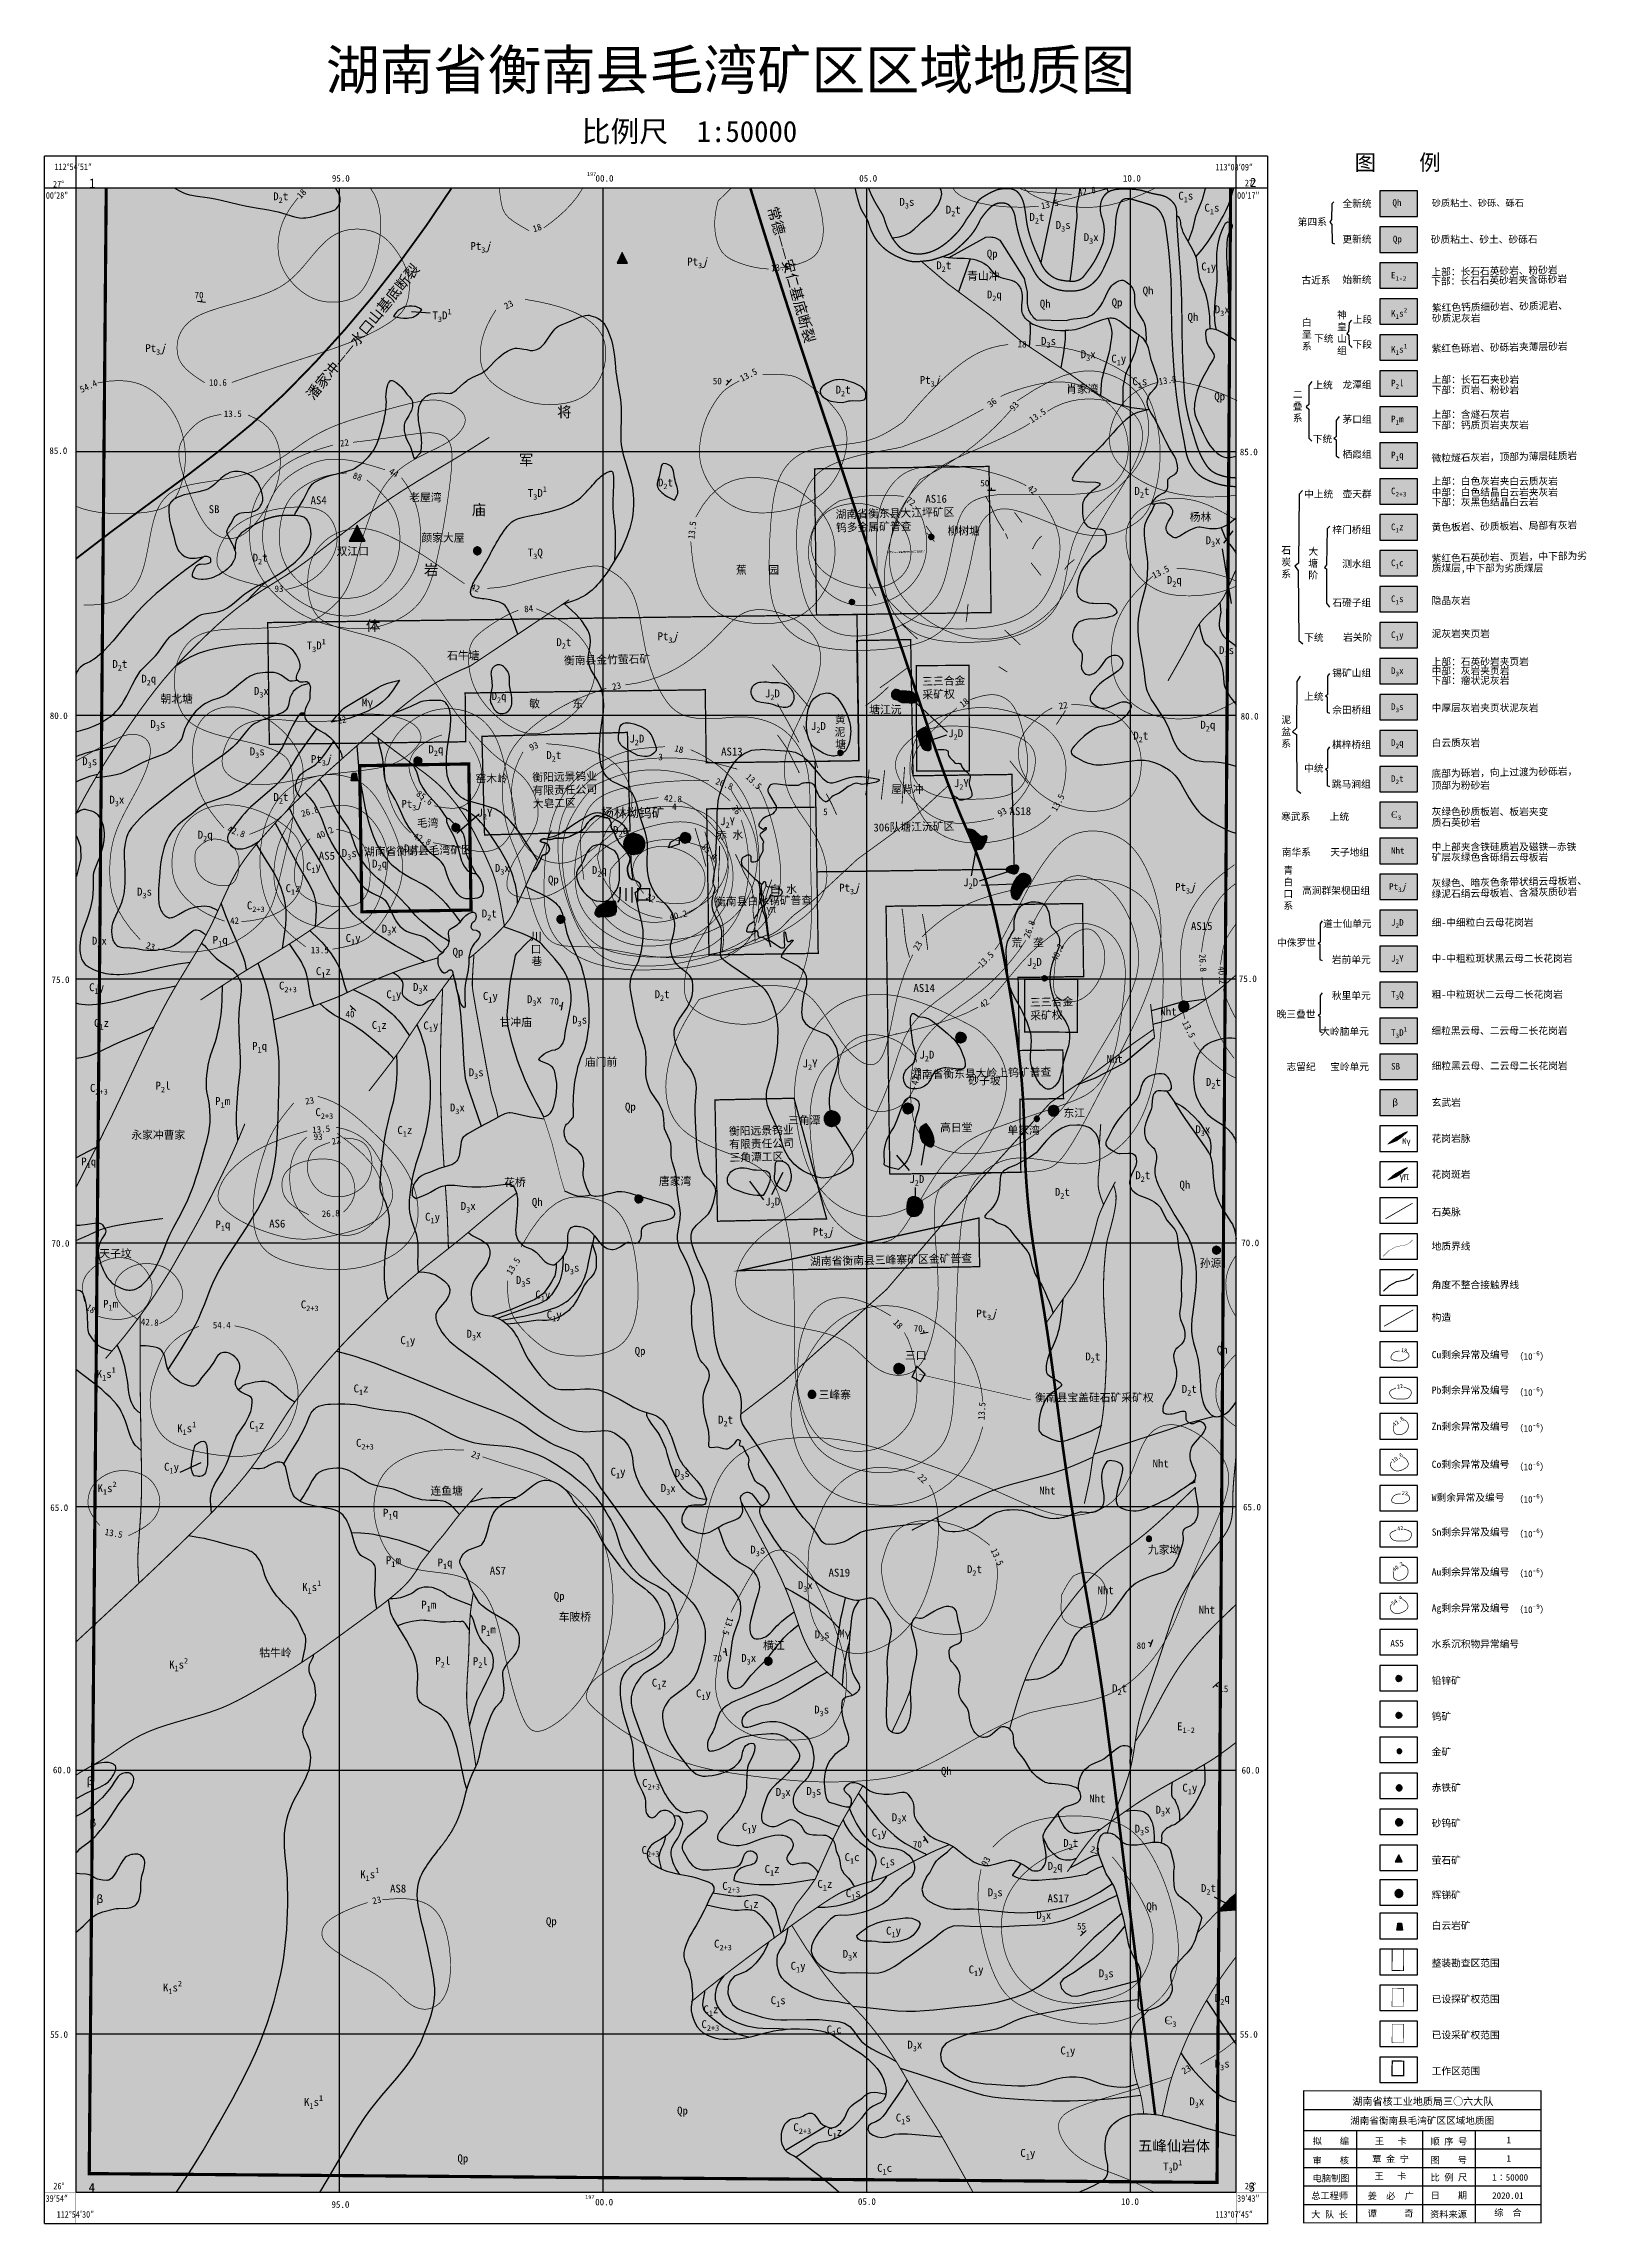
# Model space of a CAD drawing. Extents: x 13788 to 14373, y 59028 to 59855.
import ezdxf
from ezdxf.enums import TextEntityAlignment as Align

# ---------------------------------------------------------------- set-up
doc = ezdxf.new("R2010")
doc.units = 0
doc.header["$LTSCALE"] = 0.5
doc.header["$MEASUREMENT"] = 0
doc.linetypes.add('X6', pattern=[2, 1, -1])
doc.layers.get('0').update_dxf_attribs({"color": 6})
for name, color, linetype in [('17填色', 7, 'Continuous'), ('DH5万DWT', 7, 'Continuous'), ('GCD', 253, 'Continuous'), ('JJ', 7, 'Continuous'), ('KCR', 7, 'Continuous'), ('TK', 7, 'Continuous'), ('TREE_LAYER', 7, 'Continuous'), ('三口', 7, 'Continuous'), ('三口采矿权', 5, 'Continuous'), ('图例WL', 7, 'Continuous'), ('图层1', 7, 'Continuous'), ('图框', 7, 'Continuous'), ('地名', 7, 'Continuous'), ('地层产状', 7, 'Continuous'), ('地层代号', 7, 'Continuous'), ('地质WT', 7, 'Continuous'), ('地质界线', 7, 'Continuous'), ('塘江沅', 7, 'Continuous'), ('填色', 6, 'Continuous'), ('异常WL', 7, 'Continuous'), ('异常WT', 7, 'Continuous'), ('构造', 7, 'Continuous'), ('石英脉', 6, 'Continuous'), ('矿点WT', 7, 'Continuous'), ('赤水', 1, 'Continuous')]:
    doc.layers.add(name, color=color, linetype=linetype)
doc.styles.add('25', font='', dxfattribs={"width": 0.8, "height": 2.5})
doc.styles.add('HZTXT', font='', dxfattribs={"height": 1})
doc.styles.add('j', font='', dxfattribs={"height": 2.5})
doc.styles.get("Standard").update_dxf_attribs({"font": ''})
doc.styles.add('黑体', font='simhei.ttf', dxfattribs={"width": 0.8, "height": 2.5})
doc.styles.get('25').set_extended_font_data('NSimSun')
doc.styles.get('HZTXT').set_extended_font_data('SimSun')
doc.styles.get('j').set_extended_font_data('SimSun')
doc.styles.get('Standard').set_extended_font_data('SimSun')
doc.linetypes.add('914a', pattern='A,6,-2,[149,AAA.SHX,S=0.15,R=0,X=0,Y=0],-2', length=10)
doc.linetypes.add('实测不整合界线', pattern='A,0.408529,[54,DZZT,S=0.03,R=0,X=0,Y=1],1,[54,DZZT,S=0.03,R=0,X=0,Y=1],0.591471', length=2)

msp = doc.modelspace()

# ---------------------------------------------------------------- texts
at = {"layer": 'DH5万DWT', "char_height": 3.5, "width": 3.5, "attachment_point": 7}
for s, insert in [('\\A1;1', (13805, 59800, 10)), ('\\A1;2', (14245.28, 59800.3, 10)), ('\\A1;4', (13804.85, 59039.97, 10)), ('\\A1;3', (14244.79, 59040.16, 10))]:
    msp.add_mtext(s, dxfattribs=dict(at, insert=insert))
at = {"layer": 'TK', "style": 'HZTXT'}
for s, height, p in [('湖南省衡南县毛湾矿区区域地质图', 15, (13894.75, 59837.24)), ('比例尺  1:50000', 8, (13991.82, 59817.37))]:
    msp.add_text(s, height=height, dxfattribs=at).set_placement(p)
at = {"layer": 'TK', "color": 7, "linetype": 'Continuous', "style": '25'}
for s, height, p in [('湖南省核工业地质局三○六大队', 2.8, (14284.09, 59072.99)), ('拟    编', 2.5, (14268.99, 59058.07)), ('王   卡', 2.5, (14292.6, 59058.07)), ('顺 序 号', 2.5, (14313.74, 59057.96)), ('1', 2.5, (14342.52, 59058.54)), ('审    核  ', 2.5, (14268.99, 59050.75)), (' 覃 金 宁', 2.5, (14289.9, 59051.28)), ('图    号', 2.5, (14313.74, 59050.86)), ('1', 2.5, (14342.52, 59051.5)), ('电脑制图', 2.5, (14268.99, 59043.98)), ('王   卡', 2.5, (14292.48, 59044.83)), ('比 例 尺', 2.5, (14313.74, 59044.31)), ('1∶50000', 2.5, (14337.13, 59044.31)), ('总工程师', 2.5, (14268.47, 59037.35)), ('姜\u3000必\u3000广', 2.5, (14289.89, 59037.28)), ('日    期', 2.5, (14313.74, 59037.49)), ('2020.01', 2.5, (14337.1, 59037.43)), ('综  合', 2.5, (14337.89, 59030.98)), ('大 队 长', 2.5, (14268.47, 59030.26)), ('谭\u3000 \u3000 奇', 2.5, (14289.89, 59030.7)), ('资料来源', 2.5, (14313.54, 59030.31))]:
    msp.add_text(s, height=height, dxfattribs=at).set_placement(p)
at = {"layer": 'TK', "color": 7, "linetype": 'Continuous', "style": '黑体'}
msp.add_text('湖南省衡南县毛湾矿区区域地质图', height=2.6, dxfattribs=at).set_placement((14310.53, 59065.81), align=Align.CENTER)
at = {"layer": 'TK', "color": 7, "char_height": 2.7, "attachment_point": 7}
for s, insert, width in [('整装勘查区范围', (14314.16, 59125.16), 37.6141), ('已设探矿权范围', (14314.16, 59111.52), 37.6141), ('已设采矿权范围', (14314.16, 59097.89), 31.5093), ('工作区范围 ', (14314.16, 59084.25), 31.0918)]:
    msp.add_mtext(s, dxfattribs=dict(at, insert=insert, width=width))
at = {"layer": 'TREE_LAYER', "color": 3, "style": 'HZTXT'}
msp.add_text('湖南省三三合金集团有限公司南湾钨矿', height=0.6, rotation=1.22381, dxfattribs=at).set_placement((14107.79, 59661.48, -20.42))
at = {"layer": 'TREE_LAYER', "color": 5, "style": 'HZTXT'}
for s, p in [('衡南县金竹萤石矿', (13985.1, 59619.22, -20.42)), ('湖南省衡东县大岭上钨矿普查', (14116.72, 59462.21, -20.42)), ('湖南省衡南县三峰寨矿区金矿普查', (14078.45, 59391.37, -520.42))]:
    msp.add_text(s, height=3, rotation=1.22381, dxfattribs=at).set_placement(p)
at = {"layer": 'TREE_LAYER', "color": 5, "insert": (14088.1, 59677.65), "char_height": 3, "width": 55.5647, "attachment_point": 1, "rotation": 1.22381, "style": 'HZTXT'}
msp.add_mtext('湖南省衡东县大江坪矿区\\P钨多金属矿普查', dxfattribs=at)
at = {"layer": 'TREE_LAYER', "color": 6, "char_height": 3, "width": 55.5647, "attachment_point": 1, "rotation": 1.22381, "style": 'HZTXT'}
for s, insert in [('三三合金\\P采矿权', (14120.9, 59614.32)), ('衡阳远景钨业\\P有限责任公司\\P大皂工区', (13973, 59577.95)), ('三三合金\\P采矿权', (14161.8, 59492.61)), ('衡阳远景钨业\\P有限责任公司\\P三角潭工区', (14047.6, 59443.77))]:
    msp.add_mtext(s, dxfattribs=dict(at, insert=insert))
at = {"layer": 'TREE_LAYER', "color": 6, "insert": (14163.73, 59342.78), "char_height": 3, "width": 55.5647, "attachment_point": 1, "style": 'HZTXT'}
msp.add_mtext('衡南县宝盖硅石矿采矿权', dxfattribs=at)
at = {"layer": '图例WL', "color": 7}
for s, height, p in [('图    例', 6, (14284.92, 59806.61)), ('砂质粘土、砂砾、砾石', 2.5, (14314.16, 59792.99))]:
    msp.add_text(s, height=height, dxfattribs=at).set_placement(p)
at = {"layer": '图例WL', "color": 7, "style": 'HZTXT'}
for s, p in [('全新统', (14280.34, 59792.67)), ('第四系', (14263.35, 59785.73)), ('更新统', (14280.3, 59779.16)), ('砂质粘土、砂土、砂砾石', (14313.82, 59779.08)), ('古近系', (14264.73, 59763.63)), ('始新统', (14280.3, 59763.87)), ('上段', (14284.22, 59748.73)), ('砂质泥灰岩', (14314.25, 59749.22)), ('下统', (14269.55, 59741.53)), ('下段', (14284.18, 59739.31)), ('上部：长石石夹砂岩\u3000', (14314.16, 59725.94)), ('上统', (14269.27, 59723.85)), ('龙潭组', (14280.3, 59723.99)), ('下部：页岩、粉砂岩', (14314.16, 59722.01)), ('茅口组', (14280.34, 59710.86)), ('上部：含燧石灰岩\u3000', (14314.16, 59712.72)), ('下部：钙质页岩夹灰岩', (14314.16, 59708.68)), ('下统', (14269.08, 59703.4)), ('栖霞组', (14280.34, 59697.61)), ('上部：白色灰岩夹白云质灰岩', (14314.16, 59687.39)), ('中上统', (14265.78, 59682.49)), ('壶天群', (14280.34, 59682.56)), ('下部：灰黑色结晶白云岩', (14314.16, 59679.46)), ('中部：白色结晶白云岩夹灰岩', (14314.16, 59683.22)), ('梓门桥组', (14276.47, 59668.98)), ('测水组', (14280.23, 59656.06)), ('质煤层,中下部为劣质煤层', (14314.16, 59654.48)), ('石磴子组', (14276.49, 59641.31)), ('隐晶灰岩', (14314.16, 59642.14)), ('下统', (14265.82, 59628.13)), ('岩关阶', (14280.54, 59628.21)), ('泥灰岩夹页岩', (14314.16, 59629.54)), ('上部：石英砂岩夹页岩', (14314.16, 59618.93)), ('锡矿山组', (14276.45, 59614.67)), ('下部：瘤状泥灰岩', (14314.16, 59611.83)), ('中部：灰岩夹页岩', (14314.16, 59615.48)), ('上统', (14265.82, 59605.77)), ('中厚层灰岩夹页状泥灰岩', (14314.16, 59601.46)), ('佘田桥组', (14276.45, 59600.67)), ('棋梓桥组', (14276.38, 59587.52)), ('白云质灰岩', (14314.16, 59588.18)), ('中统', (14265.82, 59578.55)), ('跳马涧组', (14276.33, 59572.53)), ('顶部为粉砂岩', (14314.16, 59572.09)), ('寒武系    上统', (14257.07, 59560.22)), ('灰绿色砂质板岩、板岩夹变', (14314.16, 59562.07)), ('质石英砂岩', (14314.16, 59558.04)), ('南华系    天子地组', (14257.31, 59546.73)), ('矿层灰绿色含砾绢云母板岩', (14314.16, 59544.83)), ('中上部夹含铁硅质岩及磁铁—赤铁', (14314.16, 59548.75)), ('高涧群架枧田组', (14265.03, 59532.18)), ('道士仙单元', (14272.96, 59519.62)), ('细-中细粒白云母花岗岩', (14314.16, 59520.07)), ('中侏罗世', (14255.55, 59512.42)), ('岩前单元', (14276.32, 59505.99)), ('中-中粗粒斑状黑云母二长花岗岩', (14314.16, 59506.44)), ('晚三叠世 ', (14255.39, 59485.31)), ('秋里单元', (14276.32, 59492.35)), ('粗-中粒斑状二云母二长花岗岩', (14314.16, 59492.8)), ('         大岭脑单元', (14255.39, 59478.75)), ('细粒黑云母、二云母二长花岗岩', (14314.07, 59479.03)), (' 志留纪   宝岭单元', (14257.28, 59465.37)), ('细粒黑云母、二云母二长花岗岩', (14314.16, 59465.71)), ('石英脉', (14314.16, 59410.27)), ('地质界线', (14314.16, 59397.33)), ('角度不整合接触界线', (14314.16, 59382.68)), ('构造', (14314.16, 59370.35)), ('Cu剩余异常及编号', (14314.16, 59356.2)), ('Pb剩余异常及编号', (14314.16, 59342.75)), ('Zn剩余异常及编号', (14314.16, 59329)), ('Co剩余异常及编号', (14314.16, 59314.61)), ('W剩余异常及编号', (14314.16, 59302.04)), ('Sn剩余异常及编号', (14314.16, 59288.91)), ('Au剩余异常及编号', (14314.16, 59273.8)), ('Ag剩余异常及编号', (14314.16, 59260.13)), ('水系沉积物异常编号', (14314.16, 59246.49))]:
    msp.add_text(s, height=2.7, dxfattribs=at).set_placement(p)
for s, height, rotation, p in [('上部：长石石英砂岩、粉砂岩', 2.7, 1.0381, (14314.08, 59766.69)), ('下部：长石石英砂岩夹含砾砂岩', 2.7, 1.0381, (14313.98, 59763.14)), ('紫红色钙质细砂岩、砂质泥岩、', 2.7, 1.0381, (14314.25, 59753.13)), ('紫红色砾岩、砂砾岩夹薄层砂岩', 2.7, 1.0381, (14314.16, 59737.67)), ('微粒燧石灰岩，顶部为薄层硅质岩', 2.7, 1.0381, (14314.16, 59696.13)), ('黄色板岩、砂质板岩、局部有灰岩', 2.7, 1.0381, (14314.16, 59669.87)), ('紫红色石英砂岩、页岩，中下部为劣', 2.7, 1.0381, (14314.16, 59658.11)), ('底部为砾岩，向上过渡为砂砾岩，', 2.7, 1.0381, (14314.16, 59576.51)), ('灰绿色、暗灰色条带状绢云母板岩、', 2.7, 1.0381, (14314.16, 59534.9)), ('绿泥石绢云母板岩、含凝灰质砂岩', 2.7, 1.0381, (14314.16, 59530.83)), ('18', 1.5, 353.367, (14302.47, 59358.57)), ('22', 1.5, 11.3099, (14301.12, 59344.61)), ('42.8', 1.5, 38.2902, (14300.04, 59330.19)), ('10.6', 1.5, 36.3844, (14299.65, 59316.43)), ('23', 1.5, 353.3675, (14302.75, 59304.42)), ('42', 1.5, 11.3099, (14301.23, 59290.76)), ('40.2', 1.5, 38.2902, (14299.98, 59275.18)), ('54.4', 1.5, 36.3844, (14299.5, 59262.36))]:
    msp.add_text(s, height=height, rotation=rotation, dxfattribs=at).set_placement(p)
at = {"layer": '图例WL', "color": 7}
for s, insert, char_height, width, attachment_point in [('{\\fSimSun|b0|i0|c134|p2;Qh}', (14299.28, 59795.63), 2.5, 30.716, 1), ('{\\fSimSun|b0|i0|c134|p2;Qp}', (14299.44, 59781.81), 2.5, 30.716, 1), ('\\A1;{\\fSimSun|b0|i0|c134|p2;E\\H0.7x;\\S^ 1-2;}', (14298.75, 59768.11), 2.5, 30.716, 1), ('\\A1;{\\fSimSun|b0|i0|c134|p2;K\\H0.7x;\\S^ 1;\\H1.429x;s\\H0.7x;\\S2^ ;}', (14298.75, 59754.48), 2.5, 30.716, 1), ('\\A1;{\\fSimSun|b0|i0|c134|p2;K\\H0.7x;\\S^ 1;\\H1.429x;s\\H0.7x;\\S1^ ;}', (14298.75, 59740.84), 2.5, 30.716, 1), ('\\A1;{\\fSimSun|b0|i0|c134|p2;P\\H0.7x;\\S^ 2;\\H1.429x;l}', (14298.75, 59727.21), 2.5, 30.716, 1), ('\\A1;{\\fSimSun|b0|i0|c134|p2;P\\H0.7x;\\S^ 1;\\H1.429x;m}', (14298.75, 59713.57), 2.5, 30.716, 1), ('\\A1;{\\fSimSun|b0|i0|c134|p2;P\\H0.7x;\\S^ 1;\\H1.429x;q}', (14298.75, 59699.94), 2.5, 30.716, 1), ('\\A1;{\\fSimSun|b0|i0|c134|p2;C\\H0.7x;\\S^ 2+3;}', (14298.75, 59686.3), 2.5, 30.716, 1), ('\\A1;C{\\H0.7X;\\S^ 1;\\H1.429X;z\\H0.7X;}', (14298.75, 59672.67), 2.5, 30.716, 1), ('\\A1;C{\\H0.7X;\\S^ 1;\\H1.429X;c\\H0.7X;}', (14298.75, 59659.03), 2.5, 30.716, 1), ('\\A1;C{\\H0.7X;\\S^ 1;\\H1.429X;s\\H0.7X;}', (14298.75, 59645.4), 2.5, 30.716, 1), ('\\A1;{\\fSimSun|b0|i0|c134|p2;C\\H0.7x;\\S^ 1;\\H1.429x;y}', (14298.75, 59631.76), 2.5, 30.716, 1), ('\\A1;{\\fSimSun|b0|i0|c134|p2;D\\H0.7x;\\S^ 3;\\H1.429x;x}', (14298.75, 59618.13), 2.5, 30.716, 1), ('\\A1;{\\fSimSun|b0|i0|c134|p2;D\\H0.7x;\\S^ 3;\\H1.429x;s}', (14298.75, 59604.49), 2.5, 30.716, 1), ('\\A1;{\\fSimSun|b0|i0|c134|p2;D\\H0.7x;\\S^ 2;\\H1.429x;q}', (14298.75, 59590.85), 2.5, 30.716, 1), ('\\A1;{\\fSimSun|b0|i0|c134|p2;D\\H0.7x;\\S^ 2;\\H1.429x;t}', (14298.75, 59577.22), 2.5, 30.716, 1), ('\\A1;{\\fTimes New Roman|b0|i0|c204|p18;Є\\fSimSun|b0|i0|c134|p2;\\H0.7x;\\S^ 3;}', (14298.75, 59563.58), 2.5, 30.716, 1), ('{\\fSimSun|b0|i0|c134|p2;Nht}', (14298.75, 59549.95), 2.5, 30.716, 1), ('\\A1;Pt{\\H0.7x;\\S^ 3;\\fSimSun|b0|i1|c134|p2;\\H1.429x;j}', (14298, 59536.31), 2.5, 30.716, 1), ('\\A1;J{\\H0.7x;\\S^ 2;\\H1.429x;D}', (14298.75, 59522.68), 2.5, 30.716, 1), ('\\A1;{\\fSimSun|b0|i0|c134|p2;J\\H0.7x;\\S^ 2;\\H1.429x;Y}', (14298.75, 59509.04), 2.5, 30.716, 1), ('\\A1;T{\\H0.7x;\\S^ 3;\\H1.429x;Q}', (14298.75, 59495.41), 2.5, 30.716, 1), ('\\A1;{\\fSimSun|b0|i0|c134|p2;T\\H0.7x;\\S^ 3;\\H1.429x;D\\H0.7x;\\S1^ ;}', (14298.75, 59481.77), 2.5, 30.716, 1), ('{\\fSimSun|b0|i0|c134|p2;SB}', (14298.75, 59468.14), 2.5, 30.716, 1), ('{\\fSimSun|b0|i0|c134|p2;β}', (14299.24, 59454.5), 2.5, 30.716, 1), ('玄武岩', (14314.16, 59451.49), 2.7, 34.56, 7), ('花岗岩脉', (14314.16, 59437.85), 2.7, 34.56, 7), ('花岗斑岩', (14314.16, 59424.22), 2.7, 34.56, 7), ('\\A1;（10{\\H0.7x;\\S-6^ ;}）', (14345.52, 59358.95), 2.5, 30.716, 1), ('\\A1;（10{\\H0.7x;\\S-6^ ;}）', (14345.52, 59345.31), 2.5, 30.716, 1), ('\\A1;（10{\\H0.7x;\\S-6^ ;}）', (14345.52, 59331.68), 2.5, 30.716, 1), ('\\A1;（10{\\H0.7x;\\S-6^ ;}）', (14345.52, 59317.08), 2.5, 30.716, 1), ('\\A1;（10{\\H0.7x;\\S-6^ ;}）', (14345.52, 59304.77), 2.5, 30.716, 1), ('\\A1;（10{\\H0.7x;\\S-6^ ;}）', (14345.52, 59291.61), 2.5, 30.716, 1), ('\\A1;（10{\\H0.7x;\\S-6^ ;}）', (14345.52, 59276.6), 2.5, 30.716, 1), ('\\A1;（10{\\H0.7x;\\S-9^ ;}）', (14345.52, 59262.96), 2.5, 30.716, 1), ('AS5', (14298.49, 59249.37), 2.5, 30.716, 1), ('铅锌矿', (14314.16, 59232.31), 2.7, 17.28, 7), ('\\A1;钨矿', (14314.16, 59218.72), 2.7, 11.52, 7), ('\\A1;金矿', (14314.16, 59205.28), 2.7, 11.52, 7), ('\\A1;赤铁矿', (14314.16, 59191.72), 2.7, 17.28, 7), ('\\A1;砂钨矿', (14314.16, 59178.26), 2.7, 17.28, 7), ('\\A1;萤石矿', (14314.16, 59164.16), 2.7, 17.28, 7), ('辉锑矿', (14314.16, 59151), 2.7, 17.28, 7), ('\\A1;白云岩矿', (14314.16, 59139.39), 2.7, 23.04, 7)]:
    msp.add_mtext(s, dxfattribs=dict(at, insert=insert, char_height=char_height, width=width, attachment_point=attachment_point))
at = {"layer": '图例WL', "color": 7, "char_height": 2.7, "attachment_point": 1, "style": 'HZTXT'}
for s, insert, width in [('神皇山组', (14278.3, 59753.14), 5.612), ('白垩系', (14264.99, 59750.27), 6.2646), ('二叠系', (14261.5, 59723.06), 2.1242), ('石炭系', (14257.15, 59663.93), 5.8811), ('大塘阶', (14267.4, 59663.48), 5.5795), ('泥盆系', (14257.15, 59599.6), 5.8811), ('青白口系', (14257.94, 59542.61), 3.4075)]:
    msp.add_mtext(s, dxfattribs=dict(at, insert=insert, width=width))
at = {"layer": '图例WL', "insert": (13908.46, 59602.53), "char_height": 3, "width": 4.05, "attachment_point": 7, "rotation": 1.03809}
msp.add_mtext('\\A1;Mγ', dxfattribs=at)
at = {"layer": '图例WL', "color": 7, "attachment_point": 7, "rotation": 1.03809}
for s, insert, char_height, width in [('{\\W0.8;\\T0.75;γπ}', (14061.91, 59524.28), 2.97, 5.346), ('Mγ', (14303.02, 59436.75), 2.25, 4.05), ('{\\W0.8;\\T0.75;γπ}', (14301.92, 59422.9), 2.97, 5.346)]:
    msp.add_mtext(s, dxfattribs=dict(at, insert=insert, char_height=char_height, width=width))
at = {"layer": '图框', "style": 'HZTXT', "width": 0.9}
for s, p in [('27%%D', (13791.33, 59800.13)), ('112%%D54′51″', (13791.89, 59806.71)), ('113%%D08′09″', (14232.17, 59806.57, -8)), ('27%%D', (14243.33, 59800.58, -8)), ('00′28″', (13788.6, 59795.85, 2)), ('00′17″', (14240.37, 59795.85, -6)), ('26%%D', (13791.47, 59041.06, -8)), ('26%%D', (14243.33, 59041.06, -8)), ('39′54″', (13788.51, 59036.34, -6)), ('39′43″', (14240.37, 59036.34, -6)), ('112%%D54′30″', (13792.71, 59030.3, -8)), ('113%%D07′45″', (14232.17, 59030.3, -8))]:
    msp.add_text(s, height=2.5, dxfattribs=at).set_placement(p)
at = {"layer": '图框', "style": 'HZTXT'}
for s, height, p in [('95.0', 2.5, (13897.06, 59802.35)), ('197', 1.5, (13993.84, 59804.44)), ('00.0', 2.5, (13997.06, 59802.35)), ('05.0', 2.5, (14097.06, 59802.35)), ('10.0', 2.5, (14197.06, 59802.35)), ('85.0', 2.5, (13789.93, 59699.08)), ('85.0', 2.5, (14241.4, 59698.59)), ('80.0', 2.5, (13790.09, 59598.57)), ('80.0', 2.5, (14241.72, 59598.37)), ('75.0', 2.5, (13790.76, 59498.5)), ('75.0', 2.5, (14241.03, 59498.85)), ('70.0', 2.5, (13790.75, 59398.5)), ('70.0', 2.5, (14241.93, 59398.68)), ('65.0', 2.5, (13790.27, 59298.28)), ('65.0', 2.5, (14242.63, 59298.5)), ('60.0', 2.5, (13791.27, 59198.82)), ('60.0', 2.5, (14242.06, 59198.71)), ('55.0', 2.5, (13790.2, 59098.5)), ('55.0', 2.5, (14241.4, 59098.58)), ('95.0', 2.5, (13896.91, 59034.04)), ('197', 1.5, (13993.15, 59037.34)), ('00.0', 2.5, (13996.93, 59034.97)), ('05.0', 2.5, (14096.58, 59035.16)), ('10.0', 2.5, (14196.35, 59035.15))]:
    msp.add_text(s, height=height, dxfattribs=at).set_placement(p)
at = {"layer": '地名', "style": 'HZTXT'}
for s, height, p in [('青山冲', 3, (14137.98, 59765.08)), ('肖家湾', 3, (14175.52, 59722.21)), ('将', 4, (13982.51, 59712.99)), ('军', 4, (13968, 59694.8)), ('老屋湾', 3, (13926.39, 59681.07)), ('庙', 4, (13950.08, 59675.89)), ('柳树塘', 3, (14130.56, 59668.46)), ('杨林', 3, (14222.39, 59673.71)), ('双江口', 3, (13898.85, 59660.71)), ('颜家大屋', 3, (13931.03, 59665.82)), ('岩', 4, (13932.01, 59653.18)), ('蕉\u3000\u3000园', 3, (14050.31, 59653.61)), ('体', 4, (13910, 59631.94)), ('石牛塘', 3, (13940.76, 59621.19)), ('朝北塘', 3, (13832.08, 59604.73)), ('敏\u3000\u3000\u3000东', 3, (13971.9, 59602.93)), ('黄', 3, (14087.85, 59596.98)), ('塘江沅', 3, (14100.85, 59600.65)), ('泥', 3, (14087.72, 59592.15)), ('塘', 3, (14088, 59587.53)), ('3', 2.5, (14020.89, 59582.93)), ('窑木岭', 3, (13951.54, 59574.49)), ('屋背冲', 3, (14109.16, 59570.44)), ('4', 2.5, (14026.09, 59564.02)), ('5', 2.5, (14083.41, 59562.11)), ('毛湾', 3, (13929.33, 59557.67)), ('赤 水', 3, (14042.84, 59553.13)), ('川口', 5, (14005.05, 59529.47)), ('白 水', 3, (14063.2, 59532.53)), ('川', 3, (13972.58, 59514.64)), ('荒\u3000垄', 3, (14154.8, 59512.33)), ('巷', 3, (13972.74, 59505.19)), ('口', 3, (13972.46, 59509.82)), ('甘冲庙', 3, (13960.68, 59482.13)), ('庙门前', 3, (13992.97, 59467.07)), ('砂子坡', 3, (14138.39, 59459.97)), ('三角潭', 3, (14070.1, 59444.97)), ('东江', 3, (14174.51, 59447.69)), ('永家冲曹家', 3, (13820.99, 59439.36)), ('高日堂', 3, (14127.72, 59442.18)), ('单家湾', 3, (14153.29, 59441.16)), ('花桥', 3, (13962.4, 59421.42)), ('唐家湾', 3, (14021.09, 59421.83)), ('天子坟', 3, (13808.88, 59394.39)), ('孙源', 3, (14226.2, 59390.78)), ('三口', 3, (14114.42, 59355.76)), ('三峰寨', 3, (14081.66, 59340.85)), ('连鱼塘', 3, (13934.47, 59304.38)), ('九家坳', 3, (14206.52, 59282.05)), ('车陂桥', 3, (13983.09, 59256.63)), ('横江', 3, (14060.62, 59245.78)), ('牯牛岭', 3, (13869.55, 59243.01)), ('55', 2.5, (14179.67, 59139.57)), ('五峰仙岩体', 4, (14202.81, 59055.53))]:
    msp.add_text(s, height=height, dxfattribs=at).set_placement(p)
at = {"layer": '地层产状', "style": 'HZTXT'}
for s, p in [('70', (13845, 59758.07)), ('50', (14041.54, 59725.48)), ('50', (14142.99, 59686.78)), ('70', (13979.77, 59490.27)), ('40', (13902.26, 59485.44)), ('70', (14117.73, 59366.23)), ('70', (14041.6, 59241.19)), ('80', (14202.27, 59245.94)), ('15', (14233.64, 59229.57)), ('70', (14117.44, 59170.61))]:
    msp.add_text(s, height=2.5, dxfattribs=at).set_placement(p)
at = {"layer": '地层代号', "color": 0, "char_height": 3, "width": 30.716, "attachment_point": 1}
for s, insert in [('\\A1;{\\fSimSun|b0|i0|c134|p2;D\\H0.7x;\\S^ 2;\\H1.429x;t}', (13874.84, 59798.28)), ('\\A1;{\\fSimSun|b0|i0|c134|p2;D\\H0.7x;\\S^ 3;\\H1.429x;s}', (14112.32, 59796.17)), ('\\A1;{\\fSimSun|b0|i0|c134|p2;D\\H0.7x;\\S^ 2;\\H1.429x;t}', (14129.89, 59793.2)), ('\\A1;{\\fSimSun|b0|i0|c134|p2;D\\H0.7x;\\S^ 2;\\H1.429x;t}', (14161.62, 59790.45)), ('\\A1;{\\fSimSun|b0|i0|c134|p2;D\\H0.7x;\\S^ 3;\\H1.429x;s}', (14171.58, 59787.41)), ('\\A1;{\\fSimSun|b0|i0|c134|p2;D\\H0.7x;\\S^ 3;\\H1.429x;x}', (14182.21, 59782.77)), ('\\A1;{\\fSimSun|b0|i0|c134|p2;D\\H0.7x;\\S^ 2;\\H1.429x;t}', (14126.29, 59772.12)), ('\\A1;{\\fSimSun|b0|i0|c134|p2;C\\H0.7x;\\S^ 1;\\H1.429x;y}', (14226.78, 59771.66)), ('\\A1;{\\fSimSun|b0|i0|c134|p2;D\\H0.7x;\\S^ 2;\\H1.429x;q}', (14145.47, 59761.05)), ('\\A1;{\\fSimSun|b0|i0|c134|p2;D\\H0.7x;\\S^ 3;\\H1.429x;x}', (14231.9, 59755.38)), ('\\A1;{\\fSimSun|b0|i0|c134|p2;D\\H0.7x;\\S^ 3;\\H1.429x;s}', (14166.03, 59743.39)), ('\\A1;{\\fSimSun|b0|i0|c134|p2;D\\H0.7x;\\S^ 3;\\H1.429x;x}', (14181.08, 59738.39)), ('\\A1;{\\fSimSun|b0|i0|c134|p2;C\\H0.7x;\\S^ 1;\\H1.429x;y}', (14192.66, 59736.72)), ('\\A1;{\\fSimSun|b0|i0|c134|p2;D\\H0.7x;\\S^ 2;\\H1.429x;t}', (14088.11, 59724.96)), ('\\A1;{\\fSimSun|b0|i0|c134|p2;D\\H0.7x;\\S^ 2;\\H1.429x;t}', (14020.75, 59689.75)), ('{\\fSimSun|b0|i0|c134|p2;SB}', (13850.35, 59679.63)), ('\\A1;{\\fSimSun|b0|i0|c134|p2;D\\H0.7x;\\S^ 2;\\H1.429x;t}', (14201.45, 59686.56)), ('\\A1;{\\fSimSun|b0|i0|c134|p2;D\\H0.7x;\\S^ 3;\\H1.429x;x}', (14228.43, 59667.84)), ('\\A1;{\\fSimSun|b0|i0|c134|p2;D\\H0.7x;\\S^ 2;\\H1.429x;t}', (13867.03, 59661.26)), ('\\A1;{\\fSimSun|b0|i0|c134|p2;D\\H0.7x;\\S^ 2;\\H1.429x;q}', (14213.72, 59652.79)), ('\\A1;{\\fSimSun|b0|i0|c134|p2;D\\H0.7x;\\S^ 2;\\H1.429x;t}', (13982.21, 59629.21)), ('\\A1;{\\fSimSun|b0|i0|c134|p2;D\\H0.7x;\\S^ 2;\\H1.429x;t}', (13813.83, 59620.94)), ('\\A1;{\\fSimSun|b0|i0|c134|p2;D\\H0.7x;\\S^ 3;\\H1.429x;s}', (14233.51, 59626.19)), ('\\A1;D{\\H0.7x;\\S^ 2;\\H1.429x;q}', (13824.81, 59615.37)), ('\\A1;{\\fSimSun|b0|i0|c134|p2;D\\H0.7x;\\S^ 3;\\H1.429x;x}', (13867.5, 59610.73)), ('\\A1;{\\fSimSun|b0|i0|c134|p2;D\\H0.7x;\\S^ 2;\\H1.429x;q}', (13957.66, 59608.74)), ('\\A1;{\\fSimSun|b0|i0|c134|p2;D\\H0.7x;\\S^ 3;\\H1.429x;s}', (13828.27, 59598.15)), ('\\A1;{\\fSimSun|b0|i0|c134|p2;D\\H0.7x;\\S^ 2;\\H1.429x;q}', (14226.44, 59597.88)), ('\\A1;{\\fSimSun|b0|i0|c134|p2;D\\H0.7x;\\S^ 3;\\H1.429x;s}', (13865.94, 59587.78)), ('\\A1;{\\fSimSun|b0|i0|c134|p2;D\\H0.7x;\\S^ 2;\\H1.429x;q}', (13933.69, 59588.55)), ('\\A1;{\\fSimSun|b0|i0|c134|p2;D\\H0.7x;\\S^ 2;\\H1.429x;t}', (14201.01, 59593.78)), ('\\A1;{\\fSimSun|b0|i0|c134|p2;D\\H0.7x;\\S^ 3;\\H1.429x;s}', (13802.41, 59584.06)), ('\\A1;{\\fSimSun|b0|i0|c134|p2;D\\H0.7x;\\S^ 2;\\H1.429x;t}', (13978.4, 59586.39)), ('\\A1;{\\fSimSun|b0|i0|c134|p2;D\\H0.7x;\\S^ 3;\\H1.429x;x}', (13812.7, 59569.48)), ('\\A1;{\\fSimSun|b0|i0|c134|p2;D\\H0.7x;\\S^ 2;\\H1.429x;t}', (13874.92, 59570.51)), ('\\A1;{\\fSimSun|b0|i0|c134|p2;D\\H0.7x;\\S^ 2;\\H1.429x;q}', (13846.19, 59556.19)), ('\\A1;{\\fSimSun|b0|i0|c134|p2;D\\H0.7x;\\S^ 2;\\H1.429x;q}', (14003.73, 59557.99)), ('\\A1;{\\fSimSun|b0|i0|c134|p2;D\\H0.7x;\\S^ 3;\\H1.429x;s}', (13900.84, 59549.22)), ('\\A1;{\\fSimSun|b0|i0|c134|p2;D\\H0.7x;\\S^ 2;\\H1.429x;t}', (13924.43, 59551.02)), ('\\A1;{\\fSimSun|b0|i0|c134|p2;C\\H0.7x;\\S^ 1;\\H1.429x;y}', (13887.25, 59544.18)), ('\\A1;{\\fSimSun|b0|i0|c134|p2;D\\H0.7x;\\S^ 2;\\H1.429x;q}', (13912.35, 59545.24)), ('\\A1;{\\fSimSun|b0|i0|c134|p2;D\\H0.7x;\\S^ 3;\\H1.429x;x}', (13958.88, 59543.59)), ('\\A1;{\\fSimSun|b0|i0|c134|p2;D\\H0.7x;\\S^ 2;\\H1.429x;q}', (13995.68, 59542.79)), ('\\A1;{\\fSimSun|b0|i0|c134|p2;D\\H0.7x;\\S^ 3;\\H1.429x;s}', (13823.19, 59534.61)), ('\\A1;{\\fSimSun|b0|i0|c134|p2;D\\H0.7x;\\S^ 2;\\H1.429x;t}', (13953.93, 59526.31)), ('\\A1;{\\fSimSun|b0|i0|c134|p2;D\\H0.7x;\\S^ 2;\\H1.429x;q}', (13999.32, 59528.05)), ('\\A1;{\\fSimSun|b0|i0|c134|p2;D\\H0.7x;\\S^ 3;\\H1.429x;x}', (13806.07, 59515.99)), ('\\A1;{\\fSimSun|b0|i0|c134|p2;C\\H0.7x;\\S^ 1;\\H1.429x;y}', (13902.28, 59517.03)), ('\\A1;{\\fSimSun|b0|i0|c134|p2;D\\H0.7x;\\S^ 3;\\H1.429x;x}', (13915.99, 59520.58)), ('\\A1;{\\fSimSun|b0|i0|c134|p2;C\\H0.7x;\\S^ 1;\\H1.429x;y}', (13805.02, 59498.37)), ('\\A1;{\\fSimSun|b0|i0|c134|p2;D\\H0.7x;\\S^ 3;\\H1.429x;x}', (13927.86, 59498.46)), ('\\A1;{\\fSimSun|b0|i0|c134|p2;C\\H0.7x;\\S^ 1;\\H1.429x;y}', (13917.74, 59495.69)), ('\\A1;{\\fSimSun|b0|i0|c134|p2;C\\H0.7x;\\S^ 1;\\H1.429x;y}', (13954.35, 59495.06)), ('\\A1;{\\fSimSun|b0|i0|c134|p2;D\\H0.7x;\\S^ 3;\\H1.429x;x}', (13971.05, 59493.82)), ('\\A1;{\\fSimSun|b0|i0|c134|p2;D\\H0.7x;\\S^ 2;\\H1.429x;t}', (14019.48, 59495.71)), ('{\\fSimSun|b0|i0|c134|p2;Nht}', (14211.27, 59489.15)), ('\\A1;{\\fSimSun|b0|i0|c134|p2;C\\H0.7x;\\S^ 1;\\H1.429x;y}', (13931.79, 59483.87)), ('\\A1;{\\fSimSun|b0|i0|c134|p2;D\\H0.7x;\\S^ 3;\\H1.429x;s}', (13988.21, 59486.06)), ('\\A1;{\\fSimSun|b0|i0|c134|p2;D\\H0.7x;\\S^ 3;\\H1.429x;s}', (13948.97, 59466.11)), ('{\\fSimSun|b0|i0|c134|p2;Nht}', (14190.87, 59471.14)), ('\\A1;{\\fSimSun|b0|i0|c134|p2;D\\H0.7x;\\S^ 2;\\H1.429x;t}', (14228.54, 59462.45)), ('\\A1;{\\fSimSun|b0|i0|c134|p2;D\\H0.7x;\\S^ 3;\\H1.429x;x}', (13941.83, 59452.76)), ('\\A1;{\\fSimSun|b0|i0|c134|p2;D\\H0.7x;\\S^ 3;\\H1.429x;x}', (14224.56, 59444.48)), ('\\A1;{\\fSimSun|b0|i0|c134|p2;D\\H0.7x;\\S^ 2;\\H1.429x;t}', (14201.78, 59427.08)), ('\\A1;{\\fSimSun|b0|i0|c134|p2;D\\H0.7x;\\S^ 3;\\H1.429x;x}', (13945.96, 59415.42)), ('\\A1;{\\fSimSun|b0|i0|c134|p2;D\\H0.7x;\\S^ 2;\\H1.429x;t}', (14171.26, 59420.77)), ('\\A1;{\\fSimSun|b0|i0|c134|p2;C\\H0.7x;\\S^ 1;\\H1.429x;y}', (13932.43, 59411.33)), ('\\A1;{\\fSimSun|b0|i0|c134|p2;D\\H0.7x;\\S^ 3;\\H1.429x;s}', (13985.27, 59392.02)), ('\\A1;{\\fSimSun|b0|i0|c134|p2;D\\H0.7x;\\S^ 3;\\H1.429x;s}', (13966.86, 59387.31)), ('\\A1;{\\fSimSun|b0|i0|c134|p2;C\\H0.7x;\\S^ 1;\\H1.429x;y}', (13974.23, 59381.85)), ('\\A1;{\\fSimSun|b0|i0|c134|p2;C\\H0.7x;\\S^ 1;\\H1.429x;y}', (13978.54, 59374.21)), ('\\A1;{\\fSimSun|b0|i0|c134|p2;C\\H0.7x;\\S^ 1;\\H1.429x;y}', (13923.04, 59364.53)), ('\\A1;{\\fSimSun|b0|i0|c134|p2;D\\H0.7x;\\S^ 3;\\H1.429x;x}', (13948.14, 59366.96)), ('\\A1;{\\fSimSun|b0|i0|c134|p2;D\\H0.7x;\\S^ 2;\\H1.429x;t}', (14182.82, 59358.34)), ('\\A1;{\\fSimSun|b0|i0|c134|p2;D\\H0.7x;\\S^ 2;\\H1.429x;t}', (14219.4, 59346.06)), ('\\A1;{\\fSimSun|b0|i0|c134|p2;D\\H0.7x;\\S^ 2;\\H1.429x;t}', (14043.53, 59334.38)), ('\\A1;{\\fSimSun|b0|i0|c134|p2;C\\H0.7x;\\S^ 1;\\H1.429x;y}', (13833.45, 59316.53)), ('{\\fSimSun|b0|i0|c134|p2;Nht}', (14208.34, 59317.78)), ('\\A1;{\\fSimSun|b0|i0|c134|p2;C\\H0.7x;\\S^ 1;\\H1.429x;y}', (14002.76, 59314.66)), ('\\A1;{\\fSimSun|b0|i0|c134|p2;D\\H0.7x;\\S^ 3;\\H1.429x;x}', (14021.81, 59308.45)), ('\\A1;{\\fSimSun|b0|i0|c134|p2;D\\H0.7x;\\S^ 3;\\H1.429x;s}', (14027.13, 59314.2)), ('{\\fSimSun|b0|i0|c134|p2;Nht}', (14165.35, 59307.52)), ('\\A1;{\\fSimSun|b0|i0|c134|p2;D\\H0.7x;\\S^ 3;\\H1.429x;s}', (14055.76, 59285.11)), ('\\A1;{\\fSimSun|b0|i0|c134|p2;D\\H0.7x;\\S^ 2;\\H1.429x;t}', (14137.93, 59277.7)), ('\\A1;{\\fSimSun|b0|i0|c134|p2;D\\H0.7x;\\S^ 3;\\H1.429x;x}', (14073.79, 59271.65)), ('{\\fSimSun|b0|i0|c134|p2;Nht}', (14187.45, 59269.71)), ('{\\fSimSun|b0|i0|c134|p2;Nht}', (14225.81, 59262.32)), ('\\A1;{\\fSimSun|b0|i0|c134|p2;D\\H0.7x;\\S^ 3;\\H1.429x;s}', (14080.16, 59252.96)), ('\\A1;{\\fSimSun|b0|i0|c134|p2;D\\H0.7x;\\S^ 3;\\H1.429x;x}', (14052.32, 59244.05)), ('\\A1;{\\fSimSun|b0|i0|c134|p2;D\\H0.7x;\\S^ 2;\\H1.429x;t}', (14192.96, 59232.56)), ('\\A1;{\\fSimSun|b0|i0|c134|p2;C\\H0.7x;\\S^ 1;\\H1.429x;y}', (14035.16, 59230.59)), ('\\A1;{\\fSimSun|b0|i0|c134|p2;D\\H0.7x;\\S^ 3;\\H1.429x;s}', (14079.99, 59224.45)), ('\\A1;{\\fSimSun|b0|i0|c134|p2;D\\H0.7x;\\S^ 3;\\H1.429x;x}', (14065.43, 59193.21)), ('\\A1;{\\fSimSun|b0|i0|c134|p2;D\\H0.7x;\\S^ 3;\\H1.429x;s}', (14077.04, 59193.6)), ('{\\fSimSun|b0|i0|c134|p2;Nht}', (14184.3, 59190.74)), ('\\A1;{\\fSimSun|b0|i0|c134|p2;C\\H0.7x;\\S^ 1;\\H1.429x;y}', (14219.61, 59194.85)), ('\\A1;{\\fSimSun|b0|i0|c134|p2;D\\H0.7x;\\S^ 3;\\H1.429x;x}', (14109.42, 59183.63)), ('\\A1;{\\fSimSun|b0|i0|c134|p2;D\\H0.7x;\\S^ 3;\\H1.429x;x}', (14209.44, 59186.5)), ('\\A1;{\\fSimSun|b0|i0|c134|p2;C\\H0.7x;\\S^ 1;\\H1.429x;y}', (14052.57, 59180.01)), ('\\A1;{\\fSimSun|b0|i0|c134|p2;C\\H0.7x;\\S^ 1;\\H1.429x;y}', (14101.81, 59177.81)), ('\\A1;{\\fSimSun|b0|i0|c134|p2;D\\H0.7x;\\S^ 3;\\H1.429x;s}', (14201.5, 59179.31)), ('\\A1;{\\fSimSun|b0|i0|c134|p2;D\\H0.7x;\\S^ 2;\\H1.429x;t}', (14174.44, 59173.89)), ('\\A1;{\\fSimSun|b0|i0|c134|p2;D\\H0.7x;\\S^ 2;\\H1.429x;q}', (14168.53, 59165.17)), ('\\A1;{\\fSimSun|b0|i0|c134|p2;D\\H0.7x;\\S^ 3;\\H1.429x;s}', (14145.8, 59155.19)), ('\\A1;{\\fSimSun|b0|i0|c134|p2;D\\H0.7x;\\S^ 2;\\H1.429x;t}', (14226.67, 59156.77)), ('\\A1;{\\fSimSun|b0|i0|c134|p2;D\\H0.7x;\\S^ 3;\\H1.429x;x}', (14164.22, 59146.53)), ('\\A1;{\\fSimSun|b0|i0|c134|p2;C\\H0.7x;\\S^ 1;\\H1.429x;y}', (14107.25, 59140.61)), ('\\A1;{\\fSimSun|b0|i0|c134|p2;C\\H0.7x;\\S^ 1;\\H1.429x;y}', (14071.05, 59127.31)), ('\\A1;{\\fSimSun|b0|i0|c134|p2;D\\H0.7x;\\S^ 3;\\H1.429x;x}', (14090.79, 59131.84)), ('\\A1;{\\fSimSun|b0|i0|c134|p2;C\\H0.7x;\\S^ 1;\\H1.429x;y}', (14138.55, 59125.92)), ('\\A1;{\\fSimSun|b0|i0|c134|p2;D\\H0.7x;\\S^ 3;\\H1.429x;s}', (14187.91, 59124.46)), ('\\A1;{\\fSimSun|b0|i0|c134|p2;D\\H0.7x;\\S^ 2;\\H1.429x;q}', (14231.92, 59115.12)), ('\\A1;{\\fTimes New Roman|b0|i0|c204|p18;Є\\fSimSun|b0|i0|c134|p2;\\H0.7x;\\S^ 3;}', (14212.8, 59106.67)), ('\\A1;{\\fSimSun|b0|i0|c134|p2;D\\H0.7x;\\S^ 3;\\H1.429x;x}', (14115.32, 59097.41)), ('\\A1;{\\fSimSun|b0|i0|c134|p2;C\\H0.7x;\\S^ 1;\\H1.429x;y}', (14173.36, 59095.2)), ('\\A1;{\\fSimSun|b0|i0|c134|p2;D\\H0.7x;\\S^ 3;\\H1.429x;s}', (14231.88, 59090.22)), ('\\A1;{\\fSimSun|b0|i0|c134|p2;D\\H0.7x;\\S^ 3;\\H1.429x;x}', (14222.27, 59075.93)), ('\\A1;{\\fSimSun|b0|i0|c134|p2;C\\H0.7x;\\S^ 1;\\H1.429x;y}', (14158.18, 59056.34))]:
    msp.add_mtext(s, dxfattribs=dict(at, insert=insert))
at = {"layer": '地层代号', "char_height": 3, "attachment_point": 1}
for s, insert, width in [('\\A1;{\\fSimSun|b0|i0|c134|p2;C\\H0.7X;\\S^ 1;\\H1.429X;s\\H0.7X;}', (14218.07, 59798.5), 30.716), ('\\A1;{\\fSimSun|b0|i0|c134|p2;C\\H0.7X;\\S^ 1;\\H1.429X;s\\H0.7X;}', (14227.99, 59793.94), 30.716), ('\\A1;Pt{\\H0.7x;\\S^ 3;\\fSimSun|b0|i1|c134|p2;\\H1.429x;j}', (13949.62, 59779.42), 30.716), ('\\A1;Pt{\\H0.7x;\\S^ 3;\\fSimSun|b0|i1|c134|p2;\\H1.429x;j}', (14031.85, 59773.52), 30.716), ('{\\fSimSun|b0|i0|c134|p2;Qp}', (14145.45, 59776.53), 30.716), ('{\\fSimSun|b0|i0|c134|p2;Qh}', (14204.56, 59762.54), 30.716), ('\\A1;{\\fSimSun|b0|i0|c134|p2;T\\H0.7x;\\S^ 3;\\H1.429x;D\\H0.7x;\\S1^ ;}', (13935.24, 59754.15), 30.716), ('{\\fSimSun|b0|i0|c134|p2;Qh}', (14165.54, 59757.54), 30.716), ('{\\fSimSun|b0|i0|c134|p2;Qp}', (14192.81, 59758.05), 30.716), ('{\\fSimSun|b0|i0|c134|p2;Qh}', (14221.58, 59752.52), 30.716), ('\\A1;Pt{\\H0.7x;\\S^ 3;\\fSimSun|b0|i1|c134|p2;\\H1.429x;j}', (13826.33, 59740.7), 30.716), ('\\A1;Pt{\\H0.7x;\\S^ 3;\\fSimSun|b0|i1|c134|p2;\\H1.429x;j}', (14120.04, 59728.64), 30.716), ('\\A1;{\\fSimSun|b0|i0|c134|p2;C\\H0.7X;\\S^ 1;\\H1.429X;s\\H0.7X;}', (14200.63, 59728.14), 30.716), ('{\\fSimSun|b0|i0|c134|p2;Qp}', (14231.73, 59722.41), 30.716), ('\\A1;{\\fSimSun|b0|i0|c134|p2;T\\H0.7x;\\S^ 3;\\H1.429x;D\\H0.7x;\\S1^ ;}', (13971.38, 59686.79), 30.716), ('\\A1;T{\\H0.7x;\\S^ 3;\\H1.429x;Q}', (13971.38, 59663.21), 30.716), ('\\A1;Pt{\\H0.7x;\\S^ 3;\\fSimSun|b0|i1|c134|p2;\\H1.429x;j}', (14020.61, 59631.45), 30.716), ('\\A1;{\\fSimSun|b0|i0|c134|p2;T\\H0.7x;\\S^ 3;\\H1.429x;D\\H0.7x;\\S1^ ;}', (13887.54, 59628.98), 30.716), ('\\A1;J{\\H0.7x;\\S^ 2;\\H1.429x;D}', (14061.31, 59609.76), 30.716), ('\\A1;J{\\H0.7x;\\S^ 2;\\H1.429x;D}', (14078.76, 59597.4), 30.716), ('\\A1;J{\\H0.7x;\\S^ 2;\\H1.429x;D}', (14009.89, 59592.65), 30.716), ('\\A1;J{\\H0.7x;\\S^ 2;\\H1.429x;D}', (14130.84, 59594.7), 30.716), ('\\A1;Pt{\\H0.7x;\\S^ 3;\\fSimSun|b0|i1|c134|p2;\\H1.429x;j}', (13889.14, 59584.89), 30.716), ('\\A1;{\\fSimSun|b0|i0|c134|p2;J\\H0.7x;\\S^ 2;\\H1.429x;Y}', (14132.97, 59575.76), 30.716), ('\\A1;Pt{\\H0.7x;\\S^ 3;\\fSimSun|b0|i1|c134|p2;\\H1.429x;j}', (13923.44, 59567.92), 30.716), ('\\A1;{\\fSimSun|b0|i0|c134|p2;J\\H0.7x;\\S^ 2;\\H1.429x;Y}', (13952.28, 59564.54), 30.716), ('\\A1;J{\\H0.7x;\\S^ 2;\\H1.429x;Y}', (14044.3, 59561.3), 30.716), ('{\\fSimSun|b0|i0|c134|p2;Qp}', (13979.04, 59539.2), 30.716), ('\\A1;J{\\H0.7x;\\S^ 2;\\H1.429x;D}', (14136.49, 59538.17), 35.804), ('\\A1;{\\fSimSun|b0|i0|c134|p2;C\\H0.7X;\\S^ 1;\\H1.429X;z\\H0.7X;}', (13879.51, 59535.92), 30.716), ('\\A1;Pt{\\H0.7x;\\S^ 3;\\fSimSun|b0|i1|c134|p2;\\H1.429x;j}', (14089.48, 59536.12), 30.716), ('\\A1;Pt{\\H0.7x;\\S^ 3;\\fSimSun|b0|i1|c134|p2;\\H1.429x;j}', (14216.87, 59536.39), 30.716), ('\\A1;{\\fSimSun|b0|i0|c134|p2;C\\H0.7x;\\S^ 2+3;}', (13864.85, 59529.4), 30.716), ('\\A1;{\\fSimSun|b0|i0|c134|p2;P\\H0.7x;\\S^ 1;\\H1.429x;q}', (13851.88, 59516.34), 30.716), ('{\\fSimSun|b0|i0|c134|p2;Qp}', (13942.85, 59511.8), 30.716), ('\\A1;J{\\H0.7x;\\S^ 2;\\H1.429x;D}', (14160.64, 59507.96), 30.716), ('\\A1;{\\fSimSun|b0|i0|c134|p2;C\\H0.7x;\\S^ 2+3;}', (13877.03, 59498.98), 30.716), ('\\A1;{\\fSimSun|b0|i0|c134|p2;C\\H0.7X;\\S^ 1;\\H1.429X;z\\H0.7X;}', (13891.01, 59504.46), 30.716), ('\\A1;{\\fSimSun|b0|i0|c134|p2;C\\H0.7X;\\S^ 1;\\H1.429X;z\\H0.7X;}', (13806.88, 59484.82), 30.716), ('\\A1;{\\fSimSun|b0|i0|c134|p2;C\\H0.7X;\\S^ 1;\\H1.429X;z\\H0.7X;}', (13912.22, 59484.05), 30.716), ('\\A1;{\\fSimSun|b0|i0|c134|p2;P\\H0.7x;\\S^ 1;\\H1.429x;q}', (13866.83, 59476.12), 30.716), ('\\A1;J{\\H0.7x;\\S^ 2;\\H1.429x;D}', (14119.88, 59472.78), 30.716), ('\\A1;J{\\H0.7x;\\S^ 2;\\H1.429x;Y}', (14075.59, 59469.47), 30.716), ('\\A1;{\\fSimSun|b0|i0|c134|p2;C\\H0.7x;\\S^ 2+3;}', (13805.34, 59460.18), 30.716), ('\\A1;{\\fSimSun|b0|i0|c134|p2;P\\H0.7x;\\S^ 2;\\H1.429x;l}', (13830.19, 59461.03), 30.716), ('\\A1;{\\fSimSun|b0|i0|c134|p2;P\\H0.7x;\\S^ 1;\\H1.429x;m}', (13852.81, 59455.19), 30.716), ('\\A1;{\\fSimSun|b0|i0|c134|p2;C\\H0.7x;\\S^ 2+3;}', (13890.83, 59450.98), 30.716), ('{\\fSimSun|b0|i0|c134|p2;Qp}', (14008.24, 59453.07), 30.716), ('\\A1;{\\fSimSun|b0|i0|c134|p2;C\\H0.7X;\\S^ 1;\\H1.429X;z\\H0.7X;}', (13921.92, 59444.19), 30.716), ('\\A1;{\\fSimSun|b0|i0|c134|p2;P\\H0.7x;\\S^ 1;\\H1.429x;q}', (13802.03, 59432.28), 30.716), ('\\A1;J{\\H0.7x;\\S^ 2;\\H1.429x;D}', (14116.08, 59425.62), 30.716), ('{\\fSimSun|b0|i0|c134|p2;Qh}', (14218.5, 59423.48), 30.716), ('{\\fSimSun|b0|i0|c134|p2;Qh}', (13972.92, 59416.93), 30.716), ('\\A1;J{\\H0.7x;\\S^ 2;\\H1.429x;D}', (14061.44, 59417.11), 30.716), ('\\A1;{\\fSimSun|b0|i0|c134|p2;P\\H0.7x;\\S^ 1;\\H1.429x;q}', (13852.9, 59408.42), 30.716), ('\\A1;Pt{\\H0.7x;\\S^ 3;\\fSimSun|b0|i1|c134|p2;\\H1.429x;j}', (14079.47, 59405.67), 30.716), ('\\A1;{\\fSimSun|b0|i0|c134|p2;P\\H0.7x;\\S^ 1;\\H1.429x;m}', (13810.33, 59378.32), 30.716), ('\\A1;{\\fSimSun|b0|i0|c134|p2;C\\H0.7x;\\S^ 2+3;}', (13885.29, 59378.08), 30.716), ('\\A1;Pt{\\H0.7x;\\S^ 3;\\fSimSun|b0|i1|c134|p2;\\H1.429x;j}', (14141.48, 59374.66), 30.716), ('{\\fSimSun|b0|i0|c134|p2;Qp}', (14011.92, 59360.46), 30.716), ('{\\fSimSun|b0|i0|c134|p2;Qh}', (14232.73, 59360.92), 30.716), ('\\A1;{\\fSimSun|b0|i0|c134|p2;K\\H0.7x;\\S^ 1;\\H1.429x;s\\H0.7x;\\S1^ ;}', (13807.89, 59352.78), 30.716), ('\\A1;{\\fSimSun|b0|i0|c134|p2;C\\H0.7X;\\S^ 1;\\H1.429X;z\\H0.7X;}', (13905.3, 59346.23), 30.716), ('\\A1;{\\fSimSun|b0|i0|c134|p2;K\\H0.7x;\\S^ 1;\\H1.429x;s\\H0.7x;\\S1^ ;}', (13838.39, 59332.14), 30.716), ('\\A1;{\\fSimSun|b0|i0|c134|p2;C\\H0.7X;\\S^ 1;\\H1.429X;z\\H0.7X;}', (13865.76, 59332.33), 30.716), ('\\A1;{\\fSimSun|b0|i0|c134|p2;C\\H0.7x;\\S^ 2+3;}', (13906.24, 59325.6), 30.716), ('\\A1;{\\fSimSun|b0|i0|c134|p2;K\\H0.7x;\\S^ 1;\\H1.429x;s\\H0.7x;\\S2^ ;}', (13808.21, 59309.44), 30.716), ('\\A1;{\\fSimSun|b0|i0|c134|p2;P\\H0.7x;\\S^ 1;\\H1.429x;q}', (13916.48, 59299.09), 30.716), ('\\A1;{\\fSimSun|b0|i0|c134|p2;P\\H0.7x;\\S^ 1;\\H1.429x;m}', (13917.56, 59281.09), 30.716), ('\\A1;{\\fSimSun|b0|i0|c134|p2;P\\H0.7x;\\S^ 1;\\H1.429x;q}', (13937.16, 59280.24), 30.716), ('\\A1;{\\fSimSun|b0|i0|c134|p2;K\\H0.7x;\\S^ 1;\\H1.429x;s\\H0.7x;\\S1^ ;}', (13885.8, 59271.94), 30.716), ('{\\fSimSun|b0|i0|c134|p2;Qp}', (13981.23, 59267.55), 30.716), ('\\A1;{\\fSimSun|b0|i0|c134|p2;P\\H0.7x;\\S^ 1;\\H1.429x;m}', (13930.98, 59264.24), 30.716), ('\\A1;{\\fSimSun|b0|i0|c134|p2;P\\H0.7x;\\S^ 1;\\H1.429x;m}', (13953.54, 59254.86), 30.716), ('\\A1;{\\fSimSun|b0|i0|c134|p2;K\\H0.7x;\\S^ 1;\\H1.429x;s\\H0.7x;\\S2^ ;}', (13835.34, 59242.55), 30.716), ('\\A1;{\\fSimSun|b0|i0|c134|p2;P\\H0.7x;\\S^ 2;\\H1.429x;l}', (13936.3, 59242.96), 30.716), ('\\A1;{\\fSimSun|b0|i0|c134|p2;P\\H0.7x;\\S^ 2;\\H1.429x;l}', (13950.54, 59242.8), 30.716), ('\\A1;{\\fSimSun|b0|i0|c134|p2;C\\H0.7X;\\S^ 1;\\H1.429X;z\\H0.7X;}', (14018.41, 59234.65), 30.716), ('\\A1;{\\fSimSun|b0|i0|c134|p2;E\\H0.7x;\\S^ 1-2;}', (14217.6, 59218.1), 30.716), ('{\\fSimSun|b0|i0|c134|p2;Qh}', (14128.07, 59201.14), 30.716), ('{\\fSimSun|b0|i0|c134|p2;β}', (13804.07, 59197.34), 30.716), ('\\A1;{\\fSimSun|b0|i0|c134|p2;C\\H0.7x;\\S^ 2+3;}', (14014.74, 59196.64), 30.716), ('{\\fSimSun|b0|i0|c134|p2;β}', (13805.11, 59181.58), 30.716), ('\\A1;{\\fSimSun|b0|i0|c134|p2;C\\H0.7x;\\S^ 2+3;}', (14014.51, 59171.18), 30.716), ('\\A1;{\\fSimSun|b0|i0|c134|p2;C\\H0.7X;\\S^ 1;\\H1.429X;c\\H0.7X;}', (14091.52, 59168.51), 30.716), ('\\A1;{\\fSimSun|b0|i0|c134|p2;C\\H0.7X;\\S^ 1;\\H1.429X;s\\H0.7X;}', (14104.98, 59166.92), 30.716), ('\\A1;{\\fSimSun|b0|i0|c134|p2;K\\H0.7x;\\S^ 1;\\H1.429x;s\\H0.7x;\\S1^ ;}', (13907.81, 59163.04), 30.716), ('\\A1;{\\fSimSun|b0|i0|c134|p2;C\\H0.7x;\\S^ 2+3;}', (14045.12, 59157.6), 30.716), ('\\A1;{\\fSimSun|b0|i0|c134|p2;C\\H0.7X;\\S^ 1;\\H1.429X;z\\H0.7X;}', (14061.18, 59164), 30.716), ('\\A1;{\\fSimSun|b0|i0|c134|p2;C\\H0.7X;\\S^ 1;\\H1.429X;z\\H0.7X;}', (14081.2, 59158.36), 30.716), ('{\\fSimSun|b0|i0|c134|p2;β}', (13807.79, 59152.65), 30.716), ('\\A1;{\\fSimSun|b0|i0|c134|p2;C\\H0.7X;\\S^ 1;\\H1.429X;z\\H0.7X;}', (14053.26, 59150.72), 30.716), ('\\A1;{\\fSimSun|b0|i0|c134|p2;C\\H0.7X;\\S^ 1;\\H1.429X;s\\H0.7X;}', (14091.96, 59154.84), 30.716), ('{\\fSimSun|b0|i0|c134|p2;Qh}', (14205.95, 59149.83), 30.716), ('{\\fSimSun|b0|i0|c134|p2;Qp}', (13978.27, 59144.2), 30.716), ('\\A1;{\\fSimSun|b0|i0|c134|p2;C\\H0.7x;\\S^ 2+3;}', (14042.01, 59135.69), 30.716), ('\\A1;{\\fSimSun|b0|i0|c134|p2;K\\H0.7x;\\S^ 1;\\H1.429x;s\\H0.7x;\\S2^ ;}', (13833.02, 59120.11), 30.716), ('\\A1;{\\fSimSun|b0|i0|c134|p2;C\\H0.7X;\\S^ 1;\\H1.429X;z\\H0.7X;}', (14037.97, 59110.81), 30.716), ('\\A1;{\\fSimSun|b0|i0|c134|p2;C\\H0.7X;\\S^ 1;\\H1.429X;s\\H0.7X;}', (14063.49, 59114.25), 30.716), ('\\A1;{\\fSimSun|b0|i0|c134|p2;C\\H0.7x;\\S^ 2+3;}', (14037.24, 59105.16), 30.716), ('\\A1;{\\fSimSun|b0|i0|c134|p2;C\\H0.7X;\\S^ 1;\\H1.429X;c\\H0.7X;}', (14084.71, 59103.16), 30.716), ('\\A1;{\\fSimSun|b0|i0|c134|p2;K\\H0.7x;\\S^ 1;\\H1.429x;s\\H0.7x;\\S1^ ;}', (13886.51, 59076.7), 30.716), ('{\\fSimSun|b0|i0|c134|p2;Qp}', (14027.98, 59072.4), 30.716), ('\\A1;{\\fSimSun|b0|i0|c134|p2;C\\H0.7X;\\S^ 1;\\H1.429X;s\\H0.7X;}', (14110.93, 59069.74), 30.716), ('\\A1;{\\fSimSun|b0|i0|c134|p2;C\\H0.7x;\\S^ 2+3;}', (14072.09, 59066.07), 30.716), ('\\A1;{\\fSimSun|b0|i0|c134|p2;C\\H0.7X;\\S^ 1;\\H1.429X;z\\H0.7X;}', (14084.94, 59064.29), 30.716), ('{\\fSimSun|b0|i0|c134|p2;Qp}', (13944.69, 59054.28), 30.716), ('\\A1;{\\fSimSun|b0|i0|c134|p2;C\\H0.7X;\\S^ 1;\\H1.429X;c\\H0.7X;}', (14103.87, 59050.68), 30.716), ('\\A1;{\\fSimSun|b0|i0|c134|p2;T\\H0.7x;\\S^ 3;\\H1.429x;D\\H0.7x;\\S1^ ;}', (14212.34, 59052.23), 30.716)]:
    msp.add_mtext(s, dxfattribs=dict(at, insert=insert, width=width))
at = {"layer": '地层代号', "color": 7, "insert": (14089.52, 59249.5), "char_height": 3, "width": 4.05, "attachment_point": 7, "rotation": 1.03809}
msp.add_mtext('Mγ', dxfattribs=at)
at = {"layer": '地质WT', "char_height": 4, "attachment_point": 7}
for s, insert, width, rotation in [('\\A1;常德——安仁基底断裂', (14061.8, 59792.12), 120, 285.58801), ('\\A1;潘家冲——水口山基底断裂', (13890.4, 59718.95), 144, 50.8774)]:
    msp.add_mtext(s, dxfattribs=dict(at, insert=insert, width=width, rotation=rotation))
at = {"layer": '塘江沅', "color": 5, "ltscale": 2, "style": 'HZTXT'}
for s, p in [('306队塘江沅矿区', (14102.48, 59555.89, -20.42)), ('衡南县白水钨矿普查', (14042.41, 59527.74))]:
    msp.add_text(s, height=3, rotation=1.22381, dxfattribs=at).set_placement(p)
at = {"layer": '异常WT', "color": 90, "char_height": 2.5, "attachment_point": 7}
for s, insert, width, rotation in [('\\A1;18', (13885.3, 59795.65), 6, 46.63658), ('\\A1;18', (13973.66, 59783.08), 4, 17.81889), ('\\A1;18', (14157.08, 59739.54), 4, 356.53177), ('\\A1;36', (14146.84, 59716.48), 4, 37.69424), ('\\A1;72', (14114.51, 59681.01), 4, 325.00797), ('\\A1;18', (14136.32, 59602.71), 4, 38.65981), ('\\A1;18', (14026.77, 59586.34), 4, 345.46555), ('\\A1;36', (14048.46, 59564.85), 4, 304.38034), ('\\A1;18', (13803.52, 59374.81), 6, 326.63364), ('\\A1;18', (14109.71, 59369.5), 4, 313.53119)]:
    msp.add_mtext(s, dxfattribs=dict(at, insert=insert, width=width, rotation=rotation))
at = {"layer": '异常WT', "color": 10, "char_height": 2.5, "attachment_point": 7}
for s, insert, width, rotation in [('\\A1;13.5', (14166.25, 59791.8), 8, 12.09476), ('\\A1;13.5', (14063.72, 59768.25), 8, 5.29008), ('\\A1;13.5', (14052.61, 59726.36), 8, 27.29957), ('\\A1;13.5', (14210.79, 59725.25), 8, 8.39292), ('\\A1;13.5', (14208.85, 59651.65), 8, 26.56505), ('\\A1;26.8', (14042.27, 59573.93), 8, 339.44397), ('\\A1;13.5', (14053.71, 59576.3), 8, 316.08093), ('\\A1;26.8', (13885.82, 59561.34), 12, 15.9454), ('\\A1;40.2', (13891.9, 59552.69), 12, 26.56505), ('\\A1;40.2', (14025.42, 59522.16), 8, 13.32453), ('\\A1;26.8', (14161.61, 59515.25), 8, 70.11484), ('\\A1;40.2', (14172.13, 59506.46), 8, 67.24902), ('\\A1;13.5', (14143.57, 59504.06), 8, 45), ('\\A1;26.8', (14225.94, 59509.42), 8, 273.09405), ('\\A1;40.2', (14233.06, 59504.75), 8, 274.63547), ('\\A1;13.5', (14219.42, 59483.45), 8, 296.00336), ('\\A1;13.5', (13889.71, 59441.49), 12, 4.39871), ('\\A1;26.8', (13893.29, 59409.63), 12, 2.8624), ('\\A1;13.5', (13965.15, 59387.56), 12, 57.99462), ('\\A1;13.5', (13810.76, 59289.16), 12, 349.69516), ('\\A1;13.5', (14146.76, 59283.4), 8, 295.20111), ('\\A1;13.5', (14047.11, 59258.2), 8, 252.12131)]:
    msp.add_mtext(s, dxfattribs=dict(at, insert=insert, width=width, rotation=rotation))
at = {"layer": '异常WT', "color": 170, "char_height": 2.5, "attachment_point": 7}
for s, insert, width, rotation in [('\\A1;42.8', (14180.21, 59797.03), 8, 8.29715), ('\\A1;85.6', (13928.77, 59569.69), 12, 323.47113), ('\\A1;42.8', (14022.95, 59567.33), 8, 356.49646), ('\\A1;42.8', (13857.2, 59555.8), 12, 340.46335), ('\\A1;42.8', (13927.75, 59553.3), 12, 335.43283), ('\\A1;85.6', (14036.97, 59549.8), 8, 313.83087), ('\\A1;42.8', (14119.3, 59459.58), 8, 79.69515), ('\\A1;42.8', (13824.56, 59368.74), 12, 356.72952)]:
    msp.add_mtext(s, dxfattribs=dict(at, insert=insert, width=width, rotation=rotation))
at = {"layer": '异常WT', "color": 210, "char_height": 2.5, "attachment_point": 7}
for s, insert, width, rotation in [('\\A1;23', (13963.16, 59753.75), 4, 27.34988), ('\\A1;93', (14155.69, 59715.04), 4, 49.63546), ('\\A1;23', (14003.62, 59609.48), 4, 11.88866), ('\\A1;93', (13972.59, 59586.42), 4, 23.7495), ('\\A1;93', (14150.36, 59561.34), 4, 28.30076), ('\\A1;23', (13826.27, 59511.69), 6, 342.12131), ('\\A1;23', (14119.5, 59510.49), 4, 60.80251), ('\\A1;23', (13887.14, 59452.32), 6, 8.74616), ('\\A1;23', (13949.65, 59318.83), 6, 338.19858), ('\\A1;93', (14145.43, 59163.31), 4, 62.70043), ('\\A1;23', (14184.42, 59168.93), 4, 342.25534), ('\\A1;23', (13912.67, 59149.09), 6, 11.30993), ('\\A1;23', (14220.24, 59084.52), 4, 29.98164)]:
    msp.add_mtext(s, dxfattribs=dict(at, insert=insert, width=width, rotation=rotation))
at = {"layer": '异常WT', "char_height": 2.5, "attachment_point": 7}
for s, insert, width, rotation in [('\\A1;54.4', (13802.13, 59722.16), 13.9682, 24.44395), ('\\A1;13.5', (14162.56, 59710.65), 8, 34.15969), ('\\A1;13.5', (14034.59, 59666.65), 8, 83.65981), ('\\A1;13.5', (14171.9, 59563.26), 8, 61.69924), ('\\A1;13.5', (14144.6, 59332.68), 8, 86.42367)]:
    msp.add_mtext(s, dxfattribs=dict(at, insert=insert, width=width, rotation=rotation))
at = {"layer": '异常WT', "color": 202, "true_color": 0x8f00bf, "insert": (13850.45, 59724.88), "char_height": 2.5, "width": 12, "attachment_point": 7}
msp.add_mtext('\\A1;10.6', dxfattribs=at)
at = {"layer": '异常WT', "color": 10, "char_height": 2.5, "width": 12, "attachment_point": 7}
for insert in [(13856.1, 59713.05), (13889.1, 59509.67)]:
    msp.add_mtext('\\A1;13.5', dxfattribs=dict(at, insert=insert))
at = {"layer": '异常WT', "color": 14, "true_color": 0xaf0000, "char_height": 2.5, "attachment_point": 7}
for s, insert, width, rotation in [('\\A1;22', (13900.33, 59701.83), 6, 8.61565), ('\\A1;88', (13904.74, 59689.93), 6, 339.14554), ('\\A1;44', (13918.47, 59691.86), 6, 327.09476), ('\\A1;22', (14172.95, 59602.21), 4, 9.09028), ('\\A1;22', (13899.44, 59596.69), 6, 10.7843), ('\\A1;22', (14015.94, 59530.4), 4, 333.43494), ('\\A1;22', (13897.27, 59437.11), 6, 12.52881), ('\\A1;22', (14118.98, 59310.88), 4, 315.88141)]:
    msp.add_mtext(s, dxfattribs=dict(at, insert=insert, width=width, rotation=rotation))
at = {"layer": '异常WT', "color": 94, "true_color": 0x00af00, "char_height": 2.5, "attachment_point": 7}
for s, insert, width, rotation in [('\\A1;42', (14160.63, 59685.63), 4, 320.52753), ('\\A1;42', (13949.45, 59647.75), 6, 338.83875), ('\\A1;84', (13970.13, 59638.97), 4, 6.17017), ('\\A1;42', (13858.51, 59520.78), 6, 2.38594), ('\\A1;42', (14143.87, 59488.73), 4, 36.25384)]:
    msp.add_mtext(s, dxfattribs=dict(at, insert=insert, width=width, rotation=rotation))
at = {"layer": '异常WT', "attachment_point": 7}
for s, insert, char_height, width in [('\\A1;AS4', (13889, 59679.98), 3, 15), ('\\A1;AS16', (14122.15, 59680.52), 3, 20), ('\\A1;AS13', (14044.68, 59584.68), 3, 20), ('\\A1;AS18', (14154.08, 59562.07), 3, 20), ('\\A1;AS5', (13892.11, 59545.16), 3, 15), ('\\A1;AS15', (14222.86, 59518.53), 3, 20), ('\\A1;AS14', (14117.62, 59495.06), 3, 20), ('\\A1;AS6', (13873.3, 59405.69), 3, 15), ('\\A1;54.4', (13851.91, 59367.46), 2.5, 12), ('\\A1;AS7', (13956.96, 59274.11), 3, 15), ('\\A1;AS19', (14085.44, 59273.35), 3, 20), ('\\A1;AS8', (13919.14, 59153.55), 3, 15), ('\\A1;AS17', (14168.48, 59149.83), 3, 20)]:
    msp.add_mtext(s, dxfattribs=dict(at, insert=insert, char_height=char_height, width=width))
at = {"layer": '异常WT', "color": 210, "char_height": 2.5, "width": 6, "attachment_point": 7}
for insert in [(13875.31, 59646.68), (13890.15, 59438.91)]:
    msp.add_mtext('\\A1;93', dxfattribs=dict(at, insert=insert))
at = {"layer": '矿点WT', "insert": (13999.22, 59560.89), "char_height": 3.5, "width": 35, "attachment_point": 7}
msp.add_mtext('\\A1;杨林坳钨矿', dxfattribs=at)
at = {"layer": '赤水', "color": 1, "style": 'HZTXT'}
msp.add_text('湖南省衡南县毛湾矿区', height=3, rotation=1.22381, dxfattribs=at).set_placement((13909.31, 59546.71, -20.42))

# ---------------------------------------------------------------- blocks, each defined once
blk = doc.blocks.new('279')
at = {"true_color": 0xd70065}
blk.add_hatch(color=232, dxfattribs=at).paths.add_polyline_path([(-0.001231, 0.49567), (0.050142, 0.495571), (0.152115, 0.473896), (0.247353, 0.431494), (0.331693, 0.370216), (0.401451, 0.292743), (0.453576, 0.202459), (0.485791, 0.103311), (0.496688, -0.000369), (0.496688, -0.000369), (0.485791, -0.104049), (0.453576, -0.203197), (0.401451, -0.293481), (0.331693, -0.370954), (0.247353, -0.432231), (0.152115, -0.474634), (0.050142, -0.496309), (-0.001129, -0.496396), (-0.001129, -0.496396), (-0.054109, -0.496309), (-0.156081, -0.474634), (-0.251319, -0.432231), (-0.33566, -0.370954), (-0.405417, -0.293481), (-0.457543, -0.203197), (-0.489758, -0.104049), (-0.500655, -0.000369), (-0.489758, 0.103311), (-0.457543, 0.202459), (-0.405417, 0.292743), (-0.33566, 0.370216), (-0.251319, 0.431494), (-0.156081, 0.473896), (-0.054109, 0.495571), (-0.001231, 0.49567)])
at = {"color": 18, "true_color": 0x000000}
for points in [[(-0.001231, 0.49567), (-0.054109, 0.495571), (-0.156081, 0.473896), (-0.251319, 0.431494), (-0.33566, 0.370216), (-0.405417, 0.292743), (-0.457543, 0.202459), (-0.489758, 0.103311), (-0.500655, -0.000369), (-0.489758, -0.104049), (-0.457543, -0.203197), (-0.405417, -0.293481), (-0.33566, -0.370954), (-0.251319, -0.432231), (-0.156081, -0.474634), (-0.054109, -0.496309), (-0.001129, -0.496396)], [(-0.001231, 0.49567), (0.050142, 0.495571), (0.152115, 0.473896), (0.247353, 0.431494), (0.331693, 0.370216), (0.401451, 0.292743), (0.453576, 0.202459), (0.485791, 0.103311), (0.496688, -0.000369), (0.496688, -0.000369), (0.485791, -0.104049), (0.453576, -0.203197), (0.401451, -0.293481), (0.331693, -0.370954), (0.247353, -0.432231), (0.152115, -0.474634), (0.050142, -0.496309), (-0.001129, -0.496396)]]:
    blk.add_lwpolyline(points, dxfattribs=at)
blk = doc.blocks.new('256')
at = {"true_color": 0xff0019}
blk.add_hatch(color=1, dxfattribs=at).paths.add_polyline_path([(0.496688, -0.000369), (0.485791, -0.104049), (0.453576, -0.203197), (0.401451, -0.293481), (0.331693, -0.370954), (0.247353, -0.432231), (0.152115, -0.474634), (0.050142, -0.496309), (-0.054109, -0.496309), (-0.156081, -0.474634), (-0.251319, -0.432231), (-0.33566, -0.370954), (-0.405417, -0.293481), (-0.457543, -0.203197), (-0.489758, -0.104049), (-0.500655, -0.000369), (-0.489758, 0.103311), (-0.457543, 0.202459), (-0.405417, 0.292743), (-0.33566, 0.370216), (-0.251319, 0.431494), (-0.156081, 0.473896), (-0.054109, 0.495571), (0.050142, 0.495571), (0.152115, 0.473896), (0.247353, 0.431494), (0.331693, 0.370216), (0.401451, 0.292743), (0.453576, 0.202459), (0.485791, 0.103311), (0.496688, -0.000369)])
at = {"color": 18, "true_color": 0x000000}
blk.add_lwpolyline([(0.496688, -0.000369), (0.485791, 0.103311), (0.453576, 0.202459), (0.401451, 0.292743), (0.331693, 0.370216), (0.247353, 0.431494), (0.152115, 0.473896), (0.050142, 0.495571), (-0.054109, 0.495571), (-0.156081, 0.473896), (-0.251319, 0.431494), (-0.33566, 0.370216), (-0.405417, 0.292743), (-0.457543, 0.202459), (-0.489758, 0.103311), (-0.500655, -0.000369), (-0.489758, -0.104049), (-0.457543, -0.203197), (-0.405417, -0.293481), (-0.33566, -0.370954), (-0.251319, -0.432231), (-0.156081, -0.474634), (-0.054109, -0.496309), (0.050142, -0.496309), (0.152115, -0.474634), (0.247353, -0.432231), (0.331693, -0.370954), (0.401451, -0.293481), (0.453576, -0.203197), (0.485791, -0.104049), (0.496688, -0.000369)], dxfattribs=at)
at = {"color": 18, "true_color": 0x000000, "const_width": 0.022367}
blk.add_lwpolyline([(-0.045725, -0.000369, 1), (0.041759, -0.000369, 1)], format="xyb", close=True, dxfattribs=at)
at = {"color": 18, "true_color": 0x000000}
blk.add_circle((-0.001983, -0.000369), 0.087484, dxfattribs=at)
blk = doc.blocks.new('289')
at = {"true_color": 0xff3100}
blk.add_hatch(color=20, dxfattribs=at).paths.add_polyline_path([(0.496688, -0.000369), (0.485791, -0.104049), (0.453576, -0.203197), (0.401451, -0.293481), (0.331693, -0.370954), (0.247353, -0.432231), (0.152115, -0.474634), (0.050142, -0.496309), (-0.054109, -0.496309), (-0.156081, -0.474634), (-0.251319, -0.432231), (-0.33566, -0.370954), (-0.405417, -0.293481), (-0.457543, -0.203197), (-0.489758, -0.104049), (-0.500655, -0.000369), (-0.489758, 0.103311), (-0.457543, 0.202459), (-0.405417, 0.292743), (-0.33566, 0.370216), (-0.251319, 0.431494), (-0.156081, 0.473896), (-0.054109, 0.495571), (0.050142, 0.495571), (0.152115, 0.473896), (0.247353, 0.431494), (0.331693, 0.370216), (0.401451, 0.292743), (0.453576, 0.202459), (0.485791, 0.103311), (0.496688, -0.000369)])
at = {"color": 18, "true_color": 0x000000}
for points in [[(0.496688, -0.000369), (0.485791, 0.103311), (0.453576, 0.202459), (0.401451, 0.292743), (0.331693, 0.370216), (0.247353, 0.431494), (0.152115, 0.473896), (0.050142, 0.495571), (-0.054109, 0.495571), (-0.156081, 0.473896), (-0.251319, 0.431494), (-0.33566, 0.370216), (-0.405417, 0.292743), (-0.457543, 0.202459), (-0.489758, 0.103311), (-0.500655, -0.000369), (-0.489758, -0.104049), (-0.457543, -0.203197), (-0.405417, -0.293481), (-0.33566, -0.370954), (-0.251319, -0.432231), (-0.156081, -0.474634), (-0.054109, -0.496309), (0.050142, -0.496309), (0.152115, -0.474634), (0.247353, -0.432231), (0.331693, -0.370954), (0.401451, -0.293481), (0.453576, -0.203197), (0.485791, -0.104049), (0.496688, -0.000369)], [(-0.001651, 0.494591), (-0.001651, -0.496317)], [(-0.501714, -0.000863), (0.496108, -0.000863)]]:
    blk.add_lwpolyline(points, dxfattribs=at)
blk = doc.blocks.new('407')
blk.add_hatch(color=210).paths.add_polyline_path([(-0.419362, -0.49818), (-0.253629, 0.496218), (0.24357, 0.496218), (0.409303, -0.49818), (-0.419362, -0.49818)])
at = {"color": 18, "true_color": 0x000000}
for points in [[(-0.419362, -0.49818), (-0.271622, 0.388264), (-0.271622, 0.388264), (-0.253629, 0.496218), (0.24357, 0.496218), (0.409303, -0.49818), (-0.419362, -0.49818)], [(-0.002612, 0.496373), (-0.002612, -0.498424)]]:
    blk.add_lwpolyline(points, dxfattribs=at)
blk = doc.blocks.new('270')
blk.add_hatch(color=130).paths.add_polyline_path([(-0.001231, 0.49567), (-0.001129, -0.496396), (-0.001129, -0.496396), (-0.054109, -0.496309), (-0.156081, -0.474634), (-0.251319, -0.432231), (-0.33566, -0.370954), (-0.405417, -0.293481), (-0.457543, -0.203197), (-0.489758, -0.104049), (-0.500655, -0.000369), (-0.489758, 0.103311), (-0.457543, 0.202459), (-0.405417, 0.292743), (-0.33566, 0.370216), (-0.251319, 0.431494), (-0.156081, 0.473896), (-0.054109, 0.495571), (-0.001231, 0.49567)])
at = {"true_color": 0x7f3331}
blk.add_hatch(color=17, dxfattribs=at).paths.add_polyline_path([(-0.001231, 0.49567), (0.050142, 0.495571), (0.152115, 0.473896), (0.247353, 0.431494), (0.331693, 0.370216), (0.401451, 0.292743), (0.453576, 0.202459), (0.485791, 0.103311), (0.496688, -0.000369), (0.496688, -0.000369), (0.485791, -0.104049), (0.453576, -0.203197), (0.401451, -0.293481), (0.331693, -0.370954), (0.247353, -0.432231), (0.152115, -0.474634), (0.050142, -0.496309), (-0.001129, -0.496396), (-0.001129, -0.496396), (-0.001231, 0.49567)])
at = {"color": 18, "true_color": 0x000000}
for points in [[(-0.001231, 0.49567), (-0.054109, 0.495571), (-0.156081, 0.473896), (-0.251319, 0.431494), (-0.33566, 0.370216), (-0.405417, 0.292743), (-0.457543, 0.202459), (-0.489758, 0.103311), (-0.500655, -0.000369), (-0.489758, -0.104049), (-0.457543, -0.203197), (-0.405417, -0.293481), (-0.33566, -0.370954), (-0.251319, -0.432231), (-0.156081, -0.474634), (-0.054109, -0.496309), (-0.001129, -0.496396)], [(-0.001231, 0.49567), (0.050142, 0.495571), (0.152115, 0.473896), (0.247353, 0.431494), (0.331693, 0.370216), (0.401451, 0.292743), (0.453576, 0.202459), (0.485791, 0.103311), (0.496688, -0.000369), (0.496688, -0.000369), (0.485791, -0.104049), (0.453576, -0.203197), (0.401451, -0.293481), (0.331693, -0.370954), (0.247353, -0.432231), (0.152115, -0.474634), (0.050142, -0.496309), (-0.001129, -0.496396)], [(-0.001231, 0.49567), (-0.001129, -0.496396)]]:
    blk.add_lwpolyline(points, dxfattribs=at)
blk = doc.blocks.new('319')
at = {"true_color": 0x18f200}
blk.add_hatch(color=3, dxfattribs=at).paths.add_polyline_path([(-0.002467, 0.499869), (0.498446, -0.499413), (-0.500836, -0.499413), (-0.002467, 0.499869)])
at = {"color": 18, "true_color": 0x000000}
blk.add_lwpolyline([(-0.002467, 0.499869), (-0.500836, -0.499413), (0.498446, -0.499413), (-0.002467, 0.499869)], dxfattribs=at)
blk = doc.blocks.new('293')
at = {"true_color": 0xff3100}
blk.add_hatch(color=20, dxfattribs=at).paths.add_polyline_path([(0.496688, -0.000369), (0.485791, -0.104049), (0.453576, -0.203197), (0.401451, -0.293481), (0.331693, -0.370954), (0.247353, -0.432231), (0.152115, -0.474634), (0.050142, -0.496309), (-0.054109, -0.496309), (-0.156081, -0.474634), (-0.251319, -0.432231), (-0.33566, -0.370954), (-0.405417, -0.293481), (-0.457543, -0.203197), (-0.489758, -0.104049), (-0.500655, -0.000369), (-0.489758, 0.103311), (-0.457543, 0.202459), (-0.405417, 0.292743), (-0.33566, 0.370216), (-0.251319, 0.431494), (-0.156081, 0.473896), (-0.054109, 0.495571), (0.050142, 0.495571), (0.152115, 0.473896), (0.247353, 0.431494), (0.331693, 0.370216), (0.401451, 0.292743), (0.453576, 0.202459), (0.485791, 0.103311), (0.496688, -0.000369)])
at = {"color": 18, "true_color": 0x000000}
for points in [[(0.496688, -0.000369), (0.485791, 0.103311), (0.453576, 0.202459), (0.401451, 0.292743), (0.331693, 0.370216), (0.247353, 0.431494), (0.152115, 0.473896), (0.050142, 0.495571), (-0.054109, 0.495571), (-0.156081, 0.473896), (-0.251319, 0.431494), (-0.33566, 0.370216), (-0.405417, 0.292743), (-0.457543, 0.202459), (-0.489758, 0.103311), (-0.500655, -0.000369), (-0.489758, -0.104049), (-0.457543, -0.203197), (-0.405417, -0.293481), (-0.33566, -0.370954), (-0.251319, -0.432231), (-0.156081, -0.474634), (-0.054109, -0.496309), (0.050142, -0.496309), (0.152115, -0.474634), (0.247353, -0.432231), (0.331693, -0.370954), (0.401451, -0.293481), (0.453576, -0.203197), (0.485791, -0.104049), (0.496688, -0.000369)], [(-0.501714, -0.000863), (0.496108, -0.000863)]]:
    blk.add_lwpolyline(points, dxfattribs=at)
blk = doc.blocks.new('460')
at = {"true_color": 0xff0019}
blk.add_hatch(color=1, dxfattribs=at).paths.add_polyline_path([(-0.001231, 0.49567), (0.050142, 0.495571), (0.152115, 0.473896), (0.247353, 0.431494), (0.331693, 0.370216), (0.401451, 0.292743), (0.453576, 0.202459), (0.485791, 0.103311), (0.496688, -0.000369), (0.496688, -0.000369), (0.485791, -0.104049), (0.453576, -0.203197), (0.401451, -0.293481), (0.331693, -0.370954), (0.247353, -0.432231), (0.152115, -0.474634), (0.050142, -0.496309), (-0.001129, -0.496396), (-0.001129, -0.496396), (-0.054109, -0.496309), (-0.156081, -0.474634), (-0.251319, -0.432231), (-0.33566, -0.370954), (-0.405417, -0.293481), (-0.457543, -0.203197), (-0.489758, -0.104049), (-0.500655, -0.000369), (-0.489758, 0.103311), (-0.457543, 0.202459), (-0.405417, 0.292743), (-0.33566, 0.370216), (-0.251319, 0.431494), (-0.156081, 0.473896), (-0.054109, 0.495571), (-0.001231, 0.49567)])
at = {"color": 18, "true_color": 0x000000}
for points in [[(-0.001231, 0.49567), (-0.054109, 0.495571), (-0.156081, 0.473896), (-0.251319, 0.431494), (-0.33566, 0.370216), (-0.405417, 0.292743), (-0.457543, 0.202459), (-0.489758, 0.103311), (-0.500655, -0.000369), (-0.489758, -0.104049), (-0.457543, -0.203197), (-0.405417, -0.293481), (-0.33566, -0.370954), (-0.251319, -0.432231), (-0.156081, -0.474634), (-0.054109, -0.496309), (-0.001129, -0.496396)], [(-0.001231, 0.49567), (0.050142, 0.495571), (0.152115, 0.473896), (0.247353, 0.431494), (0.331693, 0.370216), (0.401451, 0.292743), (0.453576, 0.202459), (0.485791, 0.103311), (0.496688, -0.000369), (0.496688, -0.000369), (0.485791, -0.104049), (0.453576, -0.203197), (0.401451, -0.293481), (0.331693, -0.370954), (0.247353, -0.432231), (0.152115, -0.474634), (0.050142, -0.496309), (-0.001129, -0.496396)], [(-0.50177, -0.001208), (0.496201, -0.001208)]]:
    blk.add_lwpolyline(points, dxfattribs=at)
at = {"color": 18, "true_color": 0x000000, "const_width": 0.056317}
blk.add_lwpolyline([(-0.18489, -0.322329, 1), (-0.104129, -0.322329, 1)], format="xyb", close=True, dxfattribs=at)
at = {"color": 18, "true_color": 0x000000}
blk.add_lwpolyline([(0.104089, -0.322329, 1), (0.184849, -0.322329, 1)], format="xyb", close=True, dxfattribs=at)
for centre in [(-0.144509, -0.322329), (-0.144509, -0.322329), (0.144469, -0.322329), (0.144469, -0.322329)]:
    blk.add_circle(centre, 0.080761, dxfattribs=at)
blk = doc.blocks.new('258')
at = {"true_color": 0xff314a}
blk.add_hatch(color=240, dxfattribs=at).paths.add_polyline_path([(0.496688, -0.000369), (0.485791, -0.104049), (0.453576, -0.203197), (0.401451, -0.293481), (0.331693, -0.370954), (0.247353, -0.432231), (0.152115, -0.474634), (0.050142, -0.496309), (-0.054109, -0.496309), (-0.156081, -0.474634), (-0.251319, -0.432231), (-0.33566, -0.370954), (-0.405417, -0.293481), (-0.457543, -0.203197), (-0.489758, -0.104049), (-0.500655, -0.000369), (-0.489758, 0.103311), (-0.457543, 0.202459), (-0.405417, 0.292743), (-0.33566, 0.370216), (-0.251319, 0.431494), (-0.156081, 0.473896), (-0.054109, 0.495571), (0.050142, 0.495571), (0.152115, 0.473896), (0.247353, 0.431494), (0.331693, 0.370216), (0.401451, 0.292743), (0.453576, 0.202459), (0.485791, 0.103311), (0.496688, -0.000369)])
at = {"color": 18, "true_color": 0x000000}
blk.add_lwpolyline([(0.496688, -0.000369), (0.485791, 0.103311), (0.453576, 0.202459), (0.401451, 0.292743), (0.331693, 0.370216), (0.247353, 0.431494), (0.152115, 0.473896), (0.050142, 0.495571), (-0.054109, 0.495571), (-0.156081, 0.473896), (-0.251319, 0.431494), (-0.33566, 0.370216), (-0.405417, 0.292743), (-0.457543, 0.202459), (-0.489758, 0.103311), (-0.500655, -0.000369), (-0.489758, -0.104049), (-0.457543, -0.203197), (-0.405417, -0.293481), (-0.33566, -0.370954), (-0.251319, -0.432231), (-0.156081, -0.474634), (-0.054109, -0.496309), (0.050142, -0.496309), (0.152115, -0.474634), (0.247353, -0.432231), (0.331693, -0.370954), (0.401451, -0.293481), (0.453576, -0.203197), (0.485791, -0.104049), (0.496688, -0.000369)], dxfattribs=at)
at = {"color": 18, "true_color": 0x000000, "const_width": 0.022367}
blk.add_lwpolyline([(-0.045725, -0.000369, 1), (0.041759, -0.000369, 1)], format="xyb", close=True, dxfattribs=at)
at = {"color": 18, "true_color": 0x000000}
blk.add_circle((-0.001983, -0.000369), 0.087484, dxfattribs=at)
blk = doc.blocks.new('SUB_BLK_520')
at = {"color": 0}
for points in [[(0, -0.002), (0, 0.098)], [(-0.125, -0.002), (0.125, -0.002)]]:
    blk.add_lwpolyline(points, dxfattribs=at)
blk = doc.blocks.new('gc200')
at = {"const_width": 0.2}
blk.add_lwpolyline([(-0.1, 0, 1), (0.1, 0, 1)], format="xyb", close=True, dxfattribs=at)

# ---------------------------------------------------------------- hatches: boundary and pattern name
at = {"layer": '17填色', "linetype": 'Continuous', "true_color": 0xfb98f3}
msp.add_hatch(color=211, dxfattribs=at).paths.add_polyline_path([(14308.79, 59512.44), (14294.45, 59512.44), (14294.45, 59502.81), (14308.79, 59502.81)])
at = {"layer": '图例WL', "true_color": 0xffffdf}
msp.add_hatch(color=7, dxfattribs=at).paths.add_polyline_path([(14308.79, 59798.79), (14294.45, 59798.79), (14294.45, 59789.15), (14308.79, 59789.15)])
at = {"layer": '图例WL', "true_color": 0xffffbf}
msp.add_hatch(color=254, dxfattribs=at).paths.add_polyline_path([(14308.79, 59785.15), (14294.45, 59785.15), (14294.45, 59775.52), (14308.79, 59775.52)])
at = {"layer": '图例WL', "true_color": 0xffcfaf}
msp.add_hatch(color=31, dxfattribs=at).paths.add_polyline_path([(14308.79, 59771.52), (14294.45, 59771.52), (14294.45, 59761.88), (14308.79, 59761.88)])
at = {"layer": '图例WL', "true_color": 0xe3ff87}
for points in [[(14308.79, 59757.88), (14294.45, 59757.88), (14294.45, 59748.24), (14308.79, 59748.24)], [(14308.79, 59744.24), (14294.45, 59744.24), (14294.45, 59734.61), (14308.79, 59734.61)]]:
    msp.add_hatch(color=61, dxfattribs=at).paths.add_polyline_path(points)
at = {"layer": '图例WL', "linetype": 'Continuous', "true_color": 0xfd7e72}
h = msp.add_hatch(color=11, dxfattribs=at)
h.paths.add_polyline_path([(13922.66, 59613.28), (13921.44, 59611.35), (13920.31, 59609.66), (13919.15, 59608.06), (13918.24, 59606.96), (13917.39, 59606.07), (13916.31, 59605.11), (13915.14, 59604.2), (13913.88, 59603.35), (13912.54, 59602.56), (13910.65, 59601.59), (13908.18, 59600.5), (13905.67, 59599.55), (13903.47, 59598.81), (13902.01, 59598.38), (13900.17, 59597.96), (13896.9, 59597.32), (13898.82, 59599.61), (13900.29, 59601.26), (13901, 59601.99), (13901.66, 59602.62), (13902.59, 59603.36), (13907.1, 59605.91), (13909.86, 59607.59), (13913.33, 59609.79), (13914.59, 59610.52), (13915.45, 59610.96), (13916.93, 59611.61), (13918.33, 59612.1), (13920.25, 59612.67)], flags=16)
h.paths.add_polyline_path([(13967.63, 59630.74), (13966.99, 59632.44), (13966.42, 59633.94), (13965.92, 59635.25), (13965.47, 59636.39), (13965.07, 59637.39), (13964.7, 59638.25), (13964.36, 59639), (13964.05, 59639.65), (13963.73, 59640.23), (13963.42, 59640.74), (13963.09, 59641.18), (13962.74, 59641.58), (13962.35, 59641.92), (13961.91, 59642.23), (13961.42, 59642.5), (13960.85, 59642.75), (13960.21, 59642.98), (13959.51, 59643.19), (13958.75, 59643.38), (13957.97, 59643.56), (13957.17, 59643.72), (13956.37, 59643.86), (13955.58, 59643.98), (13954.83, 59644.09), (13954.13, 59644.18), (13953.47, 59644.26), (13952.87, 59644.34), (13952.32, 59644.41), (13951.82, 59644.5), (13951.37, 59644.6), (13950.98, 59644.72), (13950.64, 59644.88), (13950.36, 59645.06), (13950.14, 59645.28), (13949.96, 59645.53), (13949.83, 59645.81), (13949.74, 59646.11), (13949.69, 59646.44), (13949.68, 59646.79), (13949.71, 59647.16), (13949.77, 59647.54), (13949.86, 59647.95), (13949.99, 59648.38), (13950.15, 59648.84), (13950.35, 59649.33), (13950.59, 59649.85), (13950.88, 59650.41), (13951.2, 59651), (13951.58, 59651.64), (13951.99, 59652.32), (13952.43, 59653.03), (13952.9, 59653.77), (13953.38, 59654.54), (13953.88, 59655.33), (13954.37, 59656.15), (13954.87, 59656.98), (13955.36, 59657.83), (13955.84, 59658.69), (13956.31, 59659.57), (13956.8, 59660.46), (13957.28, 59661.38), (13957.78, 59662.31), (13958.3, 59663.26), (13958.83, 59664.23), (13959.39, 59665.22), (13959.97, 59666.21), (13960.56, 59667.2), (13961.17, 59668.17), (13961.77, 59669.1), (13962.38, 59669.99), (13962.99, 59670.81), (13963.58, 59671.55), (13964.17, 59672.21), (13964.75, 59672.78), (13965.36, 59673.29), (13966, 59673.72), (13966.69, 59674.11), (13967.45, 59674.45), (13968.29, 59674.75), (13969.23, 59675.03), (13970.28, 59675.29), (13971.43, 59675.53), (13972.66, 59675.77), (13973.95, 59676.02), (13975.29, 59676.27), (13976.65, 59676.53), (13978.03, 59676.82), (13979.4, 59677.13), (13980.75, 59677.47), (13982.07, 59677.85), (13983.35, 59678.25), (13984.58, 59678.69), (13985.77, 59679.16), (13986.89, 59679.66), (13987.96, 59680.2), (13988.95, 59680.76), (13989.86, 59681.35), (13990.71, 59681.97), (13991.5, 59682.61), (13992.23, 59683.27), (13992.92, 59683.94), (13993.57, 59684.61), (13994.19, 59685.29), (13994.78, 59685.97), (13995.37, 59686.63), (13995.93, 59687.29), (13996.49, 59687.93), (13997.04, 59688.54), (13997.58, 59689.12), (13998.11, 59689.67), (13998.64, 59690.18), (13999.16, 59690.64), (13999.67, 59691.04), (14000.18, 59691.4), (14000.67, 59691.71), (14001.14, 59691.96), (14001.58, 59692.17), (14001.99, 59692.33), (14002.35, 59692.44), (14002.67, 59692.5), (14002.94, 59692.52), (14003.16, 59692.49), (14003.34, 59692.41), (14003.49, 59692.27), (14003.6, 59692.08), (14003.68, 59691.83), (14003.75, 59691.51), (14003.8, 59691.12), (14003.83, 59690.67), (14003.86, 59690.15), (14003.88, 59689.58), (14003.88, 59688.96), (14003.88, 59688.31), (14003.87, 59687.62), (14003.86, 59686.91), (14003.83, 59686.19), (14003.8, 59685.46), (14003.77, 59684.72), (14003.73, 59683.98), (14003.69, 59683.23), (14003.66, 59682.49), (14003.63, 59681.74), (14003.61, 59680.99), (14003.61, 59680.25), (14003.62, 59679.51), (14003.64, 59678.77), (14003.67, 59678.04), (14003.71, 59677.31), (14003.77, 59676.59), (14003.83, 59675.87), (14003.9, 59675.16), (14003.98, 59674.46), (14004.07, 59673.76), (14004.16, 59673.05), (14004.25, 59672.33), (14004.33, 59671.56), (14004.41, 59670.75), (14004.47, 59669.88), (14004.52, 59668.93), (14004.55, 59667.9), (14004.55, 59666.76), (14004.53, 59665.56), (14004.5, 59664.31), (14004.46, 59663.06), (14004.4, 59661.84), (14004.35, 59660.68), (14004.29, 59659.61), (14004.24, 59658.66), (14007.02, 59663.28), (14008.15, 59665.85), (14008.9, 59667.68), (14009.6, 59669.55), (14010.07, 59670.98), (14010.61, 59672.93), (14010.93, 59674.45), (14011.22, 59676.28), (14011.39, 59677.81), (14011.5, 59679.84), (14011.49, 59681.85), (14011.35, 59683.84), (14011.24, 59684.81), (14011.02, 59686.26), (14010.66, 59688.02), (14010.16, 59689.95), (14008.27, 59696.31), (14007.6, 59698.74), (14007.15, 59700.66), (14006.84, 59702.56), (14006.69, 59704.1), (14006.61, 59705.99), (14006.62, 59707.91), (14006.76, 59712.37), (14006.8, 59714.43), (14006.75, 59716.56), (14006.65, 59718.19), (14006.49, 59719.76), (14006.18, 59721.92), (14005.28, 59726.97), (14004.98, 59728.79), (14004.82, 59730.07), (14004.54, 59733.58), (14004.29, 59736), (14003.91, 59738.55), (14003.49, 59740.62), (14003.09, 59742.18), (14002.78, 59743.22), (14002.42, 59744.24), (14002.03, 59745.25), (14001.45, 59746.54), (14001, 59747.43), (14000.49, 59748.26), (14000.2, 59748.65), (13999.51, 59749.37), (13999.1, 59749.71), (13998.65, 59750.02), (13998, 59750.41), (13997.03, 59750.88), (13996.11, 59751.25), (13995.3, 59751.51), (13994.59, 59751.64), (13994.18, 59751.65), (13993.31, 59751.56), (13992.38, 59751.34), (13991.4, 59751.02), (13989.85, 59750.41), (13986.93, 59749.16), (13984.37, 59748.16), (13983.5, 59747.76), (13982.73, 59747.34), (13982.08, 59746.86), (13981.69, 59746.48), (13981.1, 59745.8), (13980.2, 59744.58), (13978.31, 59741.87), (13977.65, 59741.01), (13976.97, 59740.23), (13976.13, 59739.42), (13975.56, 59739.04), (13974.76, 59738.67), (13974.29, 59738.52), (13973.27, 59738.25), (13972.33, 59738.27), (13970.98, 59738.65), (13969.87, 59738.87), (13968.31, 59739.06), (13967.34, 59739.22), (13966.95, 59739.21), (13966.53, 59739.16), (13965.64, 59738.93), (13964.69, 59738.55), (13963.7, 59738.05), (13962.22, 59737.13), (13961.27, 59736.42), (13960.37, 59735.68), (13959.12, 59734.49), (13956.7, 59731.94), (13956.03, 59731.29), (13955.32, 59730.69), (13954.44, 59730.1), (13953.63, 59729.64), (13950.52, 59728.17), (13949.59, 59727.68), (13948.67, 59727.12), (13948.21, 59726.81), (13947.21, 59726.02), (13944.31, 59723.38), (13943.54, 59722.77), (13942.6, 59722.23), (13941.84, 59722.03), (13937.97, 59722.2), (13936.89, 59722.17), (13935.81, 59722.05), (13934.75, 59721.81), (13934.23, 59721.64), (13933.72, 59721.43), (13933.23, 59721.17), (13932.76, 59720.87), (13932.31, 59720.51), (13931.89, 59720.09), (13931.49, 59719.62), (13931.12, 59719.09), (13930.66, 59718.24), (13930.3, 59717.44), (13930.11, 59716.89), (13930.01, 59716.46), (13929.87, 59715.51), (13929.82, 59713.92), (13929.87, 59712.81), (13929.98, 59711.72), (13930.21, 59710.18), (13930.59, 59708.29), (13930.84, 59706.85), (13931.02, 59705.37), (13931.1, 59704.35), (13931.13, 59703.32), (13931.11, 59702.27), (13931.03, 59701.22), (13930.86, 59700.01), (13930.78, 59699.64), (13928.67, 59697.4), (13928.24, 59697.54), (13928.02, 59697.9), (13927.84, 59698.4), (13927.16, 59701), (13926.8, 59702), (13926.42, 59702.8), (13925.77, 59703.86), (13925.24, 59704.99), (13924.83, 59706.27), (13924.7, 59706.8), (13924.52, 59707.9), (13924.47, 59708.45), (13924.47, 59709.54), (13924.56, 59710.35), (13924.85, 59711.35), (13925.21, 59712.02), (13926.23, 59713.66), (13926.77, 59714.62), (13927.23, 59715.61), (13927.56, 59716.61), (13927.65, 59717.12), (13927.7, 59717.64), (13927.69, 59718.15), (13927.61, 59718.67), (13927.46, 59719.18), (13927.24, 59719.7), (13926.93, 59720.21), (13926.52, 59720.73), (13925.54, 59721.71), (13924.74, 59722.88), (13924.13, 59723.67), (13923.38, 59724.52), (13922.94, 59724.95), (13921.97, 59725.77), (13921.43, 59726.15), (13920.32, 59726.81), (13919.95, 59726.97), (13919.48, 59726.96), (13919.17, 59726.75), (13918.87, 59726.4), (13918.6, 59725.93), (13918.35, 59725.36), (13918.14, 59724.73), (13917.96, 59724.05), (13917.74, 59722.86), (13917.61, 59721.75), (13917.57, 59720.73), (13917.61, 59719.91), (13917.73, 59718.66), (13917.72, 59717.87), (13917.68, 59717.02), (13917.58, 59716.09), (13917.37, 59714.61), (13917.08, 59713.03), (13916.72, 59711.4), (13916.31, 59709.73), (13915.85, 59708.07), (13914.73, 59704.53), (13914.21, 59703.13), (13913.83, 59702.25), (13913.41, 59701.38), (13912.93, 59700.54), (13912.38, 59699.71), (13911.74, 59698.88), (13911, 59698.03), (13909.84, 59696.84), (13909.04, 59696.1), (13907.84, 59695.1), (13906.7, 59694.26), (13905.66, 59693.62), (13904.83, 59693.23), (13903.67, 59692.81), (13902.37, 59692.44), (13898.94, 59691.59), (13897.34, 59691.16), (13895.68, 59690.64), (13894.56, 59690.23), (13892.56, 59689.4), (13891.19, 59688.73), (13890.4, 59688.25), (13890.05, 59687.99), (13889.72, 59687.71), (13889.22, 59687.17), (13888.66, 59686.41), (13888.15, 59685.55), (13886.27, 59681.79), (13885.56, 59680.54), (13883.73, 59677.47), (13883.32, 59676.7), (13882.88, 59675.71), (13884.14, 59675.64), (13885.37, 59675.49), (13886.27, 59675.21), (13887.04, 59674.74), (13887.7, 59674.02), (13888.09, 59673.38), (13888.32, 59672.92), (13888.69, 59671.94), (13888.95, 59670.88), (13889.11, 59669.79), (13889.17, 59668.72), (13889.12, 59667.59), (13888.96, 59666.59), (13888.65, 59665.39), (13888.16, 59664.23), (13887.43, 59662.91), (13886.86, 59662.06), (13886.22, 59661.23), (13885.53, 59660.42), (13884.78, 59659.64), (13883.22, 59658.18), (13882.36, 59657.44), (13881.03, 59656.39), (13878.79, 59654.77), (13876.68, 59653.37), (13873.48, 59651.45), (13873, 59651.12), (13872.28, 59650.58), (13871.3, 59649.77), (13869.53, 59648.15), (13866.86, 59645.48), (13865.66, 59644.23), (13865.29, 59643.75), (13864.74, 59643.24), (13864.24, 59642.96), (13862.89, 59641.95), (13859.59, 59639.37), (13856.46, 59636.74), (13853.17, 59633.83), (13849.92, 59630.77), (13845.84, 59626.8), (13840.1, 59621.06), (13838.63, 59619.54), (13837.86, 59618.7), (13838.31, 59618.92), (13839.88, 59620), (13841.53, 59621.03), (13843.31, 59622), (13844.73, 59622.68), (13846.77, 59623.51), (13848.42, 59624.07), (13850.04, 59624.53), (13852.24, 59625.06), (13854.72, 59625.55), (13858.58, 59626.2), (13861.24, 59626.54), (13864.21, 59626.81), (13868.48, 59627.08), (13872.33, 59627.21), (13875, 59627.23), (13876.07, 59627.19), (13877.1, 59627.09), (13878.37, 59626.89), (13879.53, 59626.52), (13880.42, 59626.1), (13881.25, 59625.56), (13881.65, 59625.24), (13882.22, 59624.68), (13882.86, 59623.92), (13883.41, 59623.1), (13883.91, 59622.22), (13884.39, 59621.21), (13884.86, 59620), (13885.06, 59618.98), (13884.99, 59618.02), (13884.66, 59617.15), (13883.95, 59615.55), (13883.76, 59615.03), (13883.64, 59614.53), (13883.6, 59614.07), (13883.68, 59613.65), (13883.89, 59613.28), (13884.57, 59612.78), (13885.07, 59612.6), (13885.6, 59612.51), (13886.13, 59612.53), (13886.89, 59612.68), (13887.39, 59612.7), (13887.88, 59612.53), (13888.57, 59611.88), (13888.9, 59611.3), (13889, 59610.89), (13889.03, 59610.41), (13889.02, 59609.88), (13888.87, 59608.04), (13888.81, 59606.34), (13888.73, 59605.74), (13887.61, 59603.62), (13887.19, 59602.62), (13887.02, 59602.1), (13886.89, 59601.56), (13886.79, 59600.8), (13886.78, 59600.46), (13886.82, 59599.91), (13886.93, 59599.36), (13887.13, 59598.82), (13887.59, 59598), (13887.89, 59597.59), (13888.54, 59596.89), (13889.51, 59596.05), (13890.31, 59595.46), (13891.18, 59594.89), (13892.5, 59594.08), (13894.34, 59593.02), (13895.56, 59592.23), (13896.56, 59591.46), (13897.48, 59590.53), (13897.83, 59590.12), (13898.2, 59589.66), (13898.87, 59588.7), (13900.49, 59586.12), (13900.8, 59585.26), (13901.15, 59583.67), (13901.63, 59584.1), (13906.9, 59588.75), (13919.05, 59599.33), (13922.54, 59602.25), (13925.69, 59604.79), (13928.5, 59606.94), (13931.36, 59608.99), (13934.27, 59610.93), (13936.8, 59612.47), (13939.61, 59614.03), (13942.72, 59615.61), (13945.91, 59617.1), (13949.62, 59618.71)])
at = {"layer": '图例WL', "true_color": 0xffe3d7}
msp.add_hatch(color=254, dxfattribs=at).paths.add_polyline_path([(14308.79, 59730.61), (14294.45, 59730.61), (14294.45, 59720.97), (14308.79, 59720.97)])
at = {"layer": '图例WL', "true_color": 0xffbfa3}
msp.add_hatch(color=31, dxfattribs=at).paths.add_polyline_path([(14308.79, 59716.97), (14294.45, 59716.97), (14294.45, 59707.34), (14308.79, 59707.34)])
at = {"layer": '图例WL', "true_color": 0xffafa3}
msp.add_hatch(color=21, dxfattribs=at).paths.add_polyline_path([(14308.79, 59703.34), (14294.45, 59703.34), (14294.45, 59693.7), (14308.79, 59693.7)])
at = {"layer": '图例WL', "true_color": 0xe3e3e3}
msp.add_hatch(color=254, dxfattribs=at).paths.add_polyline_path([(14308.79, 59689.7), (14294.45, 59689.7), (14294.45, 59680.07), (14308.79, 59680.07)])
at = {"layer": '图例WL', "true_color": 0xdceef0}
msp.add_hatch(color=254, dxfattribs=at).paths.add_polyline_path([(14308.79, 59676.07), (14294.45, 59676.07), (14294.45, 59666.43), (14308.79, 59666.43)])
at = {"layer": '图例WL', "true_color": 0xd7edf6}
msp.add_hatch(color=254, dxfattribs=at).paths.add_polyline_path([(14308.79, 59662.43), (14294.45, 59662.43), (14294.45, 59652.8), (14308.79, 59652.8)])
at = {"layer": '图例WL', "true_color": 0xcde8f7}
msp.add_hatch(color=254, dxfattribs=at).paths.add_polyline_path([(14308.79, 59648.8), (14294.45, 59648.8), (14294.45, 59639.16), (14308.79, 59639.16)])
at = {"layer": '图例WL', "true_color": 0xd7d7d7}
msp.add_hatch(color=254, dxfattribs=at).paths.add_polyline_path([(14308.79, 59635.16), (14294.45, 59635.16), (14294.45, 59625.53), (14308.79, 59625.53)])
at = {"layer": '图例WL', "true_color": 0xf7dfc7}
msp.add_hatch(color=254, dxfattribs=at).paths.add_polyline_path([(14308.79, 59621.53), (14294.45, 59621.53), (14294.45, 59611.89), (14308.79, 59611.89)])
at = {"layer": '图例WL', "true_color": 0xefcfc7}
msp.add_hatch(color=254, dxfattribs=at).paths.add_polyline_path([(14308.79, 59607.89), (14294.45, 59607.89), (14294.45, 59598.25), (14308.79, 59598.25)])
at = {"layer": '图例WL', "true_color": 0xe7c7b7}
msp.add_hatch(color=254, dxfattribs=at).paths.add_polyline_path([(14308.79, 59594.25), (14294.45, 59594.25), (14294.45, 59584.62), (14308.79, 59584.62)])
at = {"layer": '图例WL', "true_color": 0xffcfbf}
msp.add_hatch(color=254, dxfattribs=at).paths.add_polyline_path([(14308.79, 59580.62), (14294.45, 59580.62), (14294.45, 59570.98), (14308.79, 59570.98)])
at = {"layer": '图例WL', "true_color": 0xb3e4ef}
msp.add_hatch(color=254, dxfattribs=at).paths.add_polyline_path([(14308.79, 59566.98), (14294.45, 59566.98), (14294.45, 59557.35), (14308.79, 59557.35)])
at = {"layer": '图例WL', "true_color": 0xffcc7f}
msp.add_hatch(color=31, dxfattribs=at).paths.add_polyline_path([(14308.79, 59553.35), (14294.45, 59553.35), (14294.45, 59543.71), (14308.79, 59543.71)])
at = {"layer": '图例WL', "true_color": 0xf5e173}
msp.add_hatch(color=41, dxfattribs=at).paths.add_polyline_path([(14308.79, 59539.71), (14294.45, 59539.71), (14294.45, 59530.08), (14308.79, 59530.08)])
at = {"layer": '图例WL', "linetype": 'Continuous', "true_color": 0xffb3ff}
msp.add_hatch(color=211, dxfattribs=at).paths.add_polyline_path([(14308.79, 59526.08), (14294.45, 59526.08), (14294.45, 59516.44), (14308.79, 59516.44)])
at = {"layer": '图例WL', "linetype": 'Continuous', "true_color": 0xfd7e72}
msp.add_hatch(color=11, dxfattribs=at).paths.add_polyline_path([(14308.79, 59498.81), (14294.45, 59498.81), (14294.45, 59489.17), (14308.79, 59489.17)])
at = {"layer": '图例WL', "true_color": 0xff8787}
msp.add_hatch(color=11, dxfattribs=at).paths.add_polyline_path([(14308.79, 59471.54), (14294.45, 59471.54), (14294.45, 59461.9), (14308.79, 59461.9)])
at = {"layer": '图例WL', "true_color": 0x00ef00}
msp.add_hatch(color=3, dxfattribs=at).paths.add_polyline_path([(14308.79, 59457.9), (14294.45, 59457.9), (14294.45, 59448.27), (14308.79, 59448.27)])
at = {"layer": '图例WL'}
msp.add_hatch(color=1, dxfattribs=at).paths.add_polyline_path([(14300.48, 59426.37), (14301.54, 59426.95), (14303.48, 59428.03), (14304.52, 59428.46), (14304.95, 59428.59), (14305.2, 59428.59), (14304.93, 59428.21), (14302.93, 59426.32), (14300.89, 59424.88), (14298.85, 59424.11), (14297.79, 59423.73), (14297.43, 59423.72), (14297.73, 59424.11), (14299.51, 59425.64)])
at = {"layer": '图层1', "linetype": 'Continuous', "true_color": 0xe3ff87}
h = msp.add_hatch(color=61, dxfattribs=at)
h.paths.add_polyline_path([(13823.71, 59285.07), (13824.38, 59294.44), (13824.64, 59298.78), (13824.69, 59300), (13800, 59300), (13800, 59248.58), (13811.53, 59259.29), (13822.81, 59269.84), (13823.85, 59270.82), (13823.65, 59274.36), (13823.52, 59277.51), (13823.48, 59279.4), (13823.5, 59281.24)])
h.paths.add_polyline_path([(13824.75, 59321.2), (13823.55, 59322.19), (13822.52, 59323.19), (13821.96, 59323.93), (13821.55, 59324.64), (13820.98, 59325.87), (13820.44, 59327.25), (13818.75, 59332.33), (13818.22, 59333.8), (13817.84, 59334.73), (13817.22, 59336.03), (13816.76, 59336.84), (13816.24, 59337.62), (13815.37, 59338.78), (13814.4, 59339.9), (13812.97, 59341.38), (13811.41, 59342.85), (13809.82, 59344.27), (13807.32, 59346.31), (13802.14, 59350.23), (13800, 59351.97), (13800, 59300), (13824.69, 59300), (13824.82, 59303.37), (13824.89, 59308.36), (13824.86, 59314.78)])
at = {"layer": '地质界线', "linetype": 'Continuous', "true_color": 0xe7c7b7}
msp.add_hatch(color=254, dxfattribs=at).paths.add_polyline_path([(13940.49, 59581.51), (13940.57, 59584.02), (13940.72, 59585.91), (13940.96, 59587.98), (13941.87, 59594.5), (13942.08, 59596.37), (13942.17, 59597.97), (13942.16, 59599.34), (13942.12, 59599.96), (13941.95, 59601.09), (13941.83, 59601.61), (13941.52, 59602.58), (13941.34, 59603.02), (13940.94, 59603.78), (13940.73, 59604.11), (13940.31, 59604.64), (13939.88, 59605.02), (13939.48, 59605.27), (13938.97, 59605.48), (13938.39, 59605.6), (13933.99, 59605.57), (13932.91, 59605.49), (13931.85, 59605.34), (13931.14, 59605.17), (13930.4, 59604.9), (13926.72, 59603.19), (13924.81, 59602.38), (13922.07, 59601.35), (13921.17, 59601.11), (13919.05, 59599.33), (13912.09, 59593.26), (13920.73, 59586.64), (13920.82, 59586.49), (13921.29, 59586.22), (13925.64, 59582.96), (13926.07, 59582.62), (13926.38, 59582.32), (13927.17, 59581.77), (13927.53, 59581.46), (13927.97, 59581.24), (13932.44, 59577.93), (13934.35, 59576.44), (13936.25, 59574.84), (13937.76, 59573.46), (13938.9, 59572.36), (13940.04, 59571.19), (13941.49, 59569.57), (13942.88, 59567.94), (13944.16, 59566.35), (13945.19, 59564.98), (13946.25, 59564.77), (13946.74, 59564.62), (13947.23, 59564.43), (13947.94, 59564.08), (13948.4, 59563.81), (13949.28, 59563.21), (13950.45, 59562.28), (13951.73, 59561.2), (13952.66, 59560.3), (13953.6, 59559.28), (13954.56, 59558.17), (13955.51, 59556.97), (13956.48, 59555.69), (13958.39, 59552.92), (13960.73, 59549.26), (13962.44, 59546.37), (13963.1, 59545.18), (13963.66, 59544.08), (13964.08, 59543.17), (13964.69, 59541.73), (13965.26, 59540.23), (13965.79, 59538.7), (13966.26, 59537.18), (13966.67, 59535.72), (13966.99, 59534.36), (13967.15, 59533.53), (13967.26, 59532.76), (13967.35, 59531.84), (13967.46, 59529.27), (13967.53, 59528.7), (13967.83, 59529.34), (13975.08, 59545.02), (13970.14, 59552.66), (13968.8, 59554.62), (13967.62, 59556.25), (13966.31, 59557.94), (13964.9, 59559.59), (13963.62, 59560.94), (13962.31, 59562.15), (13961.34, 59562.94), (13960.11, 59563.78), (13959.15, 59564.32), (13958.16, 59564.77), (13954.14, 59565.97), (13952.28, 59566.59), (13949.61, 59567.23), (13948.77, 59567.47), (13948.02, 59567.74), (13947.38, 59568.04), (13946.81, 59568.38), (13946.03, 59568.99), (13945.21, 59569.71), (13944.64, 59570.28), (13944.04, 59570.95), (13943.42, 59571.73), (13942.8, 59572.61), (13942.2, 59573.58), (13941.67, 59574.61), (13941.44, 59575.15), (13941.24, 59575.7), (13940.92, 59576.83), (13940.8, 59577.42), (13940.62, 59578.67), (13940.52, 59580.02)])
at = {"layer": '地质界线', "linetype": 'Continuous', "true_color": 0xffcfbf}
msp.add_hatch(color=254, dxfattribs=at).paths.add_polyline_path([(13933.78, 59548.51), (13933.1, 59549.31), (13931.22, 59551.66), (13927.7, 59555.69), (13926.74, 59556.91), (13926.26, 59557.58), (13925.34, 59559.04), (13924.91, 59559.83), (13924.11, 59561.5), (13922.59, 59564.93), (13921.82, 59566.55), (13921.02, 59568.04), (13918.52, 59572.39), (13917.99, 59573.45), (13917.57, 59574.49), (13917.25, 59575.57), (13917.04, 59576.69), (13916.92, 59577.87), (13916.7, 59580.91), (13916.56, 59582.13), (13916.37, 59583.36), (13915.98, 59585.23), (13915.03, 59588.98), (13914.6, 59591.19), (13914.57, 59591.36), (13912.09, 59593.26), (13906.9, 59588.75), (13906.48, 59588.37), (13907.21, 59580.57), (13907.53, 59577.63), (13907.8, 59575.43), (13908.08, 59573.59), (13908.65, 59570.32), (13909.2, 59567.41), (13909.74, 59564.81), (13910.35, 59562.14), (13910.89, 59560.02), (13911.46, 59557.96), (13912.08, 59556.01), (13912.71, 59554.26), (13913.45, 59552.5), (13914.28, 59550.76), (13914.99, 59549.47), (13915.79, 59548.18), (13916.38, 59547.32), (13917.36, 59546.03), (13918.06, 59545.17), (13918.82, 59544.33), (13919.61, 59543.53), (13920.43, 59542.78), (13921.28, 59542.08), (13923.01, 59540.79), (13923.89, 59540.19), (13925.22, 59539.37), (13927.41, 59538.12), (13931.82, 59535.79), (13933.04, 59535.07), (13934.5, 59534.02), (13935.25, 59533.4), (13936.42, 59532.39), (13937.61, 59531.27), (13939.1, 59529.82), (13940.28, 59528.6), (13941.35, 59527.4), (13942.34, 59526.22), (13943.25, 59525.06), (13944.39, 59523.52), (13945.74, 59521.61), (13945.84, 59521.71), (13946.91, 59523.04), (13947.56, 59523.77), (13947.93, 59524.12), (13948.34, 59524.44), (13949.18, 59524.93), (13949.7, 59525.13), (13950.24, 59525.27), (13950.76, 59525.29), (13951.24, 59525.13), (13951.53, 59524.79), (13951.68, 59524.29), (13951.73, 59523.65), (13951.68, 59523.07), (13951.52, 59522.55), (13951.27, 59522.1), (13950.85, 59521.69), (13950.49, 59521.42), (13950.06, 59520.9), (13949.85, 59520.32), (13949.83, 59519.7), (13949.98, 59519.15), (13950.55, 59518.64), (13951.73, 59518.45), (13952.27, 59518.26), (13952.72, 59517.98), (13953.21, 59517.37), (13953.29, 59516.91), (13953.22, 59516.42), (13953.04, 59515.92), (13952.76, 59515.42), (13952.43, 59514.96), (13951.51, 59514), (13951.22, 59513.63), (13950.42, 59512.42), (13950.13, 59511.89), (13949.67, 59510.83), (13949.49, 59510.3), (13949.22, 59509.28), (13949.05, 59508.3), (13949.01, 59507.8), (13950.96, 59509.28), (13952.13, 59510.31), (13956.1, 59513.87), (13959.34, 59516.92), (13961.14, 59518.74), (13962.47, 59520.19), (13961.1, 59527.97), (13960.16, 59532.71), (13959.61, 59535.14), (13959.15, 59536.95), (13958.66, 59538.6), (13958.15, 59540.09), (13956.92, 59543.03), (13955.19, 59546.93), (13953.63, 59550.29), (13951.94, 59553.75), (13950.43, 59556.65), (13949.15, 59558.93), (13948.01, 59560.84), (13946.45, 59563.22), (13945.34, 59564.78), (13944.16, 59566.35), (13942.88, 59567.94), (13941.49, 59569.57), (13940.04, 59571.19), (13938.9, 59572.36), (13937.76, 59573.46), (13936.25, 59574.84), (13934.35, 59576.44), (13932.44, 59577.93), (13927.97, 59581.24), (13927.8, 59581.33), (13929.21, 59578.66), (13929.83, 59576.51), (13930.36, 59574.77), (13931.58, 59572.46), (13932.79, 59570.56), (13934.37, 59568.98), (13937.64, 59565.3), (13940.66, 59560.83), (13940.83, 59560.89), (13941.07, 59560.85), (13941.38, 59560.7), (13941.75, 59560.44), (13942.62, 59559.71), (13945.29, 59557.13), (13946.25, 59556.11), (13946.74, 59555.41), (13947.12, 59554.62), (13947.26, 59554.19), (13947.49, 59553.25), (13947.69, 59551.75), (13947.83, 59549.29), (13947.93, 59548.35), (13948.1, 59547.44), (13948.23, 59546.99), (13948.57, 59546.12), (13948.98, 59545.27), (13950.45, 59542.56), (13951.33, 59540.86), (13951.49, 59540.48), (13951.57, 59540.2), (13951.56, 59540.12), (13952.71, 59538.67), (13953.29, 59537.81), (13953.74, 59536.98), (13953.93, 59536.56), (13954.22, 59535.71), (13954.41, 59534.86), (13954.49, 59534.05), (13954.49, 59533.66), (13954.46, 59533.31), (13954.33, 59532.66), (13954.22, 59532.38), (13953.97, 59531.89), (13953.52, 59531.31), (13953.19, 59531.03), (13953.01, 59530.92), (13952.58, 59530.73), (13952.32, 59530.65), (13951.24, 59530.47), (13950.3, 59530.38), (13949.29, 59530.34), (13948.29, 59530.38), (13947.83, 59530.43), (13947.03, 59530.6), (13946.68, 59530.72), (13946.06, 59531.04), (13945.78, 59531.24), (13945.25, 59531.71), (13944.74, 59532.27), (13944.23, 59532.92), (13943.19, 59534.47), (13942.11, 59536.31), (13941.6, 59537.3), (13941.16, 59538.32), (13940.79, 59539.36), (13940.18, 59541.37), (13939.87, 59542.27), (13939.49, 59543.07), (13939.04, 59543.79), (13938.5, 59544.45), (13937.84, 59545.08), (13934.94, 59547.38), (13934.53, 59547.75)])
at = {"layer": '地质界线', "linetype": 'Continuous'}
h = msp.add_hatch(color=1, dxfattribs=at)
h.paths.add_polyline_path([(14060.01, 59535.95), (14059.85, 59536.01), (14059.25, 59536.61), (14058.64, 59537.1), (14058.99, 59536.33), (14059.18, 59535.76), (14059.43, 59534.66), (14059.66, 59533.54), (14059.72, 59533.11), (14059.59, 59532.11), (14059.45, 59531.52), (14059.41, 59531.31), (14059.4, 59530.9), (14059.43, 59530.61), (14059.52, 59530.24), (14059.63, 59529.87), (14060.11, 59531.1), (14060.09, 59531.48)])
h.paths.add_polyline_path([(14060.39, 59529.83), (14060.31, 59529.98), (14060.25, 59530.12), (14060.19, 59530.33), (14060.14, 59530.61), (14060.11, 59530.93), (14060.11, 59531.1), (14059.63, 59529.87), (14059.78, 59529.4), (14059.94, 59528.63), (14060.03, 59528.25), (14060.12, 59528), (14060.41, 59527.31), (14060.47, 59527.13), (14060.48, 59527.06), (14060.93, 59528.51), (14060.91, 59528.69), (14060.86, 59528.92), (14060.82, 59529.04), (14060.73, 59529.26), (14060.62, 59529.47)])
h.paths.add_polyline_path([(14061.12, 59527.25), (14061.09, 59527.47), (14060.98, 59528.05), (14060.93, 59528.51), (14060.48, 59527.06), (14060.51, 59526.84), (14060.53, 59526.07), (14060.57, 59525.81), (14060.65, 59525.47), (14060.85, 59524.89), (14061.31, 59523.9), (14061.42, 59523.51), (14061.51, 59523.07), (14061.62, 59522.39), (14062.27, 59517.67), (14062.55, 59515.96), (14062.68, 59515.35), (14062.96, 59514.26), (14063.24, 59513.26), (14063.54, 59512.23), (14063.22, 59513.63), (14062.95, 59515.03), (14062.73, 59516.41), (14062.54, 59517.73), (14062.39, 59518.97), (14062.26, 59520.11), (14061.96, 59523.2), (14061.92, 59523.6), (14061.85, 59524.09), (14061.82, 59524.23), (14061.79, 59524.33), (14061.54, 59524.91), (14061.45, 59525.15), (14061.38, 59525.39), (14061.32, 59525.65), (14061.28, 59525.91), (14061.24, 59526.18)])
at = {"layer": '填色', "true_color": 0xf5e173}
h = msp.add_hatch(color=41, dxfattribs=at)
h.paths.add_polyline_path([(14240, 59800), (13800, 59800), (13800, 59040), (14240, 59040)])
h.paths.add_polyline_path([(14090.68, 59568.55), (14090.64, 59568.66), (14090.59, 59568.77), (14090.55, 59568.88), (14090.5, 59568.99), (14090.45, 59569.09), (14090.41, 59569.2), (14090.36, 59569.31), (14090.32, 59569.41), (14090.27, 59569.52), (14090.23, 59569.62), (14090.19, 59569.73), (14090.14, 59569.83), (14090.1, 59569.93), (14090.06, 59570.03), (14090.02, 59570.13), (14089.97, 59570.22), (14089.93, 59570.32), (14089.89, 59570.41), (14089.85, 59570.51), (14089.81, 59570.6), (14089.77, 59570.69), (14089.74, 59570.78), (14089.7, 59570.87), (14089.66, 59570.95), (14089.63, 59571.04), (14089.59, 59571.12), (14089.55, 59571.2), (14089.52, 59571.28), (14089.49, 59571.35), (14089.49, 59571.35), (14089.72, 59570.82), (14090.26, 59569.55), (14090.73, 59568.45), (14090.73, 59568.45), (14090.73, 59568.45)], flags=16)
at = {"layer": '填色', "true_color": 0xffcfbf}
for points in [[(13900, 59797.02), (13899.97, 59797.12), (13899.74, 59797.69), (13899.41, 59798.34), (13898.97, 59799.11), (13898.39, 59800), (13837.3, 59800), (13839.3, 59798.87), (13840.77, 59798.15), (13841.84, 59797.71), (13843.07, 59797.35), (13844.01, 59797.14), (13845.26, 59796.93), (13850.68, 59796.2), (13852.75, 59795.85), (13855.11, 59795.32), (13861.96, 59793.68), (13864.22, 59793.18), (13867.58, 59792.54), (13873.06, 59791.62), (13875.49, 59791.13), (13876.7, 59790.84), (13877.99, 59790.47), (13881.58, 59789.35), (13882.96, 59788.96), (13884.19, 59788.69), (13884.74, 59788.61), (13885.76, 59788.54), (13886.25, 59788.55), (13887.22, 59788.64), (13888.78, 59788.91), (13891, 59789.42), (13893.01, 59789.95), (13896.22, 59790.88), (13897.26, 59791.22), (13898.14, 59791.63), (13898.39, 59791.8), (13898.83, 59792.16), (13899.36, 59792.8), (13899.63, 59793.27), (13899.86, 59793.76), (13900, 59794.17)], [(14171.82, 59800), (14127.58, 59800), (14128.14, 59799.15), (14128.34, 59797.77), (14128.02, 59795.96), (14126.97, 59793.57), (14125.54, 59791.38), (14124.01, 59789.69), (14122.57, 59788.58), (14120.97, 59787.25), (14119.73, 59785.91), (14117.96, 59784.26), (14116.09, 59782.95), (14114.34, 59782.06), (14112.38, 59781.44), (14110.55, 59781.16), (14109.56, 59781.09), (14109.57, 59781.08), (14109.95, 59780.49), (14110.73, 59779.38), (14111.54, 59778.39), (14111.94, 59777.96), (14112.73, 59777.19), (14113.51, 59776.57), (14114.34, 59776.06), (14114.78, 59775.85), (14115.74, 59775.48), (14116.86, 59775.18), (14118.1, 59774.98), (14119.46, 59774.89), (14120.17, 59774.9), (14120.9, 59774.96), (14121.64, 59775.05), (14122.4, 59775.2), (14123.17, 59775.39), (14123.95, 59775.62), (14124.73, 59775.91), (14125.52, 59776.23), (14126.3, 59776.61), (14127.07, 59777.03), (14128.6, 59778), (14130.06, 59779.09), (14131.42, 59780.25), (14132.66, 59781.41), (14133.74, 59782.51), (14134.66, 59783.54), (14135.43, 59784.49), (14136.06, 59785.33), (14136.56, 59786.05), (14137.72, 59788), (14139.31, 59790.21), (14140.21, 59791.55), (14140.71, 59792.39), (14141.78, 59794.38), (14142.11, 59794.89), (14142.71, 59795.56), (14143.21, 59795.98), (14143.81, 59796.41), (14145.34, 59797.35), (14147.41, 59798.43), (14148.84, 59799.06), (14149.47, 59799.28), (14150.05, 59799.43), (14150.8, 59799.57), (14151.4, 59799.62), (14152.99, 59799.69), (14153.91, 59799.68), (14154.48, 59799.63), (14154.93, 59799.53), (14155.49, 59799.36), (14155.91, 59799.19), (14156.42, 59798.92), (14156.8, 59798.66), (14157.23, 59798.28), (14157.61, 59797.85), (14158.02, 59797.29), (14158.44, 59796.59), (14158.81, 59795.86), (14159.13, 59795.12), (14159.49, 59793.9), (14159.83, 59792.3), (14160.04, 59790.92), (14160.55, 59787.12), (14160.83, 59785.51), (14161.27, 59783.59), (14161.81, 59781.69), (14162.67, 59779.16), (14163.75, 59776.46), (14165.92, 59771.66)], [(14139.13, 59773.03), (14138.41, 59773.12), (14136.94, 59773.2), (14135.05, 59773.16), (14134.09, 59773.18), (14132.59, 59773.29), (14130.9, 59773.46), (14128.31, 59773.77), (14127.44, 59773.47), (14124.43, 59772.56), (14123.35, 59772.39), (14120.65, 59772.11), (14130.48, 59763.71), (14134.77, 59760.53)], [(14099.43, 59722.33), (14099.28, 59722.8), (14099.05, 59723.3), (14098.79, 59723.68), (14098.48, 59724.04), (14098.12, 59724.37), (14097.28, 59724.95), (14096.32, 59725.43), (14095.31, 59725.86), (14092.17, 59726.95), (14091.22, 59727.16), (14090.73, 59727.23), (14089.74, 59727.28), (14088.73, 59727.22), (14088.23, 59727.15), (14087.21, 59726.91), (14086.2, 59726.56), (14085.7, 59726.33), (14084.7, 59725.79), (14083.66, 59725.09), (14083.24, 59724.77), (14082.87, 59724.43), (14082.58, 59724.06), (14082.38, 59723.64), (14082.26, 59722.73), (14082.33, 59722.22), (14082.51, 59721.72), (14082.81, 59721.25), (14083.16, 59720.86), (14083.59, 59720.52), (14084.06, 59720.21), (14085.51, 59719.39), (14086.24, 59719.15), (14087.18, 59718.96), (14088.85, 59718.74), (14090.69, 59718.57), (14092.21, 59719), (14093.18, 59719.21), (14093.65, 59719.28), (14094.69, 59719.32), (14096.75, 59719.28), (14097.72, 59719.32), (14098.27, 59719.42), (14098.76, 59719.59), (14099.16, 59719.87), (14099.43, 59720.26), (14099.57, 59720.78), (14099.6, 59721.3), (14099.54, 59721.82)], [(14027.21, 59689.08), (14027.03, 59690.07), (14026.67, 59692.55), (14026.41, 59693.36), (14026.17, 59693.79), (14025.87, 59694.19), (14025.48, 59694.56), (14025.02, 59694.87), (14024.46, 59695.12), (14023.88, 59695.31), (14022.99, 59695.49), (14022.52, 59695.38), (14022.28, 59695.13), (14022.08, 59694.75), (14021.92, 59694.28), (14021.78, 59693.72), (14021.3, 59691.16), (14021.16, 59690.53), (14020.7, 59688.96), (14020.47, 59687.98), (14020.43, 59687.52), (14020.46, 59687.05), (14020.57, 59686.59), (14020.79, 59686.13), (14021.1, 59685.65), (14021.46, 59685.23), (14022.22, 59684.47), (14022.81, 59683.92), (14023.25, 59683.56), (14024.43, 59682.84), (14027.03, 59681.53), (14027.66, 59682.64), (14028.06, 59683.57), (14028.21, 59684.04), (14028.3, 59684.53), (14028.32, 59685.02), (14028.19, 59685.95), (14028.06, 59686.44), (14027.4, 59688.33)], [(13883.9, 59570.57), (13883.66, 59571.05), (13883.42, 59571.76), (13883.34, 59572.22), (13883.31, 59572.69), (13883.32, 59573.18), (13883.47, 59574.23), (13883.78, 59575.27), (13883.99, 59575.77), (13884.25, 59576.23), (13884.53, 59576.67), (13884.86, 59577.09), (13885.2, 59577.47), (13885.97, 59578.18), (13886.38, 59578.5), (13887.22, 59579.08), (13888.09, 59579.6), (13889.77, 59580.55), (13890.17, 59580.81), (13890.93, 59581.4), (13892.04, 59582.42), (13893.08, 59583.56), (13894.38, 59585.19), (13895.95, 59587.37), (13897.83, 59590.12), (13897.48, 59590.53), (13896.73, 59591.29), (13896.34, 59591.62), (13895.56, 59592.23), (13894.34, 59593.02), (13892.5, 59594.08), (13891.18, 59594.89), (13887.27, 59589.4), (13884.92, 59586.01), (13883.64, 59584.05), (13881.98, 59581.31), (13880.77, 59579.46), (13879.09, 59577.13), (13878.03, 59575.83), (13876.66, 59574.34), (13875.29, 59573.02), (13868.09, 59566.84), (13866.19, 59565.11), (13864.82, 59563.77), (13863.91, 59562.8), (13862.89, 59561.6), (13858.87, 59556.45), (13858.26, 59555.54), (13857.78, 59554.64), (13857.62, 59554.19), (13857.53, 59553.74), (13857.52, 59553), (13857.62, 59552.54), (13857.79, 59552.09), (13858.02, 59551.64), (13858.31, 59551.2), (13858.65, 59550.79), (13859.32, 59550.17), (13859.75, 59549.88), (13860.21, 59549.66), (13860.69, 59549.5), (13861.18, 59549.4), (13861.69, 59549.35), (13862.2, 59549.34), (13863.17, 59549.4), (13863.68, 59549.48), (13864.67, 59549.72), (13865.62, 59550.06), (13866.53, 59550.48), (13867.84, 59551.21), (13869.47, 59552.22), (13870.49, 59553.42), (13873.35, 59556.64), (13875.81, 59559.34), (13878.25, 59561.94), (13880.68, 59564.46), (13883.46, 59567.26), (13885.15, 59568.91), (13884.79, 59569.29), (13884.48, 59569.68)], [(14240, 59477.35), (14239.37, 59477.46), (14238.37, 59477.55), (14236.85, 59477.54), (14235.84, 59477.45), (14234.84, 59477.29), (14233.2, 59476.92), (14231.73, 59476.47), (14230.32, 59475.89), (14229.42, 59475.41), (14229, 59475.15), (14228.19, 59474.56), (14227.81, 59474.23), (14227.1, 59473.5), (14226.79, 59473.11), (14226.22, 59472.27), (14225.97, 59471.83), (14225.53, 59470.91), (14224.99, 59469.47), (14224.58, 59467.99), (14224.16, 59465.82), (14223.93, 59463.91), (14223.87, 59462.94), (14223.85, 59461.93), (14223.92, 59460.35), (14224.05, 59459.12), (14224.23, 59458.01), (14224.63, 59456.4), (14224.98, 59455.36), (14225.6, 59453.86), (14226.08, 59452.91), (14226.89, 59451.55), (14227.48, 59450.7), (14228.44, 59449.52), (14229.12, 59448.79), (14230.2, 59447.8), (14231.34, 59446.94), (14233.5, 59445.62), (14234.73, 59444.78), (14235.94, 59443.83), (14237.08, 59442.77), (14238.11, 59441.6), (14238.72, 59440.76), (14238.99, 59440.32), (14239.39, 59439.6), (14239.6, 59439.13), (14239.78, 59438.65), (14240, 59437.94)], [(14184.13, 59272.11), (14185.54, 59273.58), (14186.99, 59275.01), (14188.09, 59276.05), (14190.27, 59277.96), (14192.62, 59279.85), (14195.01, 59281.68), (14200.23, 59285.54), (14202.61, 59287.33), (14204.66, 59288.95), (14207.07, 59290.97), (14210.29, 59293.79), (14214.07, 59297.26), (14217.98, 59300.96), (14224.45, 59307.21), (14224.54, 59308.96), (14224.06, 59308.82), (14223.11, 59308.46), (14222.1, 59308), (14221.15, 59307.48), (14219.36, 59306.36), (14217.65, 59305.12), (14216.57, 59304.4), (14215.34, 59303.67), (14213.54, 59302.67), (14212.11, 59301.93), (14210.15, 59300.98), (14208.19, 59300.08), (14206.32, 59299.28), (14204.99, 59298.8), (14204.05, 59298.54), (14203.08, 59298.35), (14202.09, 59298.24), (14201.08, 59298.22), (14200.05, 59298.3), (14199, 59298.48), (14198.47, 59298.61), (14197.39, 59298.95), (14196.43, 59299.32), (14195.97, 59299.54), (14195.56, 59299.8), (14195.22, 59300.14), (14194.95, 59300.58), (14194.71, 59301.39), (14194.64, 59301.93), (14194.61, 59302.45), (14194.63, 59303.34), (14194.7, 59304.1), (14194.84, 59304.93), (14195.16, 59306.28), (14196.3, 59310.47), (14196.87, 59313.02), (14197, 59314.09), (14197, 59314.59), (14196.93, 59315.05), (14196.8, 59315.47), (14196.58, 59315.84), (14196.24, 59316.19), (14195.85, 59316.45), (14195.4, 59316.67), (14194.91, 59316.86), (14193.82, 59317.14), (14192.8, 59317.33), (14192.29, 59317.36), (14191.82, 59317.31), (14191.38, 59317.14), (14190.88, 59316.75), (14190.55, 59316.36), (14190.26, 59315.92), (14189.79, 59314.99), (14189.34, 59313.83), (14189.22, 59313.38), (14189.05, 59312.42), (14189, 59311.94), (14188.96, 59310.93), (14189.04, 59309.38), (14189.25, 59307.8), (14189.74, 59304.96), (14189.85, 59303.88), (14189.89, 59302.82), (14189.87, 59302.31), (14189.73, 59301.32), (14189.6, 59300.86), (14189.43, 59300.42), (14189.21, 59300), (14188.95, 59299.6), (14188.39, 59299), (14188.02, 59298.7), (14187.61, 59298.42), (14187.17, 59298.19), (14186.69, 59298), (14186.18, 59297.84), (14185.63, 59297.73), (14185.05, 59297.65), (14184.37, 59297.62), (14183.26, 59297.67), (14181.48, 59297.82), (14180.8, 59297.77), (14180.4, 59297.7), (14179.56, 59297.48), (14176.12, 59296.26), (14174.49, 59295.78), (14173.93, 59295.65), (14172.76, 59295.46), (14171.73, 59295.36), (14170.75, 59295.34), (14169.31, 59295.47), (14168.05, 59295.69), (14167.02, 59295.94), (14165.03, 59296.52), (14164.12, 59296.84), (14162.6, 59297.44), (14161.74, 59297.73), (14160.37, 59298.1), (14158.89, 59298.4), (14157.33, 59298.59), (14155.71, 59298.68), (14154.04, 59298.63), (14153, 59298.54), (14151.99, 59298.42), (14151.04, 59298.24), (14150.11, 59297.99), (14149.17, 59297.65), (14147.85, 59297.04), (14146.93, 59296.53), (14145.64, 59295.7), (14144.85, 59295.13), (14143.33, 59293.94), (14142.16, 59293.15), (14140.87, 59292.4), (14139.47, 59291.74), (14137.98, 59291.19), (14136.4, 59290.78), (14134.92, 59290.54), (14133.4, 59290.42), (14132.42, 59290.41), (14130.99, 59290.51), (14130.27, 59290.64), (14129.79, 59290.8), (14129.33, 59291.01), (14128.88, 59291.27), (14128.46, 59291.59), (14128.08, 59291.96), (14127.74, 59292.39), (14127.47, 59292.88), (14127.25, 59293.43), (14126.99, 59294.5), (14126.82, 59295.02), (14126.54, 59295.4), (14126.12, 59295.54), (14126.09, 59295.54), (14121.79, 59293.37), (14116.94, 59293.14), (14111.42, 59292.53), (14106.59, 59291.84), (14099.46, 59290.69), (14098.19, 59290.37), (14097.5, 59290.11), (14092.81, 59287.33), (14091.31, 59286.62), (14089.7, 59286.05), (14088.05, 59285.69), (14085.88, 59285.53), (14084.45, 59285.73), (14083.65, 59286.07), (14083.07, 59286.51), (14082.48, 59287.19), (14080.81, 59289.9), (14079.92, 59291.17), (14078.91, 59292.41), (14077.36, 59294.1), (14067.64, 59283.78), (14068.02, 59283.29), (14069.91, 59281.07), (14071.56, 59279.31), (14073.65, 59277.26), (14077.03, 59274.23), (14081.12, 59270.84), (14083.52, 59269.09), (14085.6, 59267.84), (14087.56, 59266.92), (14089.4, 59266.19), (14093.06, 59264.94), (14095.02, 59264.41), (14095.99, 59264.3), (14096.87, 59264.34), (14100.8, 59265.22), (14101.76, 59265.21), (14102.21, 59265.1), (14103.02, 59264.68), (14104.11, 59263.65), (14105.08, 59262.35), (14106.44, 59260.3), (14107.69, 59258.28), (14108.37, 59256.94), (14108.9, 59255.5), (14109.2, 59253.98), (14109.25, 59253.05), (14109.15, 59251.53), (14108.14, 59246.35), (14107.73, 59242.85), (14107.7, 59241.08), (14107.83, 59237.49), (14107.85, 59234.24), (14107.51, 59226.44), (14107.44, 59221.29), (14107.54, 59217.97), (14107.81, 59216.51), (14108.19, 59215.65), (14108.45, 59215.26), (14109.03, 59214.67), (14109.42, 59214.39), (14109.9, 59214.14), (14110.4, 59213.97), (14110.95, 59213.89), (14111.91, 59213.89), (14112.38, 59213.98), (14112.83, 59214.14), (14113.58, 59214.66), (14113.93, 59215.03), (14114.26, 59215.43), (14114.55, 59215.87), (14114.83, 59216.32), (14115.07, 59216.76), (14115.33, 59217.25), (14115.53, 59217.71), (14115.71, 59218.17), (14115.87, 59218.63), (14116.02, 59219.11), (14116.15, 59219.59), (14116.25, 59220.08), (14116.35, 59220.58), (14116.43, 59221.08), (14116.49, 59221.59), (14116.54, 59222.11), (14116.57, 59222.63), (14116.6, 59223.39), (14116.61, 59223.92), (14116.61, 59224.45), (14116.6, 59224.97), (14116.58, 59225.49), (14116.56, 59226.01), (14116.54, 59226.52), (14116.51, 59227.02), (14116.49, 59227.51), (14116.46, 59227.99), (14116.44, 59228.46), (14116.42, 59228.91), (14116.41, 59229.35), (14116.41, 59230.01), (14116.42, 59230.37), (14116.49, 59231.36), (14116.59, 59232.3), (14116.9, 59234.28), (14117.44, 59236.96), (14118.56, 59242.06), (14118.71, 59242.9), (14118.8, 59243.82), (14118.8, 59244.75), (14118.73, 59245.74), (14118.59, 59246.77), (14118.4, 59247.81), (14117.9, 59249.9), (14116.97, 59253.01), (14116.82, 59253.98), (14116.8, 59254.48), (14116.83, 59254.99), (14116.92, 59255.51), (14117.08, 59256.04), (14117.31, 59256.59), (14117.73, 59257.39), (14118.07, 59257.68), (14118.83, 59257.74), (14119.86, 59257.55), (14120.59, 59257.55), (14121.08, 59257.65), (14121.56, 59257.83), (14122.48, 59258.33), (14124.29, 59259.56), (14125.59, 59260.29), (14126.49, 59260.73), (14127.42, 59261.14), (14129.06, 59261.77), (14130.03, 59262.02), (14130.52, 59262.07), (14131.03, 59262.06), (14131.57, 59261.96), (14132.27, 59261.74), (14132.73, 59261.52), (14133.14, 59261.26), (14133.48, 59260.94), (14133.82, 59260.43), (14134, 59259.98), (14134.14, 59259.48), (14134.24, 59258.96), (14134.44, 59257.42), (14134.6, 59256.61), (14135.48, 59253.24), (14135.75, 59251.86), (14135.89, 59250.71), (14135.91, 59250.16), (14135.88, 59249.65), (14135.79, 59249.19), (14135.64, 59248.79), (14135.4, 59248.47), (14134.67, 59248), (14133.17, 59247.41), (14132.67, 59247.19), (14132.21, 59246.93), (14131.81, 59246.62), (14131.5, 59246.23), (14131.23, 59245.55), (14131.15, 59245.06), (14131.14, 59244.54), (14131.27, 59243.27), (14131.48, 59242.29), (14131.63, 59241.88), (14132.05, 59241.21), (14133.43, 59239.73), (14134.12, 59238.88), (14134.48, 59238.31), (14134.73, 59237.83), (14135.11, 59236.86), (14135.34, 59235.9), (14135.4, 59234.98), (14135.35, 59234.2), (14134.96, 59231.75), (14134.84, 59230.73), (14134.82, 59229.69), (14134.86, 59229.17), (14134.95, 59228.65), (14135.08, 59228.13), (14135.26, 59227.63), (14135.76, 59226.66), (14136.36, 59225.75), (14137.82, 59223.73), (14138.22, 59223.02), (14138.36, 59222.64), (14138.58, 59221.84), (14139.07, 59218.97), (14139.43, 59217.4), (14139.79, 59216.35), (14140.02, 59215.83), (14140.28, 59215.33), (14140.58, 59214.83), (14141.07, 59214.13), (14141.4, 59213.72), (14141.74, 59213.35), (14142.11, 59213.04), (14142.51, 59212.78), (14142.95, 59212.59), (14143.88, 59212.41), (14144.4, 59212.39), (14144.92, 59212.44), (14145.44, 59212.54), (14145.94, 59212.7), (14146.42, 59212.91), (14146.85, 59213.17), (14147.44, 59213.63), (14149.48, 59215.44), (14149.9, 59215.76), (14150.33, 59216.03), (14150.77, 59216.24), (14151.22, 59216.39), (14151.68, 59216.46), (14152.16, 59216.43), (14152.93, 59216.22), (14153.4, 59216), (14153.84, 59215.73), (14154.08, 59215.53), (14155.35, 59220.13), (14156.39, 59223.77), (14157.37, 59226.98), (14158.43, 59230.2), (14159.6, 59233.45), (14160.7, 59236.26), (14161.91, 59239.09), (14163.01, 59241.46), (14164.45, 59244.35), (14165.77, 59246.78), (14167.25, 59249.33), (14168.97, 59252.11), (14170.64, 59254.68), (14172.57, 59257.49), (14174.78, 59260.55), (14177.36, 59264), (14180.13, 59267.5), (14182.76, 59270.59)], [(14240, 59153.32), (14237.76, 59151.5), (14233.1, 59146.57), (14240, 59147.03)]]:
    msp.add_hatch(color=254, dxfattribs=at).paths.add_polyline_path(points)
at = {"layer": '填色', "linetype": 'Continuous'}
h = msp.add_hatch(color=4, dxfattribs=at)
h.paths.add_polyline_path([(14100, 59800), (14095.5, 59800), (14095.91, 59798.05), (14096.66, 59795.2), (14097.25, 59793.28), (14097.69, 59792.14), (14098.26, 59791), (14099.42, 59789.1), (14100, 59788.06)])
h.paths.add_polyline_path([(14105.38, 59790.76), (14103.85, 59793.21), (14102.69, 59795.25), (14101.88, 59796.87), (14101.47, 59797.76), (14100.55, 59800), (14100, 59800), (14100, 59788.06), (14100.23, 59787.65), (14100.47, 59787.05), (14100.93, 59785.58), (14101.27, 59784.61), (14101.73, 59783.5), (14102.18, 59782.58), (14102.67, 59781.68), (14103.11, 59780.95), (14103.59, 59780.24), (14104.1, 59779.55), (14104.65, 59778.9), (14105.23, 59778.27), (14105.83, 59777.66), (14106.6, 59776.98), (14107.26, 59776.44), (14108.09, 59775.84), (14108.95, 59775.27), (14109.83, 59774.74), (14110.74, 59774.26), (14111.83, 59773.74), (14112.93, 59773.27), (14114.06, 59772.84), (14115.03, 59772.51), (14115.86, 59772.28), (14116.69, 59772.1), (14117.53, 59771.99), (14118.38, 59771.94), (14119.4, 59771.98), (14123.35, 59772.39), (14124.43, 59772.56), (14127.44, 59773.47), (14129.66, 59774.23), (14131.37, 59774.93), (14132.06, 59775.27), (14132.63, 59775.6), (14133.09, 59775.9), (14133.48, 59776.22), (14136.36, 59778.82), (14138.03, 59780.47), (14139.35, 59781.94), (14140.39, 59783.28), (14141.32, 59784.69), (14142.17, 59786.22), (14143.11, 59788.16), (14144.35, 59789.81), (14145.22, 59790.89), (14146.17, 59791.94), (14146.81, 59792.56), (14147.46, 59793.09), (14148.11, 59793.53), (14148.76, 59793.84), (14149.08, 59793.96), (14149.7, 59794.13), (14150.59, 59794.26), (14151.14, 59794.27), (14151.65, 59794.25), (14152.34, 59794.14), (14152.76, 59794.03), (14153.14, 59793.88), (14153.51, 59793.69), (14153.86, 59793.44), (14154.2, 59793.13), (14154.53, 59792.76), (14154.86, 59792.33), (14155.16, 59791.84), (14155.56, 59791.02), (14155.88, 59790.17), (14156.15, 59789.22), (14156.32, 59787.94), (14156.62, 59786.36), (14157.02, 59784.47), (14157.43, 59782.8), (14158.13, 59780.31), (14158.95, 59777.86), (14159.97, 59775.25), (14161.14, 59772.7), (14163.21, 59768.66), (14163.74, 59767.73), (14164.32, 59766.82), (14164.82, 59766.14), (14165.24, 59765.65), (14165.67, 59765.18), (14166.3, 59764.59), (14166.97, 59764.05), (14167.66, 59763.55), (14168.39, 59763.08), (14169.14, 59762.66), (14169.91, 59762.28), (14170.7, 59761.94), (14171.51, 59761.65), (14172.33, 59761.4), (14173.17, 59761.2), (14174.01, 59761.04), (14174.87, 59760.93), (14175.73, 59760.85), (14176.8, 59760.81), (14177.88, 59760.83), (14178.96, 59760.9), (14179.81, 59761.01), (14180.66, 59761.17), (14181.49, 59761.38), (14182.29, 59761.66), (14183.08, 59762.01), (14183.82, 59762.42), (14184.54, 59762.89), (14185.22, 59763.41), (14186.03, 59764.12), (14186.79, 59764.89), (14187.5, 59765.7), (14188.15, 59766.55), (14188.61, 59767.27), (14189.14, 59768.21), (14189.62, 59769.17), (14191.53, 59773.29), (14192.43, 59775.48), (14193.04, 59777.32), (14193.31, 59778.36), (14193.54, 59779.41), (14193.91, 59781.75), (14194.18, 59784.32), (14194.37, 59787.98), (14194.5, 59789.05), (14194.68, 59790.11), (14195.09, 59791.8), (14195.62, 59793.47), (14195.88, 59794.06), (14196.07, 59794.42), (14196.42, 59794.91), (14196.7, 59795.19), (14197, 59795.43), (14197.34, 59795.63), (14197.71, 59795.78), (14198.11, 59795.87), (14198.52, 59795.93), (14198.93, 59795.93), (14199.35, 59795.9), (14200, 59795.78), (14200, 59799.5), (14199.75, 59799.52), (14197.85, 59799.56), (14195.86, 59799.5), (14194.5, 59799.38), (14193.36, 59799.16), (14192.8, 59799), (14192.26, 59798.8), (14191.53, 59798.42), (14190.88, 59797.95), (14190.49, 59797.59), (14189.95, 59796.96), (14189.46, 59796.25), (14189.19, 59795.73), (14188.96, 59795.18), (14188.78, 59794.6), (14188.65, 59794), (14188.52, 59793.09), (14188.48, 59791.89), (14188.51, 59791.32), (14188.62, 59790.49), (14188.89, 59789.3), (14189.37, 59787.88), (14189.65, 59786.77), (14189.87, 59785.51), (14189.98, 59784.36), (14189.98, 59783.54), (14189.95, 59782.73), (14189.69, 59780.18), (14189.5, 59779.16), (14189.16, 59778.18), (14188.35, 59776.24), (14187.77, 59774.97), (14187.09, 59773.62), (14186.36, 59772.3), (14185.56, 59771.02), (14184.72, 59769.77), (14182.28, 59766.5), (14181.81, 59766), (14181.36, 59765.63), (14180.88, 59765.32), (14180.26, 59765), (14179.61, 59764.76), (14178.94, 59764.6), (14178.37, 59764.52), (14177.67, 59764.51), (14175.35, 59764.71), (14173.85, 59764.93), (14173.17, 59765.07), (14172.5, 59765.25), (14171.85, 59765.48), (14171.32, 59765.72), (14170.71, 59766.04), (14170.12, 59766.42), (14169.56, 59766.83), (14168.94, 59767.35), (14168.35, 59767.91), (14167.87, 59768.42), (14167.44, 59768.96), (14166.99, 59769.62), (14166.52, 59770.42), (14166.05, 59771.36), (14163.75, 59776.46), (14162.67, 59779.16), (14161.81, 59781.69), (14161.27, 59783.59), (14160.83, 59785.51), (14160.55, 59787.12), (14160.04, 59790.92), (14159.83, 59792.3), (14159.49, 59793.9), (14159.13, 59795.12), (14158.81, 59795.86), (14158.44, 59796.59), (14158.02, 59797.29), (14157.61, 59797.85), (14157.23, 59798.28), (14156.8, 59798.66), (14156.42, 59798.92), (14155.91, 59799.19), (14155.49, 59799.36), (14154.93, 59799.53), (14154.48, 59799.63), (14153.91, 59799.68), (14152.99, 59799.69), (14151.4, 59799.62), (14150.8, 59799.57), (14150.05, 59799.43), (14149.47, 59799.28), (14148.84, 59799.06), (14147.41, 59798.43), (14145.34, 59797.35), (14143.81, 59796.41), (14143.21, 59795.98), (14142.71, 59795.56), (14142.11, 59794.89), (14141.78, 59794.38), (14140.71, 59792.39), (14140.21, 59791.55), (14139.31, 59790.21), (14137.72, 59788), (14136.56, 59786.05), (14136.06, 59785.33), (14135.43, 59784.49), (14134.66, 59783.54), (14133.74, 59782.51), (14132.66, 59781.41), (14131.42, 59780.25), (14130.06, 59779.09), (14128.6, 59778), (14127.07, 59777.03), (14126.3, 59776.61), (14125.52, 59776.23), (14124.73, 59775.91), (14123.95, 59775.62), (14123.17, 59775.39), (14122.4, 59775.2), (14121.64, 59775.05), (14120.9, 59774.96), (14120.17, 59774.9), (14119.46, 59774.89), (14118.1, 59774.98), (14116.86, 59775.18), (14115.74, 59775.48), (14114.78, 59775.85), (14114.34, 59776.06), (14113.51, 59776.57), (14112.73, 59777.19), (14111.94, 59777.96), (14111.54, 59778.39), (14110.73, 59779.38), (14109.95, 59780.49), (14109.56, 59781.09), (14109.56, 59781.09), (14109.2, 59781.71), (14108.53, 59783.02), (14107.93, 59784.34), (14107.42, 59785.6), (14107.03, 59786.71), (14106.4, 59788.69), (14106, 59789.67)])
h.paths.add_polyline_path([(14216.29, 59794.18), (14215.83, 59794.72), (14215.33, 59795.22), (14214.78, 59795.67), (14214, 59796.21), (14213.38, 59796.55), (14212.74, 59796.82), (14212.07, 59797.05), (14211.16, 59797.27), (14209.28, 59797.61), (14208.12, 59797.86), (14207.2, 59798.1), (14204.92, 59798.79), (14204, 59799.03), (14202.83, 59799.25), (14201.66, 59799.4), (14200, 59799.5), (14200, 59795.78), (14204.51, 59794.47), (14207.2, 59793.61), (14208.01, 59793.3), (14208.78, 59792.94), (14209.33, 59792.63), (14209.85, 59792.27), (14210.17, 59792), (14210.62, 59791.56), (14211.02, 59791.07), (14211.39, 59790.55), (14211.81, 59789.8), (14212.19, 59789.03), (14212.52, 59788.24), (14212.73, 59787.64), (14213.05, 59786.4), (14213.28, 59785.14), (14214.21, 59778.07), (14214.49, 59775.5), (14214.74, 59772.71), (14215.1, 59767.98), (14215.26, 59765.4), (14215.35, 59763.03), (14215.42, 59760.23), (14215.51, 59749.24), (14215.63, 59744.5), (14215.81, 59740.84), (14216.16, 59734.81), (14216.43, 59730.94), (14216.72, 59727.29), (14217.04, 59724.07), (14217.41, 59720.86), (14217.87, 59717.44), (14218.42, 59713.82), (14219.11, 59709.78), (14220.23, 59704.07), (14220.86, 59700.44), (14220.95, 59700), (14225.94, 59700), (14225.63, 59700.72), (14224.78, 59703.2), (14223.25, 59708.22), (14222.46, 59710.97), (14221.81, 59713.51), (14221.21, 59716.3), (14220.76, 59718.88), (14220.45, 59721.48), (14220.24, 59724.33), (14219.79, 59733.38), (14219.64, 59737.42), (14219.53, 59742.66), (14219.37, 59755.29), (14219.28, 59758.86), (14219.16, 59762.19), (14219.01, 59765.29), (14218.79, 59768.85), (14217.92, 59780.5), (14217.62, 59785.01), (14217.45, 59788.1), (14217.43, 59790.49), (14217.38, 59791.43), (14217.28, 59792.12), (14217.17, 59792.56), (14217.01, 59792.99), (14216.69, 59793.61)])
h.paths.add_polyline_path([(14229.56, 59693.7), (14229.11, 59694.25), (14228.69, 59694.82), (14228.18, 59695.62), (14227.11, 59697.49), (14226.37, 59698.97), (14225.94, 59700), (14220.95, 59700), (14221.08, 59699.39), (14221.34, 59698.35), (14221.75, 59697.14), (14222.26, 59695.97), (14222.88, 59694.84), (14223.7, 59693.57), (14224.49, 59692.55), (14225.37, 59691.62), (14226.18, 59690.92), (14227.24, 59690.18), (14228.55, 59689.45), (14230.12, 59688.73), (14231.73, 59688.1), (14233.37, 59687.59), (14234.84, 59687.24), (14236.42, 59686.97), (14237.94, 59686.79), (14240, 59686.68), (14240, 59689.99), (14238.23, 59690.11), (14236.68, 59690.32), (14235.83, 59690.49), (14234.84, 59690.74), (14233.25, 59691.26), (14232.59, 59691.53), (14231.96, 59691.84), (14230.95, 59692.45), (14230.58, 59692.73), (14230.05, 59693.2)])
at = {"layer": '填色', "true_color": 0xefcfc7}
for points in [[(14126.97, 59793.57), (14128.02, 59795.96), (14128.34, 59797.77), (14128.14, 59799.15), (14127.58, 59800), (14100.55, 59800), (14101.47, 59797.76), (14101.88, 59796.87), (14102.69, 59795.25), (14103.85, 59793.21), (14105.38, 59790.76), (14106, 59789.67), (14106.4, 59788.69), (14107.03, 59786.71), (14107.42, 59785.6), (14107.93, 59784.34), (14108.53, 59783.02), (14109.2, 59781.71), (14109.56, 59781.09), (14110.55, 59781.16), (14112.38, 59781.44), (14114.34, 59782.06), (14116.09, 59782.95), (14117.96, 59784.26), (14119.73, 59785.91), (14120.97, 59787.25), (14122.57, 59788.58), (14124.01, 59789.69), (14125.54, 59791.38)], [(14179.42, 59786.68), (14179.73, 59788.85), (14179.73, 59789.94), (14179.61, 59791.03), (14179.6, 59792.12), (14179.71, 59793.2), (14179.89, 59794.28), (14180.32, 59796.43), (14180.86, 59800), (14171.82, 59800), (14165.92, 59771.66), (14166.05, 59771.36), (14166.52, 59770.42), (14166.99, 59769.62), (14167.44, 59768.96), (14167.87, 59768.42), (14168.35, 59767.91), (14168.94, 59767.35), (14169.56, 59766.83), (14170.12, 59766.42), (14170.71, 59766.04), (14171.32, 59765.72), (14171.85, 59765.48), (14172.5, 59765.25), (14173.17, 59765.07), (14173.85, 59764.93), (14175.35, 59764.71), (14177.06, 59764.57), (14177.65, 59769.26), (14178.14, 59773.61), (14178.92, 59782.33)], [(14175.11, 59742.58), (14175.21, 59745.83), (14173.38, 59745.88), (14171.31, 59746.07), (14169.75, 59746.3), (14167.73, 59746.7), (14165.7, 59747.23), (14164.26, 59747.72), (14162.95, 59748.3), (14161.87, 59748.96), (14161.96, 59746.79), (14161.97, 59745.33), (14161.88, 59743.02), (14161.69, 59739.67), (14173.56, 59731.69), (14174.52, 59737.4), (14174.95, 59740.52)], [(14239.76, 59626.22), (14239.52, 59626.53), (14239.26, 59626.79), (14238.72, 59627.2), (14236.81, 59628.53), (14235.99, 59629.21), (14235.6, 59629.59), (14235.23, 59630), (14234.88, 59630.44), (14234.56, 59630.93), (14234.27, 59631.45), (14234.03, 59632.02), (14233.74, 59632.91), (14233.64, 59633.37), (14233.58, 59633.82), (14233.56, 59634.38), (14233.57, 59634.91), (14233.68, 59636.03), (14233.85, 59637.06), (14234.13, 59638.45), (14234.16, 59638.86), (14234.13, 59640.28), (14233.86, 59642.7), (14233.14, 59641.89), (14232.17, 59640.94), (14229.2, 59638.21), (14227.7, 59636.67), (14226.63, 59635.39), (14226, 59634.51), (14226.52, 59631.92), (14226.93, 59630.26), (14227.41, 59628.82), (14227.77, 59628.02), (14228.18, 59627.37), (14228.4, 59627.11), (14229.06, 59626.6), (14229.68, 59626.06), (14230.38, 59625.36), (14231.49, 59624.09), (14232.2, 59623.2), (14232.84, 59622.32), (14233.38, 59621.49), (14233.83, 59620.64), (14234.22, 59619.73), (14234.48, 59619.01), (14234.64, 59618.48), (14234.88, 59617.41), (14235.1, 59615.81), (14235.38, 59612.4), (14235.52, 59611.53), (14235.76, 59610.73), (14236.32, 59609.44), (14236.81, 59608.53), (14237.38, 59607.58), (14237.92, 59606.75), (14238.59, 59605.79), (14239.3, 59604.91), (14240, 59604.14), (14240, 59625.8)], [(13812.04, 59583.59), (13815.12, 59588.35), (13809.43, 59587.08), (13805.72, 59586.15), (13803.75, 59585.59), (13802.37, 59585.16), (13801.08, 59584.71), (13800, 59584.29), (13800, 59574.59), (13801.24, 59575.26), (13802.83, 59575.92), (13805.21, 59576.71), (13808.24, 59577.58), (13808.5, 59577.93)], [(13929.84, 59523.09), (13928.81, 59524.11), (13927.91, 59525.08), (13926.2, 59527.04), (13924.92, 59528.45), (13923.49, 59529.95), (13921.92, 59531.52), (13920.68, 59532.71), (13918.97, 59534.24), (13914.59, 59537.99), (13913.2, 59539.22), (13911.69, 59540.71), (13910.59, 59541.97), (13909.47, 59543.47), (13908.62, 59544.77), (13907.78, 59546.22), (13906.96, 59547.83), (13906.49, 59548.91), (13905.88, 59550.52), (13904.31, 59555.3), (13904, 59556.07), (13903.53, 59557), (13903.12, 59557.64), (13901.05, 59560.54), (13900.03, 59562.13), (13899.13, 59563.72), (13898.33, 59565.25), (13897.62, 59566.71), (13895.91, 59570.45), (13895.3, 59571.62), (13894.42, 59572.98), (13892.4, 59575.77), (13889.48, 59573.05), (13886.9, 59570.59), (13888.49, 59568.87), (13889.46, 59567.72), (13890, 59567.01), (13890.33, 59566.49), (13890.94, 59565.39), (13892.09, 59563.11), (13893.2, 59560.64), (13893.77, 59559.22), (13895.06, 59555.67), (13895.83, 59553.82), (13896.36, 59552.7), (13896.93, 59551.61), (13898.14, 59549.52), (13899.1, 59548.03), (13900.41, 59546.17), (13902.33, 59543.66), (13905.66, 59539.57), (13907.06, 59537.35), (13907.78, 59536.36), (13908.21, 59535.84), (13908.65, 59535.35), (13909.56, 59534.49), (13910.03, 59534.11), (13910.99, 59533.43), (13912.42, 59532.58), (13915.85, 59530.86), (13916.52, 59530.45), (13916.82, 59530.23), (13917.25, 59529.84), (13917.7, 59529.27), (13918.36, 59528.14), (13920.19, 59524.22), (13921.06, 59522.58), (13921.64, 59521.67), (13922.25, 59520.83), (13922.9, 59520.07), (13923.61, 59519.39), (13924.37, 59518.79), (13924.77, 59518.52), (13925.4, 59518.15), (13926.31, 59517.75), (13927.73, 59517.28), (13929.68, 59516.77), (13930.65, 59516.49), (13931.59, 59516.14), (13932.48, 59515.7), (13933.33, 59515.13), (13934.15, 59514.47), (13935.31, 59513.37), (13937.08, 59511.56), (13937.75, 59510.96), (13938.44, 59510.43), (13939.12, 59510.01), (13939.26, 59510.1), (13939.59, 59510.57), (13939.88, 59511.12), (13941.13, 59512.5), (13941.31, 59513.02), (13941.58, 59514.02), (13941.6, 59514.22), (13939.76, 59515.29), (13938.67, 59515.96), (13936.71, 59517.32), (13934.21, 59519.24), (13932.55, 59520.63), (13931.34, 59521.69)], [(13994.2, 59480.23), (13994.35, 59481.74), (13994.47, 59483.82), (13994.51, 59485.98), (13994.47, 59488.2), (13994.35, 59490.46), (13994.13, 59492.77), (13993.83, 59495.1), (13993.54, 59496.86), (13992.99, 59499.66), (13992.53, 59501.7), (13992.16, 59503.13), (13991.61, 59504.93), (13991.13, 59506.22), (13990.28, 59508.19), (13988.31, 59512.18), (13987.66, 59513.57), (13987.06, 59514.98), (13986.69, 59515.95), (13986.21, 59517.42), (13985.93, 59518.5), (13985.08, 59522.54), (13984.71, 59524), (13984.41, 59524.94), (13984.05, 59525.85), (13983.61, 59526.71), (13983.36, 59527.12), (13983.09, 59527.52), (13982.56, 59528.17), (13981.83, 59528.9), (13980.58, 59529.9), (13979.23, 59530.79), (13977.86, 59531.58), (13976.14, 59532.46), (13970.48, 59535.07), (13967.83, 59529.34), (13965.55, 59524.49), (13964.9, 59523.33), (13964.05, 59522.1), (13962.72, 59520.47), (13962.18, 59519.88), (13966.28, 59518.4), (13969.05, 59517.34), (13971.1, 59516.49), (13973.05, 59515.58), (13974.57, 59514.76), (13975.59, 59514.09), (13976.16, 59513.65), (13976.65, 59513.2), (13977.9, 59511.72), (13981.63, 59507.61), (13982.74, 59506.29), (13983.46, 59505.38), (13984.62, 59503.74), (13985.2, 59502.82), (13985.72, 59501.9), (13986.17, 59500.98), (13986.74, 59499.6), (13987.04, 59498.67), (13987.3, 59497.72), (13987.5, 59496.77), (13987.7, 59495.3), (13987.8, 59493.57), (13987.78, 59492), (13987.65, 59490.42), (13987.43, 59488.84), (13986.95, 59486.25), (13985.82, 59480.99), (13985.58, 59479.6), (13985.42, 59478.26), (13985.25, 59477.28), (13984.96, 59476.26), (13984.75, 59475.76), (13984.31, 59475), (13983.95, 59474.55), (13983.54, 59474.15), (13983.1, 59473.81), (13982.64, 59473.54), (13982.18, 59473.33), (13981.72, 59473.18), (13980.67, 59472.99), (13979.35, 59472.55), (13978.46, 59472.12), (13977.55, 59471.55), (13976.62, 59470.78), (13975.94, 59470.13), (13975.64, 59469.72), (13975.61, 59469.34), (13976.03, 59468.92), (13976.52, 59468.68), (13978.2, 59468.06), (13979.11, 59467.66), (13979.92, 59467.19), (13980.36, 59466.85), (13980.68, 59466.51), (13980.98, 59466.12), (13981.24, 59465.68), (13981.46, 59465.17), (13981.64, 59464.6), (13981.77, 59464.07), (13982, 59462.52), (13982.27, 59461.2), (13982.35, 59460.36), (13982.39, 59458.95), (13982.31, 59457.38), (13982.11, 59455.72), (13981.81, 59454.03), (13981.54, 59452.92), (13981.21, 59451.83), (13980.74, 59450.48), (13980.53, 59450.02), (13980.29, 59449.59), (13980, 59449.2), (13979.66, 59448.84), (13979.25, 59448.52), (13978.77, 59448.24), (13978.27, 59448.01), (13977.32, 59447.71), (13977.93, 59445.9), (13980.54, 59437.8), (13983.68, 59425.26), (13985.39, 59419.59), (13987.93, 59418.4), (13989.35, 59417.88), (13990.22, 59417.67), (13991.63, 59417.54), (13992.55, 59417.55), (13993.1, 59417.6), (13994.09, 59417.8), (13995.12, 59418.12), (13994.86, 59418.42), (13994.47, 59419.16), (13993.69, 59421.06), (13993.25, 59422.21), (13992.88, 59423.29), (13992.5, 59424.79), (13992.36, 59425.7), (13992.33, 59426.56), (13992.57, 59429.03), (13992.59, 59430.07), (13992.51, 59431.14), (13992.41, 59431.67), (13992.22, 59432.32), (13992.02, 59432.82), (13991.76, 59433.29), (13991.46, 59433.73), (13990.76, 59434.53), (13990.37, 59434.9), (13989.55, 59435.58), (13986.96, 59437.44), (13986.66, 59437.72), (13986.38, 59438.05), (13986.12, 59438.44), (13985.89, 59438.89), (13985.68, 59439.39), (13985.5, 59439.91), (13985.35, 59440.51), (13985.24, 59441.15), (13985.2, 59441.8), (13985.21, 59442.43), (13985.29, 59443.04), (13985.41, 59443.61), (13985.58, 59444.11), (13985.79, 59444.54), (13986.04, 59444.88), (13986.52, 59445.19), (13987.57, 59446.28), (13988.41, 59447.29), (13988.62, 59447.58), (13988.62, 59448.35), (13988.54, 59450.41), (13988.51, 59452.29), (13988.52, 59453.84), (13988.57, 59455.48), (13988.68, 59457.19), (13988.79, 59458.35), (13989, 59459.99), (13989.26, 59461.72), (13989.57, 59463.38), (13989.91, 59464.98), (13990.28, 59466.49), (13990.68, 59467.91), (13991.39, 59470.02), (13992.57, 59472.86), (13992.95, 59473.99), (13993.3, 59475.2), (13993.6, 59476.49), (13993.94, 59478.3)], [(13953.5, 59478.57), (13951.53, 59489.58), (13950.56, 59495.29), (13950.34, 59497.24), (13950.35, 59499.69), (13950.56, 59503.71), (13950.96, 59509.28), (13949.01, 59507.8), (13948.97, 59507.37), (13948.99, 59505.68), (13948.93, 59504.83), (13948.71, 59503.38), (13947.91, 59499.18), (13947.68, 59497.62), (13947.53, 59496.14), (13947.44, 59494.7), (13947.44, 59493.26), (13947.48, 59492.29), (13947.65, 59490.26), (13947.63, 59489.67), (13947.41, 59489.07), (13947.09, 59489.18), (13946.65, 59489.54), (13946.43, 59489.96), (13946.09, 59490.47), (13945.86, 59490.96), (13945.7, 59491.43), (13945.34, 59493.16), (13944.59, 59495.41), (13945.07, 59492.62), (13945.47, 59489.78), (13945.8, 59486.9), (13946.11, 59483.48), (13946.44, 59479.04), (13947.15, 59467.3), (13947.63, 59462.36), (13947.98, 59460.98), (13949.23, 59457.11), (13953.71, 59444.11), (13958.32, 59446.56), (13960.07, 59447.53), (13959.65, 59449.74), (13959.2, 59451.67), (13958.93, 59452.59), (13958.43, 59453.94), (13957.56, 59456.75), (13957.34, 59457.86), (13955.87, 59465.59)], [(13981.75, 59387.97), (13981.92, 59388.85), (13982.08, 59390.41), (13982.17, 59392.08), (13981.4, 59391.66), (13980.68, 59391.61), (13980.16, 59391.71), (13979.01, 59392.06), (13978.21, 59392.63), (13977.88, 59392.91), (13977.39, 59393.4), (13975.33, 59395.63), (13974.57, 59396.35), (13974.17, 59396.68), (13973.33, 59397.25), (13972.57, 59397.62), (13970.73, 59398.35), (13970.27, 59398.56), (13969.83, 59398.8), (13969.4, 59399.08), (13968.99, 59399.42), (13968.53, 59399.88), (13968.19, 59400.28), (13967.89, 59400.69), (13967.39, 59401.56), (13967.04, 59402.45), (13966.86, 59403.24), (13966.79, 59403.72), (13966.74, 59404.72), (13966.82, 59406.26), (13967.14, 59409.25), (13967.33, 59411.73), (13967.48, 59415.24), (13967.48, 59415.78), (13967.42, 59416.85), (13967.27, 59417.94), (13967.16, 59418.48), (13967.08, 59418.8), (13964.17, 59416.6), (13960.71, 59413.86), (13957.25, 59411), (13949.45, 59404.43), (13948.82, 59403.91), (13949.75, 59403.15), (13950.53, 59402.59), (13951.23, 59402.18), (13952.86, 59401.4), (13953.8, 59400.91), (13954.72, 59400.33), (13955.56, 59399.65), (13955.92, 59399.27), (13956.28, 59398.81), (13956.53, 59398.38), (13956.73, 59397.92), (13956.87, 59397.45), (13956.96, 59396.95), (13957.01, 59396.44), (13957, 59395.92), (13956.95, 59395.4), (13956.74, 59394.33), (13956.38, 59393.27), (13955.91, 59392.25), (13955.35, 59391.28), (13954.71, 59390.39), (13952.87, 59388.28), (13952.01, 59387.09), (13951.48, 59386.23), (13951.02, 59385.35), (13950.8, 59384.86), (13950.43, 59383.86), (13950.29, 59383.35), (13950.08, 59382.35), (13949.95, 59381.35), (13949.91, 59380.37), (13949.97, 59379.04), (13950.07, 59378.09), (13950.23, 59377.09), (13950.47, 59376.1), (13950.65, 59375.62), (13951.02, 59374.84), (13951.31, 59374.42), (13951.63, 59374.06), (13951.99, 59373.75), (13952.38, 59373.48), (13952.81, 59373.26), (13953.26, 59373.07), (13954.23, 59372.77), (13955.26, 59372.55), (13957.84, 59372.08), (13964.81, 59374.52), (13974.07, 59378.4), (13977.37, 59380.71), (13979.57, 59383.9), (13980.39, 59385.2), (13980.87, 59386), (13981.27, 59386.76), (13981.58, 59387.44)], [(13990.05, 59381.71), (13990.64, 59382.55), (13991.43, 59383.8), (13992.11, 59385.01), (13992.61, 59386.04), (13992.96, 59386.92), (13993.28, 59387.85), (13993.58, 59388.84), (13993.99, 59390.37), (13994.56, 59392.97), (13995.85, 59399.48), (13996.5, 59402.76), (13995.7, 59403.69), (13994.98, 59404.38), (13994.6, 59404.69), (13993.76, 59405.24), (13992.83, 59405.68), (13992.32, 59405.85), (13991.26, 59406.1), (13990.72, 59406.18), (13990.17, 59406.24), (13989.64, 59406.25), (13989.13, 59406.21), (13988.65, 59406.11), (13988.22, 59405.94), (13987.84, 59405.7), (13987.51, 59405.37), (13987.24, 59404.98), (13987.02, 59404.53), (13986.84, 59404.04), (13986.71, 59403.52), (13986.55, 59402.44), (13986.51, 59401.37), (13986.52, 59399.96), (13986.44, 59398.99), (13986.25, 59398.02), (13986.13, 59397.54), (13985.78, 59396.59), (13985.33, 59395.66), (13985.05, 59395.19), (13984.77, 59394.8), (13984.62, 59391.82), (13984.47, 59390.02), (13984.22, 59388.44), (13984.01, 59387.38), (13983.63, 59385.94), (13983.44, 59385.41), (13983.24, 59384.92), (13982.78, 59384.01), (13982.04, 59382.78), (13980.89, 59381.04), (13980.31, 59380.23), (13979.65, 59379.44), (13979.23, 59379), (13978.45, 59378.32), (13977.62, 59377.77), (13976.75, 59377.31), (13975.85, 59376.93), (13974.91, 59376.59), (13972.55, 59375.83), (13971.5, 59375.45), (13968.79, 59374.36), (13960.06, 59371.35), (13960.57, 59371.12), (13961.47, 59370.61), (13970.43, 59372.31), (13976.45, 59373.63), (13980.71, 59375), (13981.98, 59375.46), (13982.88, 59375.84), (13984.22, 59376.52), (13985.1, 59377.03), (13985.96, 59377.6), (13986.79, 59378.24), (13987.61, 59378.95), (13988.37, 59379.7), (13989.07, 59380.49)], [(14031.17, 59314.58), (14030.22, 59315.79), (14029.68, 59316.59), (14029.33, 59317.16), (14028.7, 59318.4), (14028.16, 59319.69), (14027.68, 59321.04), (14026.41, 59324.88), (14025.85, 59326.4), (14025.42, 59327.43), (14024.69, 59328.97), (14023.93, 59330.41), (14023.13, 59331.7), (14022.56, 59332.45), (14021.95, 59333.11), (14021.63, 59333.39), (14020.98, 59333.86), (14020.19, 59334.29), (14018.86, 59334.84), (14016.33, 59335.66), (14016.45, 59334.61), (14016.57, 59334.19), (14016.74, 59333.77), (14017.18, 59332.89), (14018.03, 59331.56), (14018.67, 59330.7), (14019.85, 59329.2), (14020.69, 59328), (14021.46, 59326.72), (14022.39, 59324.9), (14023.01, 59323.47), (14023.55, 59322.03), (14024.16, 59320.11), (14025.42, 59315.85), (14026.14, 59313.81), (14026.74, 59312.38), (14027.42, 59310.97), (14028.18, 59309.62), (14028.73, 59308.77), (14029.61, 59307.61), (14030.21, 59306.94), (14030.87, 59306.29), (14031.6, 59305.65), (14032.39, 59305.03), (14033.7, 59304.18), (14034.84, 59303.6), (14035.33, 59303.41), (14036.31, 59303.11), (14037.78, 59302.84), (14039.1, 59302.71), (14037.76, 59306.3), (14037.36, 59307.12), (14036.92, 59307.82), (14036.4, 59308.56), (14035.47, 59309.7), (14032.22, 59313.35)], [(14208.8, 59176.47), (14208.63, 59177.96), (14208.39, 59179.19), (14208.13, 59180.15), (14207.96, 59180.62), (14207.53, 59181.53), (14206.97, 59182.41), (14206.36, 59183.14), (14206.01, 59183.5), (14205.63, 59183.81), (14205.21, 59184.08), (14204.75, 59184.3), (14204.23, 59184.47), (14203.69, 59184.6), (14202.6, 59184.73), (14201.27, 59184.78), (14200.06, 59184.7), (14198.08, 59184.42), (14195.09, 59182.3), (14192.48, 59180.41), (14191.89, 59178.68), (14191.16, 59176.23), (14191.59, 59176.24), (14192.5, 59176.07), (14193.01, 59175.92), (14193.43, 59175.75), (14193.95, 59175.46), (14194.41, 59175.1), (14195.09, 59174.44), (14196.25, 59173.19), (14196.85, 59172.68), (14197.3, 59172.41), (14197.83, 59172.15), (14198.35, 59171.98), (14199.07, 59171.8), (14199.76, 59171.69), (14200.84, 59171.62), (14201.45, 59171.62), (14202.42, 59171.69), (14204.13, 59171.92), (14208.15, 59172.64), (14208.88, 59172.72), (14208.87, 59174.98)], [(14183.61, 59151.25), (14185.9, 59152.45), (14188.14, 59153.75), (14190.31, 59155.13), (14193.1, 59157.02), (14193.01, 59157.18), (14192.12, 59158.66), (14190.7, 59160.69), (14189.56, 59163.58), (14187.43, 59162.81), (14186.37, 59162.32), (14184.96, 59161.5), (14183.34, 59160.5), (14183.27, 59160.43), (14180.5, 59159.87), (14179.11, 59159.62), (14177.72, 59159.39), (14174.92, 59159.01), (14172.11, 59158.71), (14170.7, 59158.6), (14165.03, 59158.21), (14163.62, 59158.16), (14162.21, 59158.17), (14160.82, 59158.27), (14159.44, 59158.48), (14158.09, 59158.82), (14156.77, 59159.31), (14155.13, 59160.04), (14155.32, 59160.42), (14155.91, 59161.34), (14157.57, 59163.52), (14158.37, 59164.64), (14157.73, 59164.96), (14156.74, 59165.38), (14155.81, 59165.68), (14154.98, 59165.84), (14154.61, 59165.86), (14154.09, 59165.83), (14153.69, 59165.77), (14152.86, 59165.59), (14148.99, 59164.41), (14147.39, 59164.03), (14146.29, 59163.88), (14145.18, 59163.85), (14144.63, 59163.88), (14143.56, 59164.04), (14142.53, 59164.32), (14141.59, 59164.69), (14140.71, 59165.12), (14139.88, 59165.6), (14138.83, 59166.31), (14138.04, 59166.9), (14134.2, 59169.94), (14133.4, 59170.52), (14132.63, 59171.03), (14131.61, 59170.01), (14130.55, 59169.02), (14128, 59167.07), (14127.18, 59166.34), (14126.41, 59165.56), (14125.88, 59164.89), (14125.61, 59164.47), (14125.14, 59163.6), (14124.49, 59162.26), (14123.82, 59161.09), (14123.23, 59160.27), (14122.64, 59159.57), (14121.39, 59157.19), (14120.85, 59154.7), (14121.41, 59152.3), (14123.03, 59150.54), (14125.31, 59149.28), (14127.81, 59148.28), (14130.26, 59147.51), (14132.78, 59147.26), (14135.36, 59147.32), (14137.96, 59147.44), (14140.55, 59147.39), (14143.13, 59147.2), (14150.85, 59146.43), (14153.43, 59146.2), (14156, 59146.03), (14158.57, 59145.95), (14161.14, 59145.99), (14163.71, 59146.18), (14166.28, 59146.47), (14168.84, 59146.83), (14171.39, 59147.27), (14173.92, 59147.8), (14176.41, 59148.45), (14178.87, 59149.23), (14181.27, 59150.16)], [(14201.21, 59129.17), (14200.58, 59130.36), (14200.05, 59131.6), (14199.61, 59132.87), (14199.24, 59134.16), (14198.87, 59135.69), (14197.85, 59140.99), (14196.05, 59138.68), (14194.55, 59136.89), (14192.99, 59135.14), (14191.37, 59133.45), (14189.69, 59131.81), (14187.96, 59130.24), (14186.15, 59128.75), (14180.44, 59124.66), (14178.57, 59123.22), (14176.37, 59122), (14174.35, 59120.78), (14173.27, 59119.22), (14173.76, 59117.14), (14175.41, 59115.49), (14177.41, 59114.4), (14179.54, 59114.25), (14181.78, 59114.75), (14184.07, 59115.51), (14186.39, 59116.15), (14188.69, 59116.58), (14190.98, 59117.09), (14193.25, 59117.65), (14203.7, 59120.49), (14203.71, 59120.58), (14203.85, 59122.02), (14203.85, 59122.68), (14203.81, 59123.33), (14203.63, 59124.41), (14203.37, 59125.26), (14202.93, 59126.27), (14202.39, 59127.25)]]:
    msp.add_hatch(color=254, dxfattribs=at).paths.add_polyline_path(points)
at = {"layer": '填色', "true_color": 0xffffdf}
h = msp.add_hatch(color=7, dxfattribs=at)
h.paths.add_polyline_path([(14240, 59686.68), (14237.94, 59686.79), (14236.42, 59686.97), (14234.84, 59687.24), (14233.37, 59687.59), (14231.73, 59688.1), (14230.12, 59688.73), (14228.55, 59689.45), (14227.24, 59690.18), (14226.18, 59690.92), (14225.37, 59691.62), (14224.49, 59692.55), (14223.7, 59693.57), (14222.88, 59694.84), (14222.26, 59695.97), (14221.75, 59697.14), (14221.34, 59698.35), (14221.08, 59699.39), (14220.95, 59700), (14215.57, 59700), (14216.4, 59698.64), (14216.84, 59697.77), (14217.22, 59696.85), (14217.52, 59695.82), (14217.74, 59694.72), (14217.81, 59694.17), (14217.84, 59693.63), (14217.81, 59693.11), (14217.72, 59692.63), (14217.56, 59692.2), (14217.31, 59691.83), (14216.94, 59691.49), (14216.52, 59691.2), (14215.13, 59690.38), (14214.72, 59690.07), (14214.38, 59689.72), (14214.16, 59689.31), (14214.04, 59688.62), (14214.16, 59687.08), (14214.16, 59686.58), (14214, 59685.95), (14213.77, 59685.5), (14213.46, 59685.09), (14213.08, 59684.71), (14212.64, 59684.39), (14211.95, 59684.02), (14211.07, 59683.63), (14210.62, 59683.38), (14210.11, 59682.99), (14209.66, 59682.57), (14209.25, 59682.11), (14208.87, 59681.64), (14208.3, 59680.77), (14208.15, 59680.43), (14208.1, 59680.18), (14208.21, 59680.04), (14208.45, 59680.01), (14208.82, 59680.04), (14211.07, 59680.41), (14211.74, 59680.46), (14212.4, 59680.46), (14213.05, 59680.37), (14213.65, 59680.18), (14214.31, 59679.83), (14214.79, 59679.47), (14215.2, 59679.06), (14215.54, 59678.62), (14215.8, 59678.16), (14215.96, 59677.69), (14216.04, 59677.24), (14216.01, 59676.82), (14215.87, 59676.36), (14215.69, 59675.93), (14215.2, 59675.03), (14214.34, 59673.58), (14213.85, 59672.59), (14213.66, 59672.08), (14213.53, 59671.58), (14213.46, 59671.07), (14213.48, 59670.57), (14213.6, 59670.08), (14213.82, 59669.59), (14214.28, 59668.94), (14214.65, 59668.53), (14215.05, 59668.17), (14215.45, 59667.86), (14216.17, 59667.4), (14216.59, 59667.27), (14216.95, 59667.26), (14217.33, 59667.33), (14217.73, 59667.46), (14218.59, 59667.9), (14221.09, 59669.48), (14222.23, 59670.09), (14223.58, 59670.69), (14224.6, 59671.04), (14225.06, 59671.16), (14225.9, 59671.28), (14226.26, 59671.27), (14229.87, 59670.71), (14230.93, 59670.63), (14231.48, 59670.62), (14232.61, 59670.7), (14233.18, 59670.79), (14233.76, 59670.92), (14234.34, 59671.11), (14235.49, 59671.58), (14235.97, 59671.82), (14236.83, 59672.34), (14237.56, 59672.86), (14238.94, 59674.01), (14240, 59674.78)])
h.paths.add_polyline_path([(14218.42, 59713.82), (14217.87, 59717.44), (14217.41, 59720.86), (14217.04, 59724.07), (14216.72, 59727.29), (14216.43, 59730.94), (14216.16, 59734.81), (14215.81, 59740.84), (14215.63, 59744.5), (14215.51, 59749.24), (14215.42, 59760.23), (14215.35, 59763.03), (14215.26, 59765.4), (14215.1, 59767.98), (14214.74, 59772.71), (14214.49, 59775.5), (14214.21, 59778.07), (14213.28, 59785.14), (14213.05, 59786.4), (14212.73, 59787.64), (14212.52, 59788.24), (14212.19, 59789.03), (14211.81, 59789.8), (14211.39, 59790.55), (14211.02, 59791.07), (14210.62, 59791.56), (14210.17, 59792), (14209.85, 59792.27), (14209.33, 59792.63), (14208.78, 59792.94), (14208.01, 59793.3), (14207.2, 59793.61), (14204.51, 59794.47), (14200, 59795.78), (14200, 59762.81), (14200.42, 59762.31), (14200.7, 59761.88), (14200.94, 59761.45), (14201.14, 59761), (14201.28, 59760.56), (14201.38, 59760.08), (14201.43, 59759.62), (14201.49, 59756.64), (14201.61, 59755.69), (14201.89, 59754.63), (14202.3, 59753.62), (14202.78, 59752.66), (14204.82, 59749.3), (14205.08, 59748.76), (14205.34, 59747.97), (14205.44, 59747.52), (14205.6, 59746.52), (14205.77, 59744.6), (14205.83, 59742.95), (14205.77, 59741.47), (14206.03, 59741.04), (14206.41, 59740.2), (14206.73, 59739.29), (14207.11, 59737.86), (14207.81, 59734.8), (14208.1, 59733.76), (14208.6, 59732.34), (14209.59, 59729.72), (14209.92, 59728.7), (14210.16, 59727.71), (14210.26, 59726.76), (14210.26, 59726.31), (14210.21, 59725.87), (14210.11, 59725.45), (14209.95, 59725.04), (14209.63, 59724.49), (14209.04, 59723.74), (14207.66, 59722.21), (14207.04, 59721.36), (14206.79, 59720.9), (14206.59, 59720.42), (14206.36, 59719.57), (14206.3, 59719.08), (14206.29, 59718.59), (14206.33, 59718.09), (14206.43, 59717.58), (14206.59, 59717.06), (14206.81, 59716.48), (14207.29, 59715.47), (14207.8, 59714.57), (14208.75, 59713.03), (14209.54, 59711.59), (14212.46, 59705.64), (14213.47, 59703.67), (14214.79, 59701.29), (14215.57, 59700), (14220.95, 59700), (14220.86, 59700.44), (14220.23, 59704.07), (14219.11, 59709.78)])
h.paths.add_polyline_path([(14194.53, 59764.2), (14195, 59764.46), (14195.49, 59764.67), (14195.99, 59764.83), (14196.48, 59764.92), (14197, 59764.93), (14197.45, 59764.83), (14197.89, 59764.64), (14198.31, 59764.38), (14199.31, 59763.54), (14199.72, 59763.14), (14200, 59762.81), (14200, 59795.78), (14199.97, 59795.79), (14199.35, 59795.9), (14198.93, 59795.93), (14198.52, 59795.93), (14198.11, 59795.87), (14197.71, 59795.78), (14197.34, 59795.63), (14197, 59795.43), (14196.7, 59795.19), (14196.42, 59794.91), (14196.07, 59794.42), (14195.88, 59794.06), (14195.62, 59793.47), (14195.09, 59791.8), (14194.68, 59790.11), (14194.5, 59789.05), (14194.37, 59787.98), (14194.18, 59784.32), (14193.91, 59781.75), (14193.54, 59779.41), (14193.31, 59778.36), (14193.04, 59777.32), (14192.43, 59775.48), (14191.53, 59773.29), (14189.62, 59769.17), (14189.14, 59768.21), (14188.61, 59767.27), (14188.15, 59766.55), (14187.5, 59765.7), (14186.79, 59764.89), (14186.03, 59764.12), (14185.22, 59763.41), (14184.54, 59762.89), (14183.82, 59762.42), (14183.08, 59762.01), (14182.29, 59761.66), (14181.49, 59761.38), (14180.66, 59761.17), (14179.81, 59761.01), (14178.96, 59760.9), (14177.88, 59760.83), (14176.8, 59760.81), (14175.73, 59760.85), (14174.87, 59760.93), (14174.01, 59761.04), (14173.17, 59761.2), (14172.33, 59761.4), (14171.51, 59761.65), (14170.7, 59761.94), (14169.91, 59762.28), (14169.14, 59762.66), (14168.39, 59763.08), (14167.66, 59763.55), (14166.97, 59764.05), (14166.3, 59764.59), (14165.67, 59765.18), (14165.24, 59765.65), (14164.82, 59766.14), (14164.32, 59766.82), (14163.74, 59767.73), (14163.21, 59768.66), (14161.14, 59772.7), (14159.97, 59775.25), (14158.95, 59777.86), (14158.13, 59780.31), (14157.43, 59782.8), (14157.02, 59784.47), (14156.62, 59786.36), (14156.32, 59787.94), (14156.15, 59789.22), (14155.88, 59790.17), (14155.56, 59791.02), (14155.16, 59791.84), (14154.86, 59792.33), (14154.53, 59792.76), (14154.2, 59793.13), (14153.86, 59793.44), (14153.51, 59793.69), (14153.14, 59793.88), (14152.76, 59794.03), (14152.34, 59794.14), (14151.65, 59794.25), (14151.14, 59794.27), (14150.59, 59794.26), (14149.7, 59794.13), (14149.08, 59793.96), (14148.76, 59793.84), (14148.11, 59793.53), (14147.46, 59793.09), (14146.81, 59792.56), (14146.17, 59791.94), (14145.22, 59790.89), (14144.35, 59789.81), (14143.11, 59788.16), (14142.17, 59786.22), (14141.32, 59784.69), (14140.39, 59783.28), (14139.35, 59781.94), (14138.03, 59780.47), (14136.36, 59778.82), (14133.48, 59776.22), (14133.09, 59775.9), (14132.63, 59775.6), (14132.06, 59775.27), (14131.37, 59774.93), (14129.66, 59774.23), (14128.31, 59773.77), (14130.9, 59773.46), (14145.08, 59781.24), (14146.77, 59781.35), (14147.34, 59781.32), (14147.87, 59781.25), (14148.34, 59781.13), (14148.78, 59780.97), (14149.2, 59780.78), (14150.35, 59780.17), (14159.58, 59765.62), (14159.95, 59763.87), (14160.56, 59761.55), (14160.74, 59760.54), (14160.79, 59759.64), (14160.77, 59757.04), (14160.81, 59755.99), (14160.85, 59755.49), (14160.97, 59754.77), (14161.08, 59754.32), (14161.23, 59753.89), (14161.63, 59753.01), (14162.18, 59752.11), (14162.59, 59751.53), (14162.95, 59751.07), (14163.34, 59750.66), (14163.75, 59750.28), (14164.17, 59749.95), (14175.52, 59749.68), (14176.47, 59749.97), (14177.46, 59750.17), (14178.47, 59750.3), (14181.01, 59750.55), (14182.5, 59750.77), (14183.45, 59751), (14184.29, 59751.3), (14185.15, 59751.74), (14185.56, 59752), (14186.32, 59752.6), (14187.04, 59753.29), (14187.38, 59753.67), (14188.03, 59754.48), (14188.64, 59755.35), (14189.42, 59756.63), (14189.92, 59757.59), (14191.25, 59760.42), (14191.71, 59761.29), (14192.22, 59762.09), (14192.79, 59762.81), (14193.3, 59763.31), (14193.67, 59763.61)])
at = {"layer": '填色', "true_color": 0xf7dfc7}
for points in [[(14189.98, 59784.36), (14189.87, 59785.51), (14189.65, 59786.77), (14189.37, 59787.88), (14188.89, 59789.3), (14188.62, 59790.49), (14188.51, 59791.32), (14188.48, 59791.89), (14188.52, 59793.09), (14188.65, 59794), (14188.78, 59794.6), (14188.96, 59795.18), (14189.19, 59795.73), (14189.46, 59796.25), (14189.95, 59796.96), (14190.49, 59797.59), (14190.88, 59797.95), (14191.46, 59798.38), (14190.85, 59800), (14180.86, 59800), (14180.32, 59796.43), (14179.89, 59794.28), (14179.71, 59793.2), (14179.6, 59792.12), (14179.61, 59791.03), (14179.73, 59789.94), (14179.73, 59788.85), (14179.42, 59786.68), (14178.92, 59782.33), (14178.14, 59773.61), (14177.65, 59769.26), (14177.06, 59764.57), (14177.67, 59764.51), (14178.37, 59764.52), (14178.94, 59764.6), (14179.61, 59764.76), (14180.26, 59765), (14180.88, 59765.32), (14181.36, 59765.63), (14181.81, 59766), (14182.28, 59766.5), (14184.72, 59769.77), (14185.56, 59771.02), (14186.36, 59772.3), (14187.09, 59773.62), (14187.77, 59774.97), (14188.35, 59776.24), (14189.16, 59778.18), (14189.5, 59779.16), (14189.69, 59780.18), (14189.95, 59782.73), (14189.98, 59783.54)], [(14236.99, 59762.86), (14236.86, 59765.75), (14236.57, 59769.49), (14236.46, 59771.38), (14236.38, 59773.9), (14236.38, 59776.03), (14236.52, 59778.79), (14236.66, 59780.65), (14236.79, 59781.6), (14236.92, 59782.06), (14237.11, 59782.52), (14238.09, 59784.23), (14238.33, 59784.79), (14238.47, 59785.32), (14238.49, 59785.82), (14238.33, 59786.26), (14237.98, 59786.63), (14237.23, 59786.99), (14236.76, 59787.03), (14236.33, 59786.86), (14235.98, 59786.55), (14235.67, 59786.13), (14235.16, 59785.11), (14234.65, 59783.89), (14233.97, 59781.97), (14233.44, 59780.05), (14233.05, 59778.12), (14232.81, 59776.14), (14232.73, 59775.12), (14232.67, 59773.47), (14232.67, 59771.4), (14232.78, 59766.35), (14232.75, 59764.47), (14232.59, 59762.09), (14232.11, 59756.89), (14231.95, 59754.77), (14231.83, 59752.23), (14231.86, 59750.36), (14231.92, 59749.49), (14232.03, 59748.66), (14232.2, 59747.72), (14232.57, 59746.09), (14233.47, 59745.78), (14233.98, 59745.56), (14235.35, 59744.87), (14236.13, 59744.39), (14236.87, 59743.91), (14237.06, 59745.77), (14237.17, 59747.27), (14237.23, 59749.05), (14237.23, 59751.57)], [(14192.09, 59738.92), (14192.29, 59740.04), (14192.54, 59741.68), (14192.72, 59743.18), (14192.82, 59744.88), (14192.83, 59745.23), (14192.77, 59745.9), (14192.6, 59746.77), (14192.34, 59747.75), (14191.46, 59750.45), (14191.28, 59750.43), (14190.29, 59750.21), (14189.28, 59749.91), (14186.85, 59749.05), (14182.01, 59747.14), (14180.64, 59746.67), (14179.74, 59746.4), (14178.86, 59746.19), (14177.77, 59746), (14176.38, 59745.87), (14175.21, 59745.83), (14175.11, 59742.58), (14174.95, 59740.52), (14174.52, 59737.4), (14173.56, 59731.69), (14176.6, 59729.65), (14187.36, 59721.93), (14188.62, 59721.21), (14188.84, 59725.48), (14188.97, 59726.75), (14189.09, 59727.51), (14189.26, 59728.33), (14189.59, 59729.64), (14191.02, 59734.56), (14191.74, 59737.28)], [(14240, 59674.78), (14238.94, 59674.01), (14237.56, 59672.86), (14236.83, 59672.34), (14235.97, 59671.82), (14235.49, 59671.58), (14234.34, 59671.11), (14235.47, 59668.22), (14235.9, 59667.29), (14236.32, 59666.46), (14236.76, 59665.75), (14238.27, 59663.94), (14238.9, 59663.11), (14239.5, 59662.19), (14240, 59661.36)], [(14240, 59655.31), (14238.81, 59652.66), (14236.47, 59647.18), (14235.59, 59645.38), (14234.89, 59644.14), (14234.13, 59643.03), (14233.86, 59642.7), (14234.13, 59640.28), (14234.16, 59638.86), (14234.13, 59638.45), (14233.85, 59637.06), (14233.68, 59636.03), (14233.57, 59634.91), (14233.56, 59634.38), (14233.58, 59633.82), (14233.64, 59633.37), (14233.74, 59632.91), (14234.03, 59632.02), (14234.27, 59631.45), (14234.56, 59630.93), (14234.88, 59630.44), (14235.23, 59630), (14235.6, 59629.59), (14235.99, 59629.21), (14236.81, 59628.53), (14238.72, 59627.2), (14239.26, 59626.79), (14239.52, 59626.53), (14239.76, 59626.22), (14240, 59625.8)], [(13807.49, 59576.26), (13808.24, 59577.58), (13805.21, 59576.71), (13802.83, 59575.92), (13801.24, 59575.26), (13800, 59574.59), (13800, 59562.48), (13800.29, 59563.09), (13801.89, 59566.28), (13803.48, 59569.28), (13805.41, 59572.72)], [(13921.06, 59522.58), (13920.19, 59524.22), (13918.36, 59528.14), (13917.7, 59529.27), (13917.25, 59529.84), (13916.82, 59530.23), (13916.52, 59530.45), (13915.85, 59530.86), (13912.42, 59532.58), (13910.99, 59533.43), (13910.03, 59534.11), (13909.56, 59534.49), (13908.65, 59535.35), (13908.21, 59535.84), (13907.78, 59536.36), (13907.06, 59537.35), (13905.66, 59539.57), (13902.33, 59543.66), (13900.41, 59546.17), (13899.1, 59548.03), (13898.14, 59549.52), (13896.93, 59551.61), (13896.36, 59552.7), (13895.83, 59553.82), (13895.06, 59555.67), (13893.77, 59559.22), (13893.2, 59560.64), (13892.09, 59563.11), (13890.94, 59565.39), (13890.33, 59566.49), (13890, 59567.01), (13889.46, 59567.72), (13888.49, 59568.87), (13886.9, 59570.59), (13886.27, 59570), (13883.46, 59567.26), (13880.95, 59564.73), (13882.7, 59561.19), (13884.09, 59558.66), (13885.86, 59555.68), (13890.66, 59547.9), (13892.66, 59544.5), (13893.48, 59542.98), (13895.98, 59538.1), (13897.45, 59535.49), (13898.63, 59533.58), (13900.01, 59531.5), (13900.85, 59530.33), (13902.4, 59528.24), (13903.38, 59526.79), (13904.35, 59525.58), (13905.23, 59524.63), (13906.22, 59523.63), (13907.31, 59522.61), (13908.9, 59521.23), (13910.17, 59520.18), (13911.95, 59518.79), (13913.79, 59517.42), (13915.66, 59516.11), (13917.99, 59514.57), (13921.06, 59512.7), (13923.81, 59511.14), (13929.11, 59508.25), (13932.22, 59506.49), (13937.36, 59508.02), (13937.39, 59508.43), (13937.59, 59508.88), (13937.98, 59509.31), (13939.12, 59510.01), (13938.44, 59510.43), (13937.75, 59510.96), (13937.08, 59511.56), (13935.31, 59513.37), (13934.15, 59514.47), (13933.33, 59515.13), (13932.48, 59515.7), (13931.59, 59516.14), (13930.65, 59516.49), (13929.68, 59516.77), (13927.73, 59517.28), (13926.31, 59517.75), (13925.4, 59518.15), (13924.77, 59518.52), (13924.37, 59518.79), (13923.61, 59519.39), (13922.9, 59520.07), (13922.25, 59520.83), (13921.64, 59521.67)], [(13960.73, 59549.26), (13958.39, 59552.92), (13956.48, 59555.69), (13955.51, 59556.97), (13954.56, 59558.17), (13953.6, 59559.28), (13952.66, 59560.3), (13951.73, 59561.2), (13950.45, 59562.28), (13949.28, 59563.21), (13948.4, 59563.81), (13947.94, 59564.08), (13947.23, 59564.43), (13946.74, 59564.62), (13946.25, 59564.77), (13945.19, 59564.98), (13945.34, 59564.78), (13946.45, 59563.22), (13948.01, 59560.84), (13949.15, 59558.93), (13950.43, 59556.65), (13951.94, 59553.75), (13953.63, 59550.29), (13955.19, 59546.93), (13956.92, 59543.03), (13958.15, 59540.09), (13958.66, 59538.6), (13959.15, 59536.95), (13959.61, 59535.14), (13960.16, 59532.71), (13961.1, 59527.97), (13962.47, 59520.19), (13962.72, 59520.47), (13964.05, 59522.1), (13964.9, 59523.33), (13965.55, 59524.49), (13967.53, 59528.7), (13967.46, 59529.27), (13967.35, 59531.84), (13967.26, 59532.76), (13967.15, 59533.53), (13966.99, 59534.36), (13966.67, 59535.72), (13966.26, 59537.18), (13965.79, 59538.7), (13965.26, 59540.23), (13964.69, 59541.73), (13964.08, 59543.17), (13963.66, 59544.08), (13963.1, 59545.18), (13962.44, 59546.37)], [(13987.43, 59488.84), (13987.65, 59490.42), (13987.78, 59492), (13987.8, 59493.57), (13987.7, 59495.3), (13987.5, 59496.77), (13987.3, 59497.72), (13987.04, 59498.67), (13986.74, 59499.6), (13986.17, 59500.98), (13985.72, 59501.9), (13985.2, 59502.82), (13984.62, 59503.74), (13983.46, 59505.38), (13982.74, 59506.29), (13981.63, 59507.61), (13977.9, 59511.72), (13976.65, 59513.2), (13976.16, 59513.65), (13975.59, 59514.09), (13974.57, 59514.76), (13973.05, 59515.58), (13970.37, 59513.01), (13967.93, 59510.6), (13966.97, 59509.59), (13966.57, 59508.93), (13966.05, 59506.07), (13964.83, 59499.88), (13964.43, 59497.39), (13964.16, 59494.7), (13963.58, 59487.86), (13963.48, 59486.09), (13963.49, 59484.69), (13963.63, 59483.15), (13963.83, 59481.92), (13964.39, 59479.32), (13965.04, 59476.72), (13965.77, 59474.17), (13966.53, 59471.73), (13967.38, 59469.23), (13968.34, 59466.61), (13969.38, 59463.97), (13970.29, 59461.8), (13971.28, 59459.59), (13972.17, 59457.73), (13973.25, 59455.57), (13974.44, 59453.29), (13975.92, 59450.57), (13977.32, 59447.71), (13978.27, 59448.01), (13978.77, 59448.24), (13979.25, 59448.52), (13979.66, 59448.84), (13980, 59449.2), (13980.29, 59449.59), (13980.53, 59450.02), (13980.74, 59450.48), (13981.21, 59451.83), (13981.54, 59452.92), (13981.81, 59454.03), (13982.11, 59455.72), (13982.31, 59457.38), (13982.39, 59458.95), (13982.35, 59460.36), (13982.27, 59461.2), (13982, 59462.52), (13981.77, 59464.07), (13981.64, 59464.6), (13981.46, 59465.17), (13981.24, 59465.68), (13980.98, 59466.12), (13980.68, 59466.51), (13980.36, 59466.85), (13979.92, 59467.19), (13979.11, 59467.66), (13978.2, 59468.06), (13976.52, 59468.68), (13976.03, 59468.92), (13975.61, 59469.34), (13975.64, 59469.72), (13975.94, 59470.13), (13976.62, 59470.78), (13977.55, 59471.55), (13978.46, 59472.12), (13979.35, 59472.55), (13980.67, 59472.99), (13981.72, 59473.18), (13982.18, 59473.33), (13982.64, 59473.54), (13983.1, 59473.81), (13983.54, 59474.15), (13983.95, 59474.55), (13984.31, 59475), (13984.75, 59475.76), (13984.96, 59476.26), (13985.25, 59477.28), (13985.42, 59478.26), (13985.58, 59479.6), (13985.82, 59480.99), (13986.95, 59486.25)], [(13943.15, 59501.9), (13943.07, 59502.23), (13942.91, 59502.77), (13942.4, 59503.32), (13941.71, 59503.32), (13941.21, 59503.11), (13940.73, 59502.63), (13939.94, 59502.14), (13939.49, 59502.22), (13939.03, 59502.52), (13938.41, 59503.4), (13938.11, 59503.89), (13937.87, 59504.39), (13937.68, 59504.88), (13937.54, 59505.36), (13937.44, 59505.83), (13937.33, 59507.62), (13937.36, 59508.02), (13932.22, 59506.49), (13928.25, 59505.24), (13924.47, 59503.95), (13920.92, 59502.65), (13920.01, 59502.3), (13920.65, 59502.05), (13921.09, 59501.82), (13921.53, 59501.55), (13921.96, 59501.24), (13922.39, 59500.87), (13922.8, 59500.43), (13923.3, 59499.83), (13923.61, 59499.41), (13923.85, 59499.01), (13924, 59498.63), (13924.07, 59498.08), (13924.06, 59497.61), (13923.83, 59495.49), (13923.83, 59494.96), (13923.88, 59494.45), (13924, 59493.97), (13924.38, 59493.27), (13924.7, 59492.91), (13925.07, 59492.57), (13925.92, 59491.98), (13927.86, 59490.82), (13928.8, 59490.32), (13929.26, 59490.13), (13929.72, 59489.99), (13930.17, 59489.91), (13930.62, 59489.91), (13931.13, 59490.01), (13931.6, 59490.19), (13932.07, 59490.43), (13933.9, 59491.58), (13934.68, 59492.01), (13935.12, 59492.13), (13935.59, 59492.17), (13935.91, 59492.15), (13937.5, 59494.35)], [(14226.58, 59444.76), (14225.58, 59446.08), (14224.15, 59447.64), (14222.21, 59449.52), (14220.83, 59450.75), (14220.1, 59451.35), (14219.38, 59451.82), (14218.56, 59452.29), (14216.73, 59453.21), (14219.47, 59448.94), (14220.92, 59446.76), (14228.65, 59435.78), (14229.62, 59434.23), (14230.12, 59433.22), (14230.34, 59434.74), (14230.42, 59435.75), (14230.43, 59436.74), (14230.34, 59437.71), (14230.15, 59438.65), (14229.87, 59439.46), (14229.68, 59439.9), (14229.23, 59440.76), (14228.69, 59441.62)], [(14051.93, 59278.59), (14050.61, 59279.43), (14049.75, 59280.08), (14048.93, 59280.82), (14048.01, 59281.83), (14047.47, 59282.59), (14046.87, 59283.57), (14046.33, 59284.61), (14045.86, 59285.63), (14045.31, 59287.07), (14044.43, 59289.72), (14043.53, 59292), (14042.23, 59291.2), (14041.33, 59290.7), (14040.15, 59290.14), (14038.77, 59289.76), (14037.7, 59289.71), (14036.87, 59289.82), (14035.9, 59290.04), (14033.5, 59290.84), (14032.72, 59291.15), (14031.55, 59291.77), (14030.7, 59292.5), (14030.08, 59293.34), (14029.76, 59294.3), (14029.76, 59295.39), (14029.98, 59296.37), (14030.54, 59297.73), (14031.16, 59298.91), (14031.82, 59299.71), (14032.55, 59300.19), (14033.31, 59300.37), (14034.39, 59300.47), (14037.17, 59300.46), (14037.63, 59300.49), (14038.04, 59300.57), (14038.36, 59300.69), (14038.78, 59301.27), (14038.91, 59301.74), (14039.06, 59302.71), (14037.78, 59302.84), (14036.31, 59303.11), (14035.06, 59303.49), (14033.7, 59304.18), (14032.39, 59305.03), (14031.6, 59305.65), (14030.87, 59306.29), (14030.21, 59306.94), (14029.61, 59307.61), (14028.73, 59308.77), (14028.18, 59309.62), (14027.42, 59310.97), (14026.74, 59312.38), (14026.14, 59313.81), (14025.42, 59315.85), (14024.16, 59320.11), (14023.55, 59322.03), (14023.01, 59323.47), (14022.39, 59324.9), (14021.46, 59326.72), (14020.69, 59328), (14019.85, 59329.2), (14018.67, 59330.7), (14018.03, 59331.56), (14017.18, 59332.89), (14016.64, 59333.96), (14016.45, 59334.61), (14016.33, 59335.66), (14014.81, 59336.16), (14013.49, 59336.67), (14012.53, 59337.1), (14011.61, 59337.54), (14010.31, 59338.23), (14006.41, 59340.5), (14003.64, 59341.99), (14001.3, 59343.09), (13999.95, 59343.63), (13999.08, 59343.92), (13998.14, 59344.18), (13997.28, 59344.34), (13996.4, 59344.45), (13995.01, 59344.53), (13993.03, 59344.52), (13989.22, 59344.38), (13985.83, 59344.29), (13984.82, 59344.29), (13983.44, 59344.37), (13982.24, 59344.62), (13981.52, 59344.92), (13980.7, 59345.34), (13979.9, 59345.87), (13979.11, 59346.49), (13978.34, 59347.19), (13977.21, 59348.34), (13976.12, 59349.59), (13975.12, 59350.82), (13973.8, 59352.52), (13972.88, 59353.79), (13971.48, 59355.89), (13970.51, 59357.57), (13969.68, 59359.27), (13968.99, 59360.92), (13968.38, 59362.25), (13967.43, 59364.05), (13966.89, 59364.94), (13966.31, 59365.81), (13965.69, 59366.67), (13965.03, 59367.49), (13963.95, 59368.65), (13963.18, 59369.36), (13962.36, 59370.01), (13961.49, 59370.6), (13960.57, 59371.12), (13959.61, 59371.55), (13958.59, 59371.89), (13957.84, 59372.08), (13955.26, 59372.55), (13954.23, 59372.77), (13953.04, 59373.13), (13952.16, 59373.6), (13951.44, 59374.22), (13951.02, 59374.84), (13950.54, 59375.83), (13950.23, 59377.09), (13950.07, 59378.09), (13949.97, 59379.04), (13949.91, 59380.37), (13949.95, 59381.35), (13950.08, 59382.35), (13950.35, 59383.62), (13950.88, 59385.08), (13951.48, 59386.23), (13952.01, 59387.09), (13952.87, 59388.28), (13954.71, 59390.39), (13955.35, 59391.28), (13955.91, 59392.25), (13956.38, 59393.27), (13956.74, 59394.33), (13956.95, 59395.4), (13957, 59395.92), (13957.01, 59396.44), (13956.96, 59396.95), (13956.87, 59397.45), (13956.73, 59397.92), (13956.53, 59398.38), (13956.28, 59398.81), (13955.92, 59399.27), (13955.56, 59399.65), (13954.72, 59400.33), (13953.8, 59400.91), (13952.86, 59401.4), (13950.83, 59402.37), (13949.75, 59403.15), (13948.82, 59403.91), (13945.87, 59401.46), (13942.24, 59398.53), (13932.19, 59390.6), (13930.2, 59388.97), (13932.24, 59388.77), (13933.84, 59388.54), (13935.26, 59388.22), (13936.28, 59387.87), (13937.03, 59387.43), (13938.46, 59386.42), (13939.74, 59385.42), (13940.72, 59384.47), (13941.43, 59383.47), (13941.76, 59382.45), (13941.78, 59381.48), (13941.57, 59380.5), (13941.26, 59379.75), (13940.74, 59378.79), (13939.97, 59377.67), (13938.11, 59375.55), (13937.5, 59374.74), (13937.23, 59374.32), (13936.79, 59373.45), (13936.55, 59372.71), (13936.47, 59372.23), (13936.45, 59371.76), (13936.48, 59371.28), (13936.56, 59370.8), (13936.69, 59370.32), (13937.04, 59369.36), (13937.5, 59368.38), (13937.98, 59367.49), (13938.82, 59366.08), (13939.75, 59364.8), (13940.75, 59363.64), (13941.81, 59362.57), (13943.28, 59361.27), (13945.2, 59359.79), (13954.09, 59353.38), (13959.77, 59349.14), (13963.6, 59346.13), (13972.52, 59338.91), (13976.08, 59336.16), (13977.96, 59334.77), (13979.76, 59333.54), (13981.67, 59332.31), (13983.4, 59331.28), (13985.27, 59330.28), (13986.4, 59329.74), (13987.37, 59329.34), (13988.77, 59328.88), (13989.69, 59328.65), (13990.65, 59328.49), (13992.18, 59328.35), (13993.38, 59328.3), (13995.12, 59328.35), (13999.05, 59328.65), (14000.56, 59328.72), (14002.32, 59328.65), (14003.26, 59328.32), (14004.33, 59327.74), (14005.24, 59327.19), (14006.5, 59326.32), (14007.84, 59325.13), (14008.77, 59324.03), (14009.39, 59323.13), (14009.9, 59322.22), (14010.31, 59321.3), (14010.63, 59320.39), (14010.86, 59319.48), (14011.02, 59318.6), (14011.19, 59316.61), (14011.31, 59315.71), (14011.49, 59314.79), (14011.86, 59313.34), (14012.52, 59311.36), (14013.34, 59309.34), (14013.79, 59308.38), (14014.29, 59307.4), (14015.09, 59306.02), (14016.25, 59304.29), (14017.77, 59302.3), (14021.51, 59297.85), (14022.95, 59296.01), (14024.68, 59293.52), (14028.03, 59288.35), (14029.39, 59286.36), (14030.79, 59284.48), (14032.33, 59282.65), (14033.71, 59281.14), (14035.29, 59279.53), (14036.54, 59278.34), (14038.21, 59276.87), (14039.85, 59275.52), (14041.45, 59274.28), (14045.99, 59271.03), (14047.1, 59270.14), (14047.87, 59269.46), (14049.02, 59268.33), (14050.04, 59267.16), (14050.9, 59265.88), (14051.54, 59264.55), (14051.92, 59263.26), (14052.09, 59261.88), (14052.05, 59260.58), (14051.91, 59259.21), (14051.71, 59258.13), (14051.3, 59256.6), (14050.79, 59255.16), (14049.58, 59252.03), (14049.32, 59251.19), (14049.11, 59250.3), (14048.77, 59248.42), (14048.08, 59243.22), (14047.32, 59238.65), (14047.13, 59237.04), (14047.07, 59236.02), (14047.1, 59235.06), (14047.23, 59234.17), (14047.34, 59233.76), (14047.48, 59233.37), (14047.71, 59232.93), (14048.18, 59232.14), (14048.5, 59231.72), (14048.91, 59231.33), (14049.38, 59231.06), (14049.87, 59230.96), (14050.37, 59230.97), (14051.31, 59231.2), (14051.81, 59231.39), (14052.26, 59231.63), (14052.69, 59231.91), (14053.07, 59232.23), (14053.44, 59232.57), (14054.1, 59233.34), (14055.49, 59235.2), (14056.13, 59235.99), (14056.81, 59236.76), (14057.87, 59237.87), (14060.68, 59240.67), (14061.69, 59241.77), (14062.92, 59243.25), (14066.47, 59247.76), (14067.49, 59248.96), (14068.52, 59250.12), (14069.92, 59251.56), (14070.96, 59252.54), (14071.96, 59253.39), (14074.05, 59255.06), (14072.41, 59259.98), (14069.59, 59257.94), (14067.64, 59256.37), (14066.54, 59255.38), (14065.85, 59254.68), (14064.03, 59252.65), (14063.33, 59251.93), (14062.57, 59251.27), (14061.55, 59250.57), (14060.54, 59250.13), (14059.32, 59249.85), (14058.06, 59249.77), (14057.09, 59249.98), (14056.34, 59250.58), (14055.88, 59251.57), (14055.71, 59252.37), (14055.56, 59253.73), (14055.63, 59255.06), (14055.84, 59256.55), (14056.29, 59258.54), (14057.59, 59263.34), (14058.74, 59267.01), (14059.07, 59268.47), (14059.18, 59269.48), (14059.15, 59270.5), (14059.08, 59271.02), (14058.96, 59271.55), (14058.8, 59272.08), (14058.58, 59272.63), (14058.09, 59273.63), (14057.52, 59274.53), (14056.91, 59275.31), (14056.27, 59275.96), (14055.95, 59276.22), (14055.22, 59276.73)], [(14091.81, 59265.36), (14091.34, 59265.51), (14090.85, 59265.68), (14090.36, 59265.85), (14089.88, 59266.02), (14089.4, 59266.19), (14088.93, 59266.37), (14088.47, 59266.55), (14088.01, 59266.73), (14087.56, 59266.92), (14087.11, 59267.11), (14086.66, 59267.31), (14086.23, 59267.52), (14085.6, 59267.84), (14085.17, 59268.08), (14084.75, 59268.32), (14084.34, 59268.57), (14083.92, 59268.83), (14083.52, 59269.09), (14083.11, 59269.37), (14082.71, 59269.65), (14082.31, 59269.94), (14081.91, 59270.23), (14081.52, 59270.54), (14081.12, 59270.84), (14080.73, 59271.16), (14080.33, 59271.47), (14079.93, 59271.8), (14079.54, 59272.13), (14079.14, 59272.46), (14078.73, 59272.79), (14078.23, 59273.21), (14077.82, 59273.55), (14077.42, 59273.89), (14077.03, 59274.23), (14076.63, 59274.57), (14076.25, 59274.91), (14075.86, 59275.24), (14075.48, 59275.58), (14075.11, 59275.91), (14074.74, 59276.25), (14074.37, 59276.59), (14074.01, 59276.92), (14073.65, 59277.26), (14073.29, 59277.6), (14072.94, 59277.94), (14072.59, 59278.28), (14072.24, 59278.62), (14071.9, 59278.96), (14071.56, 59279.31), (14071.23, 59279.66), (14070.89, 59280.01), (14070.56, 59280.36), (14070.24, 59280.71), (14069.91, 59281.07), (14069.59, 59281.43), (14069.27, 59281.8), (14068.96, 59282.17), (14068.64, 59282.54), (14068.33, 59282.91), (14068.02, 59283.29), (14067.71, 59283.68), (14067.4, 59284.07), (14067.1, 59284.46), (14066.8, 59284.86), (14066.49, 59285.27), (14066.19, 59285.67), (14065.9, 59286.09), (14065.6, 59286.51), (14065.3, 59286.94), (14065.01, 59287.37), (14064.71, 59287.81), (14064.42, 59288.26), (14064.13, 59288.71), (14063.74, 59289.33), (14063.44, 59289.8), (14063.13, 59290.3), (14062.8, 59290.82), (14062.47, 59291.35), (14062.14, 59291.89), (14061.8, 59292.44), (14061.47, 59293), (14061.15, 59293.55), (14060.85, 59294.11), (14060.56, 59294.67), (14060.29, 59295.22), (14060.04, 59295.76), (14059.83, 59296.28), (14059.65, 59296.79), (14059.5, 59297.29), (14059.4, 59297.76), (14059.34, 59298.21), (14059.33, 59298.63), (14059.37, 59299.02), (14059.47, 59299.37), (14059.63, 59299.69), (14060.12, 59300.19), (14060.29, 59300.31), (14059.79, 59300.62), (14059.41, 59300.9), (14059.06, 59301.19), (14058.72, 59301.57), (14058.43, 59301.94), (14057.59, 59303.19), (14056.94, 59304.06), (14056.3, 59304.75), (14055.88, 59305.08), (14055.43, 59305.33), (14054.95, 59305.45), (14054.45, 59305.43), (14053.65, 59305.14), (14053.17, 59304.84), (14052.75, 59304.49), (14052.42, 59304.14), (14052.2, 59303.81), (14052.09, 59303.4), (14052.08, 59303), (14052.38, 59301.62), (14059.92, 59287.48), (14062.84, 59281.94), (14065.5, 59276.69), (14067.3, 59272.95), (14068.91, 59269.28), (14071.79, 59267.78), (14074.59, 59266.15), (14077.31, 59264.39), (14079.94, 59262.51), (14082.49, 59260.51), (14083.73, 59259.46), (14084.94, 59258.39), (14086.12, 59257.28), (14089.5, 59253.78), (14089.81, 59255.71), (14090.15, 59257.65), (14090.54, 59259.58)], [(14072.05, 59189.42), (14072.13, 59189.91), (14072.25, 59190.4), (14072.41, 59190.89), (14072.61, 59191.38), (14073.12, 59192.32), (14073.4, 59192.76), (14074.03, 59193.59), (14075.04, 59194.71), (14076.52, 59196.07), (14076.84, 59196.4), (14077.45, 59197.12), (14078, 59197.93), (14078.49, 59198.8), (14078.71, 59199.27), (14079.1, 59200.23), (14079.41, 59201.25), (14079.63, 59202.31), (14079.77, 59203.4), (14079.8, 59203.96), (14079.8, 59205.09), (14079.63, 59206.69), (14079.33, 59208.27), (14079.05, 59209.25), (14078.89, 59209.71), (14078.5, 59210.6), (14078.05, 59211.43), (14077.79, 59211.82), (14077.16, 59212.62), (14076.47, 59213.31), (14076.09, 59213.63), (14075.28, 59214.25), (14074.41, 59214.83), (14073.04, 59215.62), (14071.16, 59216.54), (14068.94, 59217.51), (14067.82, 59217.91), (14066.95, 59218.15), (14065.58, 59218.38), (14064.63, 59218.45), (14063.13, 59218.42), (14062.09, 59218.31), (14060.45, 59218), (14059.31, 59217.69), (14055.9, 59216.54), (14055.32, 59216.39), (14054.77, 59216.29), (14054.25, 59216.26), (14053.79, 59216.31), (14053.39, 59216.45), (14053.06, 59216.71), (14052.81, 59217.1), (14052.62, 59217.62), (14052.53, 59218.11), (14052.52, 59218.62), (14052.61, 59219.14), (14052.97, 59220.05), (14053.24, 59220.48), (14053.54, 59220.88), (14054.24, 59221.59), (14054.67, 59221.95), (14055.52, 59222.52), (14056.44, 59223.03), (14057.91, 59223.66), (14058.91, 59224.02), (14059.9, 59224.33), (14062.61, 59225.06), (14064.09, 59225.52), (14065.8, 59226.2), (14067.56, 59227.03), (14069.84, 59228.24), (14072.15, 59229.57), (14078.92, 59233.76), (14081, 59235.01), (14082.86, 59236.05), (14084.92, 59237.12), (14083.93, 59238.05), (14082.88, 59239.12), (14081.52, 59240.62), (14080.95, 59241.34), (14076.68, 59239.05), (14069.51, 59235.02), (14065.65, 59232.99), (14063.6, 59232), (14061.15, 59230.89), (14058.7, 59229.85), (14052.63, 59227.34), (14050.15, 59226.26), (14048.79, 59225.6), (14047.95, 59225.15), (14047.08, 59224.62), (14046.23, 59224.01), (14045.4, 59223.3), (14044.69, 59222.5), (14044.38, 59222.08), (14043.89, 59221.19), (14043.52, 59220.28), (14042.6, 59217.28), (14042.27, 59216.32), (14041.91, 59215.38), (14041.5, 59214.48), (14041.17, 59213.84), (14040.2, 59212.13), (14039.79, 59211.2), (14039.56, 59210.36), (14039.48, 59209.81), (14039.46, 59209.25), (14039.49, 59208.71), (14039.6, 59208.21), (14039.96, 59207.56), (14040.3, 59207.34), (14040.73, 59207.25), (14041.22, 59207.26), (14041.77, 59207.35), (14043.62, 59207.88), (14044.18, 59208.08), (14045.23, 59208.53), (14046.2, 59209.03), (14047.08, 59209.55), (14049.41, 59211.07), (14050.25, 59211.57), (14050.99, 59211.92), (14051.81, 59212.23), (14052.71, 59212.5), (14053.68, 59212.74), (14055.74, 59213.13), (14058.46, 59213.49), (14061.91, 59213.82), (14063.49, 59213.88), (14064.51, 59213.86), (14065.49, 59213.77), (14065.96, 59213.7), (14066.86, 59213.49), (14067.74, 59213.17), (14068.13, 59212.98), (14068.92, 59212.51), (14069.71, 59211.96), (14070.88, 59210.95), (14072.01, 59209.83), (14072.77, 59208.96), (14073.44, 59208.07), (14073.97, 59207.16), (14074.17, 59206.7), (14074.31, 59206.25), (14074.41, 59205.8), (14074.41, 59205.02), (14074.33, 59204.59), (14074.18, 59204.17), (14073.98, 59203.75), (14073.45, 59202.91), (14072.79, 59202.08), (14071.37, 59200.47), (14069.94, 59198.9), (14068.56, 59197.48), (14067.54, 59196.5), (14065.52, 59194.65), (14064.44, 59193.56), (14063.45, 59192.38), (14062.8, 59191.4), (14062.32, 59190.49), (14061.74, 59189.06), (14060.63, 59185.67), (14060.26, 59184.33), (14060.04, 59183.16), (14059.98, 59182.59), (14059.96, 59182.04), (14059.99, 59181.53), (14060.08, 59181.06), (14060.23, 59180.64), (14060.53, 59180.19), (14060.83, 59179.88), (14061.2, 59179.6), (14061.62, 59179.33), (14062.09, 59179.1), (14062.6, 59178.9), (14063.2, 59178.72), (14063.76, 59178.62), (14064.32, 59178.6), (14064.87, 59178.65), (14065.41, 59178.75), (14065.95, 59178.91), (14066.47, 59179.11), (14067.47, 59179.58), (14069.72, 59180.83), (14070.49, 59181.15), (14070.94, 59181.25), (14071.31, 59181.25), (14071.72, 59181.17), (14072.16, 59181.02), (14072.63, 59180.8), (14073.11, 59180.53), (14073.59, 59180.21), (14074.06, 59179.84), (14074.55, 59179.39), (14074.94, 59178.95), (14075.27, 59178.5), (14076.36, 59176.78), (14076.64, 59176.45), (14076.95, 59176.18), (14077.31, 59175.98), (14077.73, 59175.83), (14078.21, 59175.71), (14079.62, 59175.51), (14080.84, 59175.43), (14083.54, 59175.4), (14084.39, 59175.3), (14084.96, 59175.11), (14085.7, 59174.69), (14086.15, 59174.38), (14086.7, 59173.91), (14087.03, 59173.54), (14087.46, 59174.48), (14088.99, 59177.61), (14089.53, 59178.61), (14086.93, 59179.57), (14083.53, 59180.95), (14082.12, 59181.49), (14080.16, 59182.13), (14078.23, 59182.63), (14077.18, 59182.94), (14076.14, 59183.32), (14075.64, 59183.53), (14074.69, 59184.03), (14074.25, 59184.31), (14073.84, 59184.62), (14073.46, 59184.96), (14073.12, 59185.32), (14072.82, 59185.72), (14072.56, 59186.14), (14072.36, 59186.6), (14072.2, 59187.09), (14072.05, 59187.91), (14072.01, 59188.41), (14072.01, 59188.92)], [(14118.64, 59181.17), (14118.41, 59181.6), (14118.04, 59182.46), (14117.92, 59182.88), (14117.84, 59183.29), (14117.77, 59183.99), (14117.72, 59185.9), (14117.61, 59186.93), (14117.5, 59187.45), (14117.35, 59187.98), (14117.14, 59188.51), (14116.88, 59189.04), (14116.57, 59189.55), (14115.91, 59190.42), (14115.58, 59190.79), (14114.96, 59191.33), (14114.47, 59191.57), (14114.09, 59191.64), (14113.67, 59191.65), (14113.2, 59191.62), (14112.17, 59191.46), (14109.83, 59191.03), (14108.46, 59190.89), (14107.4, 59190.87), (14106.45, 59190.9), (14105.58, 59190.95), (14104.44, 59191.08), (14103.51, 59191.28), (14102.56, 59191.56), (14101.59, 59191.95), (14101.11, 59192.19), (14100.17, 59192.75), (14098.52, 59194.01), (14098.44, 59194.06), (14096.74, 59191.17), (14101.76, 59184.54), (14103.1, 59182.83), (14104.43, 59181.19), (14105.41, 59180.06), (14106.51, 59178.86), (14107.8, 59177.58), (14108.88, 59176.58), (14110.5, 59175.2), (14111.87, 59174.12), (14113.27, 59173.1), (14114.66, 59172.18), (14116.01, 59171.36), (14117.74, 59170.4), (14119.35, 59169.6), (14121.29, 59168.69), (14122.14, 59168.25), (14122.67, 59167.94), (14124.25, 59168.71), (14126.36, 59169.69), (14131.29, 59171.76), (14130.45, 59172.16), (14128.99, 59172.73), (14126.26, 59173.71), (14125.47, 59174.08), (14125.06, 59174.3), (14124.27, 59174.81), (14123.1, 59175.73), (14122.34, 59176.44), (14121.23, 59177.63), (14120.17, 59178.95), (14119.2, 59180.28)], [(14155.79, 59104.84), (14158.11, 59105.74), (14160.5, 59106.4), (14162.92, 59106.93), (14170.24, 59108.38), (14172.68, 59108.83), (14177.58, 59109.65), (14184.96, 59110.73), (14192.35, 59111.72), (14197.28, 59112.33), (14202.91, 59112.96), (14202.92, 59113.06), (14202.99, 59115.59), (14203.15, 59117), (14203.7, 59120.49), (14193.25, 59117.65), (14190.98, 59117.09), (14188.69, 59116.58), (14186.39, 59116.15), (14184.07, 59115.51), (14181.78, 59114.75), (14179.54, 59114.25), (14177.41, 59114.4), (14175.41, 59115.49), (14173.76, 59117.14), (14173.27, 59119.22), (14174.35, 59120.78), (14176.37, 59122), (14178.57, 59123.22), (14180.44, 59124.66), (14186.15, 59128.75), (14187.96, 59130.24), (14189.69, 59131.81), (14191.37, 59133.45), (14192.99, 59135.14), (14194.55, 59136.89), (14196.05, 59138.68), (14197.85, 59140.99), (14197.63, 59142.16), (14197.25, 59143.87), (14196.76, 59145.72), (14193.86, 59143.28), (14191.24, 59141.02), (14188.64, 59138.73), (14186.08, 59136.4), (14183.59, 59134), (14178.74, 59129.07), (14176.25, 59126.68), (14173.63, 59124.42), (14170.96, 59122.21), (14168.23, 59120.08), (14165.4, 59118.11), (14162.41, 59116.37), (14159.27, 59114.94), (14156.02, 59113.76), (14152.71, 59112.78), (14149.35, 59111.92), (14145.96, 59111.25), (14142.54, 59110.78), (14135.65, 59110.09), (14125.33, 59108.99), (14121.88, 59108.7), (14118.43, 59108.52), (14114.97, 59108.48), (14111.52, 59108.63), (14108.08, 59108.92), (14101.2, 59109.68), (14094.71, 59110.33), (14096.78, 59108.24), (14098.8, 59106.06), (14100.76, 59103.79), (14102.64, 59101.48), (14104.43, 59099.15), (14106.13, 59096.84), (14107.72, 59094.59), (14109.19, 59092.43), (14111.72, 59088.48), (14112.71, 59086.82), (14119.55, 59084.7), (14128.88, 59081.73), (14131.98, 59080.71), (14138.14, 59078.52), (14141.23, 59077.5), (14144.38, 59076.65), (14147.58, 59076.03), (14150.81, 59075.6), (14154.06, 59075.3), (14157.32, 59075.09), (14163.85, 59074.74), (14167.11, 59074.61), (14170.37, 59074.53), (14173.64, 59074.5), (14176.9, 59074.53), (14180.16, 59074.6), (14183.43, 59074.72), (14186.69, 59074.9), (14189.94, 59075.12), (14193.2, 59075.39), (14196.45, 59075.71), (14199.69, 59076.08), (14203.86, 59076.62), (14203.84, 59076.72), (14203.41, 59078.4), (14202.55, 59081.09), (14200.93, 59080.58), (14198.54, 59079.93), (14196.07, 59079.8), (14193.6, 59080.02), (14191.13, 59080.38), (14188.75, 59081.04), (14184.12, 59082.81), (14181.75, 59083.46), (14179.29, 59083.69), (14176.81, 59083.66), (14174.33, 59083.4), (14171.89, 59082.95), (14169.51, 59082.24), (14167.18, 59081.4), (14164.76, 59080.84), (14162.31, 59080.5), (14159.84, 59080.34), (14157.35, 59080.33), (14154.86, 59080.41), (14152.37, 59080.56), (14147.36, 59080.88), (14144.85, 59081.09), (14142.37, 59081.4), (14139.94, 59081.86), (14137.59, 59082.53), (14135.34, 59083.45), (14133.23, 59084.67), (14131.17, 59086.1), (14129.25, 59087.67), (14128.1, 59089.78), (14127.94, 59092.24), (14128.58, 59094.64), (14130.05, 59096.43), (14132.16, 59097.61), (14134.56, 59098.51), (14136.9, 59099.43), (14139.26, 59100.12), (14141.69, 59100.54), (14144.16, 59100.86), (14146.61, 59101.21), (14149.02, 59101.77), (14151.34, 59102.65)]]:
    msp.add_hatch(color=254, dxfattribs=at).paths.add_polyline_path(points)
at = {"layer": '填色', "true_color": 0xcde8f7}
h = msp.add_hatch(color=254, dxfattribs=at)
h.paths.add_polyline_path([(14237.18, 59793.77), (14237.6, 59794.93), (14237.99, 59796.11), (14239.14, 59800), (14200, 59800), (14200, 59799.52), (14200.23, 59799.51), (14202.13, 59799.37), (14203.03, 59799.23), (14203.4, 59799.2), (14203.65, 59799.13), (14204.01, 59799.07), (14205.83, 59798.53), (14207.34, 59798.04), (14207.77, 59797.92), (14209.51, 59797.54), (14211.4, 59797.27), (14213.2, 59796.72), (14213.33, 59796.64), (14213.37, 59796.63), (14213.5, 59796.53), (14214.82, 59795.72), (14215.49, 59795.09), (14215.7, 59794.93), (14215.8, 59794.79), (14216.2, 59794.41), (14217.23, 59792.82), (14217.47, 59790.97), (14217.45, 59790.39), (14217.47, 59790.21), (14217.43, 59789.81), (14217.41, 59789.37), (14218.34, 59788.76), (14218.57, 59788.38), (14218.71, 59788.06), (14218.85, 59787.61), (14218.97, 59786.57), (14219.06, 59786.03), (14219.31, 59785.03), (14219.62, 59784.01), (14219.97, 59783.06), (14220.36, 59782.18), (14220.77, 59781.37), (14223, 59777.57), (14223.75, 59776.2), (14224.39, 59774.83), (14224.73, 59773.93), (14224.76, 59773.82), (14226.39, 59775.68), (14227.18, 59776.65), (14228.69, 59778.62), (14229.41, 59779.63), (14230.09, 59780.67), (14231.39, 59782.78), (14234.5, 59788.17), (14235.08, 59789.26), (14236.19, 59791.49)])
h.paths.add_polyline_path([(14200, 59800), (14190.85, 59800), (14191.43, 59798.47), (14191.85, 59798.81), (14194.22, 59799.43), (14194.49, 59799.5), (14195.47, 59799.52), (14196.42, 59799.54), (14198.33, 59799.57), (14198.36, 59799.57), (14198.62, 59799.57), (14198.88, 59799.55), (14200, 59799.52)])
at = {"layer": '填色', "true_color": 0xd7d7d7}
for points in [[(14240, 59800), (14239.14, 59800), (14237.99, 59796.11), (14237.6, 59794.93), (14237.18, 59793.77), (14236.19, 59791.49), (14235.08, 59789.26), (14234.5, 59788.17), (14231.39, 59782.78), (14230.09, 59780.67), (14229.41, 59779.63), (14228.69, 59778.62), (14227.18, 59776.65), (14226.39, 59775.68), (14224.76, 59773.82), (14224.91, 59773.3), (14225.22, 59771.9), (14225.76, 59767.95), (14225.94, 59766.93), (14226.17, 59765.9), (14226.5, 59764.76), (14226.85, 59763.8), (14228, 59761.08), (14228.53, 59759.69), (14228.93, 59758.28), (14229.28, 59756.66), (14229.7, 59754.04), (14230, 59751.36), (14230.08, 59749.6), (14230.11, 59746.5), (14230.66, 59746.49), (14231.25, 59746.41), (14231.86, 59746.29), (14232.57, 59746.09), (14232.2, 59747.72), (14232.03, 59748.66), (14231.92, 59749.49), (14231.86, 59750.36), (14231.83, 59752.23), (14231.95, 59754.77), (14232.11, 59756.89), (14232.59, 59762.09), (14232.75, 59764.47), (14232.78, 59766.35), (14232.67, 59771.4), (14232.67, 59773.47), (14232.73, 59775.12), (14232.81, 59776.14), (14233.05, 59778.12), (14233.44, 59780.05), (14233.97, 59781.97), (14234.65, 59783.89), (14235.16, 59785.11), (14235.67, 59786.13), (14235.98, 59786.55), (14236.33, 59786.86), (14236.76, 59787.03), (14237.23, 59786.99), (14237.98, 59786.63), (14238.33, 59786.26), (14238.49, 59785.82), (14238.47, 59785.32), (14238.33, 59784.79), (14238.09, 59784.23), (14237.11, 59782.52), (14236.92, 59782.06), (14236.79, 59781.6), (14236.66, 59780.65), (14236.52, 59778.79), (14236.38, 59776.03), (14236.38, 59773.9), (14236.46, 59771.38), (14236.57, 59769.49), (14236.86, 59765.75), (14236.99, 59762.86), (14237.23, 59751.57), (14237.23, 59749.05), (14237.17, 59747.27), (14237.06, 59745.77), (14236.87, 59743.91), (14237.52, 59743.49), (14240, 59741.79)], [(13915.66, 59516.11), (13913.79, 59517.42), (13911.95, 59518.79), (13910.17, 59520.18), (13908.9, 59521.23), (13907.31, 59522.61), (13906.22, 59523.63), (13905.23, 59524.63), (13904.35, 59525.58), (13903.38, 59526.79), (13902.4, 59528.24), (13900.85, 59530.33), (13900.01, 59531.5), (13898.63, 59533.58), (13897.45, 59535.49), (13895.98, 59538.1), (13893.48, 59542.98), (13892.66, 59544.5), (13890.66, 59547.9), (13885.86, 59555.68), (13884.09, 59558.66), (13882.7, 59561.19), (13880.95, 59564.73), (13880.68, 59564.46), (13878.25, 59561.94), (13875.81, 59559.34), (13875.59, 59559.1), (13883.99, 59543.57), (13886.01, 59540.01), (13888.32, 59536.13), (13889.09, 59534.65), (13889.84, 59532.99), (13890.23, 59531.93), (13890.66, 59530.4), (13890.86, 59529.43), (13891.03, 59528.03), (13891.07, 59527.13), (13891.06, 59526.07), (13890.72, 59519.75), (13888.67, 59518.32), (13892.23, 59514.93), (13893.24, 59513.89), (13894.12, 59512.93), (13895.34, 59511.44), (13896.5, 59509.91), (13897.72, 59508.16), (13898.59, 59506.77), (13899.14, 59505.83), (13899.63, 59504.88), (13900.23, 59503.49), (13900.59, 59502.37), (13901.43, 59499.01), (13901.83, 59497.62), (13902.36, 59496.16), (13902.91, 59494.85), (13905.15, 59495.96), (13910.24, 59498.26), (13915.8, 59500.62), (13918.22, 59501.6), (13920.92, 59502.65), (13924.47, 59503.95), (13928.25, 59505.24), (13932.22, 59506.49), (13929.11, 59508.25), (13923.81, 59511.14), (13921.06, 59512.7), (13917.99, 59514.57)], [(13963.83, 59481.92), (13963.63, 59483.15), (13963.49, 59484.69), (13963.48, 59486.09), (13963.58, 59487.86), (13964.16, 59494.7), (13964.43, 59497.39), (13964.83, 59499.88), (13966.05, 59506.07), (13966.57, 59508.93), (13966.97, 59509.59), (13967.93, 59510.6), (13970.37, 59513.01), (13973.05, 59515.58), (13971.1, 59516.49), (13969.05, 59517.34), (13966.28, 59518.4), (13962.18, 59519.88), (13961.14, 59518.74), (13959.34, 59516.92), (13956.1, 59513.87), (13952.13, 59510.31), (13950.96, 59509.28), (13950.56, 59503.71), (13950.35, 59499.69), (13950.34, 59497.24), (13950.56, 59495.29), (13951.53, 59489.58), (13953.5, 59478.57), (13955.87, 59465.59), (13957.34, 59457.86), (13957.56, 59456.75), (13958.43, 59453.94), (13958.93, 59452.59), (13959.2, 59451.67), (13959.65, 59449.74), (13960.07, 59447.53), (13961.22, 59448.17), (13962.18, 59448.63), (13962.67, 59448.83), (13963.66, 59449.14), (13964.27, 59449.24), (13964.73, 59449.26), (13965.64, 59449.17), (13968.51, 59448.54), (13972.42, 59447.61), (13973.39, 59447.42), (13977.6, 59446.88), (13977.32, 59447.71), (13975.92, 59450.57), (13974.44, 59453.29), (13973.25, 59455.57), (13972.17, 59457.73), (13971.28, 59459.59), (13970.29, 59461.8), (13969.38, 59463.97), (13968.34, 59466.61), (13967.38, 59469.23), (13966.53, 59471.73), (13965.77, 59474.17), (13965.04, 59476.72), (13964.39, 59479.32)], [(13925.92, 59491.98), (13925.07, 59492.57), (13924.7, 59492.91), (13924.38, 59493.27), (13924, 59493.97), (13923.88, 59494.45), (13923.83, 59494.96), (13923.83, 59495.49), (13924.06, 59497.61), (13924.07, 59498.08), (13924, 59498.63), (13923.85, 59499.01), (13923.61, 59499.41), (13923.3, 59499.83), (13922.8, 59500.43), (13922.39, 59500.87), (13921.96, 59501.24), (13921.53, 59501.55), (13921.09, 59501.82), (13920.65, 59502.05), (13920.01, 59502.3), (13918.22, 59501.6), (13915.8, 59500.62), (13910.24, 59498.26), (13905.15, 59495.96), (13910.42, 59493.33), (13912.25, 59492.36), (13913.44, 59491.67), (13914.45, 59491.04), (13915.01, 59490.65), (13918.56, 59487.86), (13919.88, 59486.74), (13920.72, 59485.97), (13921.51, 59485.17), (13922.21, 59484.39), (13923.42, 59482.81), (13926.47, 59478.43), (13928.61, 59481.64), (13933.18, 59488.31), (13935.41, 59491.46), (13935.91, 59492.15), (13935.59, 59492.17), (13935.12, 59492.13), (13934.68, 59492.01), (13933.9, 59491.58), (13932.07, 59490.43), (13931.6, 59490.19), (13931.13, 59490.01), (13930.62, 59489.91), (13930.17, 59489.91), (13929.72, 59489.99), (13929.26, 59490.13), (13928.8, 59490.32), (13927.86, 59490.82)], [(13938.59, 59483.43), (13939.07, 59496.45), (13937.5, 59494.35), (13935.41, 59491.46), (13933.18, 59488.31), (13929.35, 59482.72), (13930.67, 59479.29), (13931.61, 59476.57), (13932.15, 59474.64), (13932.76, 59471.94), (13933.42, 59468.43), (13933.95, 59464.71), (13934.17, 59462.58), (13934.3, 59461.01), (13934.38, 59459.48), (13934.41, 59458.01), (13934.4, 59456.7), (13934.33, 59454.86), (13934.21, 59452.98), (13934.04, 59451.04), (13933.81, 59449.04), (13933.59, 59447.51), (13933.05, 59444.34), (13932.41, 59441.42), (13931.74, 59438.85), (13931, 59436.37), (13928.84, 59429.5), (13928.4, 59427.93), (13927.95, 59426.11), (13927.44, 59423.68), (13927, 59421.14), (13926.6, 59418.1), (13926.42, 59416.07), (13926.37, 59414.58), (13926.4, 59413.09), (13926.54, 59411.6), (13926.74, 59410.44), (13926.97, 59409.45), (13927.25, 59408.49), (13928.58, 59404.76), (13929.03, 59403.31), (13929.31, 59402.13), (13929.54, 59400.59), (13929.64, 59399.55), (13929.71, 59397.98), (13929.71, 59395.94), (13929.6, 59392.07), (13929.64, 59390.64), (13929.78, 59388.62), (13932.19, 59390.6), (13941.27, 59397.77), (13941.03, 59405.22), (13940.84, 59409.93), (13940.56, 59414.81), (13940.11, 59421.69), (13939.69, 59421.61), (13938.94, 59421.39), (13937.89, 59420.99), (13936.42, 59420.27), (13934.53, 59419.15), (13933.58, 59418.63), (13931.77, 59417.84), (13929.1, 59416.79), (13928.03, 59417.38), (13927.52, 59417.94), (13927.47, 59418.75), (13927.57, 59419.84), (13927.8, 59420.97), (13927.98, 59421.54), (13928.19, 59422.07), (13928.45, 59422.57), (13928.73, 59423.05), (13929.04, 59423.49), (13929.74, 59424.29), (13930.52, 59424.97), (13931.35, 59425.52), (13932.22, 59425.96), (13934.45, 59426.72), (13937.73, 59428.08), (13939.15, 59428.57), (13939.63, 59428.69), (13939.01, 59438.36), (13938.64, 59445.86), (13938.37, 59454.01), (13938.24, 59461.65), (13938.23, 59468.14), (13938.33, 59474.71)], [(13986.34, 59373.8), (13986.93, 59374.33), (13987.63, 59375.04), (13988.3, 59375.81), (13988.93, 59376.62), (13989.51, 59377.46), (13990.27, 59378.75), (13990.68, 59379.58), (13991.95, 59382.29), (13992.41, 59383.19), (13992.92, 59384.06), (13993.51, 59384.89), (13993.89, 59385.36), (13995.26, 59386.84), (13995.91, 59387.59), (13996.48, 59388.41), (13996.72, 59388.85), (13996.92, 59389.32), (13997.15, 59390.14), (13997.25, 59390.68), (13997.35, 59391.78), (13997.36, 59392.85), (13997.26, 59394.61), (13997.13, 59395.43), (13996.9, 59396.32), (13996.41, 59397.85), (13995.85, 59399.48), (13994.56, 59392.97), (13993.99, 59390.37), (13993.58, 59388.84), (13993.28, 59387.85), (13992.96, 59386.92), (13992.61, 59386.04), (13992.11, 59385.01), (13991.43, 59383.8), (13990.64, 59382.55), (13990.05, 59381.71), (13989.07, 59380.49), (13988.37, 59379.7), (13987.61, 59378.95), (13986.79, 59378.24), (13985.96, 59377.6), (13985.1, 59377.03), (13984.22, 59376.52), (13982.88, 59375.84), (13981.98, 59375.46), (13980.71, 59375), (13976.45, 59373.63), (13970.43, 59372.31), (13961.47, 59370.61), (13962.36, 59370.01), (13963.18, 59369.36), (13963.51, 59369.06), (13967.5, 59369.54), (13975.26, 59370.56), (13976.94, 59370.52), (13978.42, 59370.55), (13979.41, 59370.64), (13980.4, 59370.8), (13981.41, 59371.05), (13981.91, 59371.22), (13983.01, 59371.67), (13983.94, 59372.14), (13984.79, 59372.65), (13985.59, 59373.21)], [(13982.04, 59382.78), (13982.78, 59384.01), (13983.24, 59384.92), (13983.44, 59385.41), (13983.63, 59385.94), (13984.01, 59387.38), (13984.22, 59388.44), (13984.47, 59390.02), (13984.62, 59391.82), (13984.77, 59394.8), (13984.41, 59394.29), (13983.67, 59393.45), (13983.28, 59393.07), (13982.17, 59392.08), (13982.08, 59390.41), (13981.92, 59388.85), (13981.75, 59387.97), (13981.58, 59387.44), (13981.27, 59386.76), (13980.87, 59386), (13980.39, 59385.2), (13979.57, 59383.9), (13977.37, 59380.71), (13974.07, 59378.4), (13964.81, 59374.52), (13957.84, 59372.08), (13958.59, 59371.89), (13959.61, 59371.55), (13960.06, 59371.35), (13968.79, 59374.36), (13971.5, 59375.45), (13972.55, 59375.83), (13974.91, 59376.59), (13975.85, 59376.93), (13976.75, 59377.31), (13977.62, 59377.77), (13978.45, 59378.32), (13979.23, 59379), (13979.65, 59379.44), (13980.31, 59380.23), (13980.89, 59381.04)], [(14048.18, 59232.14), (14047.71, 59232.93), (14047.4, 59233.54), (14047.23, 59234.17), (14047.1, 59235.06), (14047.07, 59236.02), (14047.13, 59237.04), (14047.32, 59238.65), (14048.08, 59243.22), (14048.77, 59248.42), (14049.11, 59250.3), (14049.32, 59251.19), (14049.58, 59252.03), (14050.79, 59255.16), (14051.3, 59256.6), (14051.71, 59258.13), (14051.91, 59259.21), (14052.05, 59260.58), (14052.08, 59261.6), (14052.06, 59262.09), (14051.95, 59263.04), (14051.85, 59263.51), (14051.61, 59264.31), (14051.43, 59264.76), (14051.01, 59265.65), (14050.76, 59266.09), (14050.18, 59266.96), (14049.84, 59267.38), (14049.02, 59268.33), (14047.87, 59269.46), (14047.1, 59270.14), (14045.99, 59271.03), (14041.45, 59274.28), (14039.85, 59275.52), (14038.21, 59276.87), (14036.54, 59278.34), (14035.29, 59279.53), (14033.71, 59281.14), (14032.33, 59282.65), (14030.79, 59284.48), (14029.39, 59286.36), (14028.03, 59288.35), (14024.68, 59293.52), (14022.95, 59296.01), (14021.51, 59297.85), (14017.77, 59302.3), (14016.25, 59304.29), (14015.09, 59306.02), (14014.29, 59307.4), (14013.79, 59308.38), (14013.34, 59309.34), (14012.52, 59311.36), (14011.86, 59313.34), (14011.49, 59314.79), (14011.31, 59315.71), (14011.19, 59316.61), (14011.02, 59318.6), (14010.86, 59319.48), (14010.63, 59320.39), (14010.31, 59321.3), (14009.9, 59322.22), (14009.39, 59323.13), (14008.77, 59324.03), (14008.04, 59324.9), (14007.62, 59325.32), (14006.69, 59326.14), (14006.18, 59326.54), (14005.24, 59327.19), (14004.33, 59327.74), (14003.26, 59328.32), (14002.65, 59328.53), (14001.89, 59328.67), (14000.56, 59328.72), (13999.05, 59328.65), (13995.12, 59328.35), (13993.38, 59328.3), (13992.18, 59328.35), (13990.65, 59328.49), (13989.69, 59328.65), (13988.77, 59328.88), (13987.37, 59329.34), (13986.4, 59329.74), (13985.27, 59330.28), (13983.4, 59331.28), (13981.67, 59332.31), (13979.76, 59333.54), (13977.96, 59334.77), (13976.08, 59336.16), (13972.52, 59338.91), (13963.6, 59346.13), (13959.77, 59349.14), (13954.09, 59353.38), (13945.2, 59359.79), (13943.28, 59361.27), (13941.81, 59362.57), (13940.75, 59363.64), (13939.75, 59364.8), (13938.82, 59366.08), (13937.98, 59367.49), (13937.5, 59368.38), (13937.04, 59369.36), (13936.61, 59370.54), (13936.44, 59371.53), (13936.48, 59372.5), (13936.79, 59373.45), (13937.23, 59374.32), (13937.5, 59374.74), (13938.11, 59375.55), (13939.76, 59377.44), (13940.11, 59377.87), (13940.74, 59378.79), (13941.26, 59379.75), (13941.46, 59380.24), (13941.62, 59380.73), (13941.73, 59381.22), (13941.78, 59381.71), (13941.77, 59382.2), (13941.69, 59382.68), (13941.54, 59383.15), (13941.2, 59383.8), (13940.89, 59384.24), (13940.54, 59384.65), (13939.74, 59385.42), (13938.46, 59386.42), (13937.03, 59387.43), (13936.43, 59387.79), (13936.07, 59387.95), (13935.26, 59388.22), (13933.84, 59388.54), (13932.24, 59388.77), (13930.2, 59388.97), (13929.48, 59388.38), (13926.73, 59386.06), (13922.26, 59382.1), (13917.35, 59377.53), (13911.62, 59371.99), (13906.42, 59366.87), (13904.45, 59364.89), (13902.12, 59362.47), (13899.75, 59359.95), (13898.79, 59358.89), (13903.14, 59357.78), (13905.82, 59357.01), (13909.11, 59355.88), (13913.43, 59354.27), (13918.42, 59352.31), (13928.12, 59348.4), (13944.47, 59341.64), (13948.25, 59340.15), (13958.13, 59336.36), (13961.02, 59335.19), (13963.3, 59334.21), (13965.02, 59333.42), (13966.66, 59332.61), (13968.18, 59331.79), (13969.25, 59331.16), (13970.58, 59330.31), (13973.72, 59328.05), (13975.79, 59326.64), (13978.04, 59325.22), (13979.95, 59324.14), (13981.43, 59323.39), (13982.43, 59322.93), (13983.91, 59322.33), (13987.2, 59321.07), (13988.53, 59320.48), (13989.39, 59320.04), (13990.22, 59319.55), (13991.23, 59318.83), (13991.98, 59318.17), (13992.68, 59317.45), (13993.63, 59316.27), (13994.22, 59315.43), (13994.76, 59314.56), (13995.77, 59312.78), (13997.71, 59309.11), (13998.18, 59308.29), (13998.93, 59307.1), (14000.29, 59305.14), (14004.09, 59300), (14007.03, 59295.82), (14010.59, 59290.52), (14015.64, 59282.72), (14017.52, 59280.02), (14018.81, 59278.32), (14020.26, 59276.53), (14021.45, 59275.16), (14023.07, 59273.44), (14024.29, 59272.25), (14025.89, 59270.77), (14030.03, 59267.17), (14031.37, 59265.98), (14032.57, 59264.8), (14033.62, 59263.64), (14034.41, 59262.63), (14034.95, 59261.87), (14035.75, 59260.61), (14036.26, 59259.71), (14036.99, 59258.27), (14037.43, 59257.27), (14037.82, 59256.23), (14038.11, 59255.3), (14038.26, 59254.77), (14038.49, 59253.71), (14038.63, 59252.66), (14038.7, 59251.63), (14038.68, 59250.1), (14038.6, 59249.1), (14038.47, 59248.12), (14038.3, 59247.14), (14037.99, 59245.7), (14036.71, 59240.78), (14036.28, 59239.33), (14035.96, 59238.38), (14035.59, 59237.43), (14035.18, 59236.51), (14034.45, 59235.16), (14033.86, 59234.28), (14033.24, 59233.51), (14032.52, 59232.74), (14031.75, 59232.01), (14030.52, 59230.99), (14026.46, 59227.97), (14025.46, 59227.1), (14024.87, 59226.47), (14024.31, 59225.74), (14024.04, 59225.33), (14023.51, 59224.42), (14022.99, 59223.32), (14022.79, 59222.8), (14022.64, 59222.28), (14022.46, 59221.29), (14022.43, 59220.8), (14022.45, 59219.83), (14022.65, 59218.35), (14022.88, 59217.19), (14023.13, 59216.16), (14023.6, 59214.65), (14023.96, 59213.67), (14024.36, 59212.71), (14025.03, 59211.31), (14026.02, 59209.53), (14027.09, 59207.85), (14028.51, 59205.9), (14031.75, 59201.78), (14032.8, 59200.57), (14033.55, 59199.83), (14034.32, 59199.17), (14035.14, 59198.62), (14035.57, 59198.38), (14036.39, 59198.04), (14037.31, 59197.82), (14037.79, 59197.76), (14038.77, 59197.73), (14039.78, 59197.79), (14041.33, 59198.01), (14043.16, 59198.37), (14044.62, 59198.75), (14046.01, 59199.22), (14046.92, 59199.62), (14048.05, 59200.2), (14048.97, 59200.76), (14049.85, 59201.39), (14050.65, 59202.08), (14051.36, 59202.84), (14051.95, 59203.65), (14052.18, 59204.07), (14052.38, 59204.51), (14052.59, 59205.17), (14053.03, 59207.41), (14053.29, 59208.11), (14053.53, 59208.56), (14054.1, 59209.28), (14054.55, 59209.63), (14055.04, 59209.91), (14055.57, 59210.12), (14056.08, 59210.23), (14057.11, 59210.12), (14057.39, 59209.52), (14057.47, 59209.04), (14057.47, 59208.48), (14057.39, 59207.87), (14057.29, 59207.33), (14056.95, 59206.12), (14056.76, 59205.59), (14056.32, 59204.65), (14055.22, 59202.55), (14054.97, 59201.93), (14054.7, 59201.02), (14054.53, 59200.04), (14054.39, 59198.51), (14054.34, 59194.43), (14054.25, 59193.01), (14054.11, 59192.07), (14053.9, 59191.12), (14053.63, 59190.15), (14053.11, 59188.68), (14052.59, 59187.46), (14051.83, 59185.99), (14051.26, 59185.08), (14050.34, 59183.8), (14049.69, 59182.99), (14048.69, 59181.85), (14045.38, 59178.37), (14044.81, 59177.73), (14044.22, 59176.93), (14043.67, 59175.97), (14043.46, 59175.47), (14043.32, 59174.97), (14043.3, 59174.06), (14043.47, 59173.67), (14043.76, 59173.35), (14044.16, 59173.09), (14044.64, 59172.86), (14046.11, 59172.33), (14047.27, 59171.96), (14048.38, 59171.69), (14049.46, 59171.52), (14050.49, 59171.44), (14051.48, 59171.45), (14052.92, 59171.62), (14054.28, 59171.94), (14055.4, 59172.33), (14057.72, 59173.21), (14059.75, 59173.91), (14061.8, 59174.54), (14063.77, 59175.03), (14065.11, 59175.28), (14066.62, 59175.42), (14067.88, 59175.4), (14069.01, 59175.14), (14069.6, 59174.92), (14070.13, 59174.63), (14070.61, 59174.28), (14071.03, 59173.89), (14071.39, 59173.45), (14071.67, 59172.98), (14071.97, 59172.22), (14072, 59171.45), (14071.82, 59170.6), (14071.59, 59170.11), (14071.31, 59169.62), (14070.05, 59167.78), (14069.82, 59167.34), (14069.66, 59166.91), (14069.6, 59166.49), (14069.66, 59166.06), (14069.85, 59165.65), (14070.13, 59165.22), (14070.49, 59164.82), (14071.17, 59164.34), (14071.63, 59164.2), (14072.1, 59164.2), (14074.14, 59164.67), (14075.29, 59164.85), (14075.86, 59164.9), (14077.14, 59164.88), (14077.82, 59164.7), (14078.52, 59164.34), (14079.21, 59163.79), (14080, 59163.1), (14080.47, 59162.61), (14080.99, 59161.96), (14081.45, 59161.09), (14083.52, 59165.81), (14085.69, 59170.65), (14087.03, 59173.54), (14086.7, 59173.91), (14086.15, 59174.38), (14085.7, 59174.69), (14084.96, 59175.11), (14084.39, 59175.3), (14083.54, 59175.4), (14080.84, 59175.43), (14079.62, 59175.51), (14077.95, 59175.75), (14077.09, 59176.06), (14076.49, 59176.58), (14075.27, 59178.5), (14074.94, 59178.95), (14074.55, 59179.39), (14074.06, 59179.84), (14073.59, 59180.21), (14073.11, 59180.53), (14072.63, 59180.8), (14072.16, 59181.02), (14071.72, 59181.17), (14071.31, 59181.25), (14070.94, 59181.25), (14070.49, 59181.15), (14069.72, 59180.83), (14067.47, 59179.58), (14066.47, 59179.11), (14065.95, 59178.91), (14065.41, 59178.75), (14064.87, 59178.65), (14064.32, 59178.6), (14063.76, 59178.62), (14063.2, 59178.72), (14062.33, 59178.97), (14061.39, 59179.45), (14060.83, 59179.88), (14060.53, 59180.19), (14060.13, 59180.8), (14059.99, 59181.53), (14059.96, 59182.04), (14059.98, 59182.59), (14060.04, 59183.16), (14060.26, 59184.33), (14060.63, 59185.67), (14061.74, 59189.06), (14062.32, 59190.49), (14062.8, 59191.4), (14063.45, 59192.38), (14064.44, 59193.56), (14065.52, 59194.65), (14067.54, 59196.5), (14068.56, 59197.48), (14069.94, 59198.9), (14071.37, 59200.47), (14072.79, 59202.08), (14073.45, 59202.91), (14073.98, 59203.75), (14074.18, 59204.17), (14074.33, 59204.59), (14074.41, 59205.02), (14074.41, 59205.8), (14074.31, 59206.25), (14074.17, 59206.7), (14073.97, 59207.16), (14073.44, 59208.07), (14072.77, 59208.96), (14072.01, 59209.83), (14070.88, 59210.95), (14069.71, 59211.96), (14068.92, 59212.51), (14068.13, 59212.98), (14067.74, 59213.17), (14066.86, 59213.49), (14065.96, 59213.7), (14065.49, 59213.77), (14064.51, 59213.86), (14063.49, 59213.88), (14061.91, 59213.82), (14058.46, 59213.49), (14055.74, 59213.13), (14053.68, 59212.74), (14052.71, 59212.5), (14051.81, 59212.23), (14050.99, 59211.92), (14050.25, 59211.57), (14049.41, 59211.07), (14047.08, 59209.55), (14046.2, 59209.03), (14045.23, 59208.53), (14044.18, 59208.08), (14043.62, 59207.88), (14041.77, 59207.35), (14041.22, 59207.26), (14040.45, 59207.24), (14039.96, 59207.56), (14039.6, 59208.21), (14039.49, 59208.71), (14039.46, 59209.25), (14039.48, 59209.81), (14039.56, 59210.36), (14039.79, 59211.2), (14040.2, 59212.13), (14041.17, 59213.84), (14041.5, 59214.48), (14041.91, 59215.38), (14042.27, 59216.32), (14042.6, 59217.28), (14043.52, 59220.28), (14043.89, 59221.19), (14044.51, 59222.31), (14045.4, 59223.3), (14046.23, 59224.01), (14047.08, 59224.62), (14047.95, 59225.15), (14048.79, 59225.6), (14050.15, 59226.26), (14052.63, 59227.34), (14058.7, 59229.85), (14061.15, 59230.89), (14063.6, 59232), (14065.65, 59232.99), (14069.51, 59235.02), (14076.68, 59239.05), (14080.95, 59241.34), (14080.56, 59241.83), (14079.49, 59243.34), (14078.38, 59245.14), (14077.61, 59246.53), (14076.69, 59248.38), (14076.06, 59249.75), (14075.33, 59251.52), (14074.31, 59254.29), (14074.05, 59255.06), (14071.96, 59253.39), (14070.96, 59252.54), (14069.92, 59251.56), (14068.52, 59250.12), (14067.49, 59248.96), (14066.47, 59247.76), (14062.92, 59243.25), (14061.69, 59241.77), (14060.68, 59240.67), (14057.87, 59237.87), (14056.81, 59236.76), (14056.13, 59235.99), (14055.49, 59235.2), (14054.1, 59233.34), (14053.28, 59232.4), (14052.48, 59231.74), (14051.81, 59231.39), (14051.31, 59231.2), (14050.37, 59230.97), (14049.87, 59230.96), (14049.38, 59231.06), (14048.91, 59231.33), (14048.5, 59231.72)], [(13849.93, 59319.06), (13849.75, 59321.4), (13849.6, 59322.78), (13849.48, 59323.37), (13849.32, 59323.88), (13849.09, 59324.3), (13848.78, 59324.59), (13848.37, 59324.72), (13847.44, 59324.6), (13846.95, 59324.41), (13846.48, 59324.16), (13846.06, 59323.89), (13845.7, 59323.57), (13845.4, 59323.21), (13845.16, 59322.8), (13844.96, 59322.35), (13844.8, 59321.87), (13844.57, 59320.83), (13844.02, 59317.26), (13843.82, 59315.72), (13843.76, 59314.85), (13843.76, 59314.48), (13843.8, 59314.09), (13843.9, 59313.66), (13844.24, 59312.68), (13844.68, 59311.62), (13845.94, 59311.42), (13846.5, 59311.38), (13847.03, 59311.38), (13847.52, 59311.44), (13847.98, 59311.59), (13848.39, 59311.82), (13848.74, 59312.17), (13849.09, 59312.72), (13849.3, 59313.21), (13849.46, 59313.72), (13849.68, 59314.7), (13849.85, 59315.74), (13849.95, 59317.06), (13849.96, 59318.02)], [(14108.88, 59176.58), (14107.8, 59177.58), (14106.51, 59178.86), (14105.41, 59180.06), (14104.43, 59181.19), (14103.1, 59182.83), (14101.76, 59184.54), (14096.74, 59191.17), (14093.39, 59185.44), (14094.04, 59183.86), (14094.9, 59181.87), (14095.49, 59180.62), (14096.02, 59179.65), (14097.98, 59176.64), (14099.19, 59174.97), (14099.91, 59174.14), (14100.27, 59173.77), (14100.63, 59173.43), (14101.39, 59172.82), (14102.2, 59172.29), (14103.11, 59171.8), (14104.03, 59171.42), (14105.04, 59171.1), (14106.08, 59170.86), (14107.13, 59170.67), (14110.22, 59170.26), (14111.19, 59170.1), (14112.1, 59169.9), (14112.94, 59169.64), (14113.43, 59169.44), (14114.21, 59169), (14115.03, 59168.42), (14115.83, 59167.73), (14116.56, 59166.95), (14116.88, 59166.53), (14117.18, 59166.08), (14117.41, 59165.65), (14117.55, 59165.33), (14118.87, 59166.03), (14121.61, 59167.42), (14122.67, 59167.94), (14122.14, 59168.25), (14121.29, 59168.69), (14119.35, 59169.6), (14117.74, 59170.4), (14116.01, 59171.36), (14114.66, 59172.18), (14113.27, 59173.1), (14111.87, 59174.12), (14110.5, 59175.2)], [(14200.11, 59095.57), (14199.99, 59097.3), (14200.04, 59099.01), (14200.33, 59100.68), (14200.92, 59102.3), (14201.82, 59103.76), (14202.93, 59105.07), (14205.45, 59107.52), (14206.95, 59109.09), (14205.83, 59108.89), (14204.74, 59108.77), (14204.15, 59108.82), (14203.64, 59109.02), (14203.23, 59109.34), (14202.98, 59109.71), (14202.83, 59110.34), (14202.79, 59110.97), (14202.91, 59112.96), (14197.28, 59112.33), (14192.35, 59111.72), (14184.96, 59110.73), (14177.58, 59109.65), (14172.68, 59108.83), (14170.24, 59108.38), (14162.92, 59106.93), (14160.5, 59106.4), (14158.11, 59105.74), (14155.79, 59104.84), (14151.34, 59102.65), (14149.02, 59101.77), (14146.61, 59101.21), (14144.16, 59100.86), (14141.69, 59100.54), (14139.26, 59100.12), (14136.9, 59099.43), (14134.56, 59098.51), (14132.16, 59097.61), (14130.05, 59096.43), (14128.58, 59094.64), (14127.94, 59092.24), (14128.1, 59089.78), (14129.25, 59087.67), (14131.17, 59086.1), (14133.23, 59084.67), (14135.34, 59083.45), (14137.59, 59082.53), (14139.94, 59081.86), (14142.37, 59081.4), (14144.85, 59081.09), (14147.36, 59080.88), (14152.37, 59080.56), (14154.86, 59080.41), (14157.35, 59080.33), (14159.84, 59080.34), (14162.31, 59080.5), (14164.76, 59080.84), (14167.18, 59081.4), (14169.51, 59082.24), (14171.89, 59082.95), (14174.33, 59083.4), (14176.81, 59083.66), (14179.29, 59083.69), (14181.75, 59083.46), (14184.12, 59082.81), (14188.75, 59081.04), (14191.13, 59080.38), (14193.6, 59080.02), (14196.07, 59079.8), (14198.54, 59079.93), (14200.93, 59080.58), (14202.55, 59081.09), (14202.35, 59081.73), (14201.9, 59083.42), (14201.55, 59085.13), (14201.26, 59086.85), (14201.02, 59088.58), (14200.82, 59090.32)]]:
    msp.add_hatch(color=254, dxfattribs=at).paths.add_polyline_path(points)
at = {"layer": '填色', "true_color": 0xffffdf}
h = msp.add_hatch(color=7, dxfattribs=at)
h.paths.add_polyline_path([(14228.85, 59741.3), (14228.62, 59742.26), (14228.49, 59743.34), (14228.41, 59744.58), (14228.43, 59745.1), (14228.51, 59745.55), (14228.68, 59745.93), (14229.17, 59746.32), (14229.6, 59746.45), (14230.11, 59746.5), (14230.08, 59749.6), (14230, 59751.36), (14229.7, 59754.04), (14229.28, 59756.66), (14228.93, 59758.28), (14228.53, 59759.69), (14228, 59761.08), (14226.85, 59763.8), (14226.5, 59764.76), (14226.17, 59765.9), (14225.94, 59766.93), (14225.76, 59767.95), (14225.22, 59771.9), (14224.91, 59773.3), (14224.73, 59773.93), (14224.39, 59774.83), (14223.75, 59776.2), (14223, 59777.57), (14220.77, 59781.37), (14220.36, 59782.18), (14219.97, 59783.06), (14219.62, 59784.01), (14219.31, 59785.03), (14219.06, 59786.03), (14218.97, 59786.57), (14218.85, 59787.61), (14218.71, 59788.06), (14218.57, 59788.38), (14218.34, 59788.76), (14217.41, 59789.37), (14217.4, 59789.06), (14217.5, 59787.15), (14217.6, 59785.25), (14217.72, 59783.35), (14217.86, 59781.45), (14217.99, 59779.55), (14218.14, 59777.64), (14218.28, 59775.74), (14218.43, 59773.84), (14218.57, 59771.94), (14218.71, 59770.04), (14218.84, 59768.14), (14218.96, 59766.24), (14219.06, 59764.34), (14219.15, 59762.43), (14219.23, 59760.53), (14219.29, 59758.62), (14219.34, 59756.72), (14219.38, 59754.81), (14219.41, 59752.91), (14219.43, 59751), (14219.46, 59749.09), (14219.48, 59747.19), (14219.5, 59745.28), (14219.52, 59743.38), (14219.55, 59741.47), (14219.59, 59739.57), (14219.63, 59737.66), (14219.69, 59735.76), (14219.77, 59733.85), (14219.86, 59731.95), (14219.97, 59730.05), (14220.06, 59728.14), (14220.14, 59726.24), (14220.24, 59724.33), (14220.36, 59722.43), (14220.54, 59720.53), (14220.78, 59718.65), (14221.11, 59716.77), (14221.49, 59714.9), (14221.92, 59713.05), (14222.39, 59711.2), (14222.9, 59709.36), (14223.45, 59707.54), (14224.01, 59705.71), (14224.56, 59703.88), (14225.14, 59702.06), (14225.79, 59700.27), (14225.91, 59700), (14232.13, 59700), (14231.38, 59700.66), (14230.86, 59701.24), (14230.08, 59702.29), (14229.32, 59703.53), (14228.55, 59704.93), (14227.53, 59706.98), (14225.05, 59712.17), (14224.55, 59713.46), (14224.31, 59714.33), (14224.18, 59715.17), (14224.13, 59716.15), (14224.17, 59717.19), (14224.27, 59718.25), (14224.44, 59719.31), (14224.76, 59720.89), (14225.25, 59722.82), (14225.69, 59724.25), (14226.33, 59725.87), (14227.14, 59727.57), (14227.84, 59728.9), (14228.89, 59730.78), (14230.08, 59732.81), (14231.1, 59734.5), (14231.34, 59734.94), (14231.52, 59735.37), (14231.63, 59735.78), (14231.67, 59736.19), (14231.51, 59736.9), (14231.3, 59737.33), (14230.74, 59738.2), (14229.48, 59739.96), (14229.22, 59740.42)])
h.paths.add_polyline_path([(14240, 59698.27), (14238.25, 59697.91), (14237.25, 59697.78), (14236.74, 59697.76), (14236.23, 59697.78), (14235.7, 59697.87), (14235.17, 59698.01), (14234.63, 59698.23), (14234.17, 59698.46), (14233.71, 59698.75), (14232.85, 59699.39), (14232.13, 59700), (14225.91, 59700), (14226.55, 59698.53), (14227.45, 59696.86), (14228.41, 59695.2), (14229.51, 59693.65), (14230.91, 59692.39), (14232.57, 59691.49), (14234.37, 59690.85), (14236.22, 59690.37), (14238.1, 59690.08), (14240, 59689.99)])
at = {"layer": '填色', "true_color": 0xffffbf}
h = msp.add_hatch(color=254, dxfattribs=at)
h.paths.add_polyline_path([(14150.35, 59780.17), (14149.2, 59780.78), (14148.78, 59780.97), (14148.34, 59781.13), (14147.87, 59781.25), (14147.34, 59781.32), (14146.77, 59781.35), (14145.08, 59781.24), (14130.9, 59773.46), (14132.59, 59773.29), (14134.09, 59773.18), (14135.05, 59773.16), (14136.94, 59773.2), (14138.41, 59773.12), (14139.42, 59772.99), (14140.45, 59772.8), (14141.47, 59772.53), (14142.48, 59772.19), (14143.45, 59771.77), (14144.38, 59771.28), (14145.25, 59770.7), (14145.66, 59770.37), (14146.45, 59769.62), (14147.74, 59768.1), (14148.4, 59767.37), (14148.77, 59767.04), (14149.18, 59766.73), (14149.62, 59766.45), (14150.4, 59766.08), (14150.87, 59765.91), (14151.82, 59765.63), (14153.84, 59765.13), (14154.83, 59764.82), (14155.78, 59764.42), (14156.23, 59764.18), (14156.65, 59763.92), (14157.04, 59763.63), (14157.4, 59763.3), (14157.98, 59762.56), (14158.22, 59762.12), (14158.43, 59761.66), (14158.6, 59761.17), (14158.83, 59760.14), (14158.95, 59759.08), (14158.96, 59758.02), (14158.7, 59755.35), (14158.69, 59754.34), (14158.78, 59753.34), (14158.88, 59752.84), (14159.03, 59752.35), (14159.22, 59751.87), (14159.47, 59751.39), (14159.77, 59750.93), (14160.13, 59750.48), (14160.5, 59750.08), (14160.91, 59749.7), (14161.3, 59749.37), (14161.87, 59748.96), (14162.95, 59748.3), (14164.26, 59747.72), (14165.7, 59747.23), (14167.73, 59746.7), (14169.75, 59746.3), (14171.31, 59746.07), (14173.38, 59745.88), (14175.21, 59745.83), (14176.38, 59745.87), (14177.77, 59746), (14178.86, 59746.19), (14179.74, 59746.4), (14180.64, 59746.67), (14182.01, 59747.14), (14186.85, 59749.05), (14189.28, 59749.91), (14190.29, 59750.21), (14191.28, 59750.43), (14192.26, 59750.54), (14192.75, 59750.53), (14193.23, 59750.49), (14193.71, 59750.4), (14194.19, 59750.27), (14194.74, 59750.05), (14195.62, 59749.57), (14196.44, 59749), (14198.41, 59747.42), (14199.25, 59746.8), (14200, 59746.3), (14200, 59762.81), (14199.72, 59763.14), (14199.31, 59763.54), (14198.31, 59764.38), (14197.89, 59764.64), (14197.45, 59764.83), (14197, 59764.93), (14196.48, 59764.92), (14195.99, 59764.83), (14195.49, 59764.67), (14195, 59764.46), (14194.53, 59764.2), (14193.67, 59763.61), (14193.3, 59763.31), (14192.79, 59762.81), (14192.22, 59762.09), (14191.71, 59761.29), (14191.25, 59760.42), (14189.92, 59757.59), (14189.42, 59756.63), (14188.64, 59755.35), (14188.03, 59754.48), (14187.38, 59753.67), (14187.04, 59753.29), (14186.32, 59752.6), (14185.56, 59752), (14185.15, 59751.74), (14184.29, 59751.3), (14183.45, 59751), (14182.5, 59750.77), (14181.01, 59750.55), (14178.47, 59750.3), (14177.46, 59750.17), (14176.47, 59749.97), (14175.52, 59749.68), (14164.17, 59749.95), (14163.75, 59750.28), (14163.34, 59750.66), (14162.95, 59751.07), (14162.59, 59751.53), (14162.18, 59752.11), (14161.63, 59753.01), (14161.23, 59753.89), (14161.08, 59754.32), (14160.97, 59754.77), (14160.85, 59755.49), (14160.81, 59755.99), (14160.77, 59757.04), (14160.79, 59759.64), (14160.74, 59760.54), (14160.56, 59761.55), (14159.95, 59763.87), (14159.58, 59765.62)])
h.paths.add_polyline_path([(14205.44, 59747.52), (14205.34, 59747.97), (14205.08, 59748.76), (14204.82, 59749.3), (14202.78, 59752.66), (14202.3, 59753.62), (14201.89, 59754.63), (14201.61, 59755.69), (14201.49, 59756.64), (14201.43, 59759.62), (14201.38, 59760.08), (14201.28, 59760.56), (14201.14, 59761), (14200.94, 59761.45), (14200.7, 59761.88), (14200.42, 59762.31), (14200, 59762.81), (14200, 59746.3), (14202.26, 59744.78), (14203.08, 59744.21), (14204.27, 59743.25), (14204.95, 59742.58), (14205.26, 59742.23), (14205.54, 59741.86), (14205.77, 59741.47), (14205.83, 59742.95), (14205.77, 59744.6), (14205.6, 59746.52)])
at = {"layer": '填色', "true_color": 0xe7c7b7}
for points in [[(14158.95, 59759.08), (14158.83, 59760.14), (14158.6, 59761.17), (14158.43, 59761.66), (14158.22, 59762.12), (14157.98, 59762.56), (14157.4, 59763.3), (14157.04, 59763.63), (14156.65, 59763.92), (14156.23, 59764.18), (14155.78, 59764.42), (14154.83, 59764.82), (14153.84, 59765.13), (14151.82, 59765.63), (14150.87, 59765.91), (14150.4, 59766.08), (14149.62, 59766.45), (14149.18, 59766.73), (14148.77, 59767.04), (14148.4, 59767.37), (14147.74, 59768.1), (14146.45, 59769.62), (14145.66, 59770.37), (14145.25, 59770.7), (14144.38, 59771.28), (14143.45, 59771.77), (14142.48, 59772.19), (14141.47, 59772.53), (14140.45, 59772.8), (14139.42, 59772.99), (14139.13, 59773.03), (14134.77, 59760.53), (14146.71, 59751.66), (14158.44, 59741.86), (14161.69, 59739.67), (14161.88, 59743.02), (14161.97, 59745.33), (14161.96, 59746.79), (14161.87, 59748.96), (14161.3, 59749.37), (14160.91, 59749.7), (14160.5, 59750.08), (14160.13, 59750.48), (14159.77, 59750.93), (14159.47, 59751.39), (14159.22, 59751.87), (14159.03, 59752.35), (14158.88, 59752.84), (14158.78, 59753.34), (14158.69, 59754.34), (14158.7, 59755.35), (14158.96, 59758.02)], [(13964.55, 59610.6), (13964.45, 59611.53), (13964.44, 59613.52), (13964.39, 59614.54), (13964.28, 59615.24), (13964.15, 59615.72), (13963.97, 59616.18), (13963.75, 59616.63), (13963.48, 59617.06), (13962.93, 59617.78), (13962.57, 59618.16), (13962.17, 59618.49), (13961.75, 59618.78), (13961.29, 59618.99), (13960.74, 59619.13), (13960.23, 59619.14), (13959.73, 59619.05), (13959.24, 59618.87), (13958.78, 59618.61), (13958.2, 59618.11), (13957.9, 59617.7), (13957.68, 59617.25), (13957.53, 59616.76), (13957.44, 59616.25), (13957.41, 59615.73), (13957.42, 59615.2), (13957.71, 59612.74), (13957.87, 59610.85), (13957.41, 59608.36), (13957.19, 59606.67), (13957.16, 59605.7), (13957.19, 59605.28), (13957.26, 59604.91), (13957.36, 59604.58), (13957.71, 59603.99), (13958.38, 59602.69), (13958.68, 59602.2), (13959.01, 59601.77), (13959.39, 59601.4), (13959.85, 59601.07), (13960.36, 59600.84), (13960.89, 59600.7), (13961.43, 59600.65), (13961.98, 59600.68), (13962.51, 59600.79), (13963.01, 59600.97), (13963.48, 59601.22), (13963.94, 59601.57), (13964.29, 59601.93), (13964.59, 59602.34), (13964.83, 59602.78), (13965.03, 59603.25), (13965.17, 59603.75), (13965.28, 59604.26), (13965.37, 59605.32), (13965.36, 59605.85), (13965.29, 59606.63), (13965.13, 59607.65)], [(13866, 59548.03), (13868.19, 59550.73), (13869.47, 59552.22), (13867.84, 59551.21), (13866.53, 59550.48), (13865.62, 59550.06), (13864.67, 59549.72), (13863.68, 59549.48), (13863.17, 59549.4), (13862.2, 59549.34), (13861.69, 59549.35), (13861.18, 59549.4), (13860.69, 59549.5), (13860.21, 59549.66), (13859.75, 59549.88), (13859.32, 59550.17), (13858.65, 59550.79), (13858.31, 59551.2), (13858.02, 59551.64), (13857.79, 59552.09), (13857.62, 59552.54), (13857.52, 59553), (13857.53, 59553.74), (13857.62, 59554.19), (13857.78, 59554.64), (13858.26, 59555.54), (13858.87, 59556.45), (13862.89, 59561.6), (13863.91, 59562.8), (13864.82, 59563.77), (13866.19, 59565.11), (13868.09, 59566.84), (13875.29, 59573.02), (13876.66, 59574.34), (13878.03, 59575.83), (13879.09, 59577.13), (13880.77, 59579.46), (13881.98, 59581.31), (13883.64, 59584.05), (13884.92, 59586.01), (13887.27, 59589.4), (13891.18, 59594.89), (13890.31, 59595.46), (13889.51, 59596.05), (13888.54, 59596.89), (13887.89, 59597.59), (13887.59, 59598), (13887.13, 59598.82), (13886.93, 59599.36), (13886.8, 59600), (13884.56, 59600), (13884.04, 59599.21), (13883.18, 59597.78), (13882.32, 59596.24), (13881.28, 59594.18), (13879.37, 59590.03), (13878.78, 59588.81), (13878.18, 59587.7), (13877.77, 59587.03), (13877.31, 59586.36), (13876.78, 59585.66), (13875.9, 59584.57), (13873.86, 59582.28), (13870.87, 59579.2), (13868.17, 59576.5), (13866.76, 59575.13), (13865.29, 59573.83), (13863.72, 59572.61), (13862.88, 59572.03), (13861.99, 59571.47), (13860.45, 59570.64), (13858.96, 59569.96), (13857.43, 59569.37), (13855.9, 59568.84), (13851.99, 59567.56), (13850.66, 59567.09), (13849.83, 59566.75), (13849.07, 59566.4), (13848, 59565.79), (13847.3, 59565.31), (13846.19, 59564.46), (13843.67, 59562.42), (13840.55, 59559.93), (13838.64, 59558.3), (13837.63, 59557.32), (13836.72, 59556.29), (13835.95, 59555.25), (13835.22, 59554.06), (13834.57, 59552.77), (13833.99, 59551.4), (13833.49, 59549.97), (13832.92, 59547.98), (13832.58, 59546.45), (13832.22, 59544.39), (13831.97, 59542.4), (13831.78, 59540.35), (13831.53, 59537.22), (13831.35, 59534.21), (13831.27, 59531.46), (13831.3, 59530.08), (13831.4, 59529.07), (13831.49, 59528.54), (13831.74, 59527.45), (13831.92, 59526.87), (13832.14, 59526.31), (13832.39, 59525.78), (13832.67, 59525.29), (13832.98, 59524.83), (13833.31, 59524.42), (13833.66, 59524.06), (13834.04, 59523.76), (13834.43, 59523.52), (13835.25, 59523.24), (13835.68, 59523.21), (13836.13, 59523.25), (13836.58, 59523.34), (13837.51, 59523.67), (13837.98, 59523.89), (13838.92, 59524.41), (13841.3, 59525.84), (13842.67, 59526.49), (13843.59, 59526.84), (13844.54, 59527.13), (13845.99, 59527.45), (13846.51, 59527.53), (13847.55, 59527.65), (13848.59, 59527.69), (13849.61, 59527.63), (13850.57, 59527.46), (13851.37, 59527.22), (13851.8, 59527.03), (13852.68, 59526.6), (13853.86, 59525.91), (13856.39, 59531.59), (13857.88, 59534.79), (13859.21, 59537.48), (13860.63, 59540.1), (13861.52, 59541.6), (13862.3, 59542.85), (13863.95, 59545.28)], [(13886.78, 59600.46), (13886.79, 59600.8), (13885.9, 59600.86), (13885.47, 59600.81), (13885.01, 59600.58), (13884.57, 59600.01), (13884.56, 59600), (13886.81, 59600)], [(13936.42, 59532.39), (13935.25, 59533.4), (13934.5, 59534.02), (13933.04, 59535.07), (13931.82, 59535.79), (13927.41, 59538.12), (13925.22, 59539.37), (13923.89, 59540.19), (13923.01, 59540.79), (13921.28, 59542.08), (13920.43, 59542.78), (13919.61, 59543.53), (13918.82, 59544.33), (13918.06, 59545.17), (13917.36, 59546.03), (13916.38, 59547.32), (13915.79, 59548.18), (13914.99, 59549.47), (13914.28, 59550.76), (13913.45, 59552.5), (13912.71, 59554.26), (13912.08, 59556.01), (13911.46, 59557.96), (13910.89, 59560.02), (13910.35, 59562.14), (13909.74, 59564.81), (13909.2, 59567.41), (13908.65, 59570.32), (13908.08, 59573.59), (13907.8, 59575.43), (13907.53, 59577.63), (13907.21, 59580.57), (13906.48, 59588.37), (13901.63, 59584.1), (13897.12, 59580.07), (13893.04, 59576.36), (13892.4, 59575.77), (13894.42, 59572.98), (13895.3, 59571.62), (13895.91, 59570.45), (13897.62, 59566.71), (13898.33, 59565.25), (13899.13, 59563.72), (13900.03, 59562.13), (13901.05, 59560.54), (13903.12, 59557.64), (13903.53, 59557), (13904, 59556.07), (13904.31, 59555.3), (13905.88, 59550.52), (13906.49, 59548.91), (13906.96, 59547.83), (13907.78, 59546.22), (13908.62, 59544.77), (13909.47, 59543.47), (13910.59, 59541.97), (13911.69, 59540.71), (13913.2, 59539.22), (13914.59, 59537.99), (13918.97, 59534.24), (13920.68, 59532.71), (13921.92, 59531.52), (13923.49, 59529.95), (13924.92, 59528.45), (13926.2, 59527.04), (13927.91, 59525.08), (13928.81, 59524.11), (13929.84, 59523.09), (13931.34, 59521.69), (13932.55, 59520.63), (13934.21, 59519.24), (13936.71, 59517.32), (13938.67, 59515.96), (13939.76, 59515.29), (13941.6, 59514.22), (13941.63, 59514.48), (13941.61, 59514.91), (13941.38, 59516.4), (13941.33, 59516.96), (13941.33, 59517.51), (13941.4, 59518.01), (13941.61, 59518.55), (13941.9, 59518.87), (13942.28, 59519.15), (13943.87, 59520.02), (13944.76, 59520.66), (13945.15, 59521), (13945.74, 59521.61), (13944.39, 59523.52), (13943.25, 59525.06), (13942.34, 59526.22), (13941.35, 59527.4), (13940.28, 59528.6), (13939.1, 59529.82), (13937.61, 59531.27)], [(13992.11, 59556.53), (13992.49, 59556.87), (13992.85, 59557.29), (13993.15, 59557.74), (13993.79, 59558.86), (13993.85, 59558.94), (13993.9, 59559.03), (13994.17, 59559.38), (13994.21, 59559.43), (13994.23, 59559.46), (13994.29, 59559.52), (13994.51, 59559.75), (13994.76, 59559.99), (13994.88, 59560.1), (13995, 59560.2), (13995.1, 59560.3), (13996.25, 59561.26), (13996.78, 59561.58), (13997.35, 59561.8), (13997.88, 59561.86), (13998.4, 59561.81), (13999.94, 59561.4), (14001.67, 59561.05), (14001.75, 59561.02), (14001.83, 59561), (14001.96, 59560.9), (14002.08, 59560.81), (14002.35, 59560.46), (14002.64, 59559.98), (14003.04, 59559.2), (14002.94, 59558.57), (14002.91, 59558.18), (14002.94, 59557.79), (14003.04, 59557.39), (14003.29, 59556.88), (14003.85, 59556.21), (14003.86, 59556.2), (14003.92, 59556.12), (14004, 59555.98), (14004.07, 59555.88), (14004.28, 59555.38), (14004.73, 59554.03), (14005.11, 59553.21), (14005.48, 59552.59), (14005.95, 59551.93), (14007.82, 59549.62), (14007.83, 59549.6), (14007.87, 59549.55), (14008.41, 59548.81), (14009.8, 59546.64), (14010.09, 59546.05), (14010.18, 59545.56), (14010.12, 59544.97), (14009.92, 59544.25), (14009.41, 59542.9), (14009.36, 59542.75), (14009.3, 59542.47), (14009.23, 59542.19), (14009.18, 59541.64), (14009.19, 59541.03), (14009.28, 59540.38), (14009.51, 59539.54), (14009.63, 59539.2), (14009.77, 59538.84), (14010.07, 59538.31), (14010.4, 59537.99), (14010.86, 59537.77), (14011.28, 59537.62), (14010.9, 59540.25), (14010.66, 59542.64), (14010.54, 59544.8), (14010.4, 59549.11), (14010.29, 59550.79), (14010.19, 59551.89), (14010.04, 59552.96), (14009.85, 59553.99), (14009.6, 59554.96), (14009.29, 59555.87), (14008.91, 59556.69), (14008.45, 59557.43), (14007.88, 59558.07), (14007.24, 59558.63), (14006.51, 59559.17), (14005.25, 59559.96), (14003.82, 59560.77), (14002, 59561.73), (14000.99, 59562.2), (14000.01, 59562.57), (13999.06, 59562.82), (13998.6, 59562.91), (13997.7, 59562.96), (13997.11, 59562.91), (13996.68, 59562.83), (13995.81, 59562.57), (13994.93, 59562.19), (13994.02, 59561.73), (13991.28, 59560.14), (13988.51, 59558.36), (13984.61, 59555.67), (13983.44, 59554.96), (13982.01, 59554.27), (13980.87, 59553.86), (13979.73, 59553.58), (13978.98, 59553.46), (13978.77, 59553), (13979.24, 59552.93), (13979.95, 59552.92), (13980.6, 59553.02), (13981.75, 59553.33), (13982.17, 59553.4), (13982.73, 59553.43), (13982.79, 59553.43), (13982.81, 59553.43), (13984.56, 59553.43), (13985.59, 59553.52), (13986.01, 59553.61), (13986.48, 59553.71), (13986.85, 59553.83), (13987.21, 59553.97), (13987.54, 59554.12), (13987.81, 59554.26), (13989.08, 59554.96), (13991.04, 59555.85), (13991.59, 59556.17)], [(14006.1, 59542.01), (14006.09, 59543.78), (14006.04, 59544.54), (14005.96, 59545.1), (14005.82, 59545.69), (14005.38, 59547.01), (14004.63, 59548.18), (14004.32, 59548.55), (14004.08, 59548.77), (14002.07, 59549.74), (14000.62, 59550.55), (14000.08, 59550.8), (13999.72, 59550.91), (13999.33, 59550.97), (13998.53, 59550.97), (13997.36, 59550.79), (13996.86, 59550.65), (13996.39, 59550.49), (13995.78, 59550.18), (13995.24, 59549.78), (13994.71, 59549.22), (13994.23, 59548.56), (13993.79, 59547.8), (13993.44, 59547.12), (13992.37, 59544.66), (13992.01, 59543.91), (13991.7, 59543.39), (13990.51, 59541.7), (13990.2, 59541.15), (13989.98, 59540.6), (13989.88, 59540.21), (13989.82, 59539.81), (13989.82, 59539.02), (13989.98, 59538.02), (13990.32, 59536.79), (13990.71, 59535.81), (13991.24, 59534.8), (13991.84, 59533.88), (13992.51, 59533.04), (13993.65, 59531.87), (13994.48, 59531.1), (13995.21, 59530.53), (13995.9, 59530.12), (13996.55, 59529.86), (13997.3, 59529.68), (13999, 59529.47), (13999.92, 59529.41), (14000.7, 59529.48), (14001.1, 59529.58), (14001.38, 59529.69), (14001.98, 59530.04), (14002.6, 59530.58), (14003.34, 59531.44), (14004.79, 59533.38), (14005.31, 59534.27), (14005.5, 59534.71), (14005.69, 59535.26), (14005.93, 59536.25), (14006.12, 59537.43), (14006.2, 59538.52), (14006.2, 59539.77)], [(14005.05, 59527.15), (14004.94, 59528.36), (14004.8, 59528.99), (14004.65, 59529.26), (14004.58, 59529.33), (14004.32, 59529.46), (14003.85, 59529.5), (14002.23, 59529.42), (14001.76, 59529.35), (14001.38, 59529.24), (13998.8, 59527.92), (13998.1, 59527.43), (13997.57, 59526.9), (13997.22, 59526.4), (13996.99, 59525.87), (13996.86, 59525.4), (13996.82, 59525.1), (13996.83, 59524.74), (13996.88, 59524.54), (13996.97, 59524.37), (13997.15, 59524.13), (13997.65, 59523.74), (13998.12, 59523.56), (13998.73, 59523.51), (14000.22, 59523.65), (14002.08, 59523.69), (14002.75, 59523.77), (14003.21, 59523.92), (14003.74, 59524.18), (14004.17, 59524.47), (14004.54, 59524.84), (14004.71, 59525.07), (14004.85, 59525.34), (14004.95, 59525.62), (14005.03, 59526.01), (14005.06, 59526.53)], [(14189.56, 59163.58), (14188.53, 59166.21), (14188.14, 59167.29), (14187.95, 59167.91), (14186.95, 59167.69), (14185.99, 59167.44), (14185.01, 59167.11), (14183.97, 59166.66), (14182.47, 59165.88), (14179.87, 59164.29), (14178.59, 59163.66), (14177.05, 59162.96), (14177.36, 59163.52), (14179.48, 59166.59), (14178.33, 59166.24), (14177.35, 59166.03), (14176.35, 59165.93), (14175.85, 59165.93), (14175.34, 59165.96), (14174.49, 59166.08), (14174.02, 59166.19), (14173.56, 59166.33), (14173.1, 59166.52), (14172.64, 59166.76), (14172.17, 59167.07), (14171.38, 59167.7), (14169.89, 59169.09), (14169.3, 59169.59), (14169.08, 59169.85), (14168.62, 59170.55), (14168.16, 59171.42), (14167.21, 59173.53), (14166.99, 59173.95), (14166.99, 59173.47), (14167.58, 59170.42), (14167.84, 59168.77), (14167.93, 59167.66), (14167.93, 59166.56), (14167.8, 59165.5), (14167.68, 59164.99), (14167.52, 59164.5), (14167.31, 59164.02), (14167.06, 59163.56), (14166.53, 59162.84), (14166.18, 59162.49), (14165.78, 59162.19), (14165.31, 59161.97), (14164.76, 59161.84), (14164.16, 59161.79), (14163.66, 59161.79), (14163.23, 59161.84), (14162.67, 59162), (14161.85, 59162.42), (14159.59, 59163.95), (14158.37, 59164.64), (14157.57, 59163.52), (14155.91, 59161.34), (14155.32, 59160.42), (14155.13, 59160.04), (14156.77, 59159.31), (14158.09, 59158.82), (14159.44, 59158.48), (14160.82, 59158.27), (14162.21, 59158.17), (14163.62, 59158.16), (14165.03, 59158.21), (14170.7, 59158.6), (14172.11, 59158.71), (14174.92, 59159.01), (14177.72, 59159.39), (14179.11, 59159.62), (14180.5, 59159.87), (14183.27, 59160.43), (14183.34, 59160.5), (14184.96, 59161.5), (14186.37, 59162.32), (14187.43, 59162.81)]]:
    msp.add_hatch(color=254, dxfattribs=at).paths.add_polyline_path(points)
at = {"layer": '填色', "linetype": 'Continuous', "true_color": 0xff3838}
for points in [[(13930.65, 59753.09), (13931.22, 59753.74), (13930.28, 59754.33), (13929.4, 59754.79), (13928.86, 59754.97), (13928.44, 59755.05), (13927.47, 59755.13), (13926.39, 59755.11), (13925.31, 59754.97), (13924.79, 59754.85), (13924.31, 59754.7), (13923.44, 59754.28), (13922.6, 59753.76), (13922.19, 59753.45), (13921.77, 59753.08), (13921.41, 59752.7), (13920.84, 59751.88), (13920.45, 59751.19), (13923.12, 59750.71), (13924.22, 59750.61), (13925.68, 59750.59), (13926.24, 59750.63), (13927.35, 59750.82), (13927.86, 59750.98), (13928.34, 59751.19), (13928.78, 59751.43), (13929.2, 59751.72), (13929.96, 59752.37)], [(14001.41, 59654.18), (14002.45, 59655.74), (14003.69, 59657.76), (14004.24, 59658.66), (14004.29, 59659.61), (14004.35, 59660.68), (14004.4, 59661.84), (14004.46, 59663.06), (14004.5, 59664.31), (14004.53, 59665.56), (14004.55, 59666.76), (14004.55, 59667.9), (14004.52, 59668.93), (14004.47, 59669.88), (14004.41, 59670.75), (14004.33, 59671.56), (14004.25, 59672.33), (14004.16, 59673.05), (14004.07, 59673.76), (14003.98, 59674.46), (14003.9, 59675.16), (14003.83, 59675.87), (14003.77, 59676.59), (14003.71, 59677.31), (14003.67, 59678.04), (14003.64, 59678.77), (14003.62, 59679.51), (14003.61, 59680.25), (14003.61, 59680.99), (14003.63, 59681.74), (14003.66, 59682.49), (14003.69, 59683.23), (14003.73, 59683.98), (14003.77, 59684.72), (14003.8, 59685.46), (14003.83, 59686.19), (14003.86, 59686.91), (14003.87, 59687.62), (14003.88, 59688.31), (14003.88, 59688.96), (14003.88, 59689.58), (14003.86, 59690.15), (14003.83, 59690.67), (14003.8, 59691.12), (14003.75, 59691.51), (14003.68, 59691.83), (14003.6, 59692.08), (14003.49, 59692.27), (14003.34, 59692.41), (14003.16, 59692.49), (14002.94, 59692.52), (14002.67, 59692.5), (14002.35, 59692.44), (14001.99, 59692.33), (14001.58, 59692.17), (14001.14, 59691.96), (14000.67, 59691.71), (14000.18, 59691.4), (13999.67, 59691.04), (13999.16, 59690.64), (13998.64, 59690.18), (13998.11, 59689.67), (13997.58, 59689.12), (13997.04, 59688.54), (13996.49, 59687.93), (13995.93, 59687.29), (13995.37, 59686.63), (13994.78, 59685.97), (13994.19, 59685.29), (13993.57, 59684.61), (13992.92, 59683.94), (13992.23, 59683.27), (13991.5, 59682.61), (13990.71, 59681.97), (13989.86, 59681.35), (13988.95, 59680.76), (13987.96, 59680.2), (13986.89, 59679.66), (13985.77, 59679.16), (13984.58, 59678.69), (13983.35, 59678.25), (13982.07, 59677.85), (13980.75, 59677.47), (13979.4, 59677.13), (13978.03, 59676.82), (13976.65, 59676.53), (13975.29, 59676.27), (13973.95, 59676.02), (13972.66, 59675.77), (13971.43, 59675.53), (13970.28, 59675.29), (13969.23, 59675.03), (13968.29, 59674.75), (13967.45, 59674.45), (13966.69, 59674.11), (13966, 59673.72), (13965.36, 59673.29), (13964.75, 59672.78), (13964.17, 59672.21), (13963.58, 59671.55), (13962.99, 59670.81), (13962.38, 59669.99), (13961.77, 59669.1), (13961.17, 59668.17), (13960.56, 59667.2), (13959.97, 59666.21), (13959.39, 59665.22), (13958.83, 59664.23), (13958.3, 59663.26), (13957.78, 59662.31), (13957.28, 59661.38), (13956.8, 59660.46), (13956.31, 59659.57), (13955.84, 59658.69), (13955.36, 59657.83), (13954.87, 59656.98), (13954.37, 59656.15), (13953.88, 59655.33), (13953.38, 59654.54), (13952.9, 59653.77), (13952.43, 59653.03), (13951.99, 59652.32), (13951.58, 59651.64), (13951.2, 59651), (13950.88, 59650.41), (13950.59, 59649.85), (13950.35, 59649.33), (13950.15, 59648.84), (13949.99, 59648.38), (13949.86, 59647.95), (13949.77, 59647.54), (13949.71, 59647.16), (13949.68, 59646.79), (13949.69, 59646.44), (13949.74, 59646.11), (13949.83, 59645.81), (13949.96, 59645.53), (13950.14, 59645.28), (13950.36, 59645.06), (13950.64, 59644.88), (13950.98, 59644.72), (13951.37, 59644.6), (13951.82, 59644.5), (13952.32, 59644.41), (13952.87, 59644.34), (13953.47, 59644.26), (13954.13, 59644.18), (13954.83, 59644.09), (13955.58, 59643.98), (13956.37, 59643.86), (13957.17, 59643.72), (13957.97, 59643.56), (13958.75, 59643.38), (13959.51, 59643.19), (13960.21, 59642.98), (13960.85, 59642.75), (13961.42, 59642.5), (13961.91, 59642.23), (13962.35, 59641.92), (13962.74, 59641.58), (13963.09, 59641.18), (13963.42, 59640.74), (13963.73, 59640.23), (13964.05, 59639.65), (13964.36, 59639), (13964.7, 59638.25), (13965.07, 59637.39), (13965.47, 59636.39), (13965.92, 59635.25), (13966.42, 59633.94), (13966.99, 59632.44), (13967.63, 59630.74), (13984.2, 59641.82), (13988.29, 59643.23), (13989.67, 59643.77), (13990.58, 59644.17), (13991.48, 59644.59), (13992.37, 59645.06), (13993.25, 59645.57), (13994.11, 59646.14), (13994.95, 59646.76), (13995.78, 59647.45), (13996.98, 59648.6), (13997.74, 59649.41), (13998.47, 59650.25), (14000.11, 59652.34)], [(14308.79, 59485.17), (14294.45, 59485.17), (14294.45, 59475.54), (14308.79, 59475.54)]]:
    msp.add_hatch(color=20, dxfattribs=at).paths.add_polyline_path(points)
at = {"layer": '填色', "true_color": 0xd7d7d7}
h = msp.add_hatch(color=254, dxfattribs=at)
h.paths.add_polyline_path([(14203.08, 59744.21), (14202.26, 59744.78), (14200, 59746.3), (14200, 59733.74), (14201.55, 59737.55)])
h.paths.add_polyline_path([(14200, 59746.3), (14199.25, 59746.8), (14198.41, 59747.42), (14196.44, 59749), (14195.62, 59749.57), (14194.74, 59750.05), (14194.19, 59750.27), (14193.71, 59750.4), (14193.23, 59750.49), (14192.75, 59750.53), (14192.26, 59750.54), (14191.46, 59750.45), (14192.34, 59747.75), (14192.6, 59746.77), (14192.77, 59745.9), (14192.83, 59745.23), (14192.82, 59744.88), (14192.72, 59743.18), (14192.54, 59741.68), (14192.29, 59740.04), (14192.09, 59738.92), (14191.74, 59737.28), (14191.02, 59734.56), (14189.59, 59729.64), (14189.26, 59728.33), (14189.09, 59727.51), (14188.97, 59726.75), (14188.84, 59725.48), (14188.62, 59721.21), (14193.47, 59718.4), (14196.97, 59717.48), (14196.97, 59724.42), (14198.07, 59729.33), (14199.34, 59732.13), (14200, 59733.74)])
at = {"layer": '填色', "true_color": 0xffffbf}
h = msp.add_hatch(color=254, dxfattribs=at)
h.paths.add_polyline_path([(14240, 59741.79), (14237.52, 59743.49), (14236.13, 59744.39), (14235.35, 59744.87), (14233.98, 59745.56), (14233.47, 59745.78), (14232.57, 59746.09), (14231.86, 59746.29), (14231.25, 59746.41), (14230.66, 59746.49), (14230.11, 59746.5), (14229.6, 59746.45), (14229.17, 59746.32), (14228.68, 59745.93), (14228.51, 59745.55), (14228.43, 59745.1), (14228.41, 59744.58), (14228.49, 59743.34), (14228.62, 59742.26), (14228.85, 59741.3), (14229.22, 59740.42), (14229.48, 59739.96), (14230.74, 59738.2), (14231.3, 59737.33), (14231.51, 59736.9), (14231.67, 59736.19), (14231.63, 59735.78), (14231.52, 59735.37), (14231.34, 59734.94), (14231.1, 59734.5), (14230.08, 59732.81), (14228.89, 59730.78), (14227.84, 59728.9), (14227.14, 59727.57), (14226.33, 59725.87), (14225.69, 59724.25), (14225.25, 59722.82), (14224.76, 59720.89), (14224.44, 59719.31), (14224.27, 59718.25), (14224.17, 59717.19), (14224.13, 59716.15), (14224.18, 59715.17), (14224.31, 59714.33), (14224.55, 59713.46), (14225.05, 59712.17), (14227.53, 59706.98), (14228.55, 59704.93), (14229.32, 59703.53), (14230.08, 59702.29), (14230.86, 59701.24), (14231.38, 59700.66), (14232.13, 59700), (14240, 59700)])
h.paths.add_polyline_path([(14240, 59700), (14232.13, 59700), (14232.85, 59699.39), (14233.71, 59698.75), (14234.17, 59698.46), (14234.63, 59698.23), (14235.17, 59698.01), (14235.7, 59697.87), (14236.23, 59697.78), (14236.74, 59697.76), (14237.25, 59697.78), (14238.25, 59697.91), (14240, 59698.27)])
at = {"layer": '填色', "true_color": 0xcde8f7}
h = msp.add_hatch(color=254, dxfattribs=at)
h.paths.add_polyline_path([(14208.1, 59733.76), (14207.81, 59734.8), (14207.11, 59737.86), (14206.73, 59739.29), (14206.41, 59740.2), (14206.03, 59741.04), (14205.54, 59741.86), (14205.26, 59742.23), (14204.95, 59742.58), (14204.27, 59743.25), (14203.08, 59744.21), (14201.55, 59737.55), (14200, 59733.74), (14200, 59716.69), (14200.22, 59716.63), (14206.89, 59715.83), (14207.1, 59715.87), (14206.81, 59716.48), (14206.59, 59717.06), (14206.43, 59717.58), (14206.33, 59718.09), (14206.29, 59718.59), (14206.3, 59719.08), (14206.36, 59719.57), (14206.59, 59720.42), (14206.79, 59720.9), (14207.04, 59721.36), (14207.66, 59722.21), (14209.04, 59723.74), (14209.63, 59724.49), (14209.95, 59725.04), (14210.11, 59725.45), (14210.21, 59725.87), (14210.26, 59726.31), (14210.26, 59726.76), (14210.16, 59727.71), (14209.92, 59728.7), (14209.59, 59729.72), (14208.6, 59732.34)])
h.paths.add_polyline_path([(14200, 59733.74), (14199.34, 59732.13), (14198.07, 59729.33), (14196.97, 59724.42), (14196.97, 59717.48), (14200, 59716.69)])
at = {"layer": '填色', "true_color": 0xffcfbf}
h = msp.add_hatch(color=254, dxfattribs=at)
h.paths.add_polyline_path([(14212.46, 59705.64), (14209.54, 59711.59), (14208.75, 59713.03), (14207.8, 59714.57), (14207.29, 59715.47), (14207.13, 59715.8), (14206.89, 59715.83), (14205.03, 59715.44), (14204, 59715.2), (14202.58, 59714.78), (14201.73, 59714.46), (14201.13, 59714.16), (14200.05, 59713.48), (14200, 59713.45), (14200, 59700), (14215.57, 59700), (14214.79, 59701.29), (14213.47, 59703.67)])
h.paths.add_polyline_path([(14200, 59713.45), (14199.31, 59712.94), (14198.19, 59712.02), (14196.68, 59710.62), (14194.79, 59708.69), (14193.33, 59707.1), (14190.05, 59703.43), (14189.14, 59702.46), (14187.87, 59701.2), (14186.61, 59700), (14200, 59700)])
h.paths.add_polyline_path([(14213.77, 59685.5), (14214, 59685.95), (14214.16, 59686.58), (14214.16, 59687.08), (14214.04, 59688.62), (14214.16, 59689.31), (14214.38, 59689.72), (14214.72, 59690.07), (14215.13, 59690.38), (14216.52, 59691.2), (14216.94, 59691.49), (14217.31, 59691.83), (14217.56, 59692.2), (14217.72, 59692.63), (14217.81, 59693.11), (14217.84, 59693.63), (14217.81, 59694.17), (14217.74, 59694.72), (14217.52, 59695.82), (14217.22, 59696.85), (14216.84, 59697.77), (14216.4, 59698.64), (14215.57, 59700), (14200, 59700), (14200, 59604.23), (14200.18, 59603.6), (14200.14, 59603.12), (14200, 59602.64), (14200, 59600), (14211.85, 59600), (14208.91, 59604.42), (14207.84, 59606.13), (14207.15, 59607.38), (14206.75, 59608.2), (14206.41, 59609), (14206.15, 59609.77), (14205.85, 59611), (14205.63, 59612.35), (14205.1, 59617.02), (14204.76, 59619.41), (14204.38, 59621.61), (14203.46, 59626.56), (14203.12, 59628.75), (14202.96, 59630.35), (14202.88, 59631.72), (14202.85, 59633.21), (14202.88, 59634.79), (14202.98, 59636.43), (14203.09, 59637.51), (14203.42, 59639.65), (14203.87, 59641.65), (14205.28, 59646.82), (14205.71, 59648.67), (14205.98, 59650.12), (14206.2, 59651.62), (14206.36, 59653.15), (14206.44, 59654.17), (14206.5, 59655.72), (14206.49, 59656.86), (14206.46, 59657.87), (14206.35, 59659.39), (14206.07, 59661.89), (14205.39, 59666.86), (14205.25, 59668.37), (14205.2, 59669.89), (14205.26, 59670.91), (14205.32, 59671.41), (14205.4, 59671.91), (14205.63, 59672.78), (14205.99, 59673.71), (14206.43, 59674.59), (14207.44, 59676.32), (14208.11, 59677.57), (14208.72, 59678.96), (14209.14, 59680.09), (14208.82, 59680.04), (14208.25, 59679.99), (14208.06, 59680.24), (14208.3, 59680.77), (14208.87, 59681.64), (14209.25, 59682.11), (14209.66, 59682.57), (14210.11, 59682.99), (14210.62, 59683.38), (14211.07, 59683.63), (14211.95, 59684.02), (14212.64, 59684.39), (14213.08, 59684.71), (14213.46, 59685.09)])
h.paths.add_polyline_path([(14200, 59700), (14186.61, 59700), (14184.45, 59697.96), (14183.35, 59696.86), (14182.21, 59695.66), (14180.68, 59693.94), (14179.94, 59693.05), (14179.11, 59691.99), (14178.41, 59690.95), (14178.14, 59690.46), (14177.96, 59690.02), (14177.88, 59689.63), (14177.92, 59689.31), (14178.1, 59689.06), (14178.43, 59688.91), (14178.89, 59688.83), (14180.66, 59688.63), (14182.47, 59688.48), (14186.84, 59688.33), (14187.37, 59688.26), (14188.14, 59688.02), (14188.39, 59687.77), (14188.37, 59687.47), (14188.12, 59687.12), (14187.71, 59686.72), (14185.14, 59684.81), (14184.61, 59684.37), (14183.69, 59683.51), (14182.96, 59682.67), (14182.66, 59682.25), (14182.19, 59681.43), (14181.89, 59680.61), (14181.74, 59679.8), (14181.77, 59676.79), (14181.88, 59675.21), (14182.08, 59674.17), (14182.24, 59673.69), (14182.43, 59673.24), (14182.67, 59672.81), (14182.96, 59672.4), (14183.31, 59672.01), (14183.82, 59671.57), (14184.29, 59671.28), (14184.79, 59671.06), (14185.33, 59670.91), (14186.43, 59670.75), (14188.52, 59670.6), (14188.96, 59670.52), (14189.35, 59670.39), (14189.7, 59670.19), (14189.97, 59669.91), (14190.19, 59669.55), (14190.38, 59669.12), (14190.53, 59668.63), (14190.63, 59668.1), (14190.7, 59667.54), (14190.72, 59666.96), (14190.66, 59665.83), (14190.57, 59665.34), (14190.42, 59664.83), (14190.23, 59664.36), (14189.99, 59663.93), (14189.71, 59663.54), (14189.4, 59663.17), (14188.68, 59662.49), (14186.07, 59660.49), (14185.24, 59659.77), (14184.46, 59659), (14183.73, 59658.19), (14182.73, 59656.92), (14182.13, 59656.05), (14181.36, 59654.71), (14180.93, 59653.81), (14180.57, 59652.91), (14180.29, 59652.01), (14180.09, 59651.13), (14179.71, 59648.72), (14179.61, 59647.69), (14179.63, 59646.64), (14179.7, 59646.13), (14179.83, 59645.6), (14180.02, 59645.13), (14180.28, 59644.71), (14180.59, 59644.34), (14180.95, 59644), (14181.35, 59643.7), (14181.8, 59643.45), (14182.28, 59643.22), (14183.33, 59642.86), (14184.16, 59642.66), (14185.32, 59642.49), (14185.91, 59642.45), (14187.07, 59642.43), (14190.28, 59642.49), (14191.38, 59642.41), (14191.95, 59642.24), (14192.47, 59641.97), (14193.16, 59641.44), (14193.55, 59641.09), (14194.2, 59640.41), (14194.5, 59639.99), (14194.77, 59639.41), (14194.67, 59638.74), (14194.31, 59638.31), (14193.98, 59638.06), (14193.57, 59637.82), (14193.08, 59637.61), (14191.94, 59637.26), (14190.59, 59636.97), (14189.1, 59636.76), (14187.54, 59636.6), (14183.95, 59636.38), (14183.27, 59636.3), (14182.65, 59636.18), (14182.08, 59636.03), (14181.56, 59635.85), (14181.08, 59635.64), (14180.65, 59635.4), (14180.26, 59635.12), (14179.9, 59634.83), (14179.58, 59634.5), (14179.3, 59634.15), (14179.04, 59633.77), (14178.62, 59632.97), (14178.44, 59632.52), (14178.15, 59631.58), (14177.98, 59630.58), (14177.95, 59630.06), (14177.96, 59629.54), (14178.1, 59628.64), (14178.26, 59628.13), (14178.48, 59627.65), (14178.74, 59627.2), (14179.37, 59626.37), (14180.4, 59625.2), (14181.01, 59624.42), (14181.26, 59624.02), (14181.56, 59623.27), (14181.65, 59622.81), (14181.67, 59622.31), (14181.61, 59621.25), (14181.39, 59619.61), (14181.29, 59618.6), (14181.3, 59618.14), (14181.39, 59617.56), (14181.55, 59617.17), (14182.08, 59616.35), (14182.51, 59615.92), (14182.97, 59615.62), (14183.47, 59615.44), (14183.98, 59615.36), (14184.5, 59615.38), (14185.02, 59615.48), (14185.55, 59615.66), (14186.02, 59615.88), (14186.46, 59616.14), (14186.88, 59616.45), (14187.28, 59616.79), (14188.01, 59617.55), (14188.68, 59618.38), (14190.19, 59620.48), (14190.77, 59621.21), (14191.26, 59621.71), (14191.6, 59621.98), (14192.01, 59622.23), (14192.48, 59622.45), (14192.98, 59622.62), (14193.52, 59622.74), (14194.06, 59622.79), (14194.55, 59622.75), (14195.06, 59622.62), (14195.52, 59622.39), (14195.92, 59622.07), (14196.28, 59621.69), (14196.8, 59620.85), (14196.96, 59620.38), (14197.02, 59619.92), (14196.98, 59619.45), (14196.86, 59618.99), (14196.65, 59618.53), (14196.37, 59618.09), (14196.04, 59617.65), (14195.65, 59617.23), (14195.22, 59616.82), (14194.28, 59616.06), (14193.79, 59615.71), (14190.89, 59613.85), (14189.68, 59613), (14188.93, 59612.4), (14188.22, 59611.78), (14187.53, 59611.11), (14186.59, 59610.07), (14185.9, 59609.21), (14185.27, 59608.29), (14185.02, 59607.82), (14184.82, 59607.35), (14184.68, 59606.88), (14184.63, 59606.43), (14184.68, 59605.96), (14184.83, 59605.54), (14185.07, 59605.14), (14185.38, 59604.76), (14186.17, 59604.02), (14187.05, 59603.4), (14187.52, 59603.15), (14188, 59602.95), (14188.49, 59602.82), (14188.98, 59602.73), (14189.48, 59602.7), (14189.98, 59602.71), (14190.91, 59602.84), (14191.43, 59602.97), (14192.46, 59603.33), (14194.97, 59604.43), (14195.91, 59604.8), (14196.8, 59605.05), (14197.22, 59605.11), (14197.84, 59605.1), (14198.27, 59605.02), (14198.76, 59604.89), (14199.26, 59604.7), (14199.74, 59604.4), (14200, 59604.1)])
h.paths.add_polyline_path([(14200, 59602.64), (14199.99, 59602.6), (14199.73, 59602.06), (14199.42, 59601.51), (14198.69, 59600.43), (14198.34, 59600), (14200, 59600)])
h.paths.add_polyline_path([(14200, 59600), (14198.35, 59600), (14197.91, 59599.52), (14197.08, 59598.75), (14196.64, 59598.42), (14195.74, 59597.83), (14194.8, 59597.35), (14193.84, 59596.95), (14192.87, 59596.63), (14191.9, 59596.36), (14187.73, 59595.47), (14187.32, 59595.33), (14186.49, 59594.98), (14185.24, 59594.27), (14183.99, 59593.38), (14183.16, 59592.72), (14182.35, 59592.01), (14180.78, 59590.51), (14178.58, 59588.25), (14177.9, 59587.46), (14177.64, 59587.04), (14177.41, 59586.4), (14177.41, 59585.96), (14177.56, 59585.55), (14177.83, 59585.17), (14178.21, 59584.81), (14179.16, 59584.14), (14181.05, 59583.03), (14182.05, 59582.53), (14183.52, 59581.94), (14184.47, 59581.64), (14185.88, 59581.35), (14186.82, 59581.24), (14187.75, 59581.19), (14189.01, 59581.2), (14189.98, 59581.27), (14192.54, 59581.57), (14198.42, 59582.48), (14200, 59582.69)])
h.paths.add_polyline_path([(14218.37, 59586.85), (14217.77, 59587.66), (14217.24, 59588.51), (14216.76, 59589.4), (14216.13, 59590.77), (14214.31, 59595.46), (14213.9, 59596.37), (14213.45, 59597.28), (14212.69, 59598.65), (14211.85, 59600), (14211.85, 59600), (14200, 59600), (14200, 59582.69), (14200.51, 59582.76), (14202.51, 59582.94), (14203.47, 59582.99), (14204.38, 59582.99), (14205.25, 59582.94), (14206.06, 59582.84), (14206.88, 59582.68), (14207.71, 59582.46), (14209.05, 59582.03), (14209.99, 59581.68), (14210.97, 59581.26), (14211.96, 59580.79), (14213.42, 59579.99), (14213.91, 59579.69), (14214.81, 59579.06), (14216, 59578.04), (14216.7, 59577.33), (14217.34, 59576.57), (14218.21, 59575.4), (14218.99, 59574.17), (14222.07, 59568.72), (14223.42, 59566.54), (14224.28, 59565.3), (14225.19, 59564.14), (14225.83, 59563.43), (14226.75, 59562.54), (14227.85, 59561.61), (14229.45, 59560.46), (14231.16, 59559.37), (14232.95, 59558.35), (14235.45, 59557.01), (14237.27, 59556.14), (14238.66, 59555.6), (14240, 59555.22), (14240, 59580.5), (14238.79, 59580.91), (14237.32, 59581.34), (14235.82, 59581.68), (14234.32, 59581.94), (14233.33, 59582.07), (14231.86, 59582.2), (14227.47, 59582.38), (14225.95, 59582.55), (14224.84, 59582.76), (14223.85, 59583.04), (14223.38, 59583.2), (14222.47, 59583.6), (14222.04, 59583.82), (14221.19, 59584.33), (14220.36, 59584.93), (14219.82, 59585.36), (14219.05, 59586.08)])
at = {"layer": '填色', "true_color": 0xff8787}
msp.add_hatch(color=11, dxfattribs=at).paths.add_polyline_path([(13859.99, 59674.92), (13860.26, 59675.3), (13860.82, 59675.89), (13861.22, 59676.18), (13861.66, 59676.4), (13862.13, 59676.58), (13862.62, 59676.71), (13863.66, 59676.86), (13865.77, 59677), (13866.75, 59677.1), (13867.28, 59677.22), (13867.71, 59677.36), (13868.14, 59677.58), (13868.55, 59677.85), (13868.96, 59678.17), (13869.34, 59678.53), (13869.7, 59678.93), (13870.03, 59679.37), (13870.43, 59680.03), (13870.65, 59680.51), (13870.8, 59680.99), (13870.88, 59681.48), (13870.92, 59681.97), (13870.91, 59682.47), (13870.77, 59683.49), (13870.66, 59684), (13870.27, 59685.35), (13869.9, 59686.36), (13869.68, 59686.84), (13869.21, 59687.77), (13868.94, 59688.21), (13868.36, 59689.04), (13867.7, 59689.78), (13867.35, 59690.11), (13866.98, 59690.43), (13866.46, 59690.8), (13865.61, 59691.29), (13864.69, 59691.71), (13863.71, 59692.04), (13862.7, 59692.29), (13861.67, 59692.43), (13860.63, 59692.45), (13860.12, 59692.41), (13859.33, 59692.29), (13858.84, 59692.16), (13858.36, 59692), (13857.45, 59691.58), (13857.02, 59691.32), (13856.17, 59690.74), (13854.98, 59689.75), (13852.71, 59687.65), (13851.97, 59687), (13851.05, 59686.33), (13850.25, 59685.87), (13849.41, 59685.49), (13848.05, 59685.04), (13846.6, 59684.7), (13842.47, 59683.88), (13841.07, 59683.53), (13839.46, 59683), (13838.44, 59682.55), (13837.96, 59682.31), (13837.07, 59681.75), (13836.68, 59681.45), (13836.33, 59681.13), (13836.02, 59680.78), (13835.76, 59680.42), (13835.48, 59679.87), (13835.35, 59679.45), (13835.26, 59679.01), (13835.19, 59678.07), (13835.22, 59677.03), (13835.31, 59675.72), (13835.53, 59674.02), (13835.73, 59672.96), (13835.97, 59671.96), (13836.97, 59668.44), (13837.77, 59665.11), (13838.09, 59664.11), (13838.5, 59663.16), (13838.79, 59662.64), (13839.08, 59662.21), (13839.39, 59661.81), (13840.11, 59661.09), (13840.92, 59660.48), (13841.36, 59660.22), (13842.27, 59659.82), (13842.76, 59659.68), (13843.25, 59659.59), (13844.24, 59659.52), (13845.25, 59659.58), (13846.91, 59659.82), (13848.11, 59660.1), (13848.71, 59660.21), (13849.13, 59660.25), (13849.73, 59660.15), (13850.13, 59660.02), (13850.89, 59659.66), (13851.15, 59659.23), (13851.22, 59658.66), (13851.13, 59658.2), (13850.87, 59657.87), (13850.46, 59657.64), (13849.94, 59657.5), (13849.35, 59657.42), (13847.24, 59657.34), (13846.71, 59657.24), (13846.26, 59657.03), (13845.86, 59656.73), (13845.51, 59656.34), (13845.21, 59655.9), (13844.76, 59655.02), (13844.35, 59653.99), (13844.23, 59653.49), (13844.26, 59652.7), (13844.47, 59652.33), (13844.82, 59652.05), (13845.29, 59651.85), (13845.83, 59651.71), (13846.41, 59651.61), (13847.67, 59651.5), (13848.24, 59651.48), (13849.31, 59651.54), (13849.82, 59651.61), (13850.79, 59651.81), (13851.24, 59651.94), (13852.11, 59652.26), (13853.12, 59652.74), (13854.4, 59653.42), (13855.71, 59654.21), (13856.56, 59654.8), (13857.37, 59655.43), (13858.01, 59656.01), (13858.7, 59656.75), (13859.31, 59657.56), (13859.82, 59658.44), (13860.21, 59659.38), (13860.34, 59659.88), (13860.44, 59660.39), (13860.49, 59661.15), (13860.47, 59661.69), (13860.39, 59662.24), (13860.26, 59662.78), (13859.88, 59663.87), (13859.38, 59664.92), (13857.82, 59667.83), (13857.46, 59668.68), (13857.35, 59669.07), (13857.29, 59669.44), (13857.35, 59670.09), (13857.48, 59670.42), (13857.91, 59671.22), (13858.75, 59672.62)])
at = {"layer": '填色', "true_color": 0xe7c7b7}
h = msp.add_hatch(color=254, dxfattribs=at)
h.paths.add_polyline_path([(14238.81, 59652.66), (14240, 59655.31), (14240, 59661.36), (14239.5, 59662.19), (14238.9, 59663.11), (14238.27, 59663.94), (14236.76, 59665.75), (14236.32, 59666.46), (14235.9, 59667.29), (14235.47, 59668.22), (14234.34, 59671.11), (14233.76, 59670.92), (14233.18, 59670.79), (14232.61, 59670.7), (14231.48, 59670.62), (14230.93, 59670.63), (14229.87, 59670.71), (14226.26, 59671.27), (14225.9, 59671.28), (14225.06, 59671.16), (14224.6, 59671.04), (14223.58, 59670.69), (14222.23, 59670.09), (14221.09, 59669.48), (14218.59, 59667.9), (14217.73, 59667.46), (14217.33, 59667.33), (14216.95, 59667.26), (14216.59, 59667.27), (14216.17, 59667.4), (14215.45, 59667.86), (14215.05, 59668.17), (14214.65, 59668.53), (14214.28, 59668.94), (14213.82, 59669.59), (14213.6, 59670.08), (14213.48, 59670.57), (14213.46, 59671.07), (14213.53, 59671.58), (14213.66, 59672.08), (14213.85, 59672.59), (14214.34, 59673.58), (14215.2, 59675.03), (14215.69, 59675.93), (14215.87, 59676.36), (14216.01, 59676.82), (14216.04, 59677.24), (14215.96, 59677.69), (14215.8, 59678.16), (14215.54, 59678.62), (14215.2, 59679.06), (14214.79, 59679.47), (14214.31, 59679.83), (14213.65, 59680.18), (14213.05, 59680.37), (14212.4, 59680.46), (14211.74, 59680.46), (14211.07, 59680.41), (14209.14, 59680.09), (14208.72, 59678.96), (14208.11, 59677.57), (14207.44, 59676.32), (14206.43, 59674.59), (14205.99, 59673.71), (14205.63, 59672.78), (14205.4, 59671.91), (14205.32, 59671.41), (14205.26, 59670.91), (14205.2, 59669.89), (14205.25, 59668.37), (14205.39, 59666.86), (14206.07, 59661.89), (14206.35, 59659.39), (14206.46, 59657.87), (14206.49, 59656.86), (14206.5, 59655.72), (14206.44, 59654.17), (14206.36, 59653.15), (14206.2, 59651.62), (14205.98, 59650.12), (14205.71, 59648.67), (14205.28, 59646.82), (14203.87, 59641.65), (14203.42, 59639.65), (14203.09, 59637.51), (14202.98, 59636.43), (14202.88, 59634.79), (14202.85, 59633.21), (14202.88, 59631.72), (14202.96, 59630.35), (14203.12, 59628.75), (14203.46, 59626.56), (14204.38, 59621.61), (14204.76, 59619.41), (14205.1, 59617.02), (14205.63, 59612.35), (14205.85, 59611), (14206.15, 59609.77), (14206.41, 59609), (14206.75, 59608.2), (14207.15, 59607.38), (14207.84, 59606.13), (14208.91, 59604.42), (14211.85, 59600), (14240, 59600), (14240, 59604.14), (14239.3, 59604.91), (14238.59, 59605.79), (14237.92, 59606.75), (14237.38, 59607.58), (14236.81, 59608.53), (14236.32, 59609.44), (14235.76, 59610.73), (14235.52, 59611.53), (14235.38, 59612.4), (14235.1, 59615.81), (14234.88, 59617.41), (14234.64, 59618.48), (14234.48, 59619.01), (14234.22, 59619.73), (14233.83, 59620.64), (14233.38, 59621.49), (14232.84, 59622.32), (14232.2, 59623.2), (14231.49, 59624.09), (14230.38, 59625.36), (14229.68, 59626.06), (14229.06, 59626.6), (14228.4, 59627.11), (14228.18, 59627.37), (14227.77, 59628.02), (14227.41, 59628.82), (14226.93, 59630.26), (14226.52, 59631.92), (14226, 59634.51), (14226.63, 59635.39), (14227.7, 59636.67), (14229.2, 59638.21), (14232.17, 59640.94), (14233.14, 59641.89), (14233.86, 59642.7), (14234.13, 59643.03), (14234.89, 59644.14), (14235.59, 59645.38), (14236.47, 59647.18)])
h.paths.add_polyline_path([(14240, 59600), (14211.85, 59600), (14212.69, 59598.65), (14213.45, 59597.28), (14213.9, 59596.37), (14214.31, 59595.46), (14216.13, 59590.77), (14216.76, 59589.4), (14217.24, 59588.51), (14217.77, 59587.66), (14218.37, 59586.85), (14219.05, 59586.08), (14219.82, 59585.36), (14220.36, 59584.93), (14221.19, 59584.33), (14222.04, 59583.82), (14222.47, 59583.6), (14223.38, 59583.2), (14223.85, 59583.04), (14224.84, 59582.76), (14225.95, 59582.55), (14227.47, 59582.38), (14231.86, 59582.2), (14233.33, 59582.07), (14234.32, 59581.94), (14235.82, 59581.68), (14237.32, 59581.34), (14238.79, 59580.91), (14240, 59580.5)])
at = {"layer": '填色', "true_color": 0xffcfbf}
h = msp.add_hatch(color=254, dxfattribs=at)
h.paths.add_polyline_path([(13810.44, 59597.75), (13812.14, 59598.85), (13812.95, 59599.44), (13813.64, 59600), (13800, 59600), (13800, 59593.74), (13802.65, 59594.44), (13804.72, 59595.12), (13806.72, 59595.89), (13808.63, 59596.77)])
h.paths.add_polyline_path([(13860.39, 59663.63), (13860.32, 59662.51), (13860.39, 59662.24), (13860.47, 59661.69), (13860.49, 59661.15), (13860.44, 59660.39), (13860.34, 59659.88), (13860.21, 59659.38), (13859.82, 59658.44), (13859.31, 59657.56), (13858.7, 59656.75), (13858.01, 59656.01), (13857.37, 59655.43), (13856.56, 59654.8), (13855.71, 59654.21), (13854.4, 59653.42), (13853.12, 59652.74), (13852.11, 59652.26), (13851.24, 59651.94), (13850.79, 59651.81), (13849.82, 59651.61), (13849.31, 59651.54), (13848.24, 59651.48), (13847.67, 59651.5), (13846.41, 59651.61), (13845.83, 59651.71), (13845.29, 59651.85), (13844.82, 59652.05), (13844.47, 59652.33), (13844.26, 59652.7), (13844.23, 59653.49), (13844.35, 59653.99), (13844.76, 59655.02), (13845.21, 59655.9), (13845.51, 59656.34), (13845.86, 59656.73), (13846.26, 59657.03), (13846.71, 59657.24), (13847.24, 59657.34), (13849.35, 59657.42), (13849.94, 59657.5), (13850.46, 59657.64), (13850.87, 59657.87), (13851.13, 59658.2), (13851.22, 59658.66), (13851.15, 59659.23), (13850.89, 59659.66), (13850.13, 59660.02), (13849.73, 59660.15), (13849.13, 59660.25), (13848.71, 59660.21), (13848.57, 59660.18), (13848.18, 59659.83), (13844.97, 59657.56), (13841.86, 59655.27), (13836.85, 59651.44), (13834.57, 59649.62), (13832.29, 59647.73), (13830.41, 59646.1), (13828.54, 59644.42), (13826.7, 59642.68), (13825.24, 59641.25), (13823.45, 59639.39), (13822.04, 59637.86), (13819.66, 59635.1), (13814.07, 59628.26), (13812.29, 59626.22), (13810.88, 59624.71), (13809.82, 59623.65), (13809.11, 59623), (13808.06, 59622.1), (13807.36, 59621.57), (13806.66, 59621.09), (13805.96, 59620.66), (13805.28, 59620.3), (13804.08, 59619.77), (13803.25, 59619.31), (13802.36, 59618.7), (13801.6, 59618.05), (13801.17, 59617.59), (13800.81, 59617.11), (13800.51, 59616.61), (13800.26, 59616.09), (13800, 59615.31), (13800, 59600), (13813.64, 59600), (13813.72, 59600.07), (13814.46, 59600.72), (13815.17, 59601.4), (13816.17, 59602.48), (13816.78, 59603.24), (13817.36, 59604.04), (13818.08, 59605.18), (13819.33, 59607.42), (13821.5, 59611.68), (13822.48, 59613.52), (13823.48, 59615.24), (13824.27, 59616.41), (13824.81, 59617.12), (13825.49, 59617.9), (13826.1, 59618.5), (13828.6, 59620.82), (13830.16, 59622.49), (13830.92, 59623.4), (13831.6, 59624.31), (13833.92, 59627.66), (13834.71, 59628.72), (13835.58, 59629.67), (13836.18, 59630.21), (13836.88, 59630.76), (13840.3, 59633.2), (13843.59, 59635.7), (13844.83, 59636.61), (13846.05, 59637.39), (13846.86, 59637.82), (13847.68, 59638.17), (13848.67, 59638.45), (13849.58, 59638.63), (13853.06, 59639.14), (13854.6, 59639.49), (13855.81, 59639.9), (13856.29, 59640.11), (13857.19, 59640.58), (13858.05, 59641.11), (13858.86, 59641.69), (13860.02, 59642.64), (13862.85, 59645.08), (13864.03, 59645.99), (13865.26, 59646.84), (13866.95, 59647.9), (13868.69, 59648.9), (13870.46, 59649.84), (13873, 59651.12), (13873.48, 59651.45), (13876.68, 59653.37), (13878.79, 59654.77), (13881.03, 59656.39), (13882.36, 59657.44), (13883.22, 59658.18), (13884.78, 59659.64), (13885.53, 59660.42), (13886.22, 59661.23), (13886.86, 59662.06), (13887.43, 59662.91), (13888.16, 59664.23), (13888.55, 59665.15), (13888.71, 59665.63), (13888.96, 59666.59), (13889.12, 59667.59), (13889.17, 59668.72), (13889.11, 59669.79), (13888.95, 59670.88), (13888.69, 59671.94), (13888.32, 59672.92), (13888.09, 59673.38), (13887.83, 59673.8), (13887.55, 59674.19), (13887.23, 59674.53), (13886.83, 59674.87), (13886.45, 59675.1), (13886.04, 59675.28), (13885.6, 59675.42), (13885.14, 59675.52), (13884.14, 59675.64), (13882.88, 59675.71), (13880.96, 59675.79), (13879.82, 59675.78), (13878.73, 59675.74), (13877.15, 59675.59), (13876.16, 59675.44), (13874.73, 59675.15), (13873.82, 59674.9), (13872.52, 59674.48), (13871.31, 59673.99), (13870.09, 59673.43), (13868.43, 59672.59), (13866.72, 59671.67), (13863.19, 59669.63), (13862.44, 59668.75), (13861.82, 59667.92), (13861.34, 59667.13), (13860.97, 59666.33), (13860.7, 59665.51), (13860.51, 59664.61)])
at = {"layer": '填色', "true_color": 0xe7c7b7}
h = msp.add_hatch(color=254, dxfattribs=at)
h.paths.add_polyline_path([(13818.47, 59593.41), (13821.69, 59598.13), (13823.02, 59600), (13813.64, 59600), (13812.95, 59599.44), (13812.14, 59598.85), (13810.44, 59597.75), (13808.63, 59596.77), (13806.72, 59595.89), (13804.72, 59595.12), (13802.65, 59594.44), (13800, 59593.74), (13800, 59584.29), (13801.08, 59584.71), (13802.37, 59585.16), (13803.75, 59585.59), (13805.72, 59586.15), (13809.43, 59587.08), (13815.12, 59588.35)])
h.paths.add_polyline_path([(13830.12, 59609.62), (13832.91, 59613.08), (13835.75, 59616.39), (13837.23, 59618.04), (13837.86, 59618.7), (13838.63, 59619.54), (13840.1, 59621.06), (13845.84, 59626.8), (13849.92, 59630.77), (13853.17, 59633.83), (13856.46, 59636.74), (13859.59, 59639.37), (13862.89, 59641.95), (13864.24, 59642.96), (13864.74, 59643.24), (13865.1, 59643.63), (13865.29, 59643.75), (13865.66, 59644.23), (13866.86, 59645.48), (13869.53, 59648.15), (13871.3, 59649.77), (13872.28, 59650.58), (13873, 59651.12), (13870.46, 59649.84), (13868.69, 59648.9), (13866.95, 59647.9), (13865.26, 59646.84), (13864.03, 59645.99), (13862.85, 59645.08), (13860.02, 59642.64), (13858.86, 59641.69), (13858.05, 59641.11), (13857.19, 59640.58), (13856.29, 59640.11), (13855.81, 59639.9), (13854.6, 59639.49), (13853.06, 59639.14), (13849.58, 59638.63), (13848.67, 59638.45), (13847.68, 59638.17), (13846.86, 59637.82), (13846.05, 59637.39), (13844.83, 59636.61), (13843.59, 59635.7), (13840.3, 59633.2), (13836.88, 59630.76), (13836.18, 59630.21), (13835.58, 59629.67), (13834.71, 59628.72), (13833.92, 59627.66), (13831.6, 59624.31), (13830.92, 59623.4), (13830.16, 59622.49), (13828.6, 59620.82), (13826.1, 59618.5), (13825.49, 59617.9), (13824.81, 59617.12), (13824.27, 59616.41), (13823.48, 59615.24), (13822.48, 59613.52), (13821.5, 59611.68), (13819.33, 59607.42), (13818.08, 59605.18), (13817.36, 59604.04), (13816.78, 59603.24), (13816.17, 59602.48), (13815.17, 59601.4), (13814.46, 59600.72), (13813.65, 59600), (13823.02, 59600), (13824.66, 59602.34), (13827.37, 59606.03)])
at = {"layer": '填色', "true_color": 0xffcfbf}
h = msp.add_hatch(color=254, dxfattribs=at)
h.paths.add_polyline_path([(13979.19, 59548.16), (13979.27, 59548.29), (13979.34, 59548.42), (13979.42, 59548.61), (13979.49, 59548.8), (13979.52, 59548.92), (13979.57, 59549.3), (13979.55, 59549.52), (13979.46, 59549.86), (13979.18, 59550.43), (13978.67, 59551.19), (13978.5, 59551.35), (13978.38, 59551.43), (13978.23, 59551.51), (13978.1, 59551.55), (13973.12, 59540.77), (13973.28, 59540.82), (13973.32, 59540.86), (13973.35, 59540.9), (13974.18, 59541.63), (13974.4, 59541.93), (13974.58, 59542.19), (13975.2, 59543.38), (13975.42, 59543.82), (13975.61, 59544.15), (13976.18, 59545.14), (13976.23, 59545.26), (13976.37, 59545.6), (13976.6, 59546.31), (13976.61, 59546.34), (13976.63, 59546.4), (13976.74, 59546.61), (13976.87, 59546.76), (13977.05, 59546.87), (13978.26, 59547.37), (13978.75, 59547.67), (13979, 59547.91), (13979.1, 59548.03)])
h.paths.add_polyline_path([(14003.69, 59574.79), (14002.87, 59575.28), (14001.97, 59575.96), (14001.32, 59576.63), (14000.5, 59577.81), (13999.84, 59579.15), (13999.32, 59580.62), (13998.95, 59582.18), (13998.64, 59584.35), (13998.5, 59586.55), (13998.51, 59588.5), (13998.83, 59592.55), (13999.75, 59598.85), (14000.04, 59601.31), (14000.16, 59603.83), (14000.08, 59605.86), (13999.69, 59608.37), (13999.28, 59609.85), (13998.91, 59610.81), (13997.88, 59612.88), (13995.28, 59617.36), (13994.71, 59618.69), (13994.44, 59619.57), (13994.29, 59620.47), (13994.31, 59622.02), (13995.06, 59626.45), (13995.17, 59628.01), (13995.04, 59629.59), (13994.76, 59630.69), (13994.11, 59632.25), (13993.28, 59633.71), (13991.84, 59635.74), (13990.88, 59636.95), (13989.42, 59638.46), (13985.24, 59642.18), (13984.2, 59641.82), (13949.62, 59618.71), (13945.91, 59617.1), (13942.72, 59615.61), (13939.61, 59614.03), (13936.8, 59612.47), (13934.27, 59610.93), (13931.36, 59608.99), (13928.5, 59606.94), (13925.69, 59604.79), (13922.54, 59602.25), (13921.17, 59601.11), (13921.64, 59601.2), (13922.09, 59601.36), (13924.86, 59602.37), (13927.31, 59603.43), (13930.15, 59604.81), (13931.05, 59605.15), (13931.53, 59605.28), (13932.64, 59605.48), (13933.71, 59605.57), (13934.79, 59605.6), (13937.72, 59605.6), (13938.11, 59605.62), (13938.79, 59605.71), (13939.59, 59605.92), (13940.42, 59606.22), (13941.72, 59606.79), (13944.56, 59608.18), (13946.11, 59608.88), (13947.74, 59609.5), (13948.9, 59609.87), (13949.44, 59609.99), (13949.96, 59610.06), (13950.46, 59610.07), (13950.93, 59609.98), (13951.38, 59609.8), (13951.79, 59609.5), (13952.36, 59608.83), (13952.63, 59608.38), (13952.83, 59607.93), (13952.97, 59607.48), (13953.09, 59606.66), (13953.1, 59606.17), (13952.98, 59604.11), (13952.97, 59603.59), (13953.02, 59602.73), (13953.2, 59601.74), (13953.34, 59601.26), (13953.73, 59600.33), (13953.98, 59599.88), (13954.45, 59599.2), (13955.38, 59597.96), (13955.64, 59597.54), (13955.86, 59597.12), (13956.01, 59596.67), (13956.11, 59595.96), (13956.09, 59595.49), (13955.93, 59594.51), (13955.33, 59592.45), (13955, 59591.18), (13954.67, 59589.63), (13954.15, 59586.88), (13954.04, 59586.4), (13953.78, 59585.56), (13953.44, 59584.7), (13953.04, 59583.82), (13952.56, 59582.93), (13952.04, 59582.03), (13951.47, 59581.12), (13950.56, 59579.77), (13948.24, 59576.58), (13947.72, 59575.71), (13947.51, 59575.27), (13947.33, 59574.81), (13947.19, 59574.35), (13947.1, 59573.87), (13947.06, 59573.38), (13947.07, 59572.85), (13947.13, 59572.36), (13947.23, 59571.87), (13947.37, 59571.39), (13947.56, 59570.92), (13947.79, 59570.46), (13948.07, 59570), (13948.76, 59569.09), (13949.45, 59568.36), (13949.81, 59568.04), (13950.61, 59567.47), (13951.5, 59566.96), (13952.91, 59566.36), (13954.37, 59565.88), (13957.7, 59564.93), (13958.18, 59564.77), (13959.05, 59564.39), (13959.9, 59563.93), (13961.16, 59563.09), (13961.99, 59562.45), (13963.19, 59561.38), (13964.34, 59560.22), (13965.45, 59558.99), (13966.83, 59557.31), (13968.09, 59555.64), (13969.47, 59553.67), (13970.95, 59551.46), (13975.08, 59545.02), (13978.1, 59551.55), (13978.07, 59551.56), (13976.67, 59551.91), (13976.11, 59552.14), (13976.03, 59552.36), (13976.09, 59552.42), (13976.27, 59552.63), (13976.36, 59552.68), (13976.49, 59552.78), (13976.87, 59552.99), (13977.32, 59553.15), (13977.67, 59553.14), (13977.9, 59553.14), (13978.77, 59553), (13978.98, 59553.46), (13979.73, 59553.58), (13980.87, 59553.86), (13982.01, 59554.27), (13983.44, 59554.96), (13984.61, 59555.67), (13988.51, 59558.36), (13991.28, 59560.14), (13994.02, 59561.73), (13994.93, 59562.19), (13995.81, 59562.57), (13996.68, 59562.83), (13997.11, 59562.91), (13997.7, 59562.96), (13998.6, 59562.91), (13999.06, 59562.82), (14000.01, 59562.57), (14000.99, 59562.2), (14002, 59561.73), (14003.33, 59561.03), (14011.33, 59569.78), (14010.91, 59570.39), (14010.25, 59571.13), (14009.54, 59571.75), (14007.82, 59572.82)])
h.paths.add_polyline_path([(13963.48, 59601.22), (13963.01, 59600.97), (13962.51, 59600.79), (13961.98, 59600.68), (13961.43, 59600.65), (13960.89, 59600.7), (13960.36, 59600.84), (13959.85, 59601.07), (13959.39, 59601.4), (13959.01, 59601.77), (13958.68, 59602.2), (13958.38, 59602.69), (13957.71, 59603.99), (13957.36, 59604.58), (13957.26, 59604.91), (13957.19, 59605.28), (13957.16, 59605.7), (13957.19, 59606.67), (13957.41, 59608.36), (13957.87, 59610.85), (13957.71, 59612.74), (13957.42, 59615.2), (13957.41, 59615.73), (13957.44, 59616.25), (13957.53, 59616.76), (13957.68, 59617.25), (13957.9, 59617.7), (13958.2, 59618.11), (13958.78, 59618.61), (13959.24, 59618.87), (13959.73, 59619.05), (13960.23, 59619.14), (13960.74, 59619.13), (13961.29, 59618.99), (13961.75, 59618.78), (13962.17, 59618.49), (13962.57, 59618.16), (13962.93, 59617.78), (13963.48, 59617.06), (13963.75, 59616.63), (13963.97, 59616.18), (13964.15, 59615.72), (13964.28, 59615.24), (13964.39, 59614.54), (13964.44, 59613.52), (13964.45, 59611.53), (13964.55, 59610.6), (13965.13, 59607.65), (13965.29, 59606.63), (13965.36, 59605.85), (13965.37, 59605.32), (13965.28, 59604.26), (13965.17, 59603.75), (13965.03, 59603.25), (13964.83, 59602.78), (13964.59, 59602.34), (13964.29, 59601.93), (13963.94, 59601.57)], flags=16)
h.paths.add_polyline_path([(14020.93, 59530.89), (14019.71, 59532.49), (14018.69, 59534.27), (14017.7, 59536.66), (14017.15, 59538.64), (14016.76, 59541.11), (14016.66, 59543.54), (14016.82, 59550.05), (14016.74, 59551.57), (14016.55, 59553.08), (14015.99, 59555.47), (14014.1, 59561.14), (14012.78, 59566.32), (14012.13, 59568.24), (14011.47, 59569.57), (14011.33, 59569.78), (14003.33, 59561.03), (14003.82, 59560.77), (14005.25, 59559.96), (14006.51, 59559.17), (14007.24, 59558.63), (14007.88, 59558.07), (14008.45, 59557.43), (14008.91, 59556.69), (14009.29, 59555.87), (14009.6, 59554.96), (14009.85, 59553.99), (14010.04, 59552.96), (14010.19, 59551.89), (14010.29, 59550.79), (14010.4, 59549.11), (14010.54, 59544.8), (14010.66, 59542.64), (14010.9, 59540.25), (14011.28, 59537.62), (14012, 59537.37), (14012.14, 59537.31), (14012.57, 59537.14), (14012.77, 59537.01), (14012.95, 59536.91), (14013.12, 59536.79), (14013.3, 59536.67), (14013.57, 59536.41), (14013.73, 59536.27), (14013.97, 59535.91), (14014.1, 59535.55), (14014.12, 59535.2), (14014.08, 59534.97), (14014.07, 59534.86), (14013.92, 59534.45), (14013.85, 59534.31), (14013.7, 59534.02), (14013.58, 59533.88), (14013.51, 59533.77), (14013.36, 59533.62), (14013.27, 59533.51), (14013.1, 59533.37), (14012.94, 59533.25), (14012.8, 59533.17), (14012.56, 59533.01), (14012.16, 59532.8), (14013.76, 59524.81), (14014.18, 59522.97), (14014.77, 59520.72), (14014.93, 59519.93), (14015.09, 59518.64), (14015.15, 59517.72), (14015.17, 59516.75), (14015.15, 59515.73), (14015.02, 59514.12), (14014.78, 59512.41), (14014.43, 59510.61), (14013.89, 59508.41), (14013.61, 59507.45), (14013.32, 59506.63), (14011.53, 59503.07), (14011.11, 59502.1), (14010.75, 59501.08), (14010.46, 59500.02), (14010.29, 59498.9), (14010.27, 59498.61), (14032.91, 59500.99), (14032.76, 59501.21), (14031.76, 59502.18), (14028.94, 59504.44), (14027.8, 59505.61), (14026.77, 59507.17), (14026.3, 59508.18), (14025.94, 59509.2), (14025.6, 59510.72), (14025.51, 59511.68), (14025.52, 59512.57), (14025.73, 59513.74), (14026.76, 59517.4), (14027.04, 59518.96), (14027.13, 59520.06), (14027.11, 59521.21), (14026.81, 59523.14), (14026.55, 59524.1), (14026.21, 59524.96), (14025.29, 59526.41), (14024.31, 59527.54)])
h.paths.add_polyline_path([(14035.32, 59458.53), (14035.22, 59460.05), (14034.81, 59461.94), (14034.26, 59463.56), (14033.39, 59465.4), (14032.94, 59466.1), (14031.67, 59467.59), (14030.6, 59469), (14029.54, 59470.69), (14028.78, 59472.12), (14028.11, 59473.7), (14027.55, 59475.43), (14027.15, 59477.16), (14026.9, 59478.71), (14026.83, 59479.6), (14026.9, 59480.64), (14027.13, 59481.53), (14027.71, 59482.93), (14028.78, 59484.79), (14031.92, 59489.34), (14032.63, 59490.64), (14033.22, 59492.03), (14033.66, 59493.55), (14033.96, 59495.53), (14034.02, 59497.67), (14033.81, 59499.13), (14033.34, 59500.38), (14032.91, 59500.99), (14010.27, 59498.61), (14010.22, 59497.9), (14010.24, 59496.84), (14010.33, 59495.82), (14010.56, 59494.36), (14011.82, 59487.59), (14012.47, 59484.55), (14012.85, 59483.08), (14013.28, 59481.67), (14014.81, 59477.46), (14015.44, 59475.54), (14015.7, 59474.56), (14015.93, 59473.57), (14016.09, 59472.56), (14016.18, 59471.78), (14016.25, 59469.92), (14016.17, 59464.08), (14016.32, 59462.58), (14016.77, 59460.47), (14017.24, 59459), (14017.81, 59457.7), (14018.43, 59456.68), (14020.95, 59452.99), (14021.73, 59451.63), (14022.17, 59450.68), (14022.52, 59449.7), (14022.76, 59448.65), (14022.93, 59447.12), (14023.05, 59444.6), (14023.27, 59443.16), (14023.79, 59441.72), (14025.16, 59439.04), (14025.65, 59437.58), (14025.8, 59436.31), (14025.75, 59433.33), (14025.89, 59431.9), (14026.24, 59430.42), (14027.28, 59427.06), (14027.59, 59425.62), (14027.8, 59423.66), (14028.09, 59418.6), (14029.03, 59413.1), (14029.25, 59411.16), (14029.19, 59409.14), (14028.48, 59405.18), (14028.19, 59402.99), (14028.12, 59401.57), (14028.24, 59400.42), (14028.61, 59398.94), (14029.18, 59397.46), (14029.86, 59396.03), (14031.59, 59392.81), (14032.74, 59390.08), (14036.77, 59391.62), (14035.66, 59394.03), (14034.59, 59396.57), (14033.75, 59399.17), (14033.38, 59401.22), (14033.36, 59402.68), (14033.49, 59403.59), (14033.76, 59404.44), (14034.14, 59405.16), (14034.7, 59405.92), (14035.36, 59406.64), (14039.2, 59410.18), (14039.85, 59410.95), (14040.78, 59412.46), (14041.34, 59413.83), (14041.78, 59415.29), (14042.46, 59418.06), (14042.65, 59419.54), (14042.54, 59420.52), (14042.37, 59421.02), (14041.67, 59422.3), (14040.67, 59423.5), (14038.71, 59425.23), (14037.75, 59426.65), (14037.35, 59427.48), (14036.84, 59428.86), (14036.2, 59431.44), (14035.84, 59433.69), (14035.54, 59436.63), (14035, 59446.06), (14034.89, 59449.45), (14034.9, 59452.03)])
h.paths.add_polyline_path([(14052.4, 59337.92), (14052.43, 59339.56), (14052.33, 59340.68), (14051.99, 59342.28), (14051.48, 59343.73), (14050.63, 59345.46), (14046.34, 59352.14), (14045.1, 59354.26), (14044.2, 59356.19), (14043.54, 59358.07), (14042.77, 59361.03), (14042.18, 59364.59), (14041.87, 59367.63), (14041.26, 59376.61), (14040.87, 59379.62), (14040.28, 59382.6), (14039.59, 59385.06), (14038.78, 59387.28), (14036.77, 59391.62), (14032.74, 59390.08), (14033.8, 59386.61), (14034.56, 59382.74), (14034.61, 59381.78), (14034.52, 59380.75), (14033.77, 59378), (14033.57, 59376.87), (14033.5, 59375.9), (14033.58, 59369.32), (14033.72, 59367.69), (14034.05, 59365.76), (14035.47, 59359.11), (14036.25, 59356.64), (14036.91, 59355.3), (14037.45, 59354.51), (14039.01, 59352.87), (14039.63, 59352.08), (14040.08, 59351.15), (14040.21, 59350.62), (14040.25, 59349.55), (14040.01, 59348.15), (14038.61, 59344.65), (14038.14, 59343.03), (14037.91, 59341.53), (14037.85, 59340.02), (14037.95, 59337.73), (14038.29, 59335.32), (14038.76, 59333.16), (14039.91, 59328.95), (14040.05, 59328.08), (14040.16, 59326), (14040.07, 59323.01), (14040.17, 59322.58), (14040.39, 59322.3), (14041.08, 59322.18), (14043.26, 59322.43), (14044.31, 59322.27), (14045.63, 59321.8), (14046.46, 59321.66), (14046.92, 59321.73), (14047.86, 59322.12), (14048.79, 59322.78), (14049.64, 59323.67), (14050.43, 59324.86), (14050.78, 59325.21), (14051.25, 59325.3), (14052, 59324.92), (14051.75, 59323.75), (14051.71, 59323.18), (14052, 59322.8), (14052.63, 59322.67), (14053.05, 59322.46), (14053.31, 59322.06), (14054, 59320.43), (14055.1, 59318.75), (14055.25, 59318.3), (14055.28, 59317.56), (14055.12, 59316.05), (14055.2, 59315.31), (14055.5, 59314.37), (14057.22, 59310.31), (14057.75, 59309.56), (14058.41, 59309), (14060.57, 59307.65), (14061.42, 59306.9), (14062.33, 59305.66), (14062.74, 59304.81), (14062.87, 59304.36), (14062.85, 59303.4), (14062.71, 59302.9), (14062.16, 59301.91), (14061.26, 59301), (14060.12, 59300.19), (14059.63, 59299.69), (14059.47, 59299.37), (14059.33, 59298.63), (14059.4, 59297.76), (14059.65, 59296.79), (14060.29, 59295.22), (14061.15, 59293.55), (14062.47, 59291.35), (14064.71, 59287.81), (14066.49, 59285.27), (14067.64, 59283.78), (14077.36, 59294.1), (14075.98, 59295.62), (14073.58, 59298.87), (14070.98, 59302.98), (14066.71, 59310.46), (14064.45, 59314.17), (14060.06, 59320.78), (14053.6, 59330.08), (14052.85, 59331.3), (14052.48, 59332.09), (14052.24, 59332.85), (14052.12, 59333.99)])
h.paths.add_polyline_path([(14185.54, 59273.58), (14186.99, 59275.01), (14188.09, 59276.05), (14190.27, 59277.96), (14192.62, 59279.85), (14195.01, 59281.68), (14200.23, 59285.54), (14202.61, 59287.33), (14204.66, 59288.95), (14207.07, 59290.97), (14210.29, 59293.79), (14214.07, 59297.26), (14217.98, 59300.96), (14224.45, 59307.21), (14224.54, 59308.96), (14224.06, 59308.82), (14223.11, 59308.46), (14222.1, 59308), (14221.15, 59307.48), (14219.36, 59306.36), (14217.65, 59305.12), (14216.57, 59304.4), (14215.34, 59303.67), (14213.54, 59302.67), (14212.11, 59301.93), (14210.15, 59300.98), (14208.19, 59300.08), (14206.32, 59299.28), (14204.99, 59298.8), (14204.05, 59298.54), (14203.08, 59298.35), (14202.09, 59298.24), (14201.08, 59298.22), (14200.05, 59298.3), (14199, 59298.48), (14198.47, 59298.61), (14197.39, 59298.95), (14196.43, 59299.32), (14195.97, 59299.54), (14195.56, 59299.8), (14195.22, 59300.14), (14194.95, 59300.58), (14194.71, 59301.39), (14194.64, 59301.93), (14194.61, 59302.45), (14194.63, 59303.34), (14194.7, 59304.1), (14194.84, 59304.93), (14195.16, 59306.28), (14196.3, 59310.47), (14196.87, 59313.02), (14197, 59314.09), (14197, 59314.59), (14196.93, 59315.05), (14196.8, 59315.47), (14196.58, 59315.84), (14196.24, 59316.19), (14195.85, 59316.45), (14195.4, 59316.67), (14194.91, 59316.86), (14193.82, 59317.14), (14192.8, 59317.33), (14192.29, 59317.36), (14191.82, 59317.31), (14191.38, 59317.14), (14190.88, 59316.75), (14190.55, 59316.36), (14190.26, 59315.92), (14189.79, 59314.99), (14189.34, 59313.83), (14189.22, 59313.38), (14189.05, 59312.42), (14189, 59311.94), (14188.96, 59310.93), (14189.04, 59309.38), (14189.25, 59307.8), (14189.74, 59304.96), (14189.85, 59303.88), (14189.89, 59302.82), (14189.87, 59302.31), (14189.73, 59301.32), (14189.6, 59300.86), (14189.43, 59300.42), (14189.21, 59300), (14188.95, 59299.6), (14188.39, 59299), (14188.02, 59298.7), (14187.61, 59298.42), (14187.17, 59298.19), (14186.69, 59298), (14186.18, 59297.84), (14185.63, 59297.73), (14185.05, 59297.65), (14184.37, 59297.62), (14183.26, 59297.67), (14181.48, 59297.82), (14180.8, 59297.77), (14180.4, 59297.7), (14179.56, 59297.48), (14176.12, 59296.26), (14174.49, 59295.78), (14173.93, 59295.65), (14172.76, 59295.46), (14171.73, 59295.36), (14170.75, 59295.34), (14169.31, 59295.47), (14168.05, 59295.69), (14167.02, 59295.94), (14165.03, 59296.52), (14164.12, 59296.84), (14162.6, 59297.44), (14161.74, 59297.73), (14160.37, 59298.1), (14158.89, 59298.4), (14157.33, 59298.59), (14155.71, 59298.68), (14154.04, 59298.63), (14153, 59298.54), (14151.99, 59298.42), (14151.04, 59298.24), (14150.11, 59297.99), (14149.17, 59297.65), (14147.85, 59297.04), (14146.93, 59296.53), (14145.64, 59295.7), (14144.85, 59295.13), (14143.33, 59293.94), (14142.16, 59293.15), (14140.87, 59292.4), (14139.47, 59291.74), (14137.98, 59291.19), (14136.4, 59290.78), (14134.92, 59290.54), (14133.4, 59290.42), (14132.42, 59290.41), (14130.99, 59290.51), (14130.27, 59290.64), (14129.79, 59290.8), (14129.33, 59291.01), (14128.88, 59291.27), (14128.46, 59291.59), (14128.08, 59291.96), (14127.74, 59292.39), (14127.47, 59292.88), (14127.25, 59293.43), (14126.99, 59294.5), (14126.82, 59295.02), (14126.54, 59295.4), (14126.12, 59295.54), (14126.09, 59295.54), (14121.79, 59293.37), (14116.94, 59293.14), (14111.42, 59292.53), (14106.59, 59291.84), (14099.46, 59290.69), (14098.19, 59290.37), (14097.5, 59290.11), (14092.81, 59287.33), (14091.31, 59286.62), (14089.7, 59286.05), (14088.05, 59285.69), (14085.88, 59285.53), (14084.45, 59285.73), (14083.65, 59286.07), (14083.07, 59286.51), (14082.48, 59287.19), (14080.81, 59289.9), (14079.92, 59291.17), (14078.91, 59292.41), (14077.36, 59294.1), (14067.64, 59283.78), (14068.02, 59283.29), (14069.91, 59281.07), (14071.56, 59279.31), (14073.65, 59277.26), (14077.03, 59274.23), (14081.12, 59270.84), (14083.52, 59269.09), (14085.6, 59267.84), (14087.56, 59266.92), (14089.4, 59266.19), (14093.06, 59264.94), (14095.02, 59264.41), (14095.99, 59264.3), (14096.87, 59264.34), (14100.8, 59265.22), (14101.76, 59265.21), (14102.21, 59265.1), (14103.02, 59264.68), (14104.11, 59263.65), (14105.08, 59262.35), (14106.44, 59260.3), (14107.69, 59258.28), (14108.37, 59256.94), (14108.9, 59255.5), (14109.2, 59253.98), (14109.25, 59253.05), (14109.15, 59251.53), (14108.14, 59246.35), (14107.73, 59242.85), (14107.7, 59241.08), (14107.83, 59237.49), (14107.85, 59234.24), (14107.51, 59226.44), (14107.44, 59221.29), (14107.54, 59217.97), (14107.81, 59216.51), (14108.19, 59215.65), (14108.45, 59215.26), (14109.03, 59214.67), (14109.42, 59214.39), (14109.9, 59214.14), (14110.4, 59213.97), (14110.95, 59213.89), (14111.91, 59213.89), (14112.38, 59213.98), (14112.83, 59214.14), (14113.58, 59214.66), (14113.93, 59215.03), (14114.26, 59215.43), (14114.55, 59215.87), (14114.83, 59216.32), (14115.07, 59216.76), (14115.33, 59217.25), (14115.53, 59217.71), (14115.71, 59218.17), (14115.87, 59218.63), (14116.02, 59219.11), (14116.15, 59219.59), (14116.25, 59220.08), (14116.35, 59220.58), (14116.43, 59221.08), (14116.49, 59221.59), (14116.54, 59222.11), (14116.57, 59222.63), (14116.6, 59223.39), (14116.61, 59223.92), (14116.61, 59224.45), (14116.6, 59224.97), (14116.58, 59225.49), (14116.56, 59226.01), (14116.54, 59226.52), (14116.51, 59227.02), (14116.49, 59227.51), (14116.46, 59227.99), (14116.44, 59228.46), (14116.42, 59228.91), (14116.41, 59229.35), (14116.41, 59230.19), (14116.42, 59230.37), (14116.31, 59230.06), (14116.11, 59229.55), (14115.92, 59229.05), (14115.74, 59228.56), (14115.55, 59228.09), (14115.38, 59227.63), (14115.2, 59227.18), (14115.03, 59226.76), (14114.87, 59226.35), (14114.64, 59225.76), (14114.42, 59225.25), (14114.25, 59224.86), (14114.05, 59224.39), (14113.76, 59223.71), (14113.43, 59222.98), (14113.08, 59222.19), (14112.99, 59221.99), (14113.17, 59222.4), (14113.35, 59222.79), (14113.52, 59223.17), (14113.68, 59223.54), (14113.83, 59223.89), (14113.98, 59224.23), (14114.12, 59224.55), (14114.25, 59224.86), (14114.42, 59225.25), (14114.57, 59225.59), (14114.72, 59225.96), (14114.87, 59226.35), (14115.03, 59226.76), (14115.2, 59227.18), (14115.38, 59227.63), (14115.55, 59228.09), (14115.74, 59228.56), (14115.92, 59229.05), (14116.11, 59229.55), (14116.31, 59230.06), (14116.42, 59230.37), (14116.49, 59231.36), (14116.59, 59232.3), (14116.9, 59234.28), (14117.44, 59236.96), (14118.56, 59242.06), (14118.71, 59242.9), (14118.8, 59243.82), (14118.8, 59244.75), (14118.73, 59245.74), (14118.59, 59246.77), (14118.4, 59247.81), (14117.9, 59249.9), (14116.97, 59253.01), (14116.82, 59253.98), (14116.8, 59254.48), (14116.83, 59254.99), (14116.92, 59255.51), (14117.08, 59256.04), (14117.31, 59256.59), (14117.73, 59257.39), (14118.07, 59257.68), (14118.83, 59257.74), (14119.86, 59257.55), (14120.59, 59257.55), (14121.08, 59257.65), (14121.56, 59257.83), (14122.48, 59258.33), (14124.29, 59259.56), (14125.59, 59260.29), (14126.49, 59260.73), (14127.42, 59261.14), (14129.06, 59261.77), (14130.03, 59262.02), (14130.52, 59262.07), (14131.03, 59262.06), (14131.57, 59261.96), (14132.27, 59261.74), (14132.73, 59261.52), (14133.14, 59261.26), (14133.48, 59260.94), (14133.82, 59260.43), (14134, 59259.98), (14134.14, 59259.48), (14134.24, 59258.96), (14134.44, 59257.42), (14134.6, 59256.61), (14135.48, 59253.24), (14135.75, 59251.86), (14135.89, 59250.71), (14135.91, 59250.16), (14135.88, 59249.65), (14135.79, 59249.19), (14135.64, 59248.79), (14135.4, 59248.47), (14134.67, 59248), (14133.17, 59247.41), (14132.67, 59247.19), (14132.21, 59246.93), (14131.81, 59246.62), (14131.5, 59246.23), (14131.23, 59245.55), (14131.15, 59245.06), (14131.14, 59244.54), (14131.27, 59243.27), (14131.48, 59242.29), (14131.63, 59241.88), (14132.05, 59241.21), (14133.43, 59239.73), (14134.12, 59238.88), (14134.48, 59238.31), (14134.73, 59237.83), (14135.11, 59236.86), (14135.34, 59235.9), (14135.4, 59234.98), (14135.35, 59234.2), (14134.96, 59231.75), (14134.84, 59230.73), (14134.82, 59229.69), (14134.86, 59229.17), (14134.95, 59228.65), (14135.08, 59228.13), (14135.26, 59227.63), (14135.76, 59226.66), (14136.36, 59225.75), (14137.82, 59223.73), (14138.22, 59223.02), (14138.36, 59222.64), (14138.58, 59221.84), (14139.07, 59218.97), (14139.43, 59217.4), (14139.79, 59216.35), (14140.02, 59215.83), (14140.28, 59215.33), (14140.58, 59214.83), (14141.07, 59214.13), (14141.4, 59213.72), (14141.74, 59213.35), (14142.11, 59213.04), (14142.51, 59212.78), (14142.95, 59212.59), (14143.88, 59212.41), (14144.4, 59212.39), (14144.92, 59212.44), (14145.44, 59212.54), (14145.94, 59212.7), (14146.42, 59212.91), (14146.85, 59213.17), (14147.44, 59213.63), (14149.48, 59215.44), (14149.9, 59215.76), (14150.33, 59216.03), (14150.77, 59216.24), (14151.22, 59216.39), (14151.68, 59216.46), (14152.16, 59216.43), (14152.93, 59216.22), (14153.4, 59216), (14153.84, 59215.73), (14154.08, 59215.53), (14155.35, 59220.13), (14156.39, 59223.77), (14157.37, 59226.98), (14158.43, 59230.2), (14159.6, 59233.45), (14160.7, 59236.26), (14161.91, 59239.09), (14163.01, 59241.46), (14164.45, 59244.35), (14165.77, 59246.78), (14167.25, 59249.33), (14168.97, 59252.11), (14170.64, 59254.68), (14172.57, 59257.49), (14174.78, 59260.55), (14177.36, 59264), (14180.13, 59267.5), (14182.76, 59270.59), (14184.13, 59272.11)])
h.paths.add_polyline_path([(14116.25, 59220.08), (14116.35, 59220.58), (14116.43, 59221.08), (14116.49, 59221.59), (14116.54, 59222.11), (14116.57, 59222.63), (14116.6, 59223.39), (14116.61, 59223.92), (14116.61, 59224.45), (14116.6, 59224.97), (14116.58, 59225.49), (14116.56, 59226.01), (14116.54, 59226.52), (14116.51, 59227.02), (14116.49, 59227.51), (14116.46, 59227.99), (14116.44, 59228.46), (14116.42, 59228.91), (14116.41, 59229.35), (14116.41, 59230.01), (14116.42, 59230.37), (14116.49, 59231.36), (14116.59, 59232.3), (14116.9, 59234.28), (14117.44, 59236.96), (14118.56, 59242.06), (14118.71, 59242.9), (14118.8, 59243.82), (14118.8, 59244.75), (14118.73, 59245.74), (14118.59, 59246.77), (14118.4, 59247.81), (14117.9, 59249.9), (14116.97, 59253.01), (14116.82, 59253.98), (14116.8, 59254.48), (14116.83, 59254.99), (14116.92, 59255.51), (14117.08, 59256.04), (14117.31, 59256.59), (14117.73, 59257.39), (14118.07, 59257.68), (14118.83, 59257.74), (14119.86, 59257.55), (14120.59, 59257.55), (14121.08, 59257.65), (14121.56, 59257.83), (14122.48, 59258.33), (14124.29, 59259.56), (14125.59, 59260.29), (14126.49, 59260.73), (14127.42, 59261.14), (14129.06, 59261.77), (14130.03, 59262.02), (14130.52, 59262.07), (14131.03, 59262.06), (14131.57, 59261.96), (14132.27, 59261.74), (14132.73, 59261.52), (14133.14, 59261.26), (14133.48, 59260.94), (14133.82, 59260.43), (14134, 59259.98), (14134.14, 59259.48), (14134.24, 59258.96), (14134.44, 59257.42), (14134.6, 59256.61), (14135.48, 59253.24), (14135.75, 59251.86), (14135.89, 59250.71), (14135.91, 59250.16), (14135.88, 59249.65), (14135.79, 59249.19), (14135.64, 59248.79), (14135.4, 59248.47), (14134.67, 59248), (14133.17, 59247.41), (14132.67, 59247.19), (14132.21, 59246.93), (14131.81, 59246.62), (14131.5, 59246.23), (14131.23, 59245.55), (14131.15, 59245.06), (14131.14, 59244.54), (14131.27, 59243.27), (14131.48, 59242.29), (14131.63, 59241.88), (14132.05, 59241.21), (14133.43, 59239.73), (14134.12, 59238.88), (14134.48, 59238.31), (14134.73, 59237.83), (14135.11, 59236.86), (14135.34, 59235.9), (14135.4, 59234.98), (14135.35, 59234.2), (14134.96, 59231.75), (14134.84, 59230.73), (14134.82, 59229.69), (14134.86, 59229.17), (14134.95, 59228.65), (14135.08, 59228.13), (14135.26, 59227.63), (14135.76, 59226.66), (14136.36, 59225.75), (14137.82, 59223.73), (14138.22, 59223.02), (14138.36, 59222.64), (14138.58, 59221.84), (14139.07, 59218.97), (14139.43, 59217.4), (14139.79, 59216.35), (14140.02, 59215.83), (14140.28, 59215.33), (14140.58, 59214.83), (14141.07, 59214.13), (14141.4, 59213.72), (14141.74, 59213.35), (14142.11, 59213.04), (14142.51, 59212.78), (14142.95, 59212.59), (14143.88, 59212.41), (14144.4, 59212.39), (14144.92, 59212.44), (14145.44, 59212.54), (14145.94, 59212.7), (14146.42, 59212.91), (14146.85, 59213.17), (14147.44, 59213.63), (14149.48, 59215.44), (14149.9, 59215.76), (14150.33, 59216.03), (14150.77, 59216.24), (14151.22, 59216.39), (14151.68, 59216.46), (14152.16, 59216.43), (14152.93, 59216.22), (14153.4, 59216), (14153.84, 59215.73), (14154.08, 59215.53), (14155.35, 59220.13), (14156.39, 59223.77), (14157.37, 59226.98), (14158.43, 59230.2), (14159.6, 59233.45), (14160.7, 59236.26), (14161.91, 59239.09), (14163.01, 59241.46), (14164.45, 59244.35), (14165.77, 59246.78), (14167.25, 59249.33), (14168.97, 59252.11), (14170.64, 59254.68), (14172.57, 59257.49), (14174.78, 59260.55), (14177.36, 59264), (14180.13, 59267.5), (14182.76, 59270.59), (14184.13, 59272.11), (14185.54, 59273.58), (14186.99, 59275.01), (14188.09, 59276.05), (14190.27, 59277.96), (14192.62, 59279.85), (14195.01, 59281.68), (14200.23, 59285.54), (14202.61, 59287.33), (14204.66, 59288.95), (14207.07, 59290.97), (14210.29, 59293.79), (14214.07, 59297.26), (14217.98, 59300.96), (14224.45, 59307.21), (14224.54, 59308.96), (14224.06, 59308.82), (14223.11, 59308.46), (14222.1, 59308), (14221.15, 59307.48), (14219.36, 59306.36), (14217.65, 59305.12), (14216.57, 59304.4), (14215.34, 59303.67), (14213.54, 59302.67), (14212.11, 59301.93), (14210.15, 59300.98), (14208.19, 59300.08), (14206.32, 59299.28), (14204.99, 59298.8), (14204.05, 59298.54), (14203.08, 59298.35), (14202.09, 59298.24), (14201.08, 59298.22), (14200.05, 59298.3), (14199, 59298.48), (14198.47, 59298.61), (14197.39, 59298.95), (14196.43, 59299.32), (14195.97, 59299.54), (14195.56, 59299.8), (14195.22, 59300.14), (14194.95, 59300.58), (14194.71, 59301.39), (14194.64, 59301.93), (14194.61, 59302.45), (14194.63, 59303.34), (14194.7, 59304.1), (14194.84, 59304.93), (14195.16, 59306.28), (14196.3, 59310.47), (14196.87, 59313.02), (14197, 59314.09), (14197, 59314.59), (14196.93, 59315.05), (14196.8, 59315.47), (14196.58, 59315.84), (14196.24, 59316.19), (14195.85, 59316.45), (14195.4, 59316.67), (14194.91, 59316.86), (14193.82, 59317.14), (14192.8, 59317.33), (14192.29, 59317.36), (14191.82, 59317.31), (14191.38, 59317.14), (14190.88, 59316.75), (14190.55, 59316.36), (14190.26, 59315.92), (14189.79, 59314.99), (14189.34, 59313.83), (14189.22, 59313.38), (14189.05, 59312.42), (14189, 59311.94), (14188.96, 59310.93), (14189.04, 59309.38), (14189.25, 59307.8), (14189.74, 59304.96), (14189.85, 59303.88), (14189.89, 59302.82), (14189.87, 59302.31), (14189.73, 59301.32), (14189.6, 59300.86), (14189.43, 59300.42), (14189.21, 59300), (14188.95, 59299.6), (14188.39, 59299), (14188.02, 59298.7), (14187.61, 59298.42), (14187.17, 59298.19), (14186.69, 59298), (14186.18, 59297.84), (14185.63, 59297.73), (14185.05, 59297.65), (14184.37, 59297.62), (14183.26, 59297.67), (14181.48, 59297.82), (14180.8, 59297.77), (14180.4, 59297.7), (14179.56, 59297.48), (14176.12, 59296.26), (14174.49, 59295.78), (14173.93, 59295.65), (14172.76, 59295.46), (14171.73, 59295.36), (14170.75, 59295.34), (14169.31, 59295.47), (14168.05, 59295.69), (14167.02, 59295.94), (14165.03, 59296.52), (14164.12, 59296.84), (14162.6, 59297.44), (14161.74, 59297.73), (14160.37, 59298.1), (14158.89, 59298.4), (14157.33, 59298.59), (14155.71, 59298.68), (14154.04, 59298.63), (14153, 59298.54), (14151.99, 59298.42), (14151.04, 59298.24), (14150.11, 59297.99), (14149.17, 59297.65), (14147.85, 59297.04), (14146.93, 59296.53), (14145.64, 59295.7), (14144.85, 59295.13), (14143.33, 59293.94), (14142.16, 59293.15), (14140.87, 59292.4), (14139.47, 59291.74), (14137.98, 59291.19), (14136.4, 59290.78), (14134.92, 59290.54), (14133.4, 59290.42), (14132.42, 59290.41), (14130.99, 59290.51), (14130.27, 59290.64), (14129.79, 59290.8), (14129.33, 59291.01), (14128.88, 59291.27), (14128.46, 59291.59), (14128.08, 59291.96), (14127.74, 59292.39), (14127.47, 59292.88), (14127.25, 59293.43), (14126.99, 59294.5), (14126.82, 59295.02), (14126.54, 59295.4), (14126.12, 59295.54), (14126.09, 59295.54), (14121.79, 59293.37), (14116.94, 59293.14), (14111.42, 59292.53), (14106.59, 59291.84), (14099.46, 59290.69), (14098.19, 59290.37), (14097.5, 59290.11), (14092.81, 59287.33), (14091.31, 59286.62), (14089.7, 59286.05), (14088.05, 59285.69), (14085.88, 59285.53), (14084.45, 59285.73), (14083.65, 59286.07), (14083.07, 59286.51), (14082.48, 59287.19), (14080.81, 59289.9), (14079.92, 59291.17), (14078.91, 59292.41), (14077.36, 59294.1), (14067.64, 59283.78), (14068.02, 59283.29), (14069.91, 59281.07), (14071.56, 59279.31), (14073.65, 59277.26), (14077.03, 59274.23), (14081.12, 59270.84), (14083.52, 59269.09), (14085.6, 59267.84), (14087.56, 59266.92), (14089.4, 59266.19), (14093.06, 59264.94), (14095.02, 59264.41), (14095.99, 59264.3), (14096.87, 59264.34), (14100.8, 59265.22), (14101.76, 59265.21), (14102.21, 59265.1), (14103.02, 59264.68), (14104.11, 59263.65), (14105.08, 59262.35), (14106.44, 59260.3), (14107.69, 59258.28), (14108.37, 59256.94), (14108.9, 59255.5), (14109.2, 59253.98), (14109.25, 59253.05), (14109.15, 59251.53), (14108.14, 59246.35), (14107.73, 59242.85), (14107.7, 59241.08), (14107.83, 59237.49), (14107.85, 59234.24), (14107.51, 59226.44), (14107.44, 59221.29), (14107.54, 59217.97), (14107.81, 59216.51), (14108.19, 59215.65), (14108.45, 59215.26), (14109.03, 59214.67), (14109.42, 59214.39), (14109.9, 59214.14), (14110.4, 59213.97), (14110.95, 59213.89), (14111.91, 59213.89), (14112.38, 59213.98), (14112.83, 59214.14), (14113.58, 59214.66), (14113.93, 59215.03), (14114.26, 59215.43), (14114.55, 59215.87), (14114.83, 59216.32), (14115.07, 59216.76), (14115.33, 59217.25), (14115.53, 59217.71), (14115.71, 59218.17), (14115.87, 59218.63), (14116.02, 59219.11), (14116.15, 59219.59)], flags=17)
at = {"layer": '填色', "true_color": 0xefcfc7}
h = msp.add_hatch(color=254, dxfattribs=at)
h.paths.add_polyline_path([(13839.06, 59589.67), (13839.67, 59590.46), (13840.12, 59591.22), (13840.28, 59591.59), (13840.76, 59593.28), (13841.37, 59594.93), (13841.96, 59596.24), (13842.67, 59597.59), (13843.5, 59598.94), (13844.27, 59600), (13823.02, 59600), (13821.69, 59598.13), (13818.47, 59593.41), (13815.12, 59588.35), (13812.04, 59583.59), (13808.5, 59577.93), (13808.24, 59577.58), (13807.49, 59576.26), (13810.92, 59576.63), (13813.42, 59576.98), (13815.21, 59577.34), (13816.78, 59577.83), (13818.06, 59578.34), (13819.37, 59578.94), (13824.92, 59581.81), (13826.81, 59582.73), (13828.7, 59583.52), (13831.72, 59584.55), (13833.08, 59585.06), (13834.42, 59585.7), (13835.31, 59586.23), (13836.2, 59586.89), (13836.65, 59587.26), (13837.93, 59588.46)])
h.paths.add_polyline_path([(13859.31, 59609.46), (13862.41, 59612.18), (13864, 59613.48), (13864.82, 59614.07), (13865.66, 59614.6), (13866.09, 59614.83), (13866.93, 59615.23), (13867.85, 59615.56), (13868.8, 59615.82), (13869.78, 59616.01), (13870.8, 59616.14), (13871.86, 59616.21), (13873.17, 59616.25), (13874.19, 59616.24), (13875.16, 59616.15), (13876.12, 59615.93), (13876.6, 59615.77), (13877.3, 59615.44), (13877.79, 59615.18), (13878.72, 59614.58), (13880.57, 59613.2), (13881.21, 59612.94), (13881.64, 59612.9), (13882.12, 59612.91), (13883.21, 59613.05), (13883.94, 59613.19), (13883.68, 59613.65), (13883.6, 59614.07), (13883.64, 59614.53), (13883.76, 59615.03), (13883.95, 59615.55), (13884.66, 59617.15), (13884.89, 59617.76), (13885, 59618.26), (13885.04, 59618.76), (13885, 59619.25), (13884.91, 59619.75), (13884.77, 59620.24), (13884.39, 59621.21), (13883.91, 59622.22), (13883.41, 59623.1), (13882.86, 59623.92), (13882.22, 59624.68), (13881.65, 59625.24), (13881.25, 59625.56), (13880.42, 59626.1), (13879.53, 59626.52), (13878.59, 59626.82), (13878.1, 59626.93), (13877.1, 59627.09), (13876.07, 59627.19), (13875, 59627.23), (13872.33, 59627.21), (13868.48, 59627.08), (13864.21, 59626.81), (13861.24, 59626.54), (13858.58, 59626.2), (13854.72, 59625.55), (13852.24, 59625.06), (13850.04, 59624.53), (13848.42, 59624.07), (13846.77, 59623.51), (13844.73, 59622.68), (13843.31, 59622), (13841.53, 59621.03), (13839.88, 59620), (13838.31, 59618.92), (13837.86, 59618.7), (13837.23, 59618.04), (13835.75, 59616.39), (13832.91, 59613.08), (13830.12, 59609.62), (13827.37, 59606.03), (13824.66, 59602.34), (13823.02, 59600), (13844.27, 59600), (13844.46, 59600.26), (13845.54, 59601.53), (13846.34, 59602.33), (13847.19, 59603.09), (13848.11, 59603.79), (13849.09, 59604.43), (13850.12, 59605), (13851.42, 59605.56), (13854.64, 59606.66), (13855.96, 59607.26), (13857.3, 59608.02), (13858.15, 59608.58)])
at = {"layer": '填色', "true_color": 0xf7dfc7}
h = msp.add_hatch(color=254, dxfattribs=at)
h.paths.add_polyline_path([(13838.06, 59572.26), (13841.21, 59574.67), (13843.42, 59576.29), (13847.35, 59579.09), (13855.96, 59585.03), (13857.13, 59585.89), (13857.91, 59586.5), (13859.49, 59587.89), (13860.74, 59589.16), (13862.15, 59590.83), (13864.64, 59593.99), (13865.56, 59595.01), (13866.44, 59595.83), (13867.14, 59596.34), (13867.89, 59596.82), (13868.71, 59597.26), (13869.6, 59597.69), (13870.53, 59598.09), (13872.03, 59598.66), (13875.61, 59599.89), (13875.91, 59600), (13844.27, 59600), (13843.5, 59598.94), (13842.67, 59597.59), (13841.96, 59596.24), (13841.37, 59594.93), (13840.76, 59593.28), (13840.28, 59591.59), (13840.12, 59591.22), (13839.67, 59590.46), (13839.06, 59589.67), (13837.93, 59588.46), (13836.65, 59587.26), (13836.2, 59586.89), (13835.31, 59586.23), (13834.42, 59585.7), (13833.08, 59585.06), (13831.72, 59584.55), (13828.7, 59583.52), (13826.81, 59582.73), (13824.92, 59581.81), (13819.37, 59578.94), (13818.06, 59578.34), (13816.78, 59577.83), (13815.21, 59577.34), (13813.42, 59576.98), (13810.92, 59576.63), (13807.49, 59576.26), (13805.41, 59572.72), (13803.48, 59569.28), (13801.89, 59566.28), (13800.29, 59563.09), (13800.76, 59563.39), (13801.76, 59563.95), (13802.21, 59564.16), (13802.63, 59564.31), (13803.02, 59564.39), (13803.54, 59564.33), (13803.88, 59564.22), (13805.89, 59563.76), (13806.53, 59563.53), (13807.02, 59563.29), (13807.45, 59563.01), (13807.82, 59562.7), (13808.15, 59562.35), (13808.46, 59561.96), (13808.74, 59561.55), (13809.32, 59560.54), (13809.81, 59559.55), (13810.18, 59558.52), (13810.45, 59557.47), (13810.62, 59556.41), (13810.71, 59555.33), (13810.71, 59554.24), (13810.59, 59552.61), (13810.33, 59550.98), (13809.96, 59549.39), (13809.51, 59547.84), (13809.01, 59546.35), (13808.29, 59544.49), (13806.99, 59541.44), (13806.87, 59541.06), (13806.69, 59540.26), (13806.59, 59539.39), (13806.53, 59538.47), (13806.52, 59534.28), (13806.46, 59532.54), (13806.25, 59530.63), (13806.06, 59529.45), (13805.83, 59528.29), (13805.41, 59526.62), (13804.79, 59524.49), (13804.11, 59522.5), (13802.8, 59518.94), (13802.27, 59517.39), (13801.95, 59516.28), (13801.72, 59515.11), (13801.57, 59513.64), (13801.53, 59512.55), (13801.55, 59510.9), (13801.65, 59509.72), (13801.86, 59508.64), (13802.16, 59507.65), (13802.57, 59506.77), (13803.09, 59506.01), (13803.54, 59505.51), (13803.89, 59505.21), (13804.26, 59504.93), (13805.07, 59504.41), (13805.97, 59503.95), (13806.93, 59503.52), (13808.93, 59502.76), (13810.4, 59502.34), (13811.36, 59502.12), (13812.32, 59501.96), (13813.29, 59501.85), (13814.28, 59501.77), (13815.5, 59501.72), (13816.56, 59501.72), (13818.16, 59501.78), (13819.77, 59501.91), (13821.38, 59502.09), (13823.49, 59502.41), (13825.02, 59502.69), (13826.94, 59503.1), (13828.71, 59503.54), (13831.26, 59504.24), (13833.65, 59504.75), (13838.83, 59505.69), (13843.36, 59506.37), (13845.86, 59510.5), (13847.89, 59514.01), (13849.32, 59516.6), (13848.6, 59517.28), (13848.25, 59517.55), (13847.36, 59518.12), (13846.87, 59518.37), (13846.37, 59518.56), (13845.61, 59518.67), (13845.17, 59518.6), (13844.74, 59518.44), (13844.31, 59518.21), (13843.89, 59517.91), (13842.37, 59516.72), (13839.2, 59514.09), (13838.05, 59513.27), (13837.04, 59512.69), (13835.7, 59512.11), (13834.24, 59511.64), (13832.68, 59511.29), (13831.61, 59511.11), (13830.53, 59510.98), (13828.93, 59510.89), (13827.88, 59510.89), (13826.87, 59510.93), (13825.45, 59511.1), (13823.62, 59511.48), (13822.18, 59511.69), (13820.6, 59511.84), (13818.1, 59511.97), (13817.12, 59512.08), (13816.66, 59512.19), (13815.9, 59512.49), (13815.49, 59512.75), (13815.11, 59513.06), (13814.79, 59513.43), (13814.5, 59513.84), (13814.26, 59514.28), (13814.05, 59514.77), (13813.75, 59515.8), (13813.57, 59516.89), (13813.51, 59517.87), (13813.51, 59518.42), (13813.6, 59519.47), (13813.68, 59519.98), (13813.9, 59520.97), (13814.37, 59522.41), (13814.95, 59523.8), (13816.66, 59527.4), (13817.27, 59528.9), (13817.7, 59530.3), (13817.93, 59531.26), (13818.13, 59532.24), (13818.28, 59533.24), (13818.44, 59534.75), (13818.54, 59536.29), (13818.58, 59537.84), (13818.53, 59540.93), (13818.28, 59546.47), (13818.28, 59547.98), (13818.34, 59549.02), (13818.5, 59550.6), (13818.78, 59552.15), (13819.17, 59553.63), (13819.69, 59554.99), (13820.09, 59555.76), (13820.58, 59556.52), (13821.13, 59557.28), (13822.11, 59558.47), (13823.07, 59559.59), (13824.19, 59560.81), (13825.28, 59561.88), (13826.35, 59562.85), (13828.15, 59564.35), (13834.4, 59569.37)])
h.paths.add_polyline_path([(13881.35, 59607.11), (13881.58, 59607.62), (13881.85, 59608.1), (13882.14, 59608.55), (13882.45, 59608.96), (13883.15, 59609.68), (13883.94, 59610.29), (13884.8, 59610.8), (13885.73, 59611.22), (13886.71, 59611.57), (13888.41, 59612.03), (13887.88, 59612.53), (13887.39, 59612.7), (13886.89, 59612.68), (13886.13, 59612.53), (13885.6, 59612.51), (13885.07, 59612.6), (13884.57, 59612.78), (13883.99, 59613.2), (13883.21, 59613.05), (13882.12, 59612.91), (13881.64, 59612.9), (13881.21, 59612.94), (13880.57, 59613.2), (13878.72, 59614.58), (13877.79, 59615.18), (13877.3, 59615.44), (13876.6, 59615.77), (13876.12, 59615.93), (13875.16, 59616.15), (13874.19, 59616.24), (13873.17, 59616.25), (13871.86, 59616.21), (13870.8, 59616.14), (13869.78, 59616.01), (13868.8, 59615.82), (13867.85, 59615.56), (13866.93, 59615.23), (13866.09, 59614.83), (13865.66, 59614.6), (13864.82, 59614.07), (13864, 59613.48), (13862.41, 59612.18), (13859.31, 59609.46), (13858.15, 59608.58), (13857.3, 59608.02), (13855.96, 59607.26), (13854.64, 59606.66), (13851.42, 59605.56), (13850.12, 59605), (13849.09, 59604.43), (13848.11, 59603.79), (13847.19, 59603.09), (13846.34, 59602.33), (13845.54, 59601.53), (13844.46, 59600.26), (13844.27, 59600), (13875.91, 59600), (13877.24, 59600.5), (13878.23, 59600.96), (13878.67, 59601.21), (13879.45, 59601.75), (13879.77, 59602.05), (13880.04, 59602.37), (13880.4, 59603.06), (13880.59, 59603.88), (13880.97, 59605.9), (13881.15, 59606.55)])
at = {"layer": '填色', "true_color": 0xff6161}
h = msp.add_hatch(color=11, dxfattribs=at)
h.paths.add_polyline_path([(13900, 59600), (13899.17, 59600), (13898.82, 59599.61), (13896.9, 59597.32), (13900, 59597.93)])
h.paths.add_polyline_path([(13900, 59600.93), (13899.17, 59600), (13900, 59600)])
h.paths.add_polyline_path([(13905.67, 59599.55), (13906.87, 59600), (13900, 59600), (13900, 59597.93), (13900.17, 59597.96), (13902.01, 59598.38), (13903.47, 59598.81)])
h.paths.add_polyline_path([(13910.65, 59601.59), (13912.54, 59602.56), (13913.88, 59603.35), (13915.14, 59604.2), (13916.31, 59605.11), (13917.39, 59606.07), (13918.24, 59606.96), (13919.15, 59608.06), (13920.31, 59609.66), (13921.44, 59611.35), (13922.66, 59613.28), (13920.25, 59612.67), (13918.33, 59612.1), (13916.93, 59611.61), (13915.45, 59610.96), (13914.59, 59610.52), (13913.33, 59609.79), (13909.86, 59607.59), (13907.1, 59605.91), (13902.59, 59603.36), (13901.66, 59602.62), (13901, 59601.99), (13900.29, 59601.26), (13900, 59600.93), (13900, 59600), (13906.87, 59600), (13908.18, 59600.5)])
at = {"layer": '填色', "linetype": 'Continuous', "true_color": 0xffb3ff}
for points in [[(14071.8, 59608.95), (14071.55, 59609.42), (14071.26, 59609.86), (14070.92, 59610.28), (14070.54, 59610.69), (14070.16, 59611.03), (14069.75, 59611.34), (14069.33, 59611.61), (14068.88, 59611.84), (14068.42, 59612.04), (14067.93, 59612.19), (14067.44, 59612.3), (14066.52, 59612.39), (14063.78, 59612.38), (14062.05, 59612.61), (14060.92, 59612.66), (14059.78, 59612.59), (14059.22, 59612.5), (14058.69, 59612.37), (14058.19, 59612.19), (14057.73, 59611.96), (14057.31, 59611.67), (14056.95, 59611.33), (14056.65, 59610.93), (14056.42, 59610.46), (14056.23, 59609.88), (14056.14, 59609.38), (14056.1, 59608.88), (14056.13, 59608.39), (14056.23, 59607.89), (14056.56, 59607.03), (14056.81, 59606.59), (14057.12, 59606.18), (14057.47, 59605.82), (14057.89, 59605.5), (14058.31, 59605.26), (14058.82, 59605.06), (14059.36, 59604.9), (14059.9, 59604.78), (14060.92, 59604.64), (14062.55, 59604.49), (14064.32, 59604.01), (14065.97, 59603.48), (14066.72, 59603.23), (14067.68, 59603), (14068.19, 59602.94), (14068.72, 59602.93), (14069.36, 59602.99), (14069.86, 59603.09), (14070.32, 59603.25), (14070.74, 59603.48), (14071.41, 59604.16), (14071.68, 59604.6), (14071.9, 59605.07), (14072.08, 59605.56), (14072.21, 59606.05), (14072.3, 59606.97), (14072.25, 59607.47), (14072.15, 59607.97), (14072, 59608.47)], [(14118.98, 59606.06), (14118.73, 59606.9), (14118.33, 59607.74), (14118.02, 59608.21), (14117.85, 59608.41), (14117.45, 59608.72), (14116.94, 59608.96), (14116.26, 59609.14), (14114.93, 59609.31), (14113.54, 59609.36), (14112.76, 59609.31), (14112.46, 59609.26), (14112.22, 59609.19), (14111.89, 59608.99), (14111.68, 59608.7), (14111.56, 59608.34), (14111.41, 59607.64), (14111.36, 59607.13), (14111.38, 59606.61), (14111.49, 59606.13), (14111.7, 59605.69), (14111.84, 59605.5), (14112.22, 59605.16), (14112.73, 59604.91), (14113.36, 59604.75), (14114.08, 59604.66), (14116.03, 59604.6), (14117.46, 59604.61), (14118.28, 59604.72), (14118.65, 59604.86), (14118.79, 59604.96), (14118.9, 59605.09), (14119.01, 59605.4), (14119.03, 59605.59)], [(14019.18, 59590.22), (14018.79, 59591.17), (14018.35, 59592.1), (14018.11, 59592.55), (14017.57, 59593.39), (14017.26, 59593.77), (14016.93, 59594.12), (14016.33, 59594.63), (14015.53, 59595.13), (14014.65, 59595.56), (14013.7, 59595.94), (14011.59, 59596.7), (14010.44, 59597.01), (14009.87, 59597.12), (14009.31, 59597.17), (14008.76, 59597.18), (14008.24, 59597.12), (14007.76, 59597), (14007.33, 59596.8), (14006.96, 59596.51), (14006.65, 59596.14), (14006.4, 59595.67), (14006.24, 59595.19), (14006.13, 59594.7), (14005.79, 59592.24), (14005.78, 59591.22), (14005.83, 59590.71), (14005.94, 59590.2), (14006.1, 59589.71), (14006.34, 59589.24), (14006.65, 59588.79), (14007.38, 59588.06), (14007.83, 59587.71), (14008.71, 59587.15), (14013.08, 59584.75), (14014.63, 59584.45), (14015.64, 59584.34), (14016.14, 59584.34), (14016.64, 59584.38), (14017.13, 59584.47), (14017.62, 59584.62), (14018.11, 59584.84), (14018.59, 59585.12), (14019.22, 59585.58), (14019.6, 59585.94), (14019.89, 59586.33), (14020.05, 59586.77), (14020.08, 59587.38), (14020, 59587.88), (14019.86, 59588.38)], [(14123.79, 59592.65), (14123.57, 59593.43), (14123.26, 59594.17), (14122.88, 59594.79), (14122.67, 59595.03), (14122.46, 59595.21), (14122.23, 59595.32), (14122, 59595.38), (14121.76, 59595.38), (14121.52, 59595.33), (14121.03, 59595.13), (14120.54, 59594.83), (14119.85, 59594.3), (14119.46, 59593.92), (14119.19, 59593.53), (14119.06, 59593.14), (14119.06, 59592.95), (14119.14, 59592.53), (14119.63, 59591.2), (14120.35, 59589.06), (14120.63, 59588.38), (14120.93, 59587.79), (14121.29, 59587.29), (14121.73, 59586.91), (14121.98, 59586.76), (14122.25, 59586.64), (14122.84, 59586.52), (14123.13, 59586.52), (14123.41, 59586.56), (14123.66, 59586.64), (14123.88, 59586.77), (14124.05, 59586.95), (14124.16, 59587.18), (14124.23, 59587.46), (14124.25, 59588.11), (14124.1, 59589.63), (14123.93, 59591.88)], [(13946.74, 59555.41), (13946.25, 59556.11), (13945.29, 59557.13), (13942.62, 59559.71), (13941.75, 59560.44), (13941.38, 59560.7), (13941.07, 59560.85), (13940.83, 59560.89), (13940.66, 59560.83), (13940.55, 59560.67), (13940.51, 59560.43), (13940.51, 59560.12), (13940.57, 59559.76), (13940.82, 59558.93), (13941.01, 59558.48), (13941.45, 59557.56), (13943.06, 59554.6), (13943.55, 59553.57), (13944, 59552.55), (13944.38, 59551.53), (13944.71, 59550.52), (13945.57, 59547.11), (13945.97, 59545.73), (13946.28, 59544.85), (13946.6, 59544.04), (13947.14, 59542.95), (13947.53, 59542.33), (13947.95, 59541.78), (13948.41, 59541.31), (13948.92, 59540.92), (13949.7, 59540.47), (13950.42, 59540.15), (13951.16, 59539.94), (13951.4, 59539.94), (13951.49, 59539.97), (13951.54, 59540.02), (13951.57, 59540.2), (13951.49, 59540.48), (13951.33, 59540.86), (13950.45, 59542.56), (13948.98, 59545.27), (13948.57, 59546.12), (13948.23, 59546.99), (13948.1, 59547.44), (13947.93, 59548.35), (13947.83, 59549.29), (13947.69, 59551.75), (13947.49, 59553.25), (13947.26, 59554.19), (13947.12, 59554.62)], [(14145.3, 59552.56), (14145.47, 59553.13), (14145.55, 59553.63), (14145.55, 59553.89), (14145.46, 59554.16), (14145.35, 59554.26), (14145.11, 59554.3), (14144.79, 59554.25), (14143.9, 59554.01), (14143.53, 59553.99), (14143.31, 59554.03), (14143.12, 59554.13), (14142.92, 59554.28), (14140.86, 59556.15), (14140.46, 59556.43), (14140.13, 59556.59), (14139.62, 59556.73), (14138.75, 59556.86), (14137.71, 59556.94), (14138.68, 59554.69), (14140.12, 59551.26), (14141.05, 59548.93), (14142.14, 59549.06), (14142.89, 59549.2), (14143.38, 59549.37), (14143.56, 59549.48), (14143.83, 59549.72), (14144.14, 59550.19), (14144.54, 59551.03), (14145.07, 59552.01)], [(14157.55, 59541.93), (14157.55, 59542.33), (14157.51, 59542.5), (14157.36, 59542.77), (14157.24, 59542.88), (14156.95, 59543.04), (14156.77, 59543.09), (14156.35, 59543.13), (14155.62, 59543.08), (14154.64, 59542.86), (14154.21, 59542.72), (14153.66, 59542.48), (14153.37, 59542.31), (14153.04, 59542.05), (14152.9, 59541.88), (14152.77, 59541.63), (14152.73, 59541.37), (14152.83, 59541.11), (14153, 59540.93), (14153.43, 59540.66), (14154.17, 59540.3), (14155.06, 59539.95), (14155.56, 59539.83), (14156.05, 59539.84), (14156.36, 59539.93), (14156.66, 59540.11), (14156.94, 59540.4), (14157.07, 59540.58), (14157.3, 59541), (14157.46, 59541.47)], [(14161.37, 59535.85), (14161.69, 59536.29), (14161.95, 59536.74), (14162.11, 59537.2), (14162.15, 59537.67), (14162.06, 59538.15), (14161.79, 59538.72), (14161.49, 59539.13), (14161.11, 59539.48), (14160.68, 59539.76), (14160.18, 59539.96), (14159.66, 59540.06), (14159.14, 59540.07), (14158.63, 59539.97), (14158.16, 59539.76), (14157.43, 59539.12), (14157.12, 59538.7), (14155.73, 59536.58), (14155.27, 59535.71), (14155.08, 59535.24), (14154.92, 59534.74), (14154.8, 59534.22), (14154.73, 59533.67), (14154.71, 59533.1), (14154.81, 59532.13), (14154.92, 59531.61), (14155.17, 59530.8), (14155.7, 59530.35), (14156.78, 59529.89), (14157.55, 59530.68), (14157.87, 59531.07), (14158.16, 59531.49), (14158.98, 59533.22), (14159.23, 59533.64), (14159.54, 59534.02), (14160.59, 59535.02)], [(14126.36, 59465.14), (14126.79, 59465.42), (14127.24, 59465.67), (14127.73, 59465.88), (14128.24, 59466.05), (14128.78, 59466.18), (14129.34, 59466.26), (14129.92, 59466.3), (14131.28, 59466.23), (14133.74, 59465.89), (14134.85, 59465.78), (14135.36, 59465.77), (14135.82, 59465.8), (14136.22, 59465.88), (14136.56, 59466.02), (14136.84, 59466.23), (14137.04, 59466.53), (14137.18, 59466.95), (14137.23, 59467.37), (14137.23, 59467.83), (14137.08, 59468.85), (14136.8, 59469.92), (14136.25, 59471.53), (14135.58, 59473.23), (14135.14, 59474.09), (14134.63, 59474.91), (14134.07, 59475.71), (14133.44, 59476.49), (14132.77, 59477.24), (14132.06, 59477.97), (14130.55, 59479.37), (14128.95, 59480.73), (14125.66, 59483.42), (14124.89, 59484), (14124.07, 59484.52), (14123.16, 59484.98), (14122.66, 59485.18), (14122.12, 59485.35), (14121.5, 59485.49), (14120, 59485.66), (14119.54, 59485.77), (14119.1, 59485.97), (14118.05, 59486.72), (14117.73, 59486.86), (14117.45, 59486.9), (14117.21, 59486.84), (14117.01, 59486.69), (14116.85, 59486.45), (14116.72, 59486.13), (14116.63, 59485.74), (14116.57, 59485.27), (14116.52, 59484.14), (14116.57, 59482.79), (14116.7, 59481.25), (14116.9, 59479.58), (14117.53, 59475.02), (14118, 59473.41), (14118.37, 59471.8), (14118.48, 59470.78), (14118.48, 59470.3), (14118.44, 59469.84), (14118.34, 59469.4), (14118.19, 59468.98), (14117.98, 59468.59), (14117.49, 59467.98), (14117.14, 59467.65), (14115.57, 59466.34), (14115.19, 59465.98), (14114.85, 59465.59), (14114.55, 59465.16), (14114.31, 59464.69), (14114.03, 59463.83), (14113.94, 59463.33), (14113.9, 59462.83), (14113.9, 59462.32), (14113.94, 59461.81), (14114.03, 59461.31), (14114.31, 59460.33), (14114.83, 59459.48), (14115.19, 59459.14), (14115.61, 59458.86), (14116.09, 59458.63), (14116.6, 59458.46), (14117.16, 59458.35), (14117.74, 59458.29), (14118.34, 59458.28), (14118.95, 59458.33), (14119.56, 59458.43), (14120.16, 59458.58), (14120.75, 59458.79), (14121.32, 59459.04), (14121.86, 59459.35), (14122.35, 59459.7), (14122.81, 59460.1), (14123.2, 59460.54), (14123.52, 59460.98), (14124.03, 59461.86), (14124.64, 59463.14), (14124.87, 59463.54), (14125.28, 59464.13), (14125.6, 59464.49), (14125.96, 59464.83)], [(14117.25, 59438.08), (14117.65, 59442.17), (14117.85, 59443.64), (14118.11, 59445.16), (14118.59, 59447.29), (14119.48, 59450.35), (14119.7, 59451.45), (14119.75, 59451.97), (14119.74, 59452.47), (14119.66, 59452.94), (14119.5, 59453.38), (14119.25, 59453.78), (14118.9, 59454.13), (14118.36, 59454.52), (14117.89, 59454.77), (14117.39, 59454.96), (14116.89, 59455.08), (14116.39, 59455.12), (14115.92, 59455.05), (14115.41, 59454.84), (14115.02, 59454.58), (14114.68, 59454.24), (14114.36, 59453.85), (14114.08, 59453.41), (14113.82, 59452.93), (14113.58, 59452.42), (14113.16, 59451.38), (14111.47, 59446.61), (14110.74, 59444.82), (14110.16, 59443.67), (14109.2, 59442.15), (14108.53, 59440.99), (14108.1, 59440.15), (14107.69, 59439.24), (14107.32, 59438.27), (14107.01, 59437.23), (14106.76, 59436.13), (14106.66, 59435.55), (14106.54, 59434.33), (14106.51, 59433.7), (14106.51, 59433.09), (14106.62, 59431), (14106.59, 59430.6), (14106.46, 59429.93), (14106.56, 59429.66), (14106.77, 59429.41), (14107.09, 59429.18), (14107.5, 59428.96), (14107.99, 59428.76), (14108.55, 59428.57), (14109.85, 59428.22), (14112.02, 59427.73), (14113.65, 59429.26), (14114.33, 59429.99), (14114.95, 59430.77), (14115.23, 59431.18), (14115.78, 59432.17), (14115.99, 59432.64), (14116.36, 59433.61), (14116.78, 59435.13), (14117.07, 59436.65)], [(14124.74, 59441.49), (14124.57, 59441.83), (14123.79, 59443.11), (14122.35, 59445.18), (14121.28, 59444.61), (14120.87, 59444.32), (14120.53, 59443.97), (14120.28, 59443.57), (14120.09, 59442.63), (14120.11, 59442.11), (14120.28, 59440.59), (14120.41, 59439.81), (14120.55, 59439.35), (14120.75, 59438.89), (14120.99, 59438.45), (14121.3, 59438.02), (14121.66, 59437.62), (14122.09, 59437.25), (14123.05, 59436.63), (14123.55, 59436.39), (14124.01, 59436.24), (14124.41, 59436.23), (14124.86, 59436.5), (14125.09, 59436.92), (14125.25, 59437.46), (14125.33, 59438.08), (14125.33, 59438.75), (14125.28, 59439.28), (14125.17, 59439.81), (14124.87, 59441.05)], [(14071.22, 59424.69), (14071.22, 59425.19), (14071.2, 59425.7), (14071.06, 59426.71), (14070.81, 59427.71), (14070.47, 59428.65), (14070.21, 59429.17), (14069.94, 59429.58), (14069.61, 59429.96), (14069.23, 59430.3), (14068.79, 59430.58), (14068.28, 59430.8), (14067.71, 59430.95), (14066.75, 59431.06), (14066.27, 59431.05), (14065.87, 59430.95), (14065.5, 59430.56), (14065.35, 59430.15), (14065.28, 59429.64), (14065.24, 59429.07), (14065.19, 59427.27), (14064.91, 59425.08), (14064.89, 59424.6), (14064.92, 59424.12), (14065.02, 59423.63), (14065.19, 59423.14), (14065.61, 59422.36), (14066.25, 59421.49), (14066.79, 59420.85), (14067.33, 59420.42), (14067.75, 59420.18), (14069.32, 59419.47), (14070, 59420.79), (14070.44, 59421.71), (14070.8, 59422.64), (14071.07, 59423.58), (14071.15, 59424.06)], [(14062.71, 59421.94), (14063.03, 59422.9), (14063.25, 59423.99), (14063.29, 59424.55), (14063.28, 59425.1), (14063.19, 59425.61), (14063.03, 59426.07), (14062.78, 59426.48), (14062.43, 59426.81), (14061.71, 59427.19), (14061.23, 59427.33), (14060.21, 59427.47), (14057.94, 59427.58), (14056.94, 59427.67), (14055.99, 59427.84), (14054.89, 59428.14), (14054.4, 59428.25), (14053.37, 59428.39), (14052.84, 59428.41), (14051.77, 59428.36), (14051.24, 59428.28), (14050.72, 59428.16), (14050.21, 59427.99), (14049.72, 59427.78), (14049.26, 59427.51), (14048.83, 59427.19), (14048.43, 59426.81), (14048.01, 59426.33), (14047.71, 59425.9), (14047.46, 59425.46), (14047.26, 59425), (14047.12, 59424.53), (14047.05, 59424.06), (14047.13, 59423.1), (14047.28, 59422.62), (14047.51, 59422.16), (14047.81, 59421.71), (14048.2, 59421.3), (14048.78, 59420.83), (14049.65, 59420.32), (14050.49, 59419.93), (14051.61, 59419.49), (14053.65, 59418.81), (14055.63, 59418.28), (14056.98, 59418.01), (14058.41, 59417.9), (14060.59, 59417.86), (14061.39, 59419.2), (14062.09, 59420.5)], [(14120.97, 59412.58), (14121.13, 59413.33), (14121.18, 59413.85), (14121.17, 59414.36), (14121.1, 59414.85), (14120.96, 59415.33), (14120.74, 59415.8), (14120.27, 59416.4), (14119.84, 59416.76), (14119.36, 59417.07), (14118.85, 59417.3), (14118.32, 59417.46), (14117.79, 59417.54), (14117.29, 59417.52), (14116.84, 59417.4), (14116.38, 59417.12), (14116.06, 59416.77), (14115.79, 59416.35), (14115.58, 59415.87), (14115.42, 59415.33), (14115.31, 59414.77), (14115.23, 59414.19), (14115.19, 59413.59), (14115.22, 59412.49), (14115.27, 59411.99), (14115.46, 59411.2), (14115.73, 59410.82), (14116.1, 59410.49), (14117.07, 59409.83), (14117.94, 59409.89), (14118.45, 59409.97), (14118.92, 59410.09), (14119.36, 59410.29), (14119.97, 59410.76), (14120.3, 59411.15), (14120.57, 59411.59), (14120.79, 59412.07)]]:
    msp.add_hatch(color=211, dxfattribs=at).paths.add_polyline_path(points)
at = {"layer": '填色', "true_color": 0xefcfc7}
h = msp.add_hatch(color=254, dxfattribs=at)
h.paths.add_polyline_path([(13887.61, 59603.62), (13888.63, 59605.55), (13888.75, 59605.9), (13888.81, 59606.34), (13888.87, 59608.04), (13889.02, 59609.88), (13889.03, 59610.41), (13889, 59610.89), (13888.9, 59611.3), (13888.63, 59611.78), (13888.41, 59612.03), (13886.71, 59611.57), (13885.73, 59611.22), (13884.8, 59610.8), (13883.94, 59610.29), (13883.15, 59609.68), (13882.45, 59608.96), (13882.14, 59608.55), (13881.85, 59608.1), (13881.58, 59607.62), (13881.35, 59607.11), (13881.15, 59606.55), (13880.97, 59605.9), (13880.59, 59603.88), (13880.4, 59603.06), (13880.04, 59602.37), (13879.77, 59602.05), (13879.45, 59601.75), (13878.67, 59601.21), (13878.23, 59600.96), (13877.24, 59600.5), (13875.91, 59600), (13884.56, 59600), (13885.01, 59600.58), (13885.47, 59600.81), (13885.9, 59600.86), (13886.79, 59600.8), (13886.89, 59601.56), (13887.02, 59602.1), (13887.19, 59602.62)])
h.paths.add_polyline_path([(13877.77, 59587.03), (13878.18, 59587.7), (13878.78, 59588.81), (13879.37, 59590.03), (13881.28, 59594.18), (13882.32, 59596.24), (13883.18, 59597.78), (13884.04, 59599.21), (13884.56, 59600), (13875.91, 59600), (13875.61, 59599.89), (13872.03, 59598.66), (13870.53, 59598.09), (13869.6, 59597.69), (13868.71, 59597.26), (13867.89, 59596.82), (13867.14, 59596.34), (13866.44, 59595.83), (13865.56, 59595.01), (13864.64, 59593.99), (13862.15, 59590.83), (13860.74, 59589.16), (13859.49, 59587.89), (13857.91, 59586.5), (13857.13, 59585.89), (13855.96, 59585.03), (13847.35, 59579.09), (13843.42, 59576.29), (13841.21, 59574.67), (13838.06, 59572.26), (13834.4, 59569.37), (13828.15, 59564.35), (13826.35, 59562.85), (13825.28, 59561.88), (13824.19, 59560.81), (13823.07, 59559.59), (13822.11, 59558.47), (13821.13, 59557.28), (13820.58, 59556.52), (13820.09, 59555.76), (13819.69, 59554.99), (13819.17, 59553.63), (13818.78, 59552.15), (13818.5, 59550.6), (13818.34, 59549.02), (13818.28, 59547.98), (13818.28, 59546.47), (13818.53, 59540.93), (13818.58, 59537.84), (13818.54, 59536.29), (13818.44, 59534.75), (13818.28, 59533.24), (13818.13, 59532.24), (13817.93, 59531.26), (13817.7, 59530.3), (13817.27, 59528.9), (13816.66, 59527.4), (13814.95, 59523.8), (13814.37, 59522.41), (13813.9, 59520.97), (13813.68, 59519.98), (13813.6, 59519.47), (13813.51, 59518.42), (13813.51, 59517.87), (13813.57, 59516.89), (13813.75, 59515.8), (13814.05, 59514.77), (13814.26, 59514.28), (13814.5, 59513.84), (13814.79, 59513.43), (13815.11, 59513.06), (13815.49, 59512.75), (13815.9, 59512.49), (13816.66, 59512.19), (13817.12, 59512.08), (13818.1, 59511.97), (13820.6, 59511.84), (13822.18, 59511.69), (13823.62, 59511.48), (13825.45, 59511.1), (13826.87, 59510.93), (13827.88, 59510.89), (13828.93, 59510.89), (13830.53, 59510.98), (13831.61, 59511.11), (13832.68, 59511.29), (13834.24, 59511.64), (13835.7, 59512.11), (13837.04, 59512.69), (13838.05, 59513.27), (13839.2, 59514.09), (13842.37, 59516.72), (13843.89, 59517.91), (13844.31, 59518.21), (13844.74, 59518.44), (13845.17, 59518.6), (13845.61, 59518.67), (13846.37, 59518.56), (13846.87, 59518.37), (13847.36, 59518.12), (13848.25, 59517.55), (13848.6, 59517.28), (13849.32, 59516.6), (13849.59, 59517.1), (13850.97, 59519.75), (13852.27, 59522.43), (13853.52, 59525.16), (13853.86, 59525.91), (13852.68, 59526.6), (13851.8, 59527.03), (13851.37, 59527.22), (13850.57, 59527.46), (13849.61, 59527.63), (13848.59, 59527.69), (13847.55, 59527.65), (13846.51, 59527.53), (13845.99, 59527.45), (13844.54, 59527.13), (13843.59, 59526.84), (13842.67, 59526.49), (13841.3, 59525.84), (13838.92, 59524.41), (13837.98, 59523.89), (13837.51, 59523.67), (13836.58, 59523.34), (13836.13, 59523.25), (13835.68, 59523.21), (13835.25, 59523.24), (13834.43, 59523.52), (13834.04, 59523.76), (13833.66, 59524.06), (13833.31, 59524.42), (13832.98, 59524.83), (13832.67, 59525.29), (13832.39, 59525.78), (13832.14, 59526.31), (13831.92, 59526.87), (13831.74, 59527.45), (13831.49, 59528.54), (13831.4, 59529.07), (13831.3, 59530.08), (13831.27, 59531.46), (13831.35, 59534.21), (13831.53, 59537.22), (13831.78, 59540.35), (13831.97, 59542.4), (13832.22, 59544.39), (13832.58, 59546.45), (13832.92, 59547.98), (13833.49, 59549.97), (13833.99, 59551.4), (13834.57, 59552.77), (13835.22, 59554.06), (13835.95, 59555.25), (13836.72, 59556.29), (13837.63, 59557.32), (13838.64, 59558.3), (13840.55, 59559.93), (13843.67, 59562.42), (13846.19, 59564.46), (13847.3, 59565.31), (13848, 59565.79), (13849.07, 59566.4), (13849.83, 59566.75), (13850.66, 59567.09), (13851.99, 59567.56), (13855.9, 59568.84), (13857.43, 59569.37), (13858.96, 59569.96), (13860.45, 59570.64), (13861.99, 59571.47), (13862.88, 59572.03), (13863.72, 59572.61), (13865.29, 59573.83), (13866.76, 59575.13), (13868.17, 59576.5), (13870.87, 59579.2), (13873.86, 59582.28), (13875.9, 59584.57), (13876.78, 59585.66), (13877.31, 59586.36)])
at = {"layer": '填色', "true_color": 0xffcfbf}
h = msp.add_hatch(color=254, dxfattribs=at)
h.paths.add_polyline_path([(13933.99, 59605.57), (13937.62, 59605.6), (13934.79, 59605.6), (13933.71, 59605.57), (13932.64, 59605.48), (13931.53, 59605.28), (13931.05, 59605.15), (13930.15, 59604.81), (13928.61, 59604.06), (13930.4, 59604.9), (13931.14, 59605.17), (13931.85, 59605.34), (13932.91, 59605.49)])
h.paths.add_polyline_path([(13955.6, 59565.53), (13958.16, 59564.77), (13959.15, 59564.32), (13960.11, 59563.78), (13961.34, 59562.94), (13962.31, 59562.15), (13963.62, 59560.94), (13964.9, 59559.59), (13966.31, 59557.94), (13967.62, 59556.25), (13968.8, 59554.62), (13970.14, 59552.66), (13975.08, 59545.02), (13975.08, 59545.02), (13970.95, 59551.46), (13969.47, 59553.67), (13968.09, 59555.64), (13966.83, 59557.31), (13965.45, 59558.99), (13964.34, 59560.22), (13963.19, 59561.38), (13961.99, 59562.45), (13961.16, 59563.09), (13959.9, 59563.93), (13959.05, 59564.39), (13958.18, 59564.77), (13957.7, 59564.93)])
h.paths.add_polyline_path([(13952.28, 59566.59), (13952.69, 59566.46), (13951.5, 59566.96), (13950.61, 59567.47), (13949.81, 59568.04), (13949.45, 59568.36), (13948.76, 59569.09), (13948.07, 59570), (13947.79, 59570.46), (13947.56, 59570.92), (13947.37, 59571.39), (13947.23, 59571.87), (13947.13, 59572.36), (13947.07, 59572.85), (13947.06, 59573.38), (13947.1, 59573.87), (13947.19, 59574.35), (13947.33, 59574.81), (13947.51, 59575.27), (13947.72, 59575.71), (13948.24, 59576.58), (13950.56, 59579.77), (13951.47, 59581.12), (13952.04, 59582.03), (13952.56, 59582.93), (13953.04, 59583.82), (13953.44, 59584.7), (13953.78, 59585.56), (13954.04, 59586.4), (13954.15, 59586.88), (13954.67, 59589.63), (13955, 59591.18), (13955.33, 59592.45), (13955.93, 59594.51), (13956.09, 59595.49), (13956.11, 59595.96), (13956.01, 59596.67), (13955.86, 59597.12), (13955.64, 59597.54), (13955.38, 59597.96), (13954.45, 59599.2), (13953.98, 59599.88), (13953.73, 59600.33), (13953.34, 59601.26), (13953.2, 59601.74), (13953.02, 59602.73), (13952.97, 59603.59), (13952.98, 59604.11), (13953.1, 59606.17), (13953.09, 59606.66), (13952.97, 59607.48), (13952.83, 59607.93), (13952.63, 59608.38), (13952.36, 59608.83), (13951.79, 59609.5), (13951.38, 59609.8), (13950.93, 59609.98), (13950.46, 59610.07), (13949.96, 59610.06), (13949.44, 59609.99), (13948.9, 59609.87), (13947.74, 59609.5), (13946.11, 59608.88), (13944.56, 59608.18), (13941.72, 59606.79), (13940.42, 59606.22), (13939.59, 59605.92), (13938.79, 59605.71), (13938.11, 59605.62), (13937.73, 59605.6), (13938.39, 59605.6), (13938.97, 59605.48), (13939.48, 59605.27), (13939.88, 59605.02), (13940.31, 59604.64), (13940.73, 59604.11), (13940.94, 59603.78), (13941.34, 59603.02), (13941.52, 59602.58), (13941.83, 59601.61), (13941.95, 59601.09), (13942.12, 59599.96), (13942.16, 59599.34), (13942.17, 59597.97), (13942.08, 59596.37), (13941.87, 59594.5), (13940.96, 59587.98), (13940.72, 59585.91), (13940.57, 59584.02), (13940.49, 59581.51), (13940.52, 59580.02), (13940.62, 59578.67), (13940.8, 59577.42), (13940.92, 59576.83), (13941.24, 59575.7), (13941.44, 59575.15), (13941.67, 59574.61), (13942.2, 59573.58), (13942.8, 59572.61), (13943.42, 59571.73), (13944.04, 59570.95), (13944.64, 59570.28), (13945.21, 59569.71), (13946.03, 59568.99), (13946.81, 59568.38), (13947.38, 59568.04), (13948.02, 59567.74), (13948.77, 59567.47), (13949.61, 59567.23)])
at = {"layer": '填色', "linetype": 'Continuous', "true_color": 0xffb3ff}
h = msp.add_hatch(color=211, dxfattribs=at)
h.paths.add_polyline_path([(14093.8, 59594.7), (14093.74, 59595.53), (14093.63, 59596.34), (14093.48, 59597.13), (14093.29, 59597.93), (14093.05, 59598.71), (14092.56, 59600), (14077.32, 59600), (14077.17, 59598.63), (14077.1, 59597.17), (14077.12, 59595.71), (14077.24, 59594.27), (14077.46, 59592.86), (14077.61, 59592.18), (14077.97, 59590.9), (14078.44, 59589.77), (14078.7, 59589.28), (14078.99, 59588.85), (14079.31, 59588.46), (14079.65, 59588.11), (14080.4, 59587.48), (14081.76, 59586.61), (14083.37, 59585.67), (14084.55, 59585.11), (14085.16, 59584.88), (14085.77, 59584.69), (14086.39, 59584.57), (14087, 59584.51), (14087.61, 59584.51), (14088.2, 59584.58), (14088.78, 59584.7), (14089.34, 59584.87), (14089.86, 59585.08), (14090.36, 59585.33), (14090.82, 59585.62), (14091.24, 59585.94), (14091.61, 59586.29), (14091.96, 59586.68), (14092.26, 59587.11), (14092.54, 59587.58), (14092.78, 59588.09), (14093, 59588.66), (14093.38, 59589.96), (14093.65, 59591.44), (14093.8, 59593.05), (14093.82, 59593.87)])
h.paths.add_polyline_path([(14090.84, 59603.5), (14089.86, 59605.06), (14089.34, 59605.77), (14088.8, 59606.42), (14088.24, 59606.99), (14087.67, 59607.47), (14087.09, 59607.85), (14086.51, 59608.13), (14085.92, 59608.31), (14085.33, 59608.42), (14084.74, 59608.44), (14084.16, 59608.4), (14083.57, 59608.3), (14083, 59608.15), (14082.43, 59607.95), (14081.87, 59607.71), (14081.33, 59607.42), (14080.82, 59607.09), (14080.33, 59606.71), (14079.87, 59606.29), (14079.45, 59605.83), (14079.06, 59605.32), (14078.72, 59604.77), (14078.42, 59604.17), (14078.16, 59603.55), (14077.74, 59602.22), (14077.44, 59600.81), (14077.33, 59600.08), (14077.32, 59600), (14092.56, 59600), (14092.46, 59600.28), (14091.72, 59601.88)])
at = {"layer": '填色', "true_color": 0xf5e173}
msp.add_hatch(color=41, dxfattribs=at).paths.add_polyline_path([(13901.15, 59583.67), (13900.8, 59585.26), (13900.53, 59586.01), (13900.34, 59586.36), (13898.87, 59588.7), (13898.2, 59589.66), (13897.83, 59590.12), (13895.95, 59587.37), (13894.38, 59585.19), (13893.08, 59583.56), (13892.04, 59582.42), (13890.93, 59581.4), (13890.17, 59580.81), (13889.77, 59580.55), (13888.09, 59579.6), (13887.22, 59579.08), (13886.38, 59578.5), (13885.97, 59578.18), (13885.2, 59577.47), (13884.86, 59577.09), (13884.53, 59576.67), (13884.25, 59576.23), (13883.99, 59575.77), (13883.78, 59575.27), (13883.47, 59574.23), (13883.32, 59573.18), (13883.31, 59572.69), (13883.34, 59572.22), (13883.42, 59571.76), (13883.66, 59571.05), (13883.9, 59570.57), (13884.48, 59569.68), (13884.79, 59569.29), (13885.15, 59568.91), (13886.27, 59570), (13889.48, 59573.05), (13893.04, 59576.36), (13897.12, 59580.07)])
at = {"layer": '填色', "linetype": 'Continuous', "true_color": 0xfb98f3}
h = msp.add_hatch(color=211, dxfattribs=at)
h.paths.add_polyline_path([(14067.73, 59509.21), (14068.16, 59510.02), (14068.59, 59510.71), (14069.08, 59511.34), (14070.07, 59512.48), (14071.86, 59514.39), (14071.95, 59514.54), (14071.94, 59514.67), (14071.8, 59514.76), (14071.62, 59514.76), (14071.42, 59514.65), (14070.88, 59514.28), (14070.64, 59514.19), (14070.09, 59514.17), (14069.95, 59514.21), (14069.83, 59514.29), (14069.72, 59514.47), (14069.64, 59514.7), (14069.28, 59516.65), (14069.08, 59517.55), (14068.95, 59517.75), (14068.71, 59517.82), (14068.62, 59517.8), (14068.58, 59517.73), (14068.54, 59517.36), (14068.77, 59514.11), (14068.8, 59512.84), (14068.73, 59512.11), (14068.67, 59511.98), (14068.56, 59511.9), (14068.27, 59511.8), (14067.92, 59511.78), (14067.54, 59511.83), (14067.19, 59511.96), (14066.56, 59512.33), (14065.5, 59513.04), (14063.84, 59514.26), (14063.44, 59514.45), (14063.05, 59514.52), (14063.22, 59513.63), (14063.54, 59512.23), (14063.24, 59513.26), (14062.96, 59514.26), (14062.68, 59515.35), (14062.55, 59515.96), (14062.27, 59517.67), (14061.62, 59522.39), (14061.51, 59523.07), (14061.42, 59523.51), (14061.31, 59523.9), (14060.85, 59524.89), (14060.65, 59525.47), (14060.57, 59525.81), (14060.53, 59526.07), (14060.51, 59526.84), (14060.47, 59527.13), (14060.41, 59527.31), (14060.12, 59528), (14060.03, 59528.25), (14059.94, 59528.63), (14059.78, 59529.4), (14059.52, 59530.24), (14059.43, 59530.61), (14059.4, 59530.9), (14059.41, 59531.31), (14059.45, 59531.52), (14059.59, 59532.11), (14059.72, 59533.11), (14059.66, 59533.54), (14059.43, 59534.66), (14059.18, 59535.76), (14058.99, 59536.33), (14058.64, 59537.09), (14057.25, 59538.26), (14055.96, 59539.42), (14055.39, 59540), (14053.96, 59541.6), (14052.8, 59542.79), (14052.55, 59543.1), (14052.45, 59543.32), (14052.36, 59543.93), (14052.33, 59544.57), (14052.39, 59545.01), (14052.53, 59545.42), (14052.73, 59545.77), (14052.97, 59546.02), (14053.42, 59546.34), (14054.17, 59546.73), (14054.6, 59546.88), (14055.06, 59546.94), (14055.4, 59546.91), (14055.67, 59546.83), (14055.88, 59546.66), (14056.03, 59546.44), (14056.09, 59546.26), (14056.12, 59546.04), (14056.09, 59544.7), (14056.13, 59544.52), (14056.23, 59544.4), (14056.37, 59544.33), (14056.55, 59544.3), (14057.05, 59544.3), (14057.75, 59544.44), (14058.32, 59544.63), (14058.7, 59544.87), (14058.9, 59545.09), (14059.29, 59545.98), (14060, 59547.41), (14060.35, 59548.22), (14060.46, 59548.56), (14060.52, 59548.93), (14060.51, 59550.89), (14060.55, 59551.21), (14060.72, 59551.86), (14060.73, 59552.12), (14060.67, 59552.33), (14060.57, 59552.54), (14059.85, 59553.52), (14059.57, 59553.97), (14059.44, 59554.33), (14059.42, 59554.66), (14059.53, 59554.91), (14059.77, 59555.18), (14060.23, 59555.57), (14061.06, 59556.18), (14061.36, 59556.46), (14061.73, 59556.94), (14061.79, 59557.09), (14061.8, 59557.24), (14061.72, 59557.42), (14061.57, 59557.47), (14061.49, 59557.42), (14061.18, 59557.05), (14060.88, 59556.85), (14060.63, 59556.8), (14060.32, 59556.93), (14059.62, 59557.39), (14059.35, 59557.62), (14059.16, 59557.84), (14059.03, 59558.07), (14058.98, 59558.24), (14058.97, 59558.49), (14059.02, 59558.73), (14059.2, 59559.09), (14059.54, 59559.55), (14060.56, 59560.7), (14060.97, 59561.08), (14061.7, 59561.5), (14063.81, 59562.31), (14064.05, 59562.46), (14064.32, 59562.67), (14064.86, 59563.24), (14065.31, 59563.81), (14065.59, 59564.32), (14065.75, 59564.84), (14065.71, 59565.05), (14065.51, 59565.48), (14062.88, 59570.11), (14062.51, 59570.94), (14062.44, 59571.24), (14062.42, 59571.52), (14062.44, 59571.84), (14062.51, 59572.2), (14062.73, 59572.73), (14063.13, 59573.3), (14063.46, 59573.58), (14063.84, 59573.78), (14064.31, 59573.9), (14064.95, 59573.95), (14066.1, 59573.88), (14069.02, 59573.49), (14070.13, 59573.38), (14071.82, 59573.31), (14073.65, 59573.33), (14073.91, 59573.38), (14075.27, 59574.06), (14075.7, 59574.2), (14076.13, 59574.3), (14076.83, 59574.39), (14077.66, 59574.41), (14078.32, 59574.36), (14078.87, 59574.25), (14079.21, 59574.12), (14079.52, 59573.92), (14079.81, 59573.65), (14080.04, 59573.34), (14080.36, 59572.72), (14081.51, 59570.04), (14081.92, 59569.31), (14082.39, 59568.67), (14082.97, 59568.04), (14083.53, 59567.59), (14084.13, 59567.26), (14084.33, 59567.21), (14084.56, 59567.2), (14084.78, 59567.23), (14084.95, 59567.29), (14085.45, 59567.64), (14086.71, 59569.05), (14087.13, 59569.41), (14087.65, 59569.71), (14089.4, 59570.51), (14089.94, 59570.79), (14090.6, 59571.23), (14092.93, 59572.93), (14093.74, 59573.42), (14094.6, 59573.83), (14095.39, 59574.09), (14096.14, 59574.2), (14096.48, 59574.16), (14097.64, 59573.82), (14098.02, 59573.76), (14098.99, 59573.81), (14100.49, 59574.01), (14102.3, 59574.34), (14103.62, 59574.68), (14104.03, 59574.85), (14104.4, 59575.06), (14104.61, 59575.25), (14104.66, 59575.42), (14104.63, 59575.5), (14104.54, 59575.59), (14104.24, 59575.72), (14102.32, 59576.08), (14098.05, 59576.75), (14097.12, 59576.83), (14096.36, 59576.83), (14095.66, 59576.78), (14094.87, 59576.67), (14093.41, 59576.35), (14092.12, 59575.97), (14088.42, 59574.78), (14087.41, 59574.5), (14086.93, 59574.42), (14086.54, 59574.39), (14086.18, 59574.41), (14085.72, 59574.49), (14085.16, 59574.67), (14084.47, 59575.03), (14083.87, 59575.46), (14083.28, 59575.99), (14082.15, 59577.24), (14078.01, 59582.18), (14077.33, 59582.9), (14076.53, 59583.65), (14075.74, 59584.31), (14074.9, 59584.9), (14074.09, 59585.38), (14073.27, 59585.77), (14072.71, 59585.98), (14072.06, 59586.17), (14071.47, 59586.29), (14070.78, 59586.39), (14061.47, 59587.05), (14060.44, 59587.08), (14059.6, 59587.05), (14057.57, 59586.89), (14056.32, 59586.73), (14055.9, 59586.63), (14055.4, 59586.43), (14053.74, 59585.59), (14052.53, 59584.86), (14052.08, 59584.54), (14051.59, 59584.13), (14050.62, 59583.17), (14049.62, 59581.95), (14048.71, 59580.67), (14047.8, 59579.14), (14046.9, 59577.37), (14046.09, 59575.5), (14044.93, 59572.38), (14044.02, 59569.68), (14043.77, 59568.64), (14043.6, 59567.49), (14043.41, 59565.57), (14043.23, 59563.25), (14043.15, 59561.53), (14043.21, 59559.95), (14043.16, 59558.92), (14043.13, 59557.17), (14042.62, 59547.6), (14042.65, 59546.66), (14042.85, 59545.24), (14042.85, 59544.28), (14042.73, 59543.2), (14042.3, 59541.45), (14041.61, 59537.06), (14041.63, 59536.6), (14041.72, 59536.13), (14042.29, 59534.82), (14042.39, 59534.42), (14042.4, 59534.08), (14042.32, 59533.62), (14041.86, 59532.25), (14041.5, 59530.8), (14041.31, 59529.6), (14041.26, 59528.52), (14041.3, 59527.75), (14041.41, 59526.96), (14041.53, 59526.32), (14041.71, 59525.74), (14042.11, 59524.77), (14042.6, 59523.69), (14044.45, 59519.96), (14044.73, 59519.28), (14044.87, 59518.7), (14044.93, 59518.14), (14044.95, 59517.29), (14044.89, 59514.38), (14044.74, 59512.22), (14044.4, 59509.78), (14044.41, 59509.19), (14044.47, 59508.87), (14044.59, 59508.53), (14044.78, 59508.17), (14045.05, 59507.79), (14045.41, 59507.39), (14045.85, 59506.98), (14046.96, 59506.09), (14048.31, 59505.12), (14054.68, 59500.78), (14058.31, 59498.26), (14060.46, 59496.7), (14060.97, 59496.3), (14061.29, 59495.99), (14061.87, 59495.25), (14062.55, 59494.19), (14063.2, 59493.01), (14063.77, 59491.76), (14064.5, 59489.82), (14065.19, 59487.81), (14065.53, 59486.59), (14065.83, 59485.17), (14066.04, 59483.8), (14066.17, 59482.53), (14066.27, 59481.01), (14066.29, 59479.68), (14066.25, 59477.8), (14066.16, 59475.92), (14066.03, 59474.48), (14065.82, 59472.76), (14065.44, 59470.36), (14064.9, 59467.8), (14064.12, 59464.84), (14062.3, 59458.7), (14062.06, 59457.53), (14061.9, 59456.3), (14061.86, 59455.58), (14061.85, 59454.96), (14061.89, 59454.26), (14061.98, 59453.55), (14062.11, 59452.81), (14062.3, 59451.98), (14062.5, 59451.34), (14062.73, 59450.69), (14063.51, 59448.85), (14065.75, 59444.01), (14066.47, 59442.28), (14066.9, 59441.1), (14067.2, 59440.17), (14068.02, 59437.11), (14068.25, 59436.34), (14068.73, 59435.14), (14069.32, 59433.91), (14069.82, 59433.05), (14070.38, 59432.2), (14071.08, 59431.26), (14071.73, 59430.52), (14072.42, 59429.8), (14073.18, 59429.11), (14074.01, 59428.43), (14074.89, 59427.79), (14075.99, 59427.1), (14077.19, 59426.45), (14078.55, 59425.84), (14080.08, 59425.26), (14081.25, 59424.9), (14082.51, 59424.63), (14083.44, 59424.52), (14084.33, 59424.55), (14085.53, 59424.73), (14086.69, 59425.03), (14088.09, 59425.54), (14089.71, 59426.26), (14091.41, 59427.13), (14092.63, 59427.84), (14093.15, 59428.23), (14093.65, 59428.66), (14093.94, 59428.96), (14094.22, 59429.33), (14094.51, 59429.83), (14094.69, 59430.32), (14094.78, 59430.77), (14094.81, 59431.39), (14094.78, 59432.09), (14094.68, 59432.76), (14094.51, 59433.47), (14094.23, 59434.32), (14093.84, 59435.23), (14093.41, 59436.04), (14088.91, 59443.1), (14088.37, 59443.99), (14087.85, 59444.98), (14087.09, 59446.61), (14086.54, 59448.07), (14086.08, 59449.71), (14085.81, 59451.22), (14085.66, 59452.91), (14085.64, 59454.42), (14085.75, 59456.15), (14086, 59457.98), (14086.29, 59459.36), (14086.64, 59460.62), (14088.01, 59464.65), (14088.42, 59465.96), (14088.71, 59467.17), (14088.93, 59468.59), (14089.02, 59469.89), (14088.97, 59471.06), (14088.88, 59471.75), (14088.75, 59472.4), (14088.59, 59473.04), (14088.41, 59473.62), (14088.16, 59474.22), (14087.81, 59474.95), (14086.94, 59476.49), (14086.48, 59477.16), (14086.06, 59477.71), (14085.67, 59478.17), (14085.28, 59478.53), (14084.73, 59478.96), (14084.32, 59479.19), (14079.91, 59480.96), (14079.18, 59481.31), (14078.35, 59481.78), (14077.43, 59482.43), (14076.74, 59483.06), (14076.12, 59483.86), (14075.91, 59484.2), (14075.73, 59484.6), (14075.46, 59485.47), (14075.28, 59486.47), (14075.21, 59487.35), (14075.25, 59488.37), (14075.47, 59490.75), (14075.78, 59492.73), (14076.11, 59494.24), (14076.88, 59497.1), (14077.06, 59498.12), (14077.13, 59499.08), (14077.11, 59500.08), (14077, 59500.79), (14076.81, 59501.45), (14076.47, 59502.22), (14075.97, 59502.98), (14075.3, 59503.73), (14074.46, 59504.46), (14073.77, 59504.93), (14073.06, 59505.34), (14067.82, 59508.12), (14067.6, 59508.27), (14067.5, 59508.45), (14067.57, 59508.81)])
h.paths.add_polyline_path([(14060.98, 59528.05), (14061.03, 59527.77), (14061.46, 59528.42), (14061.98, 59529.32), (14062.51, 59529.88), (14062.69, 59530.13), (14062.92, 59530.62), (14063.28, 59531.65), (14063.43, 59531.91), (14063.51, 59531.94), (14063.58, 59531.93), (14064.1, 59531.58), (14064.29, 59531.49), (14065.16, 59531.25), (14065.52, 59531.21), (14065.9, 59531.21), (14066.49, 59531.34), (14066.87, 59531.5), (14067.21, 59531.71), (14067.48, 59531.96), (14067.68, 59532.25), (14067.8, 59532.57), (14067.83, 59532.9), (14067.76, 59533.25), (14067.69, 59533.43), (14067.46, 59533.76), (14067.11, 59534.06), (14066.64, 59534.31), (14066.35, 59534.41), (14065.4, 59534.62), (14063.84, 59534.82), (14063.38, 59534.97), (14062.27, 59535.03), (14062.04, 59535.08), (14061.88, 59535.15), (14061.75, 59535.28), (14061.64, 59535.5), (14061.52, 59536.6), (14061.44, 59536.87), (14061.32, 59536.98), (14061.14, 59536.97), (14060.95, 59536.83), (14060.82, 59536.69), (14060.58, 59536.26), (14060.45, 59536.1), (14060.3, 59535.98), (14060.09, 59535.92), (14060.01, 59535.95), (14060.09, 59531.48), (14060.11, 59530.93), (14060.14, 59530.61), (14060.19, 59530.33), (14060.25, 59530.12), (14060.31, 59529.98), (14060.39, 59529.83), (14060.62, 59529.47), (14060.73, 59529.26), (14060.82, 59529.04), (14060.86, 59528.92), (14060.91, 59528.69)], flags=17)
msp.add_hatch(color=211, dxfattribs=at).paths.add_polyline_path([(14136.39, 59579.9), (14136.01, 59580.47), (14135.66, 59581.25), (14135.48, 59581.53), (14135.31, 59581.65), (14134.98, 59581.75), (14134.73, 59581.77), (14133.93, 59581.75), (14133.55, 59581.85), (14133.19, 59582.13), (14132.55, 59582.85), (14131.48, 59583.92), (14131.15, 59584.34), (14130.95, 59584.75), (14130.85, 59585.2), (14130.73, 59586.18), (14130.63, 59586.44), (14130.46, 59586.62), (14130.21, 59586.75), (14129.86, 59586.84), (14129.13, 59586.96), (14128.48, 59587.02), (14127.64, 59587.03), (14127.14, 59586.99), (14126.1, 59586.85), (14126.81, 59584.81), (14128.02, 59581.42), (14129.26, 59578.02), (14130.52, 59574.61), (14131.82, 59571.22), (14132.48, 59569.53), (14133.06, 59569.29), (14133.89, 59568.86), (14134.41, 59568.48), (14134.97, 59567.97), (14135.21, 59567.83), (14135.47, 59567.77), (14135.74, 59567.76), (14136.2, 59567.82), (14138.28, 59568.31), (14138.91, 59568.53), (14139.19, 59568.68), (14139.42, 59568.88), (14139.6, 59569.14), (14139.72, 59569.46), (14139.77, 59569.84), (14139.73, 59570.5), (14139.63, 59570.97), (14139.49, 59571.46), (14138.84, 59573.3), (14138.72, 59573.94), (14138.75, 59574.68), (14139.08, 59576.51), (14139.08, 59576.88), (14139.01, 59577.18), (14138.89, 59577.42), (14138.74, 59577.64), (14138.26, 59578.2), (14137.89, 59578.55), (14136.89, 59579.36)])
at = {"layer": '填色', "true_color": 0xd7d7d7}
h = msp.add_hatch(color=254, dxfattribs=at)
h.paths.add_polyline_path([(13806.59, 59539.39), (13806.69, 59540.26), (13806.87, 59541.06), (13806.99, 59541.44), (13808.29, 59544.49), (13809.01, 59546.35), (13809.51, 59547.84), (13809.96, 59549.39), (13810.33, 59550.98), (13810.59, 59552.61), (13810.71, 59554.24), (13810.71, 59555.33), (13810.62, 59556.41), (13810.45, 59557.47), (13810.18, 59558.52), (13809.81, 59559.55), (13809.32, 59560.54), (13808.74, 59561.55), (13808.46, 59561.96), (13808.15, 59562.35), (13807.82, 59562.7), (13807.45, 59563.01), (13807.02, 59563.29), (13806.53, 59563.53), (13805.89, 59563.76), (13803.88, 59564.22), (13803.54, 59564.33), (13803.02, 59564.39), (13802.63, 59564.31), (13802.21, 59564.16), (13801.76, 59563.95), (13800.76, 59563.39), (13800.29, 59563.09), (13800, 59562.48), (13800, 59554.22), (13800.45, 59553.63), (13801.74, 59550.1), (13801.88, 59545.57), (13800.19, 59539.03), (13800, 59538.66), (13800, 59500), (13839.5, 59500), (13843.36, 59506.37), (13838.83, 59505.69), (13833.65, 59504.75), (13831.26, 59504.24), (13828.71, 59503.54), (13826.94, 59503.1), (13825.02, 59502.69), (13823.49, 59502.41), (13821.38, 59502.09), (13819.77, 59501.91), (13818.16, 59501.78), (13816.56, 59501.72), (13815.5, 59501.72), (13814.28, 59501.77), (13813.29, 59501.85), (13812.32, 59501.96), (13811.36, 59502.12), (13810.4, 59502.34), (13808.93, 59502.76), (13806.93, 59503.52), (13805.97, 59503.95), (13805.07, 59504.41), (13804.26, 59504.93), (13803.89, 59505.21), (13803.54, 59505.51), (13803.09, 59506.01), (13802.57, 59506.77), (13802.16, 59507.65), (13801.86, 59508.64), (13801.65, 59509.72), (13801.55, 59510.9), (13801.53, 59512.55), (13801.57, 59513.64), (13801.72, 59515.11), (13801.95, 59516.28), (13802.27, 59517.39), (13802.8, 59518.94), (13804.11, 59522.5), (13804.79, 59524.49), (13805.41, 59526.62), (13805.83, 59528.29), (13806.06, 59529.45), (13806.25, 59530.63), (13806.46, 59532.54), (13806.52, 59534.28), (13806.53, 59538.47)])
h.paths.add_polyline_path([(13834.83, 59496.81), (13837.91, 59497.34), (13839.09, 59499.33), (13839.5, 59500), (13800, 59500), (13800, 59490.98), (13801.08, 59490.63), (13802.26, 59490.4), (13803.55, 59490.27), (13804.91, 59490.23), (13806.33, 59490.27), (13807.77, 59490.38), (13809.23, 59490.55), (13810.67, 59490.76), (13813.46, 59491.3), (13816.16, 59491.95), (13818.84, 59492.7), (13824.42, 59494.39), (13827.81, 59495.31), (13829.84, 59495.79), (13832.16, 59496.29)])
at = {"layer": '填色', "true_color": 0xdceef0}
for points in [[(13886.01, 59540.01), (13883.99, 59543.57), (13875.59, 59559.1), (13873.35, 59556.64), (13870.49, 59553.42), (13868.47, 59551.06), (13871.53, 59546.02), (13874.51, 59541.27), (13875.25, 59540.01), (13875.97, 59538.69), (13876.87, 59536.83), (13877.68, 59534.82), (13878.38, 59532.74), (13878.93, 59530.76), (13879.35, 59528.86), (13879.63, 59527.04), (13879.71, 59526.17), (13879.76, 59525.2), (13879.74, 59523.13), (13879.57, 59520.45), (13879.28, 59517.85), (13878.9, 59515.12), (13878.3, 59511.6), (13881.26, 59513.45), (13884.92, 59515.8), (13887.95, 59517.82), (13890.72, 59519.75), (13891.06, 59526.07), (13891.07, 59527.13), (13891.03, 59528.03), (13890.86, 59529.43), (13890.66, 59530.4), (13890.23, 59531.93), (13889.84, 59532.99), (13889.09, 59534.65), (13888.32, 59536.13)], [(13801.74, 59550.1), (13800.45, 59553.63), (13800, 59554.22), (13800, 59538.66), (13800.19, 59539.03), (13801.88, 59545.57)], [(13832.78, 59488.15), (13834.86, 59492.02), (13837.11, 59495.99), (13837.91, 59497.34), (13834.83, 59496.81), (13832.16, 59496.29), (13829.84, 59495.79), (13827.81, 59495.31), (13824.42, 59494.39), (13818.84, 59492.7), (13816.16, 59491.95), (13813.46, 59491.3), (13810.67, 59490.76), (13809.23, 59490.55), (13807.77, 59490.38), (13806.33, 59490.27), (13804.91, 59490.23), (13803.55, 59490.27), (13802.26, 59490.4), (13801.08, 59490.63), (13800, 59490.98), (13800, 59469.91), (13801.97, 59470.18), (13803.82, 59470.56), (13805.25, 59470.98), (13807.05, 59471.66), (13808.43, 59472.25), (13809.82, 59472.89), (13813.96, 59474.91), (13815.87, 59475.8), (13817.66, 59476.58), (13822.31, 59478.47), (13824.07, 59479.21), (13826.39, 59480.26), (13829.55, 59481.79), (13830.07, 59482.85)], [(14026.02, 59209.53), (14025.03, 59211.31), (14024.36, 59212.71), (14023.96, 59213.67), (14023.6, 59214.65), (14023.13, 59216.16), (14022.88, 59217.19), (14022.65, 59218.35), (14022.45, 59219.83), (14022.42, 59221.07), (14022.67, 59222.5), (14022.99, 59223.32), (14023.51, 59224.42), (14024.16, 59225.55), (14024.87, 59226.47), (14025.46, 59227.1), (14026.46, 59227.97), (14030.52, 59230.99), (14031.75, 59232.01), (14032.52, 59232.74), (14033.24, 59233.51), (14033.86, 59234.28), (14034.45, 59235.16), (14035.18, 59236.51), (14035.59, 59237.43), (14035.96, 59238.38), (14036.28, 59239.33), (14036.71, 59240.78), (14037.99, 59245.7), (14038.3, 59247.14), (14038.47, 59248.12), (14038.6, 59249.1), (14038.68, 59250.1), (14038.7, 59251.63), (14038.63, 59252.66), (14038.49, 59253.71), (14038.26, 59254.77), (14038.11, 59255.3), (14037.82, 59256.23), (14037.43, 59257.27), (14036.99, 59258.27), (14036.26, 59259.71), (14035.75, 59260.61), (14034.95, 59261.87), (14034.41, 59262.63), (14033.62, 59263.64), (14032.57, 59264.8), (14031.37, 59265.98), (14030.03, 59267.17), (14025.89, 59270.77), (14024.29, 59272.25), (14023.07, 59273.44), (14021.45, 59275.16), (14020.26, 59276.53), (14018.81, 59278.32), (14017.52, 59280.02), (14015.64, 59282.72), (14010.59, 59290.52), (14007.03, 59295.82), (14004.09, 59300), (14000.29, 59305.14), (13998.93, 59307.1), (13998.18, 59308.29), (13997.71, 59309.11), (13995.77, 59312.78), (13994.76, 59314.56), (13994.22, 59315.43), (13993.63, 59316.27), (13992.68, 59317.45), (13991.98, 59318.17), (13991.23, 59318.83), (13990.22, 59319.55), (13989.39, 59320.04), (13988.53, 59320.48), (13987.2, 59321.07), (13983.91, 59322.33), (13982.43, 59322.93), (13981.43, 59323.39), (13979.95, 59324.14), (13978.04, 59325.22), (13975.79, 59326.64), (13973.72, 59328.05), (13970.58, 59330.31), (13969.25, 59331.16), (13968.18, 59331.79), (13966.66, 59332.61), (13965.02, 59333.42), (13963.3, 59334.21), (13961.02, 59335.19), (13958.13, 59336.36), (13948.25, 59340.15), (13944.47, 59341.64), (13928.12, 59348.4), (13918.42, 59352.31), (13913.43, 59354.27), (13909.11, 59355.88), (13905.82, 59357.01), (13903.14, 59357.78), (13898.79, 59358.89), (13897.37, 59357.33), (13895, 59354.64), (13892.64, 59351.89), (13890.65, 59349.5), (13888.37, 59346.68), (13886.48, 59344.25), (13884.64, 59341.81), (13883.15, 59339.78), (13881.73, 59337.76), (13880.36, 59335.76), (13878.05, 59332.19), (13873.81, 59325.4), (13872, 59322.54), (13870.07, 59319.63), (13868.29, 59317.08), (13866.4, 59314.5), (13867.5, 59314.38), (13868.59, 59314.3), (13869.62, 59314.3), (13870.56, 59314.38), (13871.42, 59314.56), (13871.8, 59314.7), (13872.45, 59315.06), (13873.21, 59315.53), (13874.15, 59316.01), (13875.44, 59316.53), (13876.57, 59316.8), (13877.3, 59316.82), (13878.21, 59316.67), (13878.86, 59316.15), (13881.01, 59319.82), (13884.12, 59324.91), (13885.48, 59327.27), (13886.48, 59329.15), (13887.12, 59330.49), (13887.47, 59331.34), (13888.3, 59333.56), (13888.72, 59334.49), (13889.41, 59335.71), (13890.15, 59336.64), (13890.94, 59337.33), (13891.84, 59337.88), (13893.18, 59338.37), (13894.47, 59338.62), (13895.51, 59338.73), (13896.57, 59338.8), (13899.28, 59338.89), (13901.97, 59338.87), (13904.05, 59338.76), (13905.99, 59338.58), (13907.33, 59338.38), (13912.1, 59337.38), (13915.04, 59336.85), (13917.38, 59336.53), (13923.51, 59335.85), (13924.8, 59335.64), (13926.12, 59335.33), (13927.31, 59334.95), (13928.63, 59334.47), (13930.04, 59333.89), (13932.04, 59332.99), (13933.59, 59332.25), (13935.53, 59331.24), (13940.6, 59328.34), (13942.95, 59327.1), (13944.25, 59326.49), (13945.63, 59325.91), (13947.09, 59325.35), (13948.64, 59324.84), (13950.23, 59324.38), (13951.31, 59324.13), (13952.9, 59323.82), (13954.47, 59323.57), (13957.02, 59323.29), (13963.15, 59322.81), (13964.36, 59322.67), (13965.7, 59322.45), (13967.11, 59322.16), (13969.05, 59321.67), (13970.54, 59321.24), (13972.54, 59320.58), (13975.02, 59319.64), (13977.29, 59318.65), (13979.46, 59317.54), (13980.72, 59316.82), (13981.97, 59316.06), (13984.96, 59314.08), (13987.89, 59311.98), (13989.63, 59310.64), (13990.9, 59309.6), (13993.3, 59307.49), (13994.79, 59306.07), (13995.83, 59305.01), (13997.09, 59303.59), (13997.95, 59302.55), (13998.71, 59301.51), (13999.34, 59300.57), (14001, 59297.92), (14002.04, 59296.16), (14002.82, 59294.73), (14003.32, 59293.74), (14004.12, 59291.94), (14004.84, 59289.96), (14006.28, 59285.34), (14006.68, 59284.27), (14007.25, 59282.95), (14007.9, 59281.62), (14008.65, 59280.29), (14009.47, 59278.96), (14010.6, 59277.34), (14011.55, 59276.15), (14012.57, 59275.05), (14013.65, 59274.03), (14014.81, 59273.1), (14015.63, 59272.52), (14016.73, 59271.84), (14018.12, 59271.07), (14020.48, 59269.82), (14021.83, 59269.06), (14023.07, 59268.25), (14023.8, 59267.67), (14024.62, 59266.88), (14025.26, 59265.95), (14025.92, 59264.72), (14026.49, 59263.32), (14027.17, 59261.26), (14027.52, 59260.04), (14027.78, 59258.96), (14027.98, 59257.91), (14028.12, 59256.89), (14028.2, 59255.88), (14028.23, 59254.9), (14028.21, 59253.93), (14028.13, 59252.97), (14028, 59252.03), (14027.8, 59251.03), (14027.45, 59249.56), (14027.03, 59248.02), (14026.71, 59247.01), (14026.34, 59246.05), (14025.82, 59244.92), (14025.16, 59243.96), (14024.22, 59242.89), (14022.99, 59241.68), (14022.06, 59240.87), (14020.67, 59239.82), (14019.31, 59238.93), (14016.53, 59237.25), (14015.42, 59236.47), (14014.86, 59235.97), (14014.27, 59235.33), (14013.36, 59234.16), (14012.48, 59232.79), (14011.68, 59231.28), (14011.09, 59229.86), (14010.79, 59228.83), (14010.61, 59227.81), (14010.55, 59227.31), (14010.52, 59226.31), (14010.57, 59225.33), (14010.8, 59223.86), (14011.16, 59222.4), (14011.8, 59220.46), (14014.15, 59214.22), (14018.39, 59202.7), (14020.23, 59197.93), (14021.44, 59195.06), (14022.56, 59192.66), (14023.26, 59191.31), (14023.79, 59190.38), (14024.37, 59189.45), (14024.99, 59188.51), (14026.21, 59186.93), (14026.97, 59186.1), (14027.36, 59185.73), (14028.17, 59185.06), (14028.59, 59184.78), (14029.45, 59184.31), (14029.9, 59184.14), (14030.35, 59184.01), (14031.06, 59183.89), (14031.54, 59183.88), (14032.02, 59183.91), (14033, 59184.05), (14035.41, 59184.55), (14036.68, 59184.67), (14037.78, 59184.48), (14038.64, 59183.92), (14039.26, 59183.03), (14039.49, 59182.1), (14039.22, 59181.17), (14038.61, 59180.29), (14037.96, 59179.64), (14037.36, 59179.11), (14033.27, 59175.77), (14031.93, 59174.55), (14031.31, 59173.9), (14030.67, 59173.09), (14030.38, 59172.64), (14029.98, 59171.73), (14029.87, 59171.23), (14029.86, 59170.73), (14029.93, 59170.25), (14030.07, 59169.78), (14030.26, 59169.3), (14030.76, 59168.35), (14031.9, 59166.4), (14032.49, 59165.52), (14033.1, 59164.7), (14033.76, 59163.98), (14034.1, 59163.66), (14034.46, 59163.37), (14034.97, 59163.04), (14035.37, 59162.83), (14036.2, 59162.51), (14036.65, 59162.4), (14037.57, 59162.25), (14038.54, 59162.18), (14040.08, 59162.22), (14044.1, 59162.6), (14047.04, 59162.82), (14048.2, 59162.93), (14049.29, 59163.1), (14050.29, 59163.35), (14050.75, 59163.52), (14051.17, 59163.72), (14051.55, 59163.96), (14051.89, 59164.23), (14052.19, 59164.55), (14052.57, 59165.21), (14053.3, 59167.49), (14053.76, 59168.44), (14054.69, 59169.26), (14055.78, 59169.43), (14056.92, 59169.16), (14057.97, 59168.32), (14058.32, 59167.29), (14058.24, 59166.14), (14057.69, 59165.01), (14056.9, 59164.4), (14055.95, 59164.02), (14054.02, 59163.57), (14053.05, 59163.26), (14052.15, 59162.84), (14051.48, 59162.38), (14051.11, 59162.05), (14050.77, 59161.67), (14050.46, 59161.26), (14050.19, 59160.82), (14049.97, 59160.37), (14049.75, 59159.78), (14049.62, 59159.3), (14049.56, 59158.13), (14051.44, 59157.68), (14053.33, 59157.3), (14055.24, 59157.01), (14057.17, 59156.81), (14059.1, 59156.69), (14061.03, 59156.64), (14064.9, 59156.66), (14066.83, 59156.77), (14068.75, 59156.96), (14070.66, 59157.2), (14078.31, 59158.4), (14080.35, 59158.68), (14080.46, 59158.84), (14081.45, 59161.09), (14081.1, 59161.74), (14080.81, 59162.17), (14080.47, 59162.61), (14080, 59163.1), (14079.21, 59163.79), (14078.52, 59164.34), (14077.82, 59164.7), (14077.38, 59164.81), (14076.91, 59164.88), (14075.86, 59164.9), (14075.29, 59164.85), (14074.14, 59164.67), (14071.83, 59164.14), (14071.17, 59164.34), (14070.31, 59164.95), (14069.69, 59165.89), (14069.57, 59166.67), (14069.9, 59167.55), (14071.31, 59169.62), (14071.59, 59170.11), (14071.82, 59170.6), (14072, 59171.45), (14071.98, 59171.97), (14071.87, 59172.48), (14071.67, 59172.98), (14071.39, 59173.45), (14071.03, 59173.89), (14070.61, 59174.28), (14070.13, 59174.63), (14069.6, 59174.92), (14069.01, 59175.14), (14068.14, 59175.34), (14067.6, 59175.4), (14066.62, 59175.42), (14065.11, 59175.28), (14063.77, 59175.03), (14061.8, 59174.54), (14059.75, 59173.91), (14057.72, 59173.21), (14055.4, 59172.33), (14054.28, 59171.94), (14052.92, 59171.62), (14051.48, 59171.45), (14050.49, 59171.44), (14049.46, 59171.52), (14048.38, 59171.69), (14047.27, 59171.96), (14046.11, 59172.33), (14044.33, 59172.97), (14043.54, 59173.5), (14043.3, 59174.06), (14043.32, 59174.97), (14043.54, 59175.74), (14044.22, 59176.93), (14044.81, 59177.73), (14045.38, 59178.37), (14048.69, 59181.85), (14049.69, 59182.99), (14050.34, 59183.8), (14051.26, 59185.08), (14051.83, 59185.99), (14052.59, 59187.46), (14053.11, 59188.68), (14053.63, 59190.15), (14053.9, 59191.12), (14054.11, 59192.07), (14054.25, 59193.01), (14054.34, 59194.43), (14054.39, 59198.51), (14054.53, 59200.04), (14054.7, 59201.02), (14054.97, 59201.93), (14055.22, 59202.55), (14056.32, 59204.65), (14056.76, 59205.59), (14056.95, 59206.12), (14057.29, 59207.33), (14057.39, 59207.87), (14057.47, 59208.48), (14057.47, 59209.04), (14057.39, 59209.52), (14057.21, 59209.9), (14056.91, 59210.14), (14056.08, 59210.23), (14055.57, 59210.12), (14055.04, 59209.91), (14054.55, 59209.63), (14054.1, 59209.28), (14053.53, 59208.56), (14053.29, 59208.11), (14053.12, 59207.63), (14052.98, 59207.14), (14052.59, 59205.17), (14052.32, 59204.32), (14051.95, 59203.65), (14051.36, 59202.84), (14050.65, 59202.08), (14049.85, 59201.39), (14048.97, 59200.76), (14048.05, 59200.2), (14046.92, 59199.62), (14046.01, 59199.22), (14044.62, 59198.75), (14043.16, 59198.37), (14041.33, 59198.01), (14039.78, 59197.79), (14038.77, 59197.73), (14037.52, 59197.77), (14036.39, 59198.04), (14035.36, 59198.47), (14034.32, 59199.17), (14033.55, 59199.83), (14032.8, 59200.57), (14031.75, 59201.78), (14028.51, 59205.9), (14027.09, 59207.85)], [(14025.82, 59167.36), (14025.74, 59167.84), (14025.71, 59168.35), (14025.73, 59168.88), (14025.9, 59169.95), (14026.02, 59170.45), (14026.34, 59171.3), (14026.83, 59172.14), (14028.31, 59174.24), (14028.84, 59175.18), (14029.19, 59175.99), (14029.97, 59178.43), (14030.1, 59178.92), (14030.17, 59179.42), (14030.16, 59179.93), (14030.05, 59180.45), (14029.82, 59180.98), (14029.53, 59181.45), (14029.01, 59182.18), (14028.47, 59182.49), (14027.97, 59182.59), (14026.74, 59182.68), (14027.05, 59181.91), (14027.17, 59181.41), (14027.21, 59180.9), (14027.18, 59180.39), (14027.11, 59179.89), (14026.9, 59179.15), (14026.72, 59178.7), (14026.5, 59178.27), (14025.97, 59177.44), (14025.36, 59176.69), (14024.99, 59176.28), (14024.2, 59175.52), (14023.74, 59175.14), (14023.49, 59173.86), (14023.13, 59172.6), (14022.9, 59171.99), (14022.03, 59170.23), (14021.8, 59169.62), (14021.41, 59168.37), (14021.28, 59167.73), (14021.21, 59167.09), (14021.22, 59166.44), (14021.3, 59165.8), (14021.43, 59165.17), (14021.89, 59163.25), (14022.03, 59162.55), (14023.05, 59162.12), (14024.08, 59161.74), (14025.61, 59161.26), (14027.57, 59160.77), (14028.93, 59160.5), (14028.03, 59161.91), (14027.52, 59162.76), (14026.93, 59163.91), (14026.55, 59164.84), (14026.08, 59166.29)], [(14094.23, 59155.44), (14095.27, 59155.84), (14095.41, 59155.89), (14094.74, 59156.46), (14093.95, 59157.72), (14093.02, 59159.04), (14091.91, 59160.16), (14091.26, 59160.86), (14090.67, 59161.67), (14090.42, 59162.12), (14090.2, 59162.59), (14090.04, 59163.09), (14089.93, 59163.54), (14089.72, 59165.56), (14089.64, 59166.03), (14089.46, 59166.63), (14089.27, 59167.11), (14088.64, 59168.53), (14088.28, 59169.46), (14088.17, 59169.9), (14087.9, 59171.57), (14087.78, 59172.06), (14087.61, 59172.54), (14087.39, 59173.01), (14087.09, 59173.47), (14087.03, 59173.54), (14085.69, 59170.65), (14083.52, 59165.81), (14080.46, 59158.84), (14077.86, 59155.09), (14073.21, 59149.18), (14069.97, 59143.18), (14067.77, 59138.51), (14074.98, 59143.68), (14078.69, 59146.28), (14081.77, 59148.4), (14084.33, 59150.1), (14086.44, 59151.45), (14088.18, 59152.51), (14089.64, 59153.33), (14090.9, 59153.98), (14092.05, 59154.52)], [(14065.31, 59147.22), (14064.71, 59148.46), (14063.86, 59149.56), (14062.84, 59150.52), (14061.7, 59151.35), (14060.46, 59152.02), (14059.16, 59152.5), (14057.81, 59152.67), (14056.44, 59152.61), (14053.65, 59152.19), (14052.24, 59152.04), (14050.83, 59152.06), (14049.43, 59152.18), (14048.04, 59152.36), (14041.5, 59153.4), (14040.3, 59151.22), (14039.28, 59148.95), (14042.53, 59148.15), (14044.97, 59147.64), (14047.43, 59147.22), (14048.66, 59147.05), (14049.9, 59146.92), (14051.16, 59146.93), (14053.67, 59147.13), (14054.9, 59147.17), (14056.09, 59147.06), (14057.24, 59146.75), (14058.32, 59146.16), (14059.27, 59145.38), (14060.13, 59144.48), (14062.52, 59141.58), (14063.27, 59140.59), (14063.9, 59139.52), (14064.31, 59138.35), (14064.76, 59136.34), (14065.71, 59137.03), (14067.49, 59138.31), (14066.64, 59141.74), (14065.74, 59145.9)]]:
    msp.add_hatch(color=254, dxfattribs=at).paths.add_polyline_path(points)
at = {"layer": '填色', "true_color": 0xffffbf}
h = msp.add_hatch(color=254, dxfattribs=at)
h.paths.add_polyline_path([(13978.76, 59553), (13977.93, 59553.13), (13977.67, 59553.14), (13977.33, 59553.13), (13977.3, 59553.13), (13976.87, 59552.99), (13976.36, 59552.68), (13976.29, 59552.63), (13976.09, 59552.42), (13976.05, 59552.3), (13976.09, 59552.19), (13976.19, 59552.1), (13976.67, 59551.91), (13977.86, 59551.63), (13978.07, 59551.56), (13978.1, 59551.55)], flags=17)
h.paths.add_polyline_path([(14008.41, 59548.81), (14007.83, 59549.6), (14005.95, 59551.93), (14005.48, 59552.59), (14005.1, 59553.22), (14004.73, 59554.03), (14004.28, 59555.38), (14004.07, 59555.87), (14004, 59555.98), (14003.86, 59556.2), (14003.29, 59556.88), (14003.04, 59557.39), (14002.94, 59557.79), (14002.91, 59558.18), (14002.94, 59558.57), (14003.04, 59559.2), (14002.64, 59559.98), (14002.35, 59560.46), (14002.08, 59560.8), (14001.96, 59560.9), (14001.83, 59560.99), (14001.75, 59561.02), (13999.94, 59561.4), (13998.4, 59561.81), (13997.88, 59561.86), (13997.35, 59561.8), (13996.78, 59561.58), (13996.25, 59561.26), (13995, 59560.2), (13994.76, 59559.99), (13994.29, 59559.52), (13994.21, 59559.43), (13993.85, 59558.94), (13993.15, 59557.74), (13992.84, 59557.27), (13992.49, 59556.87), (13992.11, 59556.53), (13991.59, 59556.17), (13991.04, 59555.85), (13989.08, 59554.96), (13987.78, 59554.24), (13987.54, 59554.12), (13987.2, 59553.95), (13986.85, 59553.83), (13986.48, 59553.7), (13986.01, 59553.61), (13985.59, 59553.52), (13984.56, 59553.43), (13982.79, 59553.43), (13982.17, 59553.4), (13981.75, 59553.33), (13980.6, 59553.02), (13979.95, 59552.92), (13979.26, 59552.92), (13978.76, 59553), (13978.1, 59551.55), (13978.25, 59551.51), (13978.38, 59551.43), (13978.49, 59551.37), (13978.67, 59551.19), (13979.18, 59550.43), (13979.46, 59549.86), (13979.55, 59549.53), (13979.57, 59549.3), (13979.56, 59549.11), (13979.52, 59548.92), (13979.5, 59548.8), (13979.42, 59548.61), (13979.36, 59548.43), (13979.27, 59548.29), (13979.2, 59548.15), (13979.1, 59548.03), (13979, 59547.9), (13978.75, 59547.67), (13978.26, 59547.37), (13977.04, 59546.86), (13976.87, 59546.76), (13976.74, 59546.61), (13976.61, 59546.34), (13976.41, 59545.7), (13976.37, 59545.6), (13976.33, 59545.48), (13976.23, 59545.26), (13976.18, 59545.11), (13975.61, 59544.15), (13975.42, 59543.82), (13975.2, 59543.38), (13974.59, 59542.17), (13974.4, 59541.93), (13974.19, 59541.63), (13973.32, 59540.86), (13973.1, 59540.59), (13973.01, 59540.31), (13973.02, 59540.14), (13973.07, 59540.01), (13973.11, 59539.95), (13973.21, 59539.81), (13973.3, 59539.7), (13973.5, 59539.53), (13973.66, 59539.39), (13973.87, 59539.25), (13974.31, 59538.96), (13974.46, 59538.87), (13974.66, 59538.76), (13975.42, 59538.41), (13976.89, 59537.9), (13977.23, 59537.76), (13977.34, 59537.72), (13977.86, 59537.44), (13978.46, 59537.04), (13978.89, 59536.7), (13979.26, 59536.4), (13980.16, 59535.58), (13981.81, 59533.96), (13982.64, 59533.05), (13983.08, 59532.5), (13983.43, 59532), (13983.75, 59531.48), (13984, 59531), (13984.06, 59530.9), (13984.54, 59529.82), (13985.37, 59527.63), (13985.59, 59527.11), (13985.88, 59526.41), (13986.24, 59525.65), (13986.72, 59524.63), (13987.01, 59524.06), (13987.45, 59523.25), (13987.69, 59522.86), (13988.06, 59522.29), (13988.3, 59521.96), (13988.76, 59521.39), (13988.98, 59521.13), (13989.82, 59520.29), (13989.92, 59520.21), (13990.63, 59519.65), (13990.82, 59519.51), (13991.43, 59519.14), (13992.17, 59518.82), (13992.37, 59518.76), (13994.51, 59518.17), (13996.55, 59517.34), (13997.27, 59517.09), (13998.11, 59516.88), (13998.46, 59516.82), (13999, 59516.73), (13999.63, 59516.68), (13999.83, 59516.66), (14000.66, 59516.67), (14000.93, 59516.69), (14001.51, 59516.75), (14001.69, 59516.78), (14002.25, 59516.91), (14002.49, 59516.98), (14003.2, 59517.22), (14003.76, 59517.42), (14004.58, 59517.79), (14004.74, 59517.88), (14005.24, 59518.2), (14005.65, 59518.49), (14005.74, 59518.57), (14005.83, 59518.66), (14006, 59518.84), (14006.12, 59518.98), (14006.25, 59519.17), (14006.51, 59519.6), (14006.57, 59519.72), (14006.79, 59520.38), (14006.85, 59520.62), (14006.93, 59521.04), (14006.96, 59521.29), (14007, 59521.88), (14007, 59522.05), (14007, 59522.52), (14006.99, 59522.92), (14006.97, 59523.28), (14006.88, 59524.75), (14006.89, 59525.1), (14006.9, 59525.45), (14006.96, 59526.11), (14007.1, 59526.96), (14007.2, 59527.34), (14007.3, 59527.74), (14007.44, 59528.12), (14007.57, 59528.51), (14007.74, 59528.88), (14007.91, 59529.25), (14008.04, 59529.47), (14008.24, 59529.83), (14008.31, 59529.92), (14008.35, 59530.01), (14008.5, 59530.21), (14008.65, 59530.43), (14008.71, 59530.51), (14008.77, 59530.59), (14008.94, 59530.78), (14009.11, 59530.98), (14009.18, 59531.05), (14009.25, 59531.13), (14009.43, 59531.3), (14009.61, 59531.48), (14009.7, 59531.54), (14009.77, 59531.61), (14009.93, 59531.72), (14010.09, 59531.85), (14010.18, 59531.9), (14010.26, 59531.95), (14010.41, 59532.04), (14010.58, 59532.14), (14010.7, 59532.2), (14010.99, 59532.33), (14012.29, 59532.88), (14012.8, 59533.17), (14012.95, 59533.26), (14013.1, 59533.37), (14013.25, 59533.51), (14013.36, 59533.62), (14013.58, 59533.88), (14013.68, 59534.02), (14013.85, 59534.31), (14013.92, 59534.45), (14014.06, 59534.87), (14014.08, 59534.97), (14014.1, 59535.18), (14014.1, 59535.55), (14013.97, 59535.91), (14013.72, 59536.27), (14013.57, 59536.41), (14013.26, 59536.68), (14013.12, 59536.79), (14012.77, 59537.01), (14012.54, 59537.13), (14012.14, 59537.31), (14011.96, 59537.38), (14010.86, 59537.77), (14010.4, 59537.99), (14010.22, 59538.14), (14010.07, 59538.31), (14009.77, 59538.82), (14009.63, 59539.2), (14009.51, 59539.53), (14009.28, 59540.38), (14009.19, 59541.03), (14009.18, 59541.64), (14009.23, 59542.19), (14009.3, 59542.47), (14009.36, 59542.76), (14009.41, 59542.9), (14009.53, 59543.26), (14009.92, 59544.25), (14010.12, 59544.97), (14010.18, 59545.56), (14010.09, 59546.05), (14009.8, 59546.64)])
h.paths.add_polyline_path([(13992.37, 59544.66), (13993.44, 59547.12), (13993.79, 59547.8), (13994.23, 59548.56), (13994.71, 59549.22), (13995.24, 59549.78), (13995.78, 59550.18), (13996.39, 59550.49), (13996.86, 59550.65), (13997.36, 59550.79), (13998.53, 59550.97), (13999.33, 59550.97), (13999.72, 59550.91), (14000.08, 59550.8), (14000.62, 59550.55), (14002.07, 59549.74), (14004.08, 59548.77), (14004.32, 59548.55), (14004.63, 59548.18), (14005.38, 59547.01), (14005.82, 59545.69), (14005.96, 59545.1), (14006.04, 59544.54), (14006.09, 59543.78), (14006.1, 59542.01), (14006.2, 59539.77), (14006.2, 59538.52), (14006.12, 59537.43), (14005.93, 59536.25), (14005.69, 59535.26), (14005.5, 59534.71), (14005.31, 59534.27), (14004.79, 59533.38), (14003.34, 59531.44), (14002.6, 59530.58), (14001.98, 59530.04), (14001.38, 59529.69), (14001.1, 59529.58), (14000.7, 59529.48), (13999.92, 59529.41), (13999, 59529.47), (13997.3, 59529.68), (13996.55, 59529.86), (13995.9, 59530.12), (13995.21, 59530.53), (13994.48, 59531.1), (13993.65, 59531.87), (13992.51, 59533.04), (13991.84, 59533.88), (13991.24, 59534.8), (13990.71, 59535.81), (13990.32, 59536.79), (13989.98, 59538.02), (13989.82, 59539.02), (13989.82, 59539.81), (13989.88, 59540.21), (13989.98, 59540.6), (13990.2, 59541.15), (13990.51, 59541.7), (13991.7, 59543.39), (13992.01, 59543.91)], flags=16)
h.paths.add_polyline_path([(13998.8, 59527.92), (14001.38, 59529.24), (14001.76, 59529.35), (14002.23, 59529.42), (14003.85, 59529.5), (14004.32, 59529.46), (14004.62, 59529.31), (14004.8, 59528.99), (14004.94, 59528.36), (14005.05, 59527.15), (14005.06, 59526.53), (14005.03, 59526.01), (14004.95, 59525.62), (14004.85, 59525.34), (14004.71, 59525.07), (14004.54, 59524.84), (14004.17, 59524.47), (14003.74, 59524.18), (14003.21, 59523.92), (14002.75, 59523.77), (14002.08, 59523.69), (14000.22, 59523.65), (13998.73, 59523.51), (13998.12, 59523.56), (13997.65, 59523.74), (13997.15, 59524.13), (13996.97, 59524.37), (13996.88, 59524.54), (13996.83, 59524.74), (13996.82, 59525.1), (13996.86, 59525.4), (13996.99, 59525.87), (13997.22, 59526.4), (13997.57, 59526.9), (13998.1, 59527.43)], flags=16)
at = {"layer": '填色', "true_color": 0xe3e3e3}
for points in [[(13879.74, 59523.13), (13879.76, 59525.2), (13879.71, 59526.17), (13879.63, 59527.04), (13879.35, 59528.86), (13878.93, 59530.76), (13878.38, 59532.74), (13877.68, 59534.82), (13876.87, 59536.83), (13875.97, 59538.69), (13875.25, 59540.01), (13874.51, 59541.27), (13871.53, 59546.02), (13868.47, 59551.06), (13868.19, 59550.73), (13866, 59548.03), (13863.95, 59545.28), (13862.3, 59542.85), (13861.52, 59541.6), (13860.63, 59540.1), (13859.21, 59537.48), (13857.88, 59534.79), (13856.39, 59531.59), (13855.12, 59528.74), (13856.91, 59523.94), (13858.39, 59520.21), (13859.38, 59517.88), (13862.1, 59511.74), (13863.41, 59508.56), (13863.84, 59507.36), (13864.16, 59506.29), (13864.46, 59504.95), (13864.73, 59503.35), (13865.59, 59503.89), (13872.6, 59508.11), (13877.07, 59510.83), (13878.3, 59511.6), (13878.9, 59515.12), (13879.28, 59517.85), (13879.57, 59520.45)], [(13823.95, 59470.11), (13826.95, 59476.47), (13829.55, 59481.79), (13826.39, 59480.26), (13824.07, 59479.21), (13822.31, 59478.47), (13817.66, 59476.58), (13815.87, 59475.8), (13813.96, 59474.91), (13809.82, 59472.89), (13808.43, 59472.25), (13807.05, 59471.66), (13805.25, 59470.98), (13803.82, 59470.56), (13801.97, 59470.18), (13800, 59469.91), (13800, 59432.12), (13804.98, 59434.83), (13807.19, 59435.96), (13807.7, 59436.15), (13808.45, 59437.65), (13813.29, 59447.44), (13816.71, 59454.59)], [(14051.44, 59157.68), (14049.56, 59158.13), (14049.62, 59159.3), (14049.75, 59159.78), (14049.97, 59160.37), (14050.19, 59160.82), (14050.46, 59161.26), (14050.77, 59161.67), (14051.11, 59162.05), (14051.48, 59162.38), (14052.15, 59162.84), (14053.05, 59163.26), (14054.02, 59163.57), (14055.65, 59163.95), (14056.16, 59164.1), (14056.63, 59164.29), (14057.07, 59164.53), (14057.46, 59164.83), (14057.78, 59165.21), (14058.13, 59165.92), (14058.26, 59166.45), (14058.3, 59166.99), (14058.24, 59167.53), (14058.07, 59168.03), (14057.78, 59168.47), (14057.1, 59169.02), (14056.6, 59169.24), (14056.06, 59169.36), (14055.52, 59169.39), (14055, 59169.31), (14054.53, 59169.12), (14053.88, 59168.55), (14053.61, 59168.14), (14053.38, 59167.67), (14053.2, 59167.17), (14052.57, 59165.21), (14052.19, 59164.55), (14051.89, 59164.23), (14051.55, 59163.96), (14051.17, 59163.72), (14050.75, 59163.52), (14050.29, 59163.35), (14049.29, 59163.1), (14048.2, 59162.93), (14047.04, 59162.82), (14044.1, 59162.6), (14040.08, 59162.22), (14038.54, 59162.18), (14037.57, 59162.25), (14036.65, 59162.4), (14036.2, 59162.51), (14035.37, 59162.83), (14034.97, 59163.04), (14034.46, 59163.37), (14034.1, 59163.66), (14033.76, 59163.98), (14033.1, 59164.7), (14032.49, 59165.52), (14031.9, 59166.4), (14030.76, 59168.35), (14030.26, 59169.3), (14030.07, 59169.78), (14029.93, 59170.25), (14029.86, 59170.73), (14029.87, 59171.23), (14029.98, 59171.73), (14030.38, 59172.64), (14030.67, 59173.09), (14031.31, 59173.9), (14031.93, 59174.55), (14033.27, 59175.77), (14037.36, 59179.11), (14037.96, 59179.64), (14038.37, 59180.06), (14038.74, 59180.48), (14039.05, 59180.92), (14039.29, 59181.38), (14039.42, 59181.85), (14039.43, 59182.32), (14039.32, 59182.81), (14039.09, 59183.28), (14038.8, 59183.7), (14038.44, 59184.06), (14038.01, 59184.33), (14037.43, 59184.54), (14036.94, 59184.62), (14036.43, 59184.64), (14035.41, 59184.55), (14033, 59184.05), (14032.02, 59183.91), (14031.54, 59183.88), (14031.06, 59183.89), (14030.35, 59184.01), (14029.9, 59184.14), (14029.45, 59184.31), (14028.59, 59184.78), (14028.17, 59185.06), (14027.36, 59185.73), (14026.97, 59186.1), (14026.21, 59186.93), (14024.99, 59188.51), (14024.37, 59189.45), (14023.79, 59190.38), (14023.26, 59191.31), (14022.56, 59192.66), (14021.44, 59195.06), (14020.23, 59197.93), (14018.39, 59202.7), (14014.15, 59214.22), (14011.8, 59220.46), (14011.16, 59222.4), (14010.8, 59223.86), (14010.57, 59225.33), (14010.52, 59226.31), (14010.55, 59227.31), (14010.61, 59227.81), (14010.79, 59228.83), (14011.09, 59229.86), (14011.68, 59231.28), (14012.48, 59232.79), (14013.36, 59234.16), (14014.27, 59235.33), (14014.86, 59235.97), (14015.42, 59236.47), (14016.53, 59237.25), (14019.31, 59238.93), (14020.67, 59239.82), (14022.06, 59240.87), (14022.99, 59241.68), (14024.22, 59242.89), (14025.16, 59243.96), (14025.72, 59244.76), (14025.94, 59245.16), (14026.34, 59246.05), (14026.71, 59247.01), (14027.03, 59248.02), (14027.45, 59249.56), (14027.8, 59251.03), (14028, 59252.03), (14028.13, 59252.97), (14028.21, 59253.93), (14028.23, 59254.9), (14028.2, 59255.88), (14028.12, 59256.89), (14027.98, 59257.91), (14027.78, 59258.96), (14027.52, 59260.04), (14027.17, 59261.26), (14026.49, 59263.32), (14025.92, 59264.72), (14025.26, 59265.95), (14024.76, 59266.67), (14024.44, 59267.04), (14023.8, 59267.67), (14023.07, 59268.25), (14021.83, 59269.06), (14020.48, 59269.82), (14018.12, 59271.07), (14016.73, 59271.84), (14015.63, 59272.52), (14014.81, 59273.1), (14013.65, 59274.03), (14012.57, 59275.05), (14011.55, 59276.15), (14010.6, 59277.34), (14009.47, 59278.96), (14008.65, 59280.29), (14007.9, 59281.62), (14007.25, 59282.95), (14006.68, 59284.27), (14006.28, 59285.34), (14004.84, 59289.96), (14004.12, 59291.94), (14003.32, 59293.74), (14002.82, 59294.73), (14002.04, 59296.16), (14001, 59297.92), (13999.34, 59300.57), (13998.71, 59301.51), (13997.95, 59302.55), (13997.09, 59303.59), (13995.83, 59305.01), (13994.79, 59306.07), (13993.3, 59307.49), (13990.9, 59309.6), (13989.63, 59310.64), (13987.89, 59311.98), (13984.96, 59314.08), (13981.97, 59316.06), (13980.72, 59316.82), (13979.46, 59317.54), (13977.29, 59318.65), (13975.02, 59319.64), (13972.54, 59320.58), (13970.54, 59321.24), (13969.05, 59321.67), (13967.11, 59322.16), (13965.7, 59322.45), (13964.36, 59322.67), (13963.15, 59322.81), (13957.02, 59323.29), (13954.47, 59323.57), (13952.9, 59323.82), (13951.31, 59324.13), (13950.23, 59324.38), (13948.64, 59324.84), (13947.09, 59325.35), (13945.63, 59325.91), (13944.25, 59326.49), (13942.95, 59327.1), (13940.6, 59328.34), (13935.53, 59331.24), (13933.59, 59332.25), (13932.04, 59332.99), (13930.04, 59333.89), (13928.63, 59334.47), (13927.31, 59334.95), (13926.12, 59335.33), (13924.8, 59335.64), (13923.51, 59335.85), (13917.38, 59336.53), (13915.04, 59336.85), (13912.1, 59337.38), (13907.33, 59338.38), (13905.99, 59338.58), (13904.05, 59338.76), (13901.97, 59338.87), (13899.28, 59338.89), (13896.57, 59338.8), (13895.51, 59338.73), (13894.47, 59338.62), (13893.46, 59338.43), (13892.97, 59338.3), (13892.04, 59337.95), (13891.59, 59337.73), (13891.16, 59337.47), (13890.75, 59337.16), (13890.35, 59336.82), (13889.98, 59336.42), (13889.62, 59335.98), (13889.26, 59335.44), (13888.72, 59334.49), (13888.3, 59333.56), (13887.47, 59331.34), (13887.12, 59330.49), (13886.48, 59329.15), (13885.48, 59327.27), (13884.12, 59324.91), (13881.01, 59319.82), (13878.84, 59316.12), (13879, 59315.93), (13879.24, 59315.53), (13879.44, 59315.08), (13879.62, 59314.58), (13879.91, 59313.48), (13881.15, 59307.78), (13881.42, 59306.76), (13881.72, 59305.82), (13882.08, 59304.96), (13882.49, 59304.19), (13882.98, 59303.51), (13883.37, 59303.11), (13884.02, 59302.59), (13884.39, 59302.34), (13884.98, 59302), (13886.41, 59304.16), (13887.47, 59305.85), (13888.22, 59307.15), (13889.59, 59309.76), (13890.11, 59310.63), (13890.7, 59311.46), (13891.03, 59311.84), (13891.76, 59312.54), (13892.18, 59312.85), (13892.62, 59313.12), (13893.19, 59313.41), (13893.66, 59313.6), (13894.62, 59313.91), (13895.59, 59314.12), (13897.41, 59314.4), (13898.89, 59314.52), (13899.9, 59314.5), (13900.92, 59314.39), (13901.43, 59314.28), (13902.33, 59314.03), (13902.82, 59313.85), (13903.77, 59313.45), (13904.68, 59312.98), (13905.52, 59312.48), (13908.6, 59310.36), (13909.86, 59309.56), (13910.76, 59309.07), (13911.71, 59308.61), (13913.25, 59308.02), (13914.18, 59307.76), (13915.24, 59307.51), (13919.15, 59306.83), (13920.47, 59306.48), (13922.14, 59305.85), (13925.35, 59304.43), (13926.82, 59303.82), (13928.33, 59303.26), (13929.88, 59302.81), (13931.23, 59302.54), (13932.72, 59302.36), (13934.19, 59302.27), (13937.17, 59302.21), (13938.18, 59302.16), (13939.17, 59302.02), (13939.65, 59301.9), (13940.13, 59301.74), (13940.59, 59301.54), (13941.3, 59301.11), (13942.16, 59300.44), (13943.27, 59299.36), (13945.47, 59296.96), (13945.95, 59297.55), (13949.62, 59301.72), (13952.76, 59302.68), (13954.14, 59303.01), (13954.96, 59303.14), (13957.65, 59303.32), (13960.91, 59303.43), (13962.99, 59303.44), (13966.95, 59303.35), (13968.05, 59303.99), (13968.92, 59304.56), (13969.77, 59305.17), (13973.31, 59307.95), (13974.06, 59308.48), (13974.86, 59308.97), (13975.76, 59309.41), (13976.25, 59309.6), (13977.13, 59309.87), (13977.64, 59309.95), (13978.12, 59309.98), (13978.6, 59309.95), (13979.58, 59309.77), (13980.91, 59309.39), (13981.44, 59309.18), (13982.47, 59308.71), (13983.43, 59308.14), (13984.32, 59307.5), (13985.14, 59306.8), (13986.24, 59305.67), (13986.87, 59304.9), (13987.43, 59304.12), (13987.9, 59303.35), (13988.53, 59302.13), (13988.76, 59301.77), (13989.32, 59301.01), (13989.98, 59300.24), (13993.75, 59296.1), (13994.67, 59294.98), (13995.57, 59293.76), (13996.16, 59292.87), (13997, 59291.51), (13997.77, 59290.14), (13999.84, 59286.28), (14000.8, 59284.71), (14002.2, 59282.74), (14006.31, 59277.35), (14007.23, 59276.23), (14008.2, 59275.13), (14009.39, 59273.92), (14010.19, 59273.18), (14011.03, 59272.47), (14012.31, 59271.43), (14015.72, 59268.83), (14016.88, 59267.91), (14017.92, 59267.01), (14018.8, 59266.13), (14019.22, 59265.63), (14019.69, 59264.99), (14020.17, 59264.24), (14020.67, 59263.39), (14021.43, 59261.94), (14022.21, 59260.16), (14022.75, 59258.54), (14023.09, 59257), (14023.24, 59255.52), (14023.22, 59254.12), (14023.18, 59253.67), (14022.98, 59252.44), (14022.7, 59251.03), (14022.47, 59250.04), (14021.99, 59248.55), (14021.52, 59247.5), (14021, 59246.61), (14020.38, 59245.81), (14019.7, 59245.09), (14018.94, 59244.43), (14018.14, 59243.82), (14016.82, 59242.97), (14015.95, 59242.48), (14013.31, 59241.1), (14012.44, 59240.6), (14011.69, 59240.13), (14010.86, 59239.53), (14010.06, 59238.87), (14009.3, 59238.15), (14008.6, 59237.37), (14007.98, 59236.55), (14007.46, 59235.69), (14007.04, 59234.79), (14006.78, 59233.99), (14006.58, 59233.02), (14006.42, 59231.51), (14006.38, 59230.48), (14006.42, 59228.97), (14006.56, 59227.22), (14006.74, 59225.82), (14007.09, 59223.85), (14007.46, 59222.08), (14007.9, 59220.36), (14008.37, 59218.71), (14010.52, 59211.92), (14010.85, 59210.67), (14011.1, 59209.51), (14011.23, 59208.49), (14011.28, 59207.74), (14011.38, 59204.02), (14011.5, 59201.89), (14011.69, 59200.24), (14011.99, 59198.61), (14012.31, 59197.43), (14012.87, 59195.92), (14013.53, 59194.5), (14014.89, 59191.8), (14015.28, 59190.91), (14015.61, 59190), (14015.85, 59189.08), (14016, 59188.06), (14016.04, 59185.95), (14016.1, 59184.89), (14016.18, 59184.38), (14016.3, 59183.91), (14016.46, 59183.47), (14016.76, 59182.99), (14017.08, 59182.65), (14017.48, 59182.34), (14017.99, 59182.07), (14018.49, 59181.95), (14018.96, 59182.02), (14019.39, 59182.24), (14019.81, 59182.56), (14021.37, 59184.22), (14021.8, 59184.52), (14022.28, 59184.73), (14022.8, 59184.84), (14023.34, 59184.87), (14023.88, 59184.81), (14024.41, 59184.68), (14024.93, 59184.48), (14025.36, 59184.22), (14025.77, 59183.9), (14026.14, 59183.54), (14026.45, 59183.15), (14026.74, 59182.68), (14027.97, 59182.59), (14028.47, 59182.49), (14029.01, 59182.18), (14029.53, 59181.45), (14029.82, 59180.98), (14030.05, 59180.45), (14030.16, 59179.93), (14030.17, 59179.42), (14030.1, 59178.92), (14029.97, 59178.43), (14029.19, 59175.99), (14028.84, 59175.18), (14028.31, 59174.24), (14026.83, 59172.14), (14026.34, 59171.3), (14026.02, 59170.45), (14025.9, 59169.95), (14025.73, 59168.88), (14025.71, 59168.35), (14025.74, 59167.84), (14025.82, 59167.36), (14026.08, 59166.29), (14026.55, 59164.84), (14026.93, 59163.91), (14027.52, 59162.76), (14028.03, 59161.91), (14028.93, 59160.5), (14029.4, 59160.41), (14032.15, 59159.96), (14033.44, 59159.67), (14035.32, 59159.13), (14038.3, 59158.16), (14039.73, 59157.68), (14041.12, 59156.85), (14041.97, 59155.58), (14041.88, 59154.09), (14041.5, 59153.4), (14048.04, 59152.36), (14049.43, 59152.18), (14050.83, 59152.06), (14052.24, 59152.04), (14053.65, 59152.19), (14056.44, 59152.61), (14057.81, 59152.67), (14059.16, 59152.5), (14060.46, 59152.02), (14061.7, 59151.35), (14062.84, 59150.52), (14063.86, 59149.56), (14064.71, 59148.46), (14065.31, 59147.22), (14065.74, 59145.9), (14066.64, 59141.74), (14067.49, 59138.31), (14067.77, 59138.51), (14069.97, 59143.18), (14073.21, 59149.18), (14077.86, 59155.09), (14080.35, 59158.68), (14078.31, 59158.4), (14070.66, 59157.2), (14068.75, 59156.96), (14066.83, 59156.77), (14064.9, 59156.66), (14061.03, 59156.64), (14059.1, 59156.69), (14057.17, 59156.81), (14055.24, 59157.01), (14053.33, 59157.3)], [(14021.41, 59168.37), (14021.8, 59169.62), (14022.03, 59170.23), (14022.9, 59171.99), (14023.13, 59172.6), (14023.49, 59173.86), (14023.74, 59175.14), (14022.94, 59174.55), (14022.09, 59174), (14019.84, 59172.7), (14019.09, 59172.2), (14018.32, 59171.54), (14017.96, 59171.16), (14017.62, 59170.75), (14017.32, 59170.3), (14016.92, 59169.47), (14016.77, 59168.96), (14016.69, 59168.43), (14016.67, 59167.91), (14016.72, 59167.39), (14016.83, 59166.88), (14016.99, 59166.4), (14017.38, 59165.63), (14017.66, 59165.25), (14017.98, 59164.91), (14018.34, 59164.6), (14018.73, 59164.32), (14019.62, 59163.78), (14020.97, 59163.05), (14022.01, 59162.56), (14022.03, 59162.55), (14021.89, 59163.25), (14021.43, 59165.17), (14021.3, 59165.8), (14021.22, 59166.44), (14021.21, 59167.09), (14021.28, 59167.73)], [(14064.76, 59136.34), (14064.31, 59138.35), (14063.9, 59139.52), (14063.27, 59140.59), (14062.52, 59141.58), (14060.13, 59144.48), (14059.27, 59145.38), (14058.32, 59146.16), (14057.24, 59146.75), (14056.09, 59147.06), (14054.9, 59147.17), (14053.67, 59147.13), (14051.16, 59146.93), (14049.9, 59146.92), (14048.66, 59147.05), (14047.43, 59147.22), (14044.97, 59147.64), (14042.53, 59148.15), (14039.28, 59148.95), (14038.97, 59148.26), (14038.25, 59146.81), (14036.76, 59143.92), (14035.22, 59141.07), (14034.4, 59139.66), (14033.56, 59138.28), (14032.75, 59136.87), (14032.07, 59135.4), (14031.43, 59133.9), (14030.9, 59132.36), (14030.57, 59130.79), (14030.57, 59129.19), (14030.96, 59127.66), (14031.59, 59126.17), (14032.26, 59124.68), (14032.79, 59123.15), (14033.13, 59121.56), (14033.41, 59119.96), (14033.62, 59118.36), (14033.76, 59116.74), (14033.85, 59115.12), (14033.78, 59113.5), (14033.64, 59112.39), (14038.34, 59116.25), (14043.68, 59120.48), (14049.24, 59124.78), (14054.87, 59129.03), (14060.41, 59133.15)], [(14084.39, 59064.92), (14084.33, 59064.94), (14083.21, 59065.53), (14082.3, 59066.44), (14080.76, 59068.55), (14079.97, 59069.41), (14079.04, 59069.93), (14077.9, 59069.94), (14076.75, 59069.4), (14075.65, 59068.74), (14074.43, 59068.33), (14071.88, 59067.89), (14070.71, 59067.47), (14069.71, 59066.7), (14068.91, 59065.71), (14068.3, 59064.58), (14067.88, 59063.36), (14067.64, 59062.08), (14067.55, 59060.79), (14067.62, 59059.49), (14067.86, 59058.22), (14068.29, 59057.02), (14068.94, 59055.92), (14069.08, 59055.78)]]:
    msp.add_hatch(color=254, dxfattribs=at).paths.add_polyline_path(points)
at = {"layer": '填色', "true_color": 0xffffbf}
for points in [[(14014.78, 59512.41), (14015.02, 59514.12), (14015.15, 59515.73), (14015.17, 59516.75), (14015.15, 59517.72), (14015.09, 59518.64), (14014.93, 59519.93), (14014.77, 59520.72), (14014.18, 59522.97), (14013.76, 59524.81), (14012.16, 59532.8), (14010.7, 59532.2), (14010.57, 59532.13), (14010.41, 59532.04), (14010.18, 59531.9), (14009.93, 59531.72), (14009.7, 59531.54), (14009.43, 59531.3), (14009.18, 59531.05), (14008.94, 59530.78), (14008.71, 59530.51), (14008.5, 59530.21), (14008.31, 59529.92), (14008.04, 59529.47), (14007.92, 59529.25), (14007.74, 59528.88), (14007.58, 59528.5), (14007.44, 59528.12), (14007.31, 59527.74), (14007.2, 59527.34), (14007.11, 59526.96), (14006.96, 59526.11), (14006.9, 59525.46), (14006.89, 59525.1), (14006.89, 59524.76), (14006.97, 59523.28), (14006.99, 59522.95), (14006.99, 59522.92), (14006.99, 59522.85), (14007, 59522.52), (14007.01, 59522.04), (14007, 59521.88), (14006.98, 59521.47), (14006.96, 59521.29), (14006.95, 59521.16), (14006.93, 59521.04), (14006.9, 59520.85), (14006.85, 59520.62), (14006.82, 59520.45), (14006.79, 59520.38), (14006.77, 59520.25), (14006.58, 59519.72), (14006.51, 59519.6), (14006.37, 59519.33), (14006.25, 59519.17), (14006.2, 59519.08), (14006.12, 59518.98), (14006.07, 59518.91), (14006, 59518.84), (14005.93, 59518.76), (14005.83, 59518.66), (14005.74, 59518.56), (14005.65, 59518.49), (14005.45, 59518.33), (14005.24, 59518.2), (14005.02, 59518.03), (14004.74, 59517.88), (14004.65, 59517.82), (14004.58, 59517.79), (14004.47, 59517.73), (14003.77, 59517.42), (14003.2, 59517.22), (14002.56, 59516.99), (14002.49, 59516.98), (14002.4, 59516.94), (14002.25, 59516.91), (14001.95, 59516.83), (14001.69, 59516.78), (14001.58, 59516.76), (14001.51, 59516.75), (14001.39, 59516.73), (14000.93, 59516.69), (14000.66, 59516.66), (13999.83, 59516.66), (13999.63, 59516.68), (13999.15, 59516.71), (13999, 59516.73), (13998.84, 59516.75), (13998.46, 59516.82), (13998.21, 59516.86), (13998.11, 59516.88), (13998, 59516.9), (13997.27, 59517.09), (13996.62, 59517.32), (13996.55, 59517.34), (13996.52, 59517.35), (13994.51, 59518.17), (13992.52, 59518.71), (13992.37, 59518.76), (13992.25, 59518.79), (13992.17, 59518.82), (13991.96, 59518.89), (13991.43, 59519.14), (13990.91, 59519.44), (13990.82, 59519.51), (13990.74, 59519.56), (13990.63, 59519.65), (13990.33, 59519.87), (13989.92, 59520.21), (13989.81, 59520.3), (13989.05, 59521.05), (13988.98, 59521.13), (13988.92, 59521.19), (13988.76, 59521.39), (13988.43, 59521.77), (13988.3, 59521.96), (13988.2, 59522.08), (13988.06, 59522.29), (13987.87, 59522.56), (13987.69, 59522.86), (13987.55, 59523.07), (13987.45, 59523.25), (13987.3, 59523.5), (13987.01, 59524.06), (13986.82, 59524.42), (13986.72, 59524.63), (13986.63, 59524.81), (13986.24, 59525.65), (13985.95, 59526.26), (13985.88, 59526.41), (13985.82, 59526.54), (13985.59, 59527.11), (13985.41, 59527.52), (13985.37, 59527.63), (13985.34, 59527.7), (13984.54, 59529.82), (13984.06, 59530.89), (13984, 59531), (13983.43, 59532), (13983.08, 59532.5), (13982.64, 59533.05), (13981.79, 59533.98), (13980.16, 59535.58), (13979.27, 59536.39), (13978.89, 59536.7), (13978.46, 59537.04), (13977.86, 59537.44), (13977.33, 59537.72), (13977.23, 59537.76), (13975.4, 59538.41), (13974.87, 59538.64), (13974.66, 59538.76), (13974.58, 59538.8), (13974.46, 59538.87), (13974.38, 59538.91), (13974.31, 59538.96), (13974.17, 59539.04), (13973.87, 59539.25), (13973.7, 59539.36), (13973.66, 59539.39), (13973.61, 59539.43), (13973.5, 59539.53), (13973.29, 59539.7), (13973.21, 59539.81), (13973.11, 59539.93), (13973.07, 59540.01), (13972.91, 59540.32), (13970.48, 59535.07), (13976.14, 59532.46), (13977.86, 59531.58), (13979.23, 59530.79), (13980.58, 59529.9), (13981.83, 59528.9), (13982.56, 59528.17), (13983.09, 59527.52), (13983.36, 59527.12), (13983.61, 59526.71), (13984.05, 59525.85), (13984.41, 59524.94), (13984.71, 59524), (13985.08, 59522.54), (13985.93, 59518.5), (13986.21, 59517.42), (13986.69, 59515.95), (13987.06, 59514.98), (13987.66, 59513.57), (13988.31, 59512.18), (13990.28, 59508.19), (13991.13, 59506.22), (13991.61, 59504.93), (13992.16, 59503.13), (13992.53, 59501.7), (13992.99, 59499.66), (13993.54, 59496.86), (13993.83, 59495.1), (13994.13, 59492.77), (13994.35, 59490.46), (13994.47, 59488.2), (13994.51, 59485.98), (13994.47, 59483.82), (13994.35, 59481.74), (13994.2, 59480.23), (13993.94, 59478.3), (13993.6, 59476.49), (13993.3, 59475.2), (13992.95, 59473.99), (13992.57, 59472.86), (13991.39, 59470.02), (13990.68, 59467.91), (13990.28, 59466.49), (13989.91, 59464.98), (13989.57, 59463.38), (13989.26, 59461.72), (13989, 59459.99), (13988.79, 59458.35), (13988.68, 59457.19), (13988.57, 59455.48), (13988.52, 59453.84), (13988.51, 59452.29), (13988.54, 59450.41), (13988.62, 59448.35), (13988.62, 59447.58), (13988.77, 59447.79), (13989.4, 59448.77), (13989.92, 59449.7), (13990.34, 59450.59), (13990.83, 59451.8), (13991.41, 59453.42), (13991.54, 59453.7), (13991.89, 59454.29), (13992.38, 59454.93), (13993.29, 59455.98), (13996.35, 59459.14), (13997.89, 59460.83), (13998.58, 59461.69), (13999.2, 59462.55), (13999.55, 59463.09), (14000, 59463.95), (14000.37, 59464.84), (14000.65, 59465.75), (14000.86, 59466.69), (14001.05, 59468.16), (14001.11, 59469.18), (14001.13, 59470.24), (14000.98, 59475.25), (14001.02, 59476.38), (14001.06, 59476.92), (14001.24, 59477.92), (14001.38, 59478.38), (14001.56, 59478.8), (14001.78, 59479.19), (14002.05, 59479.53), (14002.62, 59480.01), (14003.03, 59480.23), (14003.49, 59480.41), (14003.99, 59480.55), (14004.51, 59480.65), (14005.05, 59480.7), (14005.6, 59480.71), (14006.14, 59480.67), (14006.66, 59480.58), (14007.16, 59480.44), (14007.68, 59480.23), (14008.09, 59479.99), (14008.47, 59479.7), (14009.15, 59479.01), (14010.44, 59477.37), (14012.27, 59474.87), (14012.87, 59474.16), (14013.39, 59473.64), (14013.73, 59473.34), (14014.49, 59472.79), (14015.31, 59472.27), (14016.18, 59471.78), (14016.09, 59472.56), (14015.93, 59473.57), (14015.7, 59474.56), (14015.44, 59475.54), (14014.81, 59477.46), (14013.28, 59481.67), (14012.85, 59483.08), (14012.47, 59484.55), (14011.82, 59487.59), (14010.56, 59494.36), (14010.33, 59495.82), (14010.24, 59496.84), (14010.22, 59497.9), (14010.29, 59498.9), (14010.46, 59500.02), (14010.75, 59501.08), (14011.11, 59502.1), (14011.53, 59503.07), (14013.32, 59506.63), (14013.61, 59507.45), (14013.89, 59508.41), (14014.43, 59510.61)], [(13949.49, 59510.3), (13949.67, 59510.83), (13950.13, 59511.89), (13950.42, 59512.42), (13951.22, 59513.63), (13951.51, 59514), (13952.43, 59514.96), (13952.76, 59515.42), (13953.04, 59515.92), (13953.22, 59516.42), (13953.29, 59516.91), (13953.21, 59517.37), (13952.72, 59517.98), (13952.27, 59518.26), (13951.73, 59518.45), (13950.55, 59518.64), (13949.98, 59519.15), (13949.83, 59519.7), (13949.85, 59520.32), (13950.06, 59520.9), (13950.49, 59521.42), (13950.85, 59521.69), (13951.27, 59522.1), (13951.52, 59522.55), (13951.68, 59523.07), (13951.73, 59523.65), (13951.68, 59524.29), (13951.53, 59524.79), (13951.24, 59525.13), (13950.76, 59525.29), (13950.24, 59525.27), (13949.7, 59525.13), (13949.18, 59524.93), (13948.34, 59524.44), (13947.93, 59524.12), (13947.56, 59523.77), (13946.91, 59523.04), (13945.84, 59521.71), (13945.15, 59521), (13944.76, 59520.66), (13943.87, 59520.02), (13942.28, 59519.15), (13941.9, 59518.87), (13941.61, 59518.55), (13941.4, 59518.01), (13941.33, 59517.51), (13941.33, 59516.96), (13941.38, 59516.4), (13941.61, 59514.91), (13941.63, 59514.48), (13941.58, 59514.02), (13941.31, 59513.02), (13941.13, 59512.5), (13939.88, 59511.12), (13939.59, 59510.57), (13939.26, 59510.1), (13937.98, 59509.31), (13937.59, 59508.88), (13937.39, 59508.43), (13937.33, 59507.62), (13937.44, 59505.83), (13937.54, 59505.36), (13937.68, 59504.88), (13937.87, 59504.39), (13938.11, 59503.89), (13938.41, 59503.4), (13939.03, 59502.52), (13939.49, 59502.22), (13939.94, 59502.14), (13940.73, 59502.63), (13941.21, 59503.11), (13941.71, 59503.32), (13942.4, 59503.32), (13942.91, 59502.77), (13943.07, 59502.23), (13943.72, 59499.49), (13943.85, 59499.02), (13944.07, 59497.89), (13944.59, 59495.41), (13945.34, 59493.16), (13945.7, 59491.43), (13945.86, 59490.96), (13946.09, 59490.47), (13946.43, 59489.96), (13946.65, 59489.54), (13947.09, 59489.18), (13947.41, 59489.07), (13947.63, 59489.67), (13947.65, 59490.26), (13947.48, 59492.29), (13947.44, 59493.26), (13947.44, 59494.7), (13947.53, 59496.14), (13947.68, 59497.62), (13947.91, 59499.18), (13948.71, 59503.38), (13948.93, 59504.83), (13948.99, 59505.68), (13948.97, 59507.37), (13949.05, 59508.3), (13949.22, 59509.28)], [(14033.77, 59378), (14033.89, 59378.44), (14034.03, 59378.9), (14034.18, 59379.37), (14034.32, 59379.87), (14034.52, 59380.75), (14034.58, 59381.27), (14034.61, 59381.78), (14034.6, 59382.26), (14034.56, 59382.74), (14034.49, 59383.23), (14034.41, 59383.72), (14034.27, 59384.5), (14034.16, 59385.03), (14034.05, 59385.56), (14033.93, 59386.09), (14033.8, 59386.61), (14033.67, 59387.13), (14033.53, 59387.65), (14033.38, 59388.16), (14033.22, 59388.66), (14033.06, 59389.15), (14032.9, 59389.64), (14032.73, 59390.12), (14032.55, 59390.59), (14032.37, 59391.06), (14032.18, 59391.51), (14031.99, 59391.96), (14031.79, 59392.39), (14031.59, 59392.81), (14031.39, 59393.23), (14031.18, 59393.63), (14030.77, 59394.36), (14030.55, 59394.75), (14030.32, 59395.15), (14030.09, 59395.58), (14029.86, 59396.03), (14029.62, 59396.49), (14029.4, 59396.97), (14029.18, 59397.46), (14028.98, 59397.95), (14028.79, 59398.45), (14028.61, 59398.94), (14028.46, 59399.44), (14028.33, 59399.93), (14028.24, 59400.42), (14028.15, 59401.11), (14028.12, 59401.57), (14028.13, 59402.03), (14028.15, 59402.51), (14028.19, 59402.99), (14028.25, 59403.5), (14028.32, 59404.03), (14028.4, 59404.61), (14028.48, 59405.18), (14028.57, 59405.73), (14028.67, 59406.25), (14028.77, 59406.77), (14028.87, 59407.26), (14028.96, 59407.74), (14029.05, 59408.22), (14029.12, 59408.68), (14029.19, 59409.14), (14029.23, 59409.6), (14029.27, 59410.23), (14029.27, 59410.69), (14029.25, 59411.16), (14029.22, 59411.63), (14029.17, 59412.12), (14029.1, 59412.61), (14029.03, 59413.1), (14028.94, 59413.6), (14028.85, 59414.1), (14028.76, 59414.61), (14028.66, 59415.11), (14028.56, 59415.62), (14028.47, 59416.13), (14028.37, 59416.64), (14028.29, 59417.14), (14028.15, 59418.09), (14028.09, 59418.6), (14028.04, 59419.1), (14028, 59419.61), (14027.97, 59420.11), (14027.94, 59420.62), (14027.92, 59421.13), (14027.9, 59421.64), (14027.88, 59422.15), (14027.86, 59422.65), (14027.83, 59423.16), (14027.8, 59423.66), (14027.76, 59424.15), (14027.71, 59424.65), (14027.66, 59425.13), (14027.59, 59425.62), (14027.5, 59426.09), (14027.4, 59426.59), (14027.28, 59427.06), (14027.15, 59427.53), (14027, 59428), (14026.85, 59428.48), (14026.69, 59428.96), (14026.54, 59429.45), (14026.39, 59429.93), (14026.24, 59430.42), (14026.11, 59430.91), (14025.99, 59431.4), (14025.89, 59431.9), (14025.77, 59432.83), (14025.75, 59433.33), (14025.75, 59433.82), (14025.76, 59434.31), (14025.78, 59434.81), (14025.8, 59435.31), (14025.81, 59435.81), (14025.8, 59436.31), (14025.76, 59436.82), (14025.65, 59437.58), (14025.52, 59438.08), (14025.36, 59438.57), (14025.16, 59439.04), (14024.95, 59439.5), (14024.72, 59439.95), (14024.48, 59440.39), (14024.24, 59440.84), (14024.01, 59441.28), (14023.79, 59441.72), (14023.6, 59442.16), (14023.4, 59442.7), (14023.27, 59443.16), (14023.17, 59443.64), (14023.1, 59444.12), (14023.05, 59444.6), (14023.02, 59445.1), (14022.99, 59445.6), (14022.97, 59446.1), (14022.95, 59446.61), (14022.93, 59447.12), (14022.89, 59447.63), (14022.84, 59448.14), (14022.76, 59448.65), (14022.65, 59449.19), (14022.52, 59449.7), (14022.36, 59450.19), (14022.17, 59450.68), (14021.96, 59451.16), (14021.73, 59451.63), (14021.49, 59452.09), (14021.23, 59452.54), (14020.95, 59452.99), (14020.67, 59453.43), (14020.39, 59453.86), (14020.1, 59454.29), (14019.8, 59454.7), (14019.51, 59455.11), (14019.23, 59455.52), (14018.95, 59455.91), (14018.68, 59456.3), (14018.43, 59456.68), (14018.03, 59457.31), (14017.81, 59457.7), (14017.61, 59458.11), (14017.42, 59458.54), (14017.24, 59459), (14017.07, 59459.48), (14016.91, 59459.97), (14016.77, 59460.47), (14016.64, 59460.99), (14016.52, 59461.51), (14016.41, 59462.06), (14016.32, 59462.58), (14016.25, 59463.09), (14016.2, 59463.59), (14016.17, 59464.08), (14016.15, 59464.56), (14016.14, 59465.05), (14016.14, 59465.55), (14016.16, 59466.43), (14016.17, 59466.94), (14016.19, 59467.45), (14016.2, 59467.95), (14016.22, 59468.44), (14016.24, 59468.94), (14016.25, 59469.43), (14016.25, 59469.92), (14016.25, 59470.42), (14016.24, 59470.92), (14016.21, 59471.42), (14016.18, 59471.78), (14015.31, 59472.27), (14014.49, 59472.79), (14013.73, 59473.34), (14013.39, 59473.64), (14012.87, 59474.16), (14012.27, 59474.87), (14010.44, 59477.37), (14009.15, 59479.01), (14008.47, 59479.7), (14008.09, 59479.99), (14007.68, 59480.23), (14007.16, 59480.44), (14006.66, 59480.58), (14006.14, 59480.67), (14005.6, 59480.71), (14005.05, 59480.7), (14004.51, 59480.65), (14003.99, 59480.55), (14003.49, 59480.41), (14003.03, 59480.23), (14002.62, 59480.01), (14002.05, 59479.53), (14001.78, 59479.19), (14001.56, 59478.8), (14001.38, 59478.38), (14001.24, 59477.92), (14001.06, 59476.92), (14001.02, 59476.38), (14000.98, 59475.25), (14001.13, 59470.24), (14001.11, 59469.18), (14001.05, 59468.16), (14000.86, 59466.69), (14000.65, 59465.75), (14000.37, 59464.84), (14000, 59463.95), (13999.55, 59463.09), (13999.2, 59462.55), (13998.58, 59461.69), (13997.89, 59460.83), (13996.35, 59459.14), (13993.29, 59455.98), (13992.38, 59454.93), (13991.89, 59454.29), (13991.54, 59453.7), (13991.41, 59453.42), (13990.83, 59451.8), (13990.34, 59450.59), (13989.92, 59449.7), (13989.4, 59448.77), (13988.77, 59447.79), (13988.41, 59447.29), (13987.57, 59446.28), (13986.52, 59445.19), (13986.04, 59444.88), (13985.79, 59444.54), (13985.58, 59444.11), (13985.41, 59443.61), (13985.29, 59443.04), (13985.21, 59442.43), (13985.2, 59441.8), (13985.24, 59441.15), (13985.35, 59440.51), (13985.5, 59439.91), (13985.68, 59439.39), (13985.89, 59438.89), (13986.12, 59438.44), (13986.38, 59438.05), (13986.66, 59437.72), (13986.96, 59437.44), (13989.55, 59435.58), (13990.37, 59434.9), (13990.76, 59434.53), (13991.46, 59433.73), (13991.76, 59433.29), (13992.02, 59432.82), (13992.22, 59432.32), (13992.41, 59431.67), (13992.51, 59431.14), (13992.59, 59430.07), (13992.57, 59429.03), (13992.33, 59426.56), (13992.36, 59425.7), (13992.5, 59424.79), (13992.88, 59423.29), (13993.25, 59422.21), (13993.69, 59421.06), (13994.47, 59419.16), (13994.86, 59418.42), (13995.12, 59418.12), (13995.45, 59417.89), (13995.83, 59417.73), (13996.26, 59417.63), (13996.74, 59417.57), (13997.26, 59417.55), (13998.39, 59417.63), (13999.58, 59417.82), (14000.77, 59418.1), (14003.75, 59418.96), (14004.2, 59419.07), (14005.1, 59419.22), (14005.56, 59419.26), (14006.51, 59419.27), (14007.02, 59419.24), (14008.11, 59419.11), (14008.71, 59419), (14010.28, 59418.63), (14013.5, 59417.7), (14019.58, 59415.82), (14024.67, 59414.2), (14025.12, 59414), (14025.55, 59413.77), (14025.94, 59413.48), (14026.29, 59413.14), (14026.6, 59412.72), (14027.04, 59411.86), (14027.18, 59411.35), (14027.19, 59410.85), (14027.04, 59410.38), (14026.71, 59409.94), (14026.29, 59409.59), (14025.84, 59409.3), (14025.39, 59409.08), (14024.52, 59408.76), (14023.69, 59408.56), (14020.25, 59407.99), (14018.63, 59407.63), (14017.53, 59407.31), (14016.91, 59407.09), (14015.91, 59406.64), (14015.48, 59406.37), (14015.11, 59406.05), (14014.81, 59405.69), (14014.6, 59405.26), (14014.45, 59404.32), (14014.46, 59402.77), (14014.38, 59402.07), (14014.24, 59401.54), (14014.04, 59401.04), (14013.77, 59400.6), (14013.42, 59400.24), (14012.99, 59399.99), (14012.33, 59399.85), (14011.78, 59399.85), (14009.72, 59400.16), (14009.34, 59400.14), (14008.84, 59399.98), (14008.47, 59399.79), (14006.38, 59398.41), (14005.42, 59397.88), (14004.9, 59397.67), (14004.36, 59397.52), (14003.8, 59397.43), (14003.22, 59397.42), (14002.61, 59397.51), (14001.99, 59397.67), (14001.5, 59397.85), (14000.71, 59398.24), (14000.02, 59398.71), (13999.32, 59399.35), (13998.62, 59400.11), (13997.93, 59400.94), (13996.61, 59402.63), (13996.5, 59402.76), (13995.85, 59399.48), (13996.41, 59397.85), (13996.9, 59396.32), (13997.13, 59395.43), (13997.26, 59394.61), (13997.36, 59392.85), (13997.35, 59391.78), (13997.25, 59390.68), (13997.15, 59390.14), (13996.92, 59389.32), (13996.72, 59388.85), (13996.48, 59388.41), (13995.91, 59387.59), (13995.26, 59386.84), (13993.89, 59385.36), (13993.51, 59384.89), (13992.92, 59384.06), (13992.41, 59383.19), (13991.95, 59382.29), (13990.68, 59379.58), (13990.27, 59378.75), (13989.51, 59377.46), (13988.93, 59376.62), (13988.3, 59375.81), (13987.63, 59375.04), (13986.93, 59374.33), (13986.34, 59373.8), (13985.59, 59373.21), (13984.79, 59372.65), (13983.94, 59372.14), (13983.01, 59371.67), (13981.91, 59371.22), (13981.41, 59371.05), (13980.4, 59370.8), (13979.41, 59370.64), (13978.42, 59370.55), (13976.94, 59370.52), (13975.26, 59370.56), (13967.5, 59369.54), (13963.51, 59369.06), (13963.95, 59368.65), (13965.03, 59367.49), (13965.69, 59366.67), (13966.31, 59365.81), (13966.89, 59364.94), (13967.43, 59364.05), (13968.38, 59362.25), (13968.99, 59360.92), (13969.68, 59359.27), (13970.51, 59357.57), (13971.48, 59355.89), (13972.88, 59353.79), (13973.8, 59352.52), (13975.12, 59350.82), (13976.12, 59349.59), (13977.21, 59348.34), (13978.34, 59347.19), (13979.11, 59346.49), (13979.9, 59345.87), (13980.7, 59345.34), (13981.52, 59344.92), (13981.93, 59344.75), (13982.57, 59344.55), (13983, 59344.46), (13983.88, 59344.34), (13984.82, 59344.29), (13985.83, 59344.29), (13989.22, 59344.38), (13993.03, 59344.52), (13995.01, 59344.53), (13996.4, 59344.45), (13997.28, 59344.34), (13998.14, 59344.18), (13999.08, 59343.92), (13999.95, 59343.63), (14001.3, 59343.09), (14003.64, 59341.99), (14006.41, 59340.5), (14010.31, 59338.23), (14011.61, 59337.54), (14012.53, 59337.1), (14013.49, 59336.67), (14014.81, 59336.16), (14018.86, 59334.84), (14020.19, 59334.29), (14020.98, 59333.86), (14021.63, 59333.39), (14021.95, 59333.11), (14022.56, 59332.45), (14023.13, 59331.7), (14023.93, 59330.41), (14024.69, 59328.97), (14025.42, 59327.43), (14025.85, 59326.4), (14026.41, 59324.88), (14027.68, 59321.04), (14028.16, 59319.69), (14028.7, 59318.4), (14029.33, 59317.16), (14029.68, 59316.59), (14030.22, 59315.79), (14031.17, 59314.58), (14032.22, 59313.35), (14035.47, 59309.7), (14036.4, 59308.56), (14036.92, 59307.82), (14037.36, 59307.12), (14037.76, 59306.3), (14039.1, 59302.71), (14039, 59302.3), (14038.91, 59301.74), (14038.78, 59301.27), (14038.36, 59300.69), (14038.04, 59300.57), (14037.63, 59300.49), (14037.17, 59300.46), (14034.39, 59300.47), (14033.31, 59300.37), (14032.82, 59300.25), (14032.38, 59300.07), (14032, 59299.82), (14031.65, 59299.5), (14031.33, 59299.11), (14031.04, 59298.68), (14030.54, 59297.73), (14030.07, 59296.6), (14029.92, 59296.13), (14029.81, 59295.65), (14029.76, 59295.15), (14029.76, 59294.58), (14029.84, 59294.06), (14030, 59293.57), (14030.24, 59293.12), (14030.55, 59292.7), (14030.91, 59292.31), (14031.32, 59291.97), (14031.76, 59291.66), (14032.72, 59291.15), (14033.5, 59290.84), (14035.9, 59290.04), (14036.87, 59289.82), (14037.36, 59289.75), (14037.99, 59289.72), (14038.49, 59289.75), (14038.98, 59289.82), (14039.94, 59290.08), (14040.41, 59290.26), (14041.33, 59290.7), (14042.23, 59291.2), (14043.53, 59292), (14045.26, 59292.97), (14046.64, 59293.62), (14047.55, 59294), (14049.37, 59294.65), (14050.31, 59295.04), (14051.08, 59295.46), (14051.49, 59295.75), (14051.85, 59296.09), (14052.16, 59296.47), (14052.58, 59297.2), (14052.76, 59297.73), (14052.86, 59298.27), (14052.87, 59298.83), (14052.83, 59299.4), (14052.74, 59299.96), (14052.08, 59303), (14052.09, 59303.4), (14052.2, 59303.81), (14052.42, 59304.14), (14052.75, 59304.49), (14053.17, 59304.84), (14053.65, 59305.14), (14054.45, 59305.43), (14054.95, 59305.45), (14055.43, 59305.33), (14055.88, 59305.08), (14056.3, 59304.75), (14056.94, 59304.06), (14057.59, 59303.19), (14058.43, 59301.94), (14058.72, 59301.57), (14059.06, 59301.19), (14059.41, 59300.9), (14059.79, 59300.62), (14060.29, 59300.31), (14060.46, 59300.42), (14060.84, 59300.68), (14061.26, 59301), (14061.74, 59301.44), (14062.16, 59301.91), (14062.48, 59302.4), (14062.71, 59302.9), (14062.85, 59303.4), (14062.91, 59303.89), (14062.87, 59304.36), (14062.74, 59304.81), (14062.56, 59305.24), (14062.33, 59305.66), (14062.06, 59306.08), (14061.76, 59306.5), (14061.42, 59306.9), (14060.99, 59307.31), (14060.57, 59307.65), (14060.13, 59307.95), (14059.69, 59308.23), (14059.24, 59308.49), (14058.81, 59308.74), (14058.41, 59309), (14057.75, 59309.56), (14057.47, 59309.91), (14057.22, 59310.31), (14057, 59310.75), (14056.79, 59311.21), (14056.6, 59311.7), (14056.41, 59312.2), (14056.12, 59312.93), (14055.91, 59313.42), (14055.7, 59313.9), (14055.5, 59314.37), (14055.33, 59314.84), (14055.2, 59315.31), (14055.12, 59316.05), (14055.16, 59316.54), (14055.23, 59317.05), (14055.28, 59317.56), (14055.25, 59318.3), (14055.1, 59318.75), (14054.86, 59319.16), (14054.57, 59319.56), (14054.25, 59320), (14054, 59320.43), (14053.76, 59320.97), (14053.54, 59321.54), (14053.31, 59322.06), (14053.05, 59322.46), (14052.63, 59322.67), (14052, 59322.8), (14051.71, 59323.18), (14051.75, 59323.75), (14051.92, 59324.34), (14052, 59324.92), (14051.25, 59325.3), (14050.78, 59325.21), (14050.43, 59324.86), (14050, 59324.17), (14049.64, 59323.67), (14049.23, 59323.2), (14048.79, 59322.78), (14048.33, 59322.42), (14047.86, 59322.12), (14047.39, 59321.88), (14046.92, 59321.73), (14046.46, 59321.66), (14045.63, 59321.8), (14045.22, 59321.97), (14044.78, 59322.13), (14044.31, 59322.27), (14043.8, 59322.38), (14043.26, 59322.43), (14042.76, 59322.42), (14042.17, 59322.35), (14041.6, 59322.25), (14041.08, 59322.18), (14040.39, 59322.3), (14040.17, 59322.58), (14040.07, 59323.01), (14040.06, 59323.55), (14040.1, 59324.15), (14040.14, 59324.8), (14040.15, 59325.41), (14040.16, 59326), (14040.15, 59326.56), (14040.13, 59327.1), (14040.1, 59327.6), (14040.05, 59328.08), (14039.98, 59328.53), (14039.91, 59328.95), (14039.76, 59329.54), (14039.65, 59329.93), (14039.53, 59330.35), (14039.4, 59330.81), (14039.26, 59331.29), (14039.12, 59331.8), (14038.98, 59332.33), (14038.76, 59333.16), (14038.63, 59333.72), (14038.51, 59334.27), (14038.39, 59334.8), (14038.29, 59335.32), (14038.2, 59335.83), (14038.13, 59336.33), (14038.06, 59336.81), (14038, 59337.28), (14037.95, 59337.73), (14037.92, 59338.18), (14037.89, 59338.66), (14037.87, 59339.09), (14037.86, 59339.54), (14037.85, 59340.02), (14037.86, 59340.5), (14037.88, 59341.01), (14037.91, 59341.53), (14037.97, 59342.07), (14038.14, 59343.03), (14038.27, 59343.59), (14038.43, 59344.13), (14038.61, 59344.65), (14038.8, 59345.17), (14039, 59345.66), (14039.2, 59346.14), (14039.39, 59346.59), (14039.58, 59347.03), (14039.75, 59347.44), (14040.01, 59348.15), (14040.12, 59348.54), (14040.2, 59349.02), (14040.25, 59349.55), (14040.26, 59350.03), (14040.21, 59350.62), (14040.08, 59351.15), (14039.88, 59351.64), (14039.63, 59352.08), (14039.34, 59352.49), (14039.01, 59352.87), (14038.67, 59353.24), (14038.32, 59353.58), (14037.76, 59354.15), (14037.45, 59354.51), (14037.17, 59354.89), (14036.91, 59355.3), (14036.67, 59355.73), (14036.45, 59356.17), (14036.25, 59356.64), (14036.06, 59357.11), (14035.9, 59357.6), (14035.74, 59358.1), (14035.6, 59358.6), (14035.47, 59359.11), (14035.35, 59359.62), (14035.24, 59360.13), (14035.14, 59360.64), (14035.02, 59361.27), (14034.92, 59361.76), (14034.81, 59362.26), (14034.71, 59362.76), (14034.59, 59363.26), (14034.48, 59363.76), (14034.37, 59364.27), (14034.26, 59364.76), (14034.15, 59365.26), (14034.05, 59365.76), (14033.96, 59366.25), (14033.87, 59366.73), (14033.79, 59367.21), (14033.72, 59367.69), (14033.64, 59368.39), (14033.6, 59368.85), (14033.58, 59369.32), (14033.56, 59369.8), (14033.55, 59370.28), (14033.54, 59370.78), (14033.53, 59371.28), (14033.53, 59371.79), (14033.53, 59372.32), (14033.52, 59373.26), (14033.51, 59373.8), (14033.5, 59374.34), (14033.49, 59374.87), (14033.49, 59375.39), (14033.5, 59375.9), (14033.53, 59376.39), (14033.57, 59376.87), (14033.63, 59377.34)]]:
    msp.add_hatch(color=254, dxfattribs=at).paths.add_polyline_path(points)
at = {"layer": '填色', "true_color": 0xffafa3}
for points in [[(13859.38, 59517.88), (13858.39, 59520.21), (13856.91, 59523.94), (13855.12, 59528.74), (13853.52, 59525.16), (13852.27, 59522.43), (13850.97, 59519.75), (13849.59, 59517.1), (13847.89, 59514.01), (13847.66, 59513.62), (13848.72, 59512.67), (13849.46, 59511.92), (13851.69, 59509.42), (13852.44, 59508.64), (13853.22, 59507.89), (13853.98, 59507.25), (13854.78, 59506.66), (13857.28, 59505), (13858.17, 59504.36), (13859.34, 59503.4), (13860.06, 59502.7), (13860.72, 59501.94), (13861.02, 59501.54), (13861.27, 59501.17), (13862.83, 59502.17), (13864.73, 59503.35), (13864.46, 59504.95), (13864.16, 59506.29), (13863.84, 59507.36), (13863.41, 59508.56), (13862.1, 59511.74)], [(13875.31, 59429.73), (13875.78, 59433.12), (13876.18, 59437.15), (13876.48, 59441.8), (13876.72, 59447.53), (13877.13, 59461.92), (13877.13, 59466.43), (13877.07, 59468.4), (13876.97, 59470.34), (13876.86, 59471.75), (13876.66, 59473.65), (13876.12, 59477.49), (13874.52, 59487.16), (13874.07, 59489.65), (13873.58, 59492.06), (13872.9, 59494.86), (13872.42, 59496.56), (13871.99, 59497.94), (13870.87, 59501.21), (13869.06, 59505.97), (13865.59, 59503.89), (13862.83, 59502.17), (13861.27, 59501.17), (13861.58, 59500.7), (13861.84, 59500.23), (13862.25, 59499.32), (13862.4, 59498.85), (13862.61, 59497.91), (13862.72, 59496.96), (13862.72, 59495.49), (13862.58, 59493.97), (13862.15, 59490.8), (13861.96, 59489.03), (13861.81, 59486.78), (13861.72, 59483.95), (13861.73, 59481.7), (13861.78, 59479.48), (13861.89, 59476.79), (13862.25, 59470.06), (13862.31, 59468.07), (13862.3, 59466.77), (13862.17, 59464.87), (13861.45, 59458.51), (13861.1, 59454.76), (13860.86, 59451.38), (13860.75, 59448.35), (13860.75, 59446.53), (13860.81, 59444.89), (13861.09, 59441.94), (13861.28, 59439.31), (13861.38, 59438.83), (13861.08, 59437.94), (13860.88, 59437.48), (13859.78, 59434.99), (13858.45, 59432.11), (13856.79, 59428.61), (13854.84, 59424.62), (13849.67, 59414.34), (13847.72, 59410.63), (13845.06, 59405.77), (13841.41, 59399.27), (13836.26, 59390.22), (13832.58, 59384.32), (13829.87, 59380.14), (13827.75, 59377.02), (13824.92, 59373.07), (13824.37, 59372.33), (13824.37, 59372.2), (13824.35, 59360.92), (13826.44, 59360.85), (13827.52, 59360.77), (13828.34, 59360.68), (13829.33, 59360.52), (13830.39, 59360.26), (13830.91, 59360.07), (13831.41, 59359.85), (13831.8, 59359.62), (13832.22, 59359.31), (13832.57, 59358.96), (13832.88, 59358.57), (13833.15, 59358.15), (13833.37, 59357.7), (13833.57, 59357.23), (13833.87, 59356.23), (13834.41, 59353.65), (13834.6, 59352.86), (13834.75, 59352.4), (13834.97, 59351.93), (13839.61, 59359.15), (13841.61, 59362.33), (13843.52, 59365.55), (13844.36, 59367.05), (13845.34, 59368.89), (13846.57, 59371.43), (13847.67, 59373.92), (13848.84, 59376.8), (13850.93, 59382.19), (13851.96, 59384.65), (13852.97, 59386.8), (13854.26, 59389.23), (13855.98, 59392.18), (13857.88, 59395.26), (13865.01, 59406.31), (13866.99, 59409.44), (13868.84, 59412.5), (13870.29, 59415.09), (13871.18, 59416.81), (13871.8, 59418.09), (13872.56, 59419.79), (13873.08, 59421.07), (13873.54, 59422.35), (13873.96, 59423.62), (13874.28, 59424.76), (13874.7, 59426.51), (13874.98, 59427.86)], [(13807.7, 59436.15), (13807.19, 59435.96), (13804.98, 59434.83), (13800, 59432.12), (13800, 59420.84), (13802.46, 59425.68)], [(13824.37, 59372.2), (13824.37, 59372.33), (13821.78, 59368.87), (13818.5, 59364.64), (13815.9, 59361.5), (13815.66, 59361.22), (13816.63, 59359.04), (13817.31, 59357.31), (13817.85, 59355.57), (13818.52, 59353.06), (13819.11, 59350.41), (13819.48, 59348.35), (13819.68, 59346.92), (13819.97, 59344.12), (13820.22, 59342.57), (13820.57, 59340.97), (13820.86, 59340), (13821.23, 59339.1), (13821.59, 59338.37), (13822.11, 59337.52), (13822.4, 59337.12), (13822.73, 59336.73), (13823.24, 59336.23), (13823.63, 59335.9), (13824.51, 59335.34), (13824.39, 59345.86), (13824.34, 59356.73)]]:
    msp.add_hatch(color=21, dxfattribs=at).paths.add_polyline_path(points)
at = {"layer": '填色', "linetype": 'Continuous', "true_color": 0xffb3ff}
h = msp.add_hatch(color=211, dxfattribs=at)
h.paths.add_polyline_path([(14170.63, 59506.86), (14171.03, 59507.83), (14171.78, 59509.47), (14172.19, 59510.45), (14172.7, 59511.96), (14172.92, 59512.98), (14173.02, 59513.99), (14173.01, 59514.5), (14172.96, 59515.01), (14172.86, 59515.51), (14172.71, 59516.01), (14172.51, 59516.51), (14172.25, 59517), (14171.93, 59517.49), (14171.38, 59518.16), (14170.36, 59519.22), (14170.09, 59519.56), (14169.74, 59520.3), (14169.52, 59521.23), (14169.26, 59523.37), (14169.07, 59524.49), (14168.8, 59525.53), (14168.63, 59526.02), (14168.21, 59526.93), (14167.95, 59527.34), (14167.66, 59527.71), (14167.34, 59528.05), (14166.84, 59528.44), (14166.42, 59528.68), (14165.97, 59528.87), (14165.49, 59529.03), (14164.99, 59529.15), (14163.93, 59529.27), (14162.83, 59529.26), (14162.29, 59529.2), (14161.41, 59529.04), (14160.9, 59528.91), (14159.94, 59528.56), (14159.06, 59528.09), (14158.65, 59527.8), (14158.28, 59527.49), (14157.93, 59527.13), (14157.46, 59526.53), (14156.93, 59525.59), (14156.51, 59524.59), (14156.05, 59523.13), (14155.86, 59522.31), (14155.77, 59521.32), (14155.77, 59520.31), (14155.86, 59518.64), (14154.62, 59516.65), (14154.13, 59515.77), (14153.69, 59514.9), (14153.34, 59514.05), (14153.14, 59513.41), (14153.04, 59512.96), (14152.89, 59512.02), (14152.82, 59511.03), (14152.81, 59510.02), (14152.9, 59507.93), (14153.39, 59501.25), (14153.54, 59500), (14169.38, 59500), (14169.39, 59500.72), (14169.52, 59502.27), (14169.77, 59503.82), (14170.14, 59505.36)])
h.paths.add_polyline_path([(14173.31, 59486.96), (14172.62, 59488.21), (14171.97, 59489.59), (14171.57, 59490.53), (14171.03, 59491.97), (14170.09, 59494.76), (14169.72, 59496.23), (14169.49, 59497.68), (14169.38, 59499.18), (14169.38, 59500), (14153.54, 59500), (14153.57, 59499.78), (14153.85, 59498.31), (14154.1, 59497.32), (14154.5, 59496.14), (14154.89, 59495.16), (14155.33, 59494.2), (14156.29, 59492.36), (14158.38, 59488.75), (14159.01, 59487.53), (14159.64, 59486.19), (14160.7, 59483.62), (14161.53, 59481.36), (14161.95, 59480.03), (14162.16, 59479.15), (14162.23, 59478.7), (14162.32, 59477.73), (14162.36, 59476.7), (14162.31, 59474.58), (14162.01, 59470.95), (14162.03, 59469.53), (14162.19, 59468.08), (14162.39, 59467.09), (14162.66, 59466.1), (14162.99, 59465.1), (14163.62, 59463.61), (14164.46, 59462.03), (14165.26, 59460.77), (14165.85, 59460.01), (14166.55, 59459.29), (14166.97, 59458.94), (14167.41, 59458.64), (14167.88, 59458.4), (14168.37, 59458.24), (14168.88, 59458.19), (14169.41, 59458.26), (14170.03, 59458.5), (14170.49, 59458.75), (14170.91, 59459.06), (14171.29, 59459.39), (14171.93, 59460.1), (14172.35, 59460.7), (14172.58, 59461.11), (14172.97, 59461.98), (14173.29, 59462.91), (14173.55, 59463.91), (14174.4, 59468.05), (14174.64, 59469.04), (14174.92, 59469.97), (14175.84, 59472.72), (14176.39, 59474.67), (14176.69, 59476.17), (14176.86, 59477.69), (14176.86, 59478.72), (14176.78, 59479.75), (14176.58, 59480.8), (14176.27, 59481.84), (14176.06, 59482.37), (14175.42, 59483.68), (14174.9, 59484.54)])
at = {"layer": '填色', "true_color": 0xffe3d7}
h = msp.add_hatch(color=254, dxfattribs=at)
h.paths.add_polyline_path([(13858.17, 59504.36), (13857.28, 59505), (13854.78, 59506.66), (13853.98, 59507.25), (13853.22, 59507.89), (13852.44, 59508.64), (13851.69, 59509.42), (13849.46, 59511.92), (13848.72, 59512.67), (13847.66, 59513.62), (13845.86, 59510.5), (13839.5, 59500), (13859.46, 59500), (13861.27, 59501.17), (13861.02, 59501.54), (13860.72, 59501.94), (13860.06, 59502.7), (13859.34, 59503.4)])
h.paths.add_polyline_path([(13854.01, 59480.4), (13854.33, 59481.9), (13854.61, 59483.43), (13855.06, 59486.49), (13855.35, 59489.47), (13855.47, 59492.25), (13855.61, 59497.51), (13856.65, 59498.19), (13859.46, 59500), (13839.5, 59500), (13839.09, 59499.33), (13837.11, 59495.99), (13834.86, 59492.02), (13832.78, 59488.15), (13830.07, 59482.85), (13826.95, 59476.47), (13823.95, 59470.11), (13816.71, 59454.59), (13813.29, 59447.44), (13810.89, 59442.59), (13811.47, 59442.04), (13811.76, 59441.69), (13812.1, 59441.09), (13812.24, 59440.59), (13812.25, 59440.01), (13812.16, 59439.18), (13811.94, 59438.29), (13811.6, 59437.34), (13811.18, 59436.34), (13810.41, 59434.8), (13807.54, 59429.71), (13805.78, 59426.35), (13804.43, 59423.6), (13801.67, 59417.72), (13800, 59414.32), (13800, 59406.78), (13800.33, 59406.7), (13800.88, 59406.64), (13801.47, 59406.65), (13802.24, 59406.71), (13803.51, 59406.88), (13805.98, 59407.3), (13807.11, 59407.45), (13808.13, 59407.51), (13808.58, 59407.48), (13808.99, 59407.41), (13809.35, 59407.29), (13809.66, 59407.12), (13810.04, 59406.71), (13810.94, 59405.44), (13810.92, 59405.44), (13811.18, 59404.88), (13811.29, 59404.36), (13811.25, 59403.86), (13811.1, 59403.4), (13810.86, 59402.95), (13809.81, 59401.44), (13809.29, 59400.51), (13809.09, 59400), (13834.36, 59400), (13834.73, 59400.93), (13835.66, 59402.99), (13836.94, 59405.52), (13839.78, 59410.85), (13840.99, 59413.21), (13842.16, 59415.67), (13843.23, 59418.17), (13844.05, 59420.25), (13844.82, 59422.35), (13845.53, 59424.43), (13846.34, 59426.96), (13847.59, 59431.23), (13848.87, 59435.94), (13849.61, 59438.49), (13850.02, 59440.09), (13850.38, 59441.78), (13850.68, 59443.68), (13850.86, 59445.51), (13850.91, 59446.68), (13850.93, 59447.82), (13850.84, 59449.99), (13850.65, 59451.99), (13850.38, 59453.83), (13849.69, 59457.37), (13849.54, 59458.48), (13849.5, 59459.36), (13849.5, 59460.82), (13849.55, 59461.89), (13849.69, 59463.57), (13850, 59466.2), (13850.2, 59467.32), (13850.54, 59468.91), (13850.79, 59469.91), (13851.22, 59471.35), (13852.88, 59476.28), (13853.4, 59478)])
h.paths.add_polyline_path([(13831.79, 59393.75), (13832.78, 59396.05), (13834.36, 59400), (13809.09, 59400), (13808.91, 59399.55), (13808.66, 59398.57), (13808.58, 59398.08), (13808.5, 59397.07), (13808.53, 59396.06), (13808.65, 59395.03), (13808.75, 59394.51), (13809.03, 59393.36), (13809.51, 59391.78), (13809.9, 59390.73), (13810.34, 59389.7), (13811.08, 59388.21), (13811.91, 59386.84), (13812.82, 59385.64), (13813.46, 59384.95), (13813.8, 59384.64), (13814.49, 59384.12), (13815.08, 59383.79), (13817.16, 59382.78), (13818.18, 59382.4), (13818.98, 59382.18), (13819.55, 59382.08), (13820.11, 59382.03), (13820.65, 59382.02), (13821.18, 59382.07), (13821.68, 59382.16), (13822.18, 59382.29), (13823.12, 59382.66), (13824.01, 59383.17), (13824.84, 59383.78), (13825.64, 59384.47), (13826.54, 59385.39), (13827.58, 59386.6), (13828.52, 59387.86), (13829.39, 59389.18), (13829.92, 59390.07), (13830.67, 59391.44)])
at = {"layer": '填色', "true_color": 0xe3e3e3}
h = msp.add_hatch(color=254, dxfattribs=at)
h.paths.add_polyline_path([(13918.9, 59408.68), (13918.74, 59410.32), (13918.56, 59411.47), (13918.37, 59412.38), (13918.07, 59413.52), (13917.49, 59415.07), (13916.09, 59418.2), (13915.78, 59419.02), (13915.54, 59419.86), (13915.42, 59420.9), (13915.39, 59421.81), (13915.41, 59422.79), (13915.73, 59427.76), (13916, 59430.82), (13916.48, 59434.94), (13917.07, 59438.83), (13917.72, 59442.43), (13918.52, 59446.16), (13919.22, 59449.01), (13920.19, 59452.48), (13920.55, 59453.96), (13920.98, 59456.26), (13921.3, 59458.37), (13921.67, 59461.75), (13921.85, 59464.84), (13921.88, 59466.44), (13921.85, 59467.97), (13921.66, 59471.23), (13920.51, 59469.66), (13919.54, 59470.85), (13918.95, 59471.51), (13918.39, 59472.06), (13917.44, 59472.92), (13915.51, 59474.57), (13912.34, 59477.19), (13910.22, 59478.9), (13908.57, 59480.18), (13906.56, 59481.63), (13904.61, 59482.87), (13903.47, 59483.49), (13900.52, 59484.96), (13899.15, 59485.68), (13897.78, 59486.46), (13896.89, 59487.02), (13895.66, 59487.88), (13894.87, 59488.52), (13893.75, 59489.52), (13892.61, 59490.63), (13888.93, 59489.3), (13882.18, 59486.94), (13874.97, 59484.47), (13876.12, 59477.49), (13876.66, 59473.65), (13876.86, 59471.75), (13876.97, 59470.34), (13877.07, 59468.4), (13877.13, 59466.43), (13877.13, 59461.92), (13876.72, 59447.53), (13876.48, 59441.8), (13876.18, 59437.15), (13875.78, 59433.12), (13875.31, 59429.73), (13874.98, 59427.86), (13874.7, 59426.51), (13874.28, 59424.76), (13873.96, 59423.62), (13873.54, 59422.35), (13873.08, 59421.07), (13872.56, 59419.79), (13871.8, 59418.09), (13871.18, 59416.81), (13870.29, 59415.09), (13868.84, 59412.5), (13866.99, 59409.44), (13865.01, 59406.31), (13857.88, 59395.26), (13855.98, 59392.18), (13854.26, 59389.23), (13852.97, 59386.8), (13851.96, 59384.65), (13850.93, 59382.19), (13848.84, 59376.8), (13847.67, 59373.92), (13846.57, 59371.43), (13845.34, 59368.89), (13844.36, 59367.05), (13843.52, 59365.55), (13841.61, 59362.33), (13839.61, 59359.15), (13834.97, 59351.93), (13835.17, 59351.49), (13835.43, 59351.04), (13836.02, 59350.2), (13836.7, 59349.41), (13837.73, 59348.42), (13838.47, 59347.82), (13839.26, 59347.29), (13840.15, 59346.79), (13841.41, 59346.2), (13842.52, 59345.83), (13843.07, 59345.7), (13843.6, 59345.61), (13844.11, 59345.58), (13844.58, 59345.61), (13845.01, 59345.71), (13845.48, 59345.95), (13845.79, 59346.21), (13846.09, 59346.53), (13846.38, 59346.9), (13847.62, 59348.75), (13848.34, 59349.7), (13850.73, 59352.58), (13851.57, 59353.65), (13852.03, 59354.33), (13852.88, 59355.87), (13853.46, 59356.75), (13853.81, 59357.17), (13854.54, 59357.81), (13855.01, 59358.07), (13855.5, 59358.25), (13856.02, 59358.34), (13856.54, 59358.36), (13857.06, 59358.32), (13857.58, 59358.21), (13858.08, 59358.06), (13858.66, 59357.81), (13859.52, 59357.3), (13860.31, 59356.7), (13860.68, 59356.35), (13861.13, 59355.83), (13861.43, 59355.41), (13861.67, 59354.96), (13861.87, 59354.5), (13862.01, 59354.02), (13862.11, 59353.52), (13862.15, 59353.01), (13862.12, 59352.21), (13862.03, 59351.67), (13861.72, 59350.6), (13860.9, 59348.58), (13860.58, 59347.67), (13860.49, 59347.25), (13860.47, 59346.6), (13860.55, 59346.22), (13860.7, 59345.8), (13860.92, 59345.35), (13861.2, 59344.89), (13861.67, 59344.28), (13862.65, 59345.15), (13863.48, 59345.81), (13864.21, 59346.26), (13864.76, 59346.44), (13865.48, 59346.57), (13867.96, 59347.18), (13869.1, 59347.39), (13870.15, 59347.5), (13870.65, 59347.52), (13871.6, 59347.47), (13872.05, 59347.4), (13872.87, 59347.18), (13873.31, 59347.01), (13874.17, 59346.57), (13875.01, 59346.03), (13875.83, 59345.41), (13876.62, 59344.74), (13879.02, 59342.51), (13879.76, 59341.87), (13881.34, 59340.69), (13883.02, 59339.59), (13883.15, 59339.78), (13884.64, 59341.81), (13886.48, 59344.25), (13888.37, 59346.68), (13890.65, 59349.5), (13892.64, 59351.89), (13895, 59354.64), (13897.37, 59357.33), (13899.75, 59359.95), (13902.12, 59362.47), (13904.45, 59364.89), (13906.42, 59366.87), (13911.62, 59371.99), (13917.35, 59377.53), (13918.38, 59378.49), (13918.04, 59379.56), (13917.68, 59380.89), (13917.49, 59381.8), (13917.27, 59383.23), (13917.11, 59384.74), (13917.01, 59386.31), (13916.97, 59387.93), (13916.97, 59389.58), (13917.1, 59392.92), (13917.37, 59396.2), (13917.61, 59398.31), (13917.95, 59400.78), (13918.31, 59403.02), (13918.84, 59405.86), (13918.93, 59407.17)])
h.paths.add_polyline_path([(13888.24, 59498.23), (13887.95, 59499.81), (13887.73, 59500.84), (13887.41, 59501.98), (13886.91, 59503.4), (13886.52, 59504.34), (13886.08, 59505.27), (13885.62, 59506.18), (13884.87, 59507.51), (13883.82, 59509.19), (13881.06, 59513.32), (13877.07, 59510.83), (13872.6, 59508.11), (13869.06, 59505.97), (13870.87, 59501.21), (13871.99, 59497.94), (13872.42, 59496.56), (13872.9, 59494.86), (13873.58, 59492.06), (13874.07, 59489.65), (13874.52, 59487.16), (13874.97, 59484.47), (13882.18, 59486.94), (13888.93, 59489.3), (13890.21, 59489.76), (13889.45, 59491.81), (13889.12, 59492.98), (13888.87, 59494.23)])
at = {"layer": '填色', "true_color": 0xdceef0}
h = msp.add_hatch(color=254, dxfattribs=at)
h.paths.add_polyline_path([(13933.05, 59444.34), (13933.59, 59447.51), (13933.81, 59449.04), (13934.04, 59451.04), (13934.21, 59452.98), (13934.33, 59454.86), (13934.4, 59456.7), (13934.41, 59458.01), (13934.38, 59459.48), (13934.3, 59461.01), (13934.17, 59462.58), (13933.95, 59464.71), (13933.42, 59468.43), (13932.76, 59471.94), (13932.15, 59474.64), (13931.61, 59476.57), (13930.67, 59479.29), (13929.35, 59482.72), (13928.61, 59481.64), (13925.76, 59477.36), (13923.67, 59474.08), (13921.96, 59471.63), (13921.66, 59471.23), (13921.85, 59467.97), (13921.88, 59466.44), (13921.85, 59464.84), (13921.67, 59461.75), (13921.3, 59458.37), (13920.98, 59456.26), (13920.55, 59453.96), (13920.19, 59452.48), (13919.22, 59449.01), (13918.52, 59446.16), (13917.72, 59442.43), (13917.07, 59438.83), (13916.48, 59434.94), (13916, 59430.82), (13915.73, 59427.76), (13915.41, 59422.79), (13915.39, 59421.81), (13915.42, 59420.9), (13915.52, 59420.05), (13915.6, 59419.65), (13915.78, 59419.02), (13916.09, 59418.2), (13917.49, 59415.07), (13918.07, 59413.52), (13918.37, 59412.38), (13918.56, 59411.47), (13918.74, 59410.32), (13918.9, 59408.68), (13918.93, 59407.17), (13918.84, 59405.86), (13918.31, 59403.02), (13917.95, 59400.78), (13917.61, 59398.31), (13917.37, 59396.2), (13917.1, 59392.92), (13916.97, 59389.58), (13916.97, 59387.93), (13917.01, 59386.31), (13917.11, 59384.74), (13917.27, 59383.23), (13917.49, 59381.8), (13917.68, 59380.89), (13918.04, 59379.56), (13918.38, 59378.49), (13922.26, 59382.1), (13926.73, 59386.06), (13929.48, 59388.38), (13929.78, 59388.62), (13929.64, 59390.64), (13929.6, 59392.07), (13929.71, 59395.94), (13929.71, 59397.98), (13929.64, 59399.55), (13929.54, 59400.59), (13929.31, 59402.13), (13929.03, 59403.31), (13928.58, 59404.76), (13927.25, 59408.49), (13926.97, 59409.45), (13926.74, 59410.44), (13926.54, 59411.6), (13926.4, 59413.09), (13926.37, 59414.58), (13926.42, 59416.07), (13926.6, 59418.1), (13927, 59421.14), (13927.44, 59423.68), (13927.95, 59426.11), (13928.4, 59427.93), (13928.84, 59429.5), (13931, 59436.37), (13931.74, 59438.85), (13932.41, 59441.42)])
h.paths.add_polyline_path([(13923.42, 59482.81), (13922.21, 59484.39), (13921.51, 59485.17), (13920.72, 59485.97), (13919.88, 59486.74), (13918.56, 59487.86), (13915.01, 59490.65), (13914.45, 59491.04), (13913.44, 59491.67), (13912.25, 59492.36), (13910.42, 59493.33), (13905.15, 59495.96), (13901.28, 59494.05), (13899.71, 59493.36), (13897.88, 59492.61), (13893.98, 59491.12), (13892.61, 59490.63), (13893.75, 59489.52), (13894.87, 59488.52), (13895.66, 59487.88), (13896.89, 59487.02), (13897.78, 59486.46), (13899.15, 59485.68), (13900.52, 59484.96), (13903.47, 59483.49), (13904.61, 59482.87), (13906.56, 59481.63), (13908.57, 59480.18), (13910.22, 59478.9), (13912.34, 59477.19), (13915.51, 59474.57), (13917.44, 59472.92), (13918.39, 59472.06), (13918.95, 59471.51), (13919.54, 59470.85), (13920.51, 59469.66), (13921.96, 59471.63), (13923.67, 59474.08), (13925.76, 59477.36), (13926.47, 59478.43)])
h.paths.add_polyline_path([(13900.59, 59502.37), (13900.23, 59503.49), (13899.63, 59504.88), (13899.14, 59505.83), (13898.59, 59506.77), (13897.72, 59508.16), (13896.5, 59509.91), (13895.34, 59511.44), (13894.12, 59512.93), (13893.24, 59513.89), (13892.23, 59514.93), (13888.67, 59518.32), (13887.95, 59517.82), (13884.92, 59515.8), (13881.26, 59513.45), (13881.06, 59513.32), (13883.82, 59509.19), (13884.87, 59507.51), (13885.62, 59506.18), (13886.08, 59505.27), (13886.52, 59504.34), (13886.91, 59503.4), (13887.41, 59501.98), (13887.73, 59500.84), (13887.95, 59499.81), (13888.24, 59498.23), (13888.87, 59494.23), (13889.12, 59492.98), (13889.45, 59491.81), (13890.21, 59489.76), (13893.98, 59491.12), (13897.88, 59492.61), (13899.71, 59493.36), (13901.28, 59494.05), (13902.91, 59494.85), (13902.36, 59496.16), (13901.83, 59497.62), (13901.43, 59499.01)])
at = {"layer": '填色', "true_color": 0xffbfa3}
h = msp.add_hatch(color=31, dxfattribs=at)
h.paths.add_polyline_path([(13861.58, 59500.7), (13861.27, 59501.17), (13859.46, 59500), (13861.94, 59500), (13861.84, 59500.23)])
h.paths.add_polyline_path([(13861.78, 59479.48), (13861.73, 59481.7), (13861.72, 59483.95), (13861.81, 59486.78), (13861.96, 59489.03), (13862.15, 59490.8), (13862.58, 59493.97), (13862.72, 59495.49), (13862.72, 59496.96), (13862.61, 59497.91), (13862.4, 59498.85), (13862.25, 59499.32), (13861.94, 59500), (13859.46, 59500), (13856.65, 59498.19), (13855.61, 59497.51), (13855.47, 59492.25), (13855.35, 59489.47), (13855.06, 59486.49), (13854.61, 59483.43), (13854.33, 59481.9), (13854.01, 59480.4), (13853.4, 59478), (13852.88, 59476.28), (13851.22, 59471.35), (13850.79, 59469.91), (13850.54, 59468.91), (13850.2, 59467.32), (13850, 59466.2), (13849.69, 59463.57), (13849.55, 59461.89), (13849.5, 59460.82), (13849.5, 59459.36), (13849.54, 59458.48), (13849.69, 59457.37), (13850.38, 59453.83), (13850.65, 59451.99), (13850.84, 59449.99), (13850.93, 59447.82), (13850.91, 59446.68), (13850.86, 59445.51), (13850.68, 59443.68), (13850.38, 59441.78), (13850.02, 59440.09), (13849.61, 59438.49), (13848.87, 59435.94), (13847.59, 59431.23), (13846.34, 59426.96), (13845.53, 59424.43), (13844.82, 59422.35), (13844.05, 59420.25), (13843.23, 59418.17), (13842.16, 59415.67), (13840.99, 59413.21), (13839.78, 59410.85), (13836.94, 59405.52), (13835.66, 59402.99), (13834.73, 59400.93), (13834.36, 59400), (13841.82, 59400), (13845.06, 59405.77), (13847.72, 59410.63), (13849.67, 59414.34), (13854.84, 59424.62), (13856.79, 59428.61), (13858.45, 59432.11), (13859.78, 59434.99), (13860.88, 59437.48), (13861.08, 59437.94), (13861.38, 59438.83), (13861.28, 59439.31), (13861.09, 59441.94), (13860.81, 59444.89), (13860.75, 59446.53), (13860.75, 59448.35), (13860.86, 59451.38), (13861.1, 59454.76), (13861.45, 59458.51), (13862.17, 59464.87), (13862.3, 59466.77), (13862.31, 59468.07), (13862.25, 59470.06), (13861.89, 59476.79)])
h.paths.add_polyline_path([(13841.41, 59399.27), (13841.82, 59400), (13834.36, 59400), (13832.78, 59396.05), (13831.79, 59393.75), (13830.67, 59391.44), (13829.92, 59390.07), (13829.39, 59389.18), (13828.52, 59387.86), (13827.58, 59386.6), (13826.54, 59385.39), (13825.64, 59384.47), (13824.84, 59383.78), (13824.01, 59383.17), (13823.12, 59382.66), (13822.18, 59382.29), (13821.68, 59382.16), (13821.18, 59382.07), (13820.65, 59382.02), (13820.11, 59382.03), (13819.55, 59382.08), (13818.98, 59382.18), (13818.18, 59382.4), (13817.16, 59382.78), (13815.08, 59383.79), (13814.49, 59384.12), (13813.8, 59384.64), (13813.46, 59384.95), (13812.82, 59385.64), (13811.91, 59386.84), (13811.08, 59388.21), (13810.34, 59389.7), (13809.9, 59390.73), (13809.51, 59391.78), (13809.03, 59393.36), (13808.75, 59394.51), (13808.65, 59395.03), (13808.53, 59396.06), (13808.5, 59397.07), (13808.58, 59398.08), (13808.66, 59398.57), (13808.91, 59399.55), (13809.09, 59400), (13800, 59400), (13800, 59381.97), (13800.98, 59381.84), (13801.46, 59381.72), (13802.15, 59381.37), (13802.46, 59381.07), (13802.71, 59380.7), (13802.92, 59380.27), (13803.26, 59379.26), (13803.78, 59377.35), (13804.02, 59376.14), (13804.19, 59374.93), (13804.37, 59372.59), (13804.51, 59368.04), (13804.63, 59366.87), (13804.77, 59366.22), (13804.95, 59365.71), (13805.27, 59365.11), (13806.05, 59363.87), (13807.1, 59362.48), (13808, 59361.51), (13808.83, 59360.81), (13809.67, 59360.26), (13810.53, 59359.83), (13811.54, 59359.45), (13813.61, 59358.82), (13815.9, 59361.5), (13818.5, 59364.64), (13821.78, 59368.87), (13824.92, 59373.07), (13827.75, 59377.02), (13829.87, 59380.14), (13832.58, 59384.32), (13836.26, 59390.22)])
h.paths.add_polyline_path([(13810.86, 59402.95), (13811.1, 59403.4), (13811.25, 59403.86), (13811.29, 59404.36), (13811.18, 59404.88), (13810.92, 59405.44), (13810.32, 59405.27), (13808.7, 59404.7), (13804.59, 59402.78), (13800, 59400.78), (13800, 59400), (13809.09, 59400), (13809.29, 59400.51), (13809.81, 59401.44)])
h.paths.add_polyline_path([(13808.7, 59404.7), (13810.32, 59405.27), (13810.92, 59405.44), (13810.86, 59405.55), (13810.04, 59406.71), (13809.66, 59407.12), (13809.35, 59407.29), (13808.99, 59407.41), (13808.58, 59407.48), (13808.13, 59407.51), (13807.11, 59407.45), (13805.98, 59407.3), (13803.51, 59406.88), (13802.24, 59406.71), (13801.47, 59406.65), (13800.88, 59406.64), (13800.33, 59406.7), (13800, 59406.78), (13800, 59400.78), (13804.59, 59402.78)])
at = {"layer": '填色', "true_color": 0xf7dfc7}
h = msp.add_hatch(color=254, dxfattribs=at)
h.paths.add_polyline_path([(13949.23, 59457.11), (13947.98, 59460.98), (13947.63, 59462.36), (13947.15, 59467.3), (13946.44, 59479.04), (13946.11, 59483.48), (13945.8, 59486.9), (13945.47, 59489.78), (13945.07, 59492.62), (13944.59, 59495.41), (13944.27, 59496.54), (13944.07, 59497.89), (13944.02, 59498.16), (13943.73, 59499.43), (13943.72, 59499.49), (13943.44, 59500.41), (13943.28, 59501.06), (13943.14, 59501.88), (13939.07, 59496.45), (13938.59, 59483.43), (13938.33, 59474.71), (13938.23, 59468.14), (13938.24, 59461.65), (13938.37, 59454.01), (13938.64, 59445.86), (13939.01, 59438.36), (13939.63, 59428.69), (13941.6, 59429.21), (13942.53, 59429.56), (13942.98, 59429.78), (13943.74, 59430.29), (13944.12, 59430.64), (13944.44, 59431.04), (13944.71, 59431.47), (13944.95, 59431.93), (13945.3, 59432.93), (13945.44, 59433.46), (13945.63, 59434.55), (13945.95, 59437.23), (13946.11, 59438.19), (13946.21, 59438.62), (13946.47, 59439.34), (13946.66, 59439.66), (13946.92, 59439.98), (13947.22, 59440.28), (13947.57, 59440.57), (13948.4, 59441.12), (13953.1, 59443.79), (13953.71, 59444.11)])
h.paths.add_polyline_path([(13964.17, 59416.6), (13967.08, 59418.8), (13966.88, 59419.51), (13966.49, 59420.43), (13966.27, 59420.84), (13966.02, 59421.21), (13965.74, 59421.52), (13965.37, 59421.83), (13964.88, 59422.14), (13964.27, 59422.15), (13962.83, 59422.14), (13962.02, 59422.09), (13957.86, 59421.58), (13955.82, 59421.36), (13953.62, 59421.2), (13951.91, 59421.14), (13950.15, 59421.14), (13948.2, 59421.25), (13946.72, 59421.39), (13943.75, 59421.75), (13942.76, 59421.83), (13941.76, 59421.86), (13940.73, 59421.8), (13940.11, 59421.69), (13940.56, 59414.81), (13940.84, 59409.93), (13941.03, 59405.22), (13941.27, 59397.77), (13942.24, 59398.53), (13945.87, 59401.46), (13949.45, 59404.43), (13957.25, 59411), (13960.71, 59413.86)])
at = {"layer": '填色', "true_color": 0xffcc7f}
for points in [[(14220.05, 59487.41), (14221.11, 59487.95), (14222.79, 59488.72), (14224.68, 59489.76), (14226.04, 59490.6), (14227.82, 59491.79), (14228.55, 59492.31), (14217.93, 59490.83), (14207.86, 59487.97), (14208.47, 59482.82), (14215.4, 59484.65), (14218.31, 59486.42)], [(14185.71, 59318.7), (14182.79, 59317.38), (14179.84, 59316.1), (14176.87, 59314.87), (14173.87, 59313.73), (14170.83, 59312.73), (14167.76, 59311.82), (14155.35, 59308.52), (14152.28, 59307.61), (14149.24, 59306.61), (14146.24, 59305.48), (14143.29, 59304.21), (14140.39, 59302.85), (14137.51, 59301.43), (14128.96, 59296.99), (14126.11, 59295.55), (14126.54, 59295.4), (14126.82, 59295.02), (14126.99, 59294.5), (14127.25, 59293.43), (14127.47, 59292.88), (14127.74, 59292.39), (14128.08, 59291.96), (14128.46, 59291.59), (14128.88, 59291.27), (14129.33, 59291.01), (14129.79, 59290.8), (14130.27, 59290.64), (14130.99, 59290.51), (14132.42, 59290.41), (14133.4, 59290.42), (14134.92, 59290.54), (14136.4, 59290.78), (14137.98, 59291.19), (14139.47, 59291.74), (14140.87, 59292.4), (14142.16, 59293.15), (14143.33, 59293.94), (14144.85, 59295.13), (14145.64, 59295.7), (14146.93, 59296.53), (14147.85, 59297.04), (14149.17, 59297.65), (14150.11, 59297.99), (14151.04, 59298.24), (14151.99, 59298.42), (14153, 59298.54), (14154.04, 59298.63), (14155.71, 59298.68), (14157.33, 59298.59), (14158.89, 59298.4), (14160.37, 59298.1), (14161.74, 59297.73), (14162.6, 59297.44), (14164.12, 59296.84), (14165.03, 59296.52), (14167.02, 59295.94), (14168.05, 59295.69), (14169.31, 59295.47), (14170.75, 59295.34), (14171.73, 59295.36), (14172.76, 59295.46), (14173.93, 59295.65), (14174.49, 59295.78), (14176.12, 59296.26), (14179.56, 59297.48), (14180.4, 59297.7), (14180.8, 59297.77), (14181.48, 59297.82), (14183.26, 59297.67), (14184.37, 59297.62), (14185.05, 59297.65), (14185.63, 59297.73), (14186.18, 59297.84), (14186.69, 59298), (14187.17, 59298.19), (14187.61, 59298.42), (14188.02, 59298.7), (14188.39, 59299), (14188.95, 59299.6), (14189.21, 59300), (14189.43, 59300.42), (14189.6, 59300.86), (14189.73, 59301.32), (14189.87, 59302.31), (14189.89, 59302.82), (14189.85, 59303.88), (14189.74, 59304.96), (14189.25, 59307.8), (14189.04, 59309.38), (14188.96, 59310.93), (14189, 59311.94), (14189.05, 59312.42), (14189.22, 59313.38), (14189.34, 59313.83), (14189.79, 59314.99), (14190.26, 59315.92), (14190.55, 59316.36), (14190.88, 59316.75), (14191.38, 59317.14), (14191.82, 59317.31), (14192.29, 59317.36), (14192.8, 59317.33), (14193.82, 59317.14), (14194.91, 59316.86), (14195.4, 59316.67), (14195.85, 59316.45), (14196.24, 59316.19), (14196.58, 59315.84), (14196.8, 59315.47), (14196.93, 59315.05), (14197, 59314.59), (14197, 59314.09), (14196.87, 59313.02), (14196.3, 59310.47), (14195.16, 59306.28), (14194.84, 59304.93), (14194.7, 59304.1), (14194.63, 59303.34), (14194.61, 59302.45), (14194.64, 59301.93), (14194.71, 59301.39), (14194.95, 59300.58), (14195.22, 59300.14), (14195.56, 59299.8), (14195.97, 59299.54), (14196.43, 59299.32), (14197.39, 59298.95), (14198.47, 59298.61), (14199, 59298.48), (14200.05, 59298.3), (14201.08, 59298.22), (14202.09, 59298.24), (14203.08, 59298.35), (14204.05, 59298.54), (14204.99, 59298.8), (14206.32, 59299.28), (14208.19, 59300.08), (14210.15, 59300.98), (14212.11, 59301.93), (14213.54, 59302.67), (14215.34, 59303.67), (14216.57, 59304.4), (14217.65, 59305.12), (14219.36, 59306.36), (14221.15, 59307.48), (14222.1, 59308), (14223.11, 59308.46), (14224.06, 59308.82), (14224.54, 59308.96), (14224.63, 59310.54), (14224.62, 59311.5), (14224.58, 59311.97), (14224.46, 59312.61), (14224.34, 59313.04), (14224, 59313.9), (14223.17, 59315.76), (14222.89, 59316.54), (14222.6, 59317.64), (14222.44, 59318.71), (14222.42, 59319.23), (14222.47, 59320.24), (14222.55, 59320.74), (14222.81, 59321.7), (14222.99, 59322.17), (14223.46, 59323.08), (14223.75, 59323.53), (14224.46, 59324.41), (14226.12, 59326.21), (14226.93, 59327.15), (14227.62, 59328.09), (14227.9, 59328.54), (14228.12, 59328.99), (14228.28, 59329.42), (14228.35, 59329.83), (14228.34, 59330.22), (14228.08, 59330.86), (14227.47, 59331.67), (14227.14, 59331.97), (14226.66, 59332.22), (14226.17, 59332.28), (14225.67, 59332.2), (14225.16, 59332.03), (14223.83, 59331.49), (14223.32, 59331.41), (14222.79, 59331.46), (14222.19, 59331.65), (14186.04, 59319.85), (14185.71, 59318.69)], [(14216.09, 59277.47), (14216.39, 59277.87), (14216.94, 59278.71), (14217.63, 59280.08), (14218.01, 59281.03), (14218.36, 59282), (14219.61, 59285.78), (14219.84, 59286.77), (14219.9, 59287.26), (14219.92, 59287.74), (14219.9, 59288.22), (14219.69, 59289.69), (14219.74, 59290.42), (14219.91, 59290.88), (14220.19, 59291.26), (14220.56, 59291.57), (14221, 59291.83), (14222.47, 59292.54), (14222.89, 59292.78), (14223.32, 59293.09), (14223.71, 59293.43), (14224.06, 59293.8), (14224.36, 59294.2), (14224.62, 59294.62), (14224.84, 59295.06), (14225.18, 59296), (14225.3, 59296.5), (14225.45, 59297.54), (14225.49, 59298.08), (14225.49, 59299.18), (14225.42, 59300.29), (14225.28, 59301.42), (14225, 59303.07), (14224.53, 59305.4), (14224.47, 59305.91), (14224.44, 59306.95), (14224.45, 59307.21), (14217.98, 59300.96), (14214.07, 59297.26), (14210.29, 59293.79), (14207.07, 59290.97), (14204.66, 59288.95), (14202.61, 59287.33), (14200.23, 59285.54), (14195.01, 59281.68), (14192.62, 59279.85), (14190.27, 59277.96), (14188.09, 59276.05), (14186.99, 59275.01), (14185.54, 59273.58), (14184.13, 59272.11), (14182.76, 59270.59), (14180.13, 59267.5), (14177.36, 59264), (14174.78, 59260.55), (14172.57, 59257.49), (14170.64, 59254.68), (14168.97, 59252.11), (14167.25, 59249.33), (14165.77, 59246.78), (14164.45, 59244.35), (14163.01, 59241.46), (14161.91, 59239.09), (14160.7, 59236.26), (14159.85, 59234.09), (14160.25, 59234.08), (14161.34, 59234.15), (14163.4, 59234.33), (14164.66, 59234.55), (14165.92, 59234.92), (14167.28, 59235.43), (14168.68, 59236.09), (14170.07, 59236.9), (14171.39, 59237.84), (14172.2, 59238.53), (14172.94, 59239.29), (14173.28, 59239.69), (14173.79, 59240.38), (14174.07, 59240.81), (14174.59, 59241.72), (14175.31, 59243.17), (14175.95, 59244.66), (14177.46, 59248.42), (14177.82, 59249.22), (14178.2, 59249.97), (14178.89, 59251.05), (14179.56, 59251.89), (14180.08, 59252.49), (14180.98, 59253.37), (14181.44, 59253.75), (14182.37, 59254.41), (14182.85, 59254.69), (14183.8, 59255.17), (14185.22, 59255.74), (14187.91, 59256.59), (14189.11, 59257.03), (14189.88, 59257.4), (14190.24, 59257.62), (14190.93, 59258.12), (14191.95, 59259.05), (14192.61, 59259.76), (14193.26, 59260.53), (14194.54, 59262.2), (14197.39, 59266.19), (14198.35, 59267.44), (14199, 59268.21), (14199.6, 59268.86), (14200.29, 59269.53), (14201.04, 59270.15), (14201.84, 59270.73), (14202.68, 59271.27), (14203.56, 59271.76), (14204.47, 59272.22), (14205.89, 59272.84), (14207.84, 59273.56), (14211.83, 59274.77), (14213.22, 59275.32), (14214.09, 59275.77), (14215.02, 59276.41), (14215.4, 59276.74)], [(14193.52, 59183.12), (14195.86, 59188.74), (14197, 59191.57), (14198.09, 59194.56), (14198.95, 59197.17), (14199.72, 59199.9), (14200, 59201.07), (14199.88, 59201.63), (14199.73, 59202.61), (14199.69, 59203.62), (14199.79, 59204.68), (14200.23, 59206.74), (14200.29, 59207.3), (14200.26, 59207.82), (14200.12, 59208.3), (14199.84, 59208.7), (14199.39, 59209.01), (14198.8, 59209.23), (14197.88, 59209.39), (14197.49, 59209.4), (14197.11, 59209.35), (14196.71, 59209.25), (14196.32, 59209.1), (14195.5, 59208.67), (14194.22, 59207.78), (14191.15, 59205.27), (14189.82, 59204.33), (14188.94, 59203.84), (14186.5, 59202.76), (14185.15, 59202.1), (14184.29, 59201.59), (14183.88, 59201.31), (14183.1, 59200.67), (14182.73, 59200.31), (14182.05, 59199.49), (14181.75, 59199.03), (14181.47, 59198.54), (14181.22, 59198), (14181, 59197.42), (14180.78, 59196.7), (14180.37, 59194.9), (14180.28, 59194.08), (14180.24, 59192.59), (14180.38, 59192.45), (14180.65, 59192.02), (14180.85, 59191.53), (14181.01, 59190.79), (14181.06, 59190.26), (14181.05, 59189.75), (14180.98, 59189.27), (14180.85, 59188.84), (14180.59, 59188.43), (14180.28, 59188.11), (14179.91, 59187.83), (14179.47, 59187.59), (14178.99, 59187.38), (14177.95, 59187.01), (14175.87, 59186.36), (14175.34, 59186.13), (14174.91, 59185.9), (14174.51, 59185.65), (14173.77, 59185.07), (14173.08, 59184.4), (14172.36, 59183.6), (14173.55, 59180.77), (14174.14, 59179.62), (14174.65, 59178.76), (14175.29, 59177.87), (14175.65, 59177.46), (14176.29, 59176.87), (14176.72, 59176.58), (14177.17, 59176.35), (14177.64, 59176.17), (14178.13, 59176.05), (14178.63, 59175.97), (14179.14, 59175.93), (14180.17, 59175.96), (14181.74, 59176.18), (14184.27, 59176.71), (14186.25, 59177.07), (14187.72, 59177.31), (14188.26, 59177.33), (14188.34, 59177.41), (14192.48, 59180.41), (14192.59, 59180.74)]]:
    msp.add_hatch(color=31, dxfattribs=at).paths.add_polyline_path(points)
h = msp.add_hatch(color=31, dxfattribs=at)
h.paths.add_polyline_path([(14209.07, 59477.84), (14208.7, 59480.9), (14201.4, 59475.84), (14200, 59474.78), (14200, 59470.26)])
h.paths.add_polyline_path([(14200, 59470.26), (14200, 59474.78), (14186.26, 59464.38), (14179.78, 59460.02), (14186.72, 59462.46), (14197.45, 59468.13)])
at = {"layer": '填色', "true_color": 0xffcfbf}
h = msp.add_hatch(color=254, dxfattribs=at)
h.paths.add_polyline_path([(14226.55, 59344.24), (14226.43, 59345.88), (14226.12, 59351.21), (14225.97, 59352.75), (14225.75, 59354.33), (14225.56, 59355.41), (14225.2, 59357.11), (14224.8, 59358.66), (14223.88, 59362.01), (14223.45, 59363.79), (14223.21, 59365.23), (14223.1, 59366.6), (14223.08, 59368.53), (14223.24, 59371.05), (14223.53, 59373.63), (14224.24, 59378.83), (14224.47, 59380.73), (14224.7, 59383.25), (14224.82, 59385.75), (14224.82, 59388.24), (14224.68, 59390.73), (14224.39, 59393.21), (14223.95, 59395.64), (14223.47, 59397.55), (14223.03, 59398.97), (14222.63, 59400), (14217.92, 59400), (14217.97, 59399.46), (14218.13, 59398.15), (14219.11, 59393.29), (14219.34, 59391.73), (14219.43, 59390.67), (14219.45, 59389.48), (14219.41, 59388.44), (14219.18, 59385.46), (14219.11, 59384.06), (14219.12, 59382.72), (14219.22, 59379.74), (14219.19, 59378.18), (14219.04, 59376.55), (14218.65, 59374.03), (14218.58, 59373.05), (14218.59, 59372.57), (14218.64, 59372.1), (14218.8, 59371.32), (14218.95, 59370.85), (14220.05, 59368.03), (14220.4, 59366.81), (14220.56, 59365.74), (14220.59, 59364.69), (14220.52, 59363.91), (14220.25, 59362.95), (14219.9, 59362.34), (14219.38, 59361.69), (14217.87, 59360.3), (14217.16, 59359.56), (14216.86, 59359.16), (14216.62, 59358.72), (14216.44, 59358.25), (14216.28, 59357.3), (14216.28, 59356.78), (14216.32, 59356.27), (14216.51, 59355.25), (14217.21, 59352.69), (14217.36, 59351.45), (14217.4, 59350.45), (14217.36, 59349.42), (14217.15, 59347.85), (14216.9, 59346.81), (14216.75, 59346.29), (14216.23, 59344.86), (14215.8, 59343.92), (14215.08, 59342.64), (14213.42, 59340.35), (14212.91, 59339.46), (14212.69, 59338.96), (14212.37, 59337.97), (14212.17, 59336.94), (14212.14, 59336.47), (14212.19, 59336.06), (14212.51, 59335.53), (14212.87, 59335.31), (14213.32, 59335.15), (14213.85, 59335.06), (14214.45, 59335.03), (14215.09, 59335.05), (14215.76, 59335.14), (14216.44, 59335.27), (14218.91, 59335.95), (14219.45, 59336.08), (14220.19, 59336.17), (14220.81, 59335.92), (14220.95, 59335.23), (14220.91, 59333.64), (14220.98, 59333.09), (14221.16, 59332.6), (14221.79, 59331.89), (14222.21, 59331.66), (14231.68, 59334.15), (14231.23, 59334.33), (14230.52, 59334.75), (14230.12, 59335.07), (14229.75, 59335.42), (14229.1, 59336.18), (14228.55, 59337), (14227.97, 59338.08), (14227.38, 59339.74), (14227, 59341.24), (14226.73, 59342.76)])
h.paths.add_polyline_path([(14239.76, 59317.06), (14239.91, 59319.13), (14240, 59320.85), (14240, 59339.68), (14239.31, 59338.53), (14238.42, 59337.32), (14237.73, 59336.58), (14237.36, 59336.23), (14236.55, 59335.57), (14235.68, 59335), (14235.2, 59334.73), (14234.22, 59334.3), (14233.72, 59334.14), (14233.22, 59334.04), (14232.71, 59334), (14232.21, 59334.03), (14231.67, 59334.14), (14222.21, 59331.66), (14222.21, 59331.66), (14222.27, 59331.63), (14222.79, 59331.46), (14223.32, 59331.41), (14223.83, 59331.49), (14225.16, 59332.03), (14225.67, 59332.2), (14226.17, 59332.28), (14226.66, 59332.22), (14227.14, 59331.97), (14227.47, 59331.67), (14228.08, 59330.86), (14228.34, 59330.22), (14228.35, 59329.83), (14228.28, 59329.42), (14228.12, 59328.99), (14227.9, 59328.54), (14227.62, 59328.09), (14226.93, 59327.15), (14226.12, 59326.21), (14224.46, 59324.41), (14223.75, 59323.53), (14223.46, 59323.08), (14222.99, 59322.17), (14222.81, 59321.7), (14222.55, 59320.74), (14222.47, 59320.24), (14222.42, 59319.23), (14222.44, 59318.71), (14222.6, 59317.64), (14222.89, 59316.54), (14223.17, 59315.76), (14224, 59313.9), (14224.34, 59313.04), (14224.46, 59312.61), (14224.58, 59311.97), (14224.62, 59311.5), (14224.63, 59310.54), (14224.54, 59308.96), (14224.44, 59306.95), (14224.47, 59305.91), (14224.53, 59305.4), (14225, 59303.07), (14225.28, 59301.42), (14225.42, 59300.29), (14225.44, 59300), (14238.72, 59300), (14238.73, 59300.22), (14238.77, 59304.65), (14238.87, 59307.11), (14239.09, 59310.01)])
h.paths.add_polyline_path([(14217.87, 59263.08), (14218.46, 59264.32), (14219.32, 59265.99), (14220.99, 59268.99), (14222.86, 59272.05), (14225.22, 59275.59), (14226.48, 59277.37), (14228.1, 59279.6), (14230.82, 59283.15), (14234.09, 59287.12), (14235, 59288.3), (14235.57, 59289.09), (14236.35, 59290.3), (14236.82, 59291.14), (14237.43, 59292.46), (14237.77, 59293.39), (14238.12, 59294.64), (14238.32, 59295.64), (14238.48, 59296.65), (14238.64, 59298.18), (14238.72, 59300), (14225.44, 59300), (14225.49, 59299.18), (14225.49, 59298.08), (14225.45, 59297.54), (14225.3, 59296.5), (14225.18, 59296), (14224.84, 59295.06), (14224.62, 59294.62), (14224.36, 59294.2), (14224.06, 59293.8), (14223.71, 59293.43), (14223.32, 59293.09), (14222.89, 59292.78), (14222.47, 59292.54), (14221, 59291.83), (14220.56, 59291.57), (14220.19, 59291.26), (14219.91, 59290.88), (14219.74, 59290.42), (14219.69, 59289.69), (14219.9, 59288.22), (14219.92, 59287.74), (14219.9, 59287.26), (14219.84, 59286.77), (14219.61, 59285.78), (14218.36, 59282), (14218.01, 59281.03), (14217.63, 59280.08), (14216.94, 59278.71), (14216.39, 59277.87), (14216.09, 59277.47), (14215.4, 59276.74), (14215.02, 59276.41), (14214.09, 59275.77), (14213.22, 59275.32), (14211.83, 59274.77), (14207.84, 59273.56), (14205.89, 59272.84), (14204.47, 59272.22), (14203.56, 59271.76), (14202.68, 59271.27), (14201.84, 59270.73), (14201.04, 59270.15), (14200.29, 59269.53), (14200, 59269.25), (14200, 59208.47), (14200.12, 59208.3), (14200.26, 59207.82), (14200.29, 59207.3), (14200.23, 59206.74), (14200, 59205.66), (14200, 59201.07), (14200, 59201.07), (14200.15, 59201.69), (14200.51, 59203.33), (14201.17, 59206.99), (14202.17, 59213.62), (14202.56, 59215.92), (14203.12, 59218.51), (14203.83, 59221.19), (14204.64, 59223.96), (14205.56, 59226.82), (14210.02, 59239.94), (14211.56, 59244.63), (14215.46, 59256.78), (14216.38, 59259.51), (14216.83, 59260.68)])
h.paths.add_polyline_path([(14200, 59269.25), (14199.6, 59268.86), (14199, 59268.21), (14198.35, 59267.44), (14197.39, 59266.19), (14194.54, 59262.2), (14193.26, 59260.53), (14192.61, 59259.76), (14191.95, 59259.05), (14190.93, 59258.12), (14190.24, 59257.62), (14189.88, 59257.4), (14189.11, 59257.03), (14187.91, 59256.59), (14185.22, 59255.74), (14183.8, 59255.17), (14182.85, 59254.69), (14182.37, 59254.41), (14181.44, 59253.75), (14180.98, 59253.37), (14180.08, 59252.49), (14179.56, 59251.89), (14178.89, 59251.05), (14178.2, 59249.97), (14177.82, 59249.22), (14177.46, 59248.42), (14175.95, 59244.66), (14175.31, 59243.17), (14174.59, 59241.72), (14174.07, 59240.81), (14173.79, 59240.38), (14173.28, 59239.69), (14172.94, 59239.29), (14172.2, 59238.53), (14171.39, 59237.84), (14170.07, 59236.9), (14168.68, 59236.09), (14167.28, 59235.43), (14165.92, 59234.92), (14164.66, 59234.55), (14163.4, 59234.33), (14161.34, 59234.15), (14160.25, 59234.08), (14159.85, 59234.09), (14159.6, 59233.45), (14158.43, 59230.2), (14157.37, 59226.98), (14156.39, 59223.77), (14155.35, 59220.13), (14154.08, 59215.53), (14154.25, 59215.4), (14154.61, 59215.02), (14154.93, 59214.59), (14155.18, 59214.13), (14155.43, 59213.38), (14155.53, 59212.88), (14155.58, 59212.37), (14155.69, 59210.38), (14155.76, 59209.91), (14155.91, 59209.34), (14156.09, 59208.89), (14156.56, 59208.03), (14157.14, 59207.19), (14158.79, 59205.15), (14159.4, 59204.36), (14160.12, 59203.22), (14161.33, 59201.13), (14162.08, 59200), (14182.48, 59200), (14182.73, 59200.31), (14183.1, 59200.67), (14183.88, 59201.31), (14184.29, 59201.59), (14185.15, 59202.1), (14186.5, 59202.76), (14188.94, 59203.84), (14189.82, 59204.33), (14191.15, 59205.27), (14194.22, 59207.78), (14195.5, 59208.67), (14196.32, 59209.1), (14196.71, 59209.25), (14197.11, 59209.35), (14197.49, 59209.4), (14197.88, 59209.39), (14198.8, 59209.23), (14199.39, 59209.01), (14200, 59208.59)])
h.paths.add_polyline_path([(14181, 59197.42), (14181.22, 59198), (14181.47, 59198.54), (14181.75, 59199.03), (14182.05, 59199.49), (14182.48, 59200), (14162.08, 59200), (14162.17, 59199.87), (14162.84, 59199.03), (14163.23, 59198.61), (14164.45, 59197.46), (14165.3, 59196.77), (14166.53, 59195.93), (14167.29, 59195.51), (14167.63, 59195.36), (14168.24, 59195.15), (14169.04, 59194.98), (14169.93, 59194.87), (14174.06, 59194.58), (14175.17, 59194.46), (14176.29, 59194.28), (14177.4, 59194.02), (14178.72, 59193.58), (14179.21, 59193.37), (14179.65, 59193.11), (14180.04, 59192.81), (14180.24, 59192.59), (14180.28, 59194.08), (14180.37, 59194.9), (14180.78, 59196.7)])
h.paths.add_polyline_path([(14200, 59205.66), (14199.79, 59204.68), (14199.69, 59203.62), (14199.73, 59202.61), (14199.88, 59201.63), (14200, 59201.07)], flags=17)
h.paths.add_polyline_path([(14211.24, 59420.41), (14210.58, 59421.73), (14210.17, 59422.64), (14209.81, 59423.58), (14209.52, 59424.54), (14209.3, 59425.52), (14209.17, 59426.54), (14209.16, 59427.58), (14209.2, 59428.12), (14209.32, 59428.98), (14209.72, 59430.91), (14209.83, 59431.9), (14209.82, 59432.5), (14209.77, 59433.03), (14209.56, 59434.07), (14209.4, 59434.57), (14209.21, 59435.03), (14208.98, 59435.46), (14208.73, 59435.83), (14208.21, 59436.4), (14207.15, 59437.4), (14206.79, 59437.77), (14206.46, 59438.17), (14206.16, 59438.63), (14205.89, 59439.14), (14205.65, 59439.77), (14205.4, 59440.77), (14205.26, 59441.65), (14205.23, 59442.48), (14205.26, 59442.94), (14205.31, 59443.42), (14205.5, 59444.41), (14205.78, 59445.43), (14206.13, 59446.46), (14206.52, 59447.48), (14207.46, 59449.62), (14207.79, 59450.54), (14208.02, 59451.49), (14208.08, 59451.99), (14208.13, 59453.7), (14208.27, 59454.85), (14208.4, 59455.4), (14208.58, 59455.91), (14208.82, 59456.39), (14209.12, 59456.8), (14209.48, 59457.14), (14209.93, 59457.39), (14210.46, 59457.55), (14211.07, 59457.61), (14211.55, 59457.6), (14212.55, 59457.5), (14213.09, 59457.48), (14213.7, 59457.5), (14214.16, 59457.55), (14214.63, 59457.67), (14215.02, 59457.86), (14215.45, 59458.5), (14215.51, 59458.97), (14215.49, 59459.5), (14215.38, 59460.07), (14215.2, 59460.65), (14214.98, 59461.24), (14214.48, 59462.21), (14214.18, 59462.67), (14213.86, 59463.07), (14213.5, 59463.4), (14213.11, 59463.66), (14212.66, 59463.84), (14211.69, 59464), (14210.67, 59463.97), (14209.67, 59463.84), (14208.83, 59463.69), (14207.84, 59463.39), (14206.89, 59462.97), (14206.44, 59462.71), (14206.02, 59462.42), (14205.62, 59462.09), (14205.27, 59461.73), (14204.95, 59461.33), (14204.52, 59460.6), (14204.32, 59460.14), (14204, 59459.18), (14203.5, 59457.22), (14203.22, 59456.29), (14202.97, 59455.69), (14202.5, 59454.84), (14201.94, 59454.03), (14200.97, 59452.86), (14200, 59451.85), (14200, 59433.91), (14200.21, 59433.89), (14200.7, 59433.79), (14201.13, 59433.6), (14201.49, 59433.31), (14201.92, 59432.59), (14202.06, 59432.09), (14202.15, 59431.55), (14202.18, 59431.01), (14202.17, 59430.49), (14202.12, 59430.01), (14201.94, 59429.31), (14201.59, 59428.44), (14200.44, 59426.12), (14200, 59424.92), (14200, 59420.87), (14200.18, 59420.51), (14200.49, 59420.05), (14200.86, 59419.62), (14201.42, 59419.1), (14202.27, 59418.5), (14203.12, 59418.06), (14206.09, 59416.92), (14207.06, 59416.5), (14208.01, 59416.03), (14208.91, 59415.51), (14209.33, 59415.22), (14210.11, 59414.61), (14210.46, 59414.27), (14210.85, 59413.82), (14211.13, 59413.44), (14211.65, 59412.61), (14213.01, 59409.91), (14213.78, 59408.56), (14214.5, 59407.59), (14216.16, 59405.73), (14216.75, 59404.94), (14217, 59404.5), (14217.22, 59404.04), (14217.43, 59403.46), (14217.57, 59402.96), (14217.67, 59402.45), (14217.81, 59401.42), (14217.92, 59400), (14222.63, 59400), (14222.29, 59400.87), (14221.63, 59402.31), (14220.97, 59403.57), (14219.93, 59405.38), (14216.81, 59410.28), (14215.1, 59413.18), (14213.63, 59415.88)])
h.paths.add_polyline_path([(14200, 59424.92), (14199.97, 59424.83), (14199.72, 59423.86), (14199.6, 59422.93), (14199.6, 59422.43), (14199.65, 59421.95), (14199.77, 59421.46), (14199.94, 59420.98), (14200, 59420.87)])
h.paths.add_polyline_path([(14200, 59451.85), (14197.99, 59449.77), (14196.62, 59448.23), (14195.35, 59446.66), (14194.51, 59445.5), (14193.97, 59444.68), (14193.25, 59443.47), (14192.55, 59442.17), (14191.16, 59439.43), (14190.73, 59438.44), (14190.6, 59437.97), (14190.56, 59437.51), (14190.63, 59437.09), (14190.98, 59436.49), (14191.32, 59436.14), (14191.73, 59435.82), (14192.67, 59435.2), (14193.77, 59434.53), (14194.63, 59434.09), (14195.03, 59433.94), (14195.55, 59433.84), (14196.01, 59433.81), (14199.13, 59433.96), (14200, 59433.91)])
at = {"layer": '填色', "true_color": 0xffffdf}
h = msp.add_hatch(color=7, dxfattribs=at)
h.paths.add_polyline_path([(14231.82, 59420.58), (14231.49, 59422.79), (14231.29, 59424.94), (14231, 59428.95), (14230.85, 59430.3), (14230.71, 59431.15), (14230.54, 59431.95), (14230.32, 59432.7), (14230.12, 59433.22), (14229.62, 59434.23), (14228.65, 59435.78), (14220.92, 59446.76), (14219.47, 59448.94), (14216.73, 59453.21), (14215.29, 59455.34), (14213.7, 59457.5), (14213.09, 59457.48), (14212.55, 59457.5), (14211.55, 59457.6), (14211.07, 59457.61), (14210.46, 59457.55), (14209.93, 59457.39), (14209.48, 59457.14), (14209.12, 59456.8), (14208.82, 59456.39), (14208.58, 59455.91), (14208.4, 59455.4), (14208.27, 59454.85), (14208.13, 59453.7), (14208.08, 59451.99), (14208.02, 59451.49), (14207.79, 59450.54), (14207.46, 59449.62), (14206.52, 59447.48), (14206.13, 59446.46), (14205.78, 59445.43), (14205.5, 59444.41), (14205.31, 59443.42), (14205.26, 59442.94), (14205.23, 59442.48), (14205.26, 59441.65), (14205.4, 59440.77), (14205.65, 59439.77), (14205.89, 59439.14), (14206.16, 59438.63), (14206.46, 59438.17), (14206.79, 59437.77), (14207.15, 59437.4), (14208.21, 59436.4), (14208.73, 59435.83), (14208.98, 59435.46), (14209.21, 59435.03), (14209.4, 59434.57), (14209.56, 59434.07), (14209.77, 59433.03), (14209.82, 59432.5), (14209.83, 59431.9), (14209.72, 59430.91), (14209.32, 59428.98), (14209.2, 59428.12), (14209.16, 59427.58), (14209.17, 59426.54), (14209.3, 59425.52), (14209.52, 59424.54), (14209.81, 59423.58), (14210.17, 59422.64), (14210.58, 59421.73), (14211.24, 59420.41), (14213.63, 59415.88), (14215.1, 59413.18), (14216.81, 59410.28), (14219.93, 59405.38), (14220.97, 59403.57), (14221.63, 59402.31), (14222.29, 59400.87), (14222.63, 59400), (14240, 59400), (14240, 59401.38), (14239.77, 59403.07), (14239.56, 59404.28), (14239.27, 59405.37), (14238.92, 59406.29), (14238.58, 59406.96), (14238.17, 59407.67), (14235.46, 59411.79), (14234.6, 59413.21), (14234.04, 59414.2), (14233.53, 59415.23), (14232.89, 59416.71), (14232.51, 59417.81), (14232.19, 59418.92)])
h.paths.add_polyline_path([(14240, 59400), (14222.63, 59400), (14223.03, 59398.97), (14223.47, 59397.55), (14223.95, 59395.64), (14224.39, 59393.21), (14224.68, 59390.73), (14224.82, 59388.24), (14224.82, 59385.75), (14224.7, 59383.25), (14224.47, 59380.73), (14224.24, 59378.83), (14223.53, 59373.63), (14223.24, 59371.05), (14223.08, 59368.53), (14223.1, 59366.6), (14223.21, 59365.23), (14223.45, 59363.79), (14223.88, 59362.01), (14224.8, 59358.66), (14225.2, 59357.11), (14225.56, 59355.41), (14225.75, 59354.33), (14225.97, 59352.75), (14226.12, 59351.21), (14226.43, 59345.88), (14226.55, 59344.24), (14226.73, 59342.76), (14227, 59341.24), (14227.38, 59339.74), (14227.9, 59338.3), (14228.1, 59337.84), (14228.55, 59337), (14229.1, 59336.18), (14229.75, 59335.42), (14230.12, 59335.07), (14230.52, 59334.75), (14231.23, 59334.33), (14231.72, 59334.13), (14232.21, 59334.03), (14232.71, 59334), (14233.22, 59334.04), (14233.72, 59334.14), (14234.22, 59334.3), (14235.2, 59334.73), (14235.68, 59335), (14236.55, 59335.57), (14237.36, 59336.23), (14237.73, 59336.58), (14238.42, 59337.32), (14239.31, 59338.53), (14240, 59339.68)])
for points in [[(14013.5, 59417.7), (14010.28, 59418.63), (14008.71, 59419), (14008.11, 59419.11), (14007.02, 59419.24), (14006.51, 59419.27), (14005.56, 59419.26), (14005.1, 59419.22), (14004.2, 59419.07), (14003.75, 59418.96), (14000.77, 59418.1), (13999.58, 59417.82), (13998.39, 59417.63), (13997.26, 59417.55), (13996.74, 59417.57), (13996.26, 59417.63), (13995.83, 59417.73), (13995.45, 59417.89), (13995.12, 59418.12), (13994.09, 59417.8), (13993.1, 59417.6), (13992.55, 59417.55), (13991.63, 59417.54), (13990.22, 59417.67), (13989.35, 59417.88), (13987.93, 59418.4), (13985.39, 59419.59), (13983.68, 59425.26), (13980.54, 59437.8), (13977.93, 59445.9), (13977.6, 59446.88), (13973.39, 59447.42), (13972.42, 59447.61), (13968.51, 59448.54), (13965.64, 59449.17), (13964.73, 59449.26), (13964.27, 59449.24), (13963.66, 59449.14), (13962.67, 59448.83), (13962.18, 59448.63), (13961.22, 59448.17), (13958.32, 59446.56), (13953.1, 59443.79), (13948.4, 59441.12), (13947.57, 59440.57), (13947.22, 59440.28), (13946.92, 59439.98), (13946.66, 59439.66), (13946.47, 59439.34), (13946.21, 59438.62), (13946.11, 59438.19), (13945.95, 59437.23), (13945.63, 59434.55), (13945.44, 59433.46), (13945.3, 59432.93), (13944.95, 59431.93), (13944.71, 59431.47), (13944.44, 59431.04), (13944.12, 59430.64), (13943.74, 59430.29), (13942.98, 59429.78), (13942.53, 59429.56), (13941.6, 59429.21), (13939.15, 59428.57), (13937.73, 59428.08), (13934.45, 59426.72), (13932.22, 59425.96), (13931.35, 59425.52), (13930.52, 59424.97), (13929.74, 59424.29), (13929.04, 59423.49), (13928.73, 59423.05), (13928.45, 59422.57), (13928.19, 59422.07), (13927.98, 59421.54), (13927.8, 59420.97), (13927.57, 59419.84), (13927.47, 59418.75), (13927.52, 59417.94), (13928.03, 59417.38), (13929.1, 59416.79), (13931.77, 59417.84), (13933.58, 59418.63), (13934.53, 59419.15), (13936.42, 59420.27), (13937.89, 59420.99), (13938.94, 59421.39), (13939.69, 59421.61), (13940.73, 59421.8), (13941.76, 59421.86), (13942.76, 59421.83), (13943.75, 59421.75), (13946.72, 59421.39), (13948.2, 59421.25), (13950.15, 59421.14), (13951.91, 59421.14), (13953.62, 59421.2), (13955.82, 59421.36), (13957.86, 59421.58), (13962.02, 59422.09), (13962.83, 59422.14), (13964.27, 59422.15), (13964.88, 59422.14), (13965.37, 59421.83), (13965.74, 59421.52), (13966.02, 59421.21), (13966.27, 59420.84), (13966.49, 59420.43), (13966.88, 59419.51), (13967.16, 59418.48), (13967.27, 59417.94), (13967.42, 59416.85), (13967.48, 59415.78), (13967.48, 59415.24), (13967.33, 59411.73), (13967.14, 59409.25), (13966.82, 59406.26), (13966.74, 59404.72), (13966.79, 59403.72), (13966.86, 59403.24), (13967.04, 59402.45), (13967.39, 59401.56), (13967.89, 59400.69), (13968.19, 59400.28), (13968.53, 59399.88), (13968.99, 59399.42), (13969.4, 59399.08), (13969.83, 59398.8), (13970.27, 59398.56), (13970.73, 59398.35), (13972.57, 59397.62), (13973.33, 59397.25), (13974.17, 59396.68), (13974.57, 59396.35), (13975.33, 59395.63), (13977.39, 59393.4), (13977.88, 59392.91), (13978.21, 59392.63), (13979.01, 59392.06), (13980.16, 59391.71), (13980.68, 59391.61), (13981.4, 59391.66), (13982.17, 59392.08), (13983.28, 59393.07), (13983.67, 59393.45), (13984.41, 59394.29), (13985.05, 59395.19), (13985.33, 59395.66), (13985.78, 59396.59), (13986.13, 59397.54), (13986.25, 59398.02), (13986.44, 59398.99), (13986.52, 59399.96), (13986.51, 59401.37), (13986.55, 59402.44), (13986.71, 59403.52), (13986.84, 59404.04), (13987.02, 59404.53), (13987.24, 59404.98), (13987.51, 59405.37), (13987.84, 59405.7), (13988.22, 59405.94), (13988.65, 59406.11), (13989.13, 59406.21), (13989.64, 59406.25), (13990.17, 59406.24), (13990.72, 59406.18), (13991.26, 59406.1), (13992.32, 59405.85), (13992.83, 59405.68), (13993.76, 59405.24), (13994.6, 59404.69), (13994.98, 59404.38), (13995.7, 59403.69), (13996.61, 59402.63), (13997.93, 59400.94), (13998.62, 59400.11), (13999.32, 59399.35), (14000.02, 59398.71), (14000.71, 59398.24), (14001.5, 59397.85), (14001.99, 59397.67), (14002.61, 59397.51), (14003.22, 59397.42), (14003.8, 59397.43), (14004.36, 59397.52), (14004.9, 59397.67), (14005.42, 59397.88), (14006.38, 59398.41), (14008.47, 59399.79), (14008.84, 59399.98), (14009.34, 59400.14), (14009.72, 59400.16), (14011.78, 59399.85), (14012.33, 59399.85), (14012.99, 59399.99), (14013.42, 59400.24), (14013.77, 59400.6), (14014.04, 59401.04), (14014.24, 59401.54), (14014.38, 59402.07), (14014.46, 59402.77), (14014.45, 59404.32), (14014.6, 59405.26), (14014.81, 59405.69), (14015.11, 59406.05), (14015.48, 59406.37), (14015.91, 59406.64), (14016.91, 59407.09), (14017.53, 59407.31), (14018.63, 59407.63), (14020.25, 59407.99), (14023.69, 59408.56), (14024.52, 59408.76), (14025.39, 59409.08), (14025.84, 59409.3), (14026.29, 59409.59), (14026.71, 59409.94), (14027.04, 59410.38), (14027.19, 59410.85), (14027.18, 59411.35), (14027.04, 59411.86), (14026.6, 59412.72), (14026.29, 59413.14), (14025.94, 59413.48), (14025.55, 59413.77), (14025.12, 59414), (14024.67, 59414.2), (14019.58, 59415.82)], [(14180.24, 59192.59), (14180.04, 59192.81), (14179.65, 59193.11), (14179.21, 59193.37), (14178.72, 59193.58), (14177.4, 59194.02), (14176.29, 59194.28), (14175.17, 59194.46), (14174.06, 59194.58), (14169.93, 59194.87), (14169.04, 59194.98), (14168.24, 59195.15), (14167.63, 59195.36), (14167.29, 59195.51), (14166.53, 59195.93), (14165.3, 59196.77), (14164.45, 59197.46), (14163.23, 59198.61), (14162.84, 59199.03), (14162.17, 59199.87), (14161.33, 59201.13), (14160.12, 59203.22), (14159.4, 59204.36), (14158.79, 59205.15), (14157.14, 59207.19), (14156.56, 59208.03), (14156.09, 59208.89), (14155.91, 59209.34), (14155.76, 59209.91), (14155.69, 59210.38), (14155.58, 59212.37), (14155.53, 59212.88), (14155.43, 59213.38), (14155.18, 59214.13), (14154.93, 59214.59), (14154.61, 59215.02), (14154.25, 59215.4), (14153.84, 59215.73), (14153.4, 59216), (14152.93, 59216.22), (14152.16, 59216.43), (14151.68, 59216.46), (14151.22, 59216.39), (14150.77, 59216.24), (14150.33, 59216.03), (14149.9, 59215.76), (14149.48, 59215.44), (14147.44, 59213.63), (14146.85, 59213.17), (14146.42, 59212.91), (14145.94, 59212.7), (14145.44, 59212.54), (14144.92, 59212.44), (14144.4, 59212.39), (14143.88, 59212.41), (14142.95, 59212.59), (14142.51, 59212.78), (14142.11, 59213.04), (14141.74, 59213.35), (14141.4, 59213.72), (14141.07, 59214.13), (14140.58, 59214.83), (14140.28, 59215.33), (14140.02, 59215.83), (14139.79, 59216.35), (14139.43, 59217.4), (14139.07, 59218.97), (14138.58, 59221.84), (14138.36, 59222.64), (14138.22, 59223.02), (14137.82, 59223.73), (14136.36, 59225.75), (14135.76, 59226.66), (14135.26, 59227.63), (14135.08, 59228.13), (14134.95, 59228.65), (14134.86, 59229.17), (14134.82, 59229.69), (14134.84, 59230.73), (14134.96, 59231.75), (14135.35, 59234.2), (14135.4, 59234.98), (14135.34, 59235.9), (14135.11, 59236.86), (14134.73, 59237.83), (14134.48, 59238.31), (14134.12, 59238.88), (14133.43, 59239.73), (14132.05, 59241.21), (14131.63, 59241.88), (14131.48, 59242.29), (14131.27, 59243.27), (14131.14, 59244.54), (14131.15, 59245.06), (14131.23, 59245.55), (14131.5, 59246.23), (14131.81, 59246.62), (14132.21, 59246.93), (14132.67, 59247.19), (14133.17, 59247.41), (14134.67, 59248), (14135.4, 59248.47), (14135.64, 59248.79), (14135.79, 59249.19), (14135.88, 59249.65), (14135.91, 59250.16), (14135.89, 59250.71), (14135.75, 59251.86), (14135.48, 59253.24), (14134.6, 59256.61), (14134.44, 59257.42), (14134.24, 59258.96), (14134.14, 59259.48), (14134, 59259.98), (14133.82, 59260.43), (14133.48, 59260.94), (14133.14, 59261.26), (14132.73, 59261.52), (14132.27, 59261.74), (14131.57, 59261.96), (14131.03, 59262.06), (14130.52, 59262.07), (14130.03, 59262.02), (14129.06, 59261.77), (14127.42, 59261.14), (14126.49, 59260.73), (14125.59, 59260.29), (14124.29, 59259.56), (14122.48, 59258.33), (14121.56, 59257.83), (14121.08, 59257.65), (14120.59, 59257.55), (14119.86, 59257.55), (14118.83, 59257.74), (14118.07, 59257.68), (14117.73, 59257.39), (14117.31, 59256.59), (14117.08, 59256.04), (14116.92, 59255.51), (14116.83, 59254.99), (14116.8, 59254.48), (14116.82, 59253.98), (14116.97, 59253.01), (14117.9, 59249.9), (14118.4, 59247.81), (14118.59, 59246.77), (14118.73, 59245.74), (14118.8, 59244.75), (14118.8, 59243.82), (14118.71, 59242.9), (14118.56, 59242.06), (14117.44, 59236.96), (14116.9, 59234.28), (14116.59, 59232.3), (14116.49, 59231.36), (14116.42, 59230.37), (14116.41, 59230.01), (14116.41, 59229.35), (14116.42, 59228.91), (14116.44, 59228.46), (14116.46, 59227.99), (14116.49, 59227.51), (14116.51, 59227.02), (14116.54, 59226.52), (14116.56, 59226.01), (14116.58, 59225.49), (14116.6, 59224.97), (14116.61, 59224.45), (14116.61, 59223.92), (14116.6, 59223.39), (14116.57, 59222.63), (14116.54, 59222.11), (14116.49, 59221.59), (14116.43, 59221.08), (14116.35, 59220.58), (14116.25, 59220.08), (14116.15, 59219.59), (14116.02, 59219.11), (14115.87, 59218.63), (14115.71, 59218.17), (14115.53, 59217.71), (14115.33, 59217.25), (14115.07, 59216.76), (14114.83, 59216.32), (14114.55, 59215.87), (14114.26, 59215.43), (14113.93, 59215.03), (14113.58, 59214.66), (14112.83, 59214.14), (14112.38, 59213.98), (14111.91, 59213.89), (14110.95, 59213.89), (14110.4, 59213.97), (14109.9, 59214.14), (14109.42, 59214.39), (14109.03, 59214.67), (14108.45, 59215.26), (14108.19, 59215.65), (14107.97, 59216.07), (14107.81, 59216.51), (14107.69, 59216.98), (14107.6, 59217.46), (14107.54, 59217.97), (14107.5, 59218.5), (14107.48, 59219.04), (14107.46, 59219.59), (14107.46, 59220.13), (14107.45, 59220.71), (14107.44, 59221.29), (14107.44, 59221.87), (14107.44, 59222.45), (14107.44, 59223.03), (14107.45, 59223.61), (14107.46, 59224.19), (14107.47, 59224.76), (14107.48, 59225.33), (14107.5, 59225.89), (14107.51, 59226.44), (14107.53, 59226.99), (14107.55, 59227.52), (14107.57, 59228.05), (14107.59, 59228.57), (14107.61, 59229.07), (14107.64, 59229.57), (14107.66, 59230.04), (14107.68, 59230.51), (14107.7, 59230.96), (14107.72, 59231.39), (14107.75, 59231.8), (14107.77, 59232.2), (14107.79, 59232.57), (14107.8, 59232.93), (14107.83, 59233.5), (14107.84, 59233.84), (14107.85, 59234.24), (14107.86, 59234.69), (14107.86, 59235.2), (14107.86, 59235.74), (14107.85, 59236.3), (14107.84, 59236.86), (14107.83, 59237.49), (14107.81, 59238.08), (14107.79, 59238.64), (14107.77, 59239.16), (14107.75, 59239.66), (14107.73, 59240.15), (14107.71, 59240.62), (14107.7, 59241.08), (14107.69, 59241.55), (14107.71, 59242.36), (14107.73, 59242.85), (14107.76, 59243.34), (14107.8, 59243.83), (14107.85, 59244.33), (14107.91, 59244.84), (14107.98, 59245.34), (14108.05, 59245.85), (14108.14, 59246.35), (14108.22, 59246.85), (14108.32, 59247.35), (14108.41, 59247.84), (14108.58, 59248.61), (14108.69, 59249.08), (14108.79, 59249.56), (14108.89, 59250.05), (14108.99, 59250.54), (14109.08, 59251.03), (14109.15, 59251.53), (14109.2, 59252.03), (14109.24, 59252.54), (14109.25, 59253.05), (14109.2, 59253.98), (14109.13, 59254.49), (14109.03, 59255), (14108.9, 59255.5), (14108.74, 59255.99), (14108.57, 59256.47), (14108.37, 59256.94), (14108.16, 59257.4), (14107.93, 59257.85), (14107.69, 59258.28), (14107.21, 59259.1), (14106.96, 59259.5), (14106.7, 59259.9), (14106.44, 59260.3), (14106.18, 59260.71), (14105.9, 59261.13), (14105.62, 59261.56), (14105.08, 59262.35), (14104.77, 59262.8), (14104.44, 59263.24), (14104.11, 59263.65), (14103.77, 59264.03), (14103.41, 59264.38), (14103.02, 59264.68), (14102.21, 59265.1), (14101.76, 59265.21), (14101.28, 59265.24), (14100.8, 59265.22), (14100.3, 59265.15), (14099.79, 59265.04), (14099.28, 59264.91), (14098.77, 59264.77), (14098.26, 59264.63), (14097.75, 59264.5), (14096.87, 59264.34), (14095.85, 59262.72), (14095.17, 59261.45), (14094.85, 59260.66), (14094.54, 59259.51), (14094.19, 59257.66), (14093.82, 59255.03), (14093.46, 59251.51), (14093.2, 59248.04), (14093.14, 59246.76), (14093.11, 59245.25), (14093.18, 59243.3), (14093.26, 59242.37), (14093.38, 59241.45), (14093.71, 59239.84), (14094.24, 59237.92), (14094.57, 59236.94), (14094.97, 59235.98), (14095.43, 59235.06), (14096.64, 59233.15), (14096.87, 59232.7), (14097.15, 59231.75), (14097.15, 59231.24), (14097.04, 59230.76), (14096.84, 59230.3), (14096.55, 59229.86), (14096, 59229.26), (14095.57, 59228.91), (14095.09, 59228.62), (14094.53, 59228.37), (14094.53, 59228.37), (14094.07, 59228.21), (14092.1, 59227.62), (14091.69, 59227.46), (14091.21, 59227.15), (14090.97, 59226.87), (14090.77, 59226.52), (14090.62, 59226.11), (14090.5, 59225.65), (14090.43, 59225.14), (14090.37, 59224.02), (14090.45, 59222.17), (14090.59, 59220.98), (14090.8, 59219.85), (14091.22, 59218.27), (14091.7, 59216.81), (14092.46, 59214.67), (14092.75, 59213.74), (14092.84, 59213.35), (14092.95, 59212.4), (14092.97, 59211.87), (14092.94, 59211.33), (14092.87, 59210.78), (14092.75, 59210.3), (14092.55, 59209.8), (14092.29, 59209.37), (14091.98, 59208.99), (14091.62, 59208.65), (14091.22, 59208.34), (14089.49, 59207.23), (14088.65, 59206.61), (14087.87, 59205.93), (14087.15, 59205.2), (14086.51, 59204.43), (14085.93, 59203.61), (14085.43, 59202.76), (14084.89, 59201.61), (14084.55, 59200.68), (14084.15, 59199.24), (14083.89, 59197.74), (14083.76, 59196.22), (14083.75, 59195.19), (14083.84, 59193.65), (14084.17, 59191.26), (14084.39, 59190.18), (14084.54, 59189.68), (14084.71, 59189.2), (14084.92, 59188.77), (14085.16, 59188.4), (14085.47, 59188.08), (14085.81, 59187.85), (14086.2, 59187.68), (14088.34, 59187.12), (14090.32, 59186.52), (14091.57, 59186.19), (14092.14, 59186.08), (14092.65, 59186.03), (14093.14, 59186.07), (14093.45, 59186.17), (14093.72, 59186.37), (14093.9, 59186.74), (14094.08, 59187.66), (14094.14, 59188.18), (14094.09, 59189.04), (14093.92, 59189.51), (14093.66, 59189.91), (14093.32, 59190.27), (14092.13, 59191.36), (14091.76, 59191.8), (14091.49, 59192.25), (14091.41, 59192.87), (14091.58, 59193.26), (14091.98, 59193.82), (14092.39, 59194.29), (14092.83, 59194.66), (14093.29, 59194.94), (14093.79, 59195.14), (14094.3, 59195.25), (14094.82, 59195.3), (14095.36, 59195.28), (14095.9, 59195.19), (14096.44, 59195.05), (14096.98, 59194.85), (14097.51, 59194.61), (14098.02, 59194.32), (14098.52, 59194.01), (14100.17, 59192.75), (14101.11, 59192.19), (14101.59, 59191.95), (14102.56, 59191.56), (14103.51, 59191.28), (14104.44, 59191.08), (14105.58, 59190.95), (14106.45, 59190.9), (14107.4, 59190.87), (14108.46, 59190.89), (14109.83, 59191.03), (14112.17, 59191.46), (14113.2, 59191.62), (14113.67, 59191.65), (14114.09, 59191.64), (14114.47, 59191.57), (14114.96, 59191.33), (14115.58, 59190.79), (14115.91, 59190.42), (14116.57, 59189.55), (14116.88, 59189.04), (14117.14, 59188.51), (14117.35, 59187.98), (14117.5, 59187.45), (14117.61, 59186.93), (14117.72, 59185.9), (14117.77, 59183.99), (14117.84, 59183.29), (14117.92, 59182.88), (14118.04, 59182.46), (14118.41, 59181.6), (14118.64, 59181.17), (14119.2, 59180.28), (14120.17, 59178.95), (14121.23, 59177.63), (14122.34, 59176.44), (14123.1, 59175.73), (14124.27, 59174.81), (14125.06, 59174.3), (14125.47, 59174.08), (14126.26, 59173.71), (14128.99, 59172.73), (14130.45, 59172.16), (14131.7, 59171.56), (14132.63, 59171.03), (14133.4, 59170.52), (14134.2, 59169.94), (14138.04, 59166.9), (14138.83, 59166.31), (14139.88, 59165.6), (14140.71, 59165.12), (14141.59, 59164.69), (14142.53, 59164.32), (14143.56, 59164.04), (14144.63, 59163.88), (14145.18, 59163.85), (14146.29, 59163.88), (14147.39, 59164.03), (14148.99, 59164.41), (14152.86, 59165.59), (14153.69, 59165.77), (14154.09, 59165.83), (14154.61, 59165.86), (14154.98, 59165.84), (14155.81, 59165.68), (14156.74, 59165.38), (14157.73, 59164.96), (14158.37, 59164.64), (14159.59, 59163.95), (14161.85, 59162.42), (14162.67, 59162), (14163.23, 59161.84), (14163.66, 59161.79), (14164.16, 59161.79), (14164.76, 59161.84), (14165.31, 59161.97), (14165.78, 59162.19), (14166.18, 59162.49), (14166.53, 59162.84), (14167.06, 59163.56), (14167.31, 59164.02), (14167.52, 59164.5), (14167.68, 59164.99), (14167.8, 59165.5), (14167.93, 59166.56), (14167.93, 59167.66), (14167.84, 59168.77), (14167.58, 59170.42), (14166.99, 59173.47), (14166.99, 59173.95), (14166.88, 59174.31), (14166.86, 59175.25), (14166.92, 59175.6), (14167.03, 59175.97), (14167.39, 59176.74), (14167.63, 59177.14), (14168.2, 59177.98), (14170.5, 59180.99), (14172.36, 59183.6), (14173.08, 59184.4), (14173.77, 59185.07), (14174.51, 59185.65), (14174.91, 59185.9), (14175.34, 59186.13), (14175.87, 59186.36), (14177.95, 59187.01), (14178.99, 59187.38), (14179.47, 59187.59), (14179.91, 59187.83), (14180.28, 59188.11), (14180.59, 59188.43), (14180.85, 59188.84), (14180.98, 59189.27), (14181.05, 59189.75), (14181.06, 59190.26), (14181.01, 59190.79), (14180.85, 59191.53), (14180.65, 59192.02), (14180.38, 59192.45)], [(14220.95, 59150.47), (14218.75, 59152.07), (14218.07, 59152.62), (14217.71, 59152.99), (14217.39, 59153.38), (14217.12, 59153.81), (14216.95, 59154.15), (14216.68, 59154.88), (14216.52, 59155.64), (14216.43, 59156.53), (14216.29, 59158.78), (14216.22, 59160.97), (14216.26, 59161.51), (14216.41, 59162.53), (14216.46, 59163.11), (14216.36, 59164.36), (14216.25, 59165.03), (14216.01, 59166.1), (14215.25, 59169.01), (14214.95, 59169.87), (14214.79, 59170.19), (14214.58, 59170.49), (14214.18, 59170.97), (14213.74, 59171.36), (14213.23, 59171.72), (14212.66, 59172.02), (14212.01, 59172.28), (14211.23, 59172.51), (14210.56, 59172.64), (14209.76, 59172.74), (14209.08, 59172.74), (14208.15, 59172.64), (14204.13, 59171.92), (14202.42, 59171.69), (14201.45, 59171.62), (14200.84, 59171.62), (14199.76, 59171.69), (14199.07, 59171.8), (14198.35, 59171.98), (14197.83, 59172.15), (14197.3, 59172.41), (14196.85, 59172.68), (14196.25, 59173.19), (14195.09, 59174.44), (14194.41, 59175.1), (14193.95, 59175.46), (14193.43, 59175.75), (14193.01, 59175.92), (14192.5, 59176.07), (14191.59, 59176.24), (14190.53, 59176.23), (14190.15, 59176.18), (14189.87, 59176.09), (14189.63, 59175.97), (14189.35, 59175.77), (14188.89, 59175.29), (14188.5, 59174.69), (14188.14, 59173.91), (14187.89, 59173.12), (14187.72, 59172.26), (14187.61, 59171.03), (14187.6, 59170.14), (14187.66, 59169.42), (14187.77, 59168.67), (14187.9, 59168.06), (14188.14, 59167.29), (14188.53, 59166.21), (14190.7, 59160.69), (14192.12, 59158.66), (14193.11, 59157.02), (14193.1, 59157.02), (14193.44, 59156.36), (14193.82, 59155.54), (14194.48, 59153.88), (14194.92, 59152.57), (14194.92, 59152.57), (14195.29, 59151.28), (14197.25, 59143.87), (14197.63, 59142.16), (14198.87, 59135.69), (14199.24, 59134.16), (14199.61, 59132.87), (14200.05, 59131.6), (14200.58, 59130.36), (14201.21, 59129.17), (14202.39, 59127.25), (14202.93, 59126.27), (14203.37, 59125.26), (14203.63, 59124.41), (14203.81, 59123.33), (14203.85, 59122.68), (14203.85, 59122.02), (14203.7, 59120.49), (14203.7, 59120.49), (14203.15, 59117), (14202.99, 59115.59), (14202.91, 59112.96), (14202.91, 59112.96), (14202.79, 59110.97), (14202.83, 59110.34), (14202.96, 59109.79), (14203.04, 59109.63), (14203.23, 59109.34), (14203.64, 59109.02), (14204.15, 59108.82), (14204.74, 59108.77), (14205.83, 59108.89), (14207.38, 59109.17), (14208.47, 59109.46), (14209.52, 59109.83), (14210.34, 59110.21), (14211.32, 59110.77), (14212.25, 59111.42), (14212.94, 59112), (14213.58, 59112.63), (14214.16, 59113.31), (14214.67, 59114.04), (14215.11, 59114.81), (14215.37, 59115.42), (14215.57, 59116.04), (14215.7, 59116.68), (14215.75, 59117.33), (14215.74, 59117.76), (14215.66, 59118.41), (14215.2, 59120.58), (14215.08, 59121.45), (14215.07, 59122.09), (14215.11, 59122.52), (14215.19, 59122.94), (14215.39, 59123.55), (14215.57, 59123.95), (14215.89, 59124.53), (14216.61, 59125.53), (14218.33, 59127.48), (14221.3, 59130.59), (14221.95, 59131.31), (14222.71, 59132.29), (14223.31, 59133.23), (14223.73, 59134.01), (14224.1, 59134.82), (14224.44, 59135.64), (14224.77, 59136.55), (14226.64, 59142.72), (14226.8, 59143.31), (14226.86, 59143.79), (14226.82, 59144.21), (14226.75, 59144.42), (14226.4, 59145.02), (14225.91, 59145.6), (14224.6, 59147.01), (14222.71, 59148.92), (14221.65, 59149.92)]]:
    msp.add_hatch(color=7, dxfattribs=at).paths.add_polyline_path(points)
at = {"layer": '填色', "true_color": 0xffe3d7}
msp.add_hatch(color=254, dxfattribs=at).paths.add_polyline_path([(13810.41, 59434.8), (13811.18, 59436.34), (13811.6, 59437.34), (13811.94, 59438.29), (13812.16, 59439.18), (13812.25, 59440.01), (13812.24, 59440.4), (13812.19, 59440.76), (13812.1, 59441.09), (13811.76, 59441.69), (13811.47, 59442.04), (13810.89, 59442.59), (13808.45, 59437.65), (13802.46, 59425.68), (13800, 59420.84), (13800, 59414.32), (13801.67, 59417.72), (13804.43, 59423.6), (13805.78, 59426.35), (13807.54, 59429.71)])
at = {"layer": '填色', "linetype": 'Continuous', "true_color": 0xffcfbf}
h = msp.add_hatch(color=254, dxfattribs=at)
h.paths.add_polyline_path([(14189.74, 59414.38), (14188.72, 59417.08), (14188.15, 59418.97), (14187.93, 59419.91), (14187.77, 59420.85), (14187.64, 59422.41), (14187.64, 59423.38), (14187.7, 59424.86), (14188.19, 59429.97), (14188.31, 59431.77), (14188.35, 59433.33), (14188.34, 59434.35), (14188.26, 59435.86), (14188.15, 59437.01), (14187.89, 59438.62), (14187.63, 59439.67), (14187.29, 59440.49), (14186.8, 59441.34), (14186.42, 59441.83), (14186.08, 59442.21), (14185.25, 59442.95), (14184.83, 59443.26), (14184.42, 59443.51), (14183.92, 59443.76), (14183.4, 59443.98), (14182.77, 59444.19), (14182.11, 59444.36), (14181.48, 59444.46), (14180.74, 59444.53), (14179.57, 59444.55), (14176.86, 59444.43), (14175.82, 59444.21), (14175.03, 59443.93), (14173.95, 59443.42), (14172.83, 59442.8), (14171.89, 59442.17), (14170.91, 59441.41), (14169.9, 59440.55), (14168.94, 59439.64), (14168.06, 59438.74), (14167.15, 59437.7), (14164.82, 59434.83), (14164.12, 59434.1), (14163.46, 59433.55), (14162.37, 59432.8), (14161.34, 59432.17), (14159.99, 59431.41), (14160.11, 59428.68), (14160.31, 59425.02), (14160.56, 59421.35), (14160.85, 59417.66), (14161.19, 59413.95), (14161.58, 59410.21), (14162.03, 59406.44), (14162.54, 59402.64), (14163.1, 59398.81), (14163.69, 59394.98), (14164.32, 59391.13), (14164.96, 59387.29), (14165.22, 59385.72), (14165.73, 59384.9), (14166.28, 59383.93), (14166.87, 59382.78), (14167.49, 59381.5), (14168.4, 59379.39), (14168.98, 59377.91), (14169.8, 59375.63), (14170.58, 59373.31), (14178.81, 59384.98), (14180.18, 59387.55), (14181.51, 59390.27), (14182.57, 59392.68), (14183.18, 59394.22), (14183.8, 59395.92), (14184.36, 59397.54), (14185.04, 59399.71), (14186.22, 59403.83), (14187.46, 59408.8), (14187.67, 59409.47), (14188.06, 59410.57), (14188.91, 59412.63)])
h.paths.add_polyline_path([(14161.19, 59413.95), (14160.85, 59417.66), (14160.56, 59421.35), (14160.31, 59425.02), (14160.11, 59428.68), (14159.99, 59431.41), (14157.98, 59430.27), (14156.56, 59429.54), (14153.79, 59428.32), (14152.76, 59427.78), (14152.28, 59427.48), (14151.84, 59427.15), (14151.46, 59426.8), (14151.15, 59426.43), (14150.92, 59426.03), (14150.74, 59425.62), (14150.62, 59425.18), (14150.48, 59424.24), (14150.26, 59420.44), (14150.08, 59418.83), (14149.78, 59417.43), (14149.35, 59416.18), (14148.77, 59415), (14148.29, 59414.24), (14147.76, 59413.5), (14146.88, 59412.47), (14145.19, 59410.8), (14144.85, 59410.36), (14144.76, 59410.17), (14144.71, 59409.99), (14144.71, 59409.83), (14144.76, 59409.69), (14144.84, 59409.56), (14145.09, 59409.36), (14145.26, 59409.28), (14145.67, 59409.18), (14147.02, 59409.01), (14147.39, 59408.93), (14147.72, 59408.81), (14148.13, 59408.56), (14148.78, 59407.99), (14149.36, 59407.6), (14149.91, 59407.35), (14151.67, 59406.75), (14152.35, 59406.47), (14152.91, 59406.15), (14153.38, 59405.8), (14153.79, 59405.4), (14154.16, 59404.98), (14156.13, 59402.47), (14160.72, 59396.87), (14161.04, 59396.43), (14161.33, 59395.92), (14161.61, 59395.25), (14161.88, 59394.37), (14162.58, 59391.65), (14162.89, 59390.57), (14163.22, 59389.58), (14163.57, 59388.68), (14163.95, 59387.86), (14164.35, 59387.12), (14165.22, 59385.72), (14164.96, 59387.29), (14164.32, 59391.13), (14163.69, 59394.98), (14163.1, 59398.81), (14162.54, 59402.64), (14162.03, 59406.44), (14161.58, 59410.21)])
at = {"layer": '填色', "true_color": 0xff6161}
for points in [[(14300.48, 59440.01), (14301.54, 59440.59), (14303.48, 59441.67), (14304.52, 59442.09), (14304.95, 59442.23), (14305.2, 59442.23), (14304.93, 59441.84), (14302.93, 59439.95), (14300.89, 59438.52), (14298.85, 59437.74), (14297.79, 59437.37), (14297.43, 59437.36), (14297.73, 59437.75), (14299.51, 59439.28)], [(14093.82, 59255.03), (14094.19, 59257.66), (14094.54, 59259.51), (14094.85, 59260.66), (14095.17, 59261.45), (14095.85, 59262.72), (14096.87, 59264.34), (14096.48, 59264.3), (14095.99, 59264.3), (14095.51, 59264.34), (14095.02, 59264.41), (14094.54, 59264.51), (14094.05, 59264.64), (14093.55, 59264.78), (14093.06, 59264.94), (14092.56, 59265.1), (14091.84, 59265.35), (14091.81, 59265.36), (14090.54, 59259.58), (14090.15, 59257.65), (14089.81, 59255.71), (14088.77, 59249.18), (14088.08, 59244.59), (14087.45, 59239.99), (14086.89, 59235.38), (14088.41, 59234.08), (14090.67, 59231.97), (14091.1, 59237.39), (14091.26, 59238.74), (14091.46, 59240.08), (14091.68, 59241.42), (14092.21, 59244.09), (14092.51, 59245.41), (14093.2, 59248.04), (14093.46, 59251.51)]]:
    msp.add_hatch(color=11, dxfattribs=at).paths.add_polyline_path(points)
at = {"layer": '填色', "linetype": 'Continuous', "true_color": 0xffcfbf}
h = msp.add_hatch(color=254, dxfattribs=at)
h.paths.add_polyline_path([(14190.86, 59359.81), (14190.78, 59362.64), (14190.11, 59371.57), (14189.82, 59377.01), (14189.74, 59379.67), (14189.71, 59382.44), (14189.74, 59385.3), (14189.81, 59387.66), (14189.98, 59390.69), (14190.35, 59395.3), (14190.62, 59397.86), (14190.89, 59399.72), (14191.14, 59401.02), (14191.34, 59401.85), (14192.62, 59406.51), (14193.41, 59409.65), (14193.96, 59412.3), (14194.21, 59413.86), (14194.34, 59414.87), (14194.42, 59415.85), (14194.46, 59416.78), (14194.43, 59418.09), (14194.32, 59418.92), (14194.13, 59419.83), (14193.86, 59420.79), (14193.52, 59421.85), (14191.72, 59418.4), (14190.21, 59415.4), (14188.91, 59412.63), (14188.06, 59410.57), (14187.67, 59409.47), (14187.46, 59408.8), (14186.22, 59403.83), (14185.04, 59399.71), (14184.36, 59397.54), (14183.8, 59395.92), (14183.18, 59394.22), (14182.57, 59392.68), (14181.51, 59390.27), (14180.18, 59387.55), (14178.81, 59384.98), (14174.29, 59378.58), (14174.05, 59375.97), (14173.8, 59373.69), (14173.55, 59371.7), (14173.28, 59369.97), (14173, 59368.45), (14172.71, 59367.1), (14172.4, 59365.9), (14172.07, 59364.8), (14171.34, 59362.81), (14170.58, 59361.05), (14169.48, 59358.64), (14169.62, 59357.66), (14170.1, 59354.19), (14170.56, 59350.79), (14170.87, 59348.5), (14172.55, 59347.48), (14173.27, 59346.99), (14173.58, 59346.69), (14173.69, 59346.53), (14173.75, 59346.37), (14173.78, 59346.2), (14173.76, 59346.02), (14173.58, 59345.63), (14173.42, 59345.41), (14172.95, 59344.95), (14172.26, 59344.43), (14171.47, 59343.9), (14171.85, 59341.02), (14172.26, 59337.84), (14172.67, 59334.66), (14173.09, 59331.45), (14173.52, 59328.17), (14173.97, 59324.81), (14173.98, 59324.73), (14175.02, 59324.91), (14175.97, 59325.16), (14176.93, 59325.45), (14178.22, 59325.93), (14180.64, 59326.94), (14183.23, 59327.86), (14184.12, 59328.22), (14185.13, 59328.67), (14186.27, 59329.25), (14187.56, 59329.96), (14188.8, 59330.72), (14188.82, 59330.8), (14189.21, 59333.12), (14189.53, 59335.51), (14189.79, 59337.98), (14190.05, 59341.06), (14190.4, 59346.7), (14190.68, 59352.28), (14190.83, 59356.49)])
h.paths.add_polyline_path([(14170.1, 59354.19), (14169.62, 59357.66), (14169.48, 59358.64), (14169.24, 59358.13), (14168.78, 59356.91), (14168.45, 59355.83), (14168.23, 59354.84), (14168.01, 59353.49), (14167.9, 59352.27), (14167.92, 59351.56), (14168.03, 59350.95), (14168.26, 59350.45), (14168.59, 59350.03), (14169.04, 59349.65), (14169.58, 59349.28), (14170.87, 59348.5), (14170.56, 59350.79)])
h.paths.add_polyline_path([(14173.09, 59331.45), (14172.67, 59334.66), (14172.26, 59337.84), (14171.85, 59341.02), (14171.47, 59343.9), (14170.04, 59342.95), (14169.23, 59342.33), (14168.89, 59342.03), (14168.59, 59341.73), (14168.09, 59341.1), (14167.48, 59340.07), (14166.9, 59338.81), (14166.3, 59337.34), (14165.8, 59335.72), (14165.55, 59334.58), (14165.29, 59332.9), (14165.12, 59330.91), (14165.12, 59329.72), (14165.23, 59329.04), (14165.46, 59328.45), (14165.63, 59328.18), (14166.07, 59327.68), (14166.35, 59327.45), (14166.99, 59327), (14168.18, 59326.36), (14170, 59325.54), (14171.67, 59324.93), (14172.36, 59324.75), (14172.7, 59324.7), (14173.38, 59324.67), (14173.75, 59324.69), (14173.98, 59324.73), (14173.97, 59324.81), (14173.52, 59328.17)])
at = {"layer": '填色', "true_color": 0xe3ff87}
msp.add_hatch(color=61, dxfattribs=at).paths.add_polyline_path([(13819.48, 59348.35), (13819.11, 59350.41), (13818.52, 59353.06), (13817.85, 59355.57), (13817.31, 59357.31), (13816.63, 59359.04), (13815.66, 59361.22), (13813.61, 59358.82), (13811.54, 59359.45), (13810.53, 59359.83), (13809.67, 59360.26), (13808.83, 59360.81), (13808, 59361.51), (13807.1, 59362.48), (13806.05, 59363.87), (13805.27, 59365.11), (13804.95, 59365.71), (13804.77, 59366.22), (13804.63, 59366.87), (13804.51, 59368.04), (13804.37, 59372.59), (13804.19, 59374.93), (13804.02, 59376.14), (13803.78, 59377.35), (13803.26, 59379.26), (13802.92, 59380.27), (13802.71, 59380.7), (13802.46, 59381.07), (13802.15, 59381.37), (13801.46, 59381.72), (13800.98, 59381.84), (13800, 59381.97), (13800, 59351.97), (13802.14, 59350.23), (13807.32, 59346.31), (13809.82, 59344.27), (13811.41, 59342.85), (13812.97, 59341.38), (13814.4, 59339.9), (13815.37, 59338.78), (13816.24, 59337.62), (13816.76, 59336.84), (13817.22, 59336.03), (13817.84, 59334.73), (13818.22, 59333.8), (13818.75, 59332.33), (13820.44, 59327.25), (13820.98, 59325.87), (13821.55, 59324.64), (13821.96, 59323.93), (13822.52, 59323.19), (13823.55, 59322.19), (13824.75, 59321.2), (13824.52, 59334.99), (13824.51, 59335.34), (13823.63, 59335.9), (13823.24, 59336.23), (13822.73, 59336.73), (13822.4, 59337.12), (13822.11, 59337.52), (13821.59, 59338.37), (13821.23, 59339.1), (13820.86, 59340), (13820.57, 59340.97), (13820.22, 59342.57), (13819.97, 59344.12), (13819.68, 59346.92)])
h = msp.add_hatch(color=61, dxfattribs=at)
h.paths.add_polyline_path([(13866.84, 59339.43), (13866.83, 59339.95), (13866.79, 59340.42), (13866.7, 59340.83), (13866.56, 59341.17), (13866.29, 59341.5), (13865.99, 59341.72), (13865.61, 59341.93), (13863.71, 59342.76), (13863.2, 59343.03), (13862.7, 59343.34), (13862.22, 59343.7), (13861.79, 59344.13), (13861.2, 59344.89), (13860.92, 59345.35), (13860.7, 59345.8), (13860.55, 59346.22), (13860.47, 59346.6), (13860.49, 59347.25), (13860.58, 59347.67), (13860.9, 59348.58), (13861.72, 59350.6), (13862.03, 59351.67), (13862.12, 59352.21), (13862.15, 59353.01), (13862.11, 59353.52), (13862.01, 59354.02), (13861.87, 59354.5), (13861.67, 59354.96), (13861.43, 59355.41), (13861.13, 59355.83), (13860.68, 59356.35), (13860.31, 59356.7), (13859.52, 59357.3), (13858.66, 59357.81), (13858.08, 59358.06), (13857.58, 59358.21), (13857.06, 59358.32), (13856.54, 59358.36), (13856.02, 59358.34), (13855.5, 59358.25), (13855.01, 59358.07), (13854.54, 59357.81), (13853.81, 59357.17), (13853.46, 59356.75), (13852.88, 59355.87), (13852.03, 59354.33), (13851.57, 59353.65), (13850.73, 59352.58), (13848.34, 59349.7), (13847.62, 59348.75), (13846.38, 59346.9), (13846.09, 59346.53), (13845.79, 59346.21), (13845.48, 59345.95), (13845.01, 59345.71), (13844.58, 59345.61), (13844.11, 59345.58), (13843.6, 59345.61), (13843.07, 59345.7), (13842.52, 59345.83), (13841.41, 59346.2), (13840.15, 59346.79), (13839.26, 59347.29), (13838.47, 59347.82), (13837.73, 59348.42), (13836.7, 59349.41), (13836.02, 59350.2), (13835.43, 59351.04), (13835.17, 59351.49), (13834.75, 59352.4), (13834.6, 59352.86), (13834.41, 59353.65), (13833.87, 59356.23), (13833.57, 59357.23), (13833.37, 59357.7), (13833.15, 59358.15), (13832.88, 59358.57), (13832.57, 59358.96), (13832.22, 59359.31), (13831.8, 59359.62), (13831.41, 59359.85), (13830.91, 59360.07), (13830.39, 59360.26), (13829.33, 59360.52), (13828.34, 59360.68), (13827.52, 59360.77), (13826.44, 59360.85), (13824.35, 59360.92), (13824.34, 59356.73), (13824.39, 59345.86), (13824.52, 59334.99), (13824.86, 59314.78), (13824.89, 59308.36), (13824.82, 59303.37), (13824.69, 59300), (13851.19, 59300), (13851.14, 59300.57), (13851.08, 59302.1), (13851.1, 59303.09), (13851.17, 59304.05), (13851.31, 59304.97), (13851.41, 59305.42), (13851.79, 59306.61), (13852.18, 59307.48), (13852.87, 59308.79), (13855.34, 59312.76), (13855.86, 59313.66), (13856.47, 59314.83), (13857.09, 59316.17), (13857.81, 59317.99), (13858.49, 59319.91), (13859.88, 59324.1), (13860.59, 59325.89), (13860.96, 59326.67), (13861.39, 59327.41), (13862.15, 59328.58), (13863.88, 59331.09), (13864.45, 59332), (13864.99, 59332.94), (13865.64, 59334.23), (13866.02, 59335.13), (13866.33, 59336.04), (13866.56, 59337.05), (13866.76, 59338.31)])
h.paths.add_polyline_path([(13846.95, 59324.41), (13847.44, 59324.6), (13848.37, 59324.72), (13848.78, 59324.59), (13849.09, 59324.3), (13849.32, 59323.88), (13849.48, 59323.37), (13849.6, 59322.78), (13849.75, 59321.4), (13849.93, 59319.06), (13849.96, 59318.02), (13849.95, 59317.06), (13849.85, 59315.74), (13849.68, 59314.7), (13849.46, 59313.72), (13849.3, 59313.21), (13849.09, 59312.72), (13848.74, 59312.17), (13848.39, 59311.82), (13847.98, 59311.59), (13847.52, 59311.44), (13847.03, 59311.38), (13846.5, 59311.38), (13845.94, 59311.42), (13844.68, 59311.62), (13844.24, 59312.68), (13843.9, 59313.66), (13843.8, 59314.09), (13843.76, 59314.48), (13843.76, 59314.85), (13843.82, 59315.72), (13844.02, 59317.26), (13844.57, 59320.83), (13844.8, 59321.87), (13844.96, 59322.35), (13845.16, 59322.8), (13845.4, 59323.21), (13845.7, 59323.57), (13846.06, 59323.89), (13846.48, 59324.16)], flags=16)
h.paths.add_polyline_path([(13844.86, 59290.95), (13850.2, 59296.29), (13851.41, 59297.53), (13851.19, 59300), (13824.69, 59300), (13824.64, 59298.78), (13824.38, 59294.44), (13823.71, 59285.07), (13823.5, 59281.24), (13823.48, 59279.4), (13823.52, 59277.51), (13823.65, 59274.36), (13823.85, 59270.82), (13831.27, 59277.83), (13838.65, 59284.89)])
at = {"layer": '填色', "true_color": 0xdceef0}
h = msp.add_hatch(color=254, dxfattribs=at)
h.paths.add_polyline_path([(13853.8, 59300), (13851.19, 59300), (13851.41, 59297.53)])
h.paths.add_polyline_path([(13858.65, 59305.2), (13861.49, 59308.44), (13864.26, 59311.77), (13866.4, 59314.5), (13868.29, 59317.08), (13870.07, 59319.63), (13872, 59322.54), (13873.81, 59325.4), (13878.05, 59332.19), (13880.36, 59335.76), (13881.73, 59337.76), (13883.02, 59339.59), (13881.34, 59340.69), (13879.76, 59341.87), (13879.02, 59342.51), (13876.62, 59344.74), (13875.83, 59345.41), (13875.01, 59346.03), (13874.17, 59346.57), (13873.31, 59347.01), (13872.87, 59347.18), (13872.05, 59347.4), (13871.6, 59347.47), (13870.65, 59347.52), (13870.15, 59347.5), (13869.1, 59347.39), (13867.96, 59347.18), (13865.48, 59346.57), (13864.76, 59346.44), (13864.21, 59346.26), (13863.48, 59345.81), (13862.65, 59345.15), (13861.67, 59344.28), (13861.79, 59344.13), (13862.22, 59343.7), (13862.7, 59343.34), (13863.2, 59343.03), (13863.71, 59342.76), (13865.61, 59341.93), (13865.99, 59341.72), (13866.29, 59341.5), (13866.56, 59341.17), (13866.7, 59340.83), (13866.79, 59340.42), (13866.83, 59339.95), (13866.84, 59339.43), (13866.76, 59338.31), (13866.56, 59337.05), (13866.33, 59336.04), (13866.02, 59335.13), (13865.64, 59334.23), (13864.99, 59332.94), (13864.45, 59332), (13863.88, 59331.09), (13862.15, 59328.58), (13861.39, 59327.41), (13860.96, 59326.67), (13860.59, 59325.89), (13859.88, 59324.1), (13858.49, 59319.91), (13857.81, 59317.99), (13857.09, 59316.17), (13856.47, 59314.83), (13855.86, 59313.66), (13855.34, 59312.76), (13852.87, 59308.79), (13852.18, 59307.48), (13851.79, 59306.61), (13851.41, 59305.42), (13851.31, 59304.97), (13851.17, 59304.05), (13851.1, 59303.09), (13851.08, 59302.1), (13851.14, 59300.57), (13851.19, 59300), (13853.8, 59300), (13854.94, 59301.18)])
at = {"layer": '填色', "true_color": 0xe3ff87}
h = msp.add_hatch(color=61, dxfattribs=at)
h.paths.add_polyline_path([(13881.42, 59306.76), (13881.15, 59307.78), (13879.91, 59313.48), (13879.62, 59314.58), (13879.44, 59315.08), (13879.24, 59315.53), (13879, 59315.93), (13878.72, 59316.26), (13878.4, 59316.52), (13878.01, 59316.7), (13877.3, 59316.82), (13876.8, 59316.81), (13876.28, 59316.73), (13875.74, 59316.6), (13875.2, 59316.44), (13874.15, 59316.01), (13873.21, 59315.53), (13872.45, 59315.06), (13871.8, 59314.7), (13871.42, 59314.56), (13870.56, 59314.38), (13869.62, 59314.3), (13868.59, 59314.3), (13867.5, 59314.38), (13866.4, 59314.5), (13864.26, 59311.77), (13861.49, 59308.44), (13858.65, 59305.2), (13854.94, 59301.18), (13853.8, 59300), (13891.23, 59300), (13890.66, 59300.11), (13889.06, 59300.48), (13888.02, 59300.78), (13886.54, 59301.29), (13885.19, 59301.89), (13884.39, 59302.34), (13884.02, 59302.59), (13883.37, 59303.11), (13882.98, 59303.51), (13882.49, 59304.19), (13882.08, 59304.96), (13881.72, 59305.82)])
h.paths.add_polyline_path([(13900, 59297.71), (13899.59, 59297.97), (13899.18, 59298.18), (13898.3, 59298.55), (13897.38, 59298.85), (13896.4, 59299.09), (13894.88, 59299.39), (13892.22, 59299.82), (13891.23, 59300), (13853.8, 59300), (13850.2, 59296.29), (13844.86, 59290.95), (13842.63, 59288.78), (13846.83, 59288.13), (13848.76, 59287.77), (13850.18, 59287.46), (13853.24, 59286.69), (13859.54, 59284.95), (13863.58, 59283.93), (13865.03, 59283.47), (13865.96, 59283.08), (13866.41, 59282.86), (13867.26, 59282.34), (13867.66, 59282.04), (13868.41, 59281.34), (13868.76, 59280.94), (13869.43, 59279.99), (13869.7, 59279.53), (13870.18, 59278.59), (13870.75, 59277.15), (13871.05, 59276.22), (13871.7, 59273.95), (13872.17, 59272.67), (13872.56, 59271.79), (13872.99, 59270.9), (13873.48, 59270), (13874.01, 59269.1), (13874.9, 59267.75), (13875.55, 59266.86), (13876.24, 59265.98), (13877.04, 59265.04), (13878.76, 59263.2), (13881.77, 59260.22), (13882.42, 59259.49), (13883.06, 59258.68), (13883.67, 59257.79), (13884.33, 59256.62), (13884.84, 59255.56), (13886.09, 59252.66), (13886.45, 59251.99), (13886.81, 59251.45), (13886.93, 59251.17), (13887.1, 59250.52), (13887.19, 59249.75), (13887.19, 59248.87), (13887.08, 59247.38), (13886.92, 59246.29), (13886.61, 59244.55), (13885.84, 59240.96), (13889.43, 59243.35), (13892.5, 59245.48), (13899.7, 59250.68), (13900, 59250.9)])
h.paths.add_polyline_path([(13913.61, 59272.75), (13913.66, 59275.62), (13913.58, 59276.62), (13913.48, 59277.1), (13913.32, 59277.56), (13913.11, 59277.99), (13912.82, 59278.4), (13912.37, 59278.87), (13911.96, 59279.21), (13911.08, 59279.78), (13910.16, 59280.26), (13908.9, 59280.87), (13908.42, 59281.17), (13908.09, 59281.43), (13907.79, 59281.72), (13907.25, 59282.4), (13907.01, 59282.79), (13906.57, 59283.64), (13906, 59285.07), (13905.67, 59286.11), (13904.37, 59290.55), (13903.77, 59292.29), (13903.36, 59293.3), (13902.92, 59294.24), (13902.44, 59295.12), (13901.9, 59295.92), (13901.3, 59296.64), (13900.62, 59297.27), (13900.26, 59297.55), (13900, 59297.71), (13900, 59250.9), (13912.62, 59260.13), (13914.15, 59261.26), (13913.65, 59264.05), (13913.47, 59265.41), (13913.4, 59266.29), (13913.39, 59268.09)])
h.paths.add_polyline_path([(13913.03, 59244.84), (13912.6, 59247.72), (13912.37, 59249.79), (13912.25, 59251.45), (13912.22, 59252.7), (13912.23, 59254.78), (13912.21, 59255.19), (13912.07, 59256.01), (13911.64, 59258.05), (13911.47, 59259.28), (13900, 59250.9), (13900, 59200), (13918.13, 59200), (13917.8, 59201.89), (13917.63, 59203.55), (13917.56, 59205.21), (13917.13, 59207.67), (13916.87, 59209.31), (13916.6, 59211.38), (13916.42, 59213.03), (13916.2, 59215.93), (13916.13, 59217.6), (13916.12, 59218.84), (13916.06, 59219.67), (13915, 59227.51), (13914.53, 59231.64), (13914.26, 59234.96), (13914.18, 59236.62), (13914.16, 59238.28), (13914.12, 59238.7), (13913.92, 59239.93)])
h.paths.add_polyline_path([(13900, 59250.9), (13899.7, 59250.68), (13892.5, 59245.48), (13890.29, 59243.95), (13890.09, 59243.22), (13889.78, 59242.39), (13888.86, 59240.54), (13888.64, 59239.99), (13888.56, 59239.71), (13888.45, 59239.13), (13888.42, 59238.24), (13888.47, 59237.65), (13888.57, 59237.07), (13888.82, 59236.22), (13889.17, 59235.41), (13890.09, 59233.56), (13890.3, 59233), (13890.55, 59232.15), (13890.76, 59230.99), (13890.88, 59229.82), (13890.97, 59228.34), (13890.92, 59227.46), (13890.82, 59226.88), (13890.6, 59226.02), (13890.33, 59225.17), (13889.92, 59224.07), (13889.1, 59222.17), (13886.96, 59217.62), (13886.49, 59216.54), (13886.3, 59215.98), (13886.16, 59215.41), (13886.06, 59214.53), (13886.13, 59213.64), (13886.26, 59213.07), (13886.43, 59212.5), (13886.88, 59211.41), (13887.67, 59209.83), (13888.16, 59208.75), (13888.56, 59207.64), (13888.8, 59206.78), (13888.99, 59205.62), (13889.04, 59204.73), (13889.01, 59203.55), (13888.83, 59202.09), (13888.59, 59200.93), (13888.33, 59200), (13900, 59200)])
h.paths.add_polyline_path([(13900, 59200), (13888.33, 59200), (13888.27, 59199.79), (13887.88, 59198.68), (13887.31, 59197.32), (13886.26, 59195.2), (13883.85, 59190.79), (13882.89, 59188.96), (13882, 59187.09), (13881.2, 59185.19), (13880.53, 59183.23), (13879.97, 59181.24), (13879.55, 59179.21), (13879.26, 59177.17), (13879.13, 59175.7), (13879.07, 59174.22), (13879.06, 59172.74), (13879.12, 59170.97), (13879.38, 59167.44), (13880.08, 59160.68), (13880.2, 59158.61), (13880.29, 59155.66), (13880.35, 59152.41), (13880.34, 59149.16), (13880.27, 59145.91), (13880.15, 59142.96), (13879.93, 59139.42), (13879.63, 59135.88), (13879.24, 59132.36), (13878.8, 59129.14), (13878.29, 59125.94), (13877.69, 59122.74), (13877.01, 59119.56), (13876.25, 59116.41), (13875.17, 59112.42), (13873.89, 59108.17), (13872.49, 59103.96), (13871.08, 59100), (13900, 59100)])
h.paths.add_polyline_path([(13922.44, 59173.83), (13922.29, 59175.06), (13922.21, 59176.29), (13922.21, 59177.12), (13922.38, 59179.6), (13922.4, 59181.26), (13922.33, 59182.91), (13922.12, 59184.98), (13921.93, 59186.21), (13921.71, 59187.44), (13921.14, 59189.87), (13920.34, 59192.68), (13919.13, 59196.23), (13918.65, 59197.82), (13918.16, 59199.84), (13918.13, 59200), (13900, 59200), (13900, 59100), (13932.02, 59100), (13932.49, 59101.13), (13933.66, 59104.25), (13934.44, 59106.63), (13935.09, 59109.03), (13935.35, 59110.24), (13935.58, 59111.46), (13935.84, 59113.52), (13935.94, 59115.17), (13935.93, 59117.24), (13935.78, 59119.3), (13935.46, 59121.77), (13934.87, 59125.05), (13933.17, 59133.22), (13932.46, 59136.48), (13931.78, 59139.32), (13931.03, 59142.14), (13930.33, 59144.53), (13929.57, 59146.91), (13928.87, 59148.86), (13927.96, 59151.18), (13927.14, 59153.08), (13926.25, 59154.95), (13925.09, 59157.16), (13924.74, 59157.92), (13924.47, 59158.71), (13924.28, 59159.52), (13924.2, 59160.34), (13924.29, 59162), (13924.29, 59162.83), (13924.26, 59163.65), (13924.15, 59164.88), (13923.97, 59166.1), (13923.75, 59167.32), (13922.64, 59172.61)])
h.paths.add_polyline_path([(13926.65, 59089.76), (13927.79, 59091.47), (13928.65, 59092.87), (13929.84, 59095.03), (13930.39, 59096.14), (13930.9, 59097.27), (13932.02, 59100), (13900, 59100), (13900, 59052.88), (13901.19, 59054.92), (13903.74, 59059.22), (13906.79, 59064.18), (13909.73, 59068.71), (13910.68, 59070.08), (13911.67, 59071.41), (13913.73, 59074.03), (13915.87, 59076.6), (13921.59, 59083.23), (13924.21, 59086.44), (13925.45, 59088.09)])
h.paths.add_polyline_path([(13900, 59100), (13871.08, 59100), (13870.9, 59099.51), (13869.61, 59096.21), (13868.12, 59092.68), (13866.52, 59089.19), (13864.72, 59085.48), (13862.29, 59080.74), (13859.49, 59075.54), (13854.32, 59066.23), (13851.23, 59060.85), (13848.21, 59055.78), (13844.94, 59050.5), (13841.75, 59045.52), (13838.09, 59040), (13892.46, 59040), (13895.12, 59044.5), (13900, 59052.88)])
at = {"layer": '填色', "true_color": 0xffcc7f}
h = msp.add_hatch(color=31, dxfattribs=at)
h.paths.add_polyline_path([(14240, 59300), (14238.72, 59300), (14238.64, 59298.18), (14238.48, 59296.65), (14238.32, 59295.64), (14238.12, 59294.64), (14237.77, 59293.39), (14237.43, 59292.46), (14236.82, 59291.14), (14236.35, 59290.3), (14235.57, 59289.09), (14235, 59288.3), (14234.09, 59287.12), (14230.82, 59283.15), (14228.1, 59279.6), (14226.48, 59277.37), (14225.22, 59275.59), (14222.86, 59272.05), (14220.99, 59268.99), (14219.32, 59265.99), (14218.46, 59264.32), (14217.87, 59263.08), (14216.83, 59260.68), (14216.38, 59259.51), (14215.46, 59256.78), (14211.56, 59244.63), (14210.02, 59239.94), (14205.56, 59226.82), (14204.64, 59223.96), (14203.83, 59221.19), (14203.12, 59218.51), (14202.56, 59215.92), (14202.17, 59213.62), (14201.77, 59210.98), (14202.21, 59211.47), (14203.97, 59214.12), (14205.31, 59216.2), (14206.46, 59218.1), (14207.93, 59220.76), (14212.59, 59229.48), (14214.1, 59232.17), (14215.44, 59234.45), (14216.57, 59236.29), (14217.75, 59238.13), (14218.99, 59239.97), (14220.3, 59241.79), (14222.17, 59244.25), (14223.99, 59246.47), (14225.86, 59248.62), (14228.12, 59251.11), (14230.36, 59253.45), (14232.87, 59255.98), (14240, 59262.84)])
h.paths.add_polyline_path([(14240, 59320.85), (14239.91, 59319.13), (14239.76, 59317.06), (14239.09, 59310.01), (14238.87, 59307.11), (14238.77, 59304.65), (14238.73, 59300.22), (14238.72, 59300), (14240, 59300)])
at = {"layer": '填色', "true_color": 0xffafa3}
h = msp.add_hatch(color=21, dxfattribs=at)
h.paths.add_polyline_path([(13946.57, 59281.45), (13946.92, 59281.95), (13947.31, 59282.38), (13947.74, 59282.76), (13948.18, 59283.09), (13948.65, 59283.37), (13949.62, 59283.83), (13950.61, 59284.18), (13952.01, 59284.61), (13952.83, 59284.9), (13953.32, 59285.14), (13953.64, 59285.35), (13953.93, 59285.61), (13954.2, 59285.91), (13954.45, 59286.26), (13954.9, 59287.08), (13955.1, 59287.53), (13955.47, 59288.52), (13955.96, 59290.14), (13956.7, 59292.97), (13957.01, 59294.04), (13957.36, 59295.06), (13957.74, 59296.03), (13958.41, 59297.38), (13958.92, 59298.21), (13959.5, 59298.97), (13959.82, 59299.33), (13960.39, 59299.88), (13961.15, 59300.47), (13962.39, 59301.23), (13963.28, 59301.68), (13966.53, 59303.15), (13966.95, 59303.35), (13962.99, 59303.44), (13960.91, 59303.43), (13957.65, 59303.32), (13954.96, 59303.14), (13954.14, 59303.01), (13952.76, 59302.68), (13949.62, 59301.72), (13945.95, 59297.55), (13943.71, 59294.77), (13939.53, 59289.35), (13936.46, 59285.78), (13930.85, 59278.64), (13928.98, 59275.4), (13927.06, 59272.7), (13925.89, 59271.28), (13924.53, 59269.85), (13923.03, 59268.42), (13921.02, 59266.67), (13918.95, 59264.96), (13920.19, 59264.99), (13921.62, 59265.11), (13923.12, 59265.38), (13924.18, 59265.67), (13925.93, 59266.34), (13927.39, 59267), (13928.15, 59267.48), (13928.99, 59268.21), (13929.73, 59268.66), (13930.15, 59268.85), (13931.06, 59269.15), (13932.08, 59269.34), (13933.17, 59269.4), (13933.75, 59269.38), (13934.94, 59269.22), (13935.55, 59269.08), (13936.17, 59268.9), (13937.3, 59268.46), (13938.36, 59267.96), (13939.32, 59267.43), (13939.96, 59266.98), (13940.41, 59266.54), (13940.62, 59266.39), (13941.15, 59266.06), (13942.21, 59265.51), (13943.52, 59264.91), (13945.05, 59264.28), (13949.97, 59262.4), (13950.57, 59266.4), (13950.76, 59267.24), (13950.41, 59267.93), (13949.74, 59269.53), (13948.78, 59272.34), (13948.27, 59273.61), (13947.7, 59274.65), (13946.57, 59276.49), (13946.06, 59277.44), (13945.87, 59277.91), (13945.72, 59278.37), (13945.64, 59278.82), (13945.64, 59279.3), (13945.73, 59279.72), (13945.87, 59280.15), (13946.08, 59280.61)])
h.paths.add_polyline_path([(13943.71, 59294.77), (13945.47, 59296.96), (13943.27, 59299.36), (13942.16, 59300.44), (13941.3, 59301.11), (13940.59, 59301.54), (13940.13, 59301.74), (13939.65, 59301.9), (13939.17, 59302.02), (13938.18, 59302.16), (13937.17, 59302.21), (13934.19, 59302.27), (13932.72, 59302.36), (13931.23, 59302.54), (13929.88, 59302.81), (13928.33, 59303.26), (13926.82, 59303.82), (13925.35, 59304.43), (13922.14, 59305.85), (13920.47, 59306.48), (13919.15, 59306.83), (13915.24, 59307.51), (13914.18, 59307.76), (13913.25, 59308.02), (13911.71, 59308.61), (13910.76, 59309.07), (13909.86, 59309.56), (13908.6, 59310.36), (13905.52, 59312.48), (13904.68, 59312.98), (13903.77, 59313.45), (13902.82, 59313.85), (13902.33, 59314.03), (13901.43, 59314.28), (13900.92, 59314.39), (13899.9, 59314.5), (13898.89, 59314.52), (13897.41, 59314.4), (13895.59, 59314.12), (13894.62, 59313.91), (13893.66, 59313.6), (13893.19, 59313.41), (13892.62, 59313.12), (13892.18, 59312.85), (13891.76, 59312.54), (13891.03, 59311.84), (13890.7, 59311.46), (13890.11, 59310.63), (13889.59, 59309.76), (13888.22, 59307.15), (13887.47, 59305.85), (13886.41, 59304.16), (13884.98, 59302), (13885.19, 59301.89), (13886.54, 59301.29), (13888.02, 59300.78), (13889.06, 59300.48), (13890.66, 59300.11), (13892.22, 59299.82), (13894.88, 59299.39), (13896.4, 59299.09), (13897.38, 59298.85), (13898.3, 59298.55), (13899.18, 59298.18), (13899.59, 59297.97), (13900.26, 59297.55), (13900.62, 59297.27), (13901.3, 59296.64), (13901.9, 59295.92), (13902.44, 59295.12), (13902.92, 59294.24), (13903.36, 59293.3), (13903.77, 59292.29), (13904.37, 59290.55), (13904.55, 59289.93), (13908.01, 59289.82), (13909.53, 59289.71), (13911.09, 59289.55), (13913, 59289.29), (13914.51, 59289.03), (13916.45, 59288.64), (13918.34, 59288.21), (13920.18, 59287.74), (13922.76, 59287.01), (13925.32, 59286.23), (13928.03, 59285.34), (13929.18, 59284.93), (13930.39, 59284.45), (13934.13, 59282.81), (13936.46, 59285.78), (13939.53, 59289.35)])
at = {"layer": '填色', "true_color": 0xffffbf}
h = msp.add_hatch(color=254, dxfattribs=at)
h.paths.add_polyline_path([(13900, 59052.88), (13895.12, 59044.5), (13892.46, 59040), (13900, 59040)])
h.paths.add_polyline_path([(14000, 59100), (13932.02, 59100), (13930.67, 59096.72), (13929.84, 59095.03), (13928.65, 59092.87), (13927.79, 59091.47), (13926.65, 59089.76), (13925.45, 59088.09), (13924.21, 59086.44), (13921.59, 59083.23), (13915.87, 59076.6), (13913.73, 59074.03), (13911.67, 59071.41), (13910.68, 59070.08), (13909.73, 59068.71), (13906.79, 59064.18), (13903.74, 59059.22), (13901.19, 59054.92), (13900, 59052.88), (13900, 59040), (14000, 59040)])
h.paths.add_polyline_path([(14069.71, 59066.7), (14070.71, 59067.47), (14071.88, 59067.89), (14074.43, 59068.33), (14075.65, 59068.74), (14076.75, 59069.4), (14078.52, 59070.23), (14079.97, 59069.41), (14080.76, 59068.55), (14082.3, 59066.44), (14083.21, 59065.53), (14084.33, 59064.94), (14085.57, 59064.55), (14086.83, 59064.4), (14088.04, 59064.71), (14089.1, 59065.38), (14090.05, 59066.28), (14090.92, 59067.28), (14091.62, 59068.34), (14092.59, 59070.72), (14093.23, 59071.82), (14094.11, 59072.74), (14095.12, 59073.53), (14097.26, 59074.98), (14098.28, 59075.77), (14099.23, 59076.65), (14100, 59077.21), (14100, 59090.81), (14099.21, 59091.45), (14097.9, 59092.39), (14092.42, 59095.9), (14089.75, 59097.76), (14088.4, 59098.66), (14087, 59099.47), (14085.9, 59100), (14060.02, 59100), (14056.84, 59099.12), (14055.15, 59098.71), (14055.13, 59098.71), (14053.66, 59098.45), (14052.05, 59098.27), (14050.43, 59098.14), (14047.19, 59097.94), (14045.57, 59097.94), (14043.95, 59098.14), (14042.35, 59098.47), (14040.78, 59098.94), (14039.3, 59099.58), (14038.59, 59100), (14000, 59100), (14000, 59040), (14089.38, 59040), (14086.3, 59042.67), (14084.31, 59044.31), (14082.28, 59045.91), (14079.18, 59048.22), (14077.14, 59049.8), (14074.2, 59052.32), (14073.19, 59053.12), (14072.09, 59053.8), (14070.93, 59054.37), (14069.28, 59055.34), (14067.99, 59057.53), (14067.5, 59060.1), (14067.68, 59062.78), (14068.53, 59065.25)])
h.paths.add_polyline_path([(14106.79, 59081.21), (14106.33, 59082.77), (14105.67, 59084.23), (14104.81, 59085.59), (14103.82, 59086.88), (14102.74, 59088.11), (14101.62, 59089.3), (14100.46, 59090.43), (14100, 59090.81), (14100, 59077.21), (14100.27, 59077.4), (14101.44, 59077.81), (14102.68, 59077.87), (14103.94, 59077.72), (14105.23, 59077.48), (14106.53, 59077.28), (14107.17, 59077.23), (14107.28, 59077.99), (14107.14, 59079.6)])
h.paths.add_polyline_path([(14082.46, 59101.13), (14080.87, 59101.42), (14079.26, 59101.63), (14077.64, 59101.76), (14074.39, 59101.91), (14072.77, 59101.91), (14071.15, 59101.85), (14069.53, 59101.74), (14067.91, 59101.58), (14066.3, 59101.36), (14064.7, 59101.1), (14063.11, 59100.79), (14061.53, 59100.42), (14060.02, 59100), (14085.9, 59100), (14085.55, 59100.17), (14084.03, 59100.72)])
h.paths.add_polyline_path([(14032.79, 59123.15), (14032.26, 59124.68), (14031.59, 59126.17), (14030.96, 59127.66), (14030.57, 59129.19), (14030.57, 59130.79), (14030.9, 59132.36), (14031.43, 59133.9), (14032.07, 59135.4), (14032.75, 59136.87), (14033.56, 59138.28), (14034.4, 59139.66), (14035.22, 59141.07), (14036.76, 59143.92), (14038.25, 59146.81), (14038.97, 59148.26), (14040.3, 59151.22), (14041.88, 59154.09), (14041.97, 59155.58), (14041.12, 59156.85), (14039.73, 59157.68), (14038.3, 59158.16), (14035.32, 59159.13), (14033.44, 59159.67), (14032.15, 59159.96), (14029.4, 59160.41), (14027.57, 59160.77), (14025.61, 59161.26), (14024.08, 59161.74), (14023.05, 59162.12), (14022.03, 59162.55), (14022.03, 59162.55), (14020.97, 59163.05), (14019.62, 59163.78), (14018.73, 59164.32), (14018.34, 59164.6), (14017.98, 59164.91), (14017.66, 59165.25), (14017.38, 59165.63), (14016.99, 59166.4), (14016.83, 59166.88), (14016.72, 59167.39), (14016.67, 59167.91), (14016.69, 59168.43), (14016.77, 59168.96), (14016.92, 59169.47), (14017.32, 59170.3), (14017.62, 59170.75), (14017.96, 59171.16), (14018.32, 59171.54), (14019.09, 59172.2), (14019.84, 59172.7), (14022.09, 59174), (14022.94, 59174.55), (14023.74, 59175.14), (14024.2, 59175.52), (14024.99, 59176.28), (14025.36, 59176.69), (14025.97, 59177.44), (14026.5, 59178.27), (14026.72, 59178.7), (14026.9, 59179.15), (14027.11, 59179.89), (14027.18, 59180.39), (14027.21, 59180.9), (14027.17, 59181.41), (14027.05, 59181.91), (14026.74, 59182.68), (14026.45, 59183.15), (14026.14, 59183.54), (14025.77, 59183.9), (14025.36, 59184.22), (14024.93, 59184.48), (14024.41, 59184.68), (14023.88, 59184.81), (14023.34, 59184.87), (14022.8, 59184.84), (14022.28, 59184.73), (14021.8, 59184.52), (14021.37, 59184.22), (14019.81, 59182.56), (14019.39, 59182.24), (14018.96, 59182.02), (14018.49, 59181.95), (14017.99, 59182.07), (14017.48, 59182.34), (14017.08, 59182.65), (14016.76, 59182.99), (14016.46, 59183.47), (14016.3, 59183.91), (14016.18, 59184.38), (14016.1, 59184.89), (14016.04, 59185.95), (14016, 59188.06), (14015.85, 59189.08), (14015.61, 59190), (14015.28, 59190.91), (14014.89, 59191.8), (14013.53, 59194.5), (14012.87, 59195.92), (14012.31, 59197.43), (14011.99, 59198.61), (14011.73, 59200), (14000, 59200), (14000, 59100), (14038.59, 59100), (14037.92, 59100.4), (14036.69, 59101.43), (14035.65, 59102.67), (14034.81, 59104.05), (14034.16, 59105.53), (14033.68, 59107.09), (14033.38, 59108.68), (14033.38, 59110.28), (14033.78, 59113.5), (14033.85, 59115.12), (14033.76, 59116.74), (14033.62, 59118.36), (14033.41, 59119.96), (14033.13, 59121.56)])
h.paths.add_polyline_path([(14000, 59286.02), (13999.84, 59286.28), (13997.77, 59290.14), (13997, 59291.51), (13996.16, 59292.87), (13995.57, 59293.76), (13994.67, 59294.98), (13993.75, 59296.1), (13990.19, 59300), (13960.54, 59300), (13960.39, 59299.88), (13959.82, 59299.33), (13959.5, 59298.97), (13958.92, 59298.21), (13958.41, 59297.38), (13957.74, 59296.03), (13957.36, 59295.06), (13957.01, 59294.04), (13956.7, 59292.97), (13955.96, 59290.14), (13955.47, 59288.52), (13955.1, 59287.53), (13954.9, 59287.08), (13954.45, 59286.26), (13954.2, 59285.91), (13953.93, 59285.61), (13953.64, 59285.35), (13953.32, 59285.14), (13952.83, 59284.9), (13952.01, 59284.61), (13950.61, 59284.18), (13949.62, 59283.83), (13948.65, 59283.37), (13948.18, 59283.09), (13947.74, 59282.76), (13947.31, 59282.38), (13946.92, 59281.95), (13946.57, 59281.45), (13946.08, 59280.61), (13945.87, 59280.15), (13945.73, 59279.72), (13945.64, 59279.3), (13945.64, 59278.82), (13945.72, 59278.37), (13945.87, 59277.91), (13946.06, 59277.44), (13946.57, 59276.49), (13947.7, 59274.65), (13948.27, 59273.61), (13948.78, 59272.34), (13949.74, 59269.53), (13950.41, 59267.93), (13951.28, 59266.2), (13952, 59264.94), (13952.67, 59263.83), (13953.17, 59263.22), (13953.76, 59262.61), (13954.45, 59262.01), (13955.61, 59261.13), (13956.47, 59260.55), (13957.84, 59259.68), (13963.61, 59256.32), (13964.94, 59255.4), (13965.74, 59254.72), (13966.47, 59254), (13966.79, 59253.61), (13967.36, 59252.78), (13967.59, 59252.34), (13967.79, 59251.88), (13967.96, 59251.4), (13968.09, 59250.89), (13968.18, 59250.36), (13968.22, 59249.81), (13968.23, 59248.86), (13968.2, 59248.33), (13968.07, 59247.3), (13967.84, 59246.34), (13967.69, 59245.89), (13967.3, 59245.05), (13966.78, 59244.21), (13966.18, 59243.4), (13964.11, 59240.94), (13963.15, 59239.7), (13962.62, 59238.89), (13962.4, 59238.48), (13962.08, 59237.67), (13961.95, 59237.1), (13961.91, 59236.67), (13961.9, 59235.77), (13961.99, 59234.81), (13962.32, 59232.21), (13962.4, 59231.12), (13962.41, 59230.56), (13962.33, 59229.28), (13962.16, 59228.25), (13962.04, 59227.78), (13961.89, 59227.32), (13961.7, 59226.88), (13961.47, 59226.46), (13961, 59225.81), (13960.69, 59225.44), (13959.33, 59223.95), (13959.01, 59223.54), (13958.46, 59222.72), (13957.97, 59221.8), (13957.37, 59220.42), (13955.73, 59216.02), (13955.08, 59214.09), (13954.64, 59212.6), (13954.08, 59210.38), (13953.08, 59205.45), (13952.84, 59204.5), (13952.56, 59203.57), (13952.11, 59202.34), (13951.72, 59201.42), (13951.06, 59200), (14000, 59200)])
h.paths.add_polyline_path([(13986.87, 59304.9), (13986.24, 59305.67), (13985.14, 59306.8), (13984.32, 59307.5), (13983.43, 59308.14), (13982.47, 59308.71), (13981.44, 59309.18), (13980.91, 59309.39), (13979.58, 59309.77), (13978.6, 59309.95), (13978.12, 59309.98), (13977.64, 59309.95), (13977.13, 59309.87), (13976.25, 59309.6), (13975.76, 59309.41), (13974.86, 59308.97), (13974.06, 59308.48), (13973.31, 59307.95), (13969.77, 59305.17), (13968.92, 59304.56), (13968.05, 59303.99), (13966.95, 59303.35), (13966.53, 59303.15), (13963.28, 59301.68), (13962.39, 59301.23), (13961.15, 59300.47), (13960.54, 59300), (13990.19, 59300), (13989.98, 59300.24), (13989.32, 59301.01), (13988.76, 59301.77), (13988.53, 59302.13), (13987.9, 59303.35), (13987.43, 59304.12)])
h.paths.add_polyline_path([(14021.43, 59261.94), (14020.67, 59263.39), (14020.17, 59264.24), (14019.69, 59264.99), (14019.22, 59265.63), (14018.8, 59266.13), (14017.92, 59267.01), (14016.88, 59267.91), (14015.72, 59268.83), (14012.31, 59271.43), (14011.03, 59272.47), (14010.19, 59273.18), (14009.39, 59273.92), (14008.2, 59275.13), (14007.23, 59276.23), (14006.31, 59277.35), (14002.2, 59282.74), (14000.8, 59284.71), (14000, 59286.02), (14000, 59200), (14011.73, 59200), (14011.69, 59200.24), (14011.5, 59201.89), (14011.38, 59204.02), (14011.28, 59207.74), (14011.23, 59208.49), (14011.1, 59209.51), (14010.85, 59210.67), (14010.52, 59211.92), (14008.37, 59218.71), (14007.9, 59220.36), (14007.46, 59222.08), (14007.09, 59223.85), (14006.74, 59225.82), (14006.56, 59227.22), (14006.42, 59228.97), (14006.38, 59230.48), (14006.42, 59231.51), (14006.58, 59233.02), (14006.78, 59233.99), (14007.04, 59234.79), (14007.46, 59235.69), (14007.98, 59236.55), (14008.6, 59237.37), (14009.3, 59238.15), (14010.06, 59238.87), (14010.86, 59239.53), (14011.69, 59240.13), (14012.44, 59240.6), (14013.31, 59241.1), (14015.95, 59242.48), (14016.82, 59242.97), (14018.14, 59243.82), (14018.94, 59244.43), (14019.7, 59245.09), (14020.38, 59245.81), (14021, 59246.61), (14021.52, 59247.5), (14021.99, 59248.55), (14022.47, 59250.04), (14022.7, 59251.03), (14022.98, 59252.44), (14023.18, 59253.67), (14023.22, 59254.12), (14023.24, 59255.52), (14023.09, 59257), (14022.75, 59258.54), (14022.21, 59260.16)])
h.paths.add_polyline_path([(13994.37, 59038.13), (13998.62, 59038.13), (13998.62, 59040.38), (13994.37, 59040.38)], flags=9)
h.paths.add_polyline_path([(13996.25, 59036.25), (14005.25, 59036.25), (14005.25, 59040.75), (13996.25, 59040.75)], flags=9)
h.paths.add_polyline_path([(13930.88, 59143.15), (13931.78, 59139.32), (13932.46, 59136.48), (13933.17, 59133.22), (13934.87, 59125.05), (13935.46, 59121.77), (13935.78, 59119.3), (13935.93, 59117.24), (13935.94, 59115.17), (13935.84, 59113.52), (13935.58, 59111.46), (13935.35, 59110.24), (13935.09, 59109.03), (13934.44, 59106.63), (13933.66, 59104.25), (13932.49, 59101.13), (13932.02, 59100), (14000, 59100), (14000, 59200), (13951.06, 59200), (13950.28, 59198.29), (13949.64, 59196.81), (13948.83, 59194.69), (13948.21, 59192.83), (13948.24, 59192.73), (13948.02, 59192.23), (13947.76, 59191.3), (13946.98, 59188.1), (13946.51, 59186.33), (13946.08, 59184.95), (13945.6, 59183.52), (13944.85, 59181.58), (13944.21, 59180.11), (13943.5, 59178.64), (13942.7, 59177.17), (13942.06, 59176.1), (13941.19, 59174.75), (13939.72, 59172.69), (13938.53, 59171.15), (13934.09, 59165.64), (13932.4, 59162.65), (13931.17, 59159.64), (13930.37, 59156.58), (13929.97, 59153.44), (13929.94, 59150.18), (13930.26, 59146.76)])
at = {"layer": '填色', "true_color": 0xefcfc7}
h = msp.add_hatch(color=254, dxfattribs=at)
h.paths.add_polyline_path([(14095.43, 59235.06), (14094.97, 59235.98), (14094.57, 59236.94), (14094.24, 59237.92), (14093.71, 59239.84), (14093.38, 59241.45), (14093.26, 59242.37), (14093.18, 59243.3), (14093.11, 59245.25), (14093.14, 59246.76), (14093.2, 59248.04), (14092.51, 59245.41), (14092.21, 59244.09), (14091.68, 59241.42), (14091.46, 59240.08), (14091.26, 59238.74), (14091.1, 59237.39), (14090.67, 59231.97), (14094.53, 59228.37), (14094.59, 59228.39), (14095.09, 59228.62), (14095.57, 59228.91), (14096, 59229.26), (14096.55, 59229.86), (14096.84, 59230.3), (14097.04, 59230.76), (14097.15, 59231.24), (14097.15, 59231.75), (14096.87, 59232.7), (14096.64, 59233.15)])
h.paths.add_polyline_path([(14089.5, 59253.78), (14086.12, 59257.28), (14084.94, 59258.39), (14083.73, 59259.46), (14082.49, 59260.51), (14079.94, 59262.51), (14077.31, 59264.39), (14074.59, 59266.15), (14071.79, 59267.78), (14068.91, 59269.28), (14069.08, 59268.89), (14069.96, 59266.74), (14070.8, 59264.58), (14072.07, 59261.02), (14074.31, 59254.29), (14075.33, 59251.52), (14076.06, 59249.75), (14076.69, 59248.38), (14077.61, 59246.53), (14078.38, 59245.14), (14079.49, 59243.34), (14080.56, 59241.83), (14081.52, 59240.62), (14082.88, 59239.12), (14083.93, 59238.05), (14085.02, 59237.03), (14086.5, 59235.71), (14086.89, 59235.38), (14087.45, 59239.99), (14088.08, 59244.59), (14088.77, 59249.18)])
h.paths.add_polyline_path([(14070.8, 59264.58), (14069.96, 59266.74), (14069.08, 59268.89), (14068.91, 59269.28), (14067.3, 59272.95), (14065.5, 59276.69), (14062.84, 59281.94), (14059.92, 59287.48), (14052.38, 59301.62), (14052.74, 59299.96), (14052.83, 59299.4), (14052.87, 59298.83), (14052.86, 59298.27), (14052.76, 59297.73), (14052.58, 59297.2), (14052.16, 59296.47), (14051.85, 59296.09), (14051.49, 59295.75), (14051.08, 59295.46), (14050.31, 59295.04), (14049.37, 59294.65), (14047.55, 59294), (14046.64, 59293.62), (14045.26, 59292.97), (14043.53, 59292), (14044.43, 59289.72), (14045.31, 59287.07), (14045.86, 59285.63), (14046.33, 59284.61), (14046.87, 59283.57), (14047.47, 59282.59), (14047.79, 59282.14), (14048.15, 59281.67), (14048.93, 59280.82), (14049.75, 59280.08), (14050.61, 59279.43), (14051.93, 59278.59), (14055.22, 59276.73), (14055.95, 59276.22), (14056.27, 59275.96), (14056.91, 59275.31), (14057.52, 59274.53), (14058.09, 59273.63), (14058.58, 59272.63), (14058.8, 59272.08), (14058.96, 59271.55), (14059.08, 59271.02), (14059.15, 59270.5), (14059.18, 59269.48), (14059.07, 59268.47), (14058.74, 59267.01), (14057.59, 59263.34), (14056.29, 59258.54), (14055.84, 59256.55), (14055.63, 59255.06), (14055.58, 59254.08), (14055.6, 59253.38), (14055.71, 59252.37), (14055.82, 59251.86), (14055.98, 59251.37), (14056.19, 59250.91), (14056.55, 59250.42), (14056.92, 59250.11), (14057.36, 59249.92), (14057.85, 59249.82), (14058.37, 59249.79), (14058.92, 59249.82), (14059.74, 59249.94), (14060.28, 59250.07), (14060.79, 59250.24), (14061.28, 59250.45), (14061.73, 59250.69), (14062.57, 59251.27), (14063.33, 59251.93), (14064.03, 59252.65), (14065.85, 59254.68), (14066.54, 59255.38), (14067.64, 59256.37), (14069.59, 59257.94), (14072.41, 59259.98), (14072.07, 59261.02)])
at = {"layer": '填色', "true_color": 0xffbfa3}
msp.add_hatch(color=31, dxfattribs=at).paths.add_polyline_path([(13934.13, 59282.81), (13930.39, 59284.45), (13929.18, 59284.93), (13928.03, 59285.34), (13925.32, 59286.23), (13922.76, 59287.01), (13920.18, 59287.74), (13918.34, 59288.21), (13916.45, 59288.64), (13914.51, 59289.03), (13913, 59289.29), (13911.09, 59289.55), (13909.53, 59289.71), (13908.01, 59289.82), (13904.55, 59289.93), (13905.67, 59286.11), (13906, 59285.07), (13906.57, 59283.64), (13907.01, 59282.79), (13907.25, 59282.4), (13907.79, 59281.72), (13908.09, 59281.43), (13908.42, 59281.17), (13908.9, 59280.87), (13910.16, 59280.26), (13911.08, 59279.78), (13911.96, 59279.21), (13912.37, 59278.87), (13912.82, 59278.4), (13913.11, 59277.99), (13913.32, 59277.56), (13913.48, 59277.1), (13913.58, 59276.62), (13913.66, 59275.62), (13913.61, 59272.75), (13913.39, 59268.09), (13913.4, 59266.29), (13913.47, 59265.41), (13913.65, 59264.05), (13914.15, 59261.26), (13915.78, 59262.48), (13918.56, 59264.64), (13921.02, 59266.67), (13923.03, 59268.42), (13924.53, 59269.85), (13925.89, 59271.28), (13927.06, 59272.7), (13928.98, 59275.4), (13930.85, 59278.64)])
at = {"layer": '填色', "true_color": 0xe3ff87}
h = msp.add_hatch(color=61, dxfattribs=at)
h.paths.add_polyline_path([(13802.68, 59199.77), (13803.09, 59200), (13800, 59200), (13800, 59198.02), (13801.5, 59199.04)], flags=17)
h.paths.add_polyline_path([(13882.04, 59238.52), (13885.84, 59240.96), (13886.61, 59244.55), (13886.92, 59246.29), (13887.08, 59247.38), (13887.19, 59248.87), (13887.19, 59249.75), (13887.1, 59250.52), (13886.93, 59251.17), (13886.81, 59251.45), (13886.45, 59251.99), (13886.09, 59252.66), (13884.84, 59255.56), (13884.33, 59256.62), (13883.67, 59257.79), (13883.06, 59258.68), (13882.42, 59259.49), (13881.77, 59260.22), (13878.76, 59263.2), (13877.04, 59265.04), (13876.24, 59265.98), (13875.55, 59266.86), (13874.9, 59267.75), (13874.01, 59269.1), (13873.48, 59270), (13872.99, 59270.9), (13872.56, 59271.79), (13872.17, 59272.67), (13871.7, 59273.95), (13871.05, 59276.22), (13870.75, 59277.15), (13870.18, 59278.59), (13869.7, 59279.53), (13869.43, 59279.99), (13868.76, 59280.94), (13868.41, 59281.34), (13867.66, 59282.04), (13867.26, 59282.34), (13866.41, 59282.86), (13865.96, 59283.08), (13865.03, 59283.47), (13863.58, 59283.93), (13859.54, 59284.95), (13853.24, 59286.69), (13850.18, 59287.46), (13848.76, 59287.77), (13846.83, 59288.13), (13842.63, 59288.78), (13838.65, 59284.89), (13831.27, 59277.83), (13822.81, 59269.84), (13811.53, 59259.29), (13800, 59248.58), (13800, 59200), (13803.09, 59200), (13806.4, 59201.87), (13806.52, 59201.91), (13809.52, 59203.66), (13811.16, 59204.67), (13813.21, 59206.03), (13817.56, 59209.05), (13819.29, 59210.18), (13820.58, 59210.99), (13822.29, 59212), (13823.59, 59212.71), (13824.9, 59213.38), (13826.37, 59214.08), (13828.18, 59214.87), (13830.02, 59215.59), (13831.89, 59216.26), (13833.79, 59216.9), (13837.71, 59218.09), (13847.56, 59220.95), (13849.96, 59221.7), (13852.29, 59222.48), (13854.53, 59223.3), (13856.55, 59224.12), (13858.67, 59225.08), (13861.24, 59226.35), (13864.3, 59227.98), (13867.86, 59229.99), (13873.57, 59233.34), (13878.11, 59236.08)])
h.paths.add_polyline_path([(13886.96, 59217.62), (13889.1, 59222.17), (13889.92, 59224.07), (13890.33, 59225.17), (13890.6, 59226.02), (13890.82, 59226.88), (13890.92, 59227.46), (13890.97, 59228.34), (13890.88, 59229.82), (13890.76, 59230.99), (13890.55, 59232.15), (13890.3, 59233), (13890.09, 59233.56), (13889.17, 59235.41), (13888.82, 59236.22), (13888.5, 59237.32), (13888.42, 59238.24), (13888.46, 59239.38), (13888.72, 59240.25), (13889.78, 59242.39), (13890.09, 59243.22), (13890.29, 59243.95), (13889.43, 59243.35), (13885.84, 59240.96), (13882.04, 59238.52), (13878.11, 59236.08), (13873.57, 59233.34), (13867.86, 59229.99), (13864.3, 59227.98), (13861.24, 59226.35), (13858.67, 59225.08), (13856.55, 59224.12), (13854.53, 59223.3), (13852.29, 59222.48), (13849.96, 59221.7), (13847.56, 59220.95), (13837.71, 59218.09), (13833.79, 59216.9), (13831.89, 59216.26), (13830.02, 59215.59), (13828.18, 59214.87), (13826.37, 59214.08), (13824.9, 59213.38), (13823.59, 59212.71), (13822.29, 59212), (13820.58, 59210.99), (13819.29, 59210.18), (13817.56, 59209.05), (13813.21, 59206.03), (13811.16, 59204.67), (13809.52, 59203.66), (13806.52, 59201.91), (13807.94, 59202.35), (13808.9, 59202.59), (13809.85, 59202.79), (13811.04, 59202.95), (13812.07, 59202.93), (13813.11, 59202.72), (13814.48, 59202.11), (13815.15, 59201.37), (13815.18, 59200.26), (13815.08, 59200), (13888.33, 59200), (13888.59, 59200.93), (13888.83, 59202.09), (13889.01, 59203.55), (13889.04, 59204.73), (13888.99, 59205.62), (13888.8, 59206.78), (13888.56, 59207.64), (13888.16, 59208.75), (13887.67, 59209.83), (13886.88, 59211.41), (13886.32, 59212.75), (13886.13, 59213.64), (13886.06, 59214.53), (13886.18, 59215.63), (13886.49, 59216.54)])
h.paths.add_polyline_path([(13879.12, 59170.97), (13879.06, 59172.74), (13879.07, 59174.22), (13879.13, 59175.7), (13879.26, 59177.17), (13879.55, 59179.21), (13879.97, 59181.24), (13880.53, 59183.23), (13881.2, 59185.19), (13882, 59187.09), (13882.89, 59188.96), (13883.85, 59190.79), (13886.26, 59195.2), (13887.31, 59197.32), (13887.88, 59198.68), (13888.27, 59199.79), (13888.33, 59200), (13815.08, 59200), (13814.87, 59199.45), (13814.3, 59198.26), (13813.65, 59197.16), (13812.89, 59196.2), (13812.17, 59195.49), (13811.37, 59194.85), (13810.26, 59194.16), (13808.86, 59193.45), (13807.93, 59193.04), (13805.76, 59192.16), (13804.14, 59191.41), (13802.05, 59190.28), (13800, 59189.06), (13800, 59182.44), (13800.97, 59182.86), (13802.25, 59183.53), (13803.11, 59184.04), (13804.41, 59184.9), (13805.27, 59185.53), (13806.54, 59186.52), (13807.82, 59187.59), (13808.97, 59188.63), (13810.04, 59189.67), (13810.72, 59190.37), (13812.01, 59191.85), (13812.84, 59192.9), (13813.74, 59194.14), (13814.57, 59195.41), (13815.75, 59197.32), (13816.49, 59198.06), (13817.37, 59198.61), (13818.41, 59198.94), (13819.3, 59198.97), (13820.33, 59198.9), (13821.42, 59198.1), (13821.89, 59197.09), (13821.96, 59196.06), (13821.75, 59195.07), (13821.46, 59194.33), (13820.91, 59193.25), (13819.92, 59191.84), (13818.02, 59189.5), (13816.44, 59187.38), (13814.73, 59184.87), (13813.12, 59182.28), (13812.35, 59181.1), (13811.2, 59179.49), (13810.26, 59178.27), (13809.26, 59177.07), (13808.21, 59175.89), (13807.13, 59174.76), (13806.38, 59174.03), (13805.25, 59173.01), (13804.49, 59172.38), (13802.3, 59170.73), (13801.54, 59170.11), (13800.8, 59169.45), (13800, 59168.61), (13800, 59160.84), (13800.47, 59160.74), (13801.3, 59160.63), (13803.81, 59160.52), (13804.82, 59160.38), (13805.42, 59160.13), (13806.89, 59159.33), (13807.64, 59158.95), (13808.22, 59158.71), (13808.82, 59158.52), (13809.43, 59158.37), (13810.26, 59158.26), (13811.72, 59158.19), (13812.14, 59158.22), (13812.54, 59158.32), (13813.09, 59158.63), (13813.57, 59159.03), (13814.13, 59159.65), (13814.75, 59160.49), (13815.31, 59161.37), (13815.93, 59162.46), (13817.11, 59164.68), (13817.77, 59165.75), (13818.48, 59166.67), (13819.47, 59167.43), (13820.61, 59167.89), (13821.81, 59168.1), (13822.82, 59168.16), (13823.68, 59168.14), (13824.43, 59167.84), (13825.15, 59167.25), (13825.81, 59166.27), (13826.07, 59165.49), (13826.11, 59164.63), (13826.04, 59163.8), (13825.86, 59162.77), (13825.6, 59161.76), (13825.04, 59159.96), (13824.83, 59158.93), (13824.67, 59157.27), (13824.56, 59153.92), (13824.43, 59152.88), (13824.28, 59152.05), (13824.01, 59151.04), (13823.7, 59150.27), (13823.14, 59149.28), (13822.29, 59148.52), (13821.51, 59148.15), (13820.55, 59147.85), (13819.39, 59147.72), (13816.17, 59147.58), (13815.31, 59147.5), (13814.68, 59147.4), (13810.21, 59146.27), (13809.22, 59145.95), (13808.26, 59145.56), (13807.7, 59145.27), (13807.17, 59144.94), (13806.18, 59144.19), (13805.27, 59143.34), (13802.93, 59140.94), (13800, 59138.38), (13800, 59100), (13871.08, 59100), (13872.49, 59103.96), (13873.89, 59108.17), (13875.17, 59112.42), (13876.25, 59116.41), (13877.01, 59119.56), (13877.69, 59122.74), (13878.29, 59125.94), (13878.8, 59129.14), (13879.24, 59132.36), (13879.63, 59135.88), (13879.93, 59139.42), (13880.15, 59142.96), (13880.27, 59145.91), (13880.34, 59149.16), (13880.35, 59152.41), (13880.29, 59155.66), (13880.2, 59158.61), (13880.08, 59160.68), (13879.38, 59167.44)])
h.paths.add_polyline_path([(13859.49, 59075.54), (13862.29, 59080.74), (13864.72, 59085.48), (13866.52, 59089.19), (13868.12, 59092.68), (13869.61, 59096.21), (13870.9, 59099.51), (13871.08, 59100), (13800, 59100), (13800, 59040), (13838.09, 59040), (13841.75, 59045.52), (13844.94, 59050.5), (13848.21, 59055.78), (13851.23, 59060.85), (13854.32, 59066.23)])
h.paths.add_polyline_path([(13793.25, 59097.75), (13803.25, 59097.75), (13803.25, 59102.25), (13793.25, 59102.25)], flags=9)
at = {"layer": '填色', "true_color": 0xffbfa3}
h = msp.add_hatch(color=31, dxfattribs=at)
h.paths.add_polyline_path([(13966.79, 59253.61), (13966.47, 59254), (13965.74, 59254.72), (13964.94, 59255.4), (13963.61, 59256.32), (13957.84, 59259.68), (13956.47, 59260.55), (13955.61, 59261.13), (13954.45, 59262.01), (13953.76, 59262.61), (13953.17, 59263.22), (13952.67, 59263.83), (13952, 59264.94), (13951.28, 59266.2), (13950.76, 59267.24), (13950.57, 59266.4), (13949.82, 59261.41), (13949.6, 59259.57), (13949.55, 59258.9), (13949.71, 59258.79), (13950.19, 59258.21), (13950.44, 59257.77), (13950.8, 59256.8), (13951.54, 59254.25), (13952.03, 59252.83), (13952.43, 59251.86), (13953.24, 59250.25), (13954.06, 59248.92), (13954.66, 59248.14), (13955.3, 59247.46), (13956.24, 59246.62), (13956.84, 59245.9), (13957.36, 59245.09), (13957.59, 59244.64), (13957.96, 59243.69), (13958.23, 59242.67), (13958.36, 59241.58), (13958.38, 59241.01), (13958.3, 59239.84), (13958.2, 59239.24), (13958.05, 59238.63), (13957.66, 59237.45), (13957.24, 59236.48), (13955.71, 59233.51), (13954.27, 59230.54), (13952.23, 59226.23), (13951.78, 59225.1), (13951.32, 59223.81), (13950.72, 59221.89), (13949.28, 59216.77), (13949.41, 59215.95), (13950.83, 59207.51), (13951.61, 59201.97), (13951.72, 59201.42), (13952.11, 59202.34), (13952.56, 59203.57), (13952.84, 59204.5), (13953.08, 59205.45), (13954.08, 59210.38), (13954.64, 59212.6), (13955.08, 59214.09), (13955.73, 59216.02), (13957.37, 59220.42), (13957.97, 59221.8), (13958.46, 59222.72), (13959.01, 59223.54), (13959.33, 59223.95), (13960.69, 59225.44), (13961, 59225.81), (13961.47, 59226.46), (13961.7, 59226.88), (13961.89, 59227.32), (13962.04, 59227.78), (13962.16, 59228.25), (13962.33, 59229.28), (13962.41, 59230.56), (13962.4, 59231.12), (13962.32, 59232.21), (13961.99, 59234.81), (13961.9, 59235.77), (13961.91, 59236.67), (13961.95, 59237.1), (13962.08, 59237.67), (13962.4, 59238.48), (13962.62, 59238.89), (13963.15, 59239.7), (13964.11, 59240.94), (13966.18, 59243.4), (13966.78, 59244.21), (13967.3, 59245.05), (13967.69, 59245.89), (13967.84, 59246.34), (13968.07, 59247.3), (13968.2, 59248.33), (13968.23, 59248.86), (13968.22, 59249.81), (13968.18, 59250.36), (13968.09, 59250.89), (13967.96, 59251.4), (13967.79, 59251.88), (13967.59, 59252.34), (13967.36, 59252.78)])
h.paths.add_polyline_path([(13949.97, 59262.4), (13945.05, 59264.28), (13943.52, 59264.91), (13942.21, 59265.51), (13941.15, 59266.06), (13940.62, 59266.39), (13940.41, 59266.54), (13939.96, 59266.98), (13939.32, 59267.43), (13938.36, 59267.96), (13937.3, 59268.46), (13936.17, 59268.9), (13935.55, 59269.08), (13934.94, 59269.22), (13933.75, 59269.38), (13933.17, 59269.4), (13932.08, 59269.34), (13931.06, 59269.15), (13930.15, 59268.85), (13929.73, 59268.66), (13928.99, 59268.21), (13928.15, 59267.48), (13927.39, 59267), (13925.93, 59266.34), (13924.18, 59265.67), (13923.12, 59265.38), (13921.62, 59265.11), (13920.19, 59264.99), (13918.95, 59264.96), (13918.56, 59264.64), (13918.87, 59262.27), (13919.14, 59260.77), (13919.48, 59259.49), (13919.82, 59258.63), (13920.34, 59257.64), (13921.24, 59256.07), (13922.02, 59254.76), (13924.33, 59255.55), (13926.33, 59256.08), (13927.46, 59256.31), (13929.12, 59256.59), (13930.12, 59256.73), (13931.01, 59256.8), (13931.97, 59256.79), (13932.86, 59256.72), (13936.98, 59256.21), (13938.04, 59256.12), (13939.08, 59256.07), (13940.25, 59256.09), (13942.13, 59256.26), (13943.19, 59256.31), (13943.78, 59256.31), (13945.45, 59256.22), (13945.9, 59256.23), (13946.25, 59256.31), (13946.79, 59256.31), (13947.1, 59256.12), (13947.42, 59255.82), (13947.75, 59255.43), (13948.42, 59254.43), (13949.23, 59253.02), (13949.25, 59253.83), (13949.42, 59257.27), (13949.6, 59259.57), (13949.82, 59261.41)])
at = {"layer": '填色', "true_color": 0xe3ff87}
h = msp.add_hatch(color=61, dxfattribs=at)
h.paths.add_polyline_path([(13946.98, 59188.1), (13947.76, 59191.3), (13948.02, 59192.23), (13948.24, 59192.73), (13947.54, 59195.16), (13947.1, 59196.92), (13946.48, 59200), (13918.13, 59200), (13918.16, 59199.84), (13918.65, 59197.82), (13919.13, 59196.23), (13920.34, 59192.68), (13921.14, 59189.87), (13921.71, 59187.44), (13921.93, 59186.21), (13922.12, 59184.98), (13922.33, 59182.91), (13922.4, 59181.26), (13922.38, 59179.6), (13922.21, 59177.12), (13922.21, 59176.29), (13922.29, 59175.06), (13922.44, 59173.83), (13922.64, 59172.61), (13923.75, 59167.32), (13923.97, 59166.1), (13924.15, 59164.88), (13924.26, 59163.65), (13924.29, 59162.83), (13924.29, 59162), (13924.2, 59160.34), (13924.28, 59159.52), (13924.47, 59158.71), (13924.74, 59157.92), (13925.09, 59157.16), (13926.25, 59154.95), (13926.37, 59154.7), (13928.04, 59156.93), (13929.61, 59159.55), (13930.28, 59160.56), (13931.02, 59161.59), (13932.47, 59163.54), (13934.09, 59165.64), (13938.53, 59171.15), (13939.72, 59172.69), (13941.19, 59174.75), (13942.06, 59176.1), (13942.7, 59177.17), (13943.5, 59178.64), (13944.21, 59180.11), (13944.85, 59181.58), (13945.6, 59183.52), (13946.08, 59184.95), (13946.51, 59186.33)])
h.paths.add_polyline_path([(13942.99, 59213.59), (13942.64, 59214.51), (13942.24, 59215.44), (13941.54, 59216.83), (13940.74, 59218.16), (13940.15, 59218.99), (13939.51, 59219.76), (13939.18, 59220.12), (13938.54, 59220.71), (13937.79, 59221.31), (13936.57, 59222.12), (13935.24, 59222.87), (13932.32, 59224.41), (13931.45, 59224.94), (13931.05, 59225.23), (13930.7, 59225.55), (13930.38, 59225.9), (13930.12, 59226.3), (13929.83, 59226.89), (13929.68, 59227.35), (13929.57, 59227.83), (13929.49, 59228.33), (13929.43, 59229.35), (13929.44, 59230.4), (13929.58, 59233.16), (13929.62, 59234.72), (13929.62, 59236.25), (13929.56, 59237.74), (13929.43, 59239.18), (13929.29, 59240.1), (13929.09, 59241.05), (13928.84, 59241.95), (13928.54, 59242.84), (13928, 59244.19), (13927.37, 59245.55), (13926.65, 59246.92), (13925.32, 59249.24), (13921.24, 59256.07), (13920.34, 59257.64), (13919.82, 59258.63), (13919.48, 59259.49), (13919.14, 59260.77), (13918.87, 59262.27), (13918.56, 59264.64), (13915.78, 59262.48), (13912.62, 59260.13), (13911.47, 59259.28), (13911.64, 59258.05), (13912.07, 59256.01), (13912.21, 59255.19), (13912.23, 59254.78), (13912.22, 59252.7), (13912.25, 59251.45), (13912.37, 59249.79), (13912.6, 59247.72), (13913.03, 59244.84), (13913.92, 59239.93), (13914.12, 59238.7), (13914.16, 59238.28), (13914.18, 59236.62), (13914.26, 59234.96), (13914.53, 59231.64), (13915, 59227.51), (13916.06, 59219.67), (13916.12, 59218.84), (13916.13, 59217.6), (13916.2, 59215.93), (13916.42, 59213.03), (13916.6, 59211.38), (13916.87, 59209.31), (13917.13, 59207.67), (13917.56, 59205.21), (13917.63, 59203.55), (13917.8, 59201.89), (13918.13, 59200), (13946.48, 59200), (13945.65, 59204.15), (13945.15, 59206.32), (13944.56, 59208.56), (13943.86, 59210.93)])
at = {"layer": '填色', "true_color": 0xffe3d7}
h = msp.add_hatch(color=254, dxfattribs=at)
h.paths.add_polyline_path([(13948.81, 59241.03), (13948.97, 59243.95), (13949.23, 59253.02), (13948.42, 59254.43), (13947.75, 59255.43), (13947.42, 59255.82), (13947.1, 59256.12), (13946.79, 59256.31), (13946.25, 59256.31), (13945.9, 59256.23), (13945.45, 59256.22), (13943.78, 59256.31), (13943.19, 59256.31), (13942.13, 59256.26), (13940.25, 59256.09), (13939.08, 59256.07), (13938.04, 59256.12), (13936.98, 59256.21), (13932.86, 59256.72), (13931.97, 59256.79), (13931.01, 59256.8), (13930.12, 59256.73), (13929.12, 59256.59), (13927.46, 59256.31), (13926.33, 59256.08), (13924.33, 59255.55), (13922.02, 59254.76), (13925.32, 59249.24), (13926.65, 59246.92), (13927.37, 59245.55), (13928, 59244.19), (13928.54, 59242.84), (13928.84, 59241.95), (13929.09, 59241.05), (13929.29, 59240.1), (13929.43, 59239.18), (13929.56, 59237.74), (13929.62, 59236.25), (13929.62, 59234.72), (13929.58, 59233.16), (13929.44, 59230.4), (13929.43, 59229.35), (13929.49, 59228.33), (13929.57, 59227.83), (13929.68, 59227.35), (13929.83, 59226.89), (13930.12, 59226.3), (13930.38, 59225.9), (13930.7, 59225.55), (13931.05, 59225.23), (13931.45, 59224.94), (13932.32, 59224.41), (13935.24, 59222.87), (13936.57, 59222.12), (13937.79, 59221.31), (13938.54, 59220.71), (13939.18, 59220.12), (13939.51, 59219.76), (13940.15, 59218.99), (13940.74, 59218.16), (13941.54, 59216.83), (13942.24, 59215.44), (13942.64, 59214.51), (13942.99, 59213.59), (13943.86, 59210.93), (13944.56, 59208.56), (13945.15, 59206.32), (13945.65, 59204.15), (13947.1, 59196.92), (13947.54, 59195.16), (13948.21, 59192.83), (13948.83, 59194.69), (13949.64, 59196.81), (13950.28, 59198.29), (13951.72, 59201.42), (13951.61, 59201.97), (13950.83, 59207.51), (13949.41, 59215.95), (13948.78, 59220.15), (13948.53, 59222.23), (13948.34, 59224.25), (13948.22, 59226.16), (13948.19, 59227.57), (13948.19, 59229.49), (13948.27, 59231.93), (13948.39, 59234.41)])
h.paths.add_polyline_path([(13958.36, 59241.58), (13958.23, 59242.67), (13957.96, 59243.69), (13957.59, 59244.64), (13957.36, 59245.09), (13956.84, 59245.9), (13956.24, 59246.62), (13955.3, 59247.46), (13954.66, 59248.14), (13954.06, 59248.92), (13953.24, 59250.25), (13952.43, 59251.86), (13952.03, 59252.83), (13951.54, 59254.25), (13950.8, 59256.8), (13950.44, 59257.77), (13950.19, 59258.21), (13949.71, 59258.79), (13949.55, 59258.9), (13949.42, 59257.27), (13949.25, 59253.83), (13948.97, 59243.95), (13948.81, 59241.03), (13948.39, 59234.41), (13948.27, 59231.93), (13948.19, 59229.49), (13948.19, 59227.57), (13948.22, 59226.16), (13948.34, 59224.25), (13948.53, 59222.23), (13948.78, 59220.15), (13949.28, 59216.77), (13950.72, 59221.89), (13951.32, 59223.81), (13951.78, 59225.1), (13952.23, 59226.23), (13954.27, 59230.54), (13955.71, 59233.51), (13957.24, 59236.48), (13957.66, 59237.45), (13958.05, 59238.63), (13958.2, 59239.24), (13958.3, 59239.84), (13958.38, 59241.01)])
at = {"layer": '填色', "true_color": 0xffcfaf}
h = msp.add_hatch(color=31, dxfattribs=at)
h.paths.add_polyline_path([(14240, 59262.84), (14232.87, 59255.98), (14230.36, 59253.45), (14228.12, 59251.11), (14225.86, 59248.62), (14223.99, 59246.47), (14222.17, 59244.25), (14220.3, 59241.79), (14218.99, 59239.97), (14217.75, 59238.13), (14216.57, 59236.29), (14215.44, 59234.45), (14214.1, 59232.17), (14212.59, 59229.48), (14207.93, 59220.76), (14206.46, 59218.1), (14205.31, 59216.2), (14203.97, 59214.12), (14202.21, 59211.47), (14201.77, 59210.98), (14201.17, 59206.99), (14200.51, 59203.33), (14200.15, 59201.69), (14200, 59201.06), (14200, 59200), (14224.17, 59200), (14224.83, 59200.37), (14227.16, 59201.69), (14229.38, 59203), (14231.55, 59204.37), (14234.09, 59206.11), (14236.8, 59208.08), (14240, 59210.54)])
h.paths.add_polyline_path([(14224.17, 59200), (14200, 59200), (14200, 59185.75), (14201.2, 59186.58), (14204.46, 59188.73), (14208.42, 59191.2), (14212.25, 59193.44), (14216.38, 59195.75)])
h.paths.add_polyline_path([(14200, 59200), (14199.74, 59200), (14199.72, 59199.9), (14198.95, 59197.17), (14198.09, 59194.56), (14197, 59191.57), (14195.86, 59188.74), (14193.52, 59183.12), (14192.59, 59180.74), (14192.48, 59180.41), (14195.09, 59182.3), (14198.08, 59184.42), (14200, 59185.75)])
h.paths.add_polyline_path([(14240, 59210.54), (14236.8, 59208.08), (14234.09, 59206.11), (14231.55, 59204.37), (14229.38, 59203), (14227.86, 59202.1), (14228.02, 59200.31), (14228.04, 59200), (14240, 59200)], flags=17)
h.paths.add_polyline_path([(14240, 59200), (14228.04, 59200), (14228.13, 59198.59), (14228.15, 59196.54), (14228.1, 59195.65), (14227.99, 59194.86), (14227.82, 59194.2), (14227.68, 59193.86), (14226.53, 59191.4), (14225.59, 59189.53), (14224.43, 59187.48), (14223.46, 59185.99), (14222.33, 59184.47), (14221.13, 59183.05), (14219.89, 59181.78), (14218.56, 59180.6), (14217.53, 59179.83), (14216.83, 59179.41), (14216.18, 59179.11), (14215.59, 59178.96), (14214.56, 59178.43), (14213.98, 59178.06), (14213.45, 59177.68), (14212.99, 59177.28), (14212.59, 59176.88), (14212.26, 59176.47), (14212, 59176.06), (14211.81, 59175.65), (14211.7, 59175.26), (14211.66, 59174.87), (14211.77, 59174.12), (14211.76, 59173.69), (14211.7, 59173.22), (14211.53, 59172.42), (14212.01, 59172.28), (14212.66, 59172.02), (14213.23, 59171.72), (14213.74, 59171.36), (14214.18, 59170.97), (14214.58, 59170.49), (14214.79, 59170.19), (14214.95, 59169.87), (14215.25, 59169.01), (14216.01, 59166.1), (14216.25, 59165.03), (14216.36, 59164.36), (14216.46, 59163.11), (14216.41, 59162.53), (14216.26, 59161.51), (14216.22, 59160.97), (14216.29, 59158.78), (14216.43, 59156.53), (14216.52, 59155.64), (14216.68, 59154.88), (14216.95, 59154.15), (14217.12, 59153.81), (14217.39, 59153.38), (14217.71, 59152.99), (14218.07, 59152.62), (14218.75, 59152.07), (14220.95, 59150.47), (14221.65, 59149.92), (14222.71, 59148.92), (14224.6, 59147.01), (14225.91, 59145.6), (14226.4, 59145.02), (14226.81, 59144.32), (14226.86, 59143.79), (14226.8, 59143.31), (14226.64, 59142.72), (14225.32, 59138.35), (14237.76, 59151.5), (14240, 59153.32)])
at = {"layer": '填色', "true_color": 0xefcfc7}
h = msp.add_hatch(color=254, dxfattribs=at)
h.paths.add_polyline_path([(14092.95, 59212.4), (14092.84, 59213.35), (14092.75, 59213.74), (14092.46, 59214.67), (14091.7, 59216.81), (14091.22, 59218.27), (14090.8, 59219.85), (14090.59, 59220.98), (14090.45, 59222.17), (14090.37, 59224.02), (14090.43, 59225.14), (14090.5, 59225.65), (14090.62, 59226.11), (14090.77, 59226.52), (14090.97, 59226.87), (14091.21, 59227.15), (14091.69, 59227.46), (14092.1, 59227.62), (14094.07, 59228.21), (14094.53, 59228.37), (14088.41, 59234.08), (14086.5, 59235.71), (14085.02, 59237.03), (14084.92, 59237.12), (14082.86, 59236.05), (14081, 59235.01), (14078.92, 59233.76), (14072.15, 59229.57), (14069.84, 59228.24), (14067.56, 59227.03), (14065.8, 59226.2), (14064.09, 59225.52), (14062.61, 59225.06), (14059.9, 59224.33), (14058.91, 59224.02), (14057.91, 59223.66), (14056.44, 59223.03), (14055.52, 59222.52), (14054.67, 59221.95), (14054.24, 59221.59), (14053.54, 59220.88), (14053.24, 59220.48), (14052.97, 59220.05), (14052.61, 59219.14), (14052.52, 59218.62), (14052.53, 59218.11), (14052.62, 59217.62), (14052.81, 59217.1), (14053.06, 59216.71), (14053.39, 59216.45), (14053.79, 59216.31), (14054.25, 59216.26), (14054.77, 59216.29), (14055.32, 59216.39), (14055.9, 59216.54), (14059.31, 59217.69), (14060.45, 59218), (14062.09, 59218.31), (14063.13, 59218.42), (14064.63, 59218.45), (14065.58, 59218.38), (14066.95, 59218.15), (14067.82, 59217.91), (14068.94, 59217.51), (14071.16, 59216.54), (14073.04, 59215.62), (14074.41, 59214.83), (14075.28, 59214.25), (14076.09, 59213.63), (14076.47, 59213.31), (14077.16, 59212.62), (14077.79, 59211.82), (14078.05, 59211.43), (14078.5, 59210.6), (14078.89, 59209.71), (14079.05, 59209.25), (14079.33, 59208.27), (14079.63, 59206.69), (14079.8, 59205.09), (14079.8, 59203.96), (14079.77, 59203.4), (14079.63, 59202.31), (14079.41, 59201.25), (14079.1, 59200.23), (14078.71, 59199.27), (14078.49, 59198.8), (14078, 59197.93), (14077.45, 59197.12), (14076.84, 59196.4), (14076.52, 59196.07), (14075.04, 59194.71), (14074.03, 59193.59), (14073.4, 59192.76), (14073.12, 59192.32), (14072.61, 59191.38), (14072.41, 59190.89), (14072.25, 59190.4), (14072.13, 59189.91), (14072.05, 59189.42), (14072.01, 59188.92), (14072.01, 59188.41), (14072.05, 59187.91), (14072.2, 59187.09), (14072.36, 59186.6), (14072.56, 59186.14), (14072.82, 59185.72), (14073.12, 59185.32), (14073.46, 59184.96), (14073.84, 59184.62), (14074.25, 59184.31), (14074.69, 59184.03), (14075.64, 59183.53), (14076.14, 59183.32), (14077.18, 59182.94), (14078.23, 59182.63), (14080.16, 59182.13), (14082.12, 59181.49), (14083.53, 59180.95), (14086.93, 59179.57), (14089.53, 59178.61), (14090.2, 59179.86), (14091.91, 59182.9), (14093.39, 59185.44), (14093.14, 59186.07), (14092.65, 59186.03), (14092.14, 59186.08), (14091.57, 59186.19), (14090.32, 59186.52), (14088.34, 59187.12), (14086.2, 59187.68), (14085.81, 59187.85), (14085.47, 59188.08), (14085.16, 59188.4), (14084.92, 59188.77), (14084.71, 59189.2), (14084.54, 59189.68), (14084.39, 59190.18), (14084.17, 59191.26), (14083.84, 59193.65), (14083.75, 59195.19), (14083.76, 59196.22), (14083.89, 59197.74), (14084.15, 59199.24), (14084.55, 59200.68), (14084.89, 59201.61), (14085.43, 59202.76), (14085.93, 59203.61), (14086.51, 59204.43), (14087.15, 59205.2), (14087.87, 59205.93), (14088.65, 59206.61), (14089.49, 59207.23), (14091.22, 59208.34), (14091.62, 59208.65), (14091.98, 59208.99), (14092.29, 59209.37), (14092.55, 59209.8), (14092.75, 59210.3), (14092.87, 59210.78), (14092.94, 59211.33), (14092.97, 59211.87)])
h.paths.add_polyline_path([(14098.44, 59194.06), (14098.02, 59194.32), (14097.51, 59194.61), (14096.98, 59194.85), (14096.44, 59195.05), (14095.9, 59195.19), (14095.36, 59195.28), (14094.82, 59195.3), (14094.3, 59195.25), (14093.79, 59195.14), (14093.29, 59194.94), (14092.83, 59194.66), (14092.39, 59194.29), (14091.98, 59193.82), (14091.58, 59193.26), (14091.41, 59192.87), (14091.49, 59192.25), (14091.76, 59191.8), (14092.13, 59191.36), (14093.32, 59190.27), (14093.66, 59189.91), (14093.92, 59189.51), (14094.09, 59189.04), (14094.14, 59188.18), (14094.08, 59187.66), (14093.9, 59186.74), (14093.72, 59186.37), (14093.45, 59186.17), (14093.14, 59186.07), (14093.39, 59185.44)])
at = {"layer": '填色', "true_color": 0x00ef00}
h = msp.add_hatch(color=3, dxfattribs=at)
h.paths.add_polyline_path([(13807.93, 59193.04), (13808.86, 59193.45), (13810.26, 59194.16), (13811.15, 59194.71), (13811.57, 59195.01), (13812.17, 59195.49), (13812.89, 59196.2), (13813.51, 59196.98), (13813.79, 59197.4), (13814.3, 59198.26), (13814.87, 59199.45), (13815.06, 59199.94), (13815.07, 59200), (13803.08, 59200), (13802.68, 59199.77), (13802.28, 59199.53), (13801.89, 59199.29), (13801.5, 59199.04), (13801.11, 59198.78), (13800.71, 59198.52), (13800.31, 59198.24), (13800, 59198.02), (13800, 59189.06), (13802.05, 59190.28), (13804.14, 59191.41), (13805.76, 59192.16)])
h.paths.add_polyline_path([(13814.97, 59201.57), (13814.64, 59201.93), (13814.2, 59202.23), (13813.33, 59202.62), (13812.81, 59202.78), (13812.3, 59202.88), (13811.8, 59202.93), (13811.3, 59202.94), (13810.81, 59202.92), (13809.85, 59202.79), (13808.9, 59202.59), (13807.94, 59202.35), (13806.51, 59201.91), (13806.41, 59201.85), (13806.24, 59201.78), (13805.96, 59201.63), (13805.53, 59201.38), (13805.09, 59201.14), (13804.67, 59200.91), (13804.25, 59200.67), (13803.84, 59200.44), (13803.44, 59200.21), (13803.08, 59200), (13815.07, 59200), (13815.17, 59200.43), (13815.16, 59201.13)])
for points in [[(13818.02, 59189.5), (13818.31, 59189.86), (13818.64, 59190.26), (13818.96, 59190.66), (13819.29, 59191.05), (13819.61, 59191.45), (13819.92, 59191.84), (13820.22, 59192.24), (13820.5, 59192.64), (13820.77, 59193.05), (13821.03, 59193.47), (13821.46, 59194.33), (13821.64, 59194.8), (13821.8, 59195.29), (13821.9, 59195.79), (13821.95, 59196.3), (13821.91, 59196.81), (13821.79, 59197.32), (13821.56, 59197.8), (13821.25, 59198.23), (13820.46, 59198.81), (13820.02, 59198.92), (13819.3, 59198.97), (13818.7, 59198.95), (13818.14, 59198.85), (13817.62, 59198.69), (13817.14, 59198.46), (13816.7, 59198.19), (13816.3, 59197.87), (13815.95, 59197.52), (13815.64, 59197.14), (13815.32, 59196.65), (13815.08, 59196.24), (13814.83, 59195.83), (13814.57, 59195.41), (13814.3, 59194.99), (13814.02, 59194.57), (13813.74, 59194.14), (13813.44, 59193.73), (13813.14, 59193.31), (13812.84, 59192.9), (13812.53, 59192.5), (13812.01, 59191.85), (13811.69, 59191.47), (13811.37, 59191.1), (13811.05, 59190.73), (13810.72, 59190.37), (13810.38, 59190.02), (13810.04, 59189.67), (13809.69, 59189.32), (13809.33, 59188.97), (13808.97, 59188.63), (13808.59, 59188.28), (13808.21, 59187.94), (13807.82, 59187.59), (13807.37, 59187.2), (13806.95, 59186.86), (13806.54, 59186.52), (13806.12, 59186.18), (13805.7, 59185.85), (13805.27, 59185.53), (13804.84, 59185.21), (13804.41, 59184.9), (13803.98, 59184.61), (13803.54, 59184.32), (13803.11, 59184.04), (13802.68, 59183.78), (13802.25, 59183.53), (13801.82, 59183.29), (13801.39, 59183.07), (13800.97, 59182.86), (13800.55, 59182.67), (13800.13, 59182.49), (13800, 59182.45), (13800, 59168.6), (13800.11, 59168.74), (13800.45, 59169.1), (13800.8, 59169.45), (13801.17, 59169.79), (13801.54, 59170.11), (13801.92, 59170.42), (13802.3, 59170.73), (13802.69, 59171.02), (13803.08, 59171.31), (13803.72, 59171.79), (13804.1, 59172.08), (13804.49, 59172.38), (13804.87, 59172.69), (13805.25, 59173.01), (13805.63, 59173.34), (13806.01, 59173.69), (13806.38, 59174.03), (13806.76, 59174.39), (13807.13, 59174.76), (13807.49, 59175.13), (13807.86, 59175.51), (13808.21, 59175.89), (13808.57, 59176.28), (13808.92, 59176.67), (13809.26, 59177.07), (13809.6, 59177.47), (13809.93, 59177.87), (13810.26, 59178.27), (13810.58, 59178.68), (13810.9, 59179.08), (13811.2, 59179.49), (13811.5, 59179.89), (13811.79, 59180.3), (13812.08, 59180.7), (13812.35, 59181.1), (13812.62, 59181.5), (13812.88, 59181.89), (13813.12, 59182.28), (13813.5, 59182.89), (13813.73, 59183.28), (13813.97, 59183.67), (13814.22, 59184.06), (13814.47, 59184.47), (13814.73, 59184.87), (13815, 59185.29), (13815.27, 59185.7), (13815.56, 59186.12), (13815.84, 59186.54), (13816.14, 59186.96), (13816.44, 59187.38), (13816.74, 59187.81), (13817.05, 59188.23), (13817.36, 59188.65), (13817.68, 59189.06)], [(13824.43, 59152.88), (13824.56, 59153.92), (13824.67, 59157.27), (13824.83, 59158.93), (13825.04, 59159.96), (13825.6, 59161.76), (13825.86, 59162.77), (13826.04, 59163.8), (13826.11, 59164.63), (13826.08, 59165.26), (13826.01, 59165.67), (13825.88, 59166.07), (13825.7, 59166.44), (13825.34, 59166.96), (13824.93, 59167.43), (13824.61, 59167.7), (13824.25, 59167.91), (13823.86, 59168.07), (13823.45, 59168.14), (13822.82, 59168.16), (13822.19, 59168.12), (13821.57, 59168.06), (13820.95, 59167.95), (13820.35, 59167.78), (13819.76, 59167.55), (13819.22, 59167.24), (13818.73, 59166.85), (13818.28, 59166.41), (13817.77, 59165.75), (13817.11, 59164.68), (13815.93, 59162.46), (13815.31, 59161.37), (13814.75, 59160.49), (13814.13, 59159.65), (13813.57, 59159.03), (13813.09, 59158.63), (13812.54, 59158.32), (13812.14, 59158.22), (13811.72, 59158.19), (13810.26, 59158.26), (13809.43, 59158.37), (13808.82, 59158.52), (13808.22, 59158.71), (13807.64, 59158.95), (13806.89, 59159.33), (13805.42, 59160.13), (13805.04, 59160.29), (13804.64, 59160.41), (13803.81, 59160.52), (13801.3, 59160.63), (13800.47, 59160.74), (13800, 59160.84), (13800, 59138.38), (13802.93, 59140.94), (13805.27, 59143.34), (13806.18, 59144.19), (13807.17, 59144.94), (13807.7, 59145.27), (13808.26, 59145.56), (13809.22, 59145.95), (13810.21, 59146.27), (13814.68, 59147.4), (13815.31, 59147.5), (13816.17, 59147.58), (13819.39, 59147.72), (13820.2, 59147.81), (13820.78, 59147.93), (13821.51, 59148.15), (13822.02, 59148.39), (13822.49, 59148.7), (13822.91, 59149.08), (13823.29, 59149.55), (13823.7, 59150.27), (13824.01, 59151.04), (13824.28, 59152.05)]]:
    msp.add_hatch(color=3, dxfattribs=at).paths.add_polyline_path(points)
at = {"layer": '填色', "true_color": 0xd7d7d7}
h = msp.add_hatch(color=254, dxfattribs=at)
h.paths.add_polyline_path([(14227.68, 59193.86), (14227.82, 59194.2), (14227.99, 59194.86), (14228.1, 59195.65), (14228.15, 59196.54), (14228.13, 59198.59), (14228.04, 59200), (14224.17, 59200), (14216.38, 59195.75), (14215.7, 59195.37), (14215.51, 59193.65), (14215.44, 59192.52), (14215.45, 59191.5), (14215.55, 59190.62), (14215.64, 59190.24), (14215.76, 59189.91), (14215.92, 59189.62), (14216.36, 59189.13), (14216.59, 59188.81), (14216.83, 59188.44), (14217.32, 59187.52), (14217.78, 59186.47), (14218.19, 59185.25), (14218.44, 59184.17), (14218.56, 59183.16), (14218.56, 59180.6), (14219.89, 59181.78), (14221.13, 59183.05), (14222.33, 59184.47), (14223.46, 59185.99), (14224.43, 59187.48), (14225.59, 59189.53), (14226.53, 59191.4)])
h.paths.add_polyline_path([(14227.86, 59202.1), (14227.16, 59201.69), (14224.83, 59200.37), (14224.17, 59200), (14228.04, 59200), (14228.02, 59200.31)])
at = {"layer": '填色', "true_color": 0xf7dfc7}
h = msp.add_hatch(color=254, dxfattribs=at)
h.paths.add_polyline_path([(14218.44, 59184.17), (14218.19, 59185.25), (14217.78, 59186.47), (14217.32, 59187.52), (14216.83, 59188.44), (14216.59, 59188.81), (14216.36, 59189.13), (14215.92, 59189.62), (14215.76, 59189.91), (14215.64, 59190.24), (14215.55, 59190.62), (14215.45, 59191.5), (14215.44, 59192.52), (14215.51, 59193.65), (14215.7, 59195.37), (14212.25, 59193.44), (14208.42, 59191.2), (14204.46, 59188.73), (14201.2, 59186.58), (14200, 59185.75), (14200, 59184.7), (14201.27, 59184.78), (14202.6, 59184.73), (14203.69, 59184.6), (14204.23, 59184.47), (14204.75, 59184.3), (14205.21, 59184.08), (14205.63, 59183.81), (14206.01, 59183.5), (14206.36, 59183.14), (14206.97, 59182.41), (14207.53, 59181.53), (14207.96, 59180.62), (14208.13, 59180.15), (14208.39, 59179.19), (14208.63, 59177.96), (14208.8, 59176.47), (14208.87, 59174.98), (14208.88, 59172.72), (14209.08, 59172.74), (14209.76, 59172.74), (14210.56, 59172.64), (14211.23, 59172.51), (14211.53, 59172.42), (14211.7, 59173.22), (14211.76, 59173.69), (14211.77, 59174.12), (14211.66, 59174.87), (14211.7, 59175.26), (14211.81, 59175.65), (14212, 59176.06), (14212.26, 59176.47), (14212.59, 59176.88), (14212.99, 59177.28), (14213.45, 59177.68), (14213.98, 59178.06), (14214.56, 59178.43), (14215.59, 59178.96), (14216.18, 59179.11), (14216.83, 59179.41), (14217.53, 59179.83), (14218.56, 59180.6), (14218.56, 59183.16)])
h.paths.add_polyline_path([(14200, 59185.75), (14198.08, 59184.42), (14200, 59184.69)])
at = {"layer": '填色', "true_color": 0xcde8f7}
for points in [[(14115.03, 59168.42), (14114.21, 59169), (14113.43, 59169.44), (14112.94, 59169.64), (14112.1, 59169.9), (14111.19, 59170.1), (14110.22, 59170.26), (14107.13, 59170.67), (14106.08, 59170.86), (14105.04, 59171.1), (14104.03, 59171.42), (14103.11, 59171.8), (14102.2, 59172.29), (14101.39, 59172.82), (14100.63, 59173.43), (14100.27, 59173.77), (14099.91, 59174.14), (14099.19, 59174.97), (14097.98, 59176.64), (14096.02, 59179.65), (14095.49, 59180.62), (14094.9, 59181.87), (14094.04, 59183.86), (14093.39, 59185.44), (14091.91, 59182.9), (14090.96, 59181.22), (14091.66, 59179.54), (14092.31, 59178.3), (14093.24, 59176.87), (14094.42, 59175.38), (14095.47, 59174.25), (14096.42, 59173.38), (14097.22, 59172.72), (14100.22, 59170.43), (14101.12, 59169.66), (14101.68, 59169.1), (14102.14, 59168.54), (14102.51, 59167.99), (14102.84, 59167.41), (14103.07, 59166.82), (14103.25, 59166.17), (14103.34, 59165.46), (14103.35, 59164.81), (14103.26, 59164.16), (14103.12, 59163.5), (14102.19, 59160.66), (14101.92, 59159.6), (14101.85, 59159.05), (14101.88, 59158.63), (14101.98, 59158.29), (14102.13, 59158.01), (14104.91, 59158.85), (14106.23, 59159.32), (14107.39, 59159.81), (14108.91, 59160.57), (14112.91, 59162.83), (14116.19, 59164.62), (14117.55, 59165.33), (14117.41, 59165.65), (14117.18, 59166.08), (14116.88, 59166.53), (14116.56, 59166.95), (14115.83, 59167.73)], [(14099.46, 59152.82), (14101.41, 59153.86), (14102.45, 59154.49), (14103, 59154.87), (14104.14, 59155.78), (14104.73, 59156.32), (14105.88, 59157.5), (14106.91, 59158.74), (14107.35, 59159.37), (14107.72, 59159.98), (14107.39, 59159.81), (14106.23, 59159.32), (14104.91, 59158.85), (14097.28, 59156.53), (14095.27, 59155.84), (14094.23, 59155.44), (14092.05, 59154.52), (14090.9, 59153.98), (14089.64, 59153.33), (14088.18, 59152.51), (14086.44, 59151.45), (14084.33, 59150.1), (14081.77, 59148.4), (14081.33, 59148.1), (14082.77, 59148.06), (14084.09, 59148.09), (14085.3, 59148.16), (14086.42, 59148.27), (14088.4, 59148.59), (14090.13, 59148.98), (14092.41, 59149.59), (14094.37, 59150.24), (14095.53, 59150.71), (14097.08, 59151.49)], [(14083.63, 59112.83), (14081.86, 59113.19), (14080.12, 59113.7), (14078.42, 59114.38), (14076.69, 59115.12), (14074.97, 59115.91), (14073.29, 59116.78), (14071.69, 59117.74), (14070.21, 59118.8), (14068.89, 59119.98), (14067.77, 59121.3), (14066.88, 59122.77), (14066.28, 59124.41), (14065.97, 59126.21), (14065.88, 59128.03), (14066.11, 59129.84), (14066.8, 59131.49), (14067.84, 59132.98), (14068.8, 59134.53), (14069.39, 59136.25), (14069.76, 59138.03), (14070.16, 59140.23), (14065.71, 59137.03), (14062.69, 59134.82), (14061.86, 59132.85), (14060.73, 59130.69), (14059.39, 59128.66), (14057.86, 59126.78), (14056.13, 59125.08), (14054.17, 59123.66), (14051.89, 59122.78), (14049.73, 59121.81), (14048.18, 59120.03), (14047.31, 59117.77), (14047.24, 59115.36), (14047.95, 59113.04), (14049.19, 59111.01), (14050.96, 59109.56), (14053.11, 59108.57), (14055.48, 59107.82), (14057.89, 59107.13), (14060.21, 59106.37), (14062.54, 59105.83), (14064.9, 59105.5), (14067.3, 59105.34), (14069.71, 59105.3), (14077.02, 59105.49), (14079.46, 59105.49), (14081.89, 59105.4), (14089.17, 59104.7), (14091.48, 59104.07), (14093.44, 59102.76), (14094.99, 59100.96), (14096.39, 59098.96), (14097.94, 59097.09), (14099.83, 59095.57), (14101.88, 59094.29), (14104.02, 59093.15), (14108.39, 59090.98), (14111.02, 59089.57), (14109.19, 59092.43), (14107.72, 59094.59), (14106.13, 59096.84), (14104.43, 59099.15), (14102.64, 59101.48), (14100.76, 59103.79), (14098.8, 59106.06), (14096.78, 59108.24), (14093.73, 59111.31), (14090.88, 59111.82), (14089.07, 59112.11), (14085.44, 59112.57)], [(14120.56, 59073.62), (14118.41, 59077.08), (14116.52, 59080.29), (14115.3, 59082.4), (14113.55, 59079.53), (14111.74, 59076.75), (14107.97, 59071.29), (14107, 59069.94), (14105.97, 59068.65), (14104.82, 59067.47), (14103.34, 59066.62), (14101.76, 59065.99), (14100.57, 59065.15), (14100.29, 59063.74), (14101.01, 59062.46), (14102.37, 59061.59), (14104.04, 59061.01), (14105.66, 59060.69), (14107.24, 59060.91), (14110.41, 59061.92), (14112.05, 59062.12), (14113.7, 59062.15), (14115.35, 59062.08), (14117.01, 59061.95), (14128.46, 59060.98), (14127.54, 59062.57), (14125.26, 59066.25)]]:
    msp.add_hatch(color=254, dxfattribs=at).paths.add_polyline_path(points)
at = {"layer": '填色', "true_color": 0xffcfbf}
h = msp.add_hatch(color=254, dxfattribs=at)
h.paths.add_polyline_path([(14187.61, 59171.03), (14187.72, 59172.26), (14187.89, 59173.12), (14188.14, 59173.91), (14188.5, 59174.69), (14188.89, 59175.29), (14189.35, 59175.77), (14189.63, 59175.97), (14189.87, 59176.09), (14190.15, 59176.18), (14190.53, 59176.23), (14191.16, 59176.23), (14191.89, 59178.68), (14192.48, 59180.41), (14188.34, 59177.41), (14187.36, 59176.58), (14186.29, 59175.5), (14185.15, 59174.21), (14183.64, 59172.35), (14182.06, 59170.24), (14180.42, 59167.95), (14177.36, 59163.52), (14177.05, 59162.96), (14178.59, 59163.66), (14179.87, 59164.29), (14182.47, 59165.88), (14183.97, 59166.66), (14185.01, 59167.11), (14185.99, 59167.44), (14186.95, 59167.69), (14187.95, 59167.91), (14187.9, 59168.06), (14187.77, 59168.67), (14187.66, 59169.42), (14187.6, 59170.14)])
h.paths.add_polyline_path([(14185.15, 59174.21), (14186.29, 59175.5), (14187.36, 59176.58), (14188.26, 59177.33), (14187.72, 59177.31), (14186.25, 59177.07), (14184.27, 59176.71), (14181.74, 59176.18), (14180.17, 59175.96), (14179.14, 59175.93), (14178.63, 59175.97), (14178.13, 59176.05), (14177.64, 59176.17), (14177.17, 59176.35), (14176.72, 59176.58), (14176.29, 59176.87), (14175.65, 59177.46), (14175.29, 59177.87), (14174.65, 59178.76), (14174.14, 59179.62), (14173.55, 59180.77), (14172.36, 59183.6), (14170.5, 59180.99), (14168.2, 59177.98), (14167.63, 59177.14), (14167.39, 59176.74), (14167.03, 59175.97), (14166.92, 59175.6), (14166.86, 59175.25), (14166.88, 59174.31), (14166.99, 59173.95), (14167.21, 59173.53), (14168.16, 59171.42), (14168.62, 59170.55), (14169.08, 59169.85), (14169.3, 59169.59), (14169.89, 59169.09), (14171.38, 59167.7), (14172.17, 59167.07), (14172.64, 59166.76), (14173.1, 59166.52), (14173.56, 59166.33), (14174.02, 59166.19), (14174.49, 59166.08), (14175.34, 59165.96), (14175.85, 59165.93), (14176.35, 59165.93), (14177.35, 59166.03), (14178.33, 59166.24), (14179.48, 59166.59), (14180.42, 59167.95), (14182.06, 59170.24), (14183.64, 59172.35)])
at = {"layer": '填色', "true_color": 0xd7edf6}
msp.add_hatch(color=254, dxfattribs=at).paths.add_polyline_path([(14103.07, 59166.82), (14102.84, 59167.41), (14102.51, 59167.99), (14102.14, 59168.54), (14101.68, 59169.1), (14101.12, 59169.66), (14100.22, 59170.43), (14097.22, 59172.72), (14096.42, 59173.38), (14095.47, 59174.25), (14094.42, 59175.38), (14093.24, 59176.87), (14092.31, 59178.3), (14091.66, 59179.54), (14090.96, 59181.22), (14090.2, 59179.86), (14088.99, 59177.61), (14087.46, 59174.48), (14087.03, 59173.54), (14087.09, 59173.47), (14087.39, 59173.01), (14087.61, 59172.54), (14087.78, 59172.06), (14087.9, 59171.57), (14088.17, 59169.9), (14088.28, 59169.46), (14088.64, 59168.53), (14089.27, 59167.11), (14089.46, 59166.63), (14089.64, 59166.03), (14089.72, 59165.56), (14089.93, 59163.54), (14090.04, 59163.09), (14090.2, 59162.59), (14090.42, 59162.12), (14090.67, 59161.67), (14091.26, 59160.86), (14091.91, 59160.16), (14093.02, 59159.04), (14093.95, 59157.72), (14094.74, 59156.46), (14095.41, 59155.89), (14097.28, 59156.53), (14102.13, 59158.01), (14101.98, 59158.29), (14101.88, 59158.63), (14101.85, 59159.05), (14101.92, 59159.6), (14102.19, 59160.66), (14103.12, 59163.5), (14103.26, 59164.16), (14103.35, 59164.81), (14103.34, 59165.46), (14103.25, 59166.17)])
at = {"layer": '填色', "true_color": 0xf7dfc7}
h = msp.add_hatch(color=254, dxfattribs=at)
h.paths.add_polyline_path([(14178.6, 59144.62), (14180.52, 59145.47), (14182.42, 59146.38), (14189.95, 59150.22), (14191.84, 59151.16), (14194.92, 59152.57), (14194.9, 59152.6), (14194.48, 59153.88), (14193.82, 59155.54), (14193.44, 59156.36), (14193.1, 59157.02), (14190.31, 59155.13), (14188.14, 59153.75), (14185.9, 59152.45), (14183.61, 59151.25), (14181.27, 59150.16), (14178.87, 59149.23), (14176.41, 59148.45), (14173.92, 59147.8), (14171.39, 59147.27), (14168.84, 59146.83), (14166.28, 59146.47), (14163.71, 59146.18), (14161.14, 59145.99), (14158.57, 59145.95), (14156, 59146.03), (14153.43, 59146.2), (14150.85, 59146.43), (14143.13, 59147.2), (14140.55, 59147.39), (14137.96, 59147.44), (14135.36, 59147.32), (14132.78, 59147.26), (14130.26, 59147.51), (14127.81, 59148.28), (14125.31, 59149.28), (14123.03, 59150.54), (14121.41, 59152.3), (14120.85, 59154.7), (14121.39, 59157.19), (14122.64, 59159.57), (14123.23, 59160.27), (14123.82, 59161.09), (14124.49, 59162.26), (14125.14, 59163.6), (14125.61, 59164.47), (14125.88, 59164.89), (14126.41, 59165.56), (14127.18, 59166.34), (14128, 59167.07), (14130.55, 59169.02), (14131.61, 59170.01), (14132.63, 59171.03), (14131.7, 59171.56), (14131.29, 59171.76), (14126.36, 59169.69), (14124.25, 59168.71), (14121.61, 59167.42), (14118.87, 59166.03), (14117.55, 59165.33), (14117.6, 59165.2), (14117.75, 59164.74), (14117.86, 59164.25), (14117.97, 59163.51), (14118, 59162.95), (14117.98, 59162.43), (14117.89, 59161.92), (14117.76, 59161.43), (14117.38, 59160.51), (14116.76, 59159.43), (14114.98, 59158.06), (14113.35, 59156.73), (14111.78, 59155.32), (14110.38, 59153.75), (14109.04, 59152.12), (14107.63, 59150.58), (14106.01, 59149.26), (14104.18, 59148.23), (14102.25, 59147.38), (14100.27, 59146.65), (14098.26, 59146.02), (14096.21, 59145.52), (14094.14, 59145.14), (14092.04, 59144.93), (14089.93, 59145.02), (14087.91, 59144.7), (14086.21, 59143.51), (14083.28, 59140.46), (14081.93, 59138.84), (14080.78, 59137.07), (14079.71, 59135.22), (14078.95, 59133.28), (14078.82, 59131.23), (14079.45, 59129.29), (14080.64, 59127.59), (14082.18, 59126.09), (14083.86, 59124.79), (14085.67, 59123.88), (14087.63, 59123.39), (14089.69, 59123.2), (14091.82, 59123.2), (14096.12, 59123.3), (14100.35, 59123.09), (14102.45, 59123.05), (14104.54, 59123.2), (14106.58, 59123.67), (14108.5, 59124.47), (14110.31, 59125.51), (14112.06, 59126.69), (14113.78, 59127.93), (14117.27, 59130.31), (14122.35, 59134.07), (14124.07, 59135.29), (14125.77, 59136.55), (14127.41, 59137.91), (14129.08, 59139.2), (14130.85, 59140.25), (14132.82, 59140.91), (14134.9, 59141.06), (14137, 59140.94), (14139.11, 59140.86), (14147.54, 59140.65), (14149.65, 59140.64), (14151.76, 59140.68), (14153.86, 59140.78), (14158.07, 59141.05), (14164.39, 59141.36), (14166.49, 59141.51), (14168.58, 59141.74), (14170.66, 59142.08), (14172.7, 59142.56), (14174.7, 59143.15), (14176.67, 59143.84)])
h.paths.add_polyline_path([(14120.17, 59141.75), (14119.75, 59140.53), (14119.07, 59139.37), (14118.3, 59138.29), (14117.38, 59137.32), (14116.33, 59136.53), (14115.16, 59135.94), (14113.91, 59135.5), (14112.6, 59135.18), (14111.27, 59134.94), (14109.95, 59134.74), (14108.62, 59134.63), (14107.29, 59134.61), (14105.96, 59134.68), (14104.63, 59134.81), (14103.31, 59135), (14101.88, 59135.1), (14098.97, 59135.19), (14097.72, 59135.41), (14096.78, 59135.88), (14096.25, 59136.72), (14096.19, 59137.35), (14097.93, 59138.76), (14099.04, 59139.58), (14100.25, 59140.39), (14101.47, 59141.09), (14102.67, 59141.65), (14103.92, 59142.12), (14105.19, 59142.51), (14106.48, 59142.82), (14107.79, 59143.08), (14109.11, 59143.28), (14111.77, 59143.58), (14114.46, 59143.97), (14115.78, 59144.04), (14117.05, 59143.87), (14118.26, 59143.35), (14119.5, 59142.72)], flags=16)
at = {"layer": '填色', "true_color": 0xd7d7d7}
h = msp.add_hatch(color=254, dxfattribs=at)
h.paths.add_polyline_path([(14170.96, 59122.21), (14173.63, 59124.42), (14176.25, 59126.68), (14178.74, 59129.07), (14183.59, 59134), (14186.08, 59136.4), (14188.64, 59138.73), (14191.24, 59141.02), (14193.86, 59143.28), (14196.76, 59145.72), (14195.29, 59151.28), (14194.92, 59152.57), (14191.84, 59151.16), (14189.95, 59150.22), (14182.42, 59146.38), (14180.52, 59145.47), (14178.6, 59144.62), (14176.67, 59143.84), (14174.7, 59143.15), (14172.7, 59142.56), (14170.66, 59142.08), (14168.58, 59141.74), (14166.49, 59141.51), (14164.39, 59141.36), (14158.07, 59141.05), (14153.86, 59140.78), (14151.76, 59140.68), (14149.65, 59140.64), (14147.54, 59140.65), (14139.11, 59140.86), (14137, 59140.94), (14134.9, 59141.06), (14132.82, 59140.91), (14130.85, 59140.25), (14129.08, 59139.2), (14127.41, 59137.91), (14125.77, 59136.55), (14124.07, 59135.29), (14122.35, 59134.07), (14117.27, 59130.31), (14113.78, 59127.93), (14112.06, 59126.69), (14110.31, 59125.51), (14108.5, 59124.47), (14106.58, 59123.67), (14104.54, 59123.2), (14102.45, 59123.05), (14100.35, 59123.09), (14096.12, 59123.3), (14091.82, 59123.2), (14089.69, 59123.2), (14087.63, 59123.39), (14085.67, 59123.88), (14083.86, 59124.79), (14082.18, 59126.09), (14080.64, 59127.59), (14079.45, 59129.29), (14078.82, 59131.23), (14078.95, 59133.28), (14079.71, 59135.22), (14080.78, 59137.07), (14081.93, 59138.84), (14083.28, 59140.46), (14086.21, 59143.51), (14087.91, 59144.7), (14089.93, 59145.02), (14092.04, 59144.93), (14094.14, 59145.14), (14096.21, 59145.52), (14098.26, 59146.02), (14100.27, 59146.65), (14102.25, 59147.38), (14104.18, 59148.23), (14106.01, 59149.26), (14107.63, 59150.58), (14109.04, 59152.12), (14110.38, 59153.75), (14111.78, 59155.32), (14113.35, 59156.73), (14114.98, 59158.06), (14116.76, 59159.43), (14117.38, 59160.51), (14117.76, 59161.43), (14117.89, 59161.92), (14117.98, 59162.43), (14118, 59162.95), (14117.97, 59163.51), (14117.86, 59164.25), (14117.75, 59164.74), (14117.6, 59165.2), (14117.55, 59165.33), (14116.19, 59164.62), (14112.91, 59162.83), (14108.91, 59160.57), (14107.72, 59159.98), (14107.35, 59159.37), (14106.91, 59158.74), (14105.88, 59157.5), (14104.73, 59156.32), (14104.14, 59155.78), (14103, 59154.87), (14102.45, 59154.49), (14101.41, 59153.86), (14099.46, 59152.82), (14097.08, 59151.49), (14095.53, 59150.71), (14094.37, 59150.24), (14092.41, 59149.59), (14090.13, 59148.98), (14088.4, 59148.59), (14086.42, 59148.27), (14085.3, 59148.16), (14084.09, 59148.09), (14082.77, 59148.06), (14081.33, 59148.1), (14078.69, 59146.28), (14074.98, 59143.68), (14071.47, 59141.17), (14076.62, 59132.96), (14080.69, 59126.91), (14084.23, 59122.07), (14087.32, 59118.21), (14090.04, 59115.12), (14092.47, 59112.57), (14094.71, 59110.33), (14101.2, 59109.68), (14108.08, 59108.92), (14111.52, 59108.63), (14114.97, 59108.48), (14118.43, 59108.52), (14121.88, 59108.7), (14125.33, 59108.99), (14135.65, 59110.09), (14142.54, 59110.78), (14145.96, 59111.25), (14149.35, 59111.92), (14152.71, 59112.78), (14156.02, 59113.76), (14159.27, 59114.94), (14162.41, 59116.37), (14165.4, 59118.11), (14168.23, 59120.08)])
h.paths.add_polyline_path([(14084.23, 59122.07), (14080.69, 59126.91), (14076.62, 59132.96), (14071.47, 59141.17), (14070.16, 59140.23), (14069.76, 59138.03), (14069.39, 59136.25), (14068.8, 59134.53), (14067.84, 59132.98), (14066.8, 59131.49), (14066.11, 59129.84), (14065.88, 59128.03), (14065.97, 59126.21), (14066.28, 59124.41), (14066.88, 59122.77), (14067.77, 59121.3), (14068.89, 59119.98), (14070.21, 59118.8), (14071.69, 59117.74), (14073.29, 59116.78), (14074.97, 59115.91), (14076.69, 59115.12), (14078.42, 59114.38), (14080.12, 59113.7), (14081.86, 59113.19), (14083.63, 59112.83), (14085.44, 59112.57), (14089.07, 59112.11), (14090.88, 59111.82), (14093.73, 59111.31), (14092.47, 59112.57), (14090.04, 59115.12), (14087.32, 59118.21)])
h = msp.add_hatch(color=254, dxfattribs=at)
h.paths.add_polyline_path([(14119.07, 59139.37), (14119.75, 59140.53), (14120.17, 59141.75), (14119.5, 59142.72), (14118.26, 59143.35), (14117.05, 59143.87), (14115.78, 59144.04), (14114.46, 59143.97), (14111.77, 59143.58), (14109.11, 59143.28), (14107.79, 59143.08), (14106.48, 59142.82), (14105.19, 59142.51), (14103.92, 59142.12), (14102.67, 59141.65), (14101.47, 59141.09), (14100.25, 59140.39), (14100, 59140.22), (14100, 59135.16), (14101.88, 59135.1), (14103.31, 59135), (14104.63, 59134.81), (14105.96, 59134.68), (14107.29, 59134.61), (14108.62, 59134.63), (14109.95, 59134.74), (14111.27, 59134.94), (14112.6, 59135.18), (14113.91, 59135.5), (14115.16, 59135.94), (14116.33, 59136.53), (14117.38, 59137.32), (14118.3, 59138.29)])
h.paths.add_polyline_path([(14100, 59140.22), (14099.04, 59139.58), (14097.93, 59138.76), (14096.19, 59137.35), (14096.25, 59136.72), (14096.78, 59135.88), (14097.72, 59135.41), (14098.97, 59135.19), (14100, 59135.16)])
at = {"layer": '填色', "linetype": 'Continuous', "true_color": 0xb3e4ef}
h = msp.add_hatch(color=254, dxfattribs=at)
h.paths.add_polyline_path([(14218.41, 59091.16), (14220.51, 59096.26), (14221.62, 59098.78), (14222.18, 59100), (14205.49, 59100), (14206.07, 59095.37), (14206.71, 59090.19), (14207.36, 59084.94), (14208.01, 59079.65), (14208.66, 59074.38), (14209.28, 59069.42), (14210.47, 59069.25), (14211.85, 59069), (14212.03, 59068.96), (14214.1, 59078.08), (14214.77, 59080.75), (14215.56, 59083.4), (14216.44, 59086.01), (14217.4, 59088.59)])
h.paths.add_polyline_path([(14207.36, 59084.94), (14206.71, 59090.19), (14206.07, 59095.37), (14205.49, 59100), (14200.21, 59100), (14200.04, 59099.01), (14200, 59097.75), (14200, 59097.11), (14200.11, 59095.57), (14200.82, 59090.32), (14201.02, 59088.58), (14201.26, 59086.85), (14201.55, 59085.13), (14201.9, 59083.42), (14202.35, 59081.73), (14203.41, 59078.4), (14203.84, 59076.72), (14204.19, 59075), (14204.49, 59073.28), (14204.73, 59071.55), (14204.94, 59069.73), (14205.15, 59069.73), (14206.45, 59069.68), (14207.77, 59069.59), (14209.11, 59069.44), (14209.28, 59069.42), (14208.66, 59074.38), (14208.01, 59079.65)])
h.paths.add_polyline_path([(14204.83, 59105.37), (14204.66, 59106.75), (14202.93, 59105.07), (14201.82, 59103.76), (14200.92, 59102.3), (14200.33, 59100.68), (14200.21, 59100), (14205.49, 59100), (14205.44, 59100.45)])
h.paths.add_polyline_path([(14225.21, 59106.23), (14226.5, 59108.67), (14227.84, 59111.08), (14229.23, 59113.46), (14230.66, 59115.82), (14232.13, 59118.15), (14233.64, 59120.45), (14235.2, 59122.73), (14236.8, 59124.97), (14238.44, 59127.19), (14240, 59129.22), (14240, 59147.03), (14233.1, 59146.57), (14225.32, 59138.35), (14224.77, 59136.55), (14224.44, 59135.64), (14224.1, 59134.82), (14223.73, 59134.01), (14223.31, 59133.23), (14222.71, 59132.29), (14221.95, 59131.31), (14221.3, 59130.59), (14218.33, 59127.48), (14216.61, 59125.53), (14215.89, 59124.53), (14215.57, 59123.95), (14215.39, 59123.55), (14215.19, 59122.94), (14215.11, 59122.52), (14215.07, 59122.09), (14215.08, 59121.45), (14215.2, 59120.58), (14215.66, 59118.41), (14215.74, 59117.76), (14215.75, 59117.33), (14215.7, 59116.68), (14215.57, 59116.04), (14215.37, 59115.42), (14215.11, 59114.81), (14214.67, 59114.04), (14214.16, 59113.31), (14213.58, 59112.63), (14212.94, 59112), (14212.25, 59111.42), (14211.32, 59110.77), (14210.34, 59110.21), (14209.52, 59109.83), (14208.47, 59109.46), (14207.38, 59109.17), (14206.95, 59109.09), (14205.45, 59107.52), (14204.66, 59106.75), (14204.83, 59105.37), (14205.44, 59100.45), (14205.49, 59100), (14222.18, 59100), (14222.77, 59101.29), (14223.97, 59103.77)])
at = {"layer": '填色', "true_color": 0xd7edf6}
h = msp.add_hatch(color=254, dxfattribs=at)
h.paths.add_polyline_path([(14129.69, 59058.87), (14128.46, 59060.98), (14117.01, 59061.95), (14115.35, 59062.08), (14113.7, 59062.15), (14112.05, 59062.12), (14110.41, 59061.92), (14107.24, 59060.91), (14105.66, 59060.69), (14104.04, 59061.01), (14102.37, 59061.59), (14101.01, 59062.46), (14100.29, 59063.74), (14100.57, 59065.15), (14101.76, 59065.99), (14103.34, 59066.62), (14104.82, 59067.47), (14105.97, 59068.65), (14107, 59069.94), (14107.97, 59071.29), (14111.74, 59076.75), (14113.55, 59079.53), (14115.3, 59082.4), (14113.79, 59085.03), (14111.72, 59088.48), (14111.02, 59089.57), (14108.39, 59090.98), (14104.02, 59093.15), (14101.88, 59094.29), (14100, 59095.47), (14100, 59090.81), (14100.46, 59090.43), (14101.62, 59089.3), (14102.74, 59088.11), (14103.82, 59086.88), (14104.81, 59085.59), (14105.67, 59084.23), (14106.33, 59082.77), (14106.79, 59081.21), (14107.14, 59079.6), (14107.28, 59077.99), (14107.07, 59076.42), (14106.38, 59075.02), (14105.24, 59074.03), (14103.84, 59073.28), (14102.35, 59072.58), (14100.96, 59071.73), (14100, 59070.77), (14100, 59040), (14140.17, 59040)])
h.paths.add_polyline_path([(14100, 59070.77), (14099.82, 59070.59), (14098.83, 59069.3), (14097.88, 59067.99), (14096.84, 59066.75), (14095.69, 59065.6), (14094.48, 59064.51), (14093.22, 59063.47), (14091.91, 59062.51), (14090.56, 59061.62), (14089.15, 59060.83), (14087.69, 59060.13), (14086.18, 59059.55), (14084.62, 59059.12), (14083.01, 59058.92), (14081.43, 59058.64), (14079.96, 59057.98), (14078.65, 59057.03), (14077.37, 59056.03), (14073.1, 59053.19), (14074.2, 59052.32), (14077.14, 59049.8), (14079.18, 59048.22), (14082.28, 59045.91), (14084.31, 59044.31), (14086.3, 59042.67), (14089.38, 59040), (14100, 59040)])
h.paths.add_polyline_path([(14097.94, 59097.09), (14096.39, 59098.96), (14095.66, 59100), (14085.9, 59100), (14087, 59099.47), (14088.4, 59098.66), (14089.75, 59097.76), (14092.42, 59095.9), (14097.9, 59092.39), (14099.21, 59091.45), (14100, 59090.81), (14100, 59095.47), (14099.83, 59095.57)])
h.paths.add_polyline_path([(14091.48, 59104.07), (14089.17, 59104.7), (14081.89, 59105.4), (14079.46, 59105.49), (14077.02, 59105.49), (14069.71, 59105.3), (14067.3, 59105.34), (14064.9, 59105.5), (14062.54, 59105.83), (14060.21, 59106.37), (14057.89, 59107.13), (14055.48, 59107.82), (14053.11, 59108.57), (14050.96, 59109.56), (14049.19, 59111.01), (14047.95, 59113.04), (14047.24, 59115.36), (14047.31, 59117.77), (14048.18, 59120.03), (14049.73, 59121.81), (14051.89, 59122.78), (14054.17, 59123.66), (14056.13, 59125.08), (14057.86, 59126.78), (14059.39, 59128.66), (14060.73, 59130.69), (14061.86, 59132.85), (14062.69, 59134.82), (14060.41, 59133.15), (14054.87, 59129.03), (14049.24, 59124.78), (14045.68, 59122.03), (14044.69, 59120.77), (14043.61, 59118.96), (14042.83, 59117.04), (14042.42, 59115.05), (14042.49, 59113.02), (14043.06, 59111.03), (14044.02, 59109.2), (14045.28, 59107.56), (14046.85, 59106.28), (14048.65, 59105.28), (14050.58, 59104.46), (14052.54, 59103.72), (14054.49, 59103.05), (14056.48, 59102.61), (14058.51, 59102.33), (14060.57, 59102.19), (14066.81, 59102), (14070, 59101.77), (14071.15, 59101.85), (14072.77, 59101.91), (14074.39, 59101.91), (14077.64, 59101.76), (14079.26, 59101.63), (14080.87, 59101.42), (14082.46, 59101.13), (14084.03, 59100.72), (14085.55, 59100.17), (14085.9, 59100), (14095.66, 59100), (14094.99, 59100.96), (14093.44, 59102.76)])
at = {"layer": '填色', "true_color": 0xe7c7b7}
h = msp.add_hatch(color=254, dxfattribs=at)
h.paths.add_polyline_path([(14240, 59129.22), (14238.44, 59127.19), (14236.8, 59124.97), (14235.2, 59122.73), (14233.64, 59120.45), (14232.13, 59118.15), (14230.66, 59115.82), (14229.23, 59113.46), (14228.75, 59112.64), (14234.75, 59103.65), (14237.22, 59100), (14240, 59100)])
h.paths.add_polyline_path([(14240, 59100), (14237.22, 59100), (14240, 59095.9)])
at = {"layer": '填色', "true_color": 0xe3e3e3}
h = msp.add_hatch(color=254, dxfattribs=at)
h.paths.add_polyline_path([(14044.14, 59103.63), (14042.84, 59104.64), (14040.24, 59106.76), (14039.07, 59107.92), (14038.18, 59109.26), (14037.76, 59110.82), (14037.83, 59112.43), (14038.47, 59115.7), (14038.55, 59116.41), (14038.34, 59116.25), (14033.64, 59112.39), (14033.38, 59110.28), (14033.38, 59108.68), (14033.68, 59107.09), (14034.16, 59105.53), (14034.81, 59104.05), (14035.65, 59102.67), (14036.69, 59101.43), (14037.92, 59100.4), (14038.59, 59100), (14050.95, 59100), (14049.91, 59100.41), (14048.4, 59101.09), (14046.93, 59101.85), (14045.51, 59102.7)])
h.paths.add_polyline_path([(14053.03, 59099.28), (14051.46, 59099.8), (14050.95, 59100), (14038.59, 59100), (14039.3, 59099.58), (14040.78, 59098.94), (14042.35, 59098.47), (14043.95, 59098.14), (14045.57, 59097.94), (14047.19, 59097.94), (14050.43, 59098.14), (14052.05, 59098.27), (14053.66, 59098.45), (14055.13, 59098.71)])
at = {"layer": '填色', "true_color": 0xdceef0}
h = msp.add_hatch(color=254, dxfattribs=at)
h.paths.add_polyline_path([(14060.02, 59100), (14050.95, 59100), (14051.46, 59099.8), (14053.03, 59099.28), (14055.13, 59098.71), (14055.26, 59098.73), (14056.84, 59099.12)])
h.paths.add_polyline_path([(14060.57, 59102.19), (14058.51, 59102.33), (14056.48, 59102.61), (14054.49, 59103.05), (14052.54, 59103.72), (14050.58, 59104.46), (14048.65, 59105.28), (14046.85, 59106.28), (14045.28, 59107.56), (14044.02, 59109.2), (14043.06, 59111.03), (14042.49, 59113.02), (14042.42, 59115.05), (14042.83, 59117.04), (14043.61, 59118.96), (14044.69, 59120.77), (14045.68, 59122.03), (14043.68, 59120.48), (14038.55, 59116.41), (14038.47, 59115.7), (14037.83, 59112.43), (14037.76, 59110.82), (14038.18, 59109.26), (14039.07, 59107.92), (14040.24, 59106.76), (14042.84, 59104.64), (14044.14, 59103.63), (14045.51, 59102.7), (14046.93, 59101.85), (14048.4, 59101.09), (14049.91, 59100.41), (14050.95, 59100), (14060.02, 59100), (14061.53, 59100.42), (14063.11, 59100.79), (14064.7, 59101.1), (14066.3, 59101.36), (14067.91, 59101.58), (14069.53, 59101.74), (14070, 59101.77), (14066.81, 59102)])
at = {"layer": '填色', "true_color": 0xefcfc7}
h = msp.add_hatch(color=254, dxfattribs=at)
h.paths.add_polyline_path([(14240, 59095.9), (14237.22, 59100), (14222.18, 59100), (14221.62, 59098.78), (14220.51, 59096.26), (14219.09, 59092.82), (14220.45, 59090.71), (14221.45, 59089.27), (14222.5, 59087.86), (14223.6, 59086.49), (14224.74, 59085.16), (14225.93, 59083.87), (14228.4, 59081.34), (14229.65, 59080.09), (14230.95, 59078.88), (14232.29, 59077.75), (14233.7, 59076.73), (14235.18, 59075.85), (14236.75, 59075.13), (14238.41, 59074.6), (14240, 59074.24)])
h.paths.add_polyline_path([(14234.75, 59103.65), (14228.75, 59112.64), (14227.84, 59111.08), (14226.5, 59108.67), (14225.21, 59106.23), (14223.97, 59103.77), (14222.77, 59101.29), (14222.18, 59100), (14237.22, 59100)])
at = {"layer": '填色', "linetype": 'Continuous', "true_color": 0xf7dfc7}
msp.add_hatch(color=254, dxfattribs=at).paths.add_polyline_path([(14240, 59074.24), (14238.41, 59074.6), (14236.75, 59075.13), (14235.18, 59075.85), (14233.7, 59076.73), (14232.29, 59077.75), (14230.95, 59078.88), (14229.65, 59080.09), (14228.4, 59081.34), (14225.93, 59083.87), (14224.74, 59085.16), (14223.6, 59086.49), (14222.5, 59087.86), (14221.45, 59089.27), (14220.45, 59090.71), (14219.09, 59092.82), (14218.41, 59091.16), (14217.4, 59088.59), (14216.44, 59086.01), (14215.56, 59083.4), (14214.77, 59080.75), (14214.1, 59078.08), (14212.03, 59068.96), (14213.25, 59068.7), (14214.68, 59068.35), (14216.14, 59067.96), (14217.65, 59067.55), (14219.22, 59067.11), (14220.83, 59066.64), (14222.5, 59066.15), (14224.22, 59065.64), (14225.99, 59065.09), (14227.81, 59064.53), (14229.65, 59063.96), (14231.5, 59063.42), (14233.35, 59062.92), (14235.19, 59062.44), (14237.04, 59062), (14238.88, 59061.58), (14240, 59061.35)])
at = {"layer": '填色', "linetype": 'Continuous', "true_color": 0xd7d7d7}
h = msp.add_hatch(color=254, dxfattribs=at)
h.paths.add_polyline_path([(14191.03, 59062.15), (14191.39, 59063.01), (14191.83, 59063.82), (14192.35, 59064.59), (14192.96, 59065.32), (14193.65, 59066.01), (14194.41, 59066.66), (14195.26, 59067.26), (14196.17, 59067.81), (14197.13, 59068.28), (14198.14, 59068.69), (14199.19, 59069.03), (14200, 59069.24), (14200, 59076.12), (14199.69, 59076.08), (14196.45, 59075.71), (14193.2, 59075.39), (14189.94, 59075.12), (14186.69, 59074.9), (14183.43, 59074.72), (14180.16, 59074.6), (14176.9, 59074.53), (14173.64, 59074.5), (14170.37, 59074.53), (14167.11, 59074.61), (14163.85, 59074.74), (14157.32, 59075.09), (14154.06, 59075.3), (14150.81, 59075.6), (14147.58, 59076.03), (14144.38, 59076.65), (14141.23, 59077.5), (14138.14, 59078.52), (14131.98, 59080.71), (14128.88, 59081.73), (14119.55, 59084.7), (14112.71, 59086.82), (14113.79, 59085.03), (14116.52, 59080.29), (14118.41, 59077.08), (14120.56, 59073.62), (14125.26, 59066.25), (14127.54, 59062.57), (14129.69, 59058.87), (14140.17, 59040), (14180.49, 59040), (14181.51, 59040.47), (14183.09, 59041.16), (14184.62, 59041.83), (14185.98, 59042.47), (14187.18, 59043.08), (14188.22, 59043.66), (14189.09, 59044.2), (14189.81, 59044.72), (14190.36, 59045.21), (14190.75, 59045.67), (14191.02, 59046.17), (14191.22, 59046.76), (14191.34, 59047.46), (14191.4, 59048.27), (14191.38, 59049.17), (14191.29, 59050.18), (14191.12, 59051.29), (14190.88, 59052.5), (14190.64, 59053.75), (14190.47, 59054.94), (14190.35, 59056.1), (14190.3, 59057.22), (14190.32, 59058.29), (14190.4, 59059.32), (14190.54, 59060.3), (14190.75, 59061.25)])
h.paths.add_polyline_path([(14204.49, 59073.28), (14204.19, 59075), (14203.86, 59076.62), (14200, 59076.12), (14200, 59069.24), (14200.29, 59069.31), (14201.44, 59069.51), (14202.63, 59069.65), (14203.88, 59069.72), (14204.94, 59069.73), (14204.73, 59071.55)])
at = {"layer": '填色', "true_color": 0xdceef0}
h = msp.add_hatch(color=254, dxfattribs=at)
h.paths.add_polyline_path([(14097.88, 59067.99), (14098.83, 59069.3), (14099.82, 59070.59), (14100, 59070.77), (14100, 59077.21), (14099.23, 59076.65), (14098.28, 59075.77), (14097.26, 59074.98), (14095.12, 59073.53), (14094.11, 59072.74), (14093.23, 59071.82), (14092.59, 59070.72), (14091.62, 59068.34), (14090.92, 59067.28), (14090.05, 59066.28), (14089.1, 59065.38), (14088.04, 59064.71), (14086.83, 59064.4), (14085.57, 59064.55), (14084.39, 59064.92), (14069.08, 59055.78), (14069.83, 59055.01), (14070.93, 59054.37), (14072.09, 59053.8), (14073.09, 59053.18), (14077.37, 59056.03), (14078.65, 59057.03), (14079.96, 59057.98), (14081.43, 59058.64), (14083.01, 59058.92), (14084.62, 59059.12), (14086.18, 59059.55), (14087.69, 59060.13), (14089.15, 59060.83), (14090.56, 59061.62), (14091.91, 59062.51), (14093.22, 59063.47), (14094.48, 59064.51), (14095.69, 59065.6), (14096.84, 59066.75)])
h.paths.add_polyline_path([(14107.07, 59076.42), (14107.17, 59077.23), (14106.53, 59077.28), (14105.23, 59077.48), (14103.94, 59077.72), (14102.68, 59077.87), (14101.44, 59077.81), (14100.27, 59077.4), (14100, 59077.21), (14100, 59070.77), (14100.96, 59071.73), (14102.35, 59072.58), (14103.84, 59073.28), (14105.24, 59074.03), (14106.38, 59075.02)])
at = {"layer": '填色', "linetype": 'Continuous', "true_color": 0xff3838}
h = msp.add_hatch(color=20, dxfattribs=at)
h.paths.add_polyline_path([(14240, 59061.35), (14238.88, 59061.58), (14237.04, 59062), (14235.19, 59062.44), (14233.35, 59062.92), (14231.5, 59063.42), (14229.65, 59063.96), (14227.81, 59064.53), (14225.99, 59065.09), (14224.22, 59065.64), (14222.5, 59066.15), (14220.83, 59066.64), (14219.22, 59067.11), (14217.65, 59067.55), (14216.14, 59067.96), (14214.68, 59068.35), (14213.25, 59068.7), (14211.85, 59069), (14210.47, 59069.25), (14209.11, 59069.44), (14207.77, 59069.59), (14206.45, 59069.68), (14205.15, 59069.73), (14203.88, 59069.72), (14202.63, 59069.65), (14201.44, 59069.51), (14200.29, 59069.31), (14200, 59069.24), (14200, 59040), (14240, 59040)])
h.paths.add_polyline_path([(14200, 59069.24), (14199.19, 59069.03), (14198.14, 59068.69), (14197.13, 59068.28), (14196.17, 59067.81), (14195.26, 59067.26), (14194.41, 59066.66), (14193.65, 59066.01), (14192.96, 59065.32), (14192.35, 59064.59), (14191.83, 59063.82), (14191.39, 59063.01), (14191.03, 59062.15), (14190.75, 59061.25), (14190.54, 59060.3), (14190.4, 59059.32), (14190.32, 59058.29), (14190.3, 59057.22), (14190.35, 59056.1), (14190.47, 59054.94), (14190.64, 59053.75), (14190.88, 59052.5), (14191.12, 59051.29), (14191.29, 59050.18), (14191.38, 59049.17), (14191.4, 59048.27), (14191.34, 59047.46), (14191.22, 59046.76), (14191.02, 59046.17), (14190.75, 59045.67), (14190.36, 59045.21), (14189.81, 59044.72), (14189.09, 59044.2), (14188.22, 59043.66), (14187.18, 59043.08), (14185.98, 59042.47), (14184.62, 59041.83), (14183.09, 59041.16), (14181.51, 59040.47), (14180.49, 59040), (14200, 59040)])
at = {"layer": '矿点WT', "linetype": 'Continuous', "true_color": 0xffcfbf}
msp.add_hatch(color=254, dxfattribs=at).paths.add_polyline_path([(14224.63, 59310.54), (14224.62, 59311.5), (14224.6, 59311.74), (14224.55, 59311.29), (14224.48, 59310.91), (14224.41, 59310.6), (14224.32, 59310.35), (14224.23, 59310.13), (14224.12, 59309.95), (14224.01, 59309.79), (14223.89, 59309.64), (14223.75, 59309.49), (14223.57, 59309.32), (14223.33, 59309.11), (14223, 59308.85), (14222.56, 59308.52), (14221.97, 59308.1), (14221.21, 59307.57), (14220.26, 59306.92), (14221.15, 59307.48), (14222.1, 59308), (14223.11, 59308.46), (14224.06, 59308.82), (14224.54, 59308.96)])
at = {"layer": '矿点WT', "linetype": 'Continuous', "true_color": 0xe3ff87}
h = msp.add_hatch(color=61, dxfattribs=at)
h.paths.add_polyline_path([(13930.37, 59156.58), (13931.17, 59159.64), (13932.4, 59162.65), (13934.09, 59165.64), (13932.47, 59163.54), (13931.02, 59161.59), (13930.28, 59160.56), (13929.61, 59159.55), (13928.04, 59156.93), (13926.37, 59154.7), (13927.14, 59153.08), (13927.96, 59151.18), (13928.08, 59150.87), (13929.38, 59150.6), (13929.95, 59150.43), (13929.97, 59153.44)])
h.paths.add_polyline_path([(13929.94, 59150.18), (13929.95, 59150.43), (13929.38, 59150.6), (13928.08, 59150.87), (13928.87, 59148.86), (13929.57, 59146.91), (13930.33, 59144.53), (13931.03, 59142.14), (13931.78, 59139.32), (13930.88, 59143.15), (13930.26, 59146.76)])

# ---------------------------------------------------------------- linework, layer by layer
at = {"layer": 'JJ', "color": 5, "linetype": '914a', "ltscale": 5, "const_width": 1.2, "elevation": 0.18, "flags": 128}
msp.add_lwpolyline([(14237.91, 59800), (14232.75, 59043.66), (13805.05, 59047.01), (13811.5, 59800)], dxfattribs=at)
at = {"layer": 'JJ', "color": 5, "linetype": '914a', "ltscale": 0.5, "const_width": 0.3, "flags": 128}
msp.add_lwpolyline([(14303.52, 59132.07), (14303.49, 59123.99), (14299.13, 59124.02), (14299.18, 59132.07)], dxfattribs=at)
at = {"layer": 'KCR', "color": 4, "const_width": 0.5}
for points in [[(14095.5, 59800), (14095.91, 59798.05), (14096.66, 59795.2), (14097.25, 59793.28), (14097.69, 59792.14), (14098.26, 59791), (14099.42, 59789.1), (14100.23, 59787.65), (14100.47, 59787.05), (14100.93, 59785.58), (14101.27, 59784.61), (14101.73, 59783.5), (14102.18, 59782.58), (14102.67, 59781.68), (14103.11, 59780.95), (14103.59, 59780.24), (14104.1, 59779.55), (14104.65, 59778.9), (14105.23, 59778.27), (14105.83, 59777.66), (14106.6, 59776.98), (14107.26, 59776.44), (14108.09, 59775.84), (14108.95, 59775.27), (14109.83, 59774.74), (14110.74, 59774.26), (14111.83, 59773.74), (14112.93, 59773.27), (14114.06, 59772.84), (14115.03, 59772.51), (14115.86, 59772.28), (14116.69, 59772.1), (14117.53, 59771.99), (14118.38, 59771.94), (14119.4, 59771.98), (14123.35, 59772.39), (14124.43, 59772.56), (14127.44, 59773.47), (14129.66, 59774.23), (14131.37, 59774.93), (14132.06, 59775.27), (14132.63, 59775.6), (14133.09, 59775.9), (14133.48, 59776.22), (14136.36, 59778.82), (14138.03, 59780.47), (14139.35, 59781.94), (14140.39, 59783.28), (14141.32, 59784.69), (14142.17, 59786.22), (14143.11, 59788.16), (14144.35, 59789.81), (14145.22, 59790.89), (14146.17, 59791.94), (14146.81, 59792.56), (14147.46, 59793.09), (14148.11, 59793.53), (14148.76, 59793.84), (14149.08, 59793.96), (14149.7, 59794.13), (14150.59, 59794.26), (14151.14, 59794.27), (14151.65, 59794.25), (14152.34, 59794.14), (14152.76, 59794.03), (14153.14, 59793.88), (14153.51, 59793.69), (14153.86, 59793.44), (14154.2, 59793.13), (14154.53, 59792.76), (14154.86, 59792.33), (14155.16, 59791.84), (14155.56, 59791.02), (14155.88, 59790.17), (14156.15, 59789.22), (14156.32, 59787.94), (14156.62, 59786.36), (14157.02, 59784.47), (14157.43, 59782.8), (14158.13, 59780.31), (14158.95, 59777.86), (14159.97, 59775.25), (14161.14, 59772.7), (14163.21, 59768.66), (14163.74, 59767.73), (14164.32, 59766.82), (14164.82, 59766.14), (14165.24, 59765.65), (14165.67, 59765.18), (14166.3, 59764.59), (14166.97, 59764.05), (14167.66, 59763.55), (14168.39, 59763.08), (14169.14, 59762.66), (14169.91, 59762.28), (14170.7, 59761.94), (14171.51, 59761.65), (14172.33, 59761.4), (14173.17, 59761.2), (14174.01, 59761.04), (14174.87, 59760.93), (14175.73, 59760.85), (14176.8, 59760.81), (14177.88, 59760.83), (14178.96, 59760.9), (14179.81, 59761.01), (14180.66, 59761.17), (14181.49, 59761.38), (14182.29, 59761.66), (14183.08, 59762.01), (14183.82, 59762.42), (14184.54, 59762.89), (14185.22, 59763.41), (14186.03, 59764.12), (14186.79, 59764.89), (14187.5, 59765.7), (14188.15, 59766.55), (14188.61, 59767.27), (14189.14, 59768.21), (14189.62, 59769.17), (14191.53, 59773.29), (14192.43, 59775.48), (14193.04, 59777.32), (14193.31, 59778.36), (14193.54, 59779.41), (14193.91, 59781.75), (14194.18, 59784.32), (14194.37, 59787.98), (14194.5, 59789.05), (14194.68, 59790.11), (14195.09, 59791.8), (14195.62, 59793.47), (14195.88, 59794.06), (14196.07, 59794.42), (14196.42, 59794.91), (14196.7, 59795.19), (14197, 59795.43), (14197.34, 59795.63), (14197.71, 59795.78), (14198.11, 59795.87), (14198.52, 59795.93), (14198.93, 59795.93), (14199.35, 59795.9), (14199.97, 59795.79), (14204.51, 59794.47), (14207.2, 59793.61), (14208.01, 59793.3), (14208.78, 59792.94), (14209.33, 59792.63), (14209.85, 59792.27), (14210.17, 59792), (14210.62, 59791.56), (14211.02, 59791.07), (14211.39, 59790.55), (14211.81, 59789.8), (14212.19, 59789.03), (14212.52, 59788.24), (14212.73, 59787.64), (14213.05, 59786.4), (14213.28, 59785.14), (14214.21, 59778.07), (14214.49, 59775.5), (14214.74, 59772.71), (14215.1, 59767.98), (14215.26, 59765.4), (14215.35, 59763.03), (14215.42, 59760.23), (14215.51, 59749.24), (14215.63, 59744.5), (14215.81, 59740.84), (14216.16, 59734.81), (14216.43, 59730.94), (14216.72, 59727.29), (14217.04, 59724.07), (14217.41, 59720.86), (14217.87, 59717.44), (14218.42, 59713.82), (14219.11, 59709.78), (14220.23, 59704.07), (14220.86, 59700.44), (14221.08, 59699.39), (14221.34, 59698.35), (14221.75, 59697.14), (14222.26, 59695.97), (14222.88, 59694.84), (14223.7, 59693.57), (14224.49, 59692.55), (14225.37, 59691.62), (14226.18, 59690.92), (14227.24, 59690.18), (14228.55, 59689.45), (14230.12, 59688.73), (14231.73, 59688.1), (14233.37, 59687.59), (14234.84, 59687.24), (14236.42, 59686.97), (14237.94, 59686.79), (14239.97, 59686.68)], [(14240.01, 59689.99), (14238.23, 59690.11), (14236.68, 59690.32), (14235.83, 59690.49), (14234.84, 59690.74), (14233.25, 59691.26), (14232.59, 59691.53), (14231.96, 59691.84), (14230.95, 59692.45), (14230.58, 59692.73), (14230.05, 59693.2), (14229.56, 59693.7), (14229.11, 59694.25), (14228.69, 59694.82), (14228.18, 59695.62), (14227.11, 59697.49), (14226.37, 59698.97), (14225.63, 59700.72), (14224.78, 59703.2), (14223.25, 59708.22), (14222.46, 59710.97), (14221.81, 59713.51), (14221.21, 59716.3), (14220.76, 59718.88), (14220.45, 59721.48), (14220.24, 59724.33), (14219.79, 59733.38), (14219.64, 59737.42), (14219.53, 59742.66), (14219.37, 59755.29), (14219.28, 59758.86), (14219.16, 59762.19), (14219.01, 59765.29), (14218.79, 59768.85), (14217.92, 59780.5), (14217.62, 59785.01), (14217.45, 59788.1), (14217.43, 59790.49), (14217.38, 59791.43), (14217.28, 59792.12), (14217.17, 59792.56), (14217.01, 59792.99), (14216.69, 59793.61), (14216.29, 59794.18), (14215.83, 59794.72), (14215.33, 59795.22), (14214.78, 59795.67), (14214, 59796.21), (14213.38, 59796.55), (14212.74, 59796.82), (14212.07, 59797.05), (14211.16, 59797.27), (14209.28, 59797.61), (14208.12, 59797.86), (14207.2, 59798.1), (14204.92, 59798.79), (14204, 59799.03), (14202.83, 59799.25), (14201.66, 59799.4), (14199.75, 59799.52), (14197.85, 59799.56), (14195.86, 59799.5), (14194.5, 59799.38), (14193.36, 59799.16), (14192.8, 59799), (14192.26, 59798.8), (14191.53, 59798.42), (14190.88, 59797.95), (14190.49, 59797.59), (14189.95, 59796.96), (14189.46, 59796.25), (14189.19, 59795.73), (14188.96, 59795.18), (14188.78, 59794.6), (14188.65, 59794), (14188.52, 59793.09), (14188.48, 59791.89), (14188.51, 59791.32), (14188.62, 59790.49), (14188.89, 59789.3), (14189.37, 59787.88), (14189.65, 59786.77), (14189.87, 59785.51), (14189.98, 59784.36), (14189.98, 59783.54), (14189.95, 59782.73), (14189.69, 59780.18), (14189.5, 59779.16), (14189.16, 59778.18), (14188.35, 59776.24), (14187.77, 59774.97), (14187.09, 59773.62), (14186.36, 59772.3), (14185.56, 59771.02), (14184.72, 59769.77), (14182.28, 59766.5), (14181.81, 59766), (14181.36, 59765.63), (14180.88, 59765.32), (14180.26, 59765), (14179.61, 59764.76), (14178.94, 59764.6), (14178.37, 59764.52), (14177.67, 59764.51), (14175.35, 59764.71), (14173.85, 59764.93), (14173.17, 59765.07), (14172.5, 59765.25), (14171.85, 59765.48), (14171.32, 59765.72), (14170.71, 59766.04), (14170.12, 59766.42), (14169.56, 59766.83), (14168.94, 59767.35), (14168.35, 59767.91), (14167.87, 59768.42), (14167.44, 59768.96), (14166.99, 59769.62), (14166.52, 59770.42), (14166.05, 59771.36), (14163.75, 59776.46), (14162.67, 59779.16), (14161.81, 59781.69), (14161.27, 59783.59), (14160.83, 59785.51), (14160.55, 59787.12), (14160.04, 59790.92), (14159.83, 59792.3), (14159.49, 59793.9), (14159.13, 59795.12), (14158.81, 59795.86), (14158.44, 59796.59), (14158.02, 59797.29), (14157.61, 59797.85), (14157.23, 59798.28), (14156.8, 59798.66), (14156.42, 59798.92), (14155.91, 59799.19), (14155.49, 59799.36), (14154.93, 59799.53), (14154.48, 59799.63), (14153.91, 59799.68), (14152.99, 59799.69), (14151.4, 59799.62), (14150.8, 59799.57), (14150.05, 59799.43), (14149.47, 59799.28), (14148.84, 59799.06), (14147.41, 59798.43), (14145.34, 59797.35), (14143.81, 59796.41), (14143.21, 59795.98), (14142.71, 59795.56), (14142.11, 59794.89), (14141.78, 59794.38), (14140.71, 59792.39), (14140.21, 59791.55), (14139.31, 59790.21), (14137.72, 59788), (14136.56, 59786.05), (14136.06, 59785.33), (14135.43, 59784.49), (14134.66, 59783.54), (14133.74, 59782.51), (14132.66, 59781.41), (14131.42, 59780.25), (14130.06, 59779.09), (14128.6, 59778), (14127.07, 59777.03), (14126.3, 59776.61), (14125.52, 59776.23), (14124.73, 59775.91), (14123.95, 59775.62), (14123.17, 59775.39), (14122.4, 59775.2), (14121.64, 59775.05), (14120.9, 59774.96), (14120.17, 59774.9), (14119.46, 59774.89), (14118.1, 59774.98), (14116.86, 59775.18), (14115.74, 59775.48), (14114.78, 59775.85), (14114.34, 59776.06), (14113.51, 59776.57), (14112.73, 59777.19), (14111.94, 59777.96), (14111.54, 59778.39), (14110.73, 59779.38), (14109.95, 59780.49), (14109.57, 59781.08), (14109.2, 59781.71), (14108.53, 59783.02), (14107.93, 59784.34), (14107.42, 59785.6), (14107.03, 59786.71), (14106.4, 59788.69), (14106, 59789.67), (14105.38, 59790.76), (14103.85, 59793.21), (14102.69, 59795.25), (14101.88, 59796.87), (14101.47, 59797.76), (14100.55, 59800)]]:
    msp.add_lwpolyline(points, dxfattribs=at)
at = {"layer": 'TK', "linetype": 'Continuous', "elevation": -193.62, "flags": 128}
msp.add_lwpolyline([(14024.73, 59549.68), (14025.47, 59551.9), (14028.72, 59553.79), (14028.79, 59551.09)], close=True, dxfattribs=at)
at = {"layer": 'TK'}
for points in [[(14294.45, 59122.43), (14308.79, 59122.43), (14308.79, 59132.07), (14294.45, 59132.07), (14294.45, 59122.43)], [(14294.45, 59108.8), (14308.79, 59108.8), (14308.79, 59118.43), (14294.45, 59118.43), (14294.45, 59108.8)], [(14294.45, 59095.16), (14308.79, 59095.16), (14308.79, 59104.8), (14294.45, 59104.8), (14294.45, 59095.16)], [(14294.45, 59081.53), (14308.79, 59081.53), (14308.79, 59091.16), (14294.45, 59091.16), (14294.45, 59081.53)]]:
    msp.add_lwpolyline(points, dxfattribs=at)
at = {"layer": 'TK', "color": 1, "ltscale": 2, "const_width": 0.5, "flags": 128}
msp.add_lwpolyline([(14303.53, 59089.64), (14303.49, 59084.16), (14299.13, 59084.19), (14299.19, 59089.67)], close=True, dxfattribs=at)
at = {"layer": 'TK', "linetype": 'Continuous', "const_width": 0.4}
msp.add_lwpolyline([(14355.62, 59028.35), (14265.62, 59028.35), (14265.62, 59078.35), (14355.62, 59078.35)], close=True, dxfattribs=at)
at = {"layer": 'TK', "linetype": 'Continuous'}
for points in [[(14265.62, 59071.35), (14355.62, 59071.35)], [(14265.62, 59063.35), (14355.62, 59063.35)], [(14285.62, 59063.35), (14285.62, 59028.35)], [(14310.62, 59063.35), (14310.62, 59028.35)], [(14330.62, 59063.35), (14330.62, 59028.35)], [(14265.62, 59056.35), (14355.62, 59056.35)], [(14265.62, 59049.35), (14355.62, 59049.35)], [(14265.62, 59042.35), (14355.62, 59042.35)], [(14265.62, 59035.35), (14355.62, 59035.35)]]:
    msp.add_lwpolyline(points, dxfattribs=at)
at = {"layer": 'TREE_LAYER', "color": 5, "const_width": 0.5}
for points, elevation in [([(14080.1, 59693.42), (14146.29, 59694.34), (14147.07, 59638.94), (14080.87, 59638.01), (14080.1, 59693.42)], 564.75), ([(13872.75, 59635.14), (14096.21, 59638.16), (14096.99, 59582.75), (14039.04, 59581.95), (14038.66, 59609.65), (13947.61, 59608.42), (13947.85, 59589.95), (13873.35, 59588.97), (13872.75, 59635.14)], -20.42), ([(14107.24, 59527.56), (14181.76, 59528.61), (14182.16, 59500.91), (14157.32, 59500.56), (14157.71, 59472.86), (14174.27, 59473.09), (14174.54, 59454.63), (14157.97, 59454.39), (14158.36, 59426.69), (14108.67, 59425.99)], 564.75)]:
    msp.add_lwpolyline(points, close=True, dxfattribs=dict(at, elevation=elevation))
at = {"layer": 'TREE_LAYER', "color": 6, "const_width": 0.5, "elevation": -20.22}
msp.add_lwpolyline([(14118.73, 59618.84), (14138.72, 59618.88), (14138.8, 59578.9), (14118.81, 59578.86), (14118.73, 59618.84)], dxfattribs=at)
at = {"layer": 'TREE_LAYER', "color": 6, "const_width": 0.5}
for points, elevation in [([(14009.15, 59593.48), (14010.15, 59556.09), (13954.97, 59554.61), (13953.97, 59592)], -193.62), ([(14159.86, 59499.85), (14179.86, 59499.8), (14179.81, 59479.81), (14159.82, 59479.86)], -20.42), ([(14072.33, 59454.77), (14084.71, 59409.02), (14043.32, 59408.14), (14042.34, 59454.13), (14072.33, 59454.77)], -20.42), ([(14122.01, 59350.19), (14120.27, 59347.35), (14117.13, 59349.09), (14118.94, 59353.13)], -20.42)]:
    msp.add_lwpolyline(points, close=True, dxfattribs=dict(at, elevation=elevation))
at = {"layer": 'TREE_LAYER', "color": 6, "const_width": 0.2}
msp.add_lwpolyline([(14119.85, 59350.09), (14162.15, 59340.33)], dxfattribs=at)
at = {"layer": 'TREE_LAYER', "color": 5, "const_width": 0.2}
msp.add_lwpolyline([(14303.53, 59117.28), (14303.49, 59110.36), (14299.13, 59110.39), (14299.19, 59117.31)], close=True, dxfattribs=at)
at = {"layer": 'TREE_LAYER', "color": 6, "const_width": 0.2}
msp.add_lwpolyline([(14303.53, 59103.65), (14303.49, 59096.72), (14299.13, 59096.75), (14299.19, 59103.68)], close=True, dxfattribs=at)
at = {"layer": '三口', "color": 5, "ltscale": 2, "const_width": 0.5, "elevation": 10, "flags": 128}
msp.add_lwpolyline([(14051.57, 59389.41), (14142.73, 59390.89), (14142.43, 59409.36), (14051.57, 59389.41), (14051.57, 59389.41)], dxfattribs=at)
at = {"layer": '三口采矿权', "color": 3, "linetype": 'Continuous', "const_width": 0.08, "elevation": -20.42, "flags": 128}
for points in [[(14159.86, 59499.85), (14179.86, 59499.8), (14179.81, 59479.81), (14159.82, 59479.86)], [(14122.01, 59350.19), (14120.27, 59347.35), (14117.13, 59349.09), (14118.94, 59353.13)]]:
    msp.add_lwpolyline(points, close=True, dxfattribs=at)
at = {"layer": '图例WL', "linetype": 'Continuous'}
for points, elevation in [([(14277.01, 59794.68), (14276.29, 59793.89), (14276.2, 59787.99), (14275.49, 59786.92), (14276.29, 59786.02), (14276.47, 59779.12), (14277.28, 59778.73)], 81), ([(14283.75, 59749.79), (14282.84, 59748.79), (14282.66, 59745.53), (14282.03, 59744.81), (14282.75, 59744.08), (14282.84, 59740.55), (14284.02, 59739.47)], 105), ([(14268.72, 59726.51), (14267.56, 59725), (14267.56, 59717.81), (14266.57, 59716.9), (14267.53, 59716.03), (14267.62, 59705.04), (14268.66, 59703.9)], 46), ([(14279.04, 59713.24), (14277.99, 59711.81), (14277.91, 59705.53), (14277.03, 59705.05), (14277.91, 59704.48), (14277.99, 59698.42), (14279.04, 59697.6)], 65), ([(14265.14, 59685.19), (14263.93, 59683.88), (14263.66, 59657.7), (14262.31, 59656.49), (14263.52, 59654.87), (14263.79, 59628.31), (14265.27, 59627.06)], 99), ([(14275.54, 59671.66), (14274.48, 59670.62), (14274.32, 59657.06), (14273.49, 59656.07), (14274.32, 59655.47), (14274.32, 59642.53), (14275.39, 59640.99)], 50)]:
    msp.add_lwpolyline(points, dxfattribs=dict(at, elevation=elevation))
at = {"layer": '图例WL'}
for points in [[(14294.45, 59789.15), (14308.79, 59789.15), (14308.79, 59798.79), (14294.45, 59798.79), (14294.45, 59789.15)], [(14294.45, 59775.52), (14308.79, 59775.52), (14308.79, 59785.15), (14294.45, 59785.15), (14294.45, 59775.52)], [(14294.45, 59761.88), (14308.79, 59761.88), (14308.79, 59771.52), (14294.45, 59771.52), (14294.45, 59761.88)], [(14294.45, 59748.24), (14308.79, 59748.24), (14308.79, 59757.88), (14294.45, 59757.88), (14294.45, 59748.24)], [(14294.45, 59734.61), (14308.79, 59734.61), (14308.79, 59744.24), (14294.45, 59744.24), (14294.45, 59734.61)], [(14294.45, 59720.97), (14308.79, 59720.97), (14308.79, 59730.61), (14294.45, 59730.61), (14294.45, 59720.97)], [(14294.45, 59707.34), (14308.79, 59707.34), (14308.79, 59716.97), (14294.45, 59716.97), (14294.45, 59707.34)], [(14294.45, 59693.7), (14308.79, 59693.7), (14308.79, 59703.34), (14294.45, 59703.34), (14294.45, 59693.7)], [(14294.45, 59680.07), (14308.79, 59680.07), (14308.79, 59689.7), (14294.45, 59689.7), (14294.45, 59680.07)], [(14294.45, 59666.43), (14308.79, 59666.43), (14308.79, 59676.07), (14294.45, 59676.07), (14294.45, 59666.43)], [(14294.45, 59652.8), (14308.79, 59652.8), (14308.79, 59662.43), (14294.45, 59662.43), (14294.45, 59652.8)], [(14294.45, 59639.16), (14308.79, 59639.16), (14308.79, 59648.8), (14294.45, 59648.8), (14294.45, 59639.16)], [(14294.45, 59625.53), (14308.79, 59625.53), (14308.79, 59635.16), (14294.45, 59635.16), (14294.45, 59625.53)], [(14294.45, 59611.89), (14308.79, 59611.89), (14308.79, 59621.53), (14294.45, 59621.53), (14294.45, 59611.89)], [(14294.45, 59598.25), (14308.79, 59598.25), (14308.79, 59607.89), (14294.45, 59607.89), (14294.45, 59598.25)], [(14294.45, 59584.62), (14308.79, 59584.62), (14308.79, 59594.25), (14294.45, 59594.25), (14294.45, 59584.62)], [(14294.45, 59570.98), (14308.79, 59570.98), (14308.79, 59580.62), (14294.45, 59580.62), (14294.45, 59570.98)], [(14294.45, 59557.35), (14308.79, 59557.35), (14308.79, 59566.98), (14294.45, 59566.98), (14294.45, 59557.35)], [(14294.45, 59543.71), (14308.79, 59543.71), (14308.79, 59553.35), (14294.45, 59553.35), (14294.45, 59543.71)], [(14294.45, 59530.08), (14308.79, 59530.08), (14308.79, 59539.71), (14294.45, 59539.71), (14294.45, 59530.08)], [(14294.45, 59516.44), (14308.79, 59516.44), (14308.79, 59526.08), (14294.45, 59526.08), (14294.45, 59516.44)], [(14294.45, 59502.81), (14308.79, 59502.81), (14308.79, 59512.44), (14294.45, 59512.44), (14294.45, 59502.81)], [(14294.45, 59489.17), (14308.79, 59489.17), (14308.79, 59498.81), (14294.45, 59498.81), (14294.45, 59489.17)], [(14294.45, 59475.54), (14308.79, 59475.54), (14308.79, 59485.17), (14294.45, 59485.17), (14294.45, 59475.54)], [(14294.45, 59461.9), (14308.79, 59461.9), (14308.79, 59471.54), (14294.45, 59471.54), (14294.45, 59461.9)], [(14294.45, 59448.27), (14308.79, 59448.27), (14308.79, 59457.9), (14294.45, 59457.9), (14294.45, 59448.27)], [(14294.45, 59434.63), (14308.79, 59434.63), (14308.79, 59444.27), (14294.45, 59444.27), (14294.45, 59434.63)], [(14294.45, 59420.99), (14308.79, 59420.99), (14308.79, 59430.63), (14294.45, 59430.63), (14294.45, 59420.99)], [(14294.45, 59407.36), (14308.79, 59407.36), (14308.79, 59416.99), (14294.45, 59416.99), (14294.45, 59407.36)], [(14294.45, 59393.72), (14308.79, 59393.72), (14308.79, 59403.36), (14294.45, 59403.36), (14294.45, 59393.72)], [(14294.45, 59380.09), (14308.79, 59380.09), (14308.79, 59389.72), (14294.45, 59389.72), (14294.45, 59380.09)], [(14294.45, 59366.45), (14308.79, 59366.45), (14308.79, 59376.09), (14294.45, 59376.09), (14294.45, 59366.45)], [(14294.45, 59352.82), (14308.79, 59352.82), (14308.79, 59362.45), (14294.45, 59362.45), (14294.45, 59352.82)], [(14294.45, 59339.18), (14308.79, 59339.18), (14308.79, 59348.82), (14294.45, 59348.82), (14294.45, 59339.18)], [(14294.45, 59325.55), (14308.79, 59325.55), (14308.79, 59335.18), (14294.45, 59335.18), (14294.45, 59325.55)], [(14294.45, 59311.91), (14308.79, 59311.91), (14308.79, 59321.55), (14294.45, 59321.55), (14294.45, 59311.91)], [(14294.45, 59298.28), (14308.79, 59298.28), (14308.79, 59307.91), (14294.45, 59307.91), (14294.45, 59298.28)], [(14294.45, 59284.64), (14308.79, 59284.64), (14308.79, 59294.28), (14294.45, 59294.28), (14294.45, 59284.64)], [(14294.45, 59271), (14308.79, 59271), (14308.79, 59280.64), (14294.45, 59280.64), (14294.45, 59271)], [(14294.45, 59257.37), (14308.79, 59257.37), (14308.79, 59267), (14294.45, 59267), (14294.45, 59257.37)], [(14294.45, 59243.73), (14308.79, 59243.73), (14308.79, 59253.37), (14294.45, 59253.37), (14294.45, 59243.73)], [(14294.45, 59230.1), (14308.79, 59230.1), (14308.79, 59239.73), (14294.45, 59239.73), (14294.45, 59230.1)], [(14294.45, 59216.46), (14308.79, 59216.46), (14308.79, 59226.1), (14294.45, 59226.1), (14294.45, 59216.46)], [(14294.45, 59202.83), (14308.79, 59202.83), (14308.79, 59212.46), (14294.45, 59212.46), (14294.45, 59202.83)], [(14294.45, 59189.19), (14308.79, 59189.19), (14308.79, 59198.83), (14294.45, 59198.83), (14294.45, 59189.19)], [(14294.45, 59175.56), (14308.79, 59175.56), (14308.79, 59185.19), (14294.45, 59185.19), (14294.45, 59175.56)], [(14294.45, 59161.92), (14308.79, 59161.92), (14308.79, 59171.56), (14294.45, 59171.56), (14294.45, 59161.92)], [(14294.45, 59148.76), (14308.79, 59148.76), (14308.79, 59158.4), (14294.45, 59158.4), (14294.45, 59148.76)], [(14294.45, 59136.07), (14308.79, 59136.07), (14308.79, 59145.7), (14294.45, 59145.7), (14294.45, 59136.07)]]:
    msp.add_lwpolyline(points, dxfattribs=at)
at = {"layer": '图例WL', "linetype": 'Continuous'}
for points in [[(14264.29, 59614.76), (14263.02, 59612.77), (14262.88, 59595.12), (14261.34, 59593.71), (14262.88, 59592.73), (14263.02, 59571.64), (14264.57, 59570.43)], [(14275.36, 59615.86), (14274.59, 59614.79), (14274.59, 59607.74), (14273.89, 59607.41), (14274.57, 59606.98), (14274.57, 59601.2), (14275.44, 59600.8)], [(14275.36, 59588), (14274.59, 59586.93), (14274.59, 59579.89), (14273.89, 59579.56), (14274.57, 59579.12), (14274.57, 59573.34), (14275.44, 59572.94)], [(14272.58, 59522.02), (14271.81, 59520.94), (14271.81, 59513.9), (14271.11, 59513.57), (14271.79, 59513.14), (14271.79, 59507.35), (14272.66, 59506.96)], [(14272.58, 59494.75), (14271.81, 59493.67), (14271.81, 59486.63), (14271.11, 59486.3), (14271.79, 59485.87), (14271.79, 59480.08), (14272.66, 59479.68)]]:
    msp.add_lwpolyline(points, dxfattribs=at)
at = {"layer": '图例WL'}
for points, const_width in [([(14300.48, 59440.01), (14301.54, 59440.59), (14303.48, 59441.67), (14304.52, 59442.09), (14304.95, 59442.23), (14305.2, 59442.23), (14304.93, 59441.84), (14302.93, 59439.95), (14300.89, 59438.52), (14298.85, 59437.74), (14297.79, 59437.37), (14297.43, 59437.36), (14297.73, 59437.75), (14299.51, 59439.28), (14300.48, 59440.01)], 0.05), ([(14300.48, 59426.37), (14301.54, 59426.95), (14303.48, 59428.03), (14304.52, 59428.46), (14304.95, 59428.59), (14305.2, 59428.59), (14304.93, 59428.21), (14302.93, 59426.32), (14300.89, 59424.88), (14298.85, 59424.11), (14297.79, 59423.73), (14297.43, 59423.72), (14297.73, 59424.11), (14299.51, 59425.64), (14300.48, 59426.37)], 0.05), ([(14295.75, 59394.82), (14297.96, 59397), (14300.75, 59398.51), (14303.9, 59399.02), (14305.57, 59399.73), (14307.12, 59401.22)], 0.12), ([(14296.06, 59368.29), (14307.18, 59374.55)], 0.3)]:
    msp.add_lwpolyline(points, dxfattribs=dict(at, const_width=const_width))
at = {"layer": '图例WL', "color": 216, "true_color": 0x800080, "const_width": 0.3}
msp.add_lwpolyline([(14306.9, 59414.96), (14296.65, 59409.06)], dxfattribs=at)
at = {"layer": '图例WL', "linetype": '实测不整合界线', "flags": 128}
msp.add_lwpolyline([(14295.9, 59381.64), (14298.12, 59383.82), (14300.91, 59385.34), (14304.05, 59385.85), (14305.73, 59386.55), (14307.28, 59388.04)], dxfattribs=at)
at = {"layer": '图例WL', "color": 3, "const_width": 0.25, "elevation": -2574}
for points in [[(14304.64, 59358.56), (14304.97, 59358.28), (14305.27, 59357.97), (14305.48, 59357.61), (14305.57, 59357.22), (14305.5, 59356.83), (14305.27, 59356.5), (14304.94, 59356.24), (14304.57, 59356), (14304.21, 59355.77), (14303.84, 59355.57), (14303.45, 59355.41), (14303.04, 59355.28), (14302.63, 59355.19), (14302.21, 59355.14), (14301.78, 59355.13), (14301.36, 59355.15), (14300.94, 59355.21), (14300.51, 59355.29), (14300.07, 59355.36), (14299.64, 59355.46), (14299.25, 59355.61), (14298.94, 59355.83), (14298.72, 59356.14), (14298.66, 59356.54), (14298.76, 59356.92), (14298.96, 59357.3), (14299.18, 59357.68), (14299.3, 59357.94)], [(14299.3, 59357.94), (14299.49, 59358.09), (14299.69, 59358.24), (14299.9, 59358.36), (14300.12, 59358.48), (14300.34, 59358.59), (14300.57, 59358.68), (14300.8, 59358.75), (14301.04, 59358.81), (14301.28, 59358.85), (14301.52, 59358.87), (14301.77, 59358.88), (14302.01, 59358.86), (14302.06, 59358.86)]]:
    msp.add_lwpolyline(points, dxfattribs=at)
at = {"layer": '图例WL', "color": 178, "const_width": 0.25, "elevation": 31}
msp.add_lwpolyline([(14303.49, 59345.24), (14304.02, 59345.11), (14304.53, 59344.93), (14305.06, 59344.73), (14305.56, 59344.5), (14305.99, 59344.2), (14306.29, 59343.8), (14306.43, 59343.3), (14306.38, 59342.77), (14306.2, 59342.26), (14305.92, 59341.79), (14305.59, 59341.38), (14305.18, 59341.08), (14304.71, 59340.88), (14304.19, 59340.76), (14303.64, 59340.71), (14303.08, 59340.69), (14302.52, 59340.7), (14301.98, 59340.71), (14301.42, 59340.72), (14300.87, 59340.75), (14300.33, 59340.82), (14299.82, 59340.96), (14299.35, 59341.18), (14298.96, 59341.52), (14298.62, 59341.95), (14298.35, 59342.43), (14298.22, 59342.94), (14298.26, 59343.45), (14298.51, 59343.84), (14298.9, 59344.13), (14299.39, 59344.35), (14299.92, 59344.57), (14300.43, 59344.81), (14300.64, 59344.95)], dxfattribs=at)
at = {"layer": '图例WL', "color": 5, "const_width": 0.25, "elevation": 32}
msp.add_lwpolyline([(14303.17, 59332.82), (14303.64, 59332.81), (14304.08, 59332.68), (14304.46, 59332.42), (14304.78, 59332.08), (14305.03, 59331.7), (14305.21, 59331.27), (14305.3, 59330.82), (14305.31, 59330.35), (14305.26, 59329.89), (14305.14, 59329.44), (14304.94, 59329.02), (14304.69, 59328.63), (14304.38, 59328.28), (14304.03, 59327.97), (14303.64, 59327.7), (14303.21, 59327.48), (14302.77, 59327.31), (14302.31, 59327.21), (14301.86, 59327.16), (14301.41, 59327.19), (14300.98, 59327.29), (14300.59, 59327.48), (14300.23, 59327.74), (14299.95, 59328.09), (14299.78, 59328.5), (14299.7, 59328.94), (14299.68, 59329.4), (14299.67, 59329.87), (14299.65, 59330.35), (14299.61, 59330.63)], dxfattribs=at)
at = {"layer": '图例WL', "color": 208, "const_width": 0.25, "elevation": -2570}
msp.add_lwpolyline([(14303.15, 59318.8), (14303.58, 59318.59), (14303.98, 59318.31), (14304.34, 59317.99), (14304.68, 59317.62), (14304.96, 59317.21), (14305.16, 59316.78), (14305.27, 59316.33), (14305.25, 59315.86), (14305.11, 59315.41), (14304.84, 59315.03), (14304.5, 59314.7), (14304.09, 59314.42), (14303.66, 59314.17), (14303.23, 59313.95), (14302.77, 59313.76), (14302.29, 59313.6), (14301.81, 59313.5), (14301.32, 59313.44), (14300.84, 59313.45), (14300.39, 59313.53), (14299.96, 59313.69), (14299.57, 59313.94), (14299.22, 59314.28), (14298.91, 59314.67), (14298.67, 59315.09), (14298.53, 59315.54), (14298.52, 59316.01), (14298.67, 59316.46), (14298.93, 59316.87), (14299.01, 59317.01)], dxfattribs=at)
at = {"layer": '图例WL', "color": 6, "const_width": 0.25, "elevation": -2574}
for points in [[(14304.92, 59304.41), (14305.25, 59304.13), (14305.55, 59303.82), (14305.77, 59303.46), (14305.86, 59303.07), (14305.78, 59302.67), (14305.55, 59302.35), (14305.23, 59302.09), (14304.85, 59301.85), (14304.49, 59301.62), (14304.12, 59301.42), (14303.73, 59301.25), (14303.33, 59301.13), (14302.91, 59301.04), (14302.49, 59300.99), (14302.07, 59300.98), (14301.64, 59301), (14301.22, 59301.06), (14300.8, 59301.13), (14300.36, 59301.21), (14299.92, 59301.31), (14299.54, 59301.46), (14299.22, 59301.67), (14299.01, 59301.99), (14298.95, 59302.39), (14299.05, 59302.77), (14299.24, 59303.14), (14299.46, 59303.52), (14299.58, 59303.79)], [(14299.58, 59303.79), (14299.77, 59303.94), (14299.97, 59304.08), (14300.18, 59304.21), (14300.4, 59304.33), (14300.62, 59304.43), (14300.85, 59304.52), (14301.08, 59304.6), (14301.32, 59304.66), (14301.56, 59304.7), (14301.8, 59304.72), (14302.05, 59304.73), (14302.29, 59304.71), (14302.35, 59304.71)]]:
    msp.add_lwpolyline(points, dxfattribs=at)
at = {"layer": '图例WL', "color": 90, "const_width": 0.25, "elevation": -2575}
msp.add_lwpolyline([(14303.6, 59291.4), (14304.13, 59291.27), (14304.64, 59291.09), (14305.17, 59290.89), (14305.67, 59290.66), (14306.1, 59290.36), (14306.4, 59289.96), (14306.54, 59289.45), (14306.49, 59288.93), (14306.31, 59288.42), (14306.03, 59287.94), (14305.7, 59287.53), (14305.29, 59287.23), (14304.82, 59287.04), (14304.3, 59286.92), (14303.75, 59286.86), (14303.19, 59286.85), (14302.63, 59286.85), (14302.09, 59286.86), (14301.53, 59286.87), (14300.98, 59286.9), (14300.44, 59286.98), (14299.93, 59287.11), (14299.46, 59287.34), (14299.07, 59287.68), (14298.73, 59288.11), (14298.46, 59288.58), (14298.33, 59289.09), (14298.37, 59289.61), (14298.62, 59290), (14299.01, 59290.28), (14299.5, 59290.51), (14300.03, 59290.72), (14300.54, 59290.97), (14300.75, 59291.1)], dxfattribs=at)
at = {"layer": '图例WL', "color": 1, "const_width": 0.25, "elevation": -2571}
msp.add_lwpolyline([(14303.08, 59277.62), (14303.55, 59277.61), (14303.99, 59277.48), (14304.37, 59277.22), (14304.69, 59276.88), (14304.94, 59276.5), (14305.12, 59276.07), (14305.21, 59275.62), (14305.22, 59275.15), (14305.17, 59274.69), (14305.05, 59274.24), (14304.85, 59273.82), (14304.6, 59273.43), (14304.29, 59273.08), (14303.94, 59272.77), (14303.55, 59272.5), (14303.12, 59272.28), (14302.68, 59272.11), (14302.22, 59272.01), (14301.77, 59271.97), (14301.32, 59271.99), (14300.89, 59272.09), (14300.5, 59272.28), (14300.14, 59272.55), (14299.86, 59272.9), (14299.69, 59273.3), (14299.61, 59273.74), (14299.59, 59274.2), (14299.58, 59274.67), (14299.56, 59275.15), (14299.52, 59275.43)], dxfattribs=at)
at = {"layer": '图例WL', "const_width": 0.25, "elevation": -2570}
msp.add_lwpolyline([(14303.04, 59264.74), (14303.48, 59264.53), (14303.88, 59264.25), (14304.24, 59263.93), (14304.57, 59263.56), (14304.85, 59263.15), (14305.06, 59262.72), (14305.16, 59262.27), (14305.15, 59261.8), (14305, 59261.35), (14304.74, 59260.97), (14304.39, 59260.64), (14303.99, 59260.36), (14303.56, 59260.11), (14303.12, 59259.89), (14302.66, 59259.7), (14302.19, 59259.54), (14301.7, 59259.44), (14301.22, 59259.38), (14300.74, 59259.39), (14300.28, 59259.47), (14299.86, 59259.63), (14299.47, 59259.88), (14299.12, 59260.22), (14298.81, 59260.61), (14298.57, 59261.03), (14298.43, 59261.48), (14298.41, 59261.95), (14298.57, 59262.4), (14298.82, 59262.81), (14298.91, 59262.95)], dxfattribs=at)
at = {"layer": '图框'}
for points, const_width, elevation in [([(13788, 59028), (14252, 59028), (14252, 59812)], 0.5, 2), ([(13788, 59812), (13788, 59028)], 0.5, 2), ([(13788, 59812), (14252, 59812)], 0.5, 10), ([(13800, 59040), (13788, 59040)], 0.08, 19), ([(13800, 59040), (13800, 59028)], 0.08, 20), ([(14240, 59040), (14252, 59040)], 0.08, 21), ([(14240, 59040), (14240, 59028)], 0.08, 22)]:
    msp.add_lwpolyline(points, dxfattribs=dict(at, const_width=const_width, elevation=elevation))
for points, elevation in [([(13800, 59040), (14240, 59040), (14240, 59812)], 1), ([(13800, 59812), (13800, 59040)], 1), ([(13788, 59800), (14252, 59800)], 10), ([(13900, 59040), (13900, 59799.7)], 15), ([(14000, 59040), (14000, 59800)], 16), ([(14100, 59040), (14100, 59800)], 17), ([(14200, 59040), (14200, 59800)], 18), ([(13800, 59700), (14240, 59700)], 10), ([(13800, 59600), (14240, 59600)], 9), ([(13800, 59500), (14240, 59500)], 8), ([(13800, 59400), (14240, 59400)], 7), ([(13800, 59300), (14240, 59300)], 6), ([(13800, 59200), (14240, 59200)], 5), ([(13800, 59100), (14240, 59100)], 4)]:
    msp.add_lwpolyline(points, dxfattribs=dict(at, elevation=elevation))
at = {"layer": '地层产状', "linetype": 'Continuous'}
msp.add_lwpolyline([(13944.44, 59555.25), (13952.91, 59562.56)], dxfattribs=at)
at = {"layer": '地层代号', "elevation": 729}
msp.add_lwpolyline([(13927.33, 59753.03), (13934.31, 59752.64)], dxfattribs=at)
at = {"layer": '地层代号', "color": 0}
for points in [[(14234.65, 59663.13), (14238.09, 59642.39)], [(14235.31, 59665.23), (14238.88, 59669.96)], [(13839.6, 59312.93), (13847.54, 59316.69)]]:
    msp.add_lwpolyline(points, dxfattribs=at)
for points, elevation in [([(14156.64, 59541.67), (14142.6, 59537.11)], 795), ([(14159.16, 59536.02), (14143.48, 59535.49)], 723), ([(14122.18, 59439), (14120.58, 59429.41)], 725), ([(14111.26, 59433.23), (14115.96, 59427.37)], 724), ([(14060.88, 59416.2), (14055.64, 59423.36)], 728), ([(14063.93, 59418.21), (14068.24, 59426.68)], 727)]:
    msp.add_lwpolyline(points, dxfattribs=dict(at, elevation=elevation))
at = {"layer": '地层代号', "linetype": 'Continuous'}
msp.add_lwpolyline([(14231.61, 59151.99), (14238.53, 59148.26)], dxfattribs=at)
at = {"layer": '地质界线', "linetype": '实测不整合界线', "ltscale": 2, "flags": 128}
for points, elevation in [([(13837.3, 59800), (13839.3, 59798.87), (13840.77, 59798.15), (13841.84, 59797.71), (13843.07, 59797.35), (13844.01, 59797.14), (13845.26, 59796.93), (13850.68, 59796.2), (13852.75, 59795.85), (13855.11, 59795.32), (13861.96, 59793.68), (13864.22, 59793.18), (13867.58, 59792.54), (13873.06, 59791.62), (13875.49, 59791.13), (13876.7, 59790.84), (13877.99, 59790.47), (13881.58, 59789.35), (13882.96, 59788.96), (13884.19, 59788.69), (13884.74, 59788.61), (13885.76, 59788.54), (13886.25, 59788.55), (13887.22, 59788.64), (13888.78, 59788.91), (13891, 59789.42), (13893.01, 59789.95), (13896.22, 59790.88), (13897.26, 59791.22), (13898.14, 59791.63), (13898.39, 59791.8), (13898.83, 59792.16), (13899.36, 59792.8), (13899.63, 59793.27), (13899.86, 59793.76), (13900.04, 59794.3), (13900.16, 59794.87), (13900.23, 59795.85), (13900.2, 59796.22), (13900.12, 59796.64), (13899.97, 59797.12), (13899.74, 59797.69), (13899.41, 59798.34), (13898.97, 59799.11), (13898.39, 59800)], 10), ([(14090.69, 59718.57), (14092.21, 59719), (14093.18, 59719.21), (14093.65, 59719.28), (14094.69, 59719.32), (14096.75, 59719.28), (14097.72, 59719.32), (14098.27, 59719.42), (14098.76, 59719.59), (14099.16, 59719.87), (14099.43, 59720.26), (14099.57, 59720.78), (14099.6, 59721.3), (14099.54, 59721.82), (14099.43, 59722.33), (14099.28, 59722.8), (14099.05, 59723.3), (14098.79, 59723.68), (14098.48, 59724.04), (14098.12, 59724.37), (14097.28, 59724.95), (14096.32, 59725.43), (14095.31, 59725.86), (14092.17, 59726.95), (14091.22, 59727.16), (14090.73, 59727.23), (14089.74, 59727.28), (14088.73, 59727.22), (14088.23, 59727.15), (14087.21, 59726.91), (14086.2, 59726.56), (14085.7, 59726.33), (14084.7, 59725.79), (14083.66, 59725.09), (14083.24, 59724.77), (14082.87, 59724.43), (14082.58, 59724.06), (14082.38, 59723.64), (14082.26, 59722.73), (14082.33, 59722.22), (14082.51, 59721.72), (14082.81, 59721.25), (14083.16, 59720.86), (14083.59, 59720.52), (14084.06, 59720.21), (14085.51, 59719.39), (14086.24, 59719.15), (14087.18, 59718.96), (14088.85, 59718.74), (14090.69, 59718.57)], 154), ([(14027.03, 59681.53), (14027.66, 59682.64), (14028.06, 59683.57), (14028.21, 59684.04), (14028.3, 59684.53), (14028.32, 59685.02), (14028.19, 59685.95), (14028.06, 59686.44), (14027.4, 59688.33), (14027.21, 59689.08), (14027.03, 59690.07), (14026.67, 59692.55), (14026.41, 59693.36), (14026.17, 59693.79), (14025.87, 59694.19), (14025.48, 59694.56), (14025.02, 59694.87), (14024.46, 59695.12), (14023.88, 59695.31), (14022.99, 59695.49), (14022.52, 59695.38), (14022.28, 59695.13), (14022.08, 59694.75), (14021.92, 59694.28), (14021.78, 59693.72), (14021.3, 59691.16), (14021.16, 59690.53), (14020.7, 59688.96), (14020.47, 59687.98), (14020.43, 59687.52), (14020.46, 59687.05), (14020.57, 59686.59), (14020.79, 59686.13), (14021.1, 59685.65), (14021.46, 59685.23), (14022.22, 59684.47), (14022.81, 59683.92), (14023.25, 59683.56), (14024.43, 59682.84), (14027.03, 59681.53)], 194), ([(14240, 59477.35), (14239.37, 59477.46), (14238.37, 59477.55), (14236.85, 59477.54), (14235.84, 59477.45), (14234.84, 59477.29), (14233.2, 59476.92), (14231.73, 59476.47), (14230.32, 59475.89), (14229.42, 59475.41), (14229, 59475.15), (14228.19, 59474.56), (14227.81, 59474.23), (14227.1, 59473.5), (14226.79, 59473.11), (14226.22, 59472.27), (14225.97, 59471.83), (14225.53, 59470.91), (14224.99, 59469.47), (14224.58, 59467.99), (14224.16, 59465.82), (14223.93, 59463.91), (14223.87, 59462.94), (14223.85, 59461.93), (14223.92, 59460.35), (14224.05, 59459.12), (14224.23, 59458.01), (14224.63, 59456.4), (14224.98, 59455.36), (14225.6, 59453.86), (14226.08, 59452.91), (14226.89, 59451.55), (14227.48, 59450.7), (14228.44, 59449.52), (14229.12, 59448.79), (14230.2, 59447.8), (14231.34, 59446.94), (14233.5, 59445.62), (14234.73, 59444.78), (14235.94, 59443.83), (14237.08, 59442.77), (14238.11, 59441.6), (14238.72, 59440.76), (14238.99, 59440.32), (14239.39, 59439.6), (14239.6, 59439.13), (14239.78, 59438.65), (14240, 59437.93)], 415), ([(14213.7, 59457.5), (14214.16, 59457.55), (14214.63, 59457.67), (14215.02, 59457.86), (14215.45, 59458.5), (14215.51, 59458.97), (14215.49, 59459.5), (14215.38, 59460.07), (14215.2, 59460.65), (14214.98, 59461.24), (14214.48, 59462.21), (14214.18, 59462.67), (14213.86, 59463.07), (14213.5, 59463.4), (14213.11, 59463.66), (14212.66, 59463.84), (14211.69, 59464), (14210.67, 59463.97), (14209.67, 59463.84), (14208.83, 59463.69), (14207.84, 59463.39), (14206.89, 59462.97), (14206.44, 59462.71), (14206.02, 59462.42), (14205.62, 59462.09), (14205.27, 59461.73), (14204.95, 59461.33), (14204.52, 59460.6), (14204.32, 59460.14), (14204, 59459.18), (14203.5, 59457.22), (14203.22, 59456.29), (14202.97, 59455.69), (14202.5, 59454.84), (14201.94, 59454.03), (14200.97, 59452.86), (14197.99, 59449.77), (14196.62, 59448.23), (14195.35, 59446.66), (14194.51, 59445.5), (14193.97, 59444.68), (14193.25, 59443.47), (14192.55, 59442.17), (14191.16, 59439.43), (14190.73, 59438.44), (14190.6, 59437.97), (14190.56, 59437.51), (14190.63, 59437.09), (14190.98, 59436.49), (14191.32, 59436.14), (14191.73, 59435.82), (14192.67, 59435.2), (14193.77, 59434.53), (14194.63, 59434.09), (14195.03, 59433.94), (14195.55, 59433.84), (14196.01, 59433.81), (14199.13, 59433.96), (14200.21, 59433.89), (14200.7, 59433.79), (14201.13, 59433.6), (14201.49, 59433.31), (14201.92, 59432.59), (14202.06, 59432.09), (14202.15, 59431.55), (14202.18, 59431.01), (14202.17, 59430.49), (14202.12, 59430.01), (14201.94, 59429.31), (14201.59, 59428.44), (14200.44, 59426.12), (14199.97, 59424.83), (14199.72, 59423.86), (14199.6, 59422.93), (14199.6, 59422.43), (14199.65, 59421.95), (14199.77, 59421.46), (14199.94, 59420.98), (14200.18, 59420.51), (14200.49, 59420.05), (14200.86, 59419.62), (14201.42, 59419.1), (14202.27, 59418.5), (14203.12, 59418.06), (14206.09, 59416.92), (14207.06, 59416.5), (14208.01, 59416.03), (14208.91, 59415.51), (14209.33, 59415.22), (14210.11, 59414.61), (14210.46, 59414.27), (14210.85, 59413.82), (14211.13, 59413.44), (14211.65, 59412.61), (14213.01, 59409.91), (14213.78, 59408.56), (14214.5, 59407.59), (14216.16, 59405.73), (14216.75, 59404.94), (14217, 59404.5), (14217.22, 59404.04), (14217.43, 59403.46), (14217.57, 59402.96), (14217.67, 59402.45), (14217.81, 59401.42), (14217.97, 59399.46), (14218.13, 59398.15), (14219.11, 59393.29), (14219.34, 59391.73), (14219.43, 59390.67), (14219.45, 59389.48), (14219.41, 59388.44), (14219.18, 59385.46), (14219.11, 59384.06), (14219.12, 59382.72), (14219.22, 59379.74), (14219.19, 59378.18), (14219.04, 59376.55), (14218.65, 59374.03), (14218.58, 59373.05), (14218.59, 59372.57), (14218.64, 59372.1), (14218.8, 59371.32), (14218.95, 59370.85), (14220.05, 59368.03), (14220.4, 59366.81), (14220.56, 59365.74), (14220.59, 59364.69), (14220.54, 59364.17), (14220.45, 59363.68), (14220.32, 59363.2), (14220.13, 59362.75), (14219.9, 59362.34), (14219.38, 59361.69), (14217.87, 59360.3), (14217.16, 59359.56), (14216.86, 59359.16), (14216.62, 59358.72), (14216.44, 59358.25), (14216.28, 59357.3), (14216.28, 59356.78), (14216.32, 59356.27), (14216.51, 59355.25), (14217.16, 59352.89), (14217.24, 59352.42), (14217.36, 59351.45), (14217.4, 59350.45), (14217.36, 59349.42), (14217.15, 59347.85), (14216.9, 59346.81), (14216.75, 59346.29), (14216.23, 59344.86), (14215.8, 59343.92), (14215.08, 59342.64), (14213.42, 59340.35), (14212.91, 59339.46), (14212.69, 59338.96), (14212.37, 59337.97), (14212.17, 59336.94), (14212.14, 59336.47), (14212.19, 59336.06), (14212.51, 59335.53), (14212.87, 59335.31), (14213.32, 59335.15), (14213.85, 59335.06), (14214.45, 59335.03), (14215.09, 59335.05), (14215.76, 59335.14), (14216.44, 59335.27), (14218.91, 59335.95), (14219.45, 59336.08), (14219.93, 59336.14), (14220.33, 59336.11), (14220.64, 59335.99), (14220.84, 59335.74), (14220.95, 59335.23), (14220.91, 59333.64), (14220.98, 59333.09), (14221.16, 59332.6), (14221.79, 59331.89), (14222.27, 59331.63), (14222.79, 59331.46), (14223.32, 59331.41), (14223.83, 59331.49), (14225.16, 59332.03), (14225.67, 59332.2), (14226.17, 59332.28), (14226.66, 59332.22), (14227.14, 59331.97), (14227.47, 59331.67), (14228.08, 59330.86), (14228.34, 59330.22), (14228.35, 59329.83), (14228.28, 59329.42), (14228.12, 59328.99), (14227.9, 59328.54), (14227.62, 59328.09), (14226.93, 59327.15), (14226.12, 59326.21), (14224.46, 59324.41), (14223.75, 59323.53), (14223.46, 59323.08), (14222.99, 59322.17), (14222.81, 59321.7), (14222.55, 59320.74), (14222.47, 59320.24), (14222.42, 59319.23), (14222.44, 59318.71), (14222.6, 59317.64), (14222.89, 59316.54), (14223.17, 59315.76), (14224, 59313.9), (14224.34, 59313.04), (14224.46, 59312.61), (14224.58, 59311.97), (14224.6, 59311.74)], 691), ([(14174.29, 59378.58), (14174.05, 59375.97), (14173.8, 59373.69), (14173.55, 59371.7), (14173.28, 59369.97), (14173, 59368.45), (14172.71, 59367.1), (14172.4, 59365.9), (14172.07, 59364.8), (14171.34, 59362.81), (14170.58, 59361.05), (14169.24, 59358.13), (14168.78, 59356.91), (14168.45, 59355.83), (14168.23, 59354.84), (14168.01, 59353.49), (14167.9, 59352.27), (14167.92, 59351.56), (14168.03, 59350.95), (14168.26, 59350.45), (14168.59, 59350.03), (14169.04, 59349.65), (14169.58, 59349.28), (14172.55, 59347.48), (14173.27, 59346.99), (14173.58, 59346.69), (14173.69, 59346.53), (14173.75, 59346.37), (14173.78, 59346.2), (14173.76, 59346.02), (14173.58, 59345.63), (14173.42, 59345.41), (14172.95, 59344.95), (14172.26, 59344.43), (14170.04, 59342.95), (14169.23, 59342.33), (14168.89, 59342.03), (14168.59, 59341.73), (14168.09, 59341.1), (14167.48, 59340.07), (14166.9, 59338.81), (14166.3, 59337.34), (14165.8, 59335.72), (14165.55, 59334.58), (14165.29, 59332.9), (14165.12, 59330.91), (14165.12, 59329.72), (14165.23, 59329.04), (14165.46, 59328.45), (14165.63, 59328.18), (14166.07, 59327.68), (14166.35, 59327.45), (14166.99, 59327), (14168.18, 59326.36), (14170, 59325.54), (14171.67, 59324.93), (14172.36, 59324.75), (14172.7, 59324.7), (14173.38, 59324.67), (14173.75, 59324.69), (14175.02, 59324.91), (14175.97, 59325.16), (14176.93, 59325.45), (14178.22, 59325.93), (14180.64, 59326.94), (14183.23, 59327.86), (14184.12, 59328.22), (14185.13, 59328.67), (14186.27, 59329.25), (14187.56, 59329.96), (14189.01, 59330.84)], 564.75), ([(14220.26, 59306.92), (14219.36, 59306.36), (14217.65, 59305.12), (14216.57, 59304.4), (14215.34, 59303.67), (14213.54, 59302.67), (14212.11, 59301.93), (14210.15, 59300.98), (14208.19, 59300.08), (14206.32, 59299.28), (14204.99, 59298.8), (14204.05, 59298.54), (14203.08, 59298.35), (14202.09, 59298.24), (14201.08, 59298.22), (14200.05, 59298.3), (14199, 59298.48), (14198.47, 59298.61), (14197.39, 59298.95), (14196.43, 59299.32), (14195.97, 59299.54), (14195.56, 59299.8), (14195.22, 59300.14), (14194.95, 59300.58), (14194.71, 59301.39), (14194.64, 59301.93), (14194.61, 59302.45), (14194.63, 59303.34), (14194.7, 59304.1), (14194.84, 59304.93), (14195.16, 59306.28), (14196.3, 59310.47), (14196.87, 59313.02), (14197, 59314.09), (14197, 59314.59), (14196.93, 59315.05), (14196.8, 59315.47), (14196.58, 59315.84), (14196.24, 59316.19), (14195.85, 59316.45), (14195.4, 59316.67), (14194.91, 59316.86), (14193.82, 59317.14), (14192.8, 59317.33), (14192.29, 59317.36), (14191.82, 59317.31), (14191.38, 59317.14), (14190.88, 59316.75), (14190.55, 59316.36), (14190.26, 59315.92), (14189.79, 59314.99), (14189.34, 59313.83), (14189.22, 59313.38), (14189.05, 59312.42), (14189, 59311.94), (14188.96, 59310.93), (14189.04, 59309.38), (14189.25, 59307.8), (14189.74, 59304.96), (14189.85, 59303.88), (14189.89, 59302.82), (14189.87, 59302.31), (14189.73, 59301.32), (14189.6, 59300.86), (14189.43, 59300.42), (14189.21, 59300), (14188.95, 59299.6), (14188.39, 59299), (14188.02, 59298.7), (14187.61, 59298.42), (14187.17, 59298.19), (14186.69, 59298), (14186.18, 59297.84), (14185.63, 59297.73), (14185.05, 59297.65), (14184.37, 59297.62), (14183.26, 59297.67), (14181.48, 59297.82), (14180.8, 59297.77), (14180.4, 59297.7), (14179.56, 59297.48), (14176.12, 59296.26), (14174.49, 59295.78), (14173.93, 59295.65), (14172.76, 59295.46), (14171.73, 59295.36), (14170.75, 59295.34), (14169.31, 59295.47), (14168.05, 59295.69), (14167.02, 59295.94), (14165.03, 59296.52), (14164.12, 59296.84), (14162.6, 59297.44), (14161.74, 59297.73), (14160.37, 59298.1), (14158.89, 59298.4), (14157.33, 59298.59), (14155.71, 59298.68), (14154.04, 59298.63), (14153, 59298.54), (14151.99, 59298.42), (14151.04, 59298.24), (14150.11, 59297.99), (14149.17, 59297.65), (14147.85, 59297.04), (14146.93, 59296.53), (14145.64, 59295.7), (14144.85, 59295.13), (14143.33, 59293.94), (14142.16, 59293.15), (14140.87, 59292.4), (14139.47, 59291.74), (14137.98, 59291.19), (14136.4, 59290.78), (14134.92, 59290.54), (14133.4, 59290.42), (14132.42, 59290.41), (14130.99, 59290.51), (14130.27, 59290.64), (14129.79, 59290.8), (14129.33, 59291.01), (14128.88, 59291.27), (14128.46, 59291.59), (14128.08, 59291.96), (14127.74, 59292.39), (14127.47, 59292.88), (14127.25, 59293.43), (14126.99, 59294.5), (14126.82, 59295.02), (14126.54, 59295.4), (14126.12, 59295.54), (14126.09, 59295.54)], 691), ([(14224.45, 59307.21), (14224.44, 59306.95), (14224.47, 59305.91), (14224.53, 59305.4), (14225, 59303.07), (14225.28, 59301.42), (14225.42, 59300.29), (14225.49, 59299.18), (14225.49, 59298.08), (14225.45, 59297.54), (14225.3, 59296.5), (14225.18, 59296), (14224.84, 59295.06), (14224.62, 59294.62), (14224.36, 59294.2), (14224.06, 59293.8), (14223.71, 59293.43), (14223.32, 59293.09), (14222.89, 59292.78), (14222.47, 59292.54), (14221, 59291.83), (14220.56, 59291.57), (14220.19, 59291.26), (14219.91, 59290.88), (14219.74, 59290.42), (14219.69, 59289.69), (14219.9, 59288.22), (14219.92, 59287.74), (14219.9, 59287.26), (14219.84, 59286.77), (14219.61, 59285.78), (14218.36, 59282), (14218.01, 59281.03), (14217.63, 59280.08), (14216.94, 59278.71), (14216.39, 59277.87), (14216.09, 59277.47), (14215.4, 59276.74), (14215.02, 59276.41), (14214.09, 59275.77), (14213.22, 59275.32), (14211.83, 59274.77), (14207.84, 59273.56), (14205.89, 59272.84), (14204.47, 59272.22), (14203.56, 59271.76), (14202.68, 59271.27), (14201.84, 59270.73), (14201.04, 59270.15), (14200.29, 59269.53), (14199.6, 59268.86), (14199, 59268.21), (14198.35, 59267.44), (14197.39, 59266.19), (14194.54, 59262.2), (14193.26, 59260.53), (14192.61, 59259.76), (14191.95, 59259.05), (14190.93, 59258.12), (14190.24, 59257.62), (14189.88, 59257.4), (14189.11, 59257.03), (14187.91, 59256.59), (14185.22, 59255.74), (14183.8, 59255.17), (14182.85, 59254.69), (14182.37, 59254.41), (14181.44, 59253.75), (14180.98, 59253.37), (14180.08, 59252.49), (14179.56, 59251.89), (14178.89, 59251.05), (14178.2, 59249.97), (14177.82, 59249.22), (14177.46, 59248.42), (14175.95, 59244.66), (14175.31, 59243.17), (14174.59, 59241.72), (14174.07, 59240.81), (14173.79, 59240.38), (14173.28, 59239.69), (14172.94, 59239.29), (14172.2, 59238.53), (14171.39, 59237.84), (14170.07, 59236.9), (14168.68, 59236.09), (14167.28, 59235.43), (14165.92, 59234.92), (14164.66, 59234.55), (14163.4, 59234.33), (14161.34, 59234.15), (14160.25, 59234.08), (14159.84, 59234.09)], 669), ([(14180.24, 59192.59), (14180.28, 59194.08), (14180.37, 59194.9), (14180.78, 59196.7), (14181, 59197.42), (14181.22, 59198), (14181.47, 59198.54), (14181.75, 59199.03), (14182.05, 59199.49), (14182.73, 59200.31), (14183.1, 59200.67), (14183.88, 59201.31), (14184.29, 59201.59), (14185.15, 59202.1), (14186.5, 59202.76), (14188.94, 59203.84), (14189.82, 59204.33), (14191.15, 59205.27), (14194.22, 59207.78), (14195.5, 59208.67), (14196.32, 59209.1), (14196.71, 59209.25), (14197.11, 59209.35), (14197.49, 59209.4), (14197.88, 59209.39), (14198.8, 59209.23), (14199.39, 59209.01), (14199.84, 59208.7), (14200.12, 59208.3), (14200.26, 59207.82), (14200.29, 59207.3), (14200.23, 59206.74), (14199.79, 59204.68), (14199.69, 59203.62), (14199.73, 59202.61), (14199.88, 59201.63), (14200, 59201.05)], 851), ([(14227.86, 59202.1), (14228.02, 59200.31), (14228.13, 59198.59), (14228.15, 59196.54), (14228.1, 59195.65), (14227.99, 59194.86), (14227.82, 59194.2), (14227.68, 59193.86), (14226.53, 59191.4), (14225.59, 59189.53), (14224.43, 59187.48), (14223.46, 59185.99), (14222.33, 59184.47), (14221.13, 59183.05), (14219.89, 59181.78), (14218.56, 59180.6)], 824), ([(14188.25, 59177.33), (14187.72, 59177.31), (14186.25, 59177.07), (14184.27, 59176.71), (14181.74, 59176.18), (14180.17, 59175.96), (14179.14, 59175.93), (14178.63, 59175.97), (14178.13, 59176.05), (14177.64, 59176.17), (14177.17, 59176.35), (14176.72, 59176.58), (14176.29, 59176.87), (14175.65, 59177.46), (14175.29, 59177.87), (14174.65, 59178.76), (14174.14, 59179.62), (14173.55, 59180.77), (14172.36, 59183.6)], 871), ([(14218.56, 59180.6), (14217.53, 59179.83), (14216.83, 59179.41), (14216.18, 59179.11), (14215.59, 59178.96), (14214.56, 59178.43), (14213.98, 59178.06), (14213.45, 59177.68), (14212.99, 59177.28), (14212.59, 59176.88), (14212.26, 59176.47), (14212, 59176.06), (14211.81, 59175.65), (14211.7, 59175.26), (14211.66, 59174.87), (14211.77, 59174.12), (14211.76, 59173.69), (14211.7, 59173.22), (14211.53, 59172.42)], 876)]:
    msp.add_lwpolyline(points, dxfattribs=dict(at, elevation=elevation))
at = {"layer": '地质界线', "linetype": 'Continuous', "elevation": 1116}
msp.add_lwpolyline([(14109.46, 59781.08), (14110.55, 59781.16), (14112.38, 59781.44), (14114.34, 59782.06), (14116.09, 59782.95), (14117.96, 59784.26), (14119.73, 59785.91), (14120.97, 59787.25), (14122.57, 59788.58), (14124.01, 59789.69), (14125.54, 59791.38), (14126.97, 59793.57), (14128.02, 59795.96), (14128.34, 59797.77), (14128.14, 59799.15), (14127.58, 59800)], dxfattribs=at)
at = {"layer": '地质界线'}
for points, elevation in [([(14171.82, 59800), (14165.91, 59771.64)], 1126), ([(14177.06, 59764.55), (14177.65, 59769.26), (14178.14, 59773.61), (14178.92, 59782.33), (14179.42, 59786.68), (14179.73, 59788.85), (14179.73, 59789.94), (14179.61, 59791.03), (14179.6, 59792.12), (14179.71, 59793.2), (14179.89, 59794.28), (14180.32, 59796.43), (14180.86, 59800)], 1129), ([(14224.76, 59773.81), (14226.39, 59775.68), (14227.18, 59776.65), (14228.69, 59778.62), (14229.41, 59779.63), (14230.09, 59780.67), (14231.39, 59782.78), (14234.5, 59788.17), (14235.08, 59789.26), (14236.19, 59791.49), (14237.18, 59793.77), (14237.6, 59794.93), (14237.99, 59796.11), (14239.14, 59800)], 879), ([(14230.11, 59746.5), (14230.08, 59749.6), (14230, 59751.36), (14229.7, 59754.04), (14229.28, 59756.66), (14228.93, 59758.28), (14228.53, 59759.69), (14228, 59761.08), (14226.85, 59763.8), (14226.5, 59764.76), (14226.17, 59765.9), (14225.94, 59766.93), (14225.76, 59767.95), (14225.22, 59771.9), (14224.91, 59773.3), (14224.73, 59773.93), (14224.39, 59774.83), (14223.75, 59776.2), (14223, 59777.57), (14220.77, 59781.37), (14220.36, 59782.18), (14219.97, 59783.06), (14219.62, 59784.01), (14219.31, 59785.03), (14219.06, 59786.03), (14218.97, 59786.57), (14218.85, 59787.61), (14218.71, 59788.06), (14218.57, 59788.38), (14218.34, 59788.76), (14217.41, 59789.37)], 64), ([(14240, 59741.79), (14237.52, 59743.49), (14236.13, 59744.39), (14235.35, 59744.87), (14233.98, 59745.56), (14233.47, 59745.78), (14232.57, 59746.09), (14232.2, 59747.72), (14232.03, 59748.66), (14231.92, 59749.49), (14231.86, 59750.36), (14231.83, 59752.23), (14231.95, 59754.77), (14232.11, 59756.89), (14232.59, 59762.09), (14232.75, 59764.47), (14232.78, 59766.35), (14232.67, 59771.4), (14232.67, 59773.47), (14232.73, 59775.12), (14232.81, 59776.14), (14233.05, 59778.12), (14233.44, 59780.05), (14233.97, 59781.97), (14234.65, 59783.89), (14235.16, 59785.11), (14235.67, 59786.13), (14235.98, 59786.55), (14236.33, 59786.86), (14236.76, 59787.03), (14237.23, 59786.99), (14237.98, 59786.63), (14238.33, 59786.26), (14238.49, 59785.82), (14238.47, 59785.32), (14238.33, 59784.79), (14238.09, 59784.23), (14237.11, 59782.52), (14236.92, 59782.06), (14236.79, 59781.6), (14236.66, 59780.65), (14236.52, 59778.79), (14236.38, 59776.03), (14236.38, 59773.9), (14236.46, 59771.38), (14236.57, 59769.49), (14236.86, 59765.75), (14236.99, 59762.86), (14237.23, 59751.57), (14237.23, 59749.05), (14237.17, 59747.27), (14237.06, 59745.77), (14236.87, 59743.92)], 117), ([(14161.87, 59748.96), (14161.3, 59749.37), (14160.91, 59749.7), (14160.5, 59750.08), (14160.13, 59750.48), (14159.77, 59750.93), (14159.47, 59751.39), (14159.22, 59751.87), (14159.03, 59752.35), (14158.88, 59752.84), (14158.78, 59753.34), (14158.69, 59754.34), (14158.7, 59755.35), (14158.96, 59758.02), (14158.95, 59759.08), (14158.83, 59760.14), (14158.6, 59761.17), (14158.43, 59761.66), (14158.22, 59762.12), (14157.98, 59762.56), (14157.4, 59763.3), (14157.04, 59763.63), (14156.65, 59763.92), (14156.23, 59764.18), (14155.78, 59764.42), (14154.83, 59764.82), (14153.84, 59765.13), (14151.82, 59765.63), (14150.87, 59765.91), (14150.4, 59766.08), (14149.62, 59766.45), (14149.18, 59766.73), (14148.77, 59767.04), (14148.4, 59767.37), (14147.74, 59768.1), (14146.45, 59769.62), (14145.66, 59770.37), (14145.25, 59770.7), (14144.38, 59771.28), (14143.45, 59771.77), (14142.48, 59772.19), (14141.47, 59772.53), (14140.45, 59772.8), (14139.42, 59772.99), (14138.41, 59773.12), (14136.94, 59773.2), (14135.05, 59773.16), (14134.09, 59773.18), (14132.59, 59773.29), (14130.9, 59773.46), (14145.08, 59781.24), (14146.77, 59781.35), (14147.34, 59781.32), (14147.87, 59781.25), (14148.34, 59781.13), (14148.78, 59780.97), (14149.2, 59780.78), (14150.35, 59780.17), (14159.58, 59765.62), (14159.95, 59763.87), (14160.56, 59761.55), (14160.74, 59760.54), (14160.79, 59759.64), (14160.77, 59757.04), (14160.81, 59755.99), (14160.85, 59755.49), (14160.97, 59754.77), (14161.08, 59754.32), (14161.23, 59753.89), (14161.63, 59753.01), (14162.18, 59752.11), (14162.59, 59751.53), (14162.95, 59751.07), (14163.34, 59750.66), (14163.75, 59750.28), (14164.17, 59749.95), (14175.52, 59749.68), (14176.47, 59749.97), (14177.46, 59750.17), (14178.47, 59750.3), (14181.01, 59750.55), (14182.5, 59750.77), (14183.45, 59751), (14184.29, 59751.3), (14185.15, 59751.74), (14185.56, 59752), (14186.32, 59752.6), (14187.04, 59753.29), (14187.38, 59753.67), (14188.03, 59754.48), (14188.64, 59755.35), (14189.42, 59756.63), (14189.92, 59757.59), (14191.25, 59760.42), (14191.71, 59761.29), (14192.22, 59762.09), (14192.79, 59762.81), (14193.3, 59763.31), (14193.67, 59763.61), (14194.53, 59764.2), (14195, 59764.46), (14195.49, 59764.67), (14195.99, 59764.83), (14196.48, 59764.92), (14197, 59764.93), (14197.45, 59764.83), (14197.89, 59764.64), (14198.31, 59764.38), (14199.31, 59763.54), (14199.72, 59763.14), (14200.42, 59762.31), (14200.7, 59761.88), (14200.94, 59761.45), (14201.14, 59761), (14201.28, 59760.56), (14201.38, 59760.08), (14201.43, 59759.62), (14201.49, 59756.64), (14201.61, 59755.69), (14201.89, 59754.63), (14202.3, 59753.62), (14202.78, 59752.66), (14204.82, 59749.3), (14205.08, 59748.76), (14205.34, 59747.97), (14205.44, 59747.52), (14205.6, 59746.52), (14205.77, 59744.6), (14205.83, 59742.95), (14205.77, 59741.47)], 80), ([(14130.9, 59773.46), (14128.34, 59773.77)], 66), ([(14139.13, 59773.02), (14134.77, 59760.53)], 1207), ([(13873, 59651.12), (13873.48, 59651.45), (13876.68, 59653.37), (13878.79, 59654.77), (13881.03, 59656.39), (13882.36, 59657.44), (13883.22, 59658.18), (13884.78, 59659.64), (13885.53, 59660.42), (13886.22, 59661.23), (13886.86, 59662.06), (13887.43, 59662.91), (13888.16, 59664.23), (13888.55, 59665.15), (13888.71, 59665.63), (13888.96, 59666.59), (13889.12, 59667.59), (13889.17, 59668.72), (13889.11, 59669.79), (13888.95, 59670.88), (13888.69, 59671.94), (13888.32, 59672.92), (13888.09, 59673.38), (13887.83, 59673.8), (13887.55, 59674.19), (13887.23, 59674.53), (13886.83, 59674.87), (13886.45, 59675.1), (13886.04, 59675.28), (13885.6, 59675.42), (13885.14, 59675.52), (13884.14, 59675.64), (13882.88, 59675.71), (13883.32, 59676.7), (13883.73, 59677.47), (13885.56, 59680.54), (13886.27, 59681.79), (13888.15, 59685.55), (13888.66, 59686.41), (13889.22, 59687.17), (13889.72, 59687.71), (13890.05, 59687.99), (13890.4, 59688.25), (13891.19, 59688.73), (13892.56, 59689.4), (13894.56, 59690.23), (13895.68, 59690.64), (13897.34, 59691.16), (13898.94, 59691.59), (13902.37, 59692.44), (13903.67, 59692.81), (13904.83, 59693.23), (13905.66, 59693.62), (13906.7, 59694.26), (13907.84, 59695.1), (13909.04, 59696.1), (13909.84, 59696.84), (13911, 59698.03), (13911.74, 59698.88), (13912.38, 59699.71), (13912.93, 59700.54), (13913.41, 59701.38), (13913.83, 59702.25), (13914.21, 59703.13), (13914.73, 59704.53), (13915.85, 59708.07), (13916.31, 59709.73), (13916.72, 59711.4), (13917.08, 59713.03), (13917.37, 59714.61), (13917.58, 59716.09), (13917.68, 59717.02), (13917.72, 59717.87), (13917.73, 59718.66), (13917.61, 59719.91), (13917.57, 59720.73), (13917.61, 59721.75), (13917.74, 59722.86), (13917.96, 59724.05), (13918.14, 59724.73), (13918.35, 59725.36), (13918.6, 59725.93), (13918.87, 59726.4), (13919.17, 59726.75), (13919.48, 59726.96), (13919.95, 59726.97), (13920.32, 59726.81), (13921.43, 59726.15), (13921.97, 59725.77), (13922.94, 59724.95), (13923.38, 59724.52), (13924.13, 59723.67), (13924.74, 59722.88), (13925.54, 59721.71), (13926.52, 59720.73), (13926.93, 59720.21), (13927.24, 59719.7), (13927.46, 59719.18), (13927.61, 59718.67), (13927.69, 59718.15), (13927.7, 59717.64), (13927.65, 59717.12), (13927.56, 59716.61), (13927.23, 59715.61), (13926.77, 59714.62), (13926.23, 59713.66), (13925.21, 59712.02), (13924.97, 59711.57), (13924.78, 59711.09), (13924.63, 59710.59), (13924.53, 59710.08), (13924.47, 59709.54), (13924.47, 59708.45), (13924.52, 59707.9), (13924.7, 59706.8), (13924.83, 59706.27), (13925.16, 59705.24), (13925.35, 59704.75), (13925.77, 59703.86), (13926.42, 59702.8), (13926.8, 59702), (13927.16, 59701), (13927.84, 59698.4), (13928.02, 59697.9), (13928.24, 59697.54), (13928.67, 59697.4), (13930.78, 59699.64), (13930.86, 59700.01), (13931.03, 59701.22), (13931.11, 59702.27), (13931.13, 59703.32), (13931.1, 59704.35), (13931.02, 59705.37), (13930.84, 59706.85), (13930.59, 59708.29), (13930.21, 59710.18), (13929.98, 59711.72), (13929.87, 59712.81), (13929.82, 59713.92), (13929.87, 59715.51), (13930.01, 59716.46), (13930.11, 59716.89), (13930.3, 59717.44), (13930.66, 59718.24), (13931.12, 59719.09), (13931.49, 59719.62), (13931.89, 59720.09), (13932.31, 59720.51), (13932.76, 59720.87), (13933.23, 59721.17), (13933.72, 59721.43), (13934.23, 59721.64), (13934.75, 59721.81), (13935.81, 59722.05), (13936.89, 59722.17), (13937.97, 59722.2), (13941.64, 59722.04), (13942.01, 59722.08), (13942.39, 59722.17), (13942.77, 59722.32), (13943.54, 59722.77), (13944.31, 59723.38), (13947.21, 59726.02), (13948.21, 59726.81), (13948.67, 59727.12), (13949.59, 59727.68), (13950.52, 59728.17), (13953.63, 59729.64), (13954.44, 59730.1), (13955.32, 59730.69), (13956.03, 59731.29), (13956.7, 59731.94), (13959.12, 59734.49), (13960.37, 59735.68), (13961.27, 59736.42), (13962.22, 59737.13), (13963.7, 59738.05), (13964.69, 59738.55), (13965.64, 59738.93), (13966.53, 59739.16), (13966.95, 59739.21), (13967.34, 59739.22), (13968.31, 59739.06), (13969.87, 59738.87), (13970.98, 59738.65), (13972.33, 59738.27), (13973.27, 59738.25), (13974.29, 59738.52), (13974.76, 59738.67), (13975.56, 59739.04), (13975.92, 59739.28), (13976.28, 59739.56), (13976.97, 59740.23), (13977.65, 59741.01), (13978.31, 59741.87), (13980.2, 59744.58), (13981.1, 59745.8), (13981.69, 59746.48), (13982.08, 59746.86), (13982.73, 59747.34), (13983.5, 59747.76), (13984.37, 59748.16), (13986.93, 59749.16), (13989.85, 59750.41), (13991.4, 59751.02), (13992.38, 59751.34), (13993.31, 59751.56), (13994.18, 59751.65), (13994.59, 59751.64), (13995.3, 59751.51), (13996.11, 59751.25), (13997.03, 59750.88), (13998, 59750.41), (13998.65, 59750.02), (13999.1, 59749.71), (13999.51, 59749.37), (14000.2, 59748.65), (14000.49, 59748.26), (14001, 59747.43), (14001.45, 59746.54), (14002.03, 59745.25), (14002.42, 59744.24), (14002.78, 59743.22), (14003.09, 59742.18), (14003.49, 59740.62), (14003.91, 59738.55), (14004.29, 59736), (14004.54, 59733.58), (14004.82, 59730.07), (14004.98, 59728.79), (14005.28, 59726.97), (14006.18, 59721.92), (14006.49, 59719.76), (14006.65, 59718.19), (14006.75, 59716.56), (14006.8, 59714.43), (14006.76, 59712.37), (14006.62, 59707.91), (14006.61, 59705.99), (14006.69, 59704.1), (14006.84, 59702.56), (14007.15, 59700.66), (14007.6, 59698.74), (14008.27, 59696.31), (14010.16, 59689.95), (14010.66, 59688.02), (14011.02, 59686.26), (14011.24, 59684.81), (14011.35, 59683.84), (14011.49, 59681.85), (14011.5, 59679.84), (14011.39, 59677.81), (14011.22, 59676.28), (14010.93, 59674.45), (14010.61, 59672.93), (14010.07, 59670.98), (14009.6, 59669.55), (14008.9, 59667.68), (14008.15, 59665.85), (14007.02, 59663.28), (14003.69, 59657.76), (14002.45, 59655.74), (14001.41, 59654.18), (14000.11, 59652.34), (13998.47, 59650.25), (13997.74, 59649.41), (13996.98, 59648.6), (13995.78, 59647.45), (13994.95, 59646.76), (13994.11, 59646.14), (13993.25, 59645.57), (13992.37, 59645.06), (13991.48, 59644.59), (13990.58, 59644.17), (13989.67, 59643.77), (13988.29, 59643.23), (13984.2, 59641.82)], 215), ([(14161.69, 59739.67), (14161.88, 59743.02), (14161.97, 59745.33), (14161.96, 59746.79), (14161.87, 59748.96), (14162.95, 59748.3), (14164.26, 59747.72), (14165.7, 59747.23), (14167.73, 59746.7), (14169.75, 59746.3), (14171.31, 59746.07), (14173.38, 59745.88), (14175.21, 59745.83), (14175.11, 59742.58), (14174.95, 59740.52), (14174.52, 59737.4), (14173.56, 59731.69)], 110), ([(14203.08, 59744.21), (14202.26, 59744.78), (14199.25, 59746.8), (14198.41, 59747.42), (14196.44, 59749), (14195.62, 59749.57), (14194.74, 59750.05), (14194.19, 59750.27), (14193.71, 59750.4), (14193.23, 59750.49), (14192.75, 59750.53), (14192.26, 59750.54), (14191.28, 59750.43), (14190.29, 59750.21), (14189.28, 59749.91), (14186.85, 59749.05), (14182.01, 59747.14), (14180.64, 59746.67), (14179.74, 59746.4), (14178.86, 59746.19), (14177.77, 59746), (14176.38, 59745.87), (14175.21, 59745.83)], 98), ([(14191.45, 59750.46), (14192.34, 59747.75), (14192.6, 59746.77), (14192.77, 59745.9), (14192.83, 59745.23), (14192.82, 59744.88), (14192.72, 59743.18), (14192.54, 59741.68), (14192.29, 59740.04), (14192.09, 59738.92), (14191.74, 59737.28), (14191.02, 59734.56), (14189.59, 59729.64), (14189.26, 59728.33), (14189.09, 59727.51), (14188.97, 59726.75), (14188.84, 59725.48), (14188.62, 59721.21)], 96), ([(14232.57, 59746.09), (14231.86, 59746.29), (14231.25, 59746.41), (14230.66, 59746.49), (14230.11, 59746.5), (14229.6, 59746.45), (14229.17, 59746.32), (14228.68, 59745.93), (14228.51, 59745.55), (14228.43, 59745.1), (14228.41, 59744.58), (14228.49, 59743.34), (14228.62, 59742.26), (14228.85, 59741.3), (14229.22, 59740.42), (14229.48, 59739.96), (14230.74, 59738.2), (14231.3, 59737.33), (14231.51, 59736.9), (14231.67, 59736.19), (14231.63, 59735.78), (14231.52, 59735.37), (14231.34, 59734.94), (14231.1, 59734.5), (14230.08, 59732.81), (14228.89, 59730.78), (14227.84, 59728.9), (14227.14, 59727.57), (14226.33, 59725.87), (14225.69, 59724.25), (14225.25, 59722.82), (14224.76, 59720.89), (14224.44, 59719.31), (14224.27, 59718.25), (14224.17, 59717.19), (14224.13, 59716.15), (14224.18, 59715.17), (14224.31, 59714.33), (14224.55, 59713.46), (14225.05, 59712.17), (14227.53, 59706.98), (14228.55, 59704.93), (14229.32, 59703.53), (14230.08, 59702.29), (14230.86, 59701.24), (14231.38, 59700.66), (14232.85, 59699.39), (14233.71, 59698.75), (14234.17, 59698.46), (14234.63, 59698.23), (14235.17, 59698.01), (14235.7, 59697.87), (14236.23, 59697.78), (14236.74, 59697.76), (14237.25, 59697.78), (14238.25, 59697.91), (14240, 59698.27)], 107), ([(13860.32, 59662.51), (13860.26, 59662.78), (13859.88, 59663.87), (13859.38, 59664.92), (13857.82, 59667.83), (13857.46, 59668.68), (13857.35, 59669.07), (13857.29, 59669.44), (13857.35, 59670.09), (13857.48, 59670.42), (13857.91, 59671.22), (13858.75, 59672.62), (13859.99, 59674.92), (13860.26, 59675.3), (13860.82, 59675.89), (13861.22, 59676.18), (13861.66, 59676.4), (13862.13, 59676.58), (13862.62, 59676.71), (13863.66, 59676.86), (13865.77, 59677), (13866.75, 59677.1), (13867.28, 59677.22), (13867.71, 59677.36), (13868.14, 59677.58), (13868.55, 59677.85), (13868.96, 59678.17), (13869.34, 59678.53), (13869.7, 59678.93), (13870.03, 59679.37), (13870.43, 59680.03), (13870.65, 59680.51), (13870.8, 59680.99), (13870.88, 59681.48), (13870.92, 59681.97), (13870.91, 59682.47), (13870.77, 59683.49), (13870.66, 59684), (13870.27, 59685.35), (13869.9, 59686.36), (13869.68, 59686.84), (13869.21, 59687.77), (13868.94, 59688.21), (13868.36, 59689.04), (13867.7, 59689.78), (13867.35, 59690.11), (13866.98, 59690.43), (13866.46, 59690.8), (13865.61, 59691.29), (13864.69, 59691.71), (13863.71, 59692.04), (13862.7, 59692.29), (13861.67, 59692.43), (13860.63, 59692.45), (13860.12, 59692.41), (13859.33, 59692.29), (13858.84, 59692.16), (13858.36, 59692), (13857.45, 59691.58), (13857.02, 59691.32), (13856.17, 59690.74), (13854.98, 59689.75), (13852.71, 59687.65), (13851.97, 59687), (13851.05, 59686.33), (13850.25, 59685.87), (13849.41, 59685.49), (13848.05, 59685.04), (13846.6, 59684.7), (13842.47, 59683.88), (13841.07, 59683.53), (13839.46, 59683), (13838.44, 59682.55), (13837.96, 59682.31), (13837.07, 59681.75), (13836.68, 59681.45), (13836.33, 59681.13), (13836.02, 59680.78), (13835.76, 59680.42), (13835.48, 59679.87), (13835.35, 59679.45), (13835.26, 59679.01), (13835.19, 59678.07), (13835.22, 59677.03), (13835.31, 59675.72), (13835.53, 59674.02), (13835.73, 59672.96), (13835.97, 59671.96), (13836.97, 59668.44), (13837.77, 59665.11), (13838.09, 59664.11), (13838.5, 59663.16), (13838.79, 59662.64), (13839.08, 59662.21), (13839.39, 59661.81), (13840.11, 59661.09), (13840.92, 59660.48), (13841.36, 59660.22), (13842.27, 59659.82), (13842.76, 59659.68), (13843.25, 59659.59), (13844.24, 59659.52), (13845.25, 59659.58), (13846.91, 59659.82)], 223), ([(14240, 59580.5), (14238.79, 59580.91), (14237.32, 59581.34), (14235.82, 59581.68), (14234.32, 59581.94), (14233.33, 59582.07), (14231.86, 59582.2), (14227.47, 59582.38), (14225.95, 59582.55), (14224.84, 59582.76), (14223.85, 59583.04), (14223.38, 59583.2), (14222.47, 59583.6), (14222.04, 59583.82), (14221.19, 59584.33), (14220.36, 59584.93), (14219.82, 59585.36), (14219.05, 59586.08), (14218.37, 59586.85), (14217.77, 59587.66), (14217.24, 59588.51), (14216.76, 59589.4), (14216.13, 59590.77), (14214.31, 59595.46), (14213.9, 59596.37), (14213.45, 59597.28), (14212.69, 59598.65), (14211.85, 59600), (14208.91, 59604.42), (14207.84, 59606.13), (14207.15, 59607.38), (14206.75, 59608.2), (14206.41, 59609), (14206.15, 59609.77), (14205.85, 59611), (14205.63, 59612.35), (14205.1, 59617.02), (14204.76, 59619.41), (14204.38, 59621.61), (14203.46, 59626.56), (14203.12, 59628.75), (14202.96, 59630.35), (14202.88, 59631.72), (14202.85, 59633.21), (14202.88, 59634.79), (14202.98, 59636.43), (14203.09, 59637.51), (14203.42, 59639.65), (14203.87, 59641.65), (14205.28, 59646.82), (14205.71, 59648.67), (14205.98, 59650.12), (14206.2, 59651.62), (14206.36, 59653.15), (14206.44, 59654.17), (14206.5, 59655.72), (14206.49, 59656.86), (14206.46, 59657.87), (14206.35, 59659.39), (14206.07, 59661.89), (14205.39, 59666.86), (14205.25, 59668.37), (14205.2, 59669.89), (14205.26, 59670.91), (14205.32, 59671.41), (14205.4, 59671.91), (14205.63, 59672.78), (14205.99, 59673.71), (14206.43, 59674.59), (14207.44, 59676.32), (14208.11, 59677.57), (14208.72, 59678.96), (14209.14, 59680.09)], 196), ([(14240, 59674.79), (14238.94, 59674.01), (14237.56, 59672.86), (14236.83, 59672.34), (14235.97, 59671.82), (14235.49, 59671.58), (14234.34, 59671.11), (14235.47, 59668.22), (14235.9, 59667.29), (14236.32, 59666.46), (14236.76, 59665.75), (14238.27, 59663.94), (14238.9, 59663.11), (14239.5, 59662.19), (14240, 59661.36)], 209), ([(13846.91, 59659.82), (13848.11, 59660.1), (13848.57, 59660.18)], 223), ([(13800, 59593.74), (13802.65, 59594.44), (13804.72, 59595.12), (13806.72, 59595.89), (13808.63, 59596.77), (13810.44, 59597.75), (13812.14, 59598.85), (13812.95, 59599.44), (13813.72, 59600.07), (13814.46, 59600.72), (13815.17, 59601.4), (13816.17, 59602.48), (13816.78, 59603.24), (13817.36, 59604.04), (13818.08, 59605.18), (13819.33, 59607.42), (13821.5, 59611.68), (13822.48, 59613.52), (13823.48, 59615.24), (13824.27, 59616.41), (13824.81, 59617.12), (13825.49, 59617.9), (13826.1, 59618.5), (13828.6, 59620.82), (13830.16, 59622.49), (13830.92, 59623.4), (13831.6, 59624.31), (13833.92, 59627.66), (13834.71, 59628.72), (13835.58, 59629.67), (13836.18, 59630.21), (13836.88, 59630.76), (13840.3, 59633.2), (13843.59, 59635.7), (13844.83, 59636.61), (13846.05, 59637.39), (13846.86, 59637.82), (13847.68, 59638.17), (13848.67, 59638.45), (13849.58, 59638.63), (13853.06, 59639.14), (13854.6, 59639.49), (13855.81, 59639.9), (13856.29, 59640.11), (13857.19, 59640.58), (13858.05, 59641.11), (13858.86, 59641.69), (13860.02, 59642.64), (13862.85, 59645.08), (13864.03, 59645.99), (13865.26, 59646.84), (13866.95, 59647.9), (13868.69, 59648.9), (13870.46, 59649.84), (13873, 59651.12), (13872.28, 59650.58), (13871.3, 59649.77), (13869.53, 59648.15), (13866.86, 59645.48), (13865.66, 59644.23), (13865.29, 59643.75)], 237), ([(14233.86, 59642.7), (14234.13, 59640.28), (14234.16, 59638.86), (14234.13, 59638.45), (14233.85, 59637.06), (14233.68, 59636.03), (14233.57, 59634.91), (14233.56, 59634.38), (14233.58, 59633.82), (14233.64, 59633.37), (14233.74, 59632.91), (14234.03, 59632.02), (14234.27, 59631.45), (14234.56, 59630.93), (14234.88, 59630.44), (14235.23, 59630), (14235.6, 59629.59), (14235.99, 59629.21), (14236.81, 59628.53), (14238.72, 59627.2), (14239.26, 59626.79), (14239.52, 59626.53), (14239.76, 59626.22), (14240, 59625.8)], 248), ([(14226, 59634.53), (14226.52, 59631.92), (14226.93, 59630.26), (14227.41, 59628.82), (14227.77, 59628.02), (14228.18, 59627.37), (14228.4, 59627.11), (14229.06, 59626.6), (14229.68, 59626.06), (14230.38, 59625.36), (14231.49, 59624.09), (14232.2, 59623.2), (14232.84, 59622.32), (14233.38, 59621.49), (14233.83, 59620.64), (14234.22, 59619.73), (14234.48, 59619.01), (14234.64, 59618.48), (14234.88, 59617.41), (14235.1, 59615.81), (14235.38, 59612.4), (14235.52, 59611.53), (14235.76, 59610.73), (14236.32, 59609.44), (14236.81, 59608.53), (14237.38, 59607.58), (14237.92, 59606.75), (14238.59, 59605.79), (14239.3, 59604.91), (14240, 59604.13)], 256), ([(13883.99, 59613.2), (13883.89, 59613.28), (13883.68, 59613.65), (13883.6, 59614.07), (13883.64, 59614.53), (13883.76, 59615.03), (13883.95, 59615.55), (13884.66, 59617.15), (13884.89, 59617.76), (13885, 59618.26), (13885.04, 59618.76), (13885, 59619.25), (13884.91, 59619.75), (13884.77, 59620.24), (13884.39, 59621.21), (13883.91, 59622.22), (13883.41, 59623.1), (13882.86, 59623.92), (13882.22, 59624.68), (13881.65, 59625.24), (13881.25, 59625.56), (13880.42, 59626.1), (13879.53, 59626.52), (13878.59, 59626.82), (13878.1, 59626.93), (13877.1, 59627.09), (13876.07, 59627.19), (13875, 59627.23), (13872.33, 59627.21), (13868.48, 59627.08), (13864.21, 59626.81), (13861.24, 59626.54), (13858.58, 59626.2), (13854.72, 59625.55), (13852.24, 59625.06), (13850.04, 59624.53), (13848.42, 59624.07), (13846.77, 59623.51), (13844.73, 59622.68), (13843.31, 59622), (13841.53, 59621.03), (13839.88, 59620), (13838.31, 59618.92), (13837.86, 59618.7)], 266), ([(13888.41, 59612.03), (13887.88, 59612.53), (13887.39, 59612.7), (13886.89, 59612.68), (13886.13, 59612.53), (13885.6, 59612.51), (13885.07, 59612.6), (13884.57, 59612.78), (13883.99, 59613.2), (13883.21, 59613.05), (13882.12, 59612.91), (13881.64, 59612.9), (13881.21, 59612.94), (13880.57, 59613.2), (13878.72, 59614.58), (13877.79, 59615.18), (13877.3, 59615.44), (13876.6, 59615.77), (13876.12, 59615.93), (13875.16, 59616.15), (13874.19, 59616.24), (13873.17, 59616.25), (13871.86, 59616.21), (13870.8, 59616.14), (13869.78, 59616.01), (13868.8, 59615.82), (13867.85, 59615.56), (13866.93, 59615.23), (13866.09, 59614.83), (13865.66, 59614.6), (13864.82, 59614.07), (13864, 59613.48), (13862.41, 59612.18), (13859.31, 59609.46), (13858.15, 59608.58), (13857.3, 59608.02), (13855.96, 59607.26), (13854.64, 59606.66), (13851.42, 59605.56), (13850.12, 59605), (13849.09, 59604.43), (13848.11, 59603.79), (13847.19, 59603.09), (13846.34, 59602.33), (13845.54, 59601.53), (13844.46, 59600.26), (13843.5, 59598.94), (13842.67, 59597.59), (13841.96, 59596.24), (13841.37, 59594.93), (13840.76, 59593.28), (13840.28, 59591.59), (13840.12, 59591.22), (13839.67, 59590.46), (13839.06, 59589.67), (13837.93, 59588.46), (13836.65, 59587.26), (13836.2, 59586.89), (13835.31, 59586.23), (13834.42, 59585.7), (13833.08, 59585.06), (13831.72, 59584.55), (13828.7, 59583.52), (13826.81, 59582.73), (13824.92, 59581.81), (13819.37, 59578.94), (13818.06, 59578.34), (13816.78, 59577.83), (13815.21, 59577.34), (13813.42, 59576.98), (13810.92, 59576.63), (13807.49, 59576.26)], 275), ([(13957.87, 59610.85), (13957.41, 59608.36), (13957.19, 59606.67), (13957.16, 59605.7), (13957.19, 59605.28), (13957.26, 59604.91), (13957.36, 59604.58), (13957.71, 59603.99), (13958.38, 59602.69), (13958.68, 59602.2), (13959.01, 59601.77), (13959.39, 59601.4), (13959.85, 59601.07), (13960.36, 59600.84), (13960.89, 59600.7), (13961.43, 59600.65), (13961.98, 59600.68), (13962.51, 59600.79), (13963.01, 59600.97), (13963.48, 59601.22), (13963.94, 59601.57), (13964.29, 59601.93), (13964.59, 59602.34), (13964.83, 59602.78), (13965.03, 59603.25), (13965.17, 59603.75), (13965.28, 59604.26), (13965.37, 59605.32), (13965.36, 59605.85), (13965.29, 59606.63), (13965.13, 59607.65), (13964.55, 59610.6), (13964.45, 59611.53), (13964.44, 59613.52), (13964.39, 59614.54), (13964.28, 59615.24), (13964.15, 59615.72), (13963.97, 59616.18), (13963.75, 59616.63), (13963.48, 59617.06), (13962.93, 59617.78), (13962.57, 59618.16), (13962.17, 59618.49), (13961.75, 59618.78), (13961.29, 59618.99), (13960.74, 59619.13), (13960.23, 59619.14), (13959.73, 59619.05), (13959.24, 59618.87), (13958.78, 59618.61), (13958.2, 59618.11), (13957.9, 59617.7), (13957.68, 59617.25), (13957.53, 59616.76), (13957.44, 59616.25), (13957.41, 59615.73), (13957.42, 59615.2), (13957.71, 59612.74), (13957.87, 59610.85)], 278), ([(14065.97, 59603.48), (14064.32, 59604.01), (14062.83, 59604.41), (14062.39, 59604.5), (14060.92, 59604.64), (14059.9, 59604.78), (14059.36, 59604.9), (14058.82, 59605.06), (14058.31, 59605.26), (14057.89, 59605.5), (14057.47, 59605.82), (14057.12, 59606.18), (14056.81, 59606.59), (14056.56, 59607.03), (14056.23, 59607.89), (14056.13, 59608.39), (14056.1, 59608.88), (14056.14, 59609.38), (14056.23, 59609.88), (14056.42, 59610.46), (14056.65, 59610.93), (14056.95, 59611.33), (14057.31, 59611.67), (14057.73, 59611.96), (14058.19, 59612.19), (14058.69, 59612.37), (14059.22, 59612.5), (14059.78, 59612.59), (14060.92, 59612.66), (14062.05, 59612.61), (14063.54, 59612.42), (14064.04, 59612.38), (14066.52, 59612.39), (14067.44, 59612.3), (14067.93, 59612.19), (14068.42, 59612.04), (14068.88, 59611.84), (14069.33, 59611.61), (14069.75, 59611.34), (14070.16, 59611.03), (14070.54, 59610.69), (14070.92, 59610.28), (14071.26, 59609.86), (14071.55, 59609.42), (14071.8, 59608.95), (14072, 59608.47), (14072.15, 59607.97), (14072.25, 59607.47), (14072.3, 59606.97), (14072.21, 59606.05), (14072.08, 59605.56), (14071.9, 59605.07), (14071.68, 59604.6), (14071.41, 59604.16), (14070.74, 59603.48), (14070.32, 59603.25), (14069.86, 59603.09), (14069.36, 59602.99), (14068.72, 59602.93), (14068.19, 59602.94), (14067.68, 59603), (14066.72, 59603.23), (14065.97, 59603.48)], 284), ([(13886.79, 59600.8), (13886.89, 59601.56), (13887.02, 59602.1), (13887.19, 59602.62), (13887.61, 59603.62), (13888.63, 59605.55), (13888.75, 59605.9), (13888.81, 59606.34), (13888.87, 59608.04), (13889.02, 59609.88), (13889.03, 59610.41), (13889, 59610.89), (13888.9, 59611.3), (13888.63, 59611.78), (13888.41, 59612.03), (13886.71, 59611.57), (13885.73, 59611.22), (13884.8, 59610.8), (13883.94, 59610.29), (13883.15, 59609.68), (13882.45, 59608.96), (13882.14, 59608.55), (13881.85, 59608.1), (13881.58, 59607.62), (13881.35, 59607.11), (13881.15, 59606.55), (13880.97, 59605.9), (13880.59, 59603.88), (13880.4, 59603.06), (13880.04, 59602.37), (13879.77, 59602.05), (13879.45, 59601.75), (13878.67, 59601.21), (13878.23, 59600.96), (13877.24, 59600.5), (13875.61, 59599.89), (13872.03, 59598.66), (13870.53, 59598.09), (13869.6, 59597.69), (13868.71, 59597.26), (13867.89, 59596.82), (13867.14, 59596.34), (13866.44, 59595.83), (13865.56, 59595.01), (13864.64, 59593.99), (13862.15, 59590.83), (13860.74, 59589.16), (13859.49, 59587.89), (13857.91, 59586.5), (13857.13, 59585.89), (13855.96, 59585.03), (13847.35, 59579.09), (13843.42, 59576.29), (13841.21, 59574.67), (13838.06, 59572.26), (13834.4, 59569.37), (13828.15, 59564.35), (13826.35, 59562.85), (13825.28, 59561.88), (13824.19, 59560.81), (13823.07, 59559.59), (13822.11, 59558.47), (13821.13, 59557.28), (13820.58, 59556.52), (13820.09, 59555.76), (13819.69, 59554.99), (13819.17, 59553.63), (13818.78, 59552.15), (13818.5, 59550.6), (13818.34, 59549.02), (13818.28, 59547.98), (13818.28, 59546.47), (13818.53, 59540.93), (13818.58, 59537.84), (13818.54, 59536.29), (13818.44, 59534.75), (13818.28, 59533.24), (13818.13, 59532.24), (13817.93, 59531.26), (13817.7, 59530.3), (13817.27, 59528.9), (13816.66, 59527.4), (13814.95, 59523.8), (13814.37, 59522.41), (13813.9, 59520.97), (13813.68, 59519.98), (13813.6, 59519.47), (13813.51, 59518.42), (13813.51, 59517.87), (13813.57, 59516.89), (13813.75, 59515.8), (13814.05, 59514.77), (13814.26, 59514.28), (13814.5, 59513.84), (13814.79, 59513.43), (13815.11, 59513.06), (13815.49, 59512.75), (13815.9, 59512.49), (13816.66, 59512.19), (13817.12, 59512.08), (13818.1, 59511.97), (13820.6, 59511.84), (13822.18, 59511.69), (13823.62, 59511.48), (13825.45, 59511.1), (13826.87, 59510.93), (13827.88, 59510.89), (13828.93, 59510.89), (13830.53, 59510.98), (13831.61, 59511.11), (13832.68, 59511.29), (13834.24, 59511.64), (13835.7, 59512.11), (13837.04, 59512.69), (13838.05, 59513.27), (13839.2, 59514.09), (13842.37, 59516.72), (13843.89, 59517.91), (13844.31, 59518.21), (13844.74, 59518.44), (13845.17, 59518.6), (13845.61, 59518.67), (13846.37, 59518.56), (13846.87, 59518.37), (13847.36, 59518.12), (13848.25, 59517.55), (13848.6, 59517.28), (13849.32, 59516.6)], 277), ([(13891.18, 59594.89), (13890.31, 59595.46), (13889.51, 59596.05), (13888.54, 59596.89), (13887.89, 59597.59), (13887.59, 59598), (13887.13, 59598.82), (13886.93, 59599.36), (13886.82, 59599.91), (13886.78, 59600.46), (13886.79, 59600.8), (13885.9, 59600.86), (13885.47, 59600.81), (13885.01, 59600.58), (13884.57, 59600.01), (13884.04, 59599.21), (13883.18, 59597.78), (13882.32, 59596.24), (13881.28, 59594.18), (13879.37, 59590.03), (13878.78, 59588.81), (13878.18, 59587.7), (13877.77, 59587.03), (13877.31, 59586.36), (13876.78, 59585.66), (13875.9, 59584.57), (13873.86, 59582.28), (13870.87, 59579.2), (13868.17, 59576.5), (13866.76, 59575.13), (13865.29, 59573.83), (13863.72, 59572.61), (13862.88, 59572.03), (13861.99, 59571.47), (13860.45, 59570.64), (13858.96, 59569.96), (13857.43, 59569.37), (13855.9, 59568.84), (13851.99, 59567.56), (13850.66, 59567.09), (13849.83, 59566.75), (13849.07, 59566.4), (13848, 59565.79), (13847.3, 59565.31), (13846.19, 59564.46), (13843.67, 59562.42), (13840.55, 59559.93), (13838.64, 59558.3), (13837.63, 59557.32), (13836.72, 59556.29), (13835.95, 59555.25), (13835.22, 59554.06), (13834.57, 59552.77), (13833.99, 59551.4), (13833.49, 59549.97), (13832.92, 59547.98), (13832.58, 59546.45), (13832.22, 59544.39), (13831.97, 59542.4), (13831.78, 59540.35), (13831.53, 59537.22), (13831.35, 59534.21), (13831.27, 59531.46), (13831.3, 59530.08), (13831.4, 59529.07), (13831.49, 59528.54), (13831.74, 59527.45), (13831.92, 59526.87), (13832.14, 59526.31), (13832.39, 59525.78), (13832.67, 59525.29), (13832.98, 59524.83), (13833.31, 59524.42), (13833.66, 59524.06), (13834.04, 59523.76), (13834.43, 59523.52), (13835.25, 59523.24), (13835.68, 59523.21), (13836.13, 59523.25), (13836.58, 59523.34), (13837.51, 59523.67), (13837.98, 59523.89), (13838.92, 59524.41), (13841.3, 59525.84), (13842.67, 59526.49), (13843.59, 59526.84), (13844.54, 59527.13), (13845.99, 59527.45), (13846.51, 59527.53), (13847.55, 59527.65), (13848.59, 59527.69), (13849.61, 59527.63), (13850.57, 59527.46), (13851.37, 59527.22), (13851.8, 59527.03), (13852.68, 59526.6), (13853.86, 59525.91)], 292), ([(14013.08, 59584.75), (14008.71, 59587.15), (14007.83, 59587.71), (14007.38, 59588.06), (14006.65, 59588.79), (14006.34, 59589.24), (14006.1, 59589.71), (14005.94, 59590.2), (14005.83, 59590.71), (14005.78, 59591.22), (14005.79, 59592.24), (14006.13, 59594.7), (14006.24, 59595.19), (14006.4, 59595.67), (14006.65, 59596.14), (14006.96, 59596.51), (14007.33, 59596.8), (14007.76, 59597), (14008.24, 59597.12), (14008.76, 59597.18), (14009.31, 59597.17), (14009.87, 59597.12), (14010.44, 59597.01), (14011.59, 59596.7), (14013.7, 59595.94), (14014.65, 59595.56), (14015.53, 59595.13), (14016.33, 59594.63), (14016.93, 59594.12), (14017.26, 59593.77), (14017.57, 59593.39), (14018.11, 59592.55), (14018.35, 59592.1), (14018.79, 59591.17), (14019.18, 59590.22), (14019.86, 59588.38), (14020, 59587.88), (14020.08, 59587.38), (14020.05, 59586.77), (14019.89, 59586.33), (14019.6, 59585.94), (14019.22, 59585.58), (14018.59, 59585.12), (14018.11, 59584.84), (14017.62, 59584.62), (14017.13, 59584.47), (14016.64, 59584.38), (14016.14, 59584.34), (14015.64, 59584.34), (14014.63, 59584.45), (14013.08, 59584.75)], 322), ([(13815.12, 59588.35), (13809.43, 59587.08), (13805.72, 59586.15), (13803.75, 59585.59), (13802.37, 59585.16), (13801.08, 59584.71), (13800.01, 59584.29)], 313), ([(13897.83, 59590.12), (13897.48, 59590.53), (13896.73, 59591.29), (13896.34, 59591.62), (13895.56, 59592.23), (13894.34, 59593.02), (13892.5, 59594.08), (13891.18, 59594.89), (13887.27, 59589.4), (13884.92, 59586.01), (13883.64, 59584.05), (13881.98, 59581.31), (13880.77, 59579.46), (13879.09, 59577.13), (13878.03, 59575.83), (13876.66, 59574.34), (13875.29, 59573.02), (13868.09, 59566.84), (13866.19, 59565.11), (13864.82, 59563.77), (13863.91, 59562.8), (13862.89, 59561.6), (13858.87, 59556.45), (13858.26, 59555.54), (13857.78, 59554.64), (13857.62, 59554.19), (13857.53, 59553.74), (13857.52, 59553), (13857.62, 59552.54), (13857.79, 59552.09), (13858.02, 59551.64), (13858.31, 59551.2), (13858.65, 59550.79), (13859.32, 59550.17), (13859.75, 59549.88), (13860.21, 59549.66), (13860.69, 59549.5), (13861.18, 59549.4), (13861.69, 59549.35), (13862.2, 59549.34), (13863.17, 59549.4), (13863.68, 59549.48), (13864.67, 59549.72), (13865.62, 59550.06), (13866.53, 59550.48), (13867.84, 59551.21), (13869.44, 59552.2)], 298), ([(13901.15, 59583.68), (13900.8, 59585.26), (13900.53, 59586.01), (13900.34, 59586.36), (13898.87, 59588.7), (13898.2, 59589.66), (13897.83, 59590.12)], 310), ([(13906.48, 59588.37), (13907.21, 59580.57), (13907.53, 59577.63), (13907.8, 59575.43), (13908.08, 59573.59), (13908.65, 59570.32), (13909.2, 59567.41), (13909.74, 59564.81), (13910.35, 59562.14), (13910.89, 59560.02), (13911.46, 59557.96), (13912.08, 59556.01), (13912.71, 59554.26), (13913.45, 59552.5), (13914.28, 59550.76), (13914.99, 59549.47), (13915.79, 59548.18), (13916.38, 59547.32), (13917.36, 59546.03), (13918.06, 59545.17), (13918.82, 59544.33), (13919.61, 59543.53), (13920.43, 59542.78), (13921.28, 59542.08), (13923.01, 59540.79), (13923.89, 59540.19), (13925.22, 59539.37), (13927.41, 59538.12), (13931.82, 59535.79), (13933.04, 59535.07), (13934.5, 59534.02), (13935.25, 59533.4), (13936.42, 59532.39), (13937.61, 59531.27), (13939.1, 59529.82), (13940.28, 59528.6), (13941.35, 59527.4), (13942.34, 59526.22), (13943.25, 59525.06), (13944.39, 59523.52), (13945.74, 59521.61)], 312), ([(13808.24, 59577.58), (13805.21, 59576.71), (13802.83, 59575.92), (13801.24, 59575.26), (13800.01, 59574.6)], 332), ([(13941.6, 59514.22), (13939.76, 59515.29), (13938.67, 59515.96), (13936.71, 59517.32), (13934.21, 59519.24), (13932.55, 59520.63), (13931.34, 59521.69), (13929.84, 59523.09), (13928.81, 59524.11), (13927.91, 59525.08), (13926.2, 59527.04), (13924.92, 59528.45), (13923.49, 59529.95), (13921.92, 59531.52), (13920.68, 59532.71), (13918.97, 59534.24), (13914.59, 59537.99), (13913.2, 59539.22), (13911.69, 59540.71), (13910.59, 59541.97), (13909.47, 59543.47), (13908.62, 59544.77), (13907.78, 59546.22), (13906.96, 59547.83), (13906.49, 59548.91), (13905.88, 59550.52), (13904.31, 59555.3), (13904, 59556.07), (13903.53, 59557), (13903.12, 59557.64), (13901.05, 59560.54), (13900.03, 59562.13), (13899.13, 59563.72), (13898.33, 59565.25), (13897.62, 59566.71), (13895.91, 59570.45), (13895.3, 59571.62), (13894.42, 59572.98), (13892.4, 59575.77)], 334), ([(13800.01, 59562.49), (13800.29, 59563.09), (13800.76, 59563.39), (13801.76, 59563.95), (13802.21, 59564.16), (13802.63, 59564.31), (13803.02, 59564.39), (13803.54, 59564.33), (13803.88, 59564.22), (13805.89, 59563.76), (13806.53, 59563.53), (13807.02, 59563.29), (13807.45, 59563.01), (13807.82, 59562.7), (13808.15, 59562.35), (13808.46, 59561.96), (13808.74, 59561.55), (13809.32, 59560.54), (13809.81, 59559.55), (13810.18, 59558.52), (13810.45, 59557.47), (13810.62, 59556.41), (13810.71, 59555.33), (13810.71, 59554.24), (13810.59, 59552.61), (13810.33, 59550.98), (13809.96, 59549.39), (13809.51, 59547.84), (13809.01, 59546.35), (13808.29, 59544.49), (13806.99, 59541.44), (13806.87, 59541.06), (13806.69, 59540.26), (13806.59, 59539.39), (13806.53, 59538.47), (13806.52, 59534.28), (13806.46, 59532.54), (13806.25, 59530.63), (13806.06, 59529.45), (13805.83, 59528.29), (13805.41, 59526.62), (13804.79, 59524.49), (13804.11, 59522.5), (13802.8, 59518.94), (13802.27, 59517.39), (13801.95, 59516.28), (13801.72, 59515.11), (13801.57, 59513.64), (13801.53, 59512.55), (13801.55, 59510.9), (13801.65, 59509.72), (13801.86, 59508.64), (13802.16, 59507.65), (13802.57, 59506.77), (13803.09, 59506.01), (13803.54, 59505.51), (13803.89, 59505.21), (13804.26, 59504.93), (13805.07, 59504.41), (13805.97, 59503.95), (13806.93, 59503.52), (13808.93, 59502.76), (13810.4, 59502.34), (13811.36, 59502.12), (13812.32, 59501.96), (13813.29, 59501.85), (13814.28, 59501.77), (13815.5, 59501.72), (13816.56, 59501.72), (13818.16, 59501.78), (13819.77, 59501.91), (13821.38, 59502.09), (13823.49, 59502.41), (13825.02, 59502.69), (13826.94, 59503.1), (13828.71, 59503.54), (13831.26, 59504.24), (13833.65, 59504.75), (13838.83, 59505.69), (13843.38, 59506.37)], 351), ([(13932.22, 59506.49), (13929.11, 59508.25), (13923.81, 59511.14), (13921.06, 59512.7), (13917.99, 59514.57), (13915.66, 59516.11), (13913.79, 59517.42), (13911.95, 59518.79), (13910.17, 59520.18), (13908.9, 59521.23), (13907.31, 59522.61), (13906.22, 59523.63), (13905.23, 59524.63), (13904.35, 59525.58), (13903.38, 59526.79), (13902.4, 59528.24), (13900.85, 59530.33), (13900.01, 59531.5), (13898.63, 59533.58), (13897.45, 59535.49), (13895.98, 59538.1), (13893.48, 59542.98), (13892.66, 59544.5), (13890.66, 59547.9), (13885.86, 59555.68), (13884.09, 59558.66), (13882.7, 59561.19), (13880.95, 59564.73)], 346), ([(13886.89, 59570.6), (13888.49, 59568.87), (13889.46, 59567.72), (13890, 59567.01), (13890.33, 59566.49), (13890.94, 59565.39), (13892.09, 59563.11), (13893.2, 59560.64), (13893.77, 59559.22), (13895.06, 59555.67), (13895.83, 59553.82), (13896.36, 59552.7), (13896.93, 59551.61), (13898.14, 59549.52), (13899.1, 59548.03), (13900.41, 59546.17), (13902.33, 59543.66), (13905.66, 59539.57), (13907.06, 59537.35), (13907.78, 59536.36), (13908.21, 59535.84), (13908.65, 59535.35), (13909.56, 59534.49), (13910.03, 59534.11), (13910.99, 59533.43), (13912.42, 59532.58), (13915.85, 59530.86), (13916.52, 59530.45), (13916.82, 59530.23), (13917.25, 59529.84), (13917.7, 59529.27), (13918.36, 59528.14), (13920.19, 59524.22), (13921.06, 59522.58), (13921.64, 59521.67), (13922.25, 59520.83), (13922.9, 59520.07), (13923.61, 59519.39), (13924.37, 59518.79), (13924.77, 59518.52), (13925.4, 59518.15), (13926.31, 59517.75), (13927.73, 59517.28), (13929.68, 59516.77), (13930.65, 59516.49), (13931.59, 59516.14), (13932.48, 59515.7), (13933.33, 59515.13), (13934.15, 59514.47), (13935.31, 59513.37), (13937.08, 59511.56), (13937.75, 59510.96), (13938.44, 59510.43), (13939.12, 59510.01)], 338), ([(13967.53, 59528.7), (13967.46, 59529.27), (13967.35, 59531.84), (13967.26, 59532.76), (13967.15, 59533.53), (13966.99, 59534.36), (13966.67, 59535.72), (13966.26, 59537.18), (13965.79, 59538.7), (13965.26, 59540.23), (13964.69, 59541.73), (13964.08, 59543.17), (13963.66, 59544.08), (13963.1, 59545.18), (13962.44, 59546.37), (13960.73, 59549.26), (13958.39, 59552.92), (13956.48, 59555.69), (13955.51, 59556.97), (13954.56, 59558.17), (13953.6, 59559.28), (13952.66, 59560.3), (13951.73, 59561.2), (13950.45, 59562.28), (13949.28, 59563.21), (13948.4, 59563.81), (13947.94, 59564.08), (13947.23, 59564.43), (13946.74, 59564.62), (13946.25, 59564.77), (13945.19, 59564.98)], 344), ([(14011.28, 59537.62), (14010.9, 59540.25), (14010.66, 59542.64), (14010.54, 59544.8), (14010.4, 59549.11), (14010.29, 59550.79), (14010.19, 59551.89), (14010.04, 59552.96), (14009.85, 59553.99), (14009.6, 59554.96), (14009.29, 59555.87), (14008.91, 59556.69), (14008.45, 59557.43), (14007.88, 59558.07), (14007.24, 59558.63), (14006.51, 59559.17), (14005.25, 59559.96), (14003.82, 59560.77), (14002, 59561.73), (14000.99, 59562.2), (14000.01, 59562.57), (13999.06, 59562.82), (13998.6, 59562.91), (13997.7, 59562.96), (13997.11, 59562.91), (13996.68, 59562.83), (13995.81, 59562.57), (13994.93, 59562.19), (13994.02, 59561.73), (13991.28, 59560.14), (13988.51, 59558.36), (13984.61, 59555.67), (13983.44, 59554.96), (13982.01, 59554.27), (13980.87, 59553.86), (13979.73, 59553.58), (13978.98, 59553.46)], 374), ([(13875.59, 59559.1), (13883.99, 59543.57), (13886.01, 59540.01), (13888.32, 59536.13), (13889.09, 59534.65), (13889.84, 59532.99), (13890.23, 59531.93), (13890.66, 59530.4), (13890.86, 59529.43), (13891.03, 59528.03), (13891.07, 59527.13), (13891.06, 59526.07), (13890.72, 59519.74)], 359), ([(13973.14, 59540.78), (13973.28, 59540.82), (13974.15, 59541.59), (13974.56, 59542.14), (13975.44, 59543.87), (13976.15, 59545.07), (13976.33, 59545.48), (13976.6, 59546.31), (13976.74, 59546.61), (13976.87, 59546.76), (13977.01, 59546.85), (13978.26, 59547.37), (13978.75, 59547.67), (13978.96, 59547.86), (13979.16, 59548.11), (13979.33, 59548.38), (13979.48, 59548.75), (13979.56, 59549.11), (13979.57, 59549.3), (13979.56, 59549.48), (13979.46, 59549.86), (13979.18, 59550.43), (13978.67, 59551.19), (13978.54, 59551.33), (13978.29, 59551.49), (13977.86, 59551.63), (13976.67, 59551.91), (13976.19, 59552.1), (13976.09, 59552.19), (13976.05, 59552.3), (13976.09, 59552.42), (13976.31, 59552.65), (13976.87, 59552.99), (13977.32, 59553.13), (13977.87, 59553.14), (13979.19, 59552.93), (13979.95, 59552.92), (13980.6, 59553.02), (13981.75, 59553.33), (13982.17, 59553.4), (13982.81, 59553.43), (13984.56, 59553.43), (13985.64, 59553.53), (13986.53, 59553.72), (13987.26, 59553.98), (13987.85, 59554.27), (13989.08, 59554.96), (13991.04, 59555.85), (13991.59, 59556.17), (13992.11, 59556.53), (13992.49, 59556.87), (13992.81, 59557.24), (13993.15, 59557.74), (13993.9, 59559.03), (13994.17, 59559.38), (13994.51, 59559.75), (13995.1, 59560.3), (13996.25, 59561.26), (13996.78, 59561.58), (13997.35, 59561.8), (13997.88, 59561.86), (13998.45, 59561.8), (13999.94, 59561.4), (14001.8, 59561.01), (14002.05, 59560.83), (14002.35, 59560.46), (14002.64, 59559.98), (14003.04, 59559.2), (14002.64, 59559.98), (14002.35, 59560.46), (14002.11, 59560.77), (14001.87, 59560.98), (14001.67, 59561.05), (13999.94, 59561.4), (13998.36, 59561.82), (13997.88, 59561.86), (13997.35, 59561.8), (13996.78, 59561.58), (13996.25, 59561.26), (13994.88, 59560.1), (13994.23, 59559.46), (13993.79, 59558.86), (13993.15, 59557.74), (13992.87, 59557.32), (13992.49, 59556.87), (13992.11, 59556.53), (13991.59, 59556.17), (13991.04, 59555.85), (13989.08, 59554.96), (13987.76, 59554.22), (13987.15, 59553.94), (13986.42, 59553.69), (13985.53, 59553.51), (13984.56, 59553.43), (13982.73, 59553.43), (13982.17, 59553.4), (13981.75, 59553.33), (13980.6, 59553.02), (13979.95, 59552.92), (13979.3, 59552.92), (13977.97, 59553.13), (13977.41, 59553.14), (13977.23, 59553.11), (13976.87, 59552.99), (13976.49, 59552.78), (13976.24, 59552.59), (13976.09, 59552.42), (13976.05, 59552.3), (13976.09, 59552.19), (13976.19, 59552.1), (13976.67, 59551.91), (13978.19, 59551.53), (13978.46, 59551.39), (13978.67, 59551.19), (13979.18, 59550.43), (13979.46, 59549.86), (13979.54, 59549.57), (13979.57, 59549.3), (13979.51, 59548.84), (13979.37, 59548.47), (13979.22, 59548.2), (13979.03, 59547.94), (13978.75, 59547.67), (13978.26, 59547.37), (13977.08, 59546.89), (13976.87, 59546.76), (13976.74, 59546.61), (13976.63, 59546.4), (13976.41, 59545.7), (13976.2, 59545.17), (13975.4, 59543.78), (13974.61, 59542.23), (13974.21, 59541.66), (13973.35, 59540.9), (13973.14, 59540.63)], 4), ([(14012.15, 59532.82), (14012.29, 59532.88), (14012.9, 59533.22), (14013.22, 59533.47), (14013.51, 59533.77), (14013.75, 59534.12), (14013.94, 59534.5), (14014.05, 59534.8), (14014.1, 59535.1), (14014.1, 59535.55), (14013.97, 59535.91), (14013.69, 59536.3), (14013.2, 59536.73), (14012.65, 59537.09), (14012.03, 59537.36), (14010.86, 59537.77), (14010.4, 59537.99), (14010.22, 59538.14), (14010.07, 59538.31), (14009.75, 59538.88), (14009.49, 59539.59), (14009.28, 59540.38), (14009.19, 59541.03), (14009.18, 59541.64), (14009.24, 59542.23), (14009.37, 59542.8), (14009.92, 59544.25), (14010.12, 59544.97), (14010.18, 59545.56), (14010.09, 59546.05), (14009.8, 59546.64), (14008.41, 59548.81), (14007.82, 59549.62), (14005.95, 59551.93), (14005.48, 59552.59), (14005.13, 59553.17), (14004.73, 59554.03), (14004.28, 59555.38), (14004.09, 59555.83), (14003.92, 59556.12), (14003.29, 59556.88), (14003.04, 59557.39), (14002.94, 59557.79), (14002.91, 59558.18), (14002.94, 59558.57), (14003.04, 59559.2), (14002.94, 59558.57), (14002.91, 59558.18), (14002.94, 59557.79), (14003.04, 59557.39), (14003.29, 59556.88), (14003.85, 59556.21), (14004.05, 59555.91), (14004.28, 59555.38), (14004.73, 59554.03), (14005.08, 59553.26), (14005.48, 59552.59), (14005.95, 59551.93), (14007.87, 59549.55), (14008.41, 59548.81), (14009.8, 59546.64), (14010.09, 59546.05), (14010.18, 59545.56), (14010.12, 59544.97), (14009.92, 59544.25), (14009.53, 59543.26), (14009.34, 59542.71), (14009.22, 59542.14), (14009.18, 59541.64), (14009.19, 59541.03), (14009.28, 59540.38), (14009.52, 59539.48), (14009.79, 59538.78), (14010.07, 59538.31), (14010.4, 59537.99), (14010.86, 59537.77), (14011.92, 59537.4), (14012.44, 59537.19), (14012.95, 59536.91), (14013.38, 59536.59), (14013.76, 59536.23), (14013.97, 59535.91), (14014.1, 59535.55), (14014.12, 59535.3), (14014.07, 59534.9), (14013.9, 59534.41), (14013.63, 59533.94), (14013.29, 59533.54), (14012.99, 59533.28), (14012.56, 59533.01), (14012.16, 59532.8)], 4), ([(13800.01, 59554.21), (13800.45, 59553.63), (13801.74, 59550.1), (13801.88, 59545.57), (13800.19, 59539.03), (13800.01, 59538.67)], 362), ([(13878.3, 59511.59), (13878.9, 59515.12), (13879.28, 59517.85), (13879.57, 59520.45), (13879.74, 59523.13), (13879.76, 59525.2), (13879.71, 59526.17), (13879.63, 59527.04), (13879.35, 59528.86), (13878.93, 59530.76), (13878.38, 59532.74), (13877.68, 59534.82), (13876.87, 59536.83), (13875.97, 59538.69), (13875.25, 59540.01), (13874.51, 59541.27), (13871.53, 59546.02), (13868.47, 59551.06)], 377), ([(14005.38, 59547.01), (14004.63, 59548.18), (14004.32, 59548.55), (14004.08, 59548.77), (14002.07, 59549.74), (14000.62, 59550.55), (14000.08, 59550.8), (13999.72, 59550.91), (13999.33, 59550.97), (13998.53, 59550.97), (13997.36, 59550.79), (13996.86, 59550.65), (13996.39, 59550.49), (13995.78, 59550.18), (13995.24, 59549.78), (13994.71, 59549.22), (13994.23, 59548.56), (13993.79, 59547.8), (13993.44, 59547.12), (13992.37, 59544.66), (13992.01, 59543.91), (13991.7, 59543.39), (13990.51, 59541.7), (13990.2, 59541.15), (13989.98, 59540.6), (13989.88, 59540.21), (13989.82, 59539.81), (13989.82, 59539.02), (13989.98, 59538.02), (13990.32, 59536.79), (13990.71, 59535.81), (13991.24, 59534.8), (13991.84, 59533.88), (13992.51, 59533.04), (13993.65, 59531.87), (13994.48, 59531.1), (13995.21, 59530.53), (13995.9, 59530.12), (13996.55, 59529.86), (13997.3, 59529.68), (13999, 59529.47), (13999.92, 59529.41), (14000.7, 59529.48), (14001.1, 59529.58), (14001.38, 59529.69), (14001.98, 59530.04), (14002.6, 59530.58), (14003.34, 59531.44), (14004.79, 59533.38), (14005.31, 59534.27), (14005.5, 59534.71), (14005.69, 59535.26), (14005.93, 59536.25), (14006.12, 59537.43), (14006.2, 59538.52), (14006.2, 59539.77), (14006.1, 59542.01), (14006.09, 59543.78), (14006.04, 59544.54), (14005.96, 59545.1), (14005.82, 59545.69), (14005.38, 59547.01)], 5), ([(14156.78, 59529.89), (14155.7, 59530.35), (14155.17, 59530.8), (14154.92, 59531.61), (14154.81, 59532.13), (14154.71, 59533.1), (14154.73, 59533.67), (14154.8, 59534.22), (14154.92, 59534.74), (14155.08, 59535.24), (14155.27, 59535.71), (14155.73, 59536.58), (14157.12, 59538.7), (14157.43, 59539.12), (14158.16, 59539.76), (14158.63, 59539.97), (14159.14, 59540.07), (14159.66, 59540.06), (14160.18, 59539.96), (14160.68, 59539.76), (14161.11, 59539.48), (14161.49, 59539.13), (14161.79, 59538.72), (14162.06, 59538.15), (14162.15, 59537.67), (14162.11, 59537.2), (14161.95, 59536.74), (14161.69, 59536.29), (14161.37, 59535.85), (14160.59, 59535.02), (14159.54, 59534.02), (14159.23, 59533.64), (14158.98, 59533.22), (14158.16, 59531.49), (14157.87, 59531.07), (14157.55, 59530.68), (14156.78, 59529.89)], 401), ([(13970.49, 59535.06), (13976.14, 59532.46), (13977.86, 59531.58), (13979.23, 59530.79), (13980.58, 59529.9), (13981.83, 59528.9), (13982.56, 59528.17), (13983.09, 59527.52), (13983.36, 59527.12), (13983.61, 59526.71), (13984.05, 59525.85), (13984.41, 59524.94), (13984.71, 59524), (13985.08, 59522.54), (13985.93, 59518.5), (13986.21, 59517.42), (13986.69, 59515.95), (13987.06, 59514.98), (13987.66, 59513.57), (13988.31, 59512.18), (13990.28, 59508.19), (13991.13, 59506.22), (13991.61, 59504.93), (13992.16, 59503.13), (13992.53, 59501.7), (13992.99, 59499.66), (13993.54, 59496.86), (13993.83, 59495.1), (13994.13, 59492.77), (13994.35, 59490.46), (13994.47, 59488.2), (13994.51, 59485.98), (13994.47, 59483.82), (13994.35, 59481.74), (13994.2, 59480.23), (13993.94, 59478.3), (13993.6, 59476.49), (13993.3, 59475.2), (13992.95, 59473.99), (13992.57, 59472.86), (13991.39, 59470.02), (13990.68, 59467.91), (13990.28, 59466.49), (13989.91, 59464.98), (13989.57, 59463.38), (13989.26, 59461.72), (13989, 59459.99), (13988.79, 59458.35), (13988.68, 59457.19), (13988.57, 59455.48), (13988.52, 59453.84), (13988.51, 59452.29), (13988.54, 59450.41), (13988.62, 59448.35), (13988.62, 59447.58)], 396), ([(13864.73, 59503.36), (13864.46, 59504.95), (13864.16, 59506.29), (13863.84, 59507.36), (13863.41, 59508.56), (13862.1, 59511.74), (13859.38, 59517.88), (13858.39, 59520.21), (13856.91, 59523.94), (13855.12, 59528.75)], 402), ([(13944.07, 59497.89), (13943.85, 59499.02), (13943.72, 59499.49), (13943.07, 59502.23), (13942.91, 59502.77), (13942.4, 59503.32), (13941.71, 59503.32), (13941.21, 59503.11), (13940.73, 59502.63), (13939.94, 59502.14), (13939.49, 59502.22), (13939.03, 59502.52), (13938.41, 59503.4), (13938.11, 59503.89), (13937.87, 59504.39), (13937.68, 59504.88), (13937.54, 59505.36), (13937.44, 59505.83), (13937.33, 59507.62), (13937.39, 59508.43), (13937.59, 59508.88), (13937.98, 59509.31), (13939.26, 59510.1), (13939.59, 59510.57), (13939.88, 59511.12), (13941.13, 59512.5), (13941.31, 59513.02), (13941.58, 59514.02), (13941.63, 59514.48), (13941.61, 59514.91), (13941.38, 59516.4), (13941.33, 59516.96), (13941.33, 59517.51), (13941.4, 59518.01), (13941.61, 59518.55), (13941.9, 59518.87), (13942.28, 59519.15), (13943.87, 59520.02), (13944.76, 59520.66), (13945.15, 59521), (13945.84, 59521.71), (13946.91, 59523.04), (13947.56, 59523.77), (13947.93, 59524.12), (13948.34, 59524.44), (13949.18, 59524.93), (13949.7, 59525.13), (13950.24, 59525.27), (13950.76, 59525.29), (13951.24, 59525.13), (13951.53, 59524.79), (13951.68, 59524.29), (13951.73, 59523.65), (13951.68, 59523.07), (13951.52, 59522.55), (13951.27, 59522.1), (13950.85, 59521.69), (13950.49, 59521.42), (13950.06, 59520.9), (13949.85, 59520.32), (13949.83, 59519.7), (13949.98, 59519.15), (13950.55, 59518.64), (13951.73, 59518.45), (13952.27, 59518.26), (13952.72, 59517.98), (13953.21, 59517.37), (13953.29, 59516.91), (13953.22, 59516.42), (13953.04, 59515.92), (13952.76, 59515.42), (13952.43, 59514.96), (13951.51, 59514), (13951.22, 59513.63), (13950.42, 59512.42), (13950.13, 59511.89), (13949.67, 59510.83), (13949.49, 59510.3), (13949.22, 59509.28), (13949.05, 59508.3), (13948.97, 59507.37), (13948.99, 59505.68), (13948.93, 59504.83), (13948.71, 59503.38), (13947.91, 59499.18), (13947.68, 59497.62), (13947.53, 59496.14), (13947.44, 59494.7), (13947.44, 59493.26), (13947.48, 59492.29), (13947.65, 59490.26), (13947.63, 59489.67), (13947.41, 59489.07), (13947.09, 59489.18), (13946.65, 59489.54), (13946.43, 59489.96), (13946.09, 59490.47), (13945.86, 59490.96), (13945.7, 59491.43), (13945.34, 59493.16), (13944.59, 59495.41), (13944.07, 59497.89), (13944.27, 59496.54), (13944.59, 59495.41), (13945.07, 59492.62), (13945.47, 59489.78), (13945.8, 59486.9), (13946.11, 59483.48), (13946.44, 59479.04), (13947.15, 59467.3), (13947.63, 59462.36), (13947.98, 59460.98), (13949.23, 59457.11), (13953.71, 59444.12)], 477), ([(14003.85, 59529.5), (14002.23, 59529.42), (14001.76, 59529.35), (14001.38, 59529.24), (13998.8, 59527.92), (13998.1, 59527.43), (13997.57, 59526.9), (13997.22, 59526.4), (13996.99, 59525.87), (13996.86, 59525.4), (13996.82, 59525.1), (13996.83, 59524.74), (13996.88, 59524.54), (13996.97, 59524.37), (13997.15, 59524.13), (13997.65, 59523.74), (13998.12, 59523.56), (13998.73, 59523.51), (14000.22, 59523.65), (14002.08, 59523.69), (14002.75, 59523.77), (14003.21, 59523.92), (14003.74, 59524.18), (14004.17, 59524.47), (14004.54, 59524.84), (14004.71, 59525.07), (14004.85, 59525.34), (14004.95, 59525.62), (14005.03, 59526.01), (14005.06, 59526.53), (14005.05, 59527.15), (14004.94, 59528.36), (14004.8, 59528.99), (14004.65, 59529.26), (14004.58, 59529.33), (14004.32, 59529.46), (14003.85, 59529.5)], 6), ([(14155.86, 59518.64), (14155.77, 59520.31), (14155.77, 59521.32), (14155.86, 59522.31), (14156.05, 59523.13), (14156.51, 59524.59), (14156.93, 59525.59), (14157.46, 59526.53), (14157.93, 59527.13), (14158.28, 59527.49), (14158.65, 59527.8), (14159.06, 59528.09), (14159.94, 59528.56), (14160.9, 59528.91), (14161.41, 59529.04), (14162.29, 59529.2), (14162.83, 59529.26), (14163.93, 59529.27), (14164.99, 59529.15), (14165.49, 59529.03), (14165.97, 59528.87), (14166.42, 59528.68), (14166.84, 59528.44), (14167.34, 59528.05), (14167.66, 59527.71), (14167.95, 59527.34), (14168.21, 59526.93), (14168.63, 59526.02), (14168.8, 59525.53), (14169.07, 59524.49), (14169.26, 59523.37), (14169.52, 59521.23), (14169.74, 59520.3), (14170.09, 59519.56), (14170.36, 59519.22), (14171.38, 59518.16), (14171.93, 59517.49), (14172.25, 59517), (14172.51, 59516.51), (14172.71, 59516.01), (14172.86, 59515.51), (14172.96, 59515.01), (14173.01, 59514.5), (14173.02, 59513.99), (14172.92, 59512.98), (14172.7, 59511.96), (14172.19, 59510.45), (14171.78, 59509.47), (14171.03, 59507.83), (14170.63, 59506.86), (14170.14, 59505.36), (14169.77, 59503.82), (14169.52, 59502.27), (14169.39, 59500.72), (14169.38, 59499.18), (14169.49, 59497.68), (14169.72, 59496.23), (14170.09, 59494.76), (14171.03, 59491.97), (14171.57, 59490.53), (14171.97, 59489.59), (14172.62, 59488.21), (14173.31, 59486.96), (14174.9, 59484.54), (14175.42, 59483.68), (14176.06, 59482.37), (14176.27, 59481.84), (14176.58, 59480.8), (14176.78, 59479.75), (14176.86, 59478.72), (14176.86, 59477.69), (14176.69, 59476.17), (14176.39, 59474.67), (14175.84, 59472.72), (14174.92, 59469.97), (14174.64, 59469.04), (14174.4, 59468.05), (14173.55, 59463.91), (14173.29, 59462.91), (14172.97, 59461.98), (14172.58, 59461.11), (14172.35, 59460.7), (14171.93, 59460.1), (14171.29, 59459.39), (14170.91, 59459.06), (14170.49, 59458.75), (14170.03, 59458.5), (14169.41, 59458.26), (14168.88, 59458.19), (14168.37, 59458.24), (14167.88, 59458.4), (14167.41, 59458.64), (14166.97, 59458.94), (14166.55, 59459.29), (14165.85, 59460.01), (14165.26, 59460.77), (14164.46, 59462.03), (14163.62, 59463.61), (14162.99, 59465.1), (14162.66, 59466.1), (14162.39, 59467.09), (14162.19, 59468.08), (14162.03, 59469.53), (14162.01, 59470.95), (14162.31, 59474.58), (14162.36, 59476.7), (14162.32, 59477.73), (14162.23, 59478.7), (14162.16, 59479.15), (14161.95, 59480.03), (14161.53, 59481.36), (14160.7, 59483.62), (14159.64, 59486.19), (14159.01, 59487.53), (14158.38, 59488.75), (14156.29, 59492.36), (14155.33, 59494.2), (14154.89, 59495.16), (14154.5, 59496.14), (14154.1, 59497.32), (14153.85, 59498.31), (14153.57, 59499.78), (14153.39, 59501.25), (14152.9, 59507.93), (14152.81, 59510.02), (14152.82, 59511.03), (14152.89, 59512.02), (14153.04, 59512.96), (14153.14, 59513.41), (14153.34, 59514.05), (14153.69, 59514.9), (14154.13, 59515.77), (14154.62, 59516.65), (14155.86, 59518.64)], 423), ([(13847.66, 59513.62), (13848.72, 59512.67), (13849.46, 59511.92), (13851.69, 59509.42), (13852.44, 59508.64), (13853.22, 59507.89), (13853.98, 59507.25), (13854.78, 59506.66), (13857.28, 59505), (13858.17, 59504.36), (13859.34, 59503.4), (13860.06, 59502.7), (13860.72, 59501.94), (13861.02, 59501.54), (13861.58, 59500.7), (13861.84, 59500.23), (13862.25, 59499.32), (13862.4, 59498.85), (13862.61, 59497.91), (13862.72, 59496.96), (13862.72, 59495.49), (13862.58, 59493.97), (13862.15, 59490.8), (13861.96, 59489.03), (13861.81, 59486.78), (13861.72, 59483.95), (13861.73, 59481.7), (13861.78, 59479.48), (13861.89, 59476.79), (13862.25, 59470.06), (13862.31, 59468.07), (13862.3, 59466.77), (13862.17, 59464.87), (13861.45, 59458.51), (13861.1, 59454.76), (13860.86, 59451.38), (13860.75, 59448.35), (13860.75, 59446.53), (13860.81, 59444.89), (13861.09, 59441.94), (13861.28, 59439.31), (13861.38, 59438.83)], 463), ([(13890.21, 59489.75), (13889.45, 59491.81), (13889.12, 59492.98), (13888.87, 59494.23), (13888.24, 59498.23), (13887.95, 59499.81), (13887.73, 59500.84), (13887.41, 59501.98), (13886.91, 59503.4), (13886.52, 59504.34), (13886.08, 59505.27), (13885.62, 59506.18), (13884.87, 59507.51), (13883.82, 59509.19), (13881.06, 59513.32)], 438), ([(13888.68, 59518.32), (13892.23, 59514.93), (13893.24, 59513.89), (13894.12, 59512.93), (13895.34, 59511.44), (13896.5, 59509.91), (13897.72, 59508.16), (13898.59, 59506.77), (13899.14, 59505.83), (13899.63, 59504.88), (13900.23, 59503.49), (13900.59, 59502.37), (13901.43, 59499.01), (13901.83, 59497.62), (13902.36, 59496.16), (13902.91, 59494.85)], 425), ([(13962.2, 59519.88), (13966.28, 59518.4), (13969.05, 59517.34), (13971.1, 59516.49), (13973.05, 59515.58)], 420), ([(13977.32, 59447.71), (13978.27, 59448.01), (13978.77, 59448.24), (13979.25, 59448.52), (13979.66, 59448.84), (13980, 59449.2), (13980.29, 59449.59), (13980.53, 59450.02), (13980.74, 59450.48), (13981.21, 59451.83), (13981.54, 59452.92), (13981.81, 59454.03), (13982.11, 59455.72), (13982.31, 59457.38), (13982.39, 59458.95), (13982.35, 59460.36), (13982.27, 59461.2), (13982, 59462.52), (13981.77, 59464.07), (13981.64, 59464.6), (13981.46, 59465.17), (13981.24, 59465.68), (13980.98, 59466.12), (13980.68, 59466.51), (13980.36, 59466.85), (13979.92, 59467.19), (13979.11, 59467.66), (13978.2, 59468.06), (13976.52, 59468.68), (13976.03, 59468.92), (13975.61, 59469.34), (13975.64, 59469.72), (13975.94, 59470.13), (13976.62, 59470.78), (13977.55, 59471.55), (13978.46, 59472.12), (13979.35, 59472.55), (13980.67, 59472.99), (13981.72, 59473.18), (13982.18, 59473.33), (13982.64, 59473.54), (13983.1, 59473.81), (13983.54, 59474.15), (13983.95, 59474.55), (13984.31, 59475), (13984.75, 59475.76), (13984.96, 59476.26), (13985.25, 59477.28), (13985.42, 59478.26), (13985.58, 59479.6), (13985.82, 59480.99), (13986.95, 59486.25), (13987.43, 59488.84), (13987.65, 59490.42), (13987.78, 59492), (13987.8, 59493.57), (13987.7, 59495.3), (13987.5, 59496.77), (13987.3, 59497.72), (13987.04, 59498.67), (13986.74, 59499.6), (13986.17, 59500.98), (13985.72, 59501.9), (13985.2, 59502.82), (13984.62, 59503.74), (13983.46, 59505.38), (13982.74, 59506.29), (13981.63, 59507.61), (13977.9, 59511.72), (13976.65, 59513.2), (13976.16, 59513.65), (13975.59, 59514.09), (13974.57, 59514.76), (13973.05, 59515.58), (13970.37, 59513.01), (13967.93, 59510.6), (13966.97, 59509.59), (13966.57, 59508.93), (13966.05, 59506.07), (13964.83, 59499.88), (13964.43, 59497.39), (13964.16, 59494.7), (13963.58, 59487.86), (13963.48, 59486.09), (13963.49, 59484.69), (13963.63, 59483.15), (13963.83, 59481.92), (13964.39, 59479.32), (13965.04, 59476.72), (13965.77, 59474.17), (13966.53, 59471.73), (13967.38, 59469.23), (13968.34, 59466.61), (13969.38, 59463.97), (13970.29, 59461.8), (13971.28, 59459.59), (13972.17, 59457.73), (13973.25, 59455.57), (13974.44, 59453.29), (13975.92, 59450.57), (13977.32, 59447.71)], 519), ([(13834.96, 59351.91), (13839.61, 59359.15), (13841.61, 59362.33), (13843.52, 59365.55), (13844.36, 59367.05), (13845.34, 59368.89), (13846.57, 59371.43), (13847.67, 59373.92), (13848.84, 59376.8), (13850.93, 59382.19), (13851.96, 59384.65), (13852.97, 59386.8), (13854.26, 59389.23), (13855.98, 59392.18), (13857.88, 59395.26), (13865.01, 59406.31), (13866.99, 59409.44), (13868.84, 59412.5), (13870.29, 59415.09), (13871.18, 59416.81), (13871.8, 59418.09), (13872.56, 59419.79), (13873.08, 59421.07), (13873.54, 59422.35), (13873.96, 59423.62), (13874.28, 59424.76), (13874.7, 59426.51), (13874.98, 59427.86), (13875.31, 59429.73), (13875.78, 59433.12), (13876.18, 59437.15), (13876.48, 59441.8), (13876.72, 59447.53), (13877.13, 59461.92), (13877.13, 59466.43), (13877.07, 59468.4), (13876.97, 59470.34), (13876.86, 59471.75), (13876.66, 59473.65), (13876.12, 59477.49), (13874.52, 59487.16), (13874.07, 59489.65), (13873.58, 59492.06), (13872.9, 59494.86), (13872.42, 59496.56), (13871.99, 59497.94), (13870.87, 59501.21), (13869.06, 59505.97)], 489), ([(13800, 59490.98), (13801.08, 59490.63), (13802.26, 59490.4), (13803.55, 59490.27), (13804.91, 59490.23), (13806.33, 59490.27), (13807.77, 59490.38), (13809.23, 59490.55), (13810.67, 59490.76), (13813.46, 59491.3), (13816.16, 59491.95), (13818.84, 59492.7), (13824.42, 59494.39), (13827.81, 59495.31), (13829.84, 59495.79), (13832.16, 59496.29), (13834.83, 59496.81), (13837.91, 59497.34)], 362), ([(13800.01, 59406.78), (13800.33, 59406.7), (13800.88, 59406.64), (13801.47, 59406.65), (13802.24, 59406.71), (13803.51, 59406.88), (13805.98, 59407.3), (13807.11, 59407.45), (13808.13, 59407.51), (13808.58, 59407.48), (13808.99, 59407.41), (13809.35, 59407.29), (13809.66, 59407.12), (13810.04, 59406.71), (13810.86, 59405.55), (13811.18, 59404.88), (13811.29, 59404.36), (13811.25, 59403.86), (13811.1, 59403.4), (13810.86, 59402.95), (13809.81, 59401.44), (13809.29, 59400.51), (13808.91, 59399.55), (13808.66, 59398.57), (13808.58, 59398.08), (13808.5, 59397.07), (13808.53, 59396.06), (13808.65, 59395.03), (13808.75, 59394.51), (13809.03, 59393.36), (13809.51, 59391.78), (13809.9, 59390.73), (13810.34, 59389.7), (13811.08, 59388.21), (13811.91, 59386.84), (13812.82, 59385.64), (13813.46, 59384.95), (13813.8, 59384.64), (13814.49, 59384.12), (13815.08, 59383.79), (13817.16, 59382.78), (13818.18, 59382.4), (13818.98, 59382.18), (13819.55, 59382.08), (13820.11, 59382.03), (13820.65, 59382.02), (13821.18, 59382.07), (13821.68, 59382.16), (13822.18, 59382.29), (13823.12, 59382.66), (13824.01, 59383.17), (13824.84, 59383.78), (13825.64, 59384.47), (13826.54, 59385.39), (13827.58, 59386.6), (13828.52, 59387.86), (13829.39, 59389.18), (13829.92, 59390.07), (13830.67, 59391.44), (13831.79, 59393.75), (13832.78, 59396.05), (13834.73, 59400.93), (13835.66, 59402.99), (13836.94, 59405.52), (13839.78, 59410.85), (13840.99, 59413.21), (13842.16, 59415.67), (13843.23, 59418.17), (13844.05, 59420.25), (13844.82, 59422.35), (13845.53, 59424.43), (13846.34, 59426.96), (13847.59, 59431.23), (13848.87, 59435.94), (13849.61, 59438.49), (13850.02, 59440.09), (13850.38, 59441.78), (13850.68, 59443.68), (13850.86, 59445.51), (13850.91, 59446.68), (13850.93, 59447.82), (13850.84, 59449.99), (13850.65, 59451.99), (13850.38, 59453.83), (13849.69, 59457.37), (13849.54, 59458.48), (13849.5, 59459.36), (13849.5, 59460.82), (13849.55, 59461.89), (13849.69, 59463.57), (13850, 59466.2), (13850.2, 59467.32), (13850.54, 59468.91), (13850.79, 59469.91), (13851.22, 59471.35), (13852.88, 59476.28), (13853.4, 59478), (13854.01, 59480.4), (13854.33, 59481.9), (13854.61, 59483.43), (13855.06, 59486.49), (13855.35, 59489.47), (13855.47, 59492.25), (13855.61, 59497.52)], 529), ([(13935.9, 59492.15), (13935.59, 59492.17), (13935.12, 59492.13), (13934.68, 59492.01), (13933.9, 59491.58), (13932.07, 59490.43), (13931.6, 59490.19), (13931.13, 59490.01), (13930.62, 59489.91), (13930.17, 59489.91), (13929.72, 59489.99), (13929.26, 59490.13), (13928.8, 59490.32), (13927.86, 59490.82), (13925.92, 59491.98), (13925.07, 59492.57), (13924.7, 59492.91), (13924.38, 59493.27), (13924, 59493.97), (13923.88, 59494.45), (13923.83, 59494.96), (13923.83, 59495.49), (13924.06, 59497.61), (13924.07, 59498.08), (13924, 59498.63), (13923.85, 59499.01), (13923.61, 59499.41), (13923.3, 59499.83), (13922.8, 59500.43), (13922.39, 59500.87), (13921.96, 59501.24), (13921.53, 59501.55), (13921.09, 59501.82), (13920.65, 59502.05), (13920.01, 59502.3)], 457), ([(13943.72, 59499.49), (13943.44, 59500.41), (13943.28, 59501.06), (13943.14, 59501.88)], 459), ([(13943.73, 59499.43), (13944.05, 59498.01)], 465), ([(13920.51, 59469.66), (13919.54, 59470.85), (13918.95, 59471.51), (13918.39, 59472.06), (13917.44, 59472.92), (13915.51, 59474.57), (13912.34, 59477.19), (13910.22, 59478.9), (13908.57, 59480.18), (13906.56, 59481.63), (13904.61, 59482.87), (13903.47, 59483.49), (13900.52, 59484.96), (13899.15, 59485.68), (13897.78, 59486.46), (13896.89, 59487.02), (13895.66, 59487.88), (13894.87, 59488.52), (13893.75, 59489.52), (13892.62, 59490.62)], 483), ([(13905.15, 59495.96), (13910.42, 59493.33), (13912.25, 59492.36), (13913.44, 59491.67), (13914.45, 59491.04), (13915.01, 59490.65), (13918.56, 59487.86), (13919.88, 59486.74), (13920.72, 59485.97), (13921.51, 59485.17), (13922.21, 59484.39), (13923.42, 59482.81), (13926.47, 59478.43)], 476), ([(14228.56, 59492.31), (14217.93, 59490.83), (14207.86, 59487.97)], 479), ([(13800.01, 59469.91), (13801.97, 59470.18), (13803.82, 59470.56), (13805.25, 59470.98), (13807.05, 59471.66), (13808.43, 59472.25), (13809.82, 59472.89), (13813.96, 59474.91), (13815.87, 59475.8), (13817.66, 59476.58), (13822.31, 59478.47), (13824.07, 59479.21), (13826.39, 59480.26), (13829.55, 59481.79)], 495), ([(13929.34, 59482.73), (13930.67, 59479.29), (13931.61, 59476.57), (13932.15, 59474.64), (13932.76, 59471.94), (13933.42, 59468.43), (13933.95, 59464.71), (13934.17, 59462.58), (13934.3, 59461.01), (13934.38, 59459.48), (13934.41, 59458.01), (13934.4, 59456.7), (13934.33, 59454.86), (13934.21, 59452.98), (13934.04, 59451.04), (13933.81, 59449.04), (13933.59, 59447.51), (13933.05, 59444.34), (13932.41, 59441.42), (13931.74, 59438.85), (13931, 59436.37), (13928.84, 59429.5), (13928.4, 59427.93), (13927.95, 59426.11), (13927.44, 59423.68), (13927, 59421.14), (13926.6, 59418.1), (13926.42, 59416.07), (13926.37, 59414.58), (13926.4, 59413.09), (13926.54, 59411.6), (13926.74, 59410.44), (13926.97, 59409.45), (13927.25, 59408.49), (13928.58, 59404.76), (13929.03, 59403.31), (13929.31, 59402.13), (13929.54, 59400.59), (13929.64, 59399.55), (13929.71, 59397.98), (13929.71, 59395.94), (13929.6, 59392.07), (13929.64, 59390.64), (13929.78, 59388.62)], 601), ([(14117.53, 59475.02), (14116.9, 59479.58), (14116.7, 59481.25), (14116.57, 59482.79), (14116.52, 59484.14), (14116.57, 59485.27), (14116.63, 59485.74), (14116.72, 59486.13), (14116.85, 59486.45), (14117.01, 59486.69), (14117.21, 59486.84), (14117.45, 59486.9), (14117.73, 59486.86), (14118.05, 59486.72), (14119.1, 59485.97), (14119.54, 59485.77), (14120, 59485.66), (14121.5, 59485.49), (14122.12, 59485.35), (14122.66, 59485.18), (14123.16, 59484.98), (14124.07, 59484.52), (14124.89, 59484), (14125.66, 59483.42), (14128.95, 59480.73), (14130.55, 59479.37), (14132.06, 59477.97), (14132.77, 59477.24), (14133.44, 59476.49), (14134.07, 59475.71), (14134.63, 59474.91), (14135.14, 59474.09), (14135.58, 59473.23), (14136.25, 59471.53), (14136.8, 59469.92), (14137.08, 59468.85), (14137.23, 59467.83), (14137.23, 59467.37), (14137.18, 59466.95), (14137.04, 59466.53), (14136.84, 59466.23), (14136.56, 59466.02), (14136.22, 59465.88), (14135.82, 59465.8), (14135.36, 59465.77), (14134.85, 59465.78), (14133.74, 59465.89), (14131.28, 59466.23), (14129.92, 59466.3), (14129.34, 59466.26), (14128.78, 59466.18), (14128.24, 59466.05), (14127.73, 59465.88), (14127.24, 59465.67), (14126.79, 59465.42), (14126.36, 59465.14), (14125.96, 59464.83), (14125.6, 59464.49), (14125.28, 59464.13), (14124.87, 59463.54), (14124.64, 59463.14), (14124.03, 59461.86), (14123.52, 59460.98), (14123.2, 59460.54), (14122.81, 59460.1), (14122.35, 59459.7), (14121.86, 59459.35), (14121.32, 59459.04), (14120.75, 59458.79), (14120.16, 59458.58), (14119.56, 59458.43), (14118.95, 59458.33), (14118.34, 59458.28), (14117.74, 59458.29), (14117.16, 59458.35), (14116.6, 59458.46), (14116.09, 59458.63), (14115.61, 59458.86), (14115.19, 59459.14), (14114.83, 59459.48), (14114.31, 59460.33), (14114.03, 59461.31), (14113.94, 59461.81), (14113.9, 59462.32), (14113.9, 59462.83), (14113.94, 59463.33), (14114.03, 59463.83), (14114.31, 59464.69), (14114.55, 59465.16), (14114.85, 59465.59), (14115.19, 59465.98), (14115.57, 59466.34), (14117.14, 59467.65), (14117.49, 59467.98), (14117.98, 59468.59), (14118.19, 59468.98), (14118.34, 59469.4), (14118.44, 59469.84), (14118.48, 59470.3), (14118.48, 59470.78), (14118.37, 59471.8), (14118, 59473.41), (14117.53, 59475.02)], 500), ([(14179.78, 59460.02), (14186.72, 59462.46), (14197.45, 59468.13), (14209.07, 59477.84)], 647), ([(13918.38, 59378.51), (13918.04, 59379.56), (13917.68, 59380.89), (13917.49, 59381.8), (13917.27, 59383.23), (13917.11, 59384.74), (13917.01, 59386.31), (13916.97, 59387.93), (13916.97, 59389.58), (13917.1, 59392.92), (13917.37, 59396.2), (13917.61, 59398.31), (13917.95, 59400.78), (13918.31, 59403.02), (13918.84, 59405.86), (13918.93, 59407.17), (13918.9, 59408.68), (13918.74, 59410.32), (13918.56, 59411.47), (13918.37, 59412.38), (13918.07, 59413.52), (13917.49, 59415.07), (13916.09, 59418.2), (13915.78, 59419.02), (13915.6, 59419.65), (13915.52, 59420.05), (13915.42, 59420.9), (13915.39, 59421.81), (13915.41, 59422.79), (13915.73, 59427.76), (13916, 59430.82), (13916.48, 59434.94), (13917.07, 59438.83), (13917.72, 59442.43), (13918.52, 59446.16), (13919.22, 59449.01), (13920.19, 59452.48), (13920.55, 59453.96), (13920.98, 59456.26), (13921.3, 59458.37), (13921.67, 59461.75), (13921.85, 59464.84), (13921.88, 59466.44), (13921.85, 59467.97), (13921.66, 59471.22)], 504), ([(14213.7, 59457.5), (14213.09, 59457.48), (14212.55, 59457.5), (14211.55, 59457.6), (14211.07, 59457.61), (14210.46, 59457.55), (14209.93, 59457.39), (14209.48, 59457.14), (14209.12, 59456.8), (14208.82, 59456.39), (14208.58, 59455.91), (14208.4, 59455.4), (14208.27, 59454.85), (14208.13, 59453.7), (14208.08, 59451.99), (14208.02, 59451.49), (14207.79, 59450.54), (14207.46, 59449.62), (14206.52, 59447.48), (14206.13, 59446.46), (14205.78, 59445.43), (14205.5, 59444.41), (14205.31, 59443.42), (14205.26, 59442.94), (14205.23, 59442.48), (14205.26, 59441.65), (14205.4, 59440.77), (14205.65, 59439.77), (14205.89, 59439.14), (14206.16, 59438.63), (14206.46, 59438.17), (14206.79, 59437.77), (14207.15, 59437.4), (14208.21, 59436.4), (14208.73, 59435.83), (14208.98, 59435.46), (14209.21, 59435.03), (14209.4, 59434.57), (14209.56, 59434.07), (14209.77, 59433.03), (14209.82, 59432.5), (14209.83, 59431.9), (14209.72, 59430.91), (14209.32, 59428.98), (14209.2, 59428.12), (14209.16, 59427.58), (14209.17, 59426.54), (14209.3, 59425.52), (14209.52, 59424.54), (14209.81, 59423.58), (14210.17, 59422.64), (14210.58, 59421.73), (14211.24, 59420.41), (14213.63, 59415.88), (14215.1, 59413.18), (14216.81, 59410.28), (14219.93, 59405.38), (14220.97, 59403.57), (14221.63, 59402.31), (14222.29, 59400.87), (14223.03, 59398.97), (14223.47, 59397.55), (14223.95, 59395.64), (14224.39, 59393.21), (14224.68, 59390.73), (14224.82, 59388.24), (14224.82, 59385.75), (14224.7, 59383.25), (14224.47, 59380.73), (14224.24, 59378.83), (14223.53, 59373.63), (14223.24, 59371.05), (14223.08, 59368.53), (14223.1, 59366.6), (14223.21, 59365.23), (14223.45, 59363.79), (14223.88, 59362.01), (14224.8, 59358.66), (14225.2, 59357.11), (14225.56, 59355.41), (14225.75, 59354.33), (14225.97, 59352.75), (14226.12, 59351.21), (14226.43, 59345.88), (14226.55, 59344.24), (14226.73, 59342.76), (14227, 59341.24), (14227.38, 59339.74), (14227.9, 59338.3), (14228.1, 59337.84), (14228.55, 59337), (14229.1, 59336.18), (14229.75, 59335.42), (14230.12, 59335.07), (14230.52, 59334.75), (14231.23, 59334.33), (14231.72, 59334.13), (14232.21, 59334.03), (14232.71, 59334), (14233.22, 59334.04), (14233.72, 59334.14), (14234.22, 59334.3), (14235.2, 59334.73), (14235.68, 59335), (14236.55, 59335.57), (14237.36, 59336.23), (14237.73, 59336.58), (14238.42, 59337.32), (14239.31, 59338.53), (14240, 59339.68)], 691), ([(14213.7, 59457.5), (14215.29, 59455.34), (14216.73, 59453.21)], 510), ([(13977.6, 59446.88), (13973.39, 59447.42), (13972.42, 59447.61), (13968.51, 59448.54), (13965.64, 59449.17), (13964.73, 59449.26), (13964.27, 59449.24), (13963.66, 59449.14), (13962.67, 59448.83), (13962.18, 59448.63), (13961.22, 59448.17), (13958.32, 59446.56), (13953.1, 59443.79), (13948.4, 59441.12), (13947.57, 59440.57), (13947.22, 59440.28), (13946.92, 59439.98), (13946.66, 59439.66), (13946.47, 59439.34), (13946.21, 59438.62), (13946.11, 59438.19), (13945.95, 59437.23), (13945.63, 59434.55), (13945.44, 59433.46), (13945.3, 59432.93), (13944.95, 59431.93), (13944.71, 59431.47), (13944.44, 59431.04), (13944.12, 59430.64), (13943.74, 59430.29), (13942.98, 59429.78), (13942.53, 59429.56), (13941.6, 59429.21), (13939.15, 59428.57), (13937.73, 59428.08), (13934.45, 59426.72), (13932.22, 59425.96), (13931.35, 59425.52), (13930.52, 59424.97), (13929.74, 59424.29), (13929.04, 59423.49), (13928.73, 59423.05), (13928.45, 59422.57), (13928.19, 59422.07), (13927.98, 59421.54), (13927.8, 59420.97), (13927.57, 59419.84), (13927.47, 59418.75), (13927.52, 59417.94), (13928.03, 59417.38), (13929.1, 59416.79), (13931.77, 59417.84), (13933.58, 59418.63), (13934.53, 59419.15), (13936.42, 59420.27), (13937.89, 59420.99), (13938.94, 59421.39), (13939.69, 59421.61), (13940.73, 59421.8), (13941.76, 59421.86), (13942.76, 59421.83), (13943.75, 59421.75), (13946.72, 59421.39), (13948.2, 59421.25), (13950.15, 59421.14), (13951.91, 59421.14), (13953.62, 59421.2), (13955.82, 59421.36), (13957.86, 59421.58), (13962.02, 59422.09), (13962.83, 59422.14), (13964.27, 59422.15), (13964.88, 59422.14), (13965.37, 59421.83), (13965.74, 59421.52), (13966.02, 59421.21), (13966.27, 59420.84), (13966.49, 59420.43), (13966.88, 59419.51), (13967.16, 59418.48), (13967.27, 59417.94), (13967.42, 59416.85), (13967.48, 59415.78), (13967.48, 59415.24), (13967.33, 59411.73), (13967.14, 59409.25), (13966.82, 59406.26), (13966.74, 59404.72), (13966.79, 59403.72), (13966.86, 59403.24), (13967.04, 59402.45), (13967.39, 59401.56), (13967.89, 59400.69), (13968.19, 59400.28), (13968.53, 59399.88), (13968.99, 59399.42), (13969.4, 59399.08), (13969.83, 59398.8), (13970.27, 59398.56), (13970.73, 59398.35), (13972.57, 59397.62), (13973.33, 59397.25), (13974.17, 59396.68), (13974.57, 59396.35), (13975.33, 59395.63), (13977.39, 59393.4), (13977.88, 59392.91), (13978.21, 59392.63), (13979.01, 59392.06), (13980.16, 59391.71), (13980.68, 59391.61), (13981.4, 59391.66), (13982.17, 59392.08), (13982.08, 59390.41), (13981.92, 59388.85), (13981.75, 59387.97), (13981.58, 59387.44), (13981.27, 59386.76), (13980.87, 59386), (13980.39, 59385.2), (13979.57, 59383.9), (13977.37, 59380.71), (13974.07, 59378.4), (13964.81, 59374.52), (13957.84, 59372.08), (13958.59, 59371.89), (13959.61, 59371.55), (13960.57, 59371.12), (13961.49, 59370.6), (13962.36, 59370.01), (13963.18, 59369.36), (13963.95, 59368.65), (13965.03, 59367.49), (13965.69, 59366.67), (13966.31, 59365.81), (13966.89, 59364.94), (13967.43, 59364.05), (13968.38, 59362.25), (13968.99, 59360.92), (13969.68, 59359.27), (13970.51, 59357.57), (13971.48, 59355.89), (13972.88, 59353.79), (13973.8, 59352.52), (13975.12, 59350.82), (13976.12, 59349.59), (13977.21, 59348.34), (13978.34, 59347.19), (13979.11, 59346.49), (13979.9, 59345.87), (13980.7, 59345.34), (13981.52, 59344.92), (13981.93, 59344.75), (13982.57, 59344.55), (13983, 59344.46), (13983.88, 59344.34), (13984.82, 59344.29), (13985.83, 59344.29), (13989.22, 59344.38), (13993.03, 59344.52), (13995.01, 59344.53), (13996.4, 59344.45), (13997.28, 59344.34), (13998.14, 59344.18), (13999.08, 59343.92), (13999.95, 59343.63), (14001.3, 59343.09), (14003.64, 59341.99), (14006.41, 59340.5), (14010.31, 59338.23), (14011.61, 59337.54), (14012.53, 59337.1), (14013.49, 59336.67), (14014.81, 59336.16), (14018.86, 59334.84), (14020.19, 59334.29), (14020.98, 59333.86), (14021.63, 59333.39), (14021.95, 59333.11), (14022.56, 59332.45), (14023.13, 59331.7), (14023.93, 59330.41), (14024.69, 59328.97), (14025.42, 59327.43), (14025.85, 59326.4), (14026.41, 59324.88), (14027.68, 59321.04), (14028.16, 59319.69), (14028.7, 59318.4), (14029.33, 59317.16), (14029.68, 59316.59), (14030.22, 59315.79), (14031.17, 59314.58), (14032.22, 59313.35), (14035.47, 59309.7), (14036.4, 59308.56), (14036.92, 59307.82), (14037.36, 59307.12), (14037.76, 59306.3), (14039.1, 59302.71), (14039, 59302.3), (14038.91, 59301.74), (14038.78, 59301.27), (14038.36, 59300.69), (14038.04, 59300.57), (14037.63, 59300.49), (14037.17, 59300.46), (14034.39, 59300.47), (14033.31, 59300.37), (14032.82, 59300.25), (14032.38, 59300.07), (14032, 59299.82), (14031.65, 59299.5), (14031.33, 59299.11), (14031.04, 59298.68), (14030.54, 59297.73), (14030.07, 59296.6), (14029.92, 59296.13), (14029.81, 59295.65), (14029.76, 59295.15), (14029.76, 59294.58), (14029.84, 59294.06), (14030, 59293.57), (14030.24, 59293.12), (14030.55, 59292.7), (14030.91, 59292.31), (14031.32, 59291.97), (14031.76, 59291.66), (14032.72, 59291.15), (14033.5, 59290.84), (14035.9, 59290.04), (14036.87, 59289.82), (14037.36, 59289.75), (14037.99, 59289.72), (14038.49, 59289.75), (14038.98, 59289.82), (14039.94, 59290.08), (14040.41, 59290.26), (14041.33, 59290.7), (14042.23, 59291.2), (14043.53, 59292), (14044.43, 59289.72), (14045.31, 59287.07), (14045.86, 59285.63), (14046.33, 59284.61), (14046.87, 59283.57), (14047.47, 59282.59), (14047.79, 59282.14), (14048.15, 59281.67), (14048.93, 59280.82), (14049.75, 59280.08), (14050.61, 59279.43), (14051.93, 59278.59), (14055.22, 59276.73), (14055.95, 59276.22), (14056.27, 59275.96), (14056.91, 59275.31), (14057.52, 59274.53), (14058.09, 59273.63), (14058.58, 59272.63), (14058.8, 59272.08), (14058.96, 59271.55), (14059.08, 59271.02), (14059.15, 59270.5), (14059.18, 59269.48), (14059.07, 59268.47), (14058.74, 59267.01), (14057.59, 59263.34), (14056.29, 59258.54), (14055.84, 59256.55), (14055.63, 59255.06), (14055.58, 59254.08), (14055.6, 59253.38), (14055.71, 59252.37), (14055.82, 59251.86), (14055.98, 59251.37), (14056.19, 59250.91), (14056.55, 59250.42), (14056.92, 59250.11), (14057.36, 59249.92), (14057.85, 59249.82), (14058.37, 59249.79), (14058.92, 59249.82), (14059.74, 59249.94), (14060.28, 59250.07), (14060.79, 59250.24), (14061.28, 59250.45), (14061.73, 59250.69), (14062.57, 59251.27), (14063.33, 59251.93), (14064.03, 59252.65), (14065.85, 59254.68), (14066.54, 59255.38), (14067.64, 59256.37), (14069.59, 59257.94), (14072.41, 59259.99)], 593), ([(13995.12, 59418.12), (13994.86, 59418.42), (13994.47, 59419.16), (13993.69, 59421.06), (13993.25, 59422.21), (13992.88, 59423.29), (13992.5, 59424.79), (13992.36, 59425.7), (13992.33, 59426.56), (13992.57, 59429.03), (13992.59, 59430.07), (13992.51, 59431.14), (13992.41, 59431.67), (13992.22, 59432.32), (13992.02, 59432.82), (13991.76, 59433.29), (13991.46, 59433.73), (13990.76, 59434.53), (13990.37, 59434.9), (13989.55, 59435.58), (13986.96, 59437.44), (13986.66, 59437.72), (13986.38, 59438.05), (13986.12, 59438.44), (13985.89, 59438.89), (13985.68, 59439.39), (13985.5, 59439.91), (13985.35, 59440.51), (13985.24, 59441.15), (13985.2, 59441.8), (13985.21, 59442.43), (13985.29, 59443.04), (13985.41, 59443.61), (13985.58, 59444.11), (13985.79, 59444.54), (13986.04, 59444.88), (13986.52, 59445.19), (13987.57, 59446.28), (13988.41, 59447.29), (13988.62, 59447.58)], 374), ([(14112.02, 59427.73), (14109.85, 59428.22), (14108.55, 59428.57), (14107.99, 59428.76), (14107.5, 59428.96), (14107.09, 59429.18), (14106.77, 59429.41), (14106.56, 59429.66), (14106.46, 59429.93), (14106.59, 59430.6), (14106.62, 59431), (14106.51, 59433.09), (14106.51, 59433.7), (14106.54, 59434.33), (14106.66, 59435.55), (14106.76, 59436.13), (14107.01, 59437.23), (14107.32, 59438.27), (14107.69, 59439.24), (14108.1, 59440.15), (14108.53, 59440.99), (14109.2, 59442.15), (14110.16, 59443.67), (14110.74, 59444.82), (14111.47, 59446.61), (14113.16, 59451.38), (14113.58, 59452.42), (14113.82, 59452.93), (14114.08, 59453.41), (14114.36, 59453.85), (14114.68, 59454.24), (14115.02, 59454.58), (14115.41, 59454.84), (14115.92, 59455.05), (14116.39, 59455.12), (14116.89, 59455.08), (14117.39, 59454.96), (14117.89, 59454.77), (14118.36, 59454.52), (14118.9, 59454.13), (14119.25, 59453.78), (14119.5, 59453.38), (14119.66, 59452.94), (14119.74, 59452.47), (14119.75, 59451.97), (14119.7, 59451.45), (14119.48, 59450.35), (14118.59, 59447.29), (14118.11, 59445.16), (14117.85, 59443.64), (14117.65, 59442.17), (14117.25, 59438.08), (14117.07, 59436.65), (14116.78, 59435.13), (14116.36, 59433.61), (14115.99, 59432.64), (14115.78, 59432.17), (14115.23, 59431.18), (14114.95, 59430.77), (14114.33, 59429.99), (14113.65, 59429.26), (14112.02, 59427.73)], 543), ([(14230.12, 59433.22), (14229.62, 59434.23), (14228.65, 59435.78), (14220.92, 59446.76), (14219.47, 59448.94), (14216.73, 59453.21), (14218.56, 59452.29), (14219.38, 59451.82), (14220.1, 59451.35), (14220.83, 59450.75), (14222.21, 59449.52), (14224.15, 59447.64), (14225.58, 59446.08), (14226.58, 59444.76), (14228.69, 59441.62), (14229.23, 59440.76), (14229.68, 59439.9), (14229.87, 59439.46), (14230.15, 59438.65), (14230.34, 59437.71), (14230.43, 59436.74), (14230.42, 59435.75), (14230.34, 59434.74), (14230.12, 59433.22), (14230.32, 59432.7), (14230.54, 59431.95), (14230.71, 59431.15), (14230.85, 59430.3), (14231, 59428.95), (14231.29, 59424.94), (14231.49, 59422.79), (14231.82, 59420.58), (14232.19, 59418.92), (14232.51, 59417.81), (14232.89, 59416.71), (14233.53, 59415.23), (14234.04, 59414.2), (14234.6, 59413.21), (14235.46, 59411.79), (14238.17, 59407.67), (14238.58, 59406.96), (14238.92, 59406.29), (14239.27, 59405.37), (14239.56, 59404.28), (14239.77, 59403.07), (14240, 59401.37)], 515), ([(14122.35, 59445.18), (14123.79, 59443.11), (14124.57, 59441.83), (14124.74, 59441.49), (14124.87, 59441.05), (14125.17, 59439.81), (14125.28, 59439.28), (14125.33, 59438.75), (14125.33, 59438.08), (14125.25, 59437.46), (14125.09, 59436.92), (14124.86, 59436.5), (14124.41, 59436.23), (14124.01, 59436.24), (14123.55, 59436.39), (14123.05, 59436.63), (14122.09, 59437.25), (14121.66, 59437.62), (14121.3, 59438.02), (14120.99, 59438.45), (14120.75, 59438.89), (14120.55, 59439.35), (14120.41, 59439.81), (14120.28, 59440.59), (14120.11, 59442.11), (14120.09, 59442.63), (14120.28, 59443.57), (14120.53, 59443.97), (14120.87, 59444.32), (14121.28, 59444.61), (14122.35, 59445.18)], 524), ([(13800.01, 59432.13), (13804.98, 59434.83), (13807.19, 59435.96), (13807.7, 59436.15)], 535), ([(14069.32, 59419.47), (14067.75, 59420.18), (14067.33, 59420.42), (14066.79, 59420.85), (14066.25, 59421.49), (14065.61, 59422.36), (14065.19, 59423.14), (14065.02, 59423.63), (14064.92, 59424.12), (14064.89, 59424.6), (14064.91, 59425.08), (14065.19, 59427.27), (14065.24, 59429.07), (14065.28, 59429.64), (14065.35, 59430.15), (14065.5, 59430.56), (14065.87, 59430.95), (14066.27, 59431.05), (14066.75, 59431.06), (14067.71, 59430.95), (14068.28, 59430.8), (14068.79, 59430.58), (14069.23, 59430.3), (14069.61, 59429.96), (14069.94, 59429.58), (14070.21, 59429.17), (14070.47, 59428.65), (14070.81, 59427.71), (14071.06, 59426.71), (14071.2, 59425.7), (14071.22, 59425.19), (14071.22, 59424.69), (14071.15, 59424.06), (14071.07, 59423.58), (14070.8, 59422.64), (14070.44, 59421.71), (14070, 59420.79), (14069.32, 59419.47)], 558), ([(14060.59, 59417.86), (14058.41, 59417.9), (14056.98, 59418.01), (14055.63, 59418.28), (14053.65, 59418.81), (14051.61, 59419.49), (14050.49, 59419.93), (14049.65, 59420.32), (14048.78, 59420.83), (14048.2, 59421.3), (14047.81, 59421.71), (14047.51, 59422.16), (14047.28, 59422.62), (14047.13, 59423.1), (14047.05, 59424.06), (14047.12, 59424.53), (14047.26, 59425), (14047.46, 59425.46), (14047.71, 59425.9), (14048.01, 59426.33), (14048.43, 59426.81), (14048.83, 59427.19), (14049.26, 59427.51), (14049.72, 59427.78), (14050.21, 59427.99), (14050.72, 59428.16), (14051.24, 59428.28), (14051.77, 59428.36), (14052.84, 59428.41), (14053.37, 59428.39), (14054.4, 59428.25), (14054.89, 59428.14), (14055.99, 59427.84), (14056.94, 59427.67), (14057.94, 59427.58), (14060.21, 59427.47), (14061.23, 59427.33), (14061.71, 59427.19), (14062.43, 59426.81), (14062.78, 59426.48), (14063.03, 59426.07), (14063.19, 59425.61), (14063.28, 59425.1), (14063.29, 59424.55), (14063.25, 59423.99), (14063.03, 59422.9), (14062.71, 59421.94), (14062.09, 59420.5), (14061.39, 59419.2), (14060.59, 59417.86)], 562), ([(13982.17, 59392.08), (13983.28, 59393.07), (13983.67, 59393.45), (13984.41, 59394.29), (13985.05, 59395.19), (13985.33, 59395.66), (13985.78, 59396.59), (13986.13, 59397.54), (13986.25, 59398.02), (13986.44, 59398.99), (13986.52, 59399.96), (13986.51, 59401.37), (13986.55, 59402.44), (13986.71, 59403.52), (13986.84, 59404.04), (13987.02, 59404.53), (13987.24, 59404.98), (13987.51, 59405.37), (13987.84, 59405.7), (13988.22, 59405.94), (13988.65, 59406.11), (13989.13, 59406.21), (13989.64, 59406.25), (13990.17, 59406.24), (13990.72, 59406.18), (13991.26, 59406.1), (13992.32, 59405.85), (13992.83, 59405.68), (13993.76, 59405.24), (13994.6, 59404.69), (13994.98, 59404.38), (13995.7, 59403.69), (13996.61, 59402.63), (13997.93, 59400.94), (13998.62, 59400.11), (13999.32, 59399.35), (14000.02, 59398.71), (14000.71, 59398.24), (14001.5, 59397.85), (14001.99, 59397.67), (14002.61, 59397.51), (14003.22, 59397.42), (14003.8, 59397.43), (14004.36, 59397.52), (14004.9, 59397.67), (14005.42, 59397.88), (14006.38, 59398.41), (14008.47, 59399.79), (14008.84, 59399.98), (14009.34, 59400.14), (14009.72, 59400.16), (14011.78, 59399.85), (14012.33, 59399.85), (14012.99, 59399.99), (14013.42, 59400.24), (14013.77, 59400.6), (14014.04, 59401.04), (14014.24, 59401.54), (14014.38, 59402.07), (14014.46, 59402.77), (14014.45, 59404.32), (14014.6, 59405.26), (14014.81, 59405.69), (14015.11, 59406.05), (14015.48, 59406.37), (14015.91, 59406.64), (14016.91, 59407.09), (14017.53, 59407.31), (14018.63, 59407.63), (14020.25, 59407.99), (14023.69, 59408.56), (14024.52, 59408.76), (14025.39, 59409.08), (14025.84, 59409.3), (14026.29, 59409.59), (14026.71, 59409.94), (14027.04, 59410.38), (14027.19, 59410.85), (14027.18, 59411.35), (14027.04, 59411.86), (14026.6, 59412.72), (14026.29, 59413.14), (14025.94, 59413.48), (14025.55, 59413.77), (14025.12, 59414), (14024.67, 59414.2), (14019.58, 59415.82), (14013.5, 59417.7), (14010.28, 59418.63), (14008.71, 59419), (14008.11, 59419.11), (14007.02, 59419.24), (14006.51, 59419.27), (14005.56, 59419.26), (14005.1, 59419.22), (14004.2, 59419.07), (14003.75, 59418.96), (14000.77, 59418.1), (13999.58, 59417.82), (13998.39, 59417.63), (13997.26, 59417.55), (13996.74, 59417.57), (13996.26, 59417.63), (13995.83, 59417.73), (13995.45, 59417.89), (13995.12, 59418.12), (13994.09, 59417.8), (13993.1, 59417.6), (13992.55, 59417.55), (13991.63, 59417.54), (13990.22, 59417.67), (13989.35, 59417.88), (13987.93, 59418.4), (13985.39, 59419.59)], 519), ([(14117.07, 59409.83), (14116.1, 59410.49), (14115.73, 59410.82), (14115.46, 59411.2), (14115.27, 59411.99), (14115.22, 59412.49), (14115.19, 59413.59), (14115.23, 59414.19), (14115.31, 59414.77), (14115.42, 59415.33), (14115.58, 59415.87), (14115.79, 59416.35), (14116.06, 59416.77), (14116.38, 59417.12), (14116.84, 59417.4), (14117.29, 59417.52), (14117.79, 59417.54), (14118.32, 59417.46), (14118.85, 59417.3), (14119.36, 59417.07), (14119.84, 59416.76), (14120.27, 59416.4), (14120.74, 59415.8), (14120.96, 59415.33), (14121.1, 59414.85), (14121.17, 59414.36), (14121.18, 59413.85), (14121.13, 59413.33), (14120.97, 59412.58), (14120.79, 59412.07), (14120.57, 59411.59), (14120.3, 59411.15), (14119.97, 59410.76), (14119.36, 59410.29), (14118.92, 59410.09), (14118.45, 59409.97), (14117.94, 59409.89), (14117.07, 59409.83)], 571), ([(14118.27, 59420.89), (14118.45, 59413.53)], 726), ([(13948.83, 59403.91), (13949.75, 59403.15), (13950.53, 59402.59), (13951.23, 59402.18), (13952.86, 59401.4), (13953.8, 59400.91), (13954.72, 59400.33), (13955.56, 59399.65), (13955.92, 59399.27), (13956.28, 59398.81), (13956.53, 59398.38), (13956.73, 59397.92), (13956.87, 59397.45), (13956.96, 59396.95), (13957.01, 59396.44), (13957, 59395.92), (13956.95, 59395.4), (13956.74, 59394.33), (13956.38, 59393.27), (13955.91, 59392.25), (13955.35, 59391.28), (13954.71, 59390.39), (13952.87, 59388.28), (13952.01, 59387.09), (13951.48, 59386.23), (13951.02, 59385.35), (13950.8, 59384.86), (13950.43, 59383.86), (13950.29, 59383.35), (13950.08, 59382.35), (13949.95, 59381.35), (13949.91, 59380.37), (13949.97, 59379.04), (13950.07, 59378.09), (13950.23, 59377.09), (13950.47, 59376.1), (13950.65, 59375.62), (13951.02, 59374.84), (13951.31, 59374.42), (13951.63, 59374.06), (13951.99, 59373.75), (13952.38, 59373.48), (13952.81, 59373.26), (13953.26, 59373.07), (13954.23, 59372.77), (13955.26, 59372.55), (13957.84, 59372.08)], 577), ([(13961.47, 59370.61), (13970.43, 59372.31), (13976.45, 59373.63), (13980.71, 59375), (13981.98, 59375.46), (13982.88, 59375.84), (13984.22, 59376.52), (13985.1, 59377.03), (13985.96, 59377.6), (13986.79, 59378.24), (13987.61, 59378.95), (13988.37, 59379.7), (13989.07, 59380.49), (13990.05, 59381.71), (13990.64, 59382.55), (13991.43, 59383.8), (13992.11, 59385.01), (13992.61, 59386.04), (13992.96, 59386.92), (13993.28, 59387.85), (13993.58, 59388.84), (13993.99, 59390.37), (13994.56, 59392.97), (13995.85, 59399.48), (13996.41, 59397.85), (13996.9, 59396.32), (13997.13, 59395.43), (13997.26, 59394.61), (13997.36, 59392.85), (13997.35, 59391.78), (13997.25, 59390.68), (13997.15, 59390.14), (13996.92, 59389.32), (13996.72, 59388.85), (13996.48, 59388.41), (13995.91, 59387.59), (13995.26, 59386.84), (13993.89, 59385.36), (13993.51, 59384.89), (13992.92, 59384.06), (13992.41, 59383.19), (13991.95, 59382.29), (13990.68, 59379.58), (13990.27, 59378.75), (13989.51, 59377.46), (13988.93, 59376.62), (13988.3, 59375.81), (13987.63, 59375.04), (13986.93, 59374.33), (13986.34, 59373.8), (13985.59, 59373.21), (13984.79, 59372.65), (13983.94, 59372.14), (13983.01, 59371.67), (13981.91, 59371.22), (13981.41, 59371.05), (13980.4, 59370.8), (13979.41, 59370.64), (13978.42, 59370.55), (13976.94, 59370.52), (13975.26, 59370.56), (13967.5, 59369.54), (13963.52, 59369.06)], 582), ([(13996.5, 59402.76), (13995.85, 59399.48)], 579), ([(13984.77, 59394.78), (13984.62, 59391.82), (13984.47, 59390.02), (13984.22, 59388.44), (13984.01, 59387.38), (13983.63, 59385.94), (13983.44, 59385.41), (13983.24, 59384.92), (13982.78, 59384.01), (13982.04, 59382.78), (13980.89, 59381.04), (13980.31, 59380.23), (13979.65, 59379.44), (13979.23, 59379), (13978.45, 59378.32), (13977.62, 59377.77), (13976.75, 59377.31), (13975.85, 59376.93), (13974.91, 59376.59), (13972.55, 59375.83), (13971.5, 59375.45), (13968.79, 59374.36), (13960.08, 59371.35)], 590), ([(13930.2, 59388.97), (13932.24, 59388.77), (13933.84, 59388.54), (13935.26, 59388.22), (13936.07, 59387.95), (13936.43, 59387.79), (13937.03, 59387.43), (13938.46, 59386.42), (13939.74, 59385.42), (13940.54, 59384.65), (13940.89, 59384.24), (13941.2, 59383.8), (13941.54, 59383.15), (13941.69, 59382.68), (13941.77, 59382.2), (13941.78, 59381.71), (13941.73, 59381.22), (13941.62, 59380.73), (13941.46, 59380.24), (13941.26, 59379.75), (13940.74, 59378.79), (13940.11, 59377.87), (13939.76, 59377.44), (13938.11, 59375.55), (13937.5, 59374.74), (13937.23, 59374.32), (13936.79, 59373.45), (13936.55, 59372.71), (13936.47, 59372.23), (13936.45, 59371.76), (13936.48, 59371.28), (13936.56, 59370.8), (13936.69, 59370.32), (13937.04, 59369.36), (13937.5, 59368.38), (13937.98, 59367.49), (13938.82, 59366.08), (13939.75, 59364.8), (13940.75, 59363.64), (13941.81, 59362.57), (13943.28, 59361.27), (13945.2, 59359.79), (13954.09, 59353.38), (13959.77, 59349.14), (13963.6, 59346.13), (13972.52, 59338.91), (13976.08, 59336.16), (13977.96, 59334.77), (13979.76, 59333.54), (13981.67, 59332.31), (13983.4, 59331.28), (13985.27, 59330.28), (13986.4, 59329.74), (13987.37, 59329.34), (13988.77, 59328.88), (13989.69, 59328.65), (13990.65, 59328.49), (13992.18, 59328.35), (13993.38, 59328.3), (13995.12, 59328.35), (13999.05, 59328.65), (14000.56, 59328.72), (14001.89, 59328.67), (14002.65, 59328.53), (14003.26, 59328.32), (14004.33, 59327.74), (14005.24, 59327.19), (14006.18, 59326.54), (14006.69, 59326.14), (14007.62, 59325.32), (14008.04, 59324.9), (14008.77, 59324.03), (14009.39, 59323.13), (14009.9, 59322.22), (14010.31, 59321.3), (14010.63, 59320.39), (14010.86, 59319.48), (14011.02, 59318.6), (14011.19, 59316.61), (14011.31, 59315.71), (14011.49, 59314.79), (14011.86, 59313.34), (14012.52, 59311.36), (14013.34, 59309.34), (14013.79, 59308.38), (14014.29, 59307.4), (14015.09, 59306.02), (14016.25, 59304.29), (14017.77, 59302.3), (14021.51, 59297.85), (14022.95, 59296.01), (14024.68, 59293.52), (14028.03, 59288.35), (14029.39, 59286.36), (14030.79, 59284.48), (14032.33, 59282.65), (14033.71, 59281.14), (14035.29, 59279.53), (14036.54, 59278.34), (14038.21, 59276.87), (14039.85, 59275.52), (14041.45, 59274.28), (14045.99, 59271.03), (14047.1, 59270.14), (14047.87, 59269.46), (14049.02, 59268.33), (14049.84, 59267.38), (14050.18, 59266.96), (14050.76, 59266.09), (14051.01, 59265.65), (14051.43, 59264.76), (14051.61, 59264.31), (14051.85, 59263.51), (14051.95, 59263.04), (14052.06, 59262.09), (14052.08, 59261.6), (14052.05, 59260.58), (14051.91, 59259.21), (14051.71, 59258.13), (14051.3, 59256.6), (14050.79, 59255.16), (14049.58, 59252.03), (14049.32, 59251.19), (14049.11, 59250.3), (14048.77, 59248.42), (14048.08, 59243.22), (14047.32, 59238.65), (14047.13, 59237.04), (14047.07, 59236.02), (14047.1, 59235.06), (14047.23, 59234.17), (14047.34, 59233.76), (14047.48, 59233.37), (14047.71, 59232.93), (14048.18, 59232.14), (14048.5, 59231.72), (14048.91, 59231.33), (14049.38, 59231.06), (14049.87, 59230.96), (14050.37, 59230.97), (14051.31, 59231.2), (14051.81, 59231.39), (14052.26, 59231.63), (14052.69, 59231.91), (14053.07, 59232.23), (14053.44, 59232.57), (14054.1, 59233.34), (14055.49, 59235.2), (14056.13, 59235.99), (14056.81, 59236.76), (14057.87, 59237.87), (14060.68, 59240.67), (14061.69, 59241.77), (14062.92, 59243.25), (14066.47, 59247.76), (14067.49, 59248.96), (14068.52, 59250.12), (14069.92, 59251.56), (14070.96, 59252.54), (14071.96, 59253.39), (14074.04, 59255.05)], 602), ([(13824.37, 59372.2), (13824.37, 59372.32)], 615), ([(13898.79, 59358.89), (13903.14, 59357.78), (13905.82, 59357.01), (13909.11, 59355.88), (13913.43, 59354.27), (13918.42, 59352.31), (13928.12, 59348.4), (13944.47, 59341.64), (13948.25, 59340.15), (13958.13, 59336.36), (13961.02, 59335.19), (13963.3, 59334.21), (13965.02, 59333.42), (13966.66, 59332.61), (13968.18, 59331.79), (13969.25, 59331.16), (13970.58, 59330.31), (13973.72, 59328.05), (13975.79, 59326.64), (13978.04, 59325.22), (13979.95, 59324.14), (13981.43, 59323.39), (13982.43, 59322.93), (13983.91, 59322.33), (13987.2, 59321.07), (13988.53, 59320.48), (13989.39, 59320.04), (13990.22, 59319.55), (13991.23, 59318.83), (13991.98, 59318.17), (13992.68, 59317.45), (13993.63, 59316.27), (13994.22, 59315.43), (13994.76, 59314.56), (13995.77, 59312.78), (13997.71, 59309.11), (13998.18, 59308.29), (13998.93, 59307.1), (14000.29, 59305.14), (14004.09, 59300), (14007.03, 59295.82), (14010.59, 59290.52), (14015.64, 59282.72), (14017.52, 59280.02), (14018.81, 59278.32), (14020.26, 59276.53), (14021.45, 59275.16), (14023.07, 59273.44), (14024.29, 59272.25), (14025.89, 59270.77), (14030.03, 59267.17), (14031.37, 59265.98), (14032.57, 59264.8), (14033.62, 59263.64), (14034.41, 59262.63), (14034.95, 59261.87), (14035.75, 59260.61), (14036.26, 59259.71), (14036.99, 59258.27), (14037.43, 59257.27), (14037.82, 59256.23), (14038.11, 59255.3), (14038.26, 59254.77), (14038.49, 59253.71), (14038.63, 59252.66), (14038.7, 59251.63), (14038.68, 59250.1), (14038.6, 59249.1), (14038.47, 59248.12), (14038.3, 59247.14), (14037.99, 59245.7), (14036.71, 59240.78), (14036.28, 59239.33), (14035.96, 59238.38), (14035.59, 59237.43), (14035.18, 59236.51), (14034.45, 59235.16), (14033.86, 59234.28), (14033.24, 59233.51), (14032.52, 59232.74), (14031.75, 59232.01), (14030.52, 59230.99), (14026.46, 59227.97), (14025.46, 59227.1), (14024.87, 59226.47), (14024.31, 59225.74), (14024.04, 59225.33), (14023.51, 59224.42), (14022.99, 59223.32), (14022.79, 59222.8), (14022.64, 59222.28), (14022.46, 59221.29), (14022.43, 59220.8), (14022.45, 59219.83), (14022.65, 59218.35), (14022.88, 59217.19), (14023.13, 59216.16), (14023.6, 59214.65), (14023.96, 59213.67), (14024.36, 59212.71), (14025.03, 59211.31), (14026.02, 59209.53), (14027.09, 59207.85), (14028.51, 59205.9), (14031.75, 59201.78), (14032.8, 59200.57), (14033.55, 59199.83), (14034.32, 59199.17), (14035.14, 59198.62), (14035.57, 59198.38), (14036.39, 59198.04), (14037.31, 59197.82), (14037.79, 59197.76), (14038.77, 59197.73), (14039.78, 59197.79), (14041.33, 59198.01), (14043.16, 59198.37), (14044.62, 59198.75), (14046.01, 59199.22), (14046.92, 59199.62), (14048.05, 59200.2), (14048.97, 59200.76), (14049.85, 59201.39), (14050.65, 59202.08), (14051.36, 59202.84), (14051.95, 59203.65), (14052.18, 59204.07), (14052.38, 59204.51), (14052.59, 59205.17), (14052.98, 59207.14), (14053.12, 59207.63), (14053.29, 59208.11), (14053.53, 59208.56), (14054.1, 59209.28), (14054.55, 59209.63), (14055.04, 59209.91), (14055.57, 59210.12), (14056.08, 59210.23), (14056.91, 59210.14), (14057.21, 59209.9), (14057.39, 59209.52), (14057.47, 59209.04), (14057.47, 59208.48), (14057.39, 59207.87), (14057.29, 59207.33), (14056.95, 59206.12), (14056.76, 59205.59), (14056.32, 59204.65), (14055.22, 59202.55), (14054.97, 59201.93), (14054.7, 59201.02), (14054.53, 59200.04), (14054.39, 59198.51), (14054.34, 59194.43), (14054.25, 59193.01), (14054.11, 59192.07), (14053.9, 59191.12), (14053.63, 59190.15), (14053.11, 59188.68), (14052.59, 59187.46), (14051.83, 59185.99), (14051.26, 59185.08), (14050.34, 59183.8), (14049.69, 59182.99), (14048.69, 59181.85), (14045.38, 59178.37), (14044.81, 59177.73), (14044.22, 59176.93), (14043.67, 59175.97), (14043.46, 59175.47), (14043.32, 59174.97), (14043.3, 59174.06), (14043.47, 59173.67), (14043.76, 59173.35), (14044.16, 59173.09), (14044.64, 59172.86), (14046.11, 59172.33), (14047.27, 59171.96), (14048.38, 59171.69), (14049.46, 59171.52), (14050.49, 59171.44), (14051.48, 59171.45), (14052.92, 59171.62), (14054.28, 59171.94), (14055.4, 59172.33), (14057.72, 59173.21), (14059.75, 59173.91), (14061.8, 59174.54), (14063.77, 59175.03), (14065.11, 59175.28), (14066.62, 59175.42), (14067.6, 59175.4), (14068.14, 59175.34), (14069.01, 59175.14), (14069.6, 59174.92), (14070.13, 59174.63), (14070.61, 59174.28), (14071.03, 59173.89), (14071.39, 59173.45), (14071.67, 59172.98), (14071.87, 59172.48), (14071.98, 59171.97), (14072, 59171.45), (14071.82, 59170.6), (14071.59, 59170.11), (14071.31, 59169.62), (14070.05, 59167.78), (14069.82, 59167.34), (14069.66, 59166.91), (14069.6, 59166.49), (14069.66, 59166.06), (14069.85, 59165.65), (14070.13, 59165.22), (14070.49, 59164.82), (14071.17, 59164.34), (14071.63, 59164.2), (14072.1, 59164.2), (14074.14, 59164.67), (14075.29, 59164.85), (14075.86, 59164.9), (14076.91, 59164.88), (14077.38, 59164.81), (14077.82, 59164.7), (14078.52, 59164.34), (14079.21, 59163.79), (14080, 59163.1), (14080.47, 59162.61), (14080.81, 59162.17), (14081.1, 59161.74), (14081.45, 59161.09)], 632), ([(13824.75, 59321.2), (13823.55, 59322.19), (13822.52, 59323.19), (13821.96, 59323.93), (13821.55, 59324.64), (13820.98, 59325.87), (13820.44, 59327.25), (13818.75, 59332.33), (13818.22, 59333.8), (13817.84, 59334.73), (13817.22, 59336.03), (13816.76, 59336.84), (13816.24, 59337.62), (13815.37, 59338.78), (13814.4, 59339.9), (13812.97, 59341.38), (13811.41, 59342.85), (13809.82, 59344.27), (13807.32, 59346.31), (13802.14, 59350.23), (13800.01, 59351.95)], 612), ([(13861.67, 59344.28), (13862.65, 59345.15), (13863.48, 59345.81), (13864.21, 59346.26), (13864.76, 59346.44), (13865.48, 59346.57), (13867.96, 59347.18), (13869.1, 59347.39), (13870.15, 59347.5), (13870.65, 59347.52), (13871.6, 59347.47), (13872.05, 59347.4), (13872.87, 59347.18), (13873.31, 59347.01), (13874.17, 59346.57), (13875.01, 59346.03), (13875.83, 59345.41), (13876.62, 59344.74), (13879.02, 59342.51), (13879.76, 59341.87), (13881.34, 59340.69), (13883.02, 59339.59)], 638), ([(13878.84, 59316.12), (13881.01, 59319.82), (13884.12, 59324.91), (13885.48, 59327.27), (13886.48, 59329.15), (13887.12, 59330.49), (13887.47, 59331.34), (13888.3, 59333.56), (13888.72, 59334.49), (13889.26, 59335.44), (13889.62, 59335.98), (13889.98, 59336.42), (13890.35, 59336.82), (13890.75, 59337.16), (13891.16, 59337.47), (13891.59, 59337.73), (13892.04, 59337.95), (13892.97, 59338.3), (13893.46, 59338.43), (13894.47, 59338.62), (13895.51, 59338.73), (13896.57, 59338.8), (13899.28, 59338.89), (13901.97, 59338.87), (13904.05, 59338.76), (13905.99, 59338.58), (13907.33, 59338.38), (13912.1, 59337.38), (13915.04, 59336.85), (13917.38, 59336.53), (13923.51, 59335.85), (13924.8, 59335.64), (13926.12, 59335.33), (13927.31, 59334.95), (13928.63, 59334.47), (13930.04, 59333.89), (13932.04, 59332.99), (13933.59, 59332.25), (13935.53, 59331.24), (13940.6, 59328.34), (13942.95, 59327.1), (13944.25, 59326.49), (13945.63, 59325.91), (13947.09, 59325.35), (13948.64, 59324.84), (13950.23, 59324.38), (13951.31, 59324.13), (13952.9, 59323.82), (13954.47, 59323.57), (13957.02, 59323.29), (13963.15, 59322.81), (13964.36, 59322.67), (13965.7, 59322.45), (13967.11, 59322.16), (13969.05, 59321.67), (13970.54, 59321.24), (13972.54, 59320.58), (13975.02, 59319.64), (13977.29, 59318.65), (13979.46, 59317.54), (13980.72, 59316.82), (13981.97, 59316.06), (13984.96, 59314.08), (13987.89, 59311.98), (13989.63, 59310.64), (13990.9, 59309.6), (13993.3, 59307.49), (13994.79, 59306.07), (13995.83, 59305.01), (13997.09, 59303.59), (13997.95, 59302.55), (13998.71, 59301.51), (13999.34, 59300.57), (14001, 59297.92), (14002.04, 59296.16), (14002.82, 59294.73), (14003.32, 59293.74), (14004.12, 59291.94), (14004.84, 59289.96), (14006.28, 59285.34), (14006.68, 59284.27), (14007.25, 59282.95), (14007.9, 59281.62), (14008.65, 59280.29), (14009.47, 59278.96), (14010.6, 59277.34), (14011.55, 59276.15), (14012.57, 59275.05), (14013.65, 59274.03), (14014.81, 59273.1), (14015.63, 59272.52), (14016.73, 59271.84), (14018.12, 59271.07), (14020.48, 59269.82), (14021.83, 59269.06), (14023.07, 59268.25), (14023.8, 59267.67), (14024.44, 59267.04), (14024.76, 59266.67), (14025.26, 59265.95), (14025.92, 59264.72), (14026.49, 59263.32), (14027.17, 59261.26), (14027.52, 59260.04), (14027.78, 59258.96), (14027.98, 59257.91), (14028.12, 59256.89), (14028.2, 59255.88), (14028.23, 59254.9), (14028.21, 59253.93), (14028.13, 59252.97), (14028, 59252.03), (14027.8, 59251.03), (14027.45, 59249.56), (14027.03, 59248.02), (14026.71, 59247.01), (14026.34, 59246.05), (14025.94, 59245.16), (14025.72, 59244.76), (14025.16, 59243.96), (14024.22, 59242.89), (14022.99, 59241.68), (14022.06, 59240.87), (14020.67, 59239.82), (14019.31, 59238.93), (14016.53, 59237.25), (14015.42, 59236.47), (14014.86, 59235.97), (14014.27, 59235.33), (14013.36, 59234.16), (14012.48, 59232.79), (14011.68, 59231.28), (14011.09, 59229.86), (14010.79, 59228.83), (14010.61, 59227.81), (14010.55, 59227.31), (14010.52, 59226.31), (14010.57, 59225.33), (14010.8, 59223.86), (14011.16, 59222.4), (14011.8, 59220.46), (14014.15, 59214.22), (14018.39, 59202.7), (14020.23, 59197.93), (14021.44, 59195.06), (14022.56, 59192.66), (14023.26, 59191.31), (14023.79, 59190.38), (14024.37, 59189.45), (14024.99, 59188.51), (14026.21, 59186.93), (14026.97, 59186.1), (14027.36, 59185.73), (14028.17, 59185.06), (14028.59, 59184.78), (14029.45, 59184.31), (14029.9, 59184.14), (14030.35, 59184.01), (14031.06, 59183.89), (14031.54, 59183.88), (14032.02, 59183.91), (14033, 59184.05), (14035.41, 59184.55), (14036.43, 59184.64), (14036.94, 59184.62), (14037.43, 59184.54), (14038.01, 59184.33), (14038.44, 59184.06), (14038.8, 59183.7), (14039.09, 59183.28), (14039.32, 59182.81), (14039.43, 59182.32), (14039.42, 59181.85), (14039.29, 59181.38), (14039.05, 59180.92), (14038.74, 59180.48), (14038.37, 59180.06), (14037.96, 59179.64), (14037.36, 59179.11), (14033.27, 59175.77), (14031.93, 59174.55), (14031.31, 59173.9), (14030.67, 59173.09), (14030.38, 59172.64), (14029.98, 59171.73), (14029.87, 59171.23), (14029.86, 59170.73), (14029.93, 59170.25), (14030.07, 59169.78), (14030.26, 59169.3), (14030.76, 59168.35), (14031.9, 59166.4), (14032.49, 59165.52), (14033.1, 59164.7), (14033.76, 59163.98), (14034.1, 59163.66), (14034.46, 59163.37), (14034.97, 59163.04), (14035.37, 59162.83), (14036.2, 59162.51), (14036.65, 59162.4), (14037.57, 59162.25), (14038.54, 59162.18), (14040.08, 59162.22), (14044.1, 59162.6), (14047.04, 59162.82), (14048.2, 59162.93), (14049.29, 59163.1), (14050.29, 59163.35), (14050.75, 59163.52), (14051.17, 59163.72), (14051.55, 59163.96), (14051.89, 59164.23), (14052.19, 59164.55), (14052.57, 59165.21), (14053.2, 59167.17), (14053.38, 59167.67), (14053.61, 59168.14), (14053.88, 59168.55), (14054.53, 59169.12), (14055, 59169.31), (14055.52, 59169.39), (14056.06, 59169.36), (14056.6, 59169.24), (14057.1, 59169.02), (14057.78, 59168.47), (14058.07, 59168.03), (14058.24, 59167.53), (14058.3, 59166.99), (14058.26, 59166.45), (14058.13, 59165.92), (14057.78, 59165.21), (14057.46, 59164.83), (14057.07, 59164.53), (14056.63, 59164.29), (14056.16, 59164.1), (14055.65, 59163.95), (14054.02, 59163.57), (14053.05, 59163.26), (14052.15, 59162.84), (14051.48, 59162.38), (14051.11, 59162.05), (14050.77, 59161.67), (14050.46, 59161.26), (14050.19, 59160.82), (14049.97, 59160.37), (14049.75, 59159.78), (14049.62, 59159.3), (14049.56, 59158.13)], 661), ([(14016.33, 59335.65), (14016.45, 59334.61), (14016.57, 59334.19), (14016.74, 59333.77), (14017.18, 59332.89), (14018.03, 59331.56), (14018.67, 59330.7), (14019.85, 59329.2), (14020.69, 59328), (14021.46, 59326.72), (14022.39, 59324.9), (14023.01, 59323.47), (14023.55, 59322.03), (14024.16, 59320.11), (14025.42, 59315.85), (14026.14, 59313.81), (14026.74, 59312.38), (14027.42, 59310.97), (14028.18, 59309.62), (14028.73, 59308.77), (14029.61, 59307.61), (14030.21, 59306.94), (14030.87, 59306.29), (14031.6, 59305.65), (14032.39, 59305.03), (14033.7, 59304.18), (14034.84, 59303.6), (14035.33, 59303.41), (14036.31, 59303.11), (14037.78, 59302.84), (14039.1, 59302.71)], 643), ([(13945.46, 59296.97), (13943.27, 59299.36), (13942.16, 59300.44), (13941.3, 59301.11), (13940.59, 59301.54), (13940.13, 59301.74), (13939.65, 59301.9), (13939.17, 59302.02), (13938.18, 59302.16), (13937.17, 59302.21), (13934.19, 59302.27), (13932.72, 59302.36), (13931.23, 59302.54), (13929.88, 59302.81), (13928.33, 59303.26), (13926.82, 59303.82), (13925.35, 59304.43), (13922.14, 59305.85), (13920.47, 59306.48), (13919.15, 59306.83), (13915.24, 59307.51), (13914.18, 59307.76), (13913.25, 59308.02), (13911.71, 59308.61), (13910.76, 59309.07), (13909.86, 59309.56), (13908.6, 59310.36), (13905.52, 59312.48), (13904.68, 59312.98), (13903.77, 59313.45), (13902.82, 59313.85), (13902.33, 59314.03), (13901.43, 59314.28), (13900.92, 59314.39), (13899.9, 59314.5), (13898.89, 59314.52), (13897.41, 59314.4), (13895.59, 59314.12), (13894.62, 59313.91), (13893.66, 59313.6), (13893.19, 59313.41), (13892.62, 59313.12), (13892.18, 59312.85), (13891.76, 59312.54), (13891.03, 59311.84), (13890.7, 59311.46), (13890.11, 59310.63), (13889.59, 59309.76), (13888.22, 59307.15), (13887.47, 59305.85), (13886.41, 59304.16), (13884.98, 59302)], 680), ([(13949.61, 59301.72), (13952.76, 59302.68), (13954.14, 59303.01), (13954.96, 59303.14), (13957.65, 59303.32), (13960.91, 59303.43), (13962.99, 59303.44), (13966.95, 59303.35)], 673), ([(13934.13, 59282.81), (13930.39, 59284.45), (13929.18, 59284.93), (13928.03, 59285.34), (13925.32, 59286.23), (13922.76, 59287.01), (13920.18, 59287.74), (13918.34, 59288.21), (13916.45, 59288.64), (13914.51, 59289.03), (13913, 59289.29), (13911.09, 59289.55), (13909.53, 59289.71), (13908.01, 59289.82), (13904.57, 59289.93)], 698), ([(13885.84, 59240.96), (13886.61, 59244.55), (13886.92, 59246.29), (13887.08, 59247.38), (13887.19, 59248.87), (13887.19, 59249.75), (13887.1, 59250.52), (13886.93, 59251.17), (13886.81, 59251.45), (13886.45, 59251.99), (13886.09, 59252.66), (13884.84, 59255.56), (13884.33, 59256.62), (13883.67, 59257.79), (13883.06, 59258.68), (13882.42, 59259.49), (13881.77, 59260.22), (13878.76, 59263.2), (13877.04, 59265.04), (13876.24, 59265.98), (13875.55, 59266.86), (13874.9, 59267.75), (13874.01, 59269.1), (13873.48, 59270), (13872.99, 59270.9), (13872.56, 59271.79), (13872.17, 59272.67), (13871.7, 59273.95), (13871.05, 59276.22), (13870.75, 59277.15), (13870.18, 59278.59), (13869.7, 59279.53), (13869.43, 59279.99), (13868.76, 59280.94), (13868.41, 59281.34), (13867.66, 59282.04), (13867.26, 59282.34), (13866.41, 59282.86), (13865.96, 59283.08), (13865.03, 59283.47), (13863.58, 59283.93), (13859.54, 59284.95), (13853.24, 59286.69), (13850.18, 59287.46), (13848.76, 59287.77), (13846.83, 59288.13), (13842.65, 59288.78)], 701), ([(13949.96, 59262.41), (13945.05, 59264.28), (13943.52, 59264.91), (13942.21, 59265.51), (13941.15, 59266.06), (13940.62, 59266.39), (13940.41, 59266.54), (13939.96, 59266.98), (13939.32, 59267.43), (13938.36, 59267.96), (13937.3, 59268.46), (13936.17, 59268.9), (13935.55, 59269.08), (13934.94, 59269.22), (13933.75, 59269.38), (13933.17, 59269.4), (13932.08, 59269.34), (13931.06, 59269.15), (13930.15, 59268.85), (13929.73, 59268.66), (13928.99, 59268.21), (13928.15, 59267.48), (13927.39, 59267), (13925.93, 59266.34), (13924.18, 59265.67), (13923.12, 59265.38), (13921.62, 59265.11), (13920.19, 59264.99), (13918.96, 59264.96)], 729), ([(14068.91, 59269.28), (14071.79, 59267.78), (14074.59, 59266.15), (14077.31, 59264.39), (14079.94, 59262.51), (14082.49, 59260.51), (14083.73, 59259.46), (14084.94, 59258.39), (14086.12, 59257.28), (14089.51, 59253.77)], 722), ([(14086.89, 59235.38), (14087.45, 59239.99), (14088.08, 59244.59), (14088.77, 59249.18), (14089.81, 59255.71), (14090.15, 59257.65), (14090.54, 59259.58), (14091.81, 59265.36)], 759), ([(13949.28, 59216.75), (13950.72, 59221.89), (13951.32, 59223.81), (13951.78, 59225.1), (13952.23, 59226.23), (13954.27, 59230.54), (13955.71, 59233.51), (13957.24, 59236.48), (13957.66, 59237.45), (13958.05, 59238.63), (13958.2, 59239.24), (13958.3, 59239.84), (13958.38, 59241.01), (13958.36, 59241.58), (13958.23, 59242.67), (13957.96, 59243.69), (13957.59, 59244.64), (13957.36, 59245.09), (13956.84, 59245.9), (13956.24, 59246.62), (13955.3, 59247.46), (13954.66, 59248.14), (13954.06, 59248.92), (13953.24, 59250.25), (13952.43, 59251.86), (13952.03, 59252.83), (13951.54, 59254.25), (13950.8, 59256.8), (13950.44, 59257.77), (13950.19, 59258.21), (13949.71, 59258.79), (13949.54, 59258.9)], 747), ([(14096.87, 59264.34), (14095.85, 59262.72), (14095.17, 59261.45), (14094.85, 59260.66), (14094.54, 59259.51), (14094.19, 59257.66), (14093.82, 59255.03), (14093.46, 59251.51), (14093.2, 59248.04)], 733), ([(13949.23, 59253.03), (13948.42, 59254.43), (13947.75, 59255.43), (13947.42, 59255.82), (13947.1, 59256.12), (13946.79, 59256.31), (13946.25, 59256.31), (13945.9, 59256.23), (13945.45, 59256.22), (13943.78, 59256.31), (13943.19, 59256.31), (13942.13, 59256.26), (13940.25, 59256.09), (13939.08, 59256.07), (13938.04, 59256.12), (13936.98, 59256.21), (13932.86, 59256.72), (13931.97, 59256.79), (13931.01, 59256.8), (13930.12, 59256.73), (13929.12, 59256.59), (13927.46, 59256.31), (13926.33, 59256.08), (13924.33, 59255.55), (13922.01, 59254.76)], 757), ([(13838.09, 59040), (13841.75, 59045.52), (13844.94, 59050.5), (13848.21, 59055.78), (13851.23, 59060.85), (13854.32, 59066.23), (13859.49, 59075.54), (13862.29, 59080.74), (13864.72, 59085.48), (13866.52, 59089.19), (13868.12, 59092.68), (13869.61, 59096.21), (13870.9, 59099.51), (13872.49, 59103.96), (13873.89, 59108.17), (13875.17, 59112.42), (13876.25, 59116.41), (13877.01, 59119.56), (13877.69, 59122.74), (13878.29, 59125.94), (13878.8, 59129.14), (13879.24, 59132.36), (13879.63, 59135.88), (13879.93, 59139.42), (13880.15, 59142.96), (13880.27, 59145.91), (13880.34, 59149.16), (13880.35, 59152.41), (13880.29, 59155.66), (13880.2, 59158.61), (13880.08, 59160.68), (13879.38, 59167.44), (13879.12, 59170.97), (13879.06, 59172.74), (13879.07, 59174.22), (13879.13, 59175.7), (13879.26, 59177.17), (13879.55, 59179.21), (13879.97, 59181.24), (13880.53, 59183.23), (13881.2, 59185.19), (13882, 59187.09), (13882.89, 59188.96), (13883.85, 59190.79), (13886.26, 59195.2), (13887.31, 59197.32), (13887.88, 59198.68), (13888.27, 59199.79), (13888.59, 59200.93), (13888.83, 59202.09), (13889.01, 59203.55), (13889.04, 59204.73), (13888.99, 59205.62), (13888.8, 59206.78), (13888.56, 59207.64), (13888.16, 59208.75), (13887.67, 59209.83), (13886.88, 59211.41), (13886.43, 59212.5), (13886.26, 59213.07), (13886.13, 59213.64), (13886.06, 59214.53), (13886.16, 59215.41), (13886.3, 59215.98), (13886.49, 59216.54), (13886.96, 59217.62), (13889.1, 59222.17), (13889.92, 59224.07), (13890.33, 59225.17), (13890.6, 59226.02), (13890.82, 59226.88), (13890.92, 59227.46), (13890.97, 59228.34), (13890.88, 59229.82), (13890.76, 59230.99), (13890.55, 59232.15), (13890.3, 59233), (13890.09, 59233.56), (13889.17, 59235.41), (13888.82, 59236.22), (13888.57, 59237.07), (13888.47, 59237.65), (13888.42, 59238.24), (13888.45, 59239.13), (13888.56, 59239.71), (13888.64, 59239.99), (13888.86, 59240.54), (13889.78, 59242.39), (13890.09, 59243.22), (13890.29, 59243.94)], 766), ([(14080.94, 59241.33), (14076.68, 59239.05), (14069.51, 59235.02), (14065.65, 59232.99), (14063.6, 59232), (14061.15, 59230.89), (14058.7, 59229.85), (14052.63, 59227.34), (14050.15, 59226.26), (14048.79, 59225.6), (14047.95, 59225.15), (14047.08, 59224.62), (14046.23, 59224.01), (14045.4, 59223.3), (14044.69, 59222.5), (14044.38, 59222.08), (14043.89, 59221.19), (14043.52, 59220.28), (14042.6, 59217.28), (14042.27, 59216.32), (14041.91, 59215.38), (14041.5, 59214.48), (14041.17, 59213.84), (14040.2, 59212.13), (14039.79, 59211.2), (14039.56, 59210.36), (14039.48, 59209.81), (14039.46, 59209.25), (14039.49, 59208.71), (14039.6, 59208.21), (14039.96, 59207.56), (14040.3, 59207.34), (14040.73, 59207.25), (14041.22, 59207.26), (14041.77, 59207.35), (14043.62, 59207.88), (14044.18, 59208.08), (14045.23, 59208.53), (14046.2, 59209.03), (14047.08, 59209.55), (14049.41, 59211.07), (14050.25, 59211.57), (14050.99, 59211.92), (14051.81, 59212.23), (14052.71, 59212.5), (14053.68, 59212.74), (14055.74, 59213.13), (14058.46, 59213.49), (14061.91, 59213.82), (14063.49, 59213.88), (14064.51, 59213.86), (14065.49, 59213.77), (14065.96, 59213.7), (14066.86, 59213.49), (14067.74, 59213.17), (14068.13, 59212.98), (14068.92, 59212.51), (14069.71, 59211.96), (14070.88, 59210.95), (14072.01, 59209.83), (14072.77, 59208.96), (14073.44, 59208.07), (14073.97, 59207.16), (14074.17, 59206.7), (14074.31, 59206.25), (14074.41, 59205.8), (14074.41, 59205.02), (14074.33, 59204.59), (14074.18, 59204.17), (14073.98, 59203.75), (14073.45, 59202.91), (14072.79, 59202.08), (14071.37, 59200.47), (14069.94, 59198.9), (14068.56, 59197.48), (14067.54, 59196.5), (14065.52, 59194.65), (14064.44, 59193.56), (14063.45, 59192.38), (14062.8, 59191.4), (14062.32, 59190.49), (14061.74, 59189.06), (14060.63, 59185.67), (14060.26, 59184.33), (14060.04, 59183.16), (14059.98, 59182.59), (14059.96, 59182.04), (14059.99, 59181.53), (14060.08, 59181.06), (14060.23, 59180.64), (14060.53, 59180.19), (14060.83, 59179.88), (14061.2, 59179.6), (14061.62, 59179.33), (14062.09, 59179.1), (14062.6, 59178.9), (14063.2, 59178.72), (14063.76, 59178.62), (14064.32, 59178.6), (14064.87, 59178.65), (14065.41, 59178.75), (14065.95, 59178.91), (14066.47, 59179.11), (14067.47, 59179.58), (14069.72, 59180.83), (14070.49, 59181.15), (14070.94, 59181.25), (14071.31, 59181.25), (14071.72, 59181.17), (14072.16, 59181.02), (14072.63, 59180.8), (14073.11, 59180.53), (14073.59, 59180.21), (14074.06, 59179.84), (14074.55, 59179.39), (14074.94, 59178.95), (14075.27, 59178.5), (14076.36, 59176.78), (14076.64, 59176.45), (14076.95, 59176.18), (14077.31, 59175.98), (14077.73, 59175.83), (14078.21, 59175.71), (14079.62, 59175.51), (14080.84, 59175.43), (14083.54, 59175.4), (14084.39, 59175.3), (14084.96, 59175.11), (14085.7, 59174.69), (14086.15, 59174.38), (14086.7, 59173.91), (14087.09, 59173.47), (14087.39, 59173.01), (14087.61, 59172.54), (14087.78, 59172.06), (14087.9, 59171.57), (14088.17, 59169.9), (14088.28, 59169.46), (14088.64, 59168.53), (14089.27, 59167.11), (14089.46, 59166.63), (14089.64, 59166.03), (14089.72, 59165.56), (14089.93, 59163.54), (14090.04, 59163.09), (14090.2, 59162.59), (14090.42, 59162.12), (14090.67, 59161.67), (14091.26, 59160.86), (14091.91, 59160.16), (14093.02, 59159.04), (14093.95, 59157.72), (14094.74, 59156.46), (14095.41, 59155.89)], 891), ([(14093.2, 59248.04), (14093.14, 59246.76), (14093.11, 59245.25), (14093.18, 59243.3), (14093.26, 59242.37), (14093.38, 59241.45), (14093.71, 59239.84), (14094.24, 59237.92), (14094.57, 59236.94), (14094.97, 59235.98), (14095.43, 59235.06), (14096.64, 59233.15), (14096.87, 59232.7), (14097.15, 59231.75), (14097.15, 59231.24), (14097.04, 59230.76), (14096.84, 59230.3), (14096.55, 59229.86), (14096, 59229.26), (14095.57, 59228.91), (14095.09, 59228.62), (14094.59, 59228.39), (14094.07, 59228.21), (14092.1, 59227.62), (14091.69, 59227.46), (14091.21, 59227.15), (14090.97, 59226.87), (14090.77, 59226.52), (14090.62, 59226.11), (14090.5, 59225.65), (14090.43, 59225.14), (14090.37, 59224.02), (14090.45, 59222.17), (14090.59, 59220.98), (14090.8, 59219.85), (14091.22, 59218.27), (14091.7, 59216.81), (14092.46, 59214.67), (14092.75, 59213.74), (14092.84, 59213.35), (14092.95, 59212.4), (14092.97, 59211.87), (14092.94, 59211.33), (14092.87, 59210.78), (14092.75, 59210.3), (14092.55, 59209.8), (14092.29, 59209.37), (14091.98, 59208.99), (14091.62, 59208.65), (14091.22, 59208.34), (14089.49, 59207.23), (14088.65, 59206.61), (14087.87, 59205.93), (14087.15, 59205.2), (14086.51, 59204.43), (14085.93, 59203.61), (14085.43, 59202.76), (14084.89, 59201.61), (14084.55, 59200.68), (14084.15, 59199.24), (14083.89, 59197.74), (14083.76, 59196.22), (14083.75, 59195.19), (14083.84, 59193.65), (14084.17, 59191.26), (14084.39, 59190.18), (14084.54, 59189.68), (14084.71, 59189.2), (14084.92, 59188.77), (14085.16, 59188.4), (14085.47, 59188.08), (14085.81, 59187.85), (14086.2, 59187.68), (14088.34, 59187.12), (14090.32, 59186.52), (14091.57, 59186.19), (14092.14, 59186.08), (14092.65, 59186.03), (14093.14, 59186.07), (14094.04, 59183.86), (14094.9, 59181.87), (14095.49, 59180.62), (14096.02, 59179.65), (14097.98, 59176.64), (14099.19, 59174.97), (14099.91, 59174.14), (14100.27, 59173.77), (14100.63, 59173.43), (14101.39, 59172.82), (14102.2, 59172.29), (14103.11, 59171.8), (14104.03, 59171.42), (14105.04, 59171.1), (14106.08, 59170.86), (14107.13, 59170.67), (14110.22, 59170.26), (14111.19, 59170.1), (14112.1, 59169.9), (14112.94, 59169.64), (14113.43, 59169.44), (14114.21, 59169), (14115.03, 59168.42), (14115.83, 59167.73), (14116.56, 59166.95), (14116.88, 59166.53), (14117.18, 59166.08), (14117.41, 59165.65), (14117.6, 59165.2), (14117.75, 59164.74), (14117.86, 59164.25), (14117.97, 59163.51), (14118, 59162.95), (14117.98, 59162.43), (14117.89, 59161.92), (14117.76, 59161.43), (14117.38, 59160.51), (14116.76, 59159.43)], 913), ([(14090.67, 59231.97), (14091.1, 59237.39), (14091.26, 59238.74), (14091.46, 59240.08), (14091.68, 59241.42), (14092.21, 59244.09), (14092.51, 59245.41), (14093.2, 59248.04)], 913), ([(14084.92, 59237.12), (14082.86, 59236.05), (14081, 59235.01), (14078.92, 59233.76), (14072.15, 59229.57), (14069.84, 59228.24), (14067.56, 59227.03), (14065.8, 59226.2), (14064.09, 59225.52), (14062.61, 59225.06), (14059.9, 59224.33), (14058.91, 59224.02), (14057.91, 59223.66), (14056.44, 59223.03), (14055.52, 59222.52), (14054.67, 59221.95), (14054.24, 59221.59), (14053.54, 59220.88), (14053.24, 59220.48), (14052.97, 59220.05), (14052.61, 59219.14), (14052.52, 59218.62), (14052.53, 59218.11), (14052.62, 59217.62), (14052.81, 59217.1), (14053.06, 59216.71), (14053.39, 59216.45), (14053.79, 59216.31), (14054.25, 59216.26), (14054.77, 59216.29), (14055.32, 59216.39), (14055.9, 59216.54), (14059.31, 59217.69), (14060.45, 59218), (14062.09, 59218.31), (14063.13, 59218.42), (14064.63, 59218.45), (14065.58, 59218.38), (14066.95, 59218.15), (14067.82, 59217.91), (14068.94, 59217.51), (14071.16, 59216.54), (14073.04, 59215.62), (14074.41, 59214.83), (14075.28, 59214.25), (14076.09, 59213.63), (14076.47, 59213.31), (14077.16, 59212.62), (14077.79, 59211.82), (14078.05, 59211.43), (14078.5, 59210.6), (14078.89, 59209.71), (14079.05, 59209.25), (14079.33, 59208.27), (14079.63, 59206.69), (14079.8, 59205.09), (14079.8, 59203.96), (14079.77, 59203.4), (14079.63, 59202.31), (14079.41, 59201.25), (14079.1, 59200.23), (14078.71, 59199.27), (14078.49, 59198.8), (14078, 59197.93), (14077.45, 59197.12), (14076.84, 59196.4), (14076.52, 59196.07), (14075.04, 59194.71), (14074.03, 59193.59), (14073.4, 59192.76), (14073.12, 59192.32), (14072.61, 59191.38), (14072.41, 59190.89), (14072.25, 59190.4), (14072.13, 59189.91), (14072.05, 59189.42), (14072.01, 59188.92), (14072.01, 59188.41), (14072.05, 59187.91), (14072.2, 59187.09), (14072.36, 59186.6), (14072.56, 59186.14), (14072.82, 59185.72), (14073.12, 59185.32), (14073.46, 59184.96), (14073.84, 59184.62), (14074.25, 59184.31), (14074.69, 59184.03), (14075.64, 59183.53), (14076.14, 59183.32), (14077.18, 59182.94), (14078.23, 59182.63), (14080.16, 59182.13), (14082.12, 59181.49), (14083.53, 59180.95), (14086.93, 59179.57), (14089.52, 59178.62)], 775), ([(13800.02, 59189.07), (13802.05, 59190.28), (13804.14, 59191.41), (13805.76, 59192.16), (13807.93, 59193.04), (13808.86, 59193.45), (13810.26, 59194.16), (13811.15, 59194.71), (13811.57, 59195.01), (13812.17, 59195.49), (13812.89, 59196.2), (13813.51, 59196.98), (13813.79, 59197.4), (13814.3, 59198.26), (13814.87, 59199.45), (13815.06, 59199.94), (13815.17, 59200.43), (13815.16, 59201.13), (13814.97, 59201.57), (13814.64, 59201.93), (13814.2, 59202.23), (13813.33, 59202.62), (13812.81, 59202.78), (13812.3, 59202.88), (13811.8, 59202.93), (13811.3, 59202.94), (13810.81, 59202.92), (13809.85, 59202.79), (13808.9, 59202.59), (13807.94, 59202.35), (13806.51, 59201.91)], 826), ([(13800.02, 59168.63), (13800.8, 59169.45), (13801.54, 59170.11), (13802.3, 59170.73), (13804.49, 59172.38), (13805.25, 59173.01), (13806.38, 59174.03), (13807.13, 59174.76), (13808.21, 59175.89), (13809.26, 59177.07), (13810.26, 59178.27), (13811.2, 59179.49), (13812.35, 59181.1), (13813.12, 59182.28), (13814.73, 59184.87), (13816.44, 59187.38), (13818.02, 59189.5), (13819.92, 59191.84), (13820.77, 59193.05), (13821.03, 59193.47), (13821.46, 59194.33), (13821.64, 59194.8), (13821.8, 59195.29), (13821.9, 59195.79), (13821.95, 59196.3), (13821.91, 59196.81), (13821.79, 59197.32), (13821.56, 59197.8), (13821.25, 59198.23), (13820.46, 59198.81), (13820.02, 59198.92), (13819.3, 59198.97), (13818.7, 59198.95), (13818.14, 59198.85), (13817.62, 59198.69), (13817.14, 59198.46), (13816.7, 59198.19), (13816.3, 59197.87), (13815.95, 59197.52), (13815.64, 59197.14), (13814.57, 59195.41), (13813.74, 59194.14), (13812.84, 59192.9), (13812.01, 59191.85), (13810.72, 59190.37), (13810.04, 59189.67), (13808.97, 59188.63), (13807.82, 59187.59), (13806.54, 59186.52), (13805.27, 59185.53), (13804.41, 59184.9), (13803.11, 59184.04), (13802.25, 59183.53), (13800.97, 59182.86), (13800.02, 59182.45)], 826), ([(14093.14, 59186.07), (14093.45, 59186.17), (14093.72, 59186.37), (14093.9, 59186.74), (14094.08, 59187.66), (14094.14, 59188.18), (14094.09, 59189.04), (14093.92, 59189.51), (14093.66, 59189.91), (14093.32, 59190.27), (14092.13, 59191.36), (14091.76, 59191.8), (14091.49, 59192.25), (14091.41, 59192.87), (14091.58, 59193.26), (14091.98, 59193.82), (14092.39, 59194.29), (14092.83, 59194.66), (14093.29, 59194.94), (14093.79, 59195.14), (14094.3, 59195.25), (14094.82, 59195.3), (14095.36, 59195.28), (14095.9, 59195.19), (14096.44, 59195.05), (14096.98, 59194.85), (14097.51, 59194.61), (14098.02, 59194.32), (14098.52, 59194.01), (14100.17, 59192.75), (14101.11, 59192.19), (14101.59, 59191.95), (14102.56, 59191.56), (14103.51, 59191.28), (14104.44, 59191.08), (14105.58, 59190.95), (14106.45, 59190.9), (14107.4, 59190.87), (14108.46, 59190.89), (14109.83, 59191.03), (14112.17, 59191.46), (14113.2, 59191.62), (14113.67, 59191.65), (14114.09, 59191.64), (14114.47, 59191.57), (14114.96, 59191.33), (14115.58, 59190.79), (14115.91, 59190.42), (14116.57, 59189.55), (14116.88, 59189.04), (14117.14, 59188.51), (14117.35, 59187.98), (14117.5, 59187.45), (14117.61, 59186.93), (14117.72, 59185.9), (14117.77, 59183.99), (14117.84, 59183.29), (14117.92, 59182.88), (14118.04, 59182.46), (14118.41, 59181.6), (14118.64, 59181.17), (14119.2, 59180.28), (14120.17, 59178.95), (14121.23, 59177.63), (14122.34, 59176.44), (14123.1, 59175.73), (14124.27, 59174.81), (14125.06, 59174.3), (14125.47, 59174.08), (14126.26, 59173.71), (14128.99, 59172.73), (14130.45, 59172.16), (14131.7, 59171.56), (14132.63, 59171.03)], 896), ([(14096.75, 59191.17), (14101.76, 59184.54), (14103.1, 59182.83), (14104.43, 59181.19), (14105.41, 59180.06), (14106.51, 59178.86), (14107.8, 59177.58), (14108.88, 59176.58), (14110.5, 59175.2), (14111.87, 59174.12), (14113.27, 59173.1), (14114.66, 59172.18), (14116.01, 59171.36), (14117.74, 59170.4), (14119.35, 59169.6), (14121.29, 59168.69), (14122.14, 59168.25), (14122.67, 59167.94)], 853), ([(14172.36, 59183.6), (14173.08, 59184.4), (14173.77, 59185.07), (14174.51, 59185.65), (14174.91, 59185.9), (14175.34, 59186.13), (14175.87, 59186.36), (14177.95, 59187.01), (14178.99, 59187.38), (14179.47, 59187.59), (14179.91, 59187.83), (14180.28, 59188.11), (14180.59, 59188.43), (14180.85, 59188.84), (14180.98, 59189.27), (14181.05, 59189.75), (14181.06, 59190.26), (14181.01, 59190.79), (14180.85, 59191.53), (14180.65, 59192.02), (14180.38, 59192.45), (14180.24, 59192.59)], 851), ([(14215.7, 59195.38), (14215.51, 59193.65), (14215.44, 59192.52), (14215.45, 59191.5), (14215.55, 59190.62), (14215.64, 59190.24), (14215.76, 59189.91), (14215.92, 59189.62), (14216.36, 59189.13), (14216.59, 59188.81), (14216.83, 59188.44), (14217.32, 59187.52), (14217.78, 59186.47), (14218.19, 59185.25), (14218.44, 59184.17), (14218.56, 59183.16), (14218.56, 59180.6)], 876), ([(14028.94, 59160.49), (14028.03, 59161.91), (14027.52, 59162.76), (14026.93, 59163.91), (14026.55, 59164.84), (14026.08, 59166.29), (14025.82, 59167.36), (14025.74, 59167.84), (14025.71, 59168.35), (14025.73, 59168.88), (14025.9, 59169.95), (14026.02, 59170.45), (14026.34, 59171.3), (14026.83, 59172.14), (14028.31, 59174.24), (14028.84, 59175.18), (14029.19, 59175.99), (14029.97, 59178.43), (14030.1, 59178.92), (14030.17, 59179.42), (14030.16, 59179.93), (14030.05, 59180.45), (14029.82, 59180.98), (14029.53, 59181.45), (14029.01, 59182.18), (14028.47, 59182.49), (14027.97, 59182.59), (14026.74, 59182.68)], 873), ([(14166.99, 59173.95), (14166.88, 59174.31), (14166.86, 59175.25), (14166.92, 59175.6), (14167.03, 59175.97), (14167.39, 59176.74), (14167.63, 59177.14), (14168.2, 59177.98), (14170.5, 59180.99), (14172.36, 59183.6)], 871), ([(14198.08, 59184.42), (14200.06, 59184.7), (14201.27, 59184.78), (14202.6, 59184.73), (14203.69, 59184.6), (14204.23, 59184.47), (14204.75, 59184.3), (14205.21, 59184.08), (14205.63, 59183.81), (14206.01, 59183.5), (14206.36, 59183.14), (14206.97, 59182.41), (14207.53, 59181.53), (14207.96, 59180.62), (14208.13, 59180.15), (14208.39, 59179.19), (14208.63, 59177.96), (14208.8, 59176.47), (14208.87, 59174.98), (14208.88, 59172.72)], 866), ([(14022.03, 59162.55), (14021.89, 59163.25), (14021.43, 59165.17), (14021.3, 59165.8), (14021.22, 59166.44), (14021.21, 59167.09), (14021.28, 59167.73), (14021.41, 59168.37), (14021.8, 59169.62), (14022.03, 59170.23), (14022.9, 59171.99), (14023.13, 59172.6), (14023.49, 59173.86), (14023.74, 59175.14)], 930), ([(14090.95, 59181.23), (14091.66, 59179.54), (14092.31, 59178.3), (14093.24, 59176.87), (14094.42, 59175.38), (14095.47, 59174.25), (14096.42, 59173.38), (14097.22, 59172.72), (14100.22, 59170.43), (14101.12, 59169.66), (14101.68, 59169.1), (14102.14, 59168.54), (14102.51, 59167.99), (14102.84, 59167.41), (14103.07, 59166.82), (14103.25, 59166.17), (14103.34, 59165.46), (14103.35, 59164.81), (14103.26, 59164.16), (14103.12, 59163.5), (14102.19, 59160.66), (14101.92, 59159.6), (14101.85, 59159.05), (14101.88, 59158.63), (14101.98, 59158.29), (14102.13, 59158.01)], 874), ([(13800, 59138.38), (13802.93, 59140.94), (13805.27, 59143.34), (13806.18, 59144.19), (13807.17, 59144.94), (13807.7, 59145.27), (13808.26, 59145.56), (13809.22, 59145.95), (13810.21, 59146.27), (13814.68, 59147.4), (13815.31, 59147.5), (13816.17, 59147.58), (13819.39, 59147.72), (13820.2, 59147.81), (13820.78, 59147.93), (13821.51, 59148.15), (13822.02, 59148.39), (13822.49, 59148.7), (13822.91, 59149.08), (13823.29, 59149.55), (13823.7, 59150.27), (13824.01, 59151.04), (13824.28, 59152.05), (13824.43, 59152.88), (13824.56, 59153.92), (13824.67, 59157.27), (13824.83, 59158.93), (13825.04, 59159.96), (13825.6, 59161.76), (13825.86, 59162.77), (13826.04, 59163.8), (13826.11, 59164.63), (13826.08, 59165.26), (13826.01, 59165.67), (13825.88, 59166.07), (13825.7, 59166.44), (13825.34, 59166.96), (13824.93, 59167.43), (13824.61, 59167.7), (13824.25, 59167.91), (13823.86, 59168.07), (13823.45, 59168.14), (13822.82, 59168.16), (13822.19, 59168.12), (13821.57, 59168.06), (13820.95, 59167.95), (13820.35, 59167.78), (13819.76, 59167.55), (13819.22, 59167.24), (13818.73, 59166.85), (13818.28, 59166.41), (13817.77, 59165.75), (13817.11, 59164.68), (13815.93, 59162.46), (13815.31, 59161.37), (13814.75, 59160.49), (13814.13, 59159.65), (13813.57, 59159.03), (13813.09, 59158.63), (13812.54, 59158.32), (13812.14, 59158.22), (13811.72, 59158.19), (13810.26, 59158.26), (13809.43, 59158.37), (13808.82, 59158.52), (13808.22, 59158.71), (13807.64, 59158.95), (13806.89, 59159.33), (13805.42, 59160.13), (13805.04, 59160.29), (13804.64, 59160.41), (13803.81, 59160.52), (13801.3, 59160.63), (13800.47, 59160.74), (13800, 59160.84)], 826), ([(14122.6, 59159.52), (14123.23, 59160.27), (14123.82, 59161.09), (14124.49, 59162.26), (14125.14, 59163.6), (14125.61, 59164.47), (14125.88, 59164.89), (14126.41, 59165.56), (14127.18, 59166.34), (14128, 59167.07), (14130.55, 59169.02), (14131.61, 59170.01), (14132.63, 59171.03), (14133.4, 59170.52), (14134.2, 59169.94), (14138.04, 59166.9), (14138.83, 59166.31), (14139.88, 59165.6), (14140.71, 59165.12), (14141.59, 59164.69), (14142.53, 59164.32), (14143.56, 59164.04), (14144.63, 59163.88), (14145.18, 59163.85), (14146.29, 59163.88), (14147.39, 59164.03), (14148.99, 59164.41), (14152.86, 59165.59), (14153.69, 59165.77), (14154.09, 59165.83), (14154.61, 59165.86), (14154.98, 59165.84), (14155.81, 59165.68), (14156.74, 59165.38), (14157.73, 59164.96), (14158.37, 59164.64), (14157.57, 59163.52), (14155.91, 59161.34), (14155.32, 59160.42), (14155.13, 59160.04)], 914), ([(14158.37, 59164.64), (14159.59, 59163.95), (14161.85, 59162.42), (14162.67, 59162), (14163.23, 59161.84), (14163.66, 59161.79), (14164.16, 59161.79), (14164.76, 59161.84), (14165.31, 59161.97), (14165.78, 59162.19), (14166.18, 59162.49), (14166.53, 59162.84), (14167.06, 59163.56), (14167.31, 59164.02), (14167.52, 59164.5), (14167.68, 59164.99), (14167.8, 59165.5), (14167.93, 59166.56), (14167.93, 59167.66), (14167.84, 59168.77), (14167.58, 59170.42), (14166.99, 59173.47), (14166.99, 59173.95), (14167.21, 59173.53), (14168.16, 59171.42), (14168.62, 59170.55), (14169.08, 59169.85), (14169.3, 59169.59), (14169.89, 59169.09), (14171.38, 59167.7), (14172.17, 59167.07), (14172.64, 59166.76), (14173.1, 59166.52), (14173.56, 59166.33), (14174.02, 59166.19), (14174.49, 59166.08), (14175.34, 59165.96), (14175.85, 59165.93), (14176.35, 59165.93), (14177.35, 59166.03), (14178.33, 59166.24), (14179.46, 59166.59)], 888), ([(14187.95, 59167.91), (14186.95, 59167.69), (14185.99, 59167.44), (14185.01, 59167.11), (14183.97, 59166.66), (14182.47, 59165.88), (14179.87, 59164.29), (14178.59, 59163.66), (14177.05, 59162.96)], 904), ([(14049.56, 59158.13), (14051.44, 59157.68), (14053.33, 59157.3), (14055.24, 59157.01), (14057.17, 59156.81), (14059.1, 59156.69), (14061.03, 59156.64), (14064.9, 59156.66), (14066.83, 59156.77), (14068.75, 59156.96), (14070.66, 59157.2), (14078.31, 59158.4), (14080.35, 59158.68)], 346), ([(14116.76, 59159.43), (14114.98, 59158.06), (14113.35, 59156.73), (14111.78, 59155.32), (14110.38, 59153.75), (14109.04, 59152.12), (14107.63, 59150.58), (14106.01, 59149.26), (14104.18, 59148.23), (14102.25, 59147.38), (14100.27, 59146.65), (14098.26, 59146.02), (14096.21, 59145.52), (14094.14, 59145.14), (14092.04, 59144.93), (14089.93, 59145.02), (14087.91, 59144.7), (14086.21, 59143.51), (14083.28, 59140.46), (14081.93, 59138.84), (14080.78, 59137.07), (14079.71, 59135.22), (14078.95, 59133.28), (14078.82, 59131.23), (14079.45, 59129.29), (14080.64, 59127.59), (14082.18, 59126.09), (14083.86, 59124.79), (14085.67, 59123.88), (14087.63, 59123.39), (14089.69, 59123.2), (14091.82, 59123.2), (14096.12, 59123.3), (14100.35, 59123.09), (14102.45, 59123.05), (14104.54, 59123.2), (14106.58, 59123.67), (14108.5, 59124.47), (14110.31, 59125.51), (14112.06, 59126.69), (14113.78, 59127.93), (14117.27, 59130.31), (14122.35, 59134.07), (14124.07, 59135.29), (14125.77, 59136.55), (14127.41, 59137.91), (14129.08, 59139.2), (14130.85, 59140.25), (14132.82, 59140.91), (14134.9, 59141.06), (14137, 59140.94), (14139.11, 59140.86), (14147.54, 59140.65), (14149.65, 59140.64), (14151.76, 59140.68), (14153.86, 59140.78), (14158.07, 59141.05), (14164.39, 59141.36), (14166.49, 59141.51), (14168.58, 59141.74), (14170.66, 59142.08), (14172.7, 59142.56), (14174.7, 59143.15), (14176.67, 59143.84), (14178.6, 59144.62), (14180.52, 59145.47), (14182.42, 59146.38), (14189.95, 59150.22), (14191.84, 59151.16), (14195, 59152.61)], 365), ([(14081.33, 59148.1), (14082.77, 59148.06), (14084.09, 59148.09), (14085.3, 59148.16), (14086.42, 59148.27), (14088.4, 59148.59), (14090.13, 59148.98), (14092.41, 59149.59), (14094.37, 59150.24), (14095.53, 59150.71), (14097.08, 59151.49), (14099.46, 59152.82), (14101.41, 59153.86), (14102.45, 59154.49), (14103, 59154.87), (14104.14, 59155.78), (14104.73, 59156.32), (14105.88, 59157.5), (14106.91, 59158.74), (14107.35, 59159.37), (14107.72, 59159.98)], 584), ([(14122.6, 59159.5), (14121.39, 59157.19), (14120.85, 59154.7), (14121.41, 59152.3), (14123.03, 59150.54), (14125.31, 59149.28), (14127.81, 59148.28), (14130.26, 59147.51), (14132.78, 59147.26), (14135.36, 59147.32), (14137.96, 59147.44), (14140.55, 59147.39), (14143.13, 59147.2), (14150.85, 59146.43), (14153.43, 59146.2), (14156, 59146.03), (14158.57, 59145.95), (14161.14, 59145.99), (14163.71, 59146.18), (14166.28, 59146.47), (14168.84, 59146.83), (14171.39, 59147.27), (14173.92, 59147.8), (14176.41, 59148.45), (14178.87, 59149.23), (14181.27, 59150.16), (14183.61, 59151.25), (14185.9, 59152.45), (14188.14, 59153.75), (14190.31, 59155.13), (14193.1, 59157.02)], 354), ([(14183.27, 59160.43), (14180.5, 59159.87), (14179.11, 59159.62), (14177.72, 59159.39), (14174.92, 59159.01), (14172.11, 59158.71), (14170.7, 59158.6), (14165.03, 59158.21), (14163.62, 59158.16), (14162.21, 59158.17), (14160.82, 59158.27), (14159.44, 59158.48), (14158.09, 59158.82), (14156.77, 59159.31), (14155.13, 59160.04)], 355), ([(14189.56, 59163.58), (14187.43, 59162.81), (14186.37, 59162.32), (14184.96, 59161.5), (14183.34, 59160.5), (14183.27, 59160.43)], 929), ([(14067.49, 59138.31), (14066.64, 59141.74), (14065.74, 59145.9), (14065.31, 59147.22), (14064.71, 59148.46), (14063.86, 59149.56), (14062.84, 59150.52), (14061.7, 59151.35), (14060.46, 59152.02), (14059.16, 59152.5), (14057.81, 59152.67), (14056.44, 59152.61), (14053.65, 59152.19), (14052.24, 59152.04), (14050.83, 59152.06), (14049.43, 59152.18), (14048.04, 59152.36), (14041.5, 59153.4)], 368), ([(14039.28, 59148.95), (14042.53, 59148.15), (14044.97, 59147.64), (14047.43, 59147.22), (14048.66, 59147.05), (14049.9, 59146.92), (14051.16, 59146.93), (14053.67, 59147.13), (14054.9, 59147.17), (14056.09, 59147.06), (14057.24, 59146.75), (14058.32, 59146.16), (14059.27, 59145.38), (14060.13, 59144.48), (14062.52, 59141.58), (14063.27, 59140.59), (14063.9, 59139.52), (14064.31, 59138.35), (14064.76, 59136.34)], 369), ([(14196.76, 59145.72), (14193.86, 59143.28), (14191.24, 59141.02), (14188.64, 59138.73), (14186.08, 59136.4), (14183.59, 59134), (14178.74, 59129.07), (14176.25, 59126.68), (14173.63, 59124.42), (14170.96, 59122.21), (14168.23, 59120.08), (14165.4, 59118.11), (14162.41, 59116.37), (14159.27, 59114.94), (14156.02, 59113.76), (14152.71, 59112.78), (14149.35, 59111.92), (14145.96, 59111.25), (14142.54, 59110.78), (14135.65, 59110.09), (14125.33, 59108.99), (14121.88, 59108.7), (14118.43, 59108.52), (14114.97, 59108.48), (14111.52, 59108.63), (14108.08, 59108.92), (14101.2, 59109.68), (14094.71, 59110.33)], 366), ([(14096.19, 59137.35), (14097.93, 59138.76), (14099.04, 59139.58), (14100.25, 59140.39), (14101.47, 59141.09), (14102.67, 59141.65), (14103.92, 59142.12), (14105.19, 59142.51), (14106.48, 59142.82), (14107.79, 59143.08), (14109.11, 59143.28), (14111.77, 59143.58), (14114.46, 59143.97), (14115.78, 59144.04), (14117.05, 59143.87), (14118.26, 59143.35), (14119.5, 59142.72), (14120.17, 59141.75), (14119.75, 59140.53), (14119.07, 59139.37), (14118.3, 59138.29), (14117.38, 59137.32), (14116.33, 59136.53), (14115.16, 59135.94), (14113.91, 59135.5), (14112.6, 59135.18), (14111.27, 59134.94), (14109.95, 59134.74), (14108.62, 59134.63), (14107.29, 59134.61), (14105.96, 59134.68), (14104.63, 59134.81), (14103.31, 59135), (14101.88, 59135.1), (14098.97, 59135.19), (14097.72, 59135.41), (14096.78, 59135.88), (14096.25, 59136.72), (14096.19, 59137.35)], 376), ([(14062.69, 59134.82), (14061.86, 59132.85), (14060.73, 59130.69), (14059.39, 59128.66), (14057.86, 59126.78), (14056.13, 59125.08), (14054.17, 59123.66), (14051.89, 59122.78), (14049.73, 59121.81), (14048.18, 59120.03), (14047.31, 59117.77), (14047.24, 59115.36), (14047.95, 59113.04), (14049.19, 59111.01), (14050.96, 59109.56), (14053.11, 59108.57), (14055.48, 59107.82), (14057.89, 59107.13), (14060.21, 59106.37), (14062.54, 59105.83), (14064.9, 59105.5), (14067.3, 59105.34), (14069.71, 59105.3), (14077.02, 59105.49), (14079.46, 59105.49), (14081.89, 59105.4), (14089.17, 59104.7), (14091.48, 59104.07), (14093.44, 59102.76), (14094.99, 59100.96), (14096.39, 59098.96), (14097.94, 59097.09), (14099.83, 59095.57), (14101.88, 59094.29), (14104.02, 59093.15), (14108.39, 59090.98), (14111.02, 59089.57)], 370), ([(14093.73, 59111.31), (14090.88, 59111.82), (14089.07, 59112.11), (14085.44, 59112.57), (14083.63, 59112.83), (14081.86, 59113.19), (14080.12, 59113.7), (14078.42, 59114.38), (14076.69, 59115.12), (14074.97, 59115.91), (14073.29, 59116.78), (14071.69, 59117.74), (14070.21, 59118.8), (14068.89, 59119.98), (14067.77, 59121.3), (14066.88, 59122.77), (14066.28, 59124.41), (14065.97, 59126.21), (14065.88, 59128.03), (14066.11, 59129.84), (14066.8, 59131.49), (14067.84, 59132.98), (14068.8, 59134.53), (14069.39, 59136.25), (14069.76, 59138.03), (14070.16, 59140.23)], 367), ([(14197.85, 59140.99), (14196.05, 59138.68), (14194.55, 59136.89), (14192.99, 59135.14), (14191.37, 59133.45), (14189.69, 59131.81), (14187.96, 59130.24), (14186.15, 59128.75), (14180.44, 59124.66), (14178.57, 59123.22), (14176.37, 59122), (14174.35, 59120.78), (14173.27, 59119.22), (14173.76, 59117.14), (14175.41, 59115.49), (14177.41, 59114.4), (14179.54, 59114.25), (14181.78, 59114.75), (14184.07, 59115.51), (14186.39, 59116.15), (14188.69, 59116.58), (14190.98, 59117.09), (14193.25, 59117.65), (14203.7, 59120.49)], 373), ([(14055.13, 59098.71), (14053.03, 59099.28), (14051.46, 59099.8), (14049.91, 59100.41), (14048.4, 59101.09), (14046.93, 59101.85), (14045.51, 59102.7), (14044.14, 59103.63), (14042.84, 59104.64), (14040.24, 59106.76), (14039.07, 59107.92), (14038.18, 59109.26), (14037.76, 59110.82), (14037.83, 59112.43), (14038.47, 59115.7), (14038.55, 59116.41)], 372), ([(14045.68, 59122.03), (14044.69, 59120.77), (14043.61, 59118.96), (14042.83, 59117.04), (14042.42, 59115.05), (14042.49, 59113.02), (14043.06, 59111.03), (14044.02, 59109.2), (14045.28, 59107.56), (14046.85, 59106.28), (14048.65, 59105.28), (14050.58, 59104.46), (14052.54, 59103.72), (14054.49, 59103.05), (14056.48, 59102.61), (14058.51, 59102.33), (14060.57, 59102.19), (14066.81, 59102), (14070, 59101.77)], 371), ([(14202.91, 59112.96), (14197.28, 59112.33), (14192.35, 59111.72), (14184.96, 59110.73), (14177.58, 59109.65), (14172.68, 59108.83), (14170.24, 59108.38), (14162.92, 59106.93), (14160.5, 59106.4), (14158.11, 59105.74), (14155.79, 59104.84), (14151.34, 59102.65), (14149.02, 59101.77), (14146.61, 59101.21), (14144.16, 59100.86), (14141.69, 59100.54), (14139.26, 59100.12), (14136.9, 59099.43), (14134.56, 59098.51), (14132.16, 59097.61), (14130.05, 59096.43), (14128.58, 59094.64), (14127.94, 59092.24), (14128.1, 59089.78), (14129.25, 59087.67), (14131.17, 59086.1), (14133.23, 59084.67), (14135.34, 59083.45), (14137.59, 59082.53), (14139.94, 59081.86), (14142.37, 59081.4), (14144.85, 59081.09), (14147.36, 59080.88), (14152.37, 59080.56), (14154.86, 59080.41), (14157.35, 59080.33), (14159.84, 59080.34), (14162.31, 59080.5), (14164.76, 59080.84), (14167.18, 59081.4), (14169.51, 59082.24), (14171.89, 59082.95), (14174.33, 59083.4), (14176.81, 59083.66), (14179.29, 59083.69), (14181.75, 59083.46), (14184.12, 59082.81), (14188.75, 59081.04), (14191.13, 59080.38), (14193.6, 59080.02), (14196.07, 59079.8), (14198.54, 59079.93), (14200.93, 59080.58), (14202.55, 59081.09)], 374), ([(14228.75, 59112.64), (14234.75, 59103.65), (14240, 59095.9)], 548), ([(14219.09, 59092.82), (14220.45, 59090.71), (14221.45, 59089.27), (14222.5, 59087.86), (14223.6, 59086.49), (14224.74, 59085.16), (14225.93, 59083.87), (14228.4, 59081.34), (14229.65, 59080.09), (14230.95, 59078.88), (14232.29, 59077.75), (14233.7, 59076.73), (14235.18, 59075.85), (14236.75, 59075.13), (14238.41, 59074.6), (14240, 59074.24)], 549), ([(14203.86, 59076.62), (14199.69, 59076.08), (14196.45, 59075.71), (14193.2, 59075.39), (14189.94, 59075.12), (14186.69, 59074.9), (14183.43, 59074.72), (14180.16, 59074.6), (14176.9, 59074.53), (14173.64, 59074.5), (14170.37, 59074.53), (14167.11, 59074.61), (14163.85, 59074.74), (14157.32, 59075.09), (14154.06, 59075.3), (14150.81, 59075.6), (14147.58, 59076.03), (14144.38, 59076.65), (14141.23, 59077.5), (14138.14, 59078.52), (14131.98, 59080.71), (14128.88, 59081.73), (14119.55, 59084.7), (14112.71, 59086.82)], 375), ([(14089.38, 59040), (14086.3, 59042.67), (14084.31, 59044.31), (14082.28, 59045.91), (14079.18, 59048.22), (14077.14, 59049.8), (14074.2, 59052.32), (14073.19, 59053.12), (14072.09, 59053.8), (14070.93, 59054.37), (14069.83, 59055.01), (14068.94, 59055.92), (14068.29, 59057.02), (14067.86, 59058.22), (14067.62, 59059.49), (14067.55, 59060.79), (14067.64, 59062.08), (14067.88, 59063.36), (14068.3, 59064.58), (14068.91, 59065.71), (14069.71, 59066.7), (14070.71, 59067.47), (14071.88, 59067.89), (14074.43, 59068.33), (14075.65, 59068.74), (14076.75, 59069.4), (14077.9, 59069.94), (14079.04, 59069.93), (14079.97, 59069.41), (14080.76, 59068.55), (14082.3, 59066.44), (14083.21, 59065.53), (14084.33, 59064.94), (14085.57, 59064.55), (14086.83, 59064.4), (14088.04, 59064.71), (14089.1, 59065.38), (14090.05, 59066.28), (14090.92, 59067.28), (14091.62, 59068.34), (14092.59, 59070.72), (14093.23, 59071.82), (14094.11, 59072.74), (14095.12, 59073.53), (14097.26, 59074.98), (14098.28, 59075.77), (14099.23, 59076.65), (14100.27, 59077.4), (14101.44, 59077.81), (14102.68, 59077.87), (14103.94, 59077.72), (14105.23, 59077.48), (14106.53, 59077.28), (14107.17, 59077.23)], 348), ([(14115.3, 59082.4), (14113.55, 59079.53), (14111.74, 59076.75), (14107.97, 59071.29), (14107, 59069.94), (14105.97, 59068.65), (14104.82, 59067.47), (14103.34, 59066.62), (14101.76, 59065.99), (14100.57, 59065.15), (14100.29, 59063.74), (14101.01, 59062.46), (14102.37, 59061.59), (14104.04, 59061.01), (14105.66, 59060.69), (14107.24, 59060.91), (14110.41, 59061.92), (14112.05, 59062.12), (14113.7, 59062.15), (14115.35, 59062.08), (14117.01, 59061.95), (14128.46, 59060.98)], 535), ([(14084.52, 59065), (14069.08, 59055.78)], 349)]:
    msp.add_lwpolyline(points, dxfattribs=dict(at, elevation=elevation))
at = {"layer": '地质界线', "linetype": 'Continuous'}
for points in [[(14190.85, 59800), (14191.43, 59798.47)], [(14116.91, 59606.34), (14130.58, 59593.58)], [(14122.16, 59589.92), (14130.28, 59592.59)], [(14063.05, 59514.52), (14063.44, 59514.45), (14063.84, 59514.26), (14065.5, 59513.04), (14066.56, 59512.33), (14067.19, 59511.96), (14067.54, 59511.83), (14067.92, 59511.78), (14068.27, 59511.8), (14068.56, 59511.9), (14068.67, 59511.98), (14068.73, 59512.11), (14068.8, 59512.84), (14068.77, 59514.11), (14068.54, 59517.36), (14068.58, 59517.73), (14068.62, 59517.8), (14068.71, 59517.82), (14068.95, 59517.75), (14069.08, 59517.55), (14069.28, 59516.65), (14069.64, 59514.7), (14069.72, 59514.47), (14069.83, 59514.29), (14069.95, 59514.21), (14070.09, 59514.17), (14070.64, 59514.19), (14070.88, 59514.28), (14071.42, 59514.65), (14071.62, 59514.76), (14071.8, 59514.76), (14071.94, 59514.67), (14071.95, 59514.54), (14071.86, 59514.39), (14070.07, 59512.48), (14069.08, 59511.34), (14068.59, 59510.71), (14068.16, 59510.02), (14067.73, 59509.21), (14067.57, 59508.81), (14067.5, 59508.45), (14067.6, 59508.27), (14067.82, 59508.12), (14073.06, 59505.34), (14073.77, 59504.93), (14074.46, 59504.46), (14075.3, 59503.73), (14075.97, 59502.98), (14076.47, 59502.22), (14076.81, 59501.45), (14077, 59500.79), (14077.11, 59500.08), (14077.13, 59499.08), (14077.06, 59498.12), (14076.88, 59497.1), (14076.11, 59494.24), (14075.78, 59492.73), (14075.47, 59490.75), (14075.25, 59488.37), (14075.21, 59487.35), (14075.28, 59486.47), (14075.46, 59485.47), (14075.73, 59484.6), (14075.91, 59484.2), (14076.12, 59483.86), (14076.74, 59483.06), (14077.43, 59482.43), (14078.35, 59481.78), (14079.18, 59481.31), (14079.91, 59480.96), (14084.32, 59479.19), (14084.73, 59478.96), (14085.28, 59478.53), (14085.67, 59478.17), (14086.06, 59477.71), (14086.48, 59477.16), (14086.94, 59476.49), (14087.81, 59474.95), (14088.16, 59474.22), (14088.41, 59473.62), (14088.59, 59473.04), (14088.75, 59472.4), (14088.88, 59471.75), (14088.97, 59471.06), (14089.02, 59469.89), (14088.93, 59468.59), (14088.71, 59467.17), (14088.42, 59465.96), (14088.01, 59464.65), (14086.64, 59460.62), (14086.29, 59459.36), (14086, 59457.98), (14085.75, 59456.15), (14085.64, 59454.42), (14085.66, 59452.91), (14085.81, 59451.22), (14086.08, 59449.71), (14086.54, 59448.07), (14087.09, 59446.61), (14087.85, 59444.98), (14088.37, 59443.99), (14088.91, 59443.1), (14093.41, 59436.04), (14093.84, 59435.23), (14094.23, 59434.32), (14094.51, 59433.47), (14094.68, 59432.76), (14094.78, 59432.09), (14094.81, 59431.39), (14094.78, 59430.77), (14094.69, 59430.32), (14094.51, 59429.83), (14094.22, 59429.33), (14093.94, 59428.96), (14093.65, 59428.66), (14093.15, 59428.23), (14092.63, 59427.84), (14091.41, 59427.13), (14089.71, 59426.26), (14088.09, 59425.54), (14086.69, 59425.03), (14085.53, 59424.73), (14084.33, 59424.55), (14083.44, 59424.52), (14082.51, 59424.63), (14081.25, 59424.9), (14080.08, 59425.26), (14078.55, 59425.84), (14077.19, 59426.45), (14075.99, 59427.1), (14074.89, 59427.79), (14074.01, 59428.43), (14073.18, 59429.11), (14072.42, 59429.8), (14071.73, 59430.52), (14071.08, 59431.26), (14070.38, 59432.2), (14069.82, 59433.05), (14069.32, 59433.91), (14068.73, 59435.14), (14068.25, 59436.34), (14068.02, 59437.11), (14067.2, 59440.17), (14066.9, 59441.1), (14066.47, 59442.28), (14065.75, 59444.01), (14063.51, 59448.85), (14062.73, 59450.69), (14062.5, 59451.34), (14062.3, 59451.98), (14062.11, 59452.81), (14061.98, 59453.55), (14061.89, 59454.26), (14061.85, 59454.96), (14061.86, 59455.58), (14061.9, 59456.3), (14062.06, 59457.53), (14062.3, 59458.7), (14064.12, 59464.84), (14064.9, 59467.8), (14065.44, 59470.36), (14065.82, 59472.76), (14066.03, 59474.48), (14066.16, 59475.92), (14066.25, 59477.8), (14066.29, 59479.68), (14066.27, 59481.01), (14066.17, 59482.53), (14066.04, 59483.8), (14065.83, 59485.17), (14065.53, 59486.59), (14065.19, 59487.81), (14064.5, 59489.82), (14063.77, 59491.76), (14063.2, 59493.01), (14062.55, 59494.19), (14061.87, 59495.25), (14061.29, 59495.99), (14060.97, 59496.3), (14060.46, 59496.7), (14058.31, 59498.26), (14054.68, 59500.78), (14048.31, 59505.12), (14046.96, 59506.09), (14045.85, 59506.98), (14045.41, 59507.39), (14045.05, 59507.79), (14044.78, 59508.17), (14044.59, 59508.53), (14044.47, 59508.87), (14044.41, 59509.19), (14044.4, 59509.78), (14044.74, 59512.22), (14044.89, 59514.38), (14044.95, 59517.29), (14044.93, 59518.14), (14044.87, 59518.7), (14044.73, 59519.28), (14044.45, 59519.96), (14042.6, 59523.69), (14042.11, 59524.77), (14041.71, 59525.74), (14041.53, 59526.32), (14041.41, 59526.96), (14041.3, 59527.75), (14041.26, 59528.52), (14041.31, 59529.6), (14041.5, 59530.8), (14041.86, 59532.25), (14042.32, 59533.62), (14042.4, 59534.08), (14042.39, 59534.42), (14042.29, 59534.82), (14041.72, 59536.13), (14041.63, 59536.6), (14041.61, 59537.06), (14042.3, 59541.45), (14042.73, 59543.2), (14042.85, 59544.28), (14042.85, 59545.24), (14042.65, 59546.66), (14042.62, 59547.6), (14043.13, 59557.17), (14043.16, 59558.92), (14043.21, 59559.95), (14043.15, 59561.53), (14043.23, 59563.25), (14043.41, 59565.57), (14043.6, 59567.49), (14043.77, 59568.64), (14044.02, 59569.68), (14044.93, 59572.38), (14046.09, 59575.5), (14046.9, 59577.37), (14047.8, 59579.14), (14048.71, 59580.67), (14049.62, 59581.95), (14050.62, 59583.17), (14051.59, 59584.13), (14052.08, 59584.54), (14052.53, 59584.86), (14053.74, 59585.59), (14055.4, 59586.43), (14055.9, 59586.63), (14056.32, 59586.73), (14057.57, 59586.89), (14059.6, 59587.05), (14060.44, 59587.08), (14061.47, 59587.05), (14070.78, 59586.39), (14071.47, 59586.29), (14072.06, 59586.17), (14072.71, 59585.98), (14073.27, 59585.77), (14074.09, 59585.38), (14074.9, 59584.9), (14075.74, 59584.31), (14076.53, 59583.65), (14077.33, 59582.9), (14078.01, 59582.18), (14082.15, 59577.24), (14083.28, 59575.99), (14083.87, 59575.46), (14084.47, 59575.03), (14085.16, 59574.67), (14085.72, 59574.49), (14086.18, 59574.41), (14086.54, 59574.39), (14086.93, 59574.42), (14087.41, 59574.5), (14088.42, 59574.78), (14092.12, 59575.97), (14093.41, 59576.35), (14094.87, 59576.67), (14095.66, 59576.78), (14096.36, 59576.83), (14097.12, 59576.83), (14098.05, 59576.75), (14102.32, 59576.08), (14104.24, 59575.72), (14104.54, 59575.59), (14104.63, 59575.5), (14104.66, 59575.42), (14104.61, 59575.25), (14104.4, 59575.06), (14104.03, 59574.85), (14103.62, 59574.68), (14102.3, 59574.34), (14100.49, 59574.01), (14098.99, 59573.81), (14098.02, 59573.76), (14097.64, 59573.82), (14096.48, 59574.16), (14096.14, 59574.2), (14095.39, 59574.09), (14094.6, 59573.83), (14093.74, 59573.42), (14092.93, 59572.93), (14090.6, 59571.23), (14089.94, 59570.79), (14089.4, 59570.51), (14087.65, 59569.71), (14087.13, 59569.41), (14086.71, 59569.05), (14085.45, 59567.64), (14084.95, 59567.29), (14084.78, 59567.23), (14084.56, 59567.2), (14084.33, 59567.21), (14084.13, 59567.26), (14083.53, 59567.59), (14082.97, 59568.04), (14082.39, 59568.67), (14081.92, 59569.31), (14081.51, 59570.04), (14080.36, 59572.72), (14080.04, 59573.34), (14079.81, 59573.65), (14079.52, 59573.92), (14079.21, 59574.12), (14078.87, 59574.25), (14078.32, 59574.36), (14077.66, 59574.41), (14076.83, 59574.39), (14076.13, 59574.3), (14075.7, 59574.2), (14075.27, 59574.06), (14073.91, 59573.38), (14073.65, 59573.33), (14071.82, 59573.31), (14070.13, 59573.38), (14069.02, 59573.49), (14066.1, 59573.88), (14064.95, 59573.95), (14064.31, 59573.9), (14063.84, 59573.78), (14063.46, 59573.58), (14063.13, 59573.3), (14062.73, 59572.73), (14062.51, 59572.2), (14062.44, 59571.84), (14062.42, 59571.52), (14062.44, 59571.24), (14062.51, 59570.94), (14062.88, 59570.11), (14065.51, 59565.48), (14065.71, 59565.05), (14065.75, 59564.84), (14065.59, 59564.32), (14065.31, 59563.81), (14064.86, 59563.24), (14064.32, 59562.67), (14064.05, 59562.46), (14063.81, 59562.31), (14061.7, 59561.5), (14060.97, 59561.08), (14060.56, 59560.7), (14059.54, 59559.55), (14059.2, 59559.09), (14059.02, 59558.73), (14058.97, 59558.49), (14058.98, 59558.24), (14059.03, 59558.07), (14059.16, 59557.84), (14059.35, 59557.62), (14059.62, 59557.39), (14060.32, 59556.93), (14060.63, 59556.8), (14060.88, 59556.85), (14061.18, 59557.05), (14061.49, 59557.42), (14061.57, 59557.47), (14061.72, 59557.42), (14061.8, 59557.24), (14061.79, 59557.09), (14061.73, 59556.94), (14061.36, 59556.46), (14061.06, 59556.18), (14060.23, 59555.57), (14059.77, 59555.18), (14059.53, 59554.91), (14059.42, 59554.66), (14059.44, 59554.33), (14059.57, 59553.97), (14059.85, 59553.52), (14060.57, 59552.54), (14060.67, 59552.33), (14060.73, 59552.12), (14060.72, 59551.86), (14060.55, 59551.21), (14060.51, 59550.89), (14060.52, 59548.93), (14060.46, 59548.56), (14060.35, 59548.22), (14060, 59547.41), (14059.29, 59545.98), (14058.9, 59545.09), (14058.7, 59544.87), (14058.32, 59544.63), (14057.75, 59544.44), (14057.05, 59544.3), (14056.55, 59544.3), (14056.37, 59544.33), (14056.23, 59544.4), (14056.13, 59544.52), (14056.09, 59544.7), (14056.12, 59546.04), (14056.09, 59546.26), (14056.03, 59546.44), (14055.88, 59546.66), (14055.67, 59546.83), (14055.4, 59546.91), (14055.06, 59546.94), (14054.6, 59546.88), (14054.17, 59546.73), (14053.42, 59546.34), (14052.97, 59546.02), (14052.73, 59545.77), (14052.53, 59545.42), (14052.39, 59545.01), (14052.33, 59544.57), (14052.36, 59543.93), (14052.45, 59543.32), (14052.55, 59543.1), (14052.8, 59542.79), (14053.96, 59541.6), (14055.39, 59540), (14055.96, 59539.42), (14057.25, 59538.26), (14059.1, 59536.71), (14059.84, 59536.05), (14059.96, 59535.98), (14060.08, 59535.95), (14060.22, 59535.96), (14060.33, 59536.02), (14060.54, 59536.21), (14060.94, 59536.81), (14061.14, 59536.95), (14061.31, 59536.96), (14061.41, 59536.88), (14061.48, 59536.71), (14061.69, 59535.41), (14061.78, 59535.25), (14061.92, 59535.14), (14062.17, 59535.06), (14063.27, 59534.96), (14065.45, 59534.59), (14066.43, 59534.38), (14066.82, 59534.21), (14067.19, 59533.99), (14067.48, 59533.72), (14067.7, 59533.39), (14067.79, 59533.12), (14067.82, 59532.78), (14067.77, 59532.49), (14067.65, 59532.22), (14067.47, 59531.97), (14067.23, 59531.74), (14066.91, 59531.53), (14066.57, 59531.38), (14065.88, 59531.23), (14065.57, 59531.22), (14065.27, 59531.25), (14064.29, 59531.5), (14063.57, 59531.92), (14063.52, 59531.94), (14063.45, 59531.91), (14063.3, 59531.66), (14062.9, 59530.62), (14062.67, 59530.12), (14061.94, 59529.19), (14061.03, 59527.77)], [(14125.96, 59586.83), (14127.14, 59586.99), (14127.64, 59587.03), (14128.48, 59587.02), (14129.13, 59586.96), (14129.86, 59586.84), (14130.21, 59586.75), (14130.46, 59586.62), (14130.63, 59586.44), (14130.73, 59586.18), (14130.85, 59585.2), (14130.95, 59584.75), (14131.15, 59584.34), (14131.48, 59583.92), (14132.55, 59582.85), (14133.19, 59582.13), (14133.55, 59581.85), (14133.93, 59581.75), (14134.73, 59581.77), (14134.98, 59581.75), (14135.31, 59581.65), (14135.48, 59581.53), (14135.66, 59581.25), (14136.01, 59580.47), (14136.39, 59579.9), (14136.89, 59579.36), (14137.89, 59578.55), (14138.26, 59578.2), (14138.74, 59577.64), (14138.89, 59577.42), (14139.01, 59577.18), (14139.08, 59576.88), (14139.08, 59576.51), (14138.75, 59574.68), (14138.72, 59573.94), (14138.84, 59573.3), (14139.49, 59571.46), (14139.63, 59570.97), (14139.73, 59570.5), (14139.77, 59569.84), (14139.72, 59569.46), (14139.6, 59569.14), (14139.42, 59568.88), (14139.19, 59568.68), (14138.91, 59568.53), (14138.28, 59568.31), (14136.2, 59567.82), (14135.74, 59567.76), (14135.47, 59567.77), (14135.21, 59567.83), (14134.97, 59567.97), (14134.41, 59568.48), (14133.89, 59568.86), (14133.06, 59569.29), (14132.48, 59569.53)], [(14141.05, 59548.93), (14142.14, 59549.06), (14142.89, 59549.2), (14143.38, 59549.37), (14143.56, 59549.48), (14143.83, 59549.72), (14144.14, 59550.19), (14144.54, 59551.03), (14145.07, 59552.01), (14145.3, 59552.56), (14145.47, 59553.13), (14145.55, 59553.63), (14145.55, 59553.89), (14145.46, 59554.16), (14145.35, 59554.26), (14145.11, 59554.3), (14144.79, 59554.25), (14143.9, 59554.01), (14143.53, 59553.99), (14143.31, 59554.03), (14143.12, 59554.13), (14142.92, 59554.28), (14140.86, 59556.15), (14140.46, 59556.43), (14140.13, 59556.59), (14139.62, 59556.73), (14138.75, 59556.86), (14137.71, 59556.94)], [(14139.61, 59539.1), (14142.1, 59552.68)], [(14180.49, 59040), (14181.51, 59040.47), (14183.09, 59041.16), (14184.62, 59041.83), (14185.98, 59042.47), (14187.18, 59043.08), (14188.22, 59043.66), (14189.09, 59044.2), (14189.81, 59044.72), (14190.36, 59045.21), (14190.75, 59045.67), (14191.02, 59046.17), (14191.22, 59046.76), (14191.34, 59047.46), (14191.4, 59048.27), (14191.38, 59049.17), (14191.29, 59050.18), (14191.12, 59051.29), (14190.88, 59052.5), (14190.64, 59053.75), (14190.47, 59054.94), (14190.35, 59056.1), (14190.3, 59057.22), (14190.32, 59058.29), (14190.4, 59059.32), (14190.54, 59060.3), (14190.75, 59061.25), (14191.03, 59062.15), (14191.39, 59063.01), (14191.83, 59063.82), (14192.35, 59064.59), (14192.96, 59065.32), (14193.65, 59066.01), (14194.41, 59066.66), (14195.26, 59067.26), (14196.17, 59067.81), (14197.13, 59068.28), (14198.14, 59068.69), (14199.19, 59069.03), (14200.29, 59069.31), (14201.44, 59069.51), (14202.63, 59069.65), (14203.88, 59069.72), (14205.15, 59069.73), (14206.45, 59069.68), (14207.77, 59069.59), (14209.11, 59069.44), (14210.47, 59069.25), (14211.85, 59069), (14213.25, 59068.7), (14214.68, 59068.35), (14216.14, 59067.96), (14217.65, 59067.55), (14219.22, 59067.11), (14220.83, 59066.64), (14222.5, 59066.15), (14224.22, 59065.64), (14225.99, 59065.09), (14227.81, 59064.53), (14229.65, 59063.96), (14231.5, 59063.42), (14233.35, 59062.92), (14235.19, 59062.44), (14237.04, 59062), (14238.88, 59061.58), (14240, 59061.35)]]:
    msp.add_lwpolyline(points, dxfattribs=at)
at = {"layer": '地质界线'}
for points, elevation in [([(13920.45, 59751.19), (13923.12, 59750.71), (13924.22, 59750.61), (13925.68, 59750.59), (13926.24, 59750.63), (13927.35, 59750.82), (13927.86, 59750.98), (13928.34, 59751.19), (13928.78, 59751.43), (13929.2, 59751.72), (13929.96, 59752.37), (13930.65, 59753.09), (13931.22, 59753.74), (13930.28, 59754.33), (13929.4, 59754.79), (13928.86, 59754.97), (13928.44, 59755.05), (13927.47, 59755.13), (13926.39, 59755.11), (13925.31, 59754.97), (13924.79, 59754.85), (13924.31, 59754.7), (13923.44, 59754.28), (13922.6, 59753.76), (13922.19, 59753.45), (13921.77, 59753.08), (13921.41, 59752.7), (13920.84, 59751.88)], 94), ([(13865.29, 59643.75), (13865.1, 59643.63), (13864.74, 59643.24)], 241), ([(13922.66, 59613.28), (13921.44, 59611.35), (13920.31, 59609.66), (13919.15, 59608.06), (13918.24, 59606.96), (13917.39, 59606.07), (13916.31, 59605.11), (13915.14, 59604.2), (13913.88, 59603.35), (13912.54, 59602.56), (13910.65, 59601.59), (13908.18, 59600.5), (13905.67, 59599.55), (13903.47, 59598.81), (13902.01, 59598.38), (13900.17, 59597.96), (13896.9, 59597.32), (13898.82, 59599.61), (13900.29, 59601.26), (13901, 59601.99), (13901.66, 59602.62), (13902.59, 59603.36), (13907.1, 59605.91), (13909.86, 59607.59), (13913.33, 59609.79), (13914.59, 59610.52), (13915.45, 59610.96), (13916.93, 59611.61), (13918.33, 59612.1), (13920.25, 59612.67)], 273)]:
    msp.add_lwpolyline(points, close=True, dxfattribs=dict(at, elevation=elevation))
for points in [[(14234.34, 59671.11), (14233.76, 59670.92), (14233.18, 59670.79), (14232.61, 59670.7), (14231.48, 59670.62), (14230.93, 59670.63), (14229.87, 59670.71), (14226.26, 59671.27), (14225.9, 59671.28), (14225.06, 59671.16), (14224.6, 59671.04), (14223.58, 59670.69), (14222.23, 59670.09), (14221.09, 59669.48), (14218.59, 59667.9), (14217.73, 59667.46), (14217.33, 59667.33), (14216.95, 59667.26), (14216.59, 59667.27), (14216.17, 59667.4), (14215.45, 59667.86), (14215.05, 59668.17), (14214.65, 59668.53), (14214.28, 59668.94), (14213.82, 59669.59), (14213.6, 59670.08), (14213.48, 59670.57), (14213.46, 59671.07), (14213.53, 59671.58), (14213.66, 59672.08), (14213.85, 59672.59), (14214.34, 59673.58), (14215.2, 59675.03), (14215.69, 59675.93), (14215.87, 59676.36), (14216.01, 59676.82), (14216.04, 59677.24), (14215.96, 59677.69), (14215.8, 59678.16), (14215.54, 59678.62), (14215.2, 59679.06), (14214.79, 59679.47), (14214.31, 59679.83), (14213.65, 59680.18), (14213.05, 59680.37), (14212.4, 59680.46), (14211.74, 59680.46), (14211.07, 59680.41), (14208.82, 59680.04), (14208.45, 59680.01), (14208.21, 59680.04), (14208.1, 59680.18), (14208.15, 59680.43), (14208.3, 59680.77), (14208.87, 59681.64), (14209.25, 59682.11), (14209.66, 59682.57), (14210.11, 59682.99), (14210.62, 59683.38), (14211.07, 59683.63), (14211.95, 59684.02), (14212.64, 59684.39), (14213.08, 59684.71), (14213.46, 59685.09), (14213.77, 59685.5), (14214, 59685.95), (14214.16, 59686.58), (14214.16, 59687.08), (14214.04, 59688.62), (14214.16, 59689.31), (14214.38, 59689.72), (14214.72, 59690.07), (14215.13, 59690.38), (14216.52, 59691.2), (14216.94, 59691.49), (14217.31, 59691.83), (14217.56, 59692.2), (14217.72, 59692.63), (14217.81, 59693.11), (14217.84, 59693.63), (14217.81, 59694.17), (14217.74, 59694.72), (14217.52, 59695.82), (14217.22, 59696.85), (14216.84, 59697.77), (14216.4, 59698.64), (14214.79, 59701.29), (14213.47, 59703.67), (14212.46, 59705.64), (14209.54, 59711.59), (14208.75, 59713.03), (14207.8, 59714.57), (14207.29, 59715.47), (14206.81, 59716.48), (14206.59, 59717.06), (14206.43, 59717.58), (14206.33, 59718.09), (14206.29, 59718.59), (14206.3, 59719.08), (14206.36, 59719.57), (14206.59, 59720.42), (14206.79, 59720.9), (14207.04, 59721.36), (14207.66, 59722.21), (14209.04, 59723.74), (14209.63, 59724.49), (14209.95, 59725.04), (14210.11, 59725.45), (14210.21, 59725.87), (14210.26, 59726.31), (14210.26, 59726.76), (14210.16, 59727.71), (14209.92, 59728.7), (14209.59, 59729.72), (14208.6, 59732.34), (14208.1, 59733.76), (14207.81, 59734.8), (14207.11, 59737.86), (14206.73, 59739.29), (14206.41, 59740.2), (14206.03, 59741.04), (14205.54, 59741.86), (14205.26, 59742.23), (14204.95, 59742.58), (14204.27, 59743.25), (14203.08, 59744.21), (14201.55, 59737.55), (14199.34, 59732.13), (14198.07, 59729.33), (14196.97, 59724.42), (14196.97, 59717.48)], [(13975.09, 59545), (13970.14, 59552.66), (13968.8, 59554.62), (13967.62, 59556.25), (13966.31, 59557.94), (13964.9, 59559.59), (13963.62, 59560.94), (13962.31, 59562.15), (13961.34, 59562.94), (13960.11, 59563.78), (13959.15, 59564.32), (13958.16, 59564.77), (13954.14, 59565.97), (13952.28, 59566.59), (13949.61, 59567.23), (13948.77, 59567.47), (13948.02, 59567.74), (13947.38, 59568.04), (13946.81, 59568.38), (13946.03, 59568.99), (13945.21, 59569.71), (13944.64, 59570.28), (13944.04, 59570.95), (13943.42, 59571.73), (13942.8, 59572.61), (13942.2, 59573.58), (13941.67, 59574.61), (13941.44, 59575.15), (13941.24, 59575.7), (13940.92, 59576.83), (13940.8, 59577.42), (13940.62, 59578.67), (13940.52, 59580.02), (13940.49, 59581.51), (13940.57, 59584.02), (13940.72, 59585.91), (13940.96, 59587.98), (13941.87, 59594.5), (13942.08, 59596.37), (13942.17, 59597.97), (13942.16, 59599.34), (13942.12, 59599.96), (13941.95, 59601.09), (13941.83, 59601.61), (13941.52, 59602.58), (13941.34, 59603.02), (13940.94, 59603.78), (13940.73, 59604.11), (13940.31, 59604.64), (13939.88, 59605.02), (13939.48, 59605.27), (13938.97, 59605.48), (13938.39, 59605.6), (13933.99, 59605.57), (13932.91, 59605.49), (13931.85, 59605.34), (13931.14, 59605.17), (13930.4, 59604.9), (13926.72, 59603.19), (13924.81, 59602.38), (13922.07, 59601.35), (13921.15, 59601.1)], [(14180.24, 59192.59), (14180.04, 59192.81), (14179.65, 59193.11), (14179.21, 59193.37), (14178.72, 59193.58), (14177.4, 59194.02), (14176.29, 59194.28), (14175.17, 59194.46), (14174.06, 59194.58), (14169.93, 59194.87), (14169.04, 59194.98), (14168.24, 59195.15), (14167.63, 59195.36), (14167.29, 59195.51), (14166.53, 59195.93), (14165.3, 59196.77), (14164.45, 59197.46), (14163.23, 59198.61), (14162.84, 59199.03), (14162.17, 59199.87), (14161.33, 59201.13), (14160.12, 59203.22), (14159.4, 59204.36), (14158.79, 59205.15), (14157.14, 59207.19), (14156.56, 59208.03), (14156.09, 59208.89), (14155.91, 59209.34), (14155.76, 59209.91), (14155.69, 59210.38), (14155.58, 59212.37), (14155.53, 59212.88), (14155.43, 59213.38), (14155.18, 59214.13), (14154.93, 59214.59), (14154.61, 59215.02), (14154.25, 59215.4), (14153.84, 59215.73), (14153.4, 59216), (14152.93, 59216.22), (14152.16, 59216.43), (14151.68, 59216.46), (14151.22, 59216.39), (14150.77, 59216.24), (14150.33, 59216.03), (14149.9, 59215.76), (14149.48, 59215.44), (14147.44, 59213.63), (14146.85, 59213.17), (14146.42, 59212.91), (14145.94, 59212.7), (14145.44, 59212.54), (14144.92, 59212.44), (14144.4, 59212.39), (14143.88, 59212.41), (14142.95, 59212.59), (14142.51, 59212.78), (14142.11, 59213.04), (14141.74, 59213.35), (14141.4, 59213.72), (14141.07, 59214.13), (14140.58, 59214.83), (14140.28, 59215.33), (14140.02, 59215.83), (14139.79, 59216.35), (14139.43, 59217.4), (14139.07, 59218.97), (14138.58, 59221.84), (14138.36, 59222.64), (14138.22, 59223.02), (14137.82, 59223.73), (14136.36, 59225.75), (14135.76, 59226.66), (14135.26, 59227.63), (14135.08, 59228.13), (14134.95, 59228.65), (14134.86, 59229.17), (14134.82, 59229.69), (14134.84, 59230.73), (14134.96, 59231.75), (14135.35, 59234.2), (14135.4, 59234.98), (14135.34, 59235.9), (14135.11, 59236.86), (14134.73, 59237.83), (14134.48, 59238.31), (14134.12, 59238.88), (14133.43, 59239.73), (14132.05, 59241.21), (14131.63, 59241.88), (14131.48, 59242.29), (14131.27, 59243.27), (14131.14, 59244.54), (14131.15, 59245.06), (14131.23, 59245.55), (14131.5, 59246.23), (14131.81, 59246.62), (14132.21, 59246.93), (14132.67, 59247.19), (14133.17, 59247.41), (14134.67, 59248), (14135.4, 59248.47), (14135.64, 59248.79), (14135.79, 59249.19), (14135.88, 59249.65), (14135.91, 59250.16), (14135.89, 59250.71), (14135.75, 59251.86), (14135.48, 59253.24), (14134.6, 59256.61), (14134.44, 59257.42), (14134.24, 59258.96), (14134.14, 59259.48), (14134, 59259.98), (14133.82, 59260.43), (14133.48, 59260.94), (14133.14, 59261.26), (14132.73, 59261.52), (14132.27, 59261.74), (14131.57, 59261.96), (14131.03, 59262.06), (14130.52, 59262.07), (14130.03, 59262.02), (14129.06, 59261.77), (14127.42, 59261.14), (14126.49, 59260.73), (14125.59, 59260.29), (14124.29, 59259.56), (14122.48, 59258.33), (14121.56, 59257.83), (14121.08, 59257.65), (14120.59, 59257.55), (14119.86, 59257.55), (14118.83, 59257.74), (14118.07, 59257.68), (14117.73, 59257.39), (14117.31, 59256.59), (14117.08, 59256.04), (14116.92, 59255.51), (14116.83, 59254.99), (14116.8, 59254.48), (14116.82, 59253.98), (14116.97, 59253.01), (14117.9, 59249.9), (14118.4, 59247.81), (14118.59, 59246.77), (14118.73, 59245.74), (14118.8, 59244.75), (14118.8, 59243.82), (14118.71, 59242.9), (14118.56, 59242.06), (14117.44, 59236.96), (14116.9, 59234.28), (14116.59, 59232.3), (14116.49, 59231.36), (14116.42, 59230.37), (14116.41, 59230.01), (14116.41, 59229.35), (14116.42, 59228.91), (14116.44, 59228.46), (14116.46, 59227.99), (14116.49, 59227.51), (14116.51, 59227.02), (14116.54, 59226.52), (14116.56, 59226.01), (14116.58, 59225.49), (14116.6, 59224.97), (14116.61, 59224.45), (14116.61, 59223.92), (14116.6, 59223.39), (14116.57, 59222.63), (14116.54, 59222.11), (14116.49, 59221.59), (14116.43, 59221.08), (14116.35, 59220.58), (14116.25, 59220.08), (14116.15, 59219.59), (14116.02, 59219.11), (14115.87, 59218.63), (14115.71, 59218.17), (14115.53, 59217.71), (14115.33, 59217.25), (14115.07, 59216.76), (14114.83, 59216.32), (14114.55, 59215.87), (14114.26, 59215.43), (14113.93, 59215.03), (14113.58, 59214.66), (14112.83, 59214.14), (14112.38, 59213.98), (14111.91, 59213.89), (14110.95, 59213.89), (14110.4, 59213.97), (14109.9, 59214.14), (14109.42, 59214.39), (14109.03, 59214.67), (14108.45, 59215.26), (14108.19, 59215.65), (14107.81, 59216.51), (14107.54, 59217.97), (14107.44, 59221.29), (14107.51, 59226.44), (14107.85, 59234.24), (14107.83, 59237.49), (14107.7, 59241.08), (14107.73, 59242.85), (14108.14, 59246.35), (14109.15, 59251.53), (14109.25, 59253.05), (14109.2, 59253.98), (14108.9, 59255.5), (14108.37, 59256.94), (14107.69, 59258.28), (14106.44, 59260.3), (14105.08, 59262.35), (14104.11, 59263.65), (14103.02, 59264.68), (14102.21, 59265.1), (14101.76, 59265.21), (14100.8, 59265.22), (14096.87, 59264.34), (14095.99, 59264.3), (14095.02, 59264.41), (14093.06, 59264.94), (14089.4, 59266.19), (14087.56, 59266.92), (14085.6, 59267.84), (14083.52, 59269.09), (14081.12, 59270.84), (14077.03, 59274.23), (14073.65, 59277.26), (14071.56, 59279.31), (14069.91, 59281.07), (14068.02, 59283.29), (14066.49, 59285.27), (14064.71, 59287.81), (14062.47, 59291.35), (14061.15, 59293.55), (14060.29, 59295.22), (14059.65, 59296.79), (14059.4, 59297.76), (14059.33, 59298.63), (14059.47, 59299.37), (14059.63, 59299.69), (14060.12, 59300.19), (14061.26, 59301), (14062.16, 59301.91), (14062.71, 59302.9), (14062.85, 59303.4), (14062.87, 59304.36), (14062.74, 59304.81), (14062.33, 59305.66), (14061.42, 59306.9), (14060.57, 59307.65), (14058.41, 59309), (14057.75, 59309.56), (14057.22, 59310.31), (14055.5, 59314.37), (14055.2, 59315.31), (14055.12, 59316.05), (14055.28, 59317.56), (14055.25, 59318.3), (14055.1, 59318.75), (14054, 59320.43), (14053.31, 59322.06), (14053.05, 59322.46), (14052.63, 59322.67), (14052, 59322.8), (14051.71, 59323.18), (14051.75, 59323.75), (14052, 59324.92), (14051.25, 59325.3), (14050.78, 59325.21), (14050.43, 59324.86), (14049.64, 59323.67), (14048.79, 59322.78), (14047.86, 59322.12), (14046.92, 59321.73), (14046.46, 59321.66), (14045.63, 59321.8), (14044.31, 59322.27), (14043.26, 59322.43), (14041.08, 59322.18), (14040.39, 59322.3), (14040.17, 59322.58), (14040.07, 59323.01), (14040.16, 59326), (14040.05, 59328.08), (14039.91, 59328.95), (14038.76, 59333.16), (14038.29, 59335.32), (14037.95, 59337.73), (14037.85, 59340.02), (14037.91, 59341.53), (14038.14, 59343.03), (14038.61, 59344.65), (14040.01, 59348.15), (14040.25, 59349.55), (14040.21, 59350.62), (14040.08, 59351.15), (14039.63, 59352.08), (14039.01, 59352.87), (14037.45, 59354.51), (14036.91, 59355.3), (14036.25, 59356.64), (14035.47, 59359.11), (14034.05, 59365.76), (14033.72, 59367.69), (14033.58, 59369.32), (14033.5, 59375.9), (14033.57, 59376.87), (14033.77, 59378), (14034.52, 59380.75), (14034.61, 59381.78), (14034.56, 59382.74), (14033.8, 59386.61), (14032.73, 59390.12), (14031.59, 59392.81), (14029.86, 59396.03), (14029.18, 59397.46), (14028.61, 59398.94), (14028.24, 59400.42), (14028.12, 59401.57), (14028.19, 59402.99), (14028.48, 59405.18), (14029.19, 59409.14), (14029.25, 59411.16), (14029.03, 59413.1), (14028.09, 59418.6), (14027.8, 59423.66), (14027.59, 59425.62), (14027.28, 59427.06), (14026.24, 59430.42), (14025.89, 59431.9), (14025.75, 59433.33), (14025.8, 59436.31), (14025.65, 59437.58), (14025.16, 59439.04), (14023.79, 59441.72), (14023.27, 59443.16), (14023.05, 59444.6), (14022.93, 59447.12), (14022.76, 59448.65), (14022.52, 59449.7), (14022.17, 59450.68), (14021.73, 59451.63), (14020.95, 59452.99), (14018.43, 59456.68), (14017.81, 59457.7), (14017.24, 59459), (14016.77, 59460.47), (14016.32, 59462.58), (14016.17, 59464.08), (14016.25, 59469.92), (14016.18, 59471.78), (14016.09, 59472.56), (14015.93, 59473.57), (14015.7, 59474.56), (14015.44, 59475.54), (14014.81, 59477.46), (14013.28, 59481.67), (14012.85, 59483.08), (14012.47, 59484.55), (14011.82, 59487.59), (14010.56, 59494.36), (14010.33, 59495.82), (14010.24, 59496.84), (14010.22, 59497.9), (14010.29, 59498.9), (14010.46, 59500.02), (14010.75, 59501.08), (14011.11, 59502.1), (14011.53, 59503.07), (14013.32, 59506.63), (14013.61, 59507.45), (14013.89, 59508.41), (14014.43, 59510.61), (14014.78, 59512.41), (14015.02, 59514.12), (14015.15, 59515.73), (14015.17, 59516.75), (14015.15, 59517.72), (14015.09, 59518.64), (14014.93, 59519.93), (14014.77, 59520.72), (14014.18, 59522.97), (14013.76, 59524.81), (14012.15, 59532.82)], [(13948.21, 59192.83), (13948.83, 59194.69), (13949.64, 59196.81), (13950.28, 59198.29), (13951.72, 59201.42), (13952.11, 59202.34), (13952.56, 59203.57), (13952.84, 59204.5), (13953.08, 59205.45), (13954.08, 59210.38), (13954.64, 59212.6), (13955.08, 59214.09), (13955.73, 59216.02), (13957.37, 59220.42), (13957.97, 59221.8), (13958.46, 59222.72), (13959.01, 59223.54), (13959.33, 59223.95), (13960.69, 59225.44), (13961, 59225.81), (13961.47, 59226.46), (13961.7, 59226.88), (13961.89, 59227.32), (13962.04, 59227.78), (13962.16, 59228.25), (13962.33, 59229.28), (13962.41, 59230.56), (13962.4, 59231.12), (13962.32, 59232.21), (13961.99, 59234.81), (13961.9, 59235.77), (13961.91, 59236.67), (13961.95, 59237.1), (13962.08, 59237.67), (13962.4, 59238.48), (13962.62, 59238.89), (13963.15, 59239.7), (13964.11, 59240.94), (13966.18, 59243.4), (13966.78, 59244.21), (13967.3, 59245.05), (13967.69, 59245.89), (13967.84, 59246.34), (13968.07, 59247.3), (13968.2, 59248.33), (13968.23, 59248.86), (13968.22, 59249.81), (13968.18, 59250.36), (13968.09, 59250.89), (13967.96, 59251.4), (13967.79, 59251.88), (13967.59, 59252.34), (13967.36, 59252.78), (13966.79, 59253.61), (13966.47, 59254), (13965.74, 59254.72), (13964.94, 59255.4), (13963.61, 59256.32), (13957.84, 59259.68), (13956.47, 59260.55), (13955.61, 59261.13), (13954.45, 59262.01), (13953.76, 59262.61), (13953.17, 59263.22), (13952.67, 59263.83), (13952, 59264.94), (13951.28, 59266.2), (13950.41, 59267.93), (13949.74, 59269.53), (13948.78, 59272.34), (13948.27, 59273.61), (13947.7, 59274.65), (13946.57, 59276.49), (13946.06, 59277.44), (13945.87, 59277.91), (13945.72, 59278.37), (13945.64, 59278.82), (13945.64, 59279.3), (13945.73, 59279.72), (13945.87, 59280.15), (13946.08, 59280.61), (13946.57, 59281.45), (13946.92, 59281.95), (13947.31, 59282.38), (13947.74, 59282.76), (13948.18, 59283.09), (13948.65, 59283.37), (13949.62, 59283.83), (13950.61, 59284.18), (13952.01, 59284.61), (13952.83, 59284.9), (13953.32, 59285.14), (13953.64, 59285.35), (13953.93, 59285.61), (13954.2, 59285.91), (13954.45, 59286.26), (13954.9, 59287.08), (13955.1, 59287.53), (13955.47, 59288.52), (13955.96, 59290.14), (13956.7, 59292.97), (13957.01, 59294.04), (13957.36, 59295.06), (13957.74, 59296.03), (13958.41, 59297.38), (13958.92, 59298.21), (13959.5, 59298.97), (13959.82, 59299.33), (13960.39, 59299.88), (13961.15, 59300.47), (13962.39, 59301.23), (13963.28, 59301.68), (13966.53, 59303.15), (13966.95, 59303.35), (13968.05, 59303.99), (13968.92, 59304.56), (13969.77, 59305.17), (13973.31, 59307.95), (13974.06, 59308.48), (13974.86, 59308.97), (13975.76, 59309.41), (13976.25, 59309.6), (13977.13, 59309.87), (13977.64, 59309.95), (13978.12, 59309.98), (13978.6, 59309.95), (13979.58, 59309.77), (13980.91, 59309.39), (13981.44, 59309.18), (13982.47, 59308.71), (13983.43, 59308.14), (13984.32, 59307.5), (13985.14, 59306.8), (13986.24, 59305.67), (13986.87, 59304.9), (13987.43, 59304.12), (13987.9, 59303.35), (13988.53, 59302.13), (13988.76, 59301.77), (13989.32, 59301.01), (13989.98, 59300.24), (13993.75, 59296.1), (13994.67, 59294.98), (13995.57, 59293.76), (13996.16, 59292.87), (13997, 59291.51), (13997.77, 59290.14), (13999.84, 59286.28), (14000.8, 59284.71), (14002.2, 59282.74), (14006.31, 59277.35), (14007.23, 59276.23), (14008.2, 59275.13), (14009.39, 59273.92), (14010.19, 59273.18), (14011.03, 59272.47), (14012.31, 59271.43), (14015.72, 59268.83), (14016.88, 59267.91), (14017.92, 59267.01), (14018.8, 59266.13), (14019.22, 59265.63), (14019.69, 59264.99), (14020.17, 59264.24), (14020.67, 59263.39), (14021.43, 59261.94), (14022.21, 59260.16), (14022.75, 59258.54), (14023.09, 59257), (14023.24, 59255.52), (14023.22, 59254.12), (14023.18, 59253.67), (14022.98, 59252.44), (14022.7, 59251.03), (14022.47, 59250.04), (14021.99, 59248.55), (14021.52, 59247.5), (14021, 59246.61), (14020.38, 59245.81), (14019.7, 59245.09), (14018.94, 59244.43), (14018.14, 59243.82), (14016.82, 59242.97), (14015.95, 59242.48), (14013.31, 59241.1), (14012.44, 59240.6), (14011.69, 59240.13), (14010.86, 59239.53), (14010.06, 59238.87), (14009.3, 59238.15), (14008.6, 59237.37), (14007.98, 59236.55), (14007.46, 59235.69), (14007.04, 59234.79), (14006.78, 59233.99), (14006.58, 59233.02), (14006.42, 59231.51), (14006.38, 59230.48), (14006.42, 59228.97), (14006.56, 59227.22), (14006.74, 59225.82), (14007.09, 59223.85), (14007.46, 59222.08), (14007.9, 59220.36), (14008.37, 59218.71), (14010.52, 59211.92), (14010.85, 59210.67), (14011.1, 59209.51), (14011.23, 59208.49), (14011.28, 59207.74), (14011.38, 59204.02), (14011.5, 59201.89), (14011.69, 59200.24), (14011.99, 59198.61), (14012.31, 59197.43), (14012.87, 59195.92), (14013.53, 59194.5), (14014.89, 59191.8), (14015.28, 59190.91), (14015.61, 59190), (14015.85, 59189.08), (14016, 59188.06), (14016.04, 59185.95), (14016.1, 59184.89), (14016.18, 59184.38), (14016.3, 59183.91), (14016.46, 59183.47), (14016.76, 59182.99), (14017.08, 59182.65), (14017.48, 59182.34), (14017.99, 59182.07), (14018.49, 59181.95), (14018.96, 59182.02), (14019.39, 59182.24), (14019.81, 59182.56), (14021.37, 59184.22), (14021.8, 59184.52), (14022.28, 59184.73), (14022.8, 59184.84), (14023.34, 59184.87), (14023.88, 59184.81), (14024.41, 59184.68), (14024.93, 59184.48), (14025.36, 59184.22), (14025.77, 59183.9), (14026.14, 59183.54), (14026.45, 59183.15), (14026.74, 59182.68), (14027.05, 59181.91), (14027.17, 59181.41), (14027.21, 59180.9), (14027.18, 59180.39), (14027.11, 59179.89), (14026.9, 59179.15), (14026.72, 59178.7), (14026.5, 59178.27), (14025.97, 59177.44), (14025.36, 59176.69), (14024.99, 59176.28), (14024.2, 59175.52), (14023.74, 59175.14), (14022.94, 59174.55), (14022.09, 59174), (14019.84, 59172.7), (14019.09, 59172.2), (14018.32, 59171.54), (14017.96, 59171.16), (14017.62, 59170.75), (14017.32, 59170.3), (14016.92, 59169.47), (14016.77, 59168.96), (14016.69, 59168.43), (14016.67, 59167.91), (14016.72, 59167.39), (14016.83, 59166.88), (14016.99, 59166.4), (14017.38, 59165.63), (14017.66, 59165.25), (14017.98, 59164.91), (14018.34, 59164.6), (14018.73, 59164.32), (14019.62, 59163.78), (14020.97, 59163.05), (14022.01, 59162.56), (14023.05, 59162.12), (14024.08, 59161.74), (14025.61, 59161.26), (14027.57, 59160.77), (14029.4, 59160.41), (14032.15, 59159.96), (14033.44, 59159.67), (14035.32, 59159.13), (14038.3, 59158.16), (14039.73, 59157.68), (14041.12, 59156.85), (14041.97, 59155.58), (14041.88, 59154.09), (14040.3, 59151.22), (14038.97, 59148.26), (14038.25, 59146.81), (14036.76, 59143.92), (14035.22, 59141.07), (14034.4, 59139.66), (14033.56, 59138.28), (14032.75, 59136.87), (14032.07, 59135.4), (14031.43, 59133.9), (14030.9, 59132.36), (14030.57, 59130.79), (14030.57, 59129.19), (14030.96, 59127.66), (14031.59, 59126.17), (14032.26, 59124.68), (14032.79, 59123.15), (14033.13, 59121.56), (14033.41, 59119.96), (14033.62, 59118.36), (14033.76, 59116.74), (14033.85, 59115.12), (14033.78, 59113.5), (14033.38, 59110.28), (14033.38, 59108.68), (14033.68, 59107.09), (14034.16, 59105.53), (14034.81, 59104.05), (14035.65, 59102.67), (14036.69, 59101.43), (14037.92, 59100.4), (14039.3, 59099.58), (14040.78, 59098.94), (14042.35, 59098.47), (14043.95, 59098.14), (14045.57, 59097.94), (14047.19, 59097.94), (14050.43, 59098.14), (14052.05, 59098.27), (14053.66, 59098.45), (14055.26, 59098.73), (14056.84, 59099.12), (14061.53, 59100.42), (14063.11, 59100.79), (14064.7, 59101.1), (14066.3, 59101.36), (14067.91, 59101.58), (14069.53, 59101.74), (14071.15, 59101.85), (14072.77, 59101.91), (14074.39, 59101.91), (14077.64, 59101.76), (14079.26, 59101.63), (14080.87, 59101.42), (14082.46, 59101.13), (14084.03, 59100.72), (14085.55, 59100.17), (14087, 59099.47), (14088.4, 59098.66), (14089.75, 59097.76), (14092.42, 59095.9), (14097.9, 59092.39), (14099.21, 59091.45), (14100.46, 59090.43), (14101.62, 59089.3), (14102.74, 59088.11), (14103.82, 59086.88), (14104.81, 59085.59), (14105.67, 59084.23), (14106.33, 59082.77), (14106.79, 59081.21), (14107.14, 59079.6), (14107.28, 59077.99), (14107.07, 59076.42), (14106.38, 59075.02), (14105.24, 59074.03), (14103.84, 59073.28), (14102.35, 59072.58), (14100.96, 59071.73), (14099.82, 59070.59), (14098.83, 59069.3), (14097.88, 59067.99), (14096.84, 59066.75), (14095.69, 59065.6), (14094.48, 59064.51), (14093.22, 59063.47), (14091.91, 59062.51), (14090.56, 59061.62), (14089.15, 59060.83), (14087.69, 59060.13), (14086.18, 59059.55), (14084.62, 59059.12), (14083.01, 59058.92), (14081.43, 59058.64), (14079.96, 59057.98), (14078.65, 59057.03), (14077.37, 59056.03), (14073.09, 59053.18)], [(14043.53, 59292), (14045.26, 59292.97), (14046.64, 59293.62), (14047.55, 59294), (14049.37, 59294.65), (14050.31, 59295.04), (14051.08, 59295.46), (14051.49, 59295.75), (14051.85, 59296.09), (14052.16, 59296.47), (14052.58, 59297.2), (14052.76, 59297.73), (14052.86, 59298.27), (14052.87, 59298.83), (14052.83, 59299.4), (14052.74, 59299.96), (14052.08, 59303), (14052.09, 59303.4), (14052.2, 59303.81), (14052.42, 59304.14), (14052.75, 59304.49), (14053.17, 59304.84), (14053.65, 59305.14), (14054.45, 59305.43), (14054.95, 59305.45), (14055.43, 59305.33), (14055.88, 59305.08), (14056.3, 59304.75), (14056.94, 59304.06), (14057.59, 59303.19), (14058.43, 59301.94), (14058.72, 59301.57), (14059.06, 59301.19), (14059.41, 59300.9), (14059.79, 59300.62), (14060.29, 59300.31)], [(14190.7, 59160.69), (14188.53, 59166.21), (14188.14, 59167.29), (14187.9, 59168.06), (14187.77, 59168.67), (14187.66, 59169.42), (14187.6, 59170.14), (14187.61, 59171.03), (14187.72, 59172.26), (14187.89, 59173.12), (14188.14, 59173.91), (14188.5, 59174.69), (14188.89, 59175.29), (14189.35, 59175.77), (14189.63, 59175.97), (14189.87, 59176.09), (14190.15, 59176.18), (14190.53, 59176.23), (14191.59, 59176.24), (14192.5, 59176.07), (14193.01, 59175.92), (14193.43, 59175.75), (14193.95, 59175.46), (14194.41, 59175.1), (14195.09, 59174.44), (14196.25, 59173.19), (14196.85, 59172.68), (14197.3, 59172.41), (14197.83, 59172.15), (14198.35, 59171.98), (14199.07, 59171.8), (14199.76, 59171.69), (14200.84, 59171.62), (14201.45, 59171.62), (14202.42, 59171.69), (14204.13, 59171.92), (14208.15, 59172.64), (14209.08, 59172.74), (14209.76, 59172.74), (14210.56, 59172.64), (14211.23, 59172.51), (14212.01, 59172.28), (14212.66, 59172.02), (14213.23, 59171.72), (14213.74, 59171.36), (14214.18, 59170.97), (14214.58, 59170.49), (14214.79, 59170.19), (14214.95, 59169.87), (14215.25, 59169.01), (14216.01, 59166.1), (14216.25, 59165.03), (14216.36, 59164.36), (14216.46, 59163.11), (14216.41, 59162.53), (14216.26, 59161.51), (14216.22, 59160.97), (14216.29, 59158.78), (14216.43, 59156.53), (14216.52, 59155.64), (14216.68, 59154.88), (14216.95, 59154.15), (14217.12, 59153.81), (14217.39, 59153.38), (14217.71, 59152.99), (14218.07, 59152.62), (14218.75, 59152.07), (14220.95, 59150.47), (14221.65, 59149.92), (14222.71, 59148.92), (14224.6, 59147.01), (14225.91, 59145.6), (14226.4, 59145.02), (14226.75, 59144.42), (14226.82, 59144.21), (14226.86, 59143.79), (14226.8, 59143.31), (14226.64, 59142.72), (14224.77, 59136.55), (14224.44, 59135.64), (14224.1, 59134.82), (14223.73, 59134.01), (14223.31, 59133.23), (14222.71, 59132.29), (14221.95, 59131.31), (14221.3, 59130.59), (14218.33, 59127.48), (14216.61, 59125.53), (14215.89, 59124.53), (14215.57, 59123.95), (14215.39, 59123.55), (14215.19, 59122.94), (14215.11, 59122.52), (14215.07, 59122.09), (14215.08, 59121.45), (14215.2, 59120.58), (14215.66, 59118.41), (14215.74, 59117.76), (14215.75, 59117.33), (14215.7, 59116.68), (14215.57, 59116.04), (14215.37, 59115.42), (14215.11, 59114.81), (14214.67, 59114.04), (14214.16, 59113.31), (14213.58, 59112.63), (14212.94, 59112), (14212.25, 59111.42), (14211.32, 59110.77), (14210.34, 59110.21), (14209.52, 59109.83), (14208.47, 59109.46), (14207.38, 59109.17), (14205.83, 59108.89), (14204.74, 59108.77), (14204.15, 59108.82), (14203.64, 59109.02), (14203.23, 59109.34), (14203.04, 59109.63), (14202.96, 59109.79), (14202.83, 59110.34), (14202.79, 59110.97), (14202.92, 59113.06), (14202.99, 59115.59), (14203.15, 59117), (14203.71, 59120.58), (14203.85, 59122.02), (14203.85, 59122.68), (14203.81, 59123.33), (14203.63, 59124.41), (14203.37, 59125.26), (14202.93, 59126.27), (14202.39, 59127.25), (14201.21, 59129.17), (14200.58, 59130.36), (14200.05, 59131.6), (14199.61, 59132.87), (14199.24, 59134.16), (14198.87, 59135.69), (14197.63, 59142.16), (14197.25, 59143.87), (14195.29, 59151.28), (14194.9, 59152.6), (14194.48, 59153.88), (14193.82, 59155.54), (14193.44, 59156.36), (14193.01, 59157.18), (14192.12, 59158.66), (14190.68, 59160.72)], [(13931.78, 59139.32), (13931.78, 59139.32), (13932.46, 59136.48), (13933.17, 59133.22), (13934.87, 59125.05), (13935.46, 59121.77), (13935.78, 59119.3), (13935.93, 59117.24), (13935.94, 59115.17), (13935.84, 59113.52), (13935.58, 59111.46), (13935.35, 59110.24), (13935.09, 59109.03), (13934.44, 59106.63), (13933.66, 59104.25), (13932.49, 59101.13), (13930.9, 59097.27), (13930.39, 59096.14), (13929.84, 59095.03), (13928.65, 59092.87), (13927.79, 59091.47), (13926.65, 59089.76), (13925.45, 59088.09), (13924.21, 59086.44), (13921.59, 59083.23), (13915.87, 59076.6), (13913.73, 59074.03), (13911.67, 59071.41), (13910.68, 59070.08), (13909.73, 59068.71), (13906.79, 59064.18), (13903.74, 59059.22), (13901.19, 59054.92), (13895.12, 59044.5), (13892.37, 59039.85)]]:
    msp.add_lwpolyline(points, dxfattribs=at)
at = {"layer": '地质界线', "color": 0, "linetype": '实测不整合界线', "ltscale": 2, "flags": 128}
for points, elevation in [([(14207.12, 59715.8), (14207.09, 59715.87), (14205.03, 59715.44), (14204, 59715.2), (14202.58, 59714.78), (14201.73, 59714.46), (14201.13, 59714.16), (14200.05, 59713.48), (14199.31, 59712.94), (14198.19, 59712.02), (14196.68, 59710.62), (14194.79, 59708.69), (14193.33, 59707.1), (14190.05, 59703.43), (14189.14, 59702.46), (14187.87, 59701.2), (14184.45, 59697.96), (14183.35, 59696.86), (14182.21, 59695.66), (14180.68, 59693.94), (14179.94, 59693.05), (14179.11, 59691.99), (14178.41, 59690.95), (14178.14, 59690.46), (14177.96, 59690.02), (14177.88, 59689.63), (14177.92, 59689.31), (14178.1, 59689.06), (14178.43, 59688.91), (14178.89, 59688.83), (14180.66, 59688.63), (14182.47, 59688.48), (14186.84, 59688.33), (14187.37, 59688.26), (14188.14, 59688.02), (14188.39, 59687.77), (14188.37, 59687.47), (14188.12, 59687.12), (14187.71, 59686.72), (14185.14, 59684.81), (14184.61, 59684.37), (14183.69, 59683.51), (14182.96, 59682.67), (14182.66, 59682.25), (14182.19, 59681.43), (14181.89, 59680.61), (14181.74, 59679.8), (14181.77, 59676.79), (14181.88, 59675.21), (14182.08, 59674.17), (14182.24, 59673.69), (14182.43, 59673.24), (14182.67, 59672.81), (14182.96, 59672.4), (14183.31, 59672.01), (14183.82, 59671.57), (14184.29, 59671.28), (14184.79, 59671.06), (14185.33, 59670.91), (14186.43, 59670.75), (14188.52, 59670.6), (14188.96, 59670.52), (14189.35, 59670.39), (14189.7, 59670.19), (14189.97, 59669.91), (14190.19, 59669.55), (14190.38, 59669.12), (14190.53, 59668.63), (14190.63, 59668.1), (14190.7, 59667.54), (14190.72, 59666.96), (14190.66, 59665.83), (14190.57, 59665.34), (14190.42, 59664.83), (14190.23, 59664.36), (14189.99, 59663.93), (14189.71, 59663.54), (14189.4, 59663.17), (14188.68, 59662.49), (14186.07, 59660.49), (14185.24, 59659.77), (14184.46, 59659), (14183.73, 59658.19), (14182.73, 59656.92), (14182.13, 59656.05), (14181.36, 59654.71), (14180.93, 59653.81), (14180.57, 59652.91), (14180.29, 59652.01), (14180.09, 59651.13), (14179.71, 59648.72), (14179.61, 59647.69), (14179.63, 59646.64), (14179.7, 59646.13), (14179.83, 59645.6), (14180.02, 59645.13), (14180.28, 59644.71), (14180.59, 59644.34), (14180.95, 59644), (14181.35, 59643.7), (14181.8, 59643.45), (14182.28, 59643.22), (14183.33, 59642.86), (14184.16, 59642.66), (14185.32, 59642.49), (14185.91, 59642.45), (14187.07, 59642.43), (14190.28, 59642.49), (14191.18, 59642.42), (14191.58, 59642.35), (14191.95, 59642.24), (14192.47, 59641.97), (14193.16, 59641.44), (14193.55, 59641.09), (14194.2, 59640.41), (14194.5, 59639.99), (14194.68, 59639.6), (14194.75, 59639.23), (14194.7, 59638.9), (14194.55, 59638.59), (14194.31, 59638.31), (14193.98, 59638.06), (14193.57, 59637.82), (14193.08, 59637.61), (14191.94, 59637.26), (14190.59, 59636.97), (14189.1, 59636.76), (14187.54, 59636.6), (14183.95, 59636.38), (14183.27, 59636.3), (14182.65, 59636.18), (14182.08, 59636.03), (14181.56, 59635.85), (14181.08, 59635.64), (14180.65, 59635.4), (14180.26, 59635.12), (14179.9, 59634.83), (14179.58, 59634.5), (14179.3, 59634.15), (14179.04, 59633.77), (14178.62, 59632.97), (14178.44, 59632.52), (14178.15, 59631.58), (14177.98, 59630.58), (14177.95, 59630.06), (14177.96, 59629.54), (14178.1, 59628.64), (14178.26, 59628.13), (14178.48, 59627.65), (14178.74, 59627.2), (14179.37, 59626.37), (14180.4, 59625.2), (14181.01, 59624.42), (14181.26, 59624.02), (14181.56, 59623.27), (14181.65, 59622.81), (14181.67, 59622.31), (14181.61, 59621.25), (14181.39, 59619.61), (14181.29, 59618.6), (14181.3, 59618.14), (14181.39, 59617.56), (14181.55, 59617.17), (14182.08, 59616.35), (14182.51, 59615.92), (14182.97, 59615.62), (14183.47, 59615.44), (14183.98, 59615.36), (14184.5, 59615.38), (14185.02, 59615.48), (14185.55, 59615.66), (14186.02, 59615.88), (14186.46, 59616.14), (14186.88, 59616.45), (14187.28, 59616.79), (14188.01, 59617.55), (14188.68, 59618.38), (14190.19, 59620.48), (14190.77, 59621.21), (14191.26, 59621.71), (14191.6, 59621.98), (14192.01, 59622.23), (14192.48, 59622.45), (14192.98, 59622.62), (14193.52, 59622.74), (14194.06, 59622.79), (14194.55, 59622.75), (14195.06, 59622.62), (14195.52, 59622.39), (14195.92, 59622.07), (14196.28, 59621.69), (14196.8, 59620.85), (14196.96, 59620.38), (14197.02, 59619.92), (14196.98, 59619.45), (14196.86, 59618.99), (14196.65, 59618.53), (14196.37, 59618.09), (14196.04, 59617.65), (14195.65, 59617.23), (14195.22, 59616.82), (14194.28, 59616.06), (14193.79, 59615.71), (14190.89, 59613.85), (14189.68, 59613), (14188.93, 59612.4), (14188.22, 59611.78), (14187.53, 59611.11), (14186.59, 59610.07), (14185.9, 59609.21), (14185.27, 59608.29), (14185.02, 59607.82), (14184.82, 59607.35), (14184.68, 59606.88), (14184.63, 59606.43), (14184.68, 59605.96), (14184.83, 59605.54), (14185.07, 59605.14), (14185.38, 59604.76), (14186.17, 59604.02), (14187.05, 59603.4), (14187.52, 59603.15), (14188, 59602.95), (14188.49, 59602.82), (14188.98, 59602.73), (14189.48, 59602.7), (14189.98, 59602.71), (14190.91, 59602.84), (14191.43, 59602.97), (14192.46, 59603.33), (14194.97, 59604.43), (14195.91, 59604.8), (14196.8, 59605.05), (14197.22, 59605.11), (14197.84, 59605.1), (14198.27, 59605.02), (14198.76, 59604.89), (14199.26, 59604.7), (14199.74, 59604.4), (14200.05, 59604.04), (14200.18, 59603.6), (14200.14, 59603.12), (14199.99, 59602.6), (14199.73, 59602.06), (14199.42, 59601.51), (14198.69, 59600.43), (14198.31, 59599.96), (14197.91, 59599.52), (14197.08, 59598.75), (14196.64, 59598.42), (14195.74, 59597.83), (14194.8, 59597.35), (14193.84, 59596.95), (14192.87, 59596.63), (14191.9, 59596.36), (14187.73, 59595.47), (14187.32, 59595.33), (14186.49, 59594.98), (14185.24, 59594.27), (14183.99, 59593.38), (14183.16, 59592.72), (14182.35, 59592.01), (14180.78, 59590.51), (14178.58, 59588.25), (14177.9, 59587.46), (14177.64, 59587.04), (14177.41, 59586.4), (14177.41, 59585.96), (14177.56, 59585.55), (14177.83, 59585.17), (14178.21, 59584.81), (14179.16, 59584.14), (14181.05, 59583.03), (14182.05, 59582.53), (14183.52, 59581.94), (14184.47, 59581.64), (14185.88, 59581.35), (14186.82, 59581.24), (14187.75, 59581.19), (14189.01, 59581.2), (14189.98, 59581.27), (14192.54, 59581.57), (14198.42, 59582.48), (14200.51, 59582.76), (14202.51, 59582.94), (14203.47, 59582.99), (14204.38, 59582.99), (14205.25, 59582.94), (14206.06, 59582.84), (14206.88, 59582.68), (14207.71, 59582.46), (14209.05, 59582.03), (14209.99, 59581.68), (14210.97, 59581.26), (14211.96, 59580.79), (14213.42, 59579.99), (14213.91, 59579.69), (14214.81, 59579.06), (14216, 59578.04), (14216.7, 59577.33), (14217.34, 59576.57), (14218.21, 59575.4), (14218.99, 59574.17), (14222.07, 59568.72), (14223.42, 59566.54), (14224.28, 59565.3), (14225.19, 59564.14), (14225.83, 59563.43), (14226.75, 59562.54), (14227.85, 59561.61), (14229.45, 59560.46), (14231.16, 59559.37), (14232.95, 59558.35), (14235.45, 59557.01), (14237.27, 59556.14), (14238.66, 59555.6), (14240, 59555.22)], 415), ([(13860.32, 59662.51), (13860.39, 59662.24), (13860.47, 59661.69), (13860.49, 59661.15), (13860.44, 59660.39), (13860.34, 59659.88), (13860.21, 59659.38), (13859.82, 59658.44), (13859.31, 59657.56), (13858.7, 59656.75), (13858.01, 59656.01), (13857.37, 59655.43), (13856.56, 59654.8), (13855.71, 59654.21), (13854.4, 59653.42), (13853.12, 59652.74), (13852.11, 59652.26), (13851.24, 59651.94), (13850.79, 59651.81), (13849.82, 59651.61), (13849.31, 59651.54), (13848.24, 59651.48), (13847.67, 59651.5), (13846.41, 59651.61), (13845.83, 59651.71), (13845.29, 59651.85), (13844.82, 59652.05), (13844.47, 59652.33), (13844.26, 59652.7), (13844.23, 59653.49), (13844.35, 59653.99), (13844.76, 59655.02), (13845.21, 59655.9), (13845.51, 59656.34), (13845.86, 59656.73), (13846.26, 59657.03), (13846.71, 59657.24), (13847.24, 59657.34), (13849.35, 59657.42), (13849.94, 59657.5), (13850.46, 59657.64), (13850.87, 59657.87), (13851.13, 59658.2), (13851.22, 59658.66), (13851.15, 59659.23), (13850.89, 59659.66), (13850.13, 59660.02), (13849.73, 59660.15), (13849.13, 59660.25), (13848.71, 59660.21), (13848.62, 59660.19)], 223), ([(13848.57, 59660.18), (13848.18, 59659.83), (13844.97, 59657.56), (13841.86, 59655.27), (13836.85, 59651.44), (13834.57, 59649.62), (13832.29, 59647.73), (13830.41, 59646.1), (13828.54, 59644.42), (13826.7, 59642.68), (13825.24, 59641.25), (13823.45, 59639.39), (13822.04, 59637.86), (13819.66, 59635.1), (13814.07, 59628.26), (13812.29, 59626.22), (13810.88, 59624.71), (13809.82, 59623.65), (13809.11, 59623), (13808.06, 59622.1), (13807.36, 59621.57), (13806.66, 59621.09), (13805.96, 59620.66), (13805.28, 59620.3), (13804.08, 59619.77), (13803.25, 59619.31), (13802.36, 59618.7), (13801.6, 59618.05), (13801.17, 59617.59), (13800.81, 59617.11), (13800.51, 59616.61), (13800.26, 59616.09), (13800, 59615.32)], 224), ([(14121.79, 59293.37), (14116.94, 59293.14), (14111.42, 59292.53), (14106.59, 59291.84), (14099.46, 59290.69), (14098.19, 59290.37), (14097.5, 59290.11), (14092.81, 59287.33), (14091.31, 59286.62), (14089.7, 59286.05), (14088.05, 59285.69), (14085.88, 59285.53), (14084.45, 59285.73), (14083.65, 59286.07), (14083.07, 59286.51), (14082.48, 59287.19), (14080.81, 59289.9), (14079.92, 59291.17), (14078.91, 59292.41), (14075.98, 59295.62), (14073.58, 59298.87), (14070.98, 59302.98), (14066.71, 59310.46), (14064.45, 59314.17), (14060.06, 59320.78), (14053.6, 59330.08), (14052.85, 59331.3), (14052.48, 59332.09), (14052.24, 59332.85), (14052.12, 59333.99), (14052.4, 59337.92), (14052.43, 59339.56), (14052.33, 59340.68), (14051.99, 59342.28), (14051.48, 59343.73), (14050.63, 59345.46), (14046.34, 59352.14), (14045.1, 59354.26), (14044.2, 59356.19), (14043.54, 59358.07), (14042.77, 59361.03), (14042.18, 59364.59), (14041.87, 59367.63), (14041.26, 59376.61), (14040.87, 59379.62), (14040.28, 59382.6), (14039.59, 59385.06), (14038.78, 59387.28), (14035.66, 59394.03), (14034.59, 59396.57), (14033.75, 59399.17), (14033.38, 59401.22), (14033.36, 59402.68), (14033.49, 59403.59), (14033.76, 59404.44), (14034.14, 59405.16), (14034.7, 59405.92), (14035.36, 59406.64), (14039.2, 59410.18), (14039.85, 59410.95), (14040.78, 59412.46), (14041.34, 59413.83), (14041.78, 59415.29), (14042.46, 59418.06), (14042.65, 59419.54), (14042.54, 59420.52), (14042.37, 59421.02), (14041.67, 59422.3), (14040.67, 59423.5), (14038.71, 59425.23), (14037.75, 59426.65), (14037.35, 59427.48), (14036.84, 59428.86), (14036.2, 59431.44), (14035.84, 59433.69), (14035.54, 59436.63), (14035, 59446.06), (14034.89, 59449.45), (14034.9, 59452.03), (14035.32, 59458.53), (14035.22, 59460.05), (14034.81, 59461.94), (14034.26, 59463.56), (14033.39, 59465.4), (14032.94, 59466.1), (14031.67, 59467.59), (14030.6, 59469), (14029.54, 59470.69), (14028.78, 59472.12), (14028.11, 59473.7), (14027.55, 59475.43), (14027.15, 59477.16), (14026.9, 59478.71), (14026.83, 59479.6), (14026.9, 59480.64), (14027.13, 59481.53), (14027.71, 59482.93), (14028.78, 59484.79), (14031.92, 59489.34), (14032.63, 59490.64), (14033.22, 59492.03), (14033.66, 59493.55), (14033.96, 59495.53), (14034.02, 59497.67), (14033.81, 59499.13), (14033.34, 59500.38), (14032.76, 59501.21), (14031.76, 59502.18), (14028.94, 59504.44), (14027.8, 59505.61), (14026.77, 59507.17), (14026.3, 59508.18), (14025.94, 59509.2), (14025.6, 59510.72), (14025.51, 59511.68), (14025.52, 59512.57), (14025.73, 59513.74), (14026.76, 59517.4), (14027.04, 59518.96), (14027.13, 59520.06), (14027.11, 59521.21), (14026.81, 59523.14), (14026.55, 59524.1), (14026.21, 59524.96), (14025.29, 59526.41), (14024.31, 59527.54), (14020.93, 59530.89), (14019.71, 59532.49), (14018.69, 59534.27), (14017.7, 59536.66), (14017.15, 59538.64), (14016.76, 59541.11), (14016.66, 59543.54), (14016.82, 59550.05), (14016.74, 59551.57), (14016.55, 59553.08), (14015.99, 59555.47), (14014.1, 59561.14), (14012.78, 59566.32), (14012.13, 59568.24), (14011.47, 59569.57), (14010.91, 59570.39), (14010.25, 59571.13), (14009.54, 59571.75), (14007.82, 59572.82), (14003.69, 59574.79), (14002.87, 59575.28), (14001.97, 59575.96), (14001.32, 59576.63), (14000.5, 59577.81), (13999.84, 59579.15), (13999.32, 59580.62), (13998.95, 59582.18), (13998.64, 59584.35), (13998.5, 59586.55), (13998.51, 59588.5), (13998.83, 59592.55), (13999.75, 59598.85), (14000.04, 59601.31), (14000.16, 59603.83), (14000.08, 59605.86), (13999.69, 59608.37), (13999.28, 59609.85), (13998.91, 59610.81), (13997.88, 59612.88), (13995.28, 59617.36), (13994.71, 59618.69), (13994.44, 59619.57), (13994.29, 59620.47), (13994.31, 59622.02), (13995.06, 59626.45), (13995.17, 59628.01), (13995.04, 59629.59), (13994.76, 59630.69), (13994.11, 59632.25), (13993.28, 59633.71), (13991.84, 59635.74), (13990.88, 59636.95), (13989.42, 59638.46), (13985.24, 59642.18)], 646), ([(13885.15, 59568.91), (13884.79, 59569.29), (13884.48, 59569.68), (13883.9, 59570.57), (13883.66, 59571.05), (13883.42, 59571.76), (13883.34, 59572.22), (13883.31, 59572.69), (13883.32, 59573.18), (13883.47, 59574.23), (13883.78, 59575.27), (13883.99, 59575.77), (13884.25, 59576.23), (13884.53, 59576.67), (13884.86, 59577.09), (13885.2, 59577.47), (13885.97, 59578.18), (13886.38, 59578.5), (13887.22, 59579.08), (13888.09, 59579.6), (13889.77, 59580.55), (13890.17, 59580.81), (13890.93, 59581.4), (13892.04, 59582.42), (13893.08, 59583.56), (13894.38, 59585.19), (13895.95, 59587.37), (13897.83, 59590.12)], 310), ([(13813.61, 59358.82), (13811.54, 59359.45), (13810.53, 59359.83), (13809.67, 59360.26), (13808.83, 59360.81), (13808, 59361.51), (13807.1, 59362.48), (13806.05, 59363.87), (13805.27, 59365.11), (13804.95, 59365.71), (13804.77, 59366.22), (13804.63, 59366.87), (13804.51, 59368.04), (13804.37, 59372.59), (13804.19, 59374.93), (13804.02, 59376.14), (13803.78, 59377.35), (13803.26, 59379.26), (13802.92, 59380.27), (13802.71, 59380.7), (13802.46, 59381.07), (13802.15, 59381.37), (13801.46, 59381.72), (13800.98, 59381.84), (13800.01, 59381.97)], 588), ([(13824.51, 59335.34), (13823.63, 59335.9), (13823.24, 59336.23), (13822.73, 59336.73), (13822.4, 59337.12), (13822.11, 59337.52), (13821.59, 59338.37), (13821.23, 59339.1), (13820.86, 59340), (13820.57, 59340.97), (13820.22, 59342.57), (13819.97, 59344.12), (13819.68, 59346.92), (13819.48, 59348.35), (13819.11, 59350.41), (13818.52, 59353.06), (13817.85, 59355.57), (13817.31, 59357.31), (13816.63, 59359.04), (13815.66, 59361.21)], 627), ([(13851.41, 59297.52), (13851.14, 59300.57), (13851.08, 59302.1), (13851.1, 59303.09), (13851.17, 59304.05), (13851.31, 59304.97), (13851.41, 59305.42), (13851.79, 59306.61), (13852.18, 59307.48), (13852.87, 59308.79), (13855.34, 59312.76), (13855.86, 59313.66), (13856.47, 59314.83), (13857.09, 59316.17), (13857.81, 59317.99), (13858.49, 59319.91), (13859.88, 59324.1), (13860.59, 59325.89), (13860.96, 59326.67), (13861.39, 59327.41), (13862.15, 59328.58), (13863.88, 59331.09), (13864.45, 59332), (13864.99, 59332.94), (13865.64, 59334.23), (13866.02, 59335.13), (13866.33, 59336.04), (13866.56, 59337.05), (13866.76, 59338.31), (13866.84, 59339.43), (13866.83, 59339.95), (13866.79, 59340.42), (13866.7, 59340.83), (13866.56, 59341.17), (13866.29, 59341.5), (13865.99, 59341.72), (13865.61, 59341.93), (13863.71, 59342.76), (13863.2, 59343.03), (13862.7, 59343.34), (13862.22, 59343.7), (13861.79, 59344.13), (13861.2, 59344.89), (13860.92, 59345.35), (13860.7, 59345.8), (13860.55, 59346.22), (13860.47, 59346.6), (13860.49, 59347.25), (13860.58, 59347.67), (13860.9, 59348.58), (13861.72, 59350.6), (13862.03, 59351.67), (13862.12, 59352.21), (13862.15, 59353.01), (13862.11, 59353.52), (13862.01, 59354.02), (13861.87, 59354.5), (13861.67, 59354.96), (13861.43, 59355.41), (13861.13, 59355.83), (13860.68, 59356.35), (13860.31, 59356.7), (13859.52, 59357.3), (13858.66, 59357.81), (13858.08, 59358.06), (13857.58, 59358.21), (13857.06, 59358.32), (13856.54, 59358.36), (13856.02, 59358.34), (13855.5, 59358.25), (13855.01, 59358.07), (13854.54, 59357.81), (13853.81, 59357.17), (13853.46, 59356.75), (13852.88, 59355.87), (13852.03, 59354.33), (13851.57, 59353.65), (13850.73, 59352.58), (13848.34, 59349.7), (13847.62, 59348.75), (13846.38, 59346.9), (13846.09, 59346.53), (13845.79, 59346.21), (13845.48, 59345.95), (13845.01, 59345.71), (13844.58, 59345.61), (13844.11, 59345.58), (13843.6, 59345.61), (13843.07, 59345.7), (13842.52, 59345.83), (13841.41, 59346.2), (13840.15, 59346.79), (13839.26, 59347.29), (13838.47, 59347.82), (13837.73, 59348.42), (13836.7, 59349.41), (13836.02, 59350.2), (13835.43, 59351.04), (13835.17, 59351.49), (13834.75, 59352.4), (13834.6, 59352.86), (13834.41, 59353.65), (13833.87, 59356.23), (13833.57, 59357.23), (13833.37, 59357.7), (13833.15, 59358.15), (13832.88, 59358.57), (13832.57, 59358.96), (13832.22, 59359.31), (13831.8, 59359.62), (13831.41, 59359.85), (13830.91, 59360.07), (13830.39, 59360.26), (13829.33, 59360.52), (13828.34, 59360.68), (13827.52, 59360.77), (13826.44, 59360.85), (13824.35, 59360.92)], 639), ([(13844.68, 59311.62), (13844.24, 59312.68), (13843.9, 59313.66), (13843.8, 59314.09), (13843.76, 59314.48), (13843.76, 59314.85), (13843.82, 59315.72), (13844.02, 59317.26), (13844.57, 59320.83), (13844.8, 59321.87), (13844.96, 59322.35), (13845.16, 59322.8), (13845.4, 59323.21), (13845.7, 59323.57), (13846.06, 59323.89), (13846.48, 59324.16), (13846.95, 59324.41), (13847.44, 59324.6), (13848.37, 59324.72), (13848.78, 59324.59), (13849.09, 59324.3), (13849.32, 59323.88), (13849.48, 59323.37), (13849.6, 59322.78), (13849.75, 59321.4), (13849.93, 59319.06), (13849.96, 59318.02), (13849.95, 59317.06), (13849.85, 59315.74), (13849.68, 59314.7), (13849.46, 59313.72), (13849.3, 59313.21), (13849.09, 59312.72), (13848.74, 59312.17), (13848.39, 59311.82), (13847.98, 59311.59), (13847.52, 59311.44), (13847.03, 59311.38), (13846.5, 59311.38), (13845.94, 59311.42), (13844.68, 59311.62)], 664), ([(13914.15, 59261.26), (13913.65, 59264.05), (13913.47, 59265.41), (13913.4, 59266.29), (13913.39, 59268.09), (13913.61, 59272.75), (13913.66, 59275.62), (13913.58, 59276.62), (13913.48, 59277.1), (13913.32, 59277.56), (13913.11, 59277.99), (13912.82, 59278.4), (13912.37, 59278.87), (13911.96, 59279.21), (13911.08, 59279.78), (13910.16, 59280.26), (13908.9, 59280.87), (13908.42, 59281.17), (13908.09, 59281.43), (13907.79, 59281.72), (13907.25, 59282.4), (13907.01, 59282.79), (13906.57, 59283.64), (13906, 59285.07), (13905.67, 59286.11), (13904.37, 59290.55), (13903.77, 59292.29), (13903.36, 59293.3), (13902.92, 59294.24), (13902.44, 59295.12), (13901.9, 59295.92), (13901.3, 59296.64), (13900.62, 59297.27), (13900.26, 59297.55), (13899.59, 59297.97), (13899.18, 59298.18), (13898.3, 59298.55), (13897.38, 59298.85), (13896.4, 59299.09), (13894.88, 59299.39), (13892.22, 59299.82), (13890.66, 59300.11), (13889.06, 59300.48), (13888.02, 59300.78), (13886.54, 59301.29), (13885.19, 59301.89), (13884.39, 59302.34), (13884.02, 59302.59), (13883.37, 59303.11), (13882.98, 59303.51), (13882.49, 59304.19), (13882.08, 59304.96), (13881.72, 59305.82), (13881.42, 59306.76), (13881.15, 59307.78), (13879.91, 59313.48), (13879.62, 59314.58), (13879.44, 59315.08), (13879.24, 59315.53), (13879, 59315.93), (13878.72, 59316.26), (13878.4, 59316.52), (13878.01, 59316.7), (13877.3, 59316.82), (13876.8, 59316.81), (13876.28, 59316.73), (13875.74, 59316.6), (13875.2, 59316.44), (13874.15, 59316.01), (13873.21, 59315.53), (13872.45, 59315.06), (13871.8, 59314.7), (13871.42, 59314.56), (13870.56, 59314.38), (13869.62, 59314.3), (13868.59, 59314.3), (13867.5, 59314.38), (13866.4, 59314.5)], 699), ([(13948.21, 59192.83), (13947.54, 59195.16), (13947.1, 59196.92), (13945.65, 59204.15), (13945.15, 59206.32), (13944.56, 59208.56), (13943.86, 59210.93), (13942.99, 59213.59), (13942.64, 59214.51), (13942.24, 59215.44), (13941.54, 59216.83), (13940.74, 59218.16), (13940.15, 59218.99), (13939.51, 59219.76), (13939.18, 59220.12), (13938.54, 59220.71), (13937.79, 59221.31), (13936.57, 59222.12), (13935.24, 59222.87), (13932.32, 59224.41), (13931.45, 59224.94), (13931.05, 59225.23), (13930.7, 59225.55), (13930.38, 59225.9), (13930.12, 59226.3), (13929.83, 59226.89), (13929.68, 59227.35), (13929.57, 59227.83), (13929.49, 59228.33), (13929.43, 59229.35), (13929.44, 59230.4), (13929.58, 59233.16), (13929.62, 59234.72), (13929.62, 59236.25), (13929.56, 59237.74), (13929.43, 59239.18), (13929.29, 59240.1), (13929.09, 59241.05), (13928.84, 59241.95), (13928.54, 59242.84), (13928, 59244.19), (13927.37, 59245.55), (13926.65, 59246.92), (13925.32, 59249.24), (13921.24, 59256.07), (13920.34, 59257.64), (13919.82, 59258.63), (13919.48, 59259.49), (13919.14, 59260.77), (13918.87, 59262.27), (13918.56, 59264.64)], 850)]:
    msp.add_lwpolyline(points, dxfattribs=dict(at, elevation=elevation))
at = {"layer": '地质界线', "linetype": 'Continuous', "flags": 128}
for points in [[(13967.63, 59630.74), (13966.99, 59632.44), (13966.42, 59633.94), (13965.92, 59635.25), (13965.47, 59636.39), (13965.07, 59637.39), (13964.7, 59638.25), (13964.36, 59639), (13964.05, 59639.65), (13963.73, 59640.23), (13963.42, 59640.74), (13963.09, 59641.18), (13962.74, 59641.58), (13962.35, 59641.92), (13961.91, 59642.23), (13961.42, 59642.5), (13960.85, 59642.75), (13960.21, 59642.98), (13959.51, 59643.19), (13958.75, 59643.38), (13957.97, 59643.56), (13957.17, 59643.72), (13956.37, 59643.86), (13955.58, 59643.98), (13954.83, 59644.09), (13954.13, 59644.18), (13953.47, 59644.26), (13952.87, 59644.34), (13952.32, 59644.41), (13951.82, 59644.5), (13951.37, 59644.6), (13950.98, 59644.72), (13950.64, 59644.88), (13950.36, 59645.06), (13950.14, 59645.28), (13949.96, 59645.53), (13949.83, 59645.81), (13949.74, 59646.11), (13949.69, 59646.44), (13949.68, 59646.79), (13949.71, 59647.16), (13949.77, 59647.54), (13949.86, 59647.95), (13949.99, 59648.38), (13950.15, 59648.84), (13950.35, 59649.33), (13950.59, 59649.85), (13950.88, 59650.41), (13951.2, 59651), (13951.58, 59651.64), (13951.99, 59652.32), (13952.43, 59653.03), (13952.9, 59653.77), (13953.38, 59654.54), (13953.88, 59655.33), (13954.37, 59656.15), (13954.87, 59656.98), (13955.36, 59657.83), (13955.84, 59658.69), (13956.31, 59659.57), (13956.8, 59660.46), (13957.28, 59661.38), (13957.78, 59662.31), (13958.3, 59663.26), (13958.83, 59664.23), (13959.39, 59665.22), (13959.97, 59666.21), (13960.56, 59667.2), (13961.17, 59668.17), (13961.77, 59669.1), (13962.38, 59669.99), (13962.99, 59670.81), (13963.58, 59671.55), (13964.17, 59672.21), (13964.75, 59672.78), (13965.36, 59673.29), (13966, 59673.72), (13966.69, 59674.11), (13967.45, 59674.45), (13968.29, 59674.75), (13969.23, 59675.03), (13970.28, 59675.29), (13971.43, 59675.53), (13972.66, 59675.77), (13973.95, 59676.02), (13975.29, 59676.27), (13976.65, 59676.53), (13978.03, 59676.82), (13979.4, 59677.13), (13980.75, 59677.47), (13982.07, 59677.85), (13983.35, 59678.25), (13984.58, 59678.69), (13985.77, 59679.16), (13986.89, 59679.66), (13987.96, 59680.2), (13988.95, 59680.76), (13989.86, 59681.35), (13990.71, 59681.97), (13991.5, 59682.61), (13992.23, 59683.27), (13992.92, 59683.94), (13993.57, 59684.61), (13994.19, 59685.29), (13994.78, 59685.97), (13995.37, 59686.63), (13995.93, 59687.29), (13996.49, 59687.93), (13997.04, 59688.54), (13997.58, 59689.12), (13998.11, 59689.67), (13998.64, 59690.18), (13999.16, 59690.64), (13999.67, 59691.04), (14000.18, 59691.4), (14000.67, 59691.71), (14001.14, 59691.96), (14001.58, 59692.17), (14001.99, 59692.33), (14002.35, 59692.44), (14002.67, 59692.5), (14002.94, 59692.52), (14003.16, 59692.49), (14003.34, 59692.41), (14003.49, 59692.27), (14003.6, 59692.08), (14003.68, 59691.83), (14003.75, 59691.51), (14003.8, 59691.12), (14003.83, 59690.67), (14003.86, 59690.15), (14003.88, 59689.58), (14003.88, 59688.96), (14003.88, 59688.31), (14003.87, 59687.62), (14003.86, 59686.91), (14003.83, 59686.19), (14003.8, 59685.46), (14003.77, 59684.72), (14003.73, 59683.98), (14003.69, 59683.23), (14003.66, 59682.49), (14003.63, 59681.74), (14003.61, 59680.99), (14003.61, 59680.25), (14003.62, 59679.51), (14003.64, 59678.77), (14003.67, 59678.04), (14003.71, 59677.31), (14003.77, 59676.59), (14003.83, 59675.87), (14003.9, 59675.16), (14003.98, 59674.46), (14004.07, 59673.76), (14004.16, 59673.05), (14004.25, 59672.33), (14004.33, 59671.56), (14004.41, 59670.75), (14004.47, 59669.88), (14004.52, 59668.93), (14004.55, 59667.9), (14004.55, 59666.76), (14004.53, 59665.56), (14004.5, 59664.31), (14004.46, 59663.06), (14004.4, 59661.84), (14004.35, 59660.68), (14004.29, 59659.61), (14004.24, 59658.66)], [(14063.54, 59512.23), (14063.22, 59513.63), (14062.95, 59515.03), (14062.73, 59516.41), (14062.54, 59517.73), (14062.39, 59518.97), (14062.26, 59520.11), (14061.96, 59523.2), (14061.92, 59523.6), (14061.85, 59524.09), (14061.82, 59524.23), (14061.79, 59524.33), (14061.54, 59524.91), (14061.45, 59525.15), (14061.38, 59525.39), (14061.32, 59525.65), (14061.28, 59525.91), (14061.24, 59526.18), (14061.12, 59527.25), (14061.09, 59527.47), (14060.98, 59528.05), (14060.91, 59528.69), (14060.86, 59528.92), (14060.82, 59529.04), (14060.73, 59529.26), (14060.62, 59529.47), (14060.39, 59529.83), (14060.31, 59529.98), (14060.25, 59530.12), (14060.19, 59530.33), (14060.14, 59530.61), (14060.11, 59530.93), (14060.09, 59531.48), (14060.01, 59535.95)], [(14055.03, 59520.16), (14055.09, 59520.27), (14055.27, 59520.49), (14055.32, 59520.55), (14055.44, 59520.69), (14055.51, 59520.75), (14055.65, 59520.88), (14055.91, 59521.07), (14056.82, 59521.64), (14057.12, 59521.84), (14057.27, 59521.95)], [(14060.37, 59527.39), (14060, 59527.12), (14059.87, 59527.02), (14059.75, 59526.92), (14059.65, 59526.83), (14059.48, 59526.65), (14059.29, 59526.4), (14059.13, 59526.17), (14059, 59525.91), (14058.9, 59525.7), (14058.57, 59524.92), (14058.48, 59524.74), (14058.4, 59524.6), (14058.31, 59524.46), (14058.11, 59524.19), (14057.66, 59523.53), (14057.48, 59523.27), (14057.41, 59523.14), (14057.32, 59523), (14057.16, 59522.68)], [(14060.37, 59527.39), (14060, 59527.12), (14059.87, 59527.02), (14059.75, 59526.92), (14059.65, 59526.83), (14059.48, 59526.65), (14059.29, 59526.4), (14059.13, 59526.17), (14059, 59525.91), (14058.9, 59525.7), (14058.57, 59524.92), (14058.48, 59524.74), (14058.4, 59524.6), (14058.31, 59524.46), (14058.11, 59524.19), (14057.66, 59523.53), (14057.48, 59523.27), (14057.41, 59523.14), (14057.32, 59523), (14057.16, 59522.68)], [(14055.11, 59517.69), (14055.02, 59517.69), (14054.76, 59517.73), (14054.64, 59517.79), (14054.54, 59517.84), (14054.47, 59517.9), (14054.42, 59517.97), (14054.39, 59518.04), (14054.38, 59518.13), (14054.38, 59518.22), (14054.41, 59518.46), (14054.44, 59518.61), (14054.51, 59518.89), (14054.65, 59519.27), (14054.75, 59519.5), (14054.87, 59519.76), (14054.95, 59519.97), (14055.03, 59520.16)], [(14057.48, 59518.1), (14057.22, 59518), (14056.81, 59517.88), (14056.5, 59517.81), (14056.26, 59517.78), (14055.95, 59517.77), (14055.67, 59517.73), (14055.42, 59517.71), (14055.11, 59517.69)], [(14057.48, 59518.36), (14057.83, 59518.34), (14058.09, 59518.26), (14058.29, 59518.14), (14058.43, 59517.98), (14058.52, 59517.8), (14058.57, 59517.61), (14058.6, 59517.42), (14058.67, 59516.61), (14058.7, 59516.43), (14058.71, 59516.35), (14058.77, 59516.21), (14058.84, 59516.08), (14058.92, 59515.97), (14059.01, 59515.9), (14059.05, 59515.88), (14059.14, 59515.86), (14059.24, 59515.86), (14059.48, 59515.88), (14059.62, 59515.88), (14059.83, 59515.87), (14060.06, 59515.84), (14060.22, 59515.8), (14060.45, 59515.71), (14060.8, 59515.55), (14061.08, 59515.42), (14061.36, 59515.26), (14061.63, 59515.09), (14062.28, 59514.63), (14062.43, 59514.55), (14062.5, 59514.53), (14062.61, 59514.5), (14062.89, 59514.52)]]:
    msp.add_lwpolyline(points, dxfattribs=at)
at = {"layer": '地质界线', "color": 0, "linetype": '实测不整合界线', "ltscale": 2, "flags": 128}
for points in [[(13882.88, 59675.71), (13882.22, 59675.74), (13881.68, 59675.75), (13881.23, 59675.77), (13880.86, 59675.78), (13880.56, 59675.78), (13880.31, 59675.78), (13880.11, 59675.78), (13879.92, 59675.78), (13879.75, 59675.77), (13879.59, 59675.77), (13879.43, 59675.76), (13879.28, 59675.76), (13879.12, 59675.75), (13878.97, 59675.74), (13878.81, 59675.73), (13878.65, 59675.72), (13878.48, 59675.71), (13878.3, 59675.69), (13878.12, 59675.68), (13877.94, 59675.66), (13877.76, 59675.64), (13877.59, 59675.62), (13877.41, 59675.61), (13877.25, 59675.59), (13877.09, 59675.57), (13876.94, 59675.55), (13876.8, 59675.53), (13876.66, 59675.51), (13876.52, 59675.49), (13876.38, 59675.47), (13876.23, 59675.44), (13876.08, 59675.42), (13875.93, 59675.39), (13875.77, 59675.36), (13875.61, 59675.32), (13875.44, 59675.29), (13875.28, 59675.26), (13875.12, 59675.22), (13874.96, 59675.19), (13874.81, 59675.15), (13874.67, 59675.12), (13874.53, 59675.09), (13874.4, 59675.06), (13874.27, 59675.02), (13874.15, 59674.99), (13874.02, 59674.95), (13873.89, 59674.91), (13873.75, 59674.87), (13873.61, 59674.83), (13873.46, 59674.78), (13873.31, 59674.74), (13873.16, 59674.69), (13873, 59674.63), (13872.85, 59674.58), (13872.69, 59674.52), (13872.53, 59674.47), (13872.37, 59674.41), (13872.22, 59674.35), (13872.07, 59674.29), (13871.91, 59674.23), (13871.76, 59674.17), (13871.61, 59674.11), (13871.46, 59674.04), (13871.31, 59673.98), (13871.15, 59673.91), (13871, 59673.84), (13870.85, 59673.77), (13870.69, 59673.7), (13870.53, 59673.63), (13870.37, 59673.55), (13870.2, 59673.47), (13870.02, 59673.38), (13869.84, 59673.29), (13869.65, 59673.2), (13869.45, 59673.1), (13869.25, 59673), (13869.05, 59672.9), (13868.84, 59672.79), (13868.63, 59672.69), (13868.42, 59672.58), (13868.21, 59672.47), (13867.99, 59672.35), (13867.77, 59672.23), (13867.53, 59672.11), (13867.29, 59671.97), (13867.02, 59671.82), (13866.73, 59671.66), (13866.42, 59671.49), (13866.07, 59671.29), (13865.71, 59671.08), (13865.33, 59670.86), (13864.94, 59670.62), (13864.55, 59670.37), (13864.16, 59670.11), (13863.78, 59669.84), (13863.41, 59669.56), (13863.06, 59669.28), (13862.73, 59668.99), (13862.42, 59668.69), (13862.14, 59668.4), (13861.87, 59668.1), (13861.63, 59667.8), (13861.41, 59667.5), (13861.21, 59667.2), (13861.04, 59666.91), (13860.88, 59666.59), (13860.75, 59666.21), (13860.63, 59665.75), (13860.53, 59665.18), (13860.45, 59664.47), (13860.38, 59663.59), (13860.32, 59662.51)], [(13951.56, 59540.12), (13952.71, 59538.67), (13953.29, 59537.81), (13953.74, 59536.98), (13953.93, 59536.56), (13954.22, 59535.71), (13954.41, 59534.86), (13954.49, 59534.05), (13954.49, 59533.66), (13954.46, 59533.31), (13954.33, 59532.66), (13954.22, 59532.38), (13953.97, 59531.89), (13953.52, 59531.31), (13953.19, 59531.03), (13953.01, 59530.92), (13952.58, 59530.73), (13952.32, 59530.65), (13951.24, 59530.47), (13950.3, 59530.38), (13949.29, 59530.34), (13948.29, 59530.38), (13947.83, 59530.43), (13947.03, 59530.6), (13946.68, 59530.72), (13946.06, 59531.04), (13945.78, 59531.24), (13945.25, 59531.71), (13944.74, 59532.27), (13944.23, 59532.92), (13943.19, 59534.47), (13942.11, 59536.31), (13941.6, 59537.3), (13941.16, 59538.32), (13940.79, 59539.36), (13940.18, 59541.37), (13939.87, 59542.27), (13939.49, 59543.07), (13939.04, 59543.79), (13938.5, 59544.45), (13937.84, 59545.08), (13934.94, 59547.38), (13934.53, 59547.75), (13933.78, 59548.51), (13933.1, 59549.31), (13931.22, 59551.66), (13927.7, 59555.69), (13926.74, 59556.91), (13926.26, 59557.58), (13925.34, 59559.04), (13924.91, 59559.83), (13924.11, 59561.5), (13922.59, 59564.93), (13921.82, 59566.55), (13921.02, 59568.04), (13918.52, 59572.39), (13917.99, 59573.45), (13917.57, 59574.49), (13917.25, 59575.57), (13917.04, 59576.69), (13916.92, 59577.87), (13916.7, 59580.91), (13916.56, 59582.13), (13916.37, 59583.36), (13915.98, 59585.23), (13915.03, 59588.98), (13914.6, 59591.19), (13914.57, 59591.36)], [(13927.8, 59581.33), (13929.21, 59578.66), (13929.83, 59576.51), (13930.36, 59574.77), (13931.58, 59572.46), (13932.79, 59570.56), (13934.37, 59568.98), (13937.64, 59565.3), (13940.66, 59560.83)]]:
    msp.add_lwpolyline(points, dxfattribs=at)
at = {"layer": '地质界线', "linetype": 'Continuous'}
for points in [[(14077.24, 59594.27), (14077.12, 59595.71), (14077.1, 59597.17), (14077.17, 59598.63), (14077.33, 59600.08), (14077.44, 59600.81), (14077.74, 59602.22), (14078.16, 59603.55), (14078.42, 59604.17), (14078.72, 59604.77), (14079.06, 59605.32), (14079.45, 59605.83), (14079.87, 59606.29), (14080.33, 59606.71), (14080.82, 59607.09), (14081.33, 59607.42), (14081.87, 59607.71), (14082.43, 59607.95), (14083, 59608.15), (14083.57, 59608.3), (14084.16, 59608.4), (14084.74, 59608.44), (14085.33, 59608.42), (14085.92, 59608.31), (14086.51, 59608.13), (14087.09, 59607.85), (14087.67, 59607.47), (14088.24, 59606.99), (14088.8, 59606.42), (14089.34, 59605.77), (14089.86, 59605.06), (14090.84, 59603.5), (14091.72, 59601.88), (14092.46, 59600.28), (14093.05, 59598.71), (14093.29, 59597.93), (14093.48, 59597.13), (14093.63, 59596.34), (14093.74, 59595.53), (14093.8, 59594.7), (14093.82, 59593.87), (14093.8, 59593.05), (14093.65, 59591.44), (14093.38, 59589.96), (14093, 59588.66), (14092.78, 59588.09), (14092.54, 59587.58), (14092.26, 59587.11), (14091.96, 59586.68), (14091.61, 59586.29), (14091.24, 59585.94), (14090.82, 59585.62), (14090.36, 59585.33), (14089.86, 59585.08), (14089.34, 59584.87), (14088.78, 59584.7), (14088.2, 59584.58), (14087.61, 59584.51), (14087, 59584.51), (14086.39, 59584.57), (14085.77, 59584.69), (14085.16, 59584.88), (14084.55, 59585.11), (14083.37, 59585.67), (14081.76, 59586.61), (14080.4, 59587.48), (14079.65, 59588.11), (14079.31, 59588.46), (14078.99, 59588.85), (14078.7, 59589.28), (14078.44, 59589.77), (14077.97, 59590.9), (14077.61, 59592.18), (14077.46, 59592.86)], [(14116.26, 59609.14), (14116.94, 59608.96), (14117.45, 59608.72), (14117.85, 59608.41), (14118.02, 59608.21), (14118.33, 59607.74), (14118.73, 59606.9), (14118.98, 59606.06), (14119.03, 59605.59), (14119.01, 59605.4), (14118.9, 59605.09), (14118.79, 59604.96), (14118.65, 59604.86), (14118.28, 59604.72), (14117.46, 59604.61), (14116.03, 59604.6), (14114.08, 59604.66), (14113.36, 59604.75), (14112.73, 59604.91), (14112.22, 59605.16), (14111.84, 59605.5), (14111.7, 59605.69), (14111.49, 59606.13), (14111.38, 59606.61), (14111.36, 59607.13), (14111.41, 59607.64), (14111.56, 59608.34), (14111.68, 59608.7), (14111.89, 59608.99), (14112.22, 59609.19), (14112.46, 59609.26), (14112.76, 59609.31), (14113.54, 59609.36), (14114.93, 59609.31)], [(14120.54, 59594.83), (14121.03, 59595.13), (14121.52, 59595.33), (14121.76, 59595.38), (14122, 59595.38), (14122.23, 59595.32), (14122.46, 59595.21), (14122.67, 59595.03), (14122.88, 59594.79), (14123.26, 59594.17), (14123.57, 59593.43), (14123.79, 59592.65), (14123.93, 59591.88), (14124.1, 59589.63), (14124.25, 59588.11), (14124.23, 59587.46), (14124.16, 59587.18), (14124.05, 59586.95), (14123.88, 59586.77), (14123.66, 59586.64), (14123.41, 59586.56), (14123.13, 59586.52), (14122.84, 59586.52), (14122.25, 59586.64), (14121.98, 59586.76), (14121.73, 59586.91), (14121.29, 59587.29), (14120.93, 59587.79), (14120.63, 59588.38), (14120.35, 59589.06), (14119.63, 59591.2), (14119.14, 59592.53), (14119.06, 59592.95), (14119.06, 59593.14), (14119.19, 59593.53), (14119.46, 59593.92), (14119.85, 59594.3)], [(13940.82, 59558.93), (13941.01, 59558.48), (13941.45, 59557.56), (13943.06, 59554.6), (13943.55, 59553.57), (13944, 59552.55), (13944.38, 59551.53), (13944.71, 59550.52), (13945.57, 59547.11), (13945.97, 59545.73), (13946.28, 59544.85), (13946.6, 59544.04), (13947.14, 59542.95), (13947.53, 59542.33), (13947.95, 59541.78), (13948.41, 59541.31), (13948.92, 59540.92), (13949.7, 59540.47), (13950.42, 59540.15), (13951.16, 59539.94), (13951.4, 59539.94), (13951.49, 59539.97), (13951.54, 59540.02), (13951.57, 59540.2), (13951.49, 59540.48), (13951.33, 59540.86), (13950.45, 59542.56), (13948.98, 59545.27), (13948.57, 59546.12), (13948.23, 59546.99), (13948.1, 59547.44), (13947.93, 59548.35), (13947.83, 59549.29), (13947.69, 59551.75), (13947.49, 59553.25), (13947.26, 59554.19), (13947.12, 59554.62), (13946.74, 59555.41), (13946.25, 59556.11), (13945.29, 59557.13), (13942.62, 59559.71), (13941.75, 59560.44), (13941.38, 59560.7), (13941.07, 59560.85), (13940.83, 59560.89), (13940.66, 59560.83), (13940.55, 59560.67), (13940.51, 59560.43), (13940.51, 59560.12), (13940.57, 59559.76)], [(14152.77, 59541.63), (14152.73, 59541.37), (14152.83, 59541.11), (14153, 59540.93), (14153.43, 59540.66), (14154.17, 59540.3), (14155.06, 59539.95), (14155.56, 59539.83), (14156.05, 59539.84), (14156.36, 59539.93), (14156.66, 59540.11), (14156.94, 59540.4), (14157.07, 59540.58), (14157.3, 59541), (14157.46, 59541.47), (14157.55, 59541.93), (14157.55, 59542.33), (14157.51, 59542.5), (14157.36, 59542.77), (14157.24, 59542.88), (14156.95, 59543.04), (14156.77, 59543.09), (14156.35, 59543.13), (14155.62, 59543.08), (14154.64, 59542.86), (14154.21, 59542.72), (14153.66, 59542.48), (14153.37, 59542.31), (14153.04, 59542.05), (14152.9, 59541.88)]]:
    msp.add_lwpolyline(points, close=True, dxfattribs=at)
at = {"layer": '地质界线', "color": 7, "linetype": 'Continuous'}
msp.add_lwpolyline([(14063.54, 59512.23), (14063.24, 59513.26), (14062.96, 59514.26), (14062.68, 59515.35), (14062.55, 59515.96), (14062.27, 59517.67), (14061.62, 59522.39), (14061.51, 59523.07), (14061.42, 59523.51), (14061.31, 59523.9), (14060.85, 59524.89), (14060.65, 59525.47), (14060.57, 59525.81), (14060.53, 59526.07), (14060.51, 59526.84), (14060.47, 59527.13), (14060.41, 59527.31), (14060.12, 59528), (14060.03, 59528.25), (14059.94, 59528.63), (14059.78, 59529.4), (14059.52, 59530.24), (14059.43, 59530.61), (14059.4, 59530.9), (14059.41, 59531.31), (14059.45, 59531.52), (14059.59, 59532.11), (14059.72, 59533.11), (14059.66, 59533.54), (14059.43, 59534.66), (14059.18, 59535.76), (14058.99, 59536.33), (14058.64, 59537.09)], dxfattribs=at)
at = {"layer": '地质界线', "linetype": '实测不整合界线', "ltscale": 2, "flags": 128}
for points in [[(14188.15, 59437.01), (14187.89, 59438.62), (14187.63, 59439.67), (14187.29, 59440.49), (14186.8, 59441.34), (14186.42, 59441.83), (14186.08, 59442.21), (14185.25, 59442.95), (14184.83, 59443.26), (14184.42, 59443.51), (14183.92, 59443.76), (14183.4, 59443.98), (14182.77, 59444.19), (14182.11, 59444.36), (14181.48, 59444.46), (14180.74, 59444.53), (14179.57, 59444.55), (14176.86, 59444.43), (14175.82, 59444.21), (14175.03, 59443.93), (14173.95, 59443.42), (14172.83, 59442.8), (14171.89, 59442.17), (14170.91, 59441.41), (14169.9, 59440.55), (14168.94, 59439.64), (14168.06, 59438.74), (14167.15, 59437.7), (14164.82, 59434.83), (14164.12, 59434.1), (14163.46, 59433.55), (14162.37, 59432.8), (14161.34, 59432.17), (14157.98, 59430.27), (14156.56, 59429.54), (14153.79, 59428.32), (14152.76, 59427.78), (14152.28, 59427.48), (14151.84, 59427.15), (14151.46, 59426.8), (14151.15, 59426.43), (14150.92, 59426.03), (14150.74, 59425.62), (14150.62, 59425.18), (14150.48, 59424.24), (14150.26, 59420.44), (14150.08, 59418.83), (14149.78, 59417.43), (14149.35, 59416.18), (14148.77, 59415), (14148.29, 59414.24), (14147.76, 59413.5), (14146.88, 59412.47), (14145.19, 59410.8), (14144.85, 59410.36), (14144.76, 59410.17), (14144.71, 59409.99), (14144.71, 59409.83), (14144.76, 59409.69), (14144.84, 59409.56), (14145.09, 59409.36), (14145.26, 59409.28), (14145.67, 59409.18), (14147.02, 59409.01), (14147.39, 59408.93), (14147.72, 59408.81), (14148.13, 59408.56), (14148.78, 59407.99), (14149.36, 59407.6), (14149.91, 59407.35), (14151.67, 59406.75), (14152.35, 59406.47), (14152.91, 59406.15), (14153.38, 59405.8), (14153.79, 59405.4), (14154.16, 59404.98), (14156.13, 59402.47), (14160.72, 59396.87), (14161.04, 59396.43), (14161.33, 59395.92), (14161.61, 59395.25), (14161.88, 59394.37), (14162.58, 59391.65), (14162.89, 59390.57), (14163.22, 59389.58), (14163.57, 59388.68), (14163.95, 59387.86), (14164.35, 59387.12), (14165.73, 59384.9), (14166.28, 59383.93), (14166.87, 59382.78), (14167.49, 59381.5), (14168.4, 59379.39), (14168.98, 59377.91), (14169.8, 59375.63), (14170.58, 59373.31)], [(14224.6, 59311.74), (14224.55, 59311.29), (14224.48, 59310.91), (14224.41, 59310.6), (14224.32, 59310.35), (14224.23, 59310.13), (14224.12, 59309.95), (14224.01, 59309.79), (14223.89, 59309.64), (14223.75, 59309.49), (14223.57, 59309.32), (14223.33, 59309.11), (14223, 59308.85), (14222.56, 59308.52), (14221.97, 59308.1), (14221.21, 59307.57), (14220.26, 59306.92)], [(14233.1, 59146.57), (14240.05, 59147.03)]]:
    msp.add_lwpolyline(points, dxfattribs=at)
at = {"layer": '地质界线', "color": 0, "linetype": '实测不整合界线', "ltscale": 50, "elevation": 691, "flags": 128}
msp.add_lwpolyline([(14224.45, 59308.96), (14224.45, 59308.96)], dxfattribs=at)
at = {"layer": '塘江沅', "color": 5, "ltscale": 2, "const_width": 0.5, "flags": 128}
msp.add_lwpolyline([(14096.14, 59628.32), (14116.57, 59628.66), (14117.47, 59577.04), (14154.95, 59577.55), (14155.84, 59541.66), (14081.01, 59540.61), (14080.33, 59582.49), (14096.89, 59582.75)], close=True, dxfattribs=at)
msp.add_lwpolyline([(14039.2, 59564.49), (14080.61, 59565.15), (14081.51, 59509.73), (14040.09, 59509.06), (14039.2, 59564.49)], dxfattribs=at)
at = {"layer": '异常WL', "color": 90, "const_width": 0.25}
for points in [[(13911.78, 59799.7), (13913.19, 59797.5), (13914.24, 59795.09), (13914.95, 59792.51), (13915.38, 59789.83), (13915.56, 59787.09), (13915.53, 59784.34), (13915.33, 59781.63), (13915.01, 59779.03), (13914.59, 59776.56), (13914.1, 59774.24), (13913.54, 59772.07), (13912.93, 59770.06), (13912.28, 59768.21), (13911.59, 59766.52), (13910.88, 59764.99), (13910.17, 59763.63), (13909.45, 59762.43), (13908.73, 59761.4), (13907.99, 59760.5), (13907.23, 59759.73), (13906.44, 59759.08), (13905.61, 59758.53), (13904.73, 59758.07), (13903.8, 59757.69), (13902.8, 59757.36), (13901.76, 59757.1), (13900.67, 59756.9), (13899.56, 59756.75), (13898.44, 59756.67), (13897.32, 59756.64), (13896.21, 59756.66), (13895.13, 59756.74), (13894.09, 59756.88), (13893.09, 59757.07), (13892.11, 59757.31), (13891.17, 59757.61), (13890.25, 59757.96), (13889.34, 59758.37), (13888.45, 59758.82), (13887.57, 59759.34), (13886.7, 59759.9), (13885.83, 59760.51), (13884.98, 59761.17), (13884.15, 59761.88), (13883.34, 59762.64), (13882.55, 59763.43), (13881.8, 59764.27), (13881.08, 59765.14), (13880.4, 59766.05), (13879.76, 59766.99), (13879.17, 59767.97), (13878.64, 59769), (13878.16, 59770.06), (13877.73, 59771.16), (13877.38, 59772.3), (13877.09, 59773.48), (13876.87, 59774.7), (13876.73, 59775.96), (13876.66, 59777.25), (13876.67, 59778.57), (13876.76, 59779.91), (13876.92, 59781.27), (13877.15, 59782.64), (13877.47, 59784.01), (13877.87, 59785.39), (13878.36, 59786.78), (13878.97, 59788.2), (13879.7, 59789.65), (13880.57, 59791.17), (13881.61, 59792.75), (13882.81, 59794.4), (13884.21, 59796.16)], [(13887.68, 59799.66), (13887.72, 59799.7)], [(13971.86, 59783.7), (13968.52, 59785.64), (13966, 59787.23), (13964.16, 59788.64), (13962.87, 59790.07), (13961.99, 59791.7), (13961.41, 59793.73), (13960.97, 59796.33), (13960.56, 59799.7)], [(13992.1, 59799.7), (13990.14, 59796.63), (13987.83, 59793.79), (13985.38, 59791.25), (13982.96, 59789.06), (13980.76, 59787.26), (13978.98, 59785.92), (13977.79, 59785.08), (13977.39, 59784.81)], [(14163.92, 59740.19), (14167.52, 59739.99), (14170.66, 59739.72), (14173.39, 59739.4), (14175.81, 59739.01), (14177.97, 59738.56), (14179.97, 59738.04), (14181.86, 59737.46), (14183.72, 59736.8), (14185.62, 59736.07), (14187.54, 59735.28), (14189.46, 59734.43), (14191.37, 59733.53), (14193.24, 59732.59), (14195.04, 59731.6), (14196.76, 59730.59), (14198.38, 59729.56), (14199.88, 59728.5), (14201.26, 59727.41), (14202.53, 59726.26), (14203.7, 59725.02), (14204.77, 59723.68), (14205.76, 59722.21), (14206.66, 59720.59), (14207.5, 59718.79), (14208.27, 59716.82), (14208.97, 59714.67), (14209.59, 59712.38), (14210.13, 59709.98), (14210.56, 59707.49), (14210.89, 59704.94), (14211.1, 59702.36), (14211.19, 59699.77), (14211.15, 59697.21), (14210.99, 59694.69), (14210.73, 59692.23), (14210.38, 59689.87), (14209.96, 59687.63), (14209.47, 59685.53), (14208.93, 59683.59), (14208.36, 59681.85), (14207.77, 59680.3), (14207.15, 59678.95), (14206.5, 59677.76), (14205.82, 59676.72), (14205.1, 59675.79), (14204.33, 59674.95), (14203.52, 59674.19), (14202.65, 59673.48), (14201.72, 59672.79), (14200.73, 59672.13), (14199.69, 59671.5), (14198.6, 59670.91), (14197.45, 59670.36), (14196.26, 59669.86), (14195.01, 59669.41), (14193.72, 59669.02), (14192.39, 59668.69), (14191.01, 59668.43), (14189.58, 59668.25), (14188.11, 59668.14), (14186.6, 59668.13), (14185.04, 59668.2), (14183.44, 59668.38), (14181.8, 59668.67), (14180.11, 59669.06), (14178.39, 59669.55), (14176.64, 59670.12), (14174.89, 59670.75), (14173.13, 59671.42), (14171.38, 59672.12), (14169.65, 59672.83), (14167.95, 59673.52), (14166.29, 59674.19), (14164.68, 59674.83), (14163.12, 59675.43), (14161.61, 59675.99), (14160.16, 59676.49), (14158.78, 59676.95), (14157.47, 59677.34), (14156.23, 59677.67), (14155.07, 59677.93), (14153.98, 59678.12), (14152.95, 59678.23), (14151.97, 59678.27), (14151.03, 59678.22), (14150.13, 59678.08), (14149.26, 59677.86), (14148.4, 59677.54), (14147.56, 59677.13), (14146.73, 59676.62), (14145.93, 59676.02), (14145.16, 59675.31), (14144.43, 59674.5), (14143.75, 59673.58), (14143.13, 59672.56), (14142.57, 59671.43), (14142.08, 59670.18), (14141.65, 59668.83), (14141.26, 59667.36), (14140.89, 59665.78), (14140.54, 59664.09), (14140.17, 59662.28), (14139.79, 59660.35), (14139.36, 59658.31), (14138.89, 59656.15), (14138.36, 59653.92), (14137.79, 59651.65), (14137.18, 59649.38), (14136.54, 59647.16), (14135.87, 59645.01), (14135.18, 59642.99), (14134.48, 59641.13), (14133.76, 59639.47), (14133.02, 59637.98), (14132.26, 59636.65), (14131.46, 59635.47), (14130.62, 59634.39), (14129.73, 59633.41), (14128.78, 59632.5), (14127.77, 59631.64), (14126.67, 59630.82), (14125.48, 59630.02), (14124.17, 59629.26), (14122.7, 59628.55), (14121.07, 59627.87), (14119.25, 59627.25), (14117.2, 59626.68), (14114.92, 59626.17), (14112.38, 59625.72), (14109.62, 59625.34), (14106.71, 59625.03), (14103.7, 59624.8), (14100.64, 59624.64), (14097.57, 59624.57), (14094.57, 59624.59), (14091.68, 59624.71), (14088.94, 59624.92), (14086.36, 59625.23), (14083.94, 59625.64), (14081.67, 59626.16), (14079.54, 59626.78), (14077.56, 59627.52), (14075.71, 59628.36), (14074, 59629.31), (14072.42, 59630.38), (14070.96, 59631.56), (14069.63, 59632.84), (14068.43, 59634.22), (14067.35, 59635.7), (14066.4, 59637.26), (14065.58, 59638.91), (14064.88, 59640.65), (14064.3, 59642.46), (14063.84, 59644.37), (14063.48, 59646.39), (14063.22, 59648.53), (14063.04, 59650.82), (14062.93, 59653.27), (14062.89, 59655.91), (14062.9, 59658.74), (14062.96, 59661.77), (14063.06, 59664.94), (14063.21, 59668.2), (14063.41, 59671.47), (14063.67, 59674.69), (14064, 59677.78), (14064.38, 59680.68), (14064.83, 59683.33), (14065.35, 59685.67), (14065.94, 59687.72), (14066.58, 59689.51), (14067.28, 59691.07), (14068.02, 59692.43), (14068.81, 59693.63), (14069.63, 59694.68), (14070.48, 59695.64), (14071.35, 59696.52), (14072.27, 59697.32), (14073.24, 59698.06), (14074.29, 59698.74), (14075.43, 59699.35), (14076.67, 59699.89), (14078.04, 59700.38), (14079.55, 59700.82), (14081.22, 59701.2), (14083, 59701.53), (14084.87, 59701.82), (14086.8, 59702.09), (14088.74, 59702.34), (14090.67, 59702.57), (14092.54, 59702.8), (14094.32, 59703.04), (14096, 59703.29), (14097.56, 59703.56), (14099.05, 59703.88), (14100.48, 59704.24), (14101.86, 59704.65), (14103.22, 59705.14), (14104.59, 59705.71), (14105.97, 59706.37), (14107.38, 59707.13), (14108.78, 59707.94), (14110.11, 59708.77), (14111.33, 59709.55), (14112.37, 59710.25), (14113.19, 59710.82), (14113.73, 59711.21), (14113.93, 59711.37)], [(14113.93, 59711.37), (14116.99, 59714.94), (14119.83, 59718.15), (14122.46, 59721.03), (14124.92, 59723.62), (14127.25, 59725.95), (14129.48, 59728.05), (14131.62, 59729.97), (14133.72, 59731.74), (14135.81, 59733.38), (14137.93, 59734.89), (14140.11, 59736.26), (14142.41, 59737.48), (14144.86, 59738.54), (14147.51, 59739.41), (14150.4, 59740.1), (14153.56, 59740.59)], [(14150.68, 59720.7), (14150.89, 59720.93), (14151.57, 59721.3), (14152.65, 59721.77), (14154.06, 59722.33), (14155.72, 59722.93), (14157.57, 59723.55), (14159.54, 59724.16), (14161.55, 59724.72), (14163.55, 59725.22), (14165.51, 59725.63), (14167.44, 59725.96), (14169.33, 59726.21), (14171.17, 59726.35), (14172.96, 59726.4), (14174.69, 59726.34), (14176.36, 59726.17), (14177.97, 59725.89), (14179.52, 59725.49), (14181.02, 59725), (14182.47, 59724.4), (14183.88, 59723.72), (14185.26, 59722.95), (14186.61, 59722.09), (14187.94, 59721.17), (14189.25, 59720.17), (14190.54, 59719.1), (14191.79, 59717.97), (14192.97, 59716.77), (14194.08, 59715.5), (14195.11, 59714.16), (14196.03, 59712.75), (14196.84, 59711.28), (14197.51, 59709.74), (14198.06, 59708.15), (14198.49, 59706.53), (14198.8, 59704.91), (14199, 59703.29), (14199.09, 59701.71), (14199.08, 59700.18), (14198.98, 59698.72), (14198.78, 59697.35), (14198.51, 59696.06), (14198.15, 59694.86), (14197.72, 59693.73), (14197.23, 59692.67), (14196.69, 59691.67), (14196.09, 59690.73), (14195.45, 59689.84), (14194.77, 59689), (14194.02, 59688.21), (14193.18, 59687.48), (14192.24, 59686.8), (14191.15, 59686.18), (14189.9, 59685.63), (14188.45, 59685.15), (14186.79, 59684.74), (14184.9, 59684.4), (14182.81, 59684.13), (14180.56, 59683.92), (14178.18, 59683.77), (14175.73, 59683.66), (14173.23, 59683.6), (14170.74, 59683.58), (14168.29, 59683.59), (14165.91, 59683.62), (14163.62, 59683.67), (14161.42, 59683.72), (14159.3, 59683.77), (14157.27, 59683.8), (14155.34, 59683.82), (14153.5, 59683.8), (14151.76, 59683.75), (14150.12, 59683.65), (14148.58, 59683.5), (14147.14, 59683.3), (14145.79, 59683.07), (14144.54, 59682.79), (14143.38, 59682.47), (14142.32, 59682.11), (14141.36, 59681.72), (14140.48, 59681.29), (14139.69, 59680.83), (14138.98, 59680.33), (14138.34, 59679.79), (14137.75, 59679.22), (14137.22, 59678.6), (14136.74, 59677.95), (14136.29, 59677.25), (14135.88, 59676.51), (14135.49, 59675.71), (14135.11, 59674.83), (14134.75, 59673.85), (14134.4, 59672.76), (14134.04, 59671.53), (14133.69, 59670.15), (14133.32, 59668.6), (14132.94, 59666.87), (14132.54, 59664.99), (14132.13, 59663.02), (14131.71, 59660.99), (14131.29, 59658.97), (14130.85, 59656.98), (14130.41, 59655.08), (14129.97, 59653.31), (14129.52, 59651.71), (14129.06, 59650.27), (14128.58, 59648.96), (14128.06, 59647.75), (14127.49, 59646.64), (14126.86, 59645.58), (14126.17, 59644.56), (14125.39, 59643.56), (14124.53, 59642.55), (14123.58, 59641.54), (14122.55, 59640.54), (14121.44, 59639.55), (14120.26, 59638.58), (14119.01, 59637.64), (14117.71, 59636.75), (14116.34, 59635.89), (14114.93, 59635.09), (14113.48, 59634.35), (14111.99, 59633.66), (14110.48, 59633.03), (14108.96, 59632.46), (14107.43, 59631.95), (14105.9, 59631.49), (14104.39, 59631.1), (14102.9, 59630.77), (14101.44, 59630.5), (14100.01, 59630.29), (14098.6, 59630.14), (14097.23, 59630.05), (14095.9, 59630.02), (14094.6, 59630.05), (14093.35, 59630.14), (14092.14, 59630.29), (14090.97, 59630.5), (14089.83, 59630.77), (14088.73, 59631.11), (14087.64, 59631.52), (14086.58, 59632), (14085.54, 59632.55), (14084.5, 59633.19), (14083.47, 59633.9), (14082.46, 59634.71), (14081.47, 59635.63), (14080.51, 59636.67), (14079.59, 59637.84), (14078.71, 59639.17), (14077.9, 59640.65), (14077.15, 59642.31), (14076.47, 59644.16), (14075.86, 59646.16), (14075.32, 59648.29), (14074.85, 59650.51), (14074.44, 59652.81), (14074.1, 59655.13), (14073.82, 59657.46), (14073.59, 59659.76), (14073.43, 59662.01), (14073.32, 59664.21), (14073.28, 59666.34), (14073.3, 59668.43), (14073.39, 59670.45), (14073.55, 59672.43), (14073.78, 59674.36), (14074.08, 59676.23), (14074.45, 59678.05), (14074.9, 59679.82), (14075.41, 59681.52), (14075.98, 59683.14), (14076.61, 59684.67), (14077.28, 59686.1), (14078, 59687.43), (14078.76, 59688.64), (14079.56, 59689.72), (14080.39, 59690.7), (14081.27, 59691.57), (14082.21, 59692.36), (14083.2, 59693.08), (14084.25, 59693.74), (14085.38, 59694.36), (14086.58, 59694.95), (14087.86, 59695.52), (14089.22, 59696.07), (14090.65, 59696.61), (14092.13, 59697.12), (14093.67, 59697.6), (14095.26, 59698.06), (14096.89, 59698.49), (14098.55, 59698.88), (14100.23, 59699.24), (14101.95, 59699.58), (14103.69, 59699.9), (14105.47, 59700.21), (14107.28, 59700.53), (14109.12, 59700.87), (14111.01, 59701.23), (14112.94, 59701.63)], [(14112.94, 59701.63), (14117.57, 59703.32), (14121.26, 59704.71), (14124.37, 59705.96), (14127.28, 59707.25), (14130.35, 59708.73), (14133.94, 59710.59), (14138.42, 59712.99), (14144.15, 59716.11)], [(14118.44, 59679.18), (14119.51, 59677.6), (14120.43, 59675.81), (14121.21, 59673.85), (14121.82, 59671.77), (14122.28, 59669.61), (14122.57, 59667.41), (14122.68, 59665.21), (14122.63, 59663.06), (14122.39, 59660.99), (14121.99, 59659.01), (14121.44, 59657.12), (14120.73, 59655.34), (14119.89, 59653.65), (14118.93, 59652.08), (14117.86, 59650.61), (14116.68, 59649.25), (14115.42, 59648.01), (14114.08, 59646.89), (14112.67, 59645.87), (14111.23, 59644.97), (14109.75, 59644.18), (14108.25, 59643.5), (14106.75, 59642.92), (14105.26, 59642.44), (14103.8, 59642.07), (14102.36, 59641.8), (14100.95, 59641.62), (14099.56, 59641.53), (14098.2, 59641.53), (14096.86, 59641.61), (14095.55, 59641.78), (14094.25, 59642.02), (14092.98, 59642.33), (14091.74, 59642.73), (14090.52, 59643.19), (14089.33, 59643.74), (14088.17, 59644.36), (14087.04, 59645.07), (14085.95, 59645.86), (14084.89, 59646.74), (14083.87, 59647.7), (14082.9, 59648.74), (14081.98, 59649.86), (14081.14, 59651.03), (14080.36, 59652.27), (14079.68, 59653.56), (14079.09, 59654.89), (14078.6, 59656.26), (14078.23, 59657.66), (14077.97, 59659.1), (14077.83, 59660.55), (14077.79, 59662.04), (14077.87, 59663.56), (14078.06, 59665.1), (14078.36, 59666.66), (14078.76, 59668.25), (14079.28, 59669.87), (14079.95, 59671.5), (14080.81, 59673.14), (14081.9, 59674.78), (14083.26, 59676.42), (14084.94, 59678.04), (14086.97, 59679.64), (14089.4, 59681.22)], [(14089.4, 59681.22), (14093.51, 59682.27), (14097.66, 59682.94), (14101.68, 59683.29), (14105.41, 59683.41), (14108.67, 59683.37), (14111.3, 59683.22), (14113.13, 59683.06), (14113.99, 59682.94)], [(14139.12, 59605.91), (14141.5, 59606.72), (14143.55, 59607.28), (14145.31, 59607.63), (14146.83, 59607.78), (14148.12, 59607.78), (14149.25, 59607.64), (14150.23, 59607.39), (14151.12, 59607.06), (14151.94, 59606.67), (14152.7, 59606.23), (14153.41, 59605.72), (14154.07, 59605.15), (14154.69, 59604.5), (14155.26, 59603.77), (14155.8, 59602.95), (14156.31, 59602.03), (14156.8, 59601.03), (14157.25, 59599.94), (14157.68, 59598.77), (14158.09, 59597.55), (14158.47, 59596.27), (14158.83, 59594.97), (14159.17, 59593.64), (14159.49, 59592.3), (14159.78, 59590.96), (14160.06, 59589.64), (14160.3, 59588.32), (14160.52, 59587.03), (14160.7, 59585.76), (14160.84, 59584.52), (14160.93, 59583.31), (14160.99, 59582.14), (14160.99, 59581.01), (14160.94, 59579.93), (14160.84, 59578.9), (14160.68, 59577.91), (14160.47, 59576.96), (14160.2, 59576.07), (14159.87, 59575.23), (14159.48, 59574.43), (14159.02, 59573.69), (14158.5, 59572.99), (14157.91, 59572.35), (14157.24, 59571.76), (14156.51, 59571.21), (14155.7, 59570.72), (14154.81, 59570.27), (14153.85, 59569.88), (14152.8, 59569.53), (14151.67, 59569.23), (14150.46, 59568.97), (14149.18, 59568.75), (14147.81, 59568.57), (14146.38, 59568.43), (14144.87, 59568.31), (14143.28, 59568.23), (14141.63, 59568.18), (14139.93, 59568.15), (14138.21, 59568.16), (14136.48, 59568.2), (14134.78, 59568.28), (14133.11, 59568.39), (14131.52, 59568.55), (14130.01, 59568.76), (14128.61, 59569.01), (14127.32, 59569.3), (14126.13, 59569.63), (14125.04, 59570.01), (14124.04, 59570.41), (14123.13, 59570.85), (14122.29, 59571.32), (14121.53, 59571.82), (14120.84, 59572.34), (14120.22, 59572.88), (14119.66, 59573.44), (14119.17, 59574.02), (14118.73, 59574.61), (14118.34, 59575.21), (14118, 59575.81), (14117.72, 59576.42), (14117.47, 59577.04), (14117.28, 59577.66), (14117.13, 59578.31), (14117.03, 59578.98), (14116.99, 59579.69), (14117.01, 59580.45), (14117.08, 59581.26), (14117.21, 59582.13), (14117.41, 59583.07), (14117.69, 59584.08), (14118.07, 59585.15), (14118.55, 59586.28), (14119.16, 59587.45), (14119.91, 59588.67), (14120.81, 59589.92), (14121.89, 59591.21)], [(14121.89, 59591.21), (14124.83, 59594.13), (14127.21, 59596.45), (14129.11, 59598.27), (14130.61, 59599.67), (14131.78, 59600.73), (14132.71, 59601.53), (14133.47, 59602.18), (14134.13, 59602.75)], [(13996.83, 59581.32), (14001.09, 59583.27), (14004.46, 59584.74), (14007.25, 59585.81), (14009.77, 59586.58), (14012.32, 59587.1), (14015.23, 59587.47), (14018.81, 59587.77), (14023.35, 59588.06)], [(14034.17, 59586.41), (14033.62, 59586.66), (14033.53, 59586.73), (14033.82, 59586.61), (14034.45, 59586.34), (14035.36, 59585.92), (14036.48, 59585.36), (14037.75, 59584.68), (14039.13, 59583.9), (14040.55, 59583.02), (14041.99, 59582.05), (14043.45, 59580.98), (14044.9, 59579.82), (14046.33, 59578.57), (14047.72, 59577.21), (14049.07, 59575.77), (14050.36, 59574.22), (14051.56, 59572.58), (14052.69, 59570.84), (14053.73, 59569.01), (14054.69, 59567.08), (14055.55, 59565.05), (14056.32, 59562.93), (14057, 59560.72), (14057.57, 59558.42), (14058.05, 59556.03), (14058.43, 59553.56), (14058.72, 59551.03), (14058.95, 59548.46), (14059.11, 59545.87), (14059.21, 59543.26), (14059.27, 59540.67), (14059.3, 59538.1), (14059.29, 59535.57), (14059.25, 59533.1), (14059.17, 59530.69), (14059.02, 59528.37), (14058.8, 59526.14), (14058.5, 59524.01), (14058.1, 59522), (14057.6, 59520.13), (14056.99, 59518.39), (14056.25, 59516.8), (14055.38, 59515.32), (14054.39, 59513.97), (14053.25, 59512.72), (14051.98, 59511.57), (14050.56, 59510.51), (14048.99, 59509.52), (14047.26, 59508.61), (14045.39, 59507.77), (14043.39, 59507), (14041.27, 59506.31), (14039.03, 59505.69), (14036.69, 59505.16), (14034.26, 59504.7), (14031.76, 59504.32), (14029.19, 59504.03), (14026.62, 59503.81), (14024.07, 59503.65), (14021.62, 59503.54), (14019.31, 59503.48), (14017.2, 59503.45), (14015.33, 59503.43), (14013.76, 59503.43), (14012.52, 59503.43), (14011.56, 59503.44), (14010.8, 59503.45), (14010.18, 59503.47), (14009.63, 59503.51), (14009.06, 59503.56), (14008.42, 59503.64), (14007.62, 59503.73), (14006.61, 59503.86), (14005.41, 59504.03), (14004.05, 59504.24), (14002.55, 59504.49), (14000.95, 59504.81), (13999.28, 59505.19), (13997.58, 59505.65), (13995.86, 59506.19), (13994.16, 59506.82), (13992.5, 59507.53), (13990.88, 59508.31), (13989.33, 59509.17), (13987.84, 59510.1), (13986.44, 59511.1), (13985.14, 59512.15), (13983.95, 59513.25), (13982.88, 59514.41), (13981.93, 59515.61), (13981.09, 59516.88), (13980.36, 59518.19), (13979.72, 59519.57), (13979.18, 59521.02), (13978.73, 59522.53), (13978.36, 59524.11), (13978.06, 59525.76), (13977.83, 59527.49), (13977.67, 59529.29), (13977.56, 59531.14), (13977.51, 59533.07), (13977.51, 59535.05), (13977.55, 59537.08), (13977.62, 59539.18), (13977.72, 59541.31), (13977.86, 59543.49), (13978.03, 59545.67), (13978.24, 59547.86), (13978.49, 59550.02), (13978.79, 59552.15), (13979.13, 59554.22), (13979.52, 59556.21), (13979.96, 59558.12), (13980.46, 59559.95), (13981.01, 59561.7), (13981.62, 59563.39), (13982.29, 59565.01), (13983.03, 59566.59), (13983.83, 59568.12), (13984.69, 59569.61), (13985.63, 59571.08), (13986.67, 59572.53), (13987.84, 59573.97), (13989.18, 59575.41), (13990.71, 59576.85), (13992.48, 59578.31), (13994.5, 59579.8), (13996.83, 59581.32)], [(13997.16, 59573.68), (14001.35, 59575.5), (14005.1, 59576.9), (14008.47, 59577.93), (14011.52, 59578.63), (14014.29, 59579.06), (14016.85, 59579.26), (14019.24, 59579.29), (14021.54, 59579.19), (14023.77, 59579), (14025.96, 59578.72), (14028.1, 59578.34), (14030.2, 59577.86), (14032.25, 59577.26), (14034.27, 59576.54), (14036.25, 59575.7), (14038.2, 59574.71), (14040.11, 59573.59), (14041.93, 59572.39), (14043.62, 59571.18), (14045.12, 59570.04), (14046.38, 59569.02), (14047.35, 59568.19), (14047.97, 59567.63), (14048.2, 59567.41)], [(14052.35, 59560.28), (14053.43, 59556.66), (14054.23, 59553.07), (14054.77, 59549.53), (14055.08, 59546.08), (14055.16, 59542.74), (14055.05, 59539.53), (14054.76, 59536.5), (14054.31, 59533.67), (14053.72, 59531.06), (14053.02, 59528.66), (14052.2, 59526.47), (14051.3, 59524.46), (14050.32, 59522.63), (14049.29, 59520.97), (14048.21, 59519.45), (14047.1, 59518.08), (14045.98, 59516.82), (14044.84, 59515.68), (14043.67, 59514.65), (14042.47, 59513.73), (14041.22, 59512.89), (14039.93, 59512.14), (14038.57, 59511.47), (14037.15, 59510.86), (14035.65, 59510.32), (14034.08, 59509.84), (14032.43, 59509.43), (14030.7, 59509.07), (14028.88, 59508.78), (14026.97, 59508.56), (14024.97, 59508.39), (14022.87, 59508.29), (14020.68, 59508.26), (14018.43, 59508.28), (14016.14, 59508.38), (14013.86, 59508.53), (14011.61, 59508.75), (14009.43, 59509.03), (14007.35, 59509.37), (14005.4, 59509.78), (14003.61, 59510.25), (14001.98, 59510.78), (14000.48, 59511.38), (13999.1, 59512.05), (13997.83, 59512.8), (13996.66, 59513.62), (13995.56, 59514.52), (13994.52, 59515.5), (13993.54, 59516.57), (13992.6, 59517.72), (13991.71, 59518.95), (13990.88, 59520.25), (13990.09, 59521.64), (13989.35, 59523.1), (13988.67, 59524.64), (13988.04, 59526.25), (13987.46, 59527.93), (13986.93, 59529.67), (13986.45, 59531.46), (13986.02, 59533.28), (13985.64, 59535.12), (13985.31, 59536.97), (13985.03, 59538.82), (13984.8, 59540.65), (13984.62, 59542.45), (13984.49, 59544.22), (13984.42, 59545.96), (13984.42, 59547.67), (13984.48, 59549.33), (13984.62, 59550.95), (13984.84, 59552.53), (13985.14, 59554.07), (13985.53, 59555.55), (13986, 59556.99), (13986.54, 59558.37), (13987.14, 59559.71), (13987.77, 59561), (13988.44, 59562.23), (13989.12, 59563.42), (13989.81, 59564.55), (13990.51, 59565.64), (13991.22, 59566.7), (13991.97, 59567.75), (13992.78, 59568.81), (13993.69, 59569.92), (13994.7, 59571.08), (13995.85, 59572.33), (13997.16, 59573.68)], [(13803.3, 59377.7), (13802.83, 59379.64), (13802.56, 59381.34), (13802.46, 59382.83), (13802.54, 59384.13), (13802.77, 59385.28), (13803.13, 59386.31), (13803.6, 59387.23), (13804.17, 59388.09), (13804.83, 59388.9), (13805.56, 59389.67), (13806.35, 59390.38), (13807.2, 59391.05), (13808.09, 59391.66), (13809.01, 59392.22), (13809.96, 59392.71), (13810.93, 59393.15), (13811.91, 59393.51), (13812.89, 59393.81), (13813.87, 59394.04), (13814.85, 59394.21), (13815.82, 59394.3), (13816.79, 59394.33), (13817.74, 59394.29), (13818.67, 59394.18), (13819.59, 59394), (13820.48, 59393.75), (13821.34, 59393.44), (13822.18, 59393.06), (13822.99, 59392.62), (13823.77, 59392.12), (13824.5, 59391.57), (13825.2, 59390.95), (13825.86, 59390.29), (13826.46, 59389.57), (13827.02, 59388.81), (13827.51, 59388.01), (13827.94, 59387.17), (13828.3, 59386.31), (13828.58, 59385.41), (13828.78, 59384.5), (13828.89, 59383.58), (13828.92, 59382.64), (13828.87, 59381.71), (13828.74, 59380.78), (13828.54, 59379.86), (13828.26, 59378.96), (13827.92, 59378.09), (13827.51, 59377.25), (13827.03, 59376.44), (13826.49, 59375.68), (13825.88, 59374.96), (13825.19, 59374.29), (13824.42, 59373.66), (13823.56, 59373.08), (13822.61, 59372.54), (13821.56, 59372.06), (13820.41, 59371.63), (13819.14, 59371.27), (13817.73, 59371.02), (13816.16, 59370.9), (13814.42, 59370.93), (13812.48, 59371.13), (13810.33, 59371.55), (13807.95, 59372.18)], [(14073.81, 59343.31), (14073.68, 59348.04), (14073.69, 59352.05), (14073.81, 59355.43), (14074.03, 59358.27), (14074.33, 59360.65), (14074.71, 59362.66), (14075.13, 59364.39), (14075.59, 59365.91), (14076.08, 59367.31), (14076.58, 59368.61), (14077.12, 59369.81), (14077.68, 59370.92), (14078.27, 59371.95), (14078.89, 59372.9), (14079.55, 59373.78), (14080.25, 59374.6), (14080.98, 59375.36), (14081.76, 59376.06), (14082.59, 59376.7), (14083.46, 59377.27), (14084.39, 59377.78), (14085.38, 59378.21), (14086.44, 59378.56), (14087.56, 59378.84), (14088.75, 59379.03), (14090.01, 59379.13), (14091.35, 59379.13), (14092.75, 59379.02), (14094.22, 59378.8), (14095.77, 59378.46), (14097.39, 59377.99), (14099.08, 59377.39), (14100.82, 59376.65), (14102.57, 59375.83), (14104.24, 59374.98), (14105.78, 59374.15), (14107.09, 59373.41), (14108.13, 59372.8), (14108.8, 59372.39), (14109.05, 59372.24)], [(14114.19, 59365.96), (14115.53, 59363.34), (14116.61, 59360.52), (14117.47, 59357.58), (14118.11, 59354.57), (14118.56, 59351.57), (14118.84, 59348.65), (14118.96, 59345.87), (14118.95, 59343.29), (14118.82, 59340.98), (14118.58, 59338.91), (14118.23, 59337.06), (14117.77, 59335.39), (14117.2, 59333.88), (14116.53, 59332.5), (14115.76, 59331.2), (14114.89, 59329.98), (14113.92, 59328.79), (14112.87, 59327.64), (14111.73, 59326.56), (14110.52, 59325.54), (14109.24, 59324.6), (14107.9, 59323.75), (14106.5, 59323), (14105.06, 59322.37), (14103.58, 59321.85), (14102.08, 59321.46), (14100.55, 59321.17), (14099.02, 59320.98), (14097.5, 59320.89), (14096, 59320.88), (14094.52, 59320.95), (14093.09, 59321.09), (14091.7, 59321.29), (14090.37, 59321.56), (14089.1, 59321.89), (14087.87, 59322.3), (14086.7, 59322.78), (14085.58, 59323.33), (14084.52, 59323.96), (14083.51, 59324.67), (14082.56, 59325.46), (14081.66, 59326.33), (14080.82, 59327.26), (14080.02, 59328.25), (14079.29, 59329.29), (14078.6, 59330.36), (14077.97, 59331.46), (14077.39, 59332.58), (14076.86, 59333.72), (14076.38, 59334.88), (14075.93, 59336.09), (14075.5, 59337.35), (14075.08, 59338.69), (14074.67, 59340.12), (14074.24, 59341.65), (14073.81, 59343.31)]]:
    msp.add_lwpolyline(points, dxfattribs=at)
at = {"layer": '异常WL', "color": 10, "const_width": 0.25}
for points in [[(14062.68, 59769.21), (14060.91, 59769.33), (14059.14, 59769.55), (14057.38, 59769.86), (14055.67, 59770.25), (14054.02, 59770.7), (14052.45, 59771.2), (14050.99, 59771.74), (14049.67, 59772.29), (14048.49, 59772.86), (14047.46, 59773.46), (14046.55, 59774.11), (14045.76, 59774.84), (14045.06, 59775.65), (14044.45, 59776.58), (14043.91, 59777.64), (14043.43, 59778.86), (14043, 59780.25), (14042.65, 59781.81), (14042.39, 59783.56), (14042.26, 59785.49), (14042.28, 59787.6), (14042.49, 59789.9), (14042.91, 59792.38), (14043.57, 59795.04)], [(14043.57, 59795.04), (14048.39, 59799.7)], [(14080.19, 59799.7), (14081.53, 59795.36), (14082.47, 59791.63), (14083.08, 59788.45), (14083.38, 59785.76), (14083.44, 59783.5), (14083.31, 59781.59), (14083.03, 59779.99), (14082.65, 59778.61), (14082.21, 59777.4), (14081.72, 59776.35), (14081.16, 59775.43), (14080.51, 59774.62), (14079.78, 59773.91), (14078.93, 59773.28), (14077.98, 59772.71), (14076.89, 59772.19), (14075.67, 59771.69), (14074.36, 59771.23), (14073, 59770.81), (14071.64, 59770.45), (14070.31, 59770.13), (14069.08, 59769.89), (14067.98, 59769.72), (14067.06, 59769.63)], [(14165.17, 59792.94), (14158.3, 59792.62), (14152.17, 59792.8), (14146.82, 59793.4), (14142.26, 59794.33), (14138.54, 59795.51), (14135.69, 59796.86), (14133.73, 59798.28), (14132.69, 59799.7)], [(14191.39, 59799.7), (14185.88, 59798.23), (14181.7, 59797.11), (14178.6, 59796.29), (14176.35, 59795.7), (14174.71, 59795.28), (14173.44, 59794.96), (14172.3, 59794.69), (14171.05, 59794.4)], [(14060.39, 59729.22), (14063.77, 59729.25), (14066.48, 59729.2), (14068.63, 59729.09), (14070.33, 59728.92), (14071.67, 59728.67), (14072.76, 59728.34), (14073.7, 59727.94), (14074.6, 59727.46), (14075.54, 59726.89), (14076.53, 59726.26), (14077.54, 59725.56), (14078.58, 59724.81), (14079.62, 59724.03), (14080.64, 59723.22), (14081.65, 59722.4), (14082.61, 59721.57), (14083.53, 59720.74), (14084.39, 59719.93), (14085.21, 59719.12), (14085.97, 59718.33), (14086.69, 59717.55), (14087.35, 59716.79), (14087.97, 59716.04), (14088.54, 59715.32), (14089.06, 59714.61), (14089.53, 59713.92), (14089.96, 59713.24), (14090.35, 59712.57), (14090.7, 59711.91), (14091.01, 59711.25), (14091.29, 59710.59), (14091.54, 59709.93), (14091.76, 59709.26), (14091.94, 59708.58), (14092.1, 59707.88), (14092.22, 59707.16), (14092.31, 59706.42), (14092.37, 59705.66), (14092.39, 59704.86), (14092.38, 59704.03), (14092.33, 59703.16), (14092.25, 59702.26), (14092.13, 59701.33), (14091.97, 59700.37), (14091.78, 59699.41), (14091.55, 59698.43), (14091.29, 59697.45), (14091, 59696.47), (14090.67, 59695.5), (14090.3, 59694.54), (14089.91, 59693.59), (14089.49, 59692.66), (14089.04, 59691.75), (14088.56, 59690.87), (14088.06, 59690.01), (14087.54, 59689.18), (14086.99, 59688.39), (14086.43, 59687.63), (14085.85, 59686.9), (14085.24, 59686.2), (14084.61, 59685.54), (14083.97, 59684.9), (14083.3, 59684.29), (14082.61, 59683.71), (14081.9, 59683.15), (14081.16, 59682.62), (14080.4, 59682.11), (14079.61, 59681.63), (14078.78, 59681.17), (14077.92, 59680.72), (14077.02, 59680.3), (14076.08, 59679.89), (14075.09, 59679.5), (14074.07, 59679.12), (14073.01, 59678.77), (14071.92, 59678.44), (14070.81, 59678.13), (14069.68, 59677.85), (14068.53, 59677.6), (14067.38, 59677.38), (14066.22, 59677.19), (14065.07, 59677.03), (14063.93, 59676.91), (14062.79, 59676.81), (14061.68, 59676.75), (14060.59, 59676.73), (14059.53, 59676.73), (14058.51, 59676.76), (14057.52, 59676.83), (14056.57, 59676.93), (14055.65, 59677.07), (14054.75, 59677.24), (14053.88, 59677.45), (14053.01, 59677.69), (14052.15, 59677.98), (14051.3, 59678.31), (14050.44, 59678.69), (14049.59, 59679.1), (14048.74, 59679.56), (14047.9, 59680.06), (14047.07, 59680.59), (14046.27, 59681.16), (14045.49, 59681.77), (14044.73, 59682.41), (14044.01, 59683.08), (14043.32, 59683.78), (14042.67, 59684.5), (14042.05, 59685.24), (14041.47, 59685.98), (14040.92, 59686.73), (14040.41, 59687.48), (14039.94, 59688.23), (14039.52, 59688.96), (14039.12, 59689.69), (14038.77, 59690.39), (14038.45, 59691.08), (14038.15, 59691.75), (14037.89, 59692.41), (14037.66, 59693.04), (14037.45, 59693.64), (14037.27, 59694.23), (14037.11, 59694.79), (14036.97, 59695.34), (14036.85, 59695.89), (14036.75, 59696.43), (14036.67, 59696.98), (14036.61, 59697.53), (14036.55, 59698.11), (14036.52, 59698.71), (14036.5, 59699.33), (14036.49, 59699.97), (14036.5, 59700.63), (14036.53, 59701.31), (14036.58, 59702.02), (14036.64, 59702.74), (14036.72, 59703.48), (14036.83, 59704.23), (14036.95, 59705.01), (14037.09, 59705.79), (14037.25, 59706.58), (14037.42, 59707.37), (14037.62, 59708.16), (14037.83, 59708.95), (14038.06, 59709.73), (14038.3, 59710.5), (14038.57, 59711.27), (14038.85, 59712.02), (14039.15, 59712.78), (14039.48, 59713.53), (14039.83, 59714.28), (14040.2, 59715.03), (14040.6, 59715.79), (14041.02, 59716.55), (14041.46, 59717.31), (14041.93, 59718.06), (14042.4, 59718.8), (14042.89, 59719.52), (14043.38, 59720.21), (14043.87, 59720.88), (14044.36, 59721.5), (14044.85, 59722.08), (14045.37, 59722.64), (14045.97, 59723.2), (14046.69, 59723.78), (14047.58, 59724.42), (14048.66, 59725.12), (14050, 59725.91), (14051.63, 59726.83)], [(14239.73, 59683.37), (14235.95, 59683.01), (14232.37, 59682.82), (14228.97, 59682.79), (14225.75, 59682.91), (14222.72, 59683.17), (14219.87, 59683.55), (14217.19, 59684.03), (14214.68, 59684.62), (14212.34, 59685.28), (14210.17, 59686.02), (14208.14, 59686.82), (14206.27, 59687.67), (14204.53, 59688.56), (14202.93, 59689.47), (14201.44, 59690.41), (14200.08, 59691.35), (14198.83, 59692.29), (14197.68, 59693.24), (14196.64, 59694.18), (14195.71, 59695.15), (14194.88, 59696.13), (14194.16, 59697.13), (14193.55, 59698.15), (14193.03, 59699.22), (14192.62, 59700.31), (14192.3, 59701.45), (14192.09, 59702.61), (14191.97, 59703.81), (14191.95, 59705.03), (14192.02, 59706.28), (14192.19, 59707.56), (14192.45, 59708.86), (14192.79, 59710.17), (14193.23, 59711.49), (14193.76, 59712.82), (14194.37, 59714.13), (14195.08, 59715.42), (14195.88, 59716.68), (14196.76, 59717.9), (14197.74, 59719.07), (14198.81, 59720.18), (14199.98, 59721.23), (14201.27, 59722.21), (14202.69, 59723.13), (14204.26, 59723.98), (14205.97, 59724.77), (14207.86, 59725.49), (14209.93, 59726.14)], [(14215.26, 59726.9), (14216.02, 59726.81), (14217.62, 59726.61), (14219.99, 59726.23), (14223.04, 59725.6), (14226.69, 59724.65), (14230.85, 59723.33), (14235.46, 59721.56), (14240.42, 59719.28)], [(13865.33, 59713.83), (13868.38, 59712.41), (13870.87, 59710.83), (13872.87, 59709.12), (13874.42, 59707.29), (13875.58, 59705.38), (13876.42, 59703.41), (13876.98, 59701.39), (13877.32, 59699.36), (13877.49, 59697.34), (13877.51, 59695.32), (13877.38, 59693.31), (13877.11, 59691.32), (13876.7, 59689.34), (13876.16, 59687.38), (13875.5, 59685.44), (13874.73, 59683.53), (13873.84, 59681.64), (13872.87, 59679.8), (13871.83, 59678.02), (13870.74, 59676.34), (13869.62, 59674.75), (13868.49, 59673.3), (13867.37, 59671.99), (13866.29, 59670.84), (13865.25, 59669.88), (13864.25, 59669.09), (13863.3, 59668.45), (13862.39, 59667.95), (13861.52, 59667.58), (13860.67, 59667.31), (13859.86, 59667.13), (13859.07, 59667.03), (13858.3, 59666.99), (13857.55, 59667.01), (13856.81, 59667.09), (13856.08, 59667.24), (13855.35, 59667.46), (13854.63, 59667.74), (13853.9, 59668.09), (13853.16, 59668.51), (13852.42, 59669), (13851.66, 59669.59), (13850.88, 59670.29), (13850.1, 59671.11), (13849.29, 59672.08), (13848.47, 59673.22), (13847.63, 59674.54), (13846.77, 59676.06), (13845.89, 59677.78), (13845.01, 59679.68), (13844.13, 59681.7), (13843.28, 59683.79), (13842.48, 59685.89), (13841.73, 59687.97), (13841.06, 59689.97), (13840.47, 59691.85), (13839.99, 59693.55), (13839.61, 59695.09), (13839.33, 59696.49), (13839.15, 59697.76), (13839.06, 59698.92), (13839.07, 59699.98), (13839.16, 59700.97), (13839.35, 59701.89), (13839.61, 59702.77), (13839.96, 59703.61), (13840.38, 59704.43), (13840.88, 59705.23), (13841.45, 59706.02), (13842.09, 59706.82), (13842.79, 59707.62), (13843.55, 59708.44), (13844.37, 59709.28), (13845.29, 59710.12), (13846.35, 59710.95), (13847.58, 59711.74), (13849.04, 59712.47), (13850.76, 59713.11), (13852.79, 59713.65), (13855.16, 59714.06)], [(14217.43, 59655.71), (14217.45, 59655.71), (14218.66, 59655.67), (14220.87, 59655.51), (14223.89, 59655.18), (14227.53, 59654.61), (14231.58, 59653.73), (14235.86, 59652.5), (14240.18, 59650.84)], [(14239.65, 59605.2), (14236.16, 59603.24), (14232.86, 59601.68), (14229.73, 59600.49), (14226.79, 59599.63), (14224, 59599.06), (14221.39, 59598.73), (14218.93, 59598.6), (14216.63, 59598.64), (14214.48, 59598.81), (14212.46, 59599.1), (14210.58, 59599.5), (14208.81, 59600), (14207.15, 59600.61), (14205.58, 59601.31), (14204.1, 59602.09), (14202.7, 59602.96), (14201.35, 59603.91), (14200.08, 59604.93), (14198.89, 59606.03), (14197.78, 59607.21), (14196.77, 59608.47), (14195.86, 59609.82), (14195.06, 59611.24), (14194.38, 59612.76), (14193.82, 59614.35), (14193.38, 59616.02), (14193.05, 59617.74), (14192.83, 59619.49), (14192.7, 59621.26), (14192.66, 59623.04), (14192.71, 59624.81), (14192.84, 59626.54), (14193.03, 59628.24), (14193.3, 59629.89), (14193.65, 59631.5), (14194.07, 59633.09), (14194.58, 59634.65), (14195.18, 59636.2), (14195.86, 59637.73), (14196.63, 59639.25), (14197.5, 59640.78), (14198.49, 59642.31), (14199.63, 59643.88), (14200.95, 59645.5), (14202.46, 59647.19), (14204.2, 59648.95), (14206.19, 59650.81), (14208.46, 59652.79)], [(14058.55, 59572.93), (14059.73, 59571), (14060.91, 59568.51), (14062.06, 59565.57), (14063.16, 59562.3), (14064.18, 59558.83), (14065.09, 59555.28), (14065.87, 59551.76), (14066.49, 59548.39), (14066.93, 59545.27), (14067.2, 59542.4), (14067.29, 59539.75), (14067.21, 59537.29), (14066.98, 59535), (14066.59, 59532.85), (14066.06, 59530.81), (14065.39, 59528.86), (14064.58, 59526.98), (14063.65, 59525.16), (14062.59, 59523.41), (14061.41, 59521.74), (14060.11, 59520.15), (14058.7, 59518.65), (14057.18, 59517.25), (14055.55, 59515.94), (14053.82, 59514.74), (14052, 59513.64), (14050.09, 59512.63), (14048.12, 59511.7), (14046.09, 59510.85), (14044.01, 59510.06), (14041.91, 59509.34), (14039.78, 59508.67), (14037.64, 59508.05), (14035.49, 59507.48), (14033.36, 59506.95), (14031.23, 59506.49), (14029.13, 59506.08), (14027.06, 59505.72), (14025.02, 59505.43), (14023.03, 59505.21), (14021.09, 59505.04), (14019.2, 59504.94), (14017.38, 59504.9), (14015.61, 59504.91), (14013.91, 59504.97), (14012.27, 59505.07), (14010.71, 59505.22), (14009.22, 59505.39), (14007.8, 59505.61), (14006.46, 59505.86), (14005.17, 59506.15), (14003.95, 59506.5), (14002.77, 59506.91), (14001.64, 59507.39), (14000.54, 59507.94), (13999.48, 59508.58), (13998.44, 59509.3), (13997.42, 59510.12), (13996.43, 59511.03), (13995.46, 59512.04), (13994.51, 59513.14), (13993.59, 59514.35), (13992.69, 59515.65), (13991.82, 59517.06), (13990.97, 59518.56), (13990.15, 59520.16), (13989.36, 59521.83), (13988.6, 59523.56), (13987.89, 59525.34), (13987.21, 59527.15), (13986.57, 59528.98), (13985.99, 59530.82), (13985.45, 59532.65), (13984.96, 59534.47), (13984.53, 59536.29), (13984.14, 59538.1), (13983.8, 59539.92), (13983.5, 59541.74), (13983.26, 59543.57), (13983.05, 59545.4), (13982.9, 59547.24), (13982.8, 59549.1), (13982.78, 59550.98), (13982.83, 59552.87), (13982.98, 59554.78), (13983.23, 59556.71), (13983.61, 59558.67), (13984.12, 59560.65), (13984.78, 59562.67), (13985.71, 59564.76), (13987.01, 59566.97), (13988.81, 59569.35), (13991.2, 59571.93), (13994.32, 59574.77), (13998.27, 59577.9), (14003.17, 59581.38)], [(14003.17, 59581.38), (14007.68, 59582.3), (14012.1, 59582.99), (14016.4, 59583.46), (14020.58, 59583.73), (14024.62, 59583.81), (14028.52, 59583.71), (14032.26, 59583.44), (14035.82, 59583.01), (14039.19, 59582.45), (14042.28, 59581.8), (14045.01, 59581.14), (14047.28, 59580.54), (14049, 59580.04), (14050.07, 59579.73), (14050.41, 59579.67), (14049.93, 59579.92)], [(13897.34, 59511.28), (13901.25, 59512), (13904.45, 59512.8), (13907.04, 59513.68), (13909.12, 59514.65), (13910.8, 59515.71), (13912.17, 59516.85), (13913.34, 59518.09), (13914.41, 59519.42), (13915.46, 59520.85), (13916.5, 59522.36), (13917.51, 59523.95), (13918.49, 59525.59), (13919.43, 59527.27), (13920.31, 59528.98), (13921.11, 59530.71), (13921.84, 59532.44), (13922.47, 59534.16), (13923, 59535.88), (13923.41, 59537.62), (13923.71, 59539.37), (13923.87, 59541.16), (13923.9, 59543), (13923.77, 59544.89), (13923.5, 59546.85), (13923.06, 59548.88), (13922.48, 59550.96), (13921.78, 59553.07), (13920.99, 59555.18), (13920.12, 59557.25), (13919.21, 59559.27), (13918.28, 59561.19), (13917.34, 59563.01), (13916.42, 59564.68), (13915.52, 59566.22), (13914.63, 59567.63), (13913.74, 59568.92), (13912.85, 59570.09), (13911.94, 59571.15), (13911.02, 59572.11), (13910.07, 59572.97), (13909.09, 59573.74), (13908.08, 59574.43), (13907.05, 59575.03), (13905.99, 59575.56), (13904.9, 59576.01), (13903.8, 59576.4), (13902.68, 59576.73), (13901.55, 59576.99), (13900.4, 59577.21), (13899.23, 59577.36), (13898.04, 59577.46), (13896.82, 59577.49), (13895.56, 59577.46), (13894.26, 59577.35), (13892.91, 59577.16), (13891.5, 59576.9), (13890.03, 59576.55), (13888.52, 59576.11), (13886.99, 59575.58), (13885.44, 59574.93), (13883.91, 59574.18), (13882.4, 59573.3), (13880.94, 59572.29), (13879.55, 59571.15), (13878.23, 59569.87), (13877, 59568.45), (13875.86, 59566.9), (13874.81, 59565.24), (13873.85, 59563.46), (13872.99, 59561.59), (13872.23, 59559.63), (13871.58, 59557.59), (13871.03, 59555.47), (13870.58, 59553.3), (13870.24, 59551.09), (13869.99, 59548.86), (13869.85, 59546.62), (13869.8, 59544.4), (13869.84, 59542.2), (13869.98, 59540.06), (13870.2, 59537.97), (13870.52, 59535.95), (13870.93, 59534), (13871.43, 59532.1), (13872.03, 59530.27), (13872.72, 59528.5), (13873.51, 59526.79), (13874.4, 59525.14), (13875.39, 59523.55), (13876.5, 59521.99), (13877.77, 59520.45), (13879.21, 59518.9), (13880.84, 59517.32), (13882.7, 59515.68), (13884.8, 59513.97), (13887.17, 59512.15)], [(13992.65, 59537.64), (13991.96, 59542.99), (13991.54, 59547.49), (13991.37, 59551.25), (13991.43, 59554.37), (13991.68, 59556.97), (13992.1, 59559.14), (13992.68, 59561), (13993.37, 59562.64), (13994.17, 59564.16), (13995.12, 59565.57), (13996.25, 59566.88), (13997.62, 59568.09), (13999.26, 59569.21), (14001.23, 59570.24), (14003.56, 59571.18), (14006.3, 59572.04), (14009.49, 59572.82), (14013.08, 59573.51), (14017.02, 59574.1), (14021.25, 59574.59), (14025.73, 59574.95), (14030.39, 59575.18), (14035.19, 59575.28), (14040.07, 59575.22)], [(14048.72, 59572.22), (14048.41, 59572.08), (14048.66, 59571.33), (14049.36, 59570.06), (14050.4, 59568.37), (14051.66, 59566.35), (14053.02, 59564.09), (14054.37, 59561.68), (14055.59, 59559.21), (14056.58, 59556.76), (14057.35, 59554.35), (14057.9, 59551.96), (14058.26, 59549.62), (14058.42, 59547.31), (14058.42, 59545.03), (14058.26, 59542.8), (14057.95, 59540.59), (14057.52, 59538.43), (14056.97, 59536.32), (14056.29, 59534.27), (14055.5, 59532.3), (14054.59, 59530.41), (14053.57, 59528.63), (14052.45, 59526.95), (14051.22, 59525.41), (14049.89, 59523.99), (14048.47, 59522.71), (14046.97, 59521.55), (14045.38, 59520.51), (14043.73, 59519.58), (14042.02, 59518.74), (14040.26, 59517.99), (14038.45, 59517.33), (14036.6, 59516.75), (14034.73, 59516.25), (14032.84, 59515.81), (14030.94, 59515.45), (14029.05, 59515.16), (14027.17, 59514.94), (14025.31, 59514.79), (14023.48, 59514.71), (14021.69, 59514.69), (14019.94, 59514.75), (14018.22, 59514.88), (14016.53, 59515.09), (14014.87, 59515.38), (14013.22, 59515.76), (14011.59, 59516.23), (14009.96, 59516.79), (14008.34, 59517.47), (14006.7, 59518.31), (14005.01, 59519.4), (14003.26, 59520.8), (14001.41, 59522.58), (13999.44, 59524.82), (13997.34, 59527.58), (13995.06, 59530.94)], [(13892.51, 59564.86), (13895.84, 59565.41), (13898.64, 59565.71), (13900.98, 59565.78), (13902.92, 59565.67), (13904.54, 59565.39), (13905.9, 59564.97), (13907.07, 59564.43), (13908.12, 59563.82), (13909.11, 59563.15), (13910.05, 59562.42), (13910.94, 59561.63), (13911.79, 59560.78), (13912.61, 59559.87), (13913.38, 59558.9), (13914.12, 59557.86), (13914.82, 59556.76), (13915.49, 59555.6), (13916.12, 59554.37), (13916.69, 59553.06), (13917.19, 59551.69), (13917.61, 59550.24), (13917.93, 59548.71), (13918.15, 59547.11), (13918.24, 59545.42), (13918.2, 59543.66), (13918.05, 59541.84), (13917.79, 59539.98), (13917.43, 59538.12), (13917, 59536.28), (13916.51, 59534.48), (13915.97, 59532.75), (13915.4, 59531.11), (13914.8, 59529.58), (13914.18, 59528.17), (13913.52, 59526.87), (13912.8, 59525.68), (13912.04, 59524.6), (13911.2, 59523.61), (13910.29, 59522.73), (13909.29, 59521.95), (13908.19, 59521.26), (13907.01, 59520.67), (13905.75, 59520.17), (13904.42, 59519.76), (13903.03, 59519.44), (13901.58, 59519.21), (13900.09, 59519.08), (13898.57, 59519.03), (13897.02, 59519.08), (13895.46, 59519.21), (13893.9, 59519.42), (13892.36, 59519.7), (13890.85, 59520.06), (13889.38, 59520.49), (13887.96, 59520.98), (13886.62, 59521.52), (13885.36, 59522.13), (13884.18, 59522.78), (13883.09, 59523.49), (13882.07, 59524.24), (13881.13, 59525.04), (13880.25, 59525.89), (13879.45, 59526.78), (13878.72, 59527.71), (13878.06, 59528.68), (13877.46, 59529.7), (13876.93, 59530.74), (13876.46, 59531.83), (13876.06, 59532.95), (13875.73, 59534.11), (13875.47, 59535.29), (13875.28, 59536.52), (13875.15, 59537.77), (13875.09, 59539.04), (13875.09, 59540.35), (13875.15, 59541.67), (13875.26, 59543.02), (13875.43, 59544.38), (13875.64, 59545.75), (13875.91, 59547.13), (13876.22, 59548.53), (13876.6, 59549.96), (13877.08, 59551.46), (13877.7, 59553.06), (13878.48, 59554.8), (13879.45, 59556.69), (13880.65, 59558.78), (13882.09, 59561.09)], [(13997.76, 59546.07), (13998.76, 59549.86), (13999.77, 59552.95), (14000.82, 59555.45), (14001.9, 59557.43), (14003.03, 59558.98), (14004.21, 59560.18), (14005.46, 59561.13), (14006.78, 59561.9), (14008.19, 59562.57), (14009.68, 59563.15), (14011.24, 59563.66), (14012.87, 59564.09), (14014.56, 59564.46), (14016.32, 59564.77), (14018.14, 59565.02), (14020.01, 59565.22), (14021.92, 59565.38), (14023.86, 59565.47), (14025.81, 59565.51), (14027.75, 59565.46), (14029.65, 59565.32), (14031.51, 59565.09), (14033.29, 59564.74), (14034.99, 59564.27), (14036.57, 59563.67), (14038.05, 59562.95), (14039.41, 59562.12), (14040.67, 59561.19), (14041.81, 59560.17), (14042.84, 59559.07), (14043.75, 59557.91), (14044.55, 59556.69), (14045.24, 59555.44), (14045.82, 59554.14), (14046.3, 59552.82), (14046.68, 59551.48), (14046.97, 59550.14), (14047.17, 59548.79), (14047.29, 59547.45), (14047.33, 59546.13), (14047.3, 59544.83), (14047.2, 59543.55), (14047.02, 59542.3), (14046.77, 59541.07), (14046.44, 59539.86), (14046.02, 59538.68), (14045.52, 59537.52), (14044.94, 59536.37), (14044.28, 59535.25), (14043.53, 59534.16), (14042.7, 59533.09), (14041.81, 59532.06), (14040.85, 59531.07), (14039.83, 59530.13), (14038.75, 59529.24), (14037.63, 59528.41), (14036.47, 59527.63), (14035.32, 59526.94), (14034.23, 59526.32), (14033.25, 59525.79), (14032.43, 59525.36), (14031.82, 59525.05), (14031.47, 59524.85), (14031.43, 59524.78)], [(13898.7, 59556.71), (13901.44, 59556.22), (13903.72, 59555.44), (13905.57, 59554.43), (13907.06, 59553.21), (13908.24, 59551.85), (13909.15, 59550.38), (13909.85, 59548.84), (13910.39, 59547.28), (13910.82, 59545.74), (13911.15, 59544.22), (13911.39, 59542.74), (13911.53, 59541.3), (13911.6, 59539.92), (13911.59, 59538.59), (13911.51, 59537.33), (13911.37, 59536.14), (13911.18, 59535.03), (13910.92, 59534), (13910.61, 59533.04), (13910.25, 59532.17), (13909.82, 59531.38), (13909.35, 59530.67), (13908.82, 59530.03), (13908.23, 59529.47), (13907.59, 59528.99), (13906.9, 59528.58), (13906.16, 59528.24), (13905.37, 59527.97), (13904.55, 59527.75), (13903.68, 59527.58), (13902.78, 59527.46), (13901.84, 59527.38), (13900.87, 59527.35), (13899.88, 59527.35), (13898.86, 59527.39), (13897.83, 59527.47), (13896.78, 59527.59), (13895.72, 59527.76), (13894.66, 59527.96), (13893.59, 59528.21), (13892.53, 59528.51), (13891.48, 59528.85), (13890.45, 59529.23), (13889.46, 59529.65), (13888.52, 59530.11), (13887.63, 59530.61), (13886.81, 59531.14), (13886.07, 59531.71), (13885.41, 59532.31), (13884.85, 59532.94), (13884.36, 59533.6), (13883.95, 59534.28), (13883.61, 59534.97), (13883.33, 59535.69), (13883.12, 59536.41), (13882.97, 59537.14), (13882.88, 59537.88), (13882.83, 59538.63), (13882.83, 59539.4), (13882.86, 59540.18), (13882.92, 59540.99), (13883.01, 59541.83), (13883.12, 59542.71), (13883.25, 59543.63), (13883.4, 59544.6), (13883.6, 59545.62), (13883.92, 59546.71), (13884.39, 59547.85), (13885.07, 59549.08), (13886.02, 59550.38), (13887.27, 59551.76), (13888.89, 59553.24)], [(14148.48, 59511.03), (14149.53, 59512.44), (14150.75, 59514.39), (14152.09, 59516.79), (14153.53, 59519.5), (14155.02, 59522.41), (14156.52, 59525.39), (14158.01, 59528.34), (14159.43, 59531.12), (14160.75, 59533.64), (14161.99, 59535.9), (14163.15, 59537.94), (14164.24, 59539.78), (14165.28, 59541.44), (14166.28, 59542.96), (14167.24, 59544.37), (14168.18, 59545.67), (14169.11, 59546.92), (14170.05, 59548.09), (14170.99, 59549.2), (14171.94, 59550.23), (14172.92, 59551.19), (14173.94, 59552.08), (14175, 59552.88), (14176.11, 59553.6), (14177.28, 59554.24), (14178.51, 59554.79), (14179.79, 59555.24), (14181.11, 59555.61), (14182.49, 59555.88), (14183.9, 59556.05), (14185.34, 59556.12), (14186.82, 59556.09), (14188.32, 59555.95), (14189.84, 59555.71), (14191.36, 59555.35), (14192.87, 59554.87), (14194.35, 59554.28), (14195.79, 59553.58), (14197.18, 59552.74), (14198.5, 59551.79), (14199.75, 59550.71), (14200.92, 59549.51), (14202.02, 59548.19), (14203.06, 59546.77), (14204.03, 59545.25), (14204.95, 59543.64), (14205.81, 59541.95), (14206.62, 59540.17), (14207.39, 59538.33), (14208.1, 59536.43), (14208.76, 59534.49), (14209.36, 59532.5), (14209.9, 59530.49), (14210.37, 59528.47), (14210.77, 59526.44), (14211.09, 59524.42), (14211.32, 59522.41), (14211.47, 59520.41), (14211.53, 59518.39), (14211.5, 59516.34), (14211.36, 59514.25), (14211.12, 59512.1), (14210.77, 59509.87), (14210.3, 59507.55), (14209.72, 59505.12), (14209.02, 59502.6), (14208.22, 59499.99), (14207.31, 59497.31), (14206.31, 59494.56), (14205.23, 59491.77), (14204.06, 59488.94), (14202.82, 59486.07), (14201.52, 59483.2), (14200.16, 59480.31), (14198.75, 59477.43), (14197.32, 59474.56), (14195.87, 59471.71), (14194.42, 59468.89), (14192.98, 59466.11), (14191.57, 59463.37), (14190.18, 59460.69), (14188.84, 59458.07), (14187.53, 59455.53), (14186.25, 59453.06), (14185.02, 59450.68), (14183.82, 59448.39), (14182.65, 59446.2), (14181.52, 59444.13), (14180.43, 59442.16), (14179.37, 59440.32), (14178.35, 59438.59), (14177.36, 59437), (14176.42, 59435.54), (14175.52, 59434.22), (14174.65, 59433.04), (14173.83, 59432.01), (14173.04, 59431.12), (14172.29, 59430.36), (14171.56, 59429.73), (14170.84, 59429.21), (14170.12, 59428.77), (14169.39, 59428.41), (14168.64, 59428.12), (14167.85, 59427.87), (14167.02, 59427.65), (14166.14, 59427.47), (14165.2, 59427.31), (14164.19, 59427.17), (14163.09, 59427.05), (14161.9, 59426.95), (14160.62, 59426.87), (14159.22, 59426.79), (14157.71, 59426.73), (14156.1, 59426.67), (14154.42, 59426.62), (14152.68, 59426.56), (14150.92, 59426.5), (14149.16, 59426.44), (14147.41, 59426.37), (14145.71, 59426.29), (14144.07, 59426.2), (14142.49, 59426.09), (14140.98, 59425.96), (14139.54, 59425.81), (14138.17, 59425.63), (14136.88, 59425.43), (14135.65, 59425.2), (14134.5, 59424.93), (14133.42, 59424.63), (14132.42, 59424.28), (14131.49, 59423.89), (14130.63, 59423.44), (14129.84, 59422.92), (14129.13, 59422.34), (14128.48, 59421.69), (14127.9, 59420.95), (14127.39, 59420.12), (14126.94, 59419.2), (14126.56, 59418.17), (14126.24, 59417.04), (14125.99, 59415.79), (14125.79, 59414.43), (14125.66, 59412.93), (14125.59, 59411.3), (14125.57, 59409.52), (14125.61, 59407.63), (14125.69, 59405.62), (14125.8, 59403.51), (14125.94, 59401.33), (14126.1, 59399.08), (14126.28, 59396.78), (14126.45, 59394.45), (14126.62, 59392.09), (14126.77, 59389.72), (14126.9, 59387.32), (14126.98, 59384.91), (14127.01, 59382.48), (14126.97, 59380.02), (14126.86, 59377.55), (14126.66, 59375.06), (14126.36, 59372.55), (14125.97, 59370.05), (14125.5, 59367.59), (14124.95, 59365.21), (14124.33, 59362.93), (14123.65, 59360.79), (14122.92, 59358.82), (14122.15, 59357.05), (14121.34, 59355.51), (14120.5, 59354.19), (14119.62, 59353.07), (14118.71, 59352.14), (14117.75, 59351.38), (14116.75, 59350.78), (14115.71, 59350.33), (14114.63, 59350.01), (14113.5, 59349.8), (14112.34, 59349.71), (14111.15, 59349.73), (14109.96, 59349.87), (14108.76, 59350.11), (14107.57, 59350.45), (14106.4, 59350.9), (14105.26, 59351.46), (14104.17, 59352.11), (14103.11, 59352.84), (14102.08, 59353.64), (14101.08, 59354.5), (14100.1, 59355.38), (14099.14, 59356.29), (14098.19, 59357.19), (14097.24, 59358.08), (14096.3, 59358.94), (14095.34, 59359.76), (14094.38, 59360.55), (14093.39, 59361.3), (14092.38, 59362), (14091.34, 59362.67), (14090.26, 59363.28), (14089.14, 59363.85), (14087.97, 59364.37), (14086.75, 59364.84), (14085.5, 59365.27), (14084.2, 59365.66), (14082.88, 59366.02), (14081.53, 59366.35), (14080.16, 59366.65), (14078.77, 59366.93), (14077.38, 59367.19), (14075.97, 59367.45), (14074.54, 59367.71), (14073.11, 59367.97), (14071.65, 59368.26), (14070.19, 59368.58), (14068.7, 59368.94), (14067.2, 59369.35), (14065.69, 59369.82), (14064.17, 59370.34), (14062.67, 59370.92), (14061.2, 59371.55), (14059.78, 59372.23), (14058.42, 59372.95), (14057.15, 59373.71), (14055.97, 59374.51), (14054.91, 59375.34), (14053.97, 59376.21), (14053.13, 59377.1), (14052.41, 59378.03), (14051.79, 59378.99), (14051.27, 59379.97), (14050.86, 59380.98), (14050.55, 59382.01), (14050.33, 59383.06), (14050.21, 59384.14), (14050.19, 59385.24), (14050.27, 59386.37), (14050.44, 59387.53), (14050.7, 59388.71), (14051.06, 59389.93), (14051.52, 59391.17), (14052.07, 59392.45), (14052.72, 59393.76), (14053.5, 59395.1), (14054.4, 59396.46), (14055.45, 59397.85), (14056.65, 59399.25), (14058.03, 59400.66), (14059.58, 59402.09), (14061.31, 59403.54), (14063.21, 59404.99), (14065.22, 59406.47), (14067.33, 59407.98), (14069.5, 59409.52), (14071.69, 59411.1), (14073.87, 59412.73), (14076, 59414.41), (14078.06, 59416.14), (14080.05, 59417.94), (14081.97, 59419.78), (14083.84, 59421.68), (14085.64, 59423.62), (14087.4, 59425.61), (14089.12, 59427.64), (14090.79, 59429.71), (14092.44, 59431.81), (14094.04, 59433.94), (14095.6, 59436.09), (14097.1, 59438.26), (14098.54, 59440.43), (14099.9, 59442.6), (14101.19, 59444.77), (14102.39, 59446.92), (14103.5, 59449.04), (14104.52, 59451.15), (14105.47, 59453.23), (14106.34, 59455.29), (14107.15, 59457.32), (14107.9, 59459.33), (14108.6, 59461.32), (14109.26, 59463.29), (14109.89, 59465.23), (14110.49, 59467.13), (14111.09, 59469), (14111.67, 59470.83), (14112.27, 59472.59), (14112.88, 59474.3), (14113.52, 59475.94), (14114.19, 59477.5), (14114.91, 59478.98), (14115.69, 59480.39), (14116.53, 59481.73), (14117.43, 59483.03), (14118.42, 59484.28), (14119.48, 59485.5), (14120.64, 59486.7), (14121.89, 59487.89), (14123.25, 59489.08), (14124.69, 59490.27), (14126.2, 59491.46), (14127.76, 59492.65), (14129.34, 59493.83), (14130.92, 59495.01), (14132.49, 59496.18), (14134.03, 59497.35), (14135.51, 59498.5), (14136.92, 59499.63), (14138.24, 59500.71), (14139.46, 59501.73), (14140.55, 59502.67), (14141.51, 59503.51), (14142.31, 59504.23), (14142.93, 59504.81)], [(14022.39, 59523.03), (14019.53, 59523.51), (14016.98, 59524.16), (14014.73, 59524.95), (14012.72, 59525.87), (14010.92, 59526.88), (14009.28, 59527.98), (14007.78, 59529.13), (14006.35, 59530.32), (14004.99, 59531.54), (14003.68, 59532.85), (14002.44, 59534.3), (14001.29, 59535.97), (14000.24, 59537.91), (13999.29, 59540.2), (13998.46, 59542.9), (13997.76, 59546.07)], [(14162.62, 59520.31), (14163.65, 59522.4), (14164.72, 59524.4), (14165.83, 59526.28), (14166.94, 59528.06), (14168.05, 59529.7), (14169.13, 59531.22), (14170.19, 59532.59), (14171.18, 59533.82), (14172.12, 59534.9), (14172.99, 59535.83), (14173.82, 59536.62), (14174.63, 59537.29), (14175.41, 59537.83), (14176.19, 59538.27), (14176.97, 59538.62), (14177.78, 59538.87), (14178.62, 59539.04), (14179.49, 59539.13), (14180.39, 59539.14), (14181.33, 59539.07), (14182.31, 59538.92), (14183.32, 59538.69), (14184.36, 59538.37), (14185.45, 59537.98), (14186.57, 59537.49), (14187.71, 59536.92), (14188.88, 59536.25), (14190.05, 59535.47), (14191.22, 59534.58), (14192.38, 59533.58), (14193.52, 59532.46), (14194.62, 59531.2), (14195.68, 59529.81), (14196.7, 59528.3), (14197.66, 59526.69), (14198.57, 59524.99), (14199.41, 59523.21), (14200.18, 59521.38), (14200.87, 59519.5), (14201.49, 59517.6), (14202.02, 59515.69), (14202.45, 59513.77), (14202.77, 59511.82), (14202.97, 59509.85), (14203.03, 59507.85), (14202.96, 59505.81), (14202.72, 59503.72), (14202.31, 59501.59), (14201.73, 59499.4), (14201, 59497.17), (14200.12, 59494.92), (14199.15, 59492.67), (14198.08, 59490.41), (14196.95, 59488.18), (14195.79, 59485.99), (14194.61, 59483.85), (14193.44, 59481.78), (14192.28, 59479.76), (14191.13, 59477.8), (14189.99, 59475.87), (14188.87, 59473.98), (14187.75, 59472.11), (14186.64, 59470.25), (14185.55, 59468.4), (14184.47, 59466.54), (14183.39, 59464.69), (14182.3, 59462.83), (14181.19, 59460.99), (14180.05, 59459.15), (14178.87, 59457.33), (14177.64, 59455.53), (14176.34, 59453.75), (14174.98, 59452), (14173.55, 59450.29), (14172.07, 59448.63), (14170.55, 59447.03), (14169, 59445.5), (14167.43, 59444.06), (14165.86, 59442.72), (14164.29, 59441.47), (14162.73, 59440.35), (14161.16, 59439.33), (14159.59, 59438.42), (14157.98, 59437.61), (14156.33, 59436.88), (14154.62, 59436.24), (14152.84, 59435.67), (14150.97, 59435.17), (14149, 59434.74), (14146.95, 59434.37), (14144.85, 59434.08), (14142.72, 59433.87), (14140.59, 59433.75), (14138.48, 59433.73), (14136.42, 59433.81), (14134.43, 59434.01), (14132.53, 59434.32), (14130.74, 59434.73), (14129.05, 59435.25), (14127.46, 59435.86), (14125.99, 59436.55), (14124.63, 59437.31), (14123.38, 59438.14), (14122.25, 59439.02), (14121.24, 59439.94), (14120.35, 59440.94), (14119.57, 59442.03), (14118.89, 59443.25), (14118.3, 59444.61), (14117.81, 59446.14), (14117.4, 59447.87), (14117.06, 59449.82), (14116.8, 59452), (14116.62, 59454.38), (14116.53, 59456.89), (14116.56, 59459.48), (14116.7, 59462.09), (14116.97, 59464.67), (14117.38, 59467.16), (14117.95, 59469.49), (14118.68, 59471.64), (14119.55, 59473.59), (14120.54, 59475.37), (14121.61, 59476.99), (14122.75, 59478.47), (14123.92, 59479.82), (14125.1, 59481.06), (14126.27, 59482.2), (14127.4, 59483.26), (14128.51, 59484.25), (14129.6, 59485.2), (14130.7, 59486.1), (14131.81, 59486.99), (14132.95, 59487.86), (14134.14, 59488.74), (14135.38, 59489.65), (14136.71, 59490.59), (14138.1, 59491.58), (14139.55, 59492.63), (14141.06, 59493.76), (14142.63, 59494.97), (14144.25, 59496.29), (14145.9, 59497.72), (14147.59, 59499.29), (14149.31, 59500.98), (14151.04, 59502.8), (14152.75, 59504.7), (14154.42, 59506.67), (14156.03, 59508.67), (14157.55, 59510.69), (14158.96, 59512.69), (14160.24, 59514.66)], [(14239.41, 59543.33), (14236.47, 59541.2), (14233.9, 59539.15), (14231.67, 59537.19), (14229.72, 59535.29), (14228.03, 59533.44), (14226.56, 59531.62), (14225.25, 59529.82), (14224.09, 59528.02), (14223.02, 59526.21), (14222.06, 59524.33), (14221.21, 59522.33), (14220.48, 59520.15), (14219.88, 59517.75), (14219.41, 59515.08), (14219.08, 59512.06), (14218.9, 59508.67), (14218.88, 59504.87), (14218.98, 59500.86), (14219.17, 59496.86), (14219.44, 59493.09), (14219.75, 59489.78), (14220.06, 59487.15), (14220.36, 59485.41), (14220.6, 59484.81)], [(14226.85, 59510.1), (14227.15, 59512.45), (14227.47, 59514.51), (14227.8, 59516.34), (14228.16, 59517.98), (14228.54, 59519.49), (14228.97, 59520.91), (14229.45, 59522.28), (14229.98, 59523.67), (14230.58, 59525.11), (14231.29, 59526.59), (14232.15, 59528.13), (14233.18, 59529.7), (14234.45, 59531.32), (14235.98, 59532.96), (14237.81, 59534.63), (14239.99, 59536.31)], [(14173.22, 59510.7), (14174.21, 59512.42), (14175.24, 59513.9), (14176.28, 59515.15), (14177.32, 59516.19), (14178.36, 59517.03), (14179.37, 59517.7), (14180.34, 59518.21), (14181.26, 59518.58), (14182.11, 59518.83), (14182.91, 59518.97), (14183.65, 59518.99), (14184.34, 59518.89), (14185, 59518.69), (14185.61, 59518.37), (14186.21, 59517.95), (14186.78, 59517.43), (14187.33, 59516.81), (14187.87, 59516.1), (14188.36, 59515.3), (14188.82, 59514.44), (14189.23, 59513.51), (14189.58, 59512.53), (14189.86, 59511.5), (14190.06, 59510.45), (14190.18, 59509.36), (14190.21, 59508.27), (14190.17, 59507.16), (14190.05, 59506.05), (14189.86, 59504.94), (14189.61, 59503.84), (14189.3, 59502.76), (14188.93, 59501.71), (14188.51, 59500.68), (14188.04, 59499.69), (14187.53, 59498.73), (14186.98, 59497.82), (14186.38, 59496.95), (14185.75, 59496.13), (14185.09, 59495.36), (14184.4, 59494.65), (14183.68, 59493.99), (14182.94, 59493.4), (14182.18, 59492.87), (14181.4, 59492.42), (14180.59, 59492.04), (14179.77, 59491.74), (14178.94, 59491.52), (14178.09, 59491.39), (14177.23, 59491.35), (14176.38, 59491.4), (14175.54, 59491.53), (14174.73, 59491.74), (14173.96, 59492.03), (14173.25, 59492.39), (14172.61, 59492.82), (14172.06, 59493.31), (14171.6, 59493.87), (14171.24, 59494.57), (14170.99, 59495.47), (14170.84, 59496.65), (14170.8, 59498.19), (14170.87, 59500.15), (14171.05, 59502.62), (14171.35, 59505.66)], [(14240.02, 59521), (14238.49, 59518.8), (14237.32, 59517.05), (14236.45, 59515.54), (14235.8, 59514.1), (14235.31, 59512.55), (14234.9, 59510.7), (14234.5, 59508.37), (14234.06, 59505.38)], [(14171.35, 59505.66), (14171.45, 59506.64)], [(14239.23, 59469.92), (14236.61, 59473.42), (14234.23, 59477.5), (14232.14, 59481.92), (14230.37, 59486.44), (14228.94, 59490.83), (14227.9, 59494.83), (14227.27, 59498.22), (14227.08, 59500.75)], [(14235.12, 59496.1), (14235.33, 59495.39), (14235.58, 59494.57), (14235.91, 59493.59), (14236.34, 59492.42), (14236.92, 59491.01), (14237.68, 59489.33), (14238.64, 59487.34), (14239.85, 59485.01)], [(14223.9, 59476.17), (14225, 59474.35), (14226.67, 59472.34), (14228.76, 59470.24), (14231.12, 59468.16), (14233.59, 59466.22), (14236.01, 59464.53), (14238.24, 59463.19), (14240.11, 59462.32)], [(13898.61, 59443.78), (13901.82, 59443.07), (13904.54, 59442.13), (13906.84, 59440.97), (13908.76, 59439.65), (13910.37, 59438.2), (13911.74, 59436.66), (13912.91, 59435.06), (13913.96, 59433.44), (13914.93, 59431.85), (13915.83, 59430.28), (13916.66, 59428.75), (13917.4, 59427.26), (13918.06, 59425.83), (13918.64, 59424.46), (13919.12, 59423.16), (13919.51, 59421.93), (13919.81, 59420.79), (13920, 59419.73), (13920.09, 59418.72), (13920.08, 59417.75), (13919.96, 59416.82), (13919.74, 59415.9), (13919.41, 59414.98), (13918.96, 59414.05), (13918.4, 59413.1), (13917.71, 59412.13), (13916.88, 59411.15), (13915.9, 59410.18), (13914.76, 59409.22), (13913.45, 59408.28), (13911.94, 59407.38), (13910.24, 59406.52), (13908.33, 59405.71), (13906.26, 59404.96), (13904.07, 59404.27), (13901.81, 59403.64), (13899.51, 59403.08), (13897.24, 59402.6), (13895.03, 59402.18), (13892.94, 59401.85), (13890.99, 59401.59), (13889.17, 59401.42), (13887.46, 59401.33), (13885.82, 59401.32), (13884.24, 59401.38), (13882.69, 59401.52), (13881.14, 59401.74), (13879.56, 59402.03), (13877.94, 59402.39), (13876.28, 59402.81), (13874.62, 59403.29), (13872.96, 59403.82), (13871.32, 59404.38), (13869.73, 59404.96), (13868.21, 59405.57), (13866.77, 59406.18), (13865.42, 59406.78), (13864.18, 59407.39), (13863.02, 59408), (13861.95, 59408.6), (13860.95, 59409.2), (13860.03, 59409.8), (13859.16, 59410.4), (13858.35, 59410.99), (13857.6, 59411.58), (13856.89, 59412.18), (13856.25, 59412.78), (13855.68, 59413.39), (13855.18, 59414.01), (13854.75, 59414.65), (13854.41, 59415.3), (13854.15, 59415.99), (13853.99, 59416.7), (13853.92, 59417.43), (13853.93, 59418.19), (13854.02, 59418.97), (13854.2, 59419.78), (13854.44, 59420.6), (13854.75, 59421.44), (13855.13, 59422.29), (13855.57, 59423.16), (13856.09, 59424.06), (13856.71, 59424.99), (13857.46, 59425.96), (13858.35, 59426.98), (13859.4, 59428.07), (13860.64, 59429.24), (13862.08, 59430.48), (13863.76, 59431.82), (13865.73, 59433.23), (13868.07, 59434.71), (13870.85, 59436.22), (13874.14, 59437.77), (13878, 59439.33), (13882.51, 59440.88), (13887.74, 59442.41)], [(13901.49, 59411.59), (13902.96, 59413.08), (13904.07, 59414.52), (13904.87, 59415.92), (13905.4, 59417.26), (13905.7, 59418.55), (13905.81, 59419.79), (13905.76, 59420.98), (13905.6, 59422.12), (13905.36, 59423.21), (13905.05, 59424.24), (13904.68, 59425.21), (13904.24, 59426.13), (13903.75, 59426.97), (13903.19, 59427.76), (13902.59, 59428.47), (13901.93, 59429.11), (13901.22, 59429.68), (13900.47, 59430.18), (13899.67, 59430.6), (13898.82, 59430.95), (13897.92, 59431.24), (13896.96, 59431.46), (13895.96, 59431.62), (13894.9, 59431.71), (13893.79, 59431.75), (13892.64, 59431.73), (13891.46, 59431.65), (13890.28, 59431.52), (13889.11, 59431.34), (13887.96, 59431.12), (13886.84, 59430.86), (13885.78, 59430.55), (13884.79, 59430.21), (13883.87, 59429.84), (13883.01, 59429.42), (13882.22, 59428.97), (13881.5, 59428.49), (13880.85, 59427.98), (13880.27, 59427.43), (13879.75, 59426.84), (13879.31, 59426.23), (13878.93, 59425.57), (13878.62, 59424.88), (13878.39, 59424.13), (13878.23, 59423.34), (13878.15, 59422.48), (13878.15, 59421.56), (13878.23, 59420.57), (13878.41, 59419.51), (13878.75, 59418.38), (13879.33, 59417.19), (13880.21, 59415.95), (13881.49, 59414.66), (13883.24, 59413.32), (13885.52, 59411.95), (13888.43, 59410.56)], [(13963.72, 59385.59), (13963.7, 59382.29), (13963.87, 59379.47), (13964.2, 59377.07), (13964.68, 59375.04), (13965.28, 59373.3), (13965.99, 59371.81), (13966.76, 59370.51), (13967.59, 59369.34), (13968.46, 59368.24), (13969.35, 59367.21), (13970.26, 59366.24), (13971.17, 59365.33), (13972.09, 59364.47), (13972.99, 59363.66), (13973.88, 59362.9), (13974.75, 59362.19), (13975.59, 59361.51), (13976.41, 59360.88), (13977.25, 59360.29), (13978.12, 59359.74), (13979.05, 59359.24), (13980.05, 59358.78), (13981.14, 59358.37), (13982.35, 59358.01), (13983.7, 59357.7), (13985.16, 59357.45), (13986.73, 59357.25), (13988.37, 59357.12), (13990.07, 59357.05), (13991.82, 59357.04), (13993.58, 59357.11), (13995.34, 59357.26), (13997.09, 59357.49), (13998.8, 59357.8), (14000.46, 59358.22), (14002.06, 59358.75), (14003.59, 59359.4), (14005.03, 59360.18), (14006.36, 59361.09), (14007.58, 59362.17), (14008.67, 59363.39), (14009.63, 59364.78), (14010.46, 59366.31), (14011.18, 59367.97), (14011.78, 59369.77), (14012.27, 59371.69), (14012.65, 59373.73), (14012.93, 59375.87), (14013.11, 59378.11), (14013.19, 59380.42), (14013.19, 59382.78), (14013.11, 59385.15), (14012.96, 59387.51), (14012.75, 59389.83), (14012.48, 59392.09), (14012.17, 59394.25), (14011.82, 59396.3), (14011.43, 59398.22), (14011.01, 59400.03), (14010.56, 59401.72), (14010.07, 59403.29), (14009.56, 59404.75), (14009.02, 59406.09), (14008.45, 59407.33), (14007.86, 59408.45), (14007.24, 59409.48), (14006.59, 59410.41), (14005.91, 59411.27), (14005.18, 59412.05), (14004.4, 59412.77), (14003.57, 59413.44), (14002.69, 59414.07), (14001.74, 59414.67), (14000.72, 59415.23), (13999.59, 59415.73), (13998.35, 59416.19), (13996.98, 59416.58), (13995.45, 59416.91), (13993.74, 59417.16), (13991.85, 59417.32), (13989.74, 59417.37), (13987.42, 59417.12), (13984.88, 59416.38), (13982.12, 59414.95), (13979.13, 59412.63), (13975.91, 59409.22), (13972.46, 59404.52), (13968.77, 59398.33)], [(14239.8, 59394.93), (14238.56, 59392.96), (14237.61, 59391.11), (14236.93, 59389.38), (14236.47, 59387.74), (14236.2, 59386.2), (14236.09, 59384.72), (14236.11, 59383.31), (14236.22, 59381.95), (14236.4, 59380.63), (14236.64, 59379.34), (14236.96, 59378.08), (14237.36, 59376.84), (14237.85, 59375.63), (14238.44, 59374.43), (14239.14, 59373.25), (14239.95, 59372.08)], [(14177.54, 59224.89), (14176.11, 59224.69), (14174.86, 59224.51), (14173.75, 59224.33), (14172.77, 59224.16), (14171.88, 59224), (14171.07, 59223.84), (14170.31, 59223.68), (14169.58, 59223.52), (14168.86, 59223.35), (14168.14, 59223.19), (14167.44, 59223.03), (14166.75, 59222.87), (14166.08, 59222.72), (14165.43, 59222.57), (14164.82, 59222.44), (14164.24, 59222.31), (14163.69, 59222.2), (14163.15, 59222.09), (14162.58, 59221.95), (14161.97, 59221.79), (14161.26, 59221.57), (14160.44, 59221.28), (14159.47, 59220.92), (14158.33, 59220.45), (14156.98, 59219.87), (14155.45, 59219.18), (14153.75, 59218.39), (14151.91, 59217.51), (14149.95, 59216.55), (14147.9, 59215.51), (14145.76, 59214.41), (14143.58, 59213.25), (14141.36, 59212.03), (14139.13, 59210.79), (14136.88, 59209.52), (14134.64, 59208.25), (14132.4, 59206.99), (14130.19, 59205.76), (14128.01, 59204.57), (14125.87, 59203.44), (14123.78, 59202.38), (14121.71, 59201.4), (14119.64, 59200.49), (14117.53, 59199.65), (14115.36, 59198.9), (14113.1, 59198.22), (14110.72, 59197.63), (14108.19, 59197.12), (14105.49, 59196.69), (14102.66, 59196.34), (14099.74, 59196.06), (14096.78, 59195.85), (14093.82, 59195.69), (14090.9, 59195.59), (14088.07, 59195.54), (14085.37, 59195.52), (14082.83, 59195.54), (14080.44, 59195.59), (14078.16, 59195.68), (14075.95, 59195.79), (14073.79, 59195.94), (14071.63, 59196.11), (14069.45, 59196.3), (14067.21, 59196.53), (14064.89, 59196.77), (14062.5, 59197.04), (14060.05, 59197.33), (14057.57, 59197.63), (14055.08, 59197.96), (14052.59, 59198.3), (14050.13, 59198.66), (14047.7, 59199.03), (14045.34, 59199.42), (14043.03, 59199.83), (14040.74, 59200.28), (14038.48, 59200.78), (14036.22, 59201.34), (14033.96, 59201.98), (14031.67, 59202.71), (14029.34, 59203.55), (14026.96, 59204.49), (14024.56, 59205.52), (14022.16, 59206.63), (14019.78, 59207.8), (14017.46, 59209.01), (14015.21, 59210.23), (14013.06, 59211.45), (14011.04, 59212.65), (14009.18, 59213.81), (14007.46, 59214.92), (14005.87, 59215.99), (14004.42, 59217.02), (14003.09, 59218), (14001.86, 59218.93), (14000.75, 59219.81), (13999.72, 59220.64), (13998.78, 59221.42), (13997.93, 59222.14), (13997.16, 59222.82), (13996.47, 59223.45), (13995.87, 59224.03), (13995.34, 59224.57), (13994.9, 59225.07), (13994.53, 59225.52), (13994.23, 59225.94), (13994.01, 59226.33), (13993.84, 59226.69), (13993.73, 59227.03), (13993.66, 59227.35), (13993.63, 59227.67), (13993.63, 59227.98), (13993.65, 59228.29), (13993.68, 59228.62), (13993.72, 59228.95), (13993.78, 59229.3), (13993.87, 59229.66), (13993.97, 59230.04), (13994.11, 59230.43), (13994.27, 59230.85), (13994.46, 59231.28), (13994.7, 59231.74), (13994.98, 59232.23), (13995.32, 59232.74), (13995.73, 59233.28), (13996.24, 59233.85), (13996.84, 59234.44), (13997.56, 59235.07), (13998.4, 59235.72), (13999.37, 59236.41), (14000.47, 59237.13), (14001.66, 59237.86), (14002.92, 59238.6), (14004.25, 59239.35), (14005.61, 59240.09), (14006.98, 59240.83), (14008.34, 59241.55), (14009.69, 59242.25), (14011, 59242.93), (14012.28, 59243.6), (14013.52, 59244.26), (14014.73, 59244.93), (14015.89, 59245.61), (14017.01, 59246.29), (14018.08, 59247), (14019.1, 59247.73), (14020.06, 59248.48), (14020.95, 59249.21), (14021.78, 59249.93), (14022.53, 59250.6), (14023.19, 59251.22), (14023.76, 59251.77), (14024.23, 59252.24), (14024.61, 59252.6), (14024.9, 59252.91), (14025.16, 59253.21), (14025.4, 59253.52), (14025.66, 59253.91), (14025.96, 59254.41), (14026.35, 59255.07), (14026.84, 59255.93), (14027.46, 59257.02), (14028.19, 59258.33), (14029.01, 59259.86), (14029.88, 59261.58), (14030.78, 59263.48), (14031.68, 59265.54), (14032.55, 59267.74), (14033.36, 59270.08), (14034.1, 59272.53), (14034.76, 59275.07), (14035.37, 59277.69), (14035.94, 59280.36), (14036.47, 59283.07), (14036.99, 59285.8), (14037.51, 59288.53), (14038.03, 59291.24), (14038.58, 59293.91), (14039.17, 59296.53), (14039.79, 59299.08), (14040.46, 59301.56), (14041.2, 59303.94), (14042, 59306.22), (14042.88, 59308.38), (14043.85, 59310.41), (14044.92, 59312.3), (14046.08, 59314.05), (14047.34, 59315.66), (14048.7, 59317.14), (14050.17, 59318.49), (14051.73, 59319.71), (14053.41, 59320.82), (14055.19, 59321.81), (14057.08, 59322.69), (14059.08, 59323.46), (14061.18, 59324.12), (14063.37, 59324.68), (14065.66, 59325.15), (14068.03, 59325.52), (14070.5, 59325.8), (14073.04, 59325.99), (14075.65, 59326.1), (14078.35, 59326.12), (14081.12, 59326.04), (14083.96, 59325.86), (14086.88, 59325.58), (14089.87, 59325.19), (14092.94, 59324.68), (14096.09, 59324.05), (14099.3, 59323.3), (14102.56, 59322.45), (14105.85, 59321.51), (14109.15, 59320.51), (14112.42, 59319.46), (14115.65, 59318.39), (14118.81, 59317.31), (14121.87, 59316.25), (14124.83, 59315.22), (14127.69, 59314.22), (14130.46, 59313.24), (14133.16, 59312.26), (14135.8, 59311.28), (14138.39, 59310.29), (14140.95, 59309.29), (14143.49, 59308.25), (14146.03, 59307.17), (14148.55, 59306.07), (14151.03, 59304.97), (14153.47, 59303.88), (14155.85, 59302.82), (14158.15, 59301.8), (14160.37, 59300.84), (14162.47, 59299.96), (14164.47, 59299.17), (14166.36, 59298.48), (14168.18, 59297.9), (14169.94, 59297.41), (14171.67, 59297.03), (14173.38, 59296.75), (14175.11, 59296.58), (14176.86, 59296.53), (14178.65, 59296.59), (14180.48, 59296.76), (14182.31, 59297.04), (14184.12, 59297.44), (14185.9, 59297.96), (14187.62, 59298.58), (14189.25, 59299.32), (14190.79, 59300.18), (14192.2, 59301.15), (14193.5, 59302.22), (14194.68, 59303.4), (14195.78, 59304.67), (14196.78, 59306.02), (14197.7, 59307.46), (14198.55, 59308.97), (14199.34, 59310.55), (14200.07, 59312.19), (14200.76, 59313.86), (14201.42, 59315.55), (14202.06, 59317.22), (14202.68, 59318.86), (14203.3, 59320.44), (14203.92, 59321.93), (14204.56, 59323.32), (14205.23, 59324.57), (14205.93, 59325.7), (14206.66, 59326.71), (14207.42, 59327.6), (14208.23, 59328.37), (14209.08, 59329.04), (14209.97, 59329.61), (14210.91, 59330.08), (14211.91, 59330.45), (14212.95, 59330.73), (14214.04, 59330.91), (14215.18, 59330.98), (14216.37, 59330.94), (14217.59, 59330.79), (14218.86, 59330.51), (14220.17, 59330.11), (14221.52, 59329.59), (14222.89, 59328.94), (14224.27, 59328.2), (14225.64, 59327.36), (14226.99, 59326.45), (14228.3, 59325.47), (14229.56, 59324.44), (14230.75, 59323.37), (14231.86, 59322.27), (14232.88, 59321.14), (14233.81, 59319.99), (14234.64, 59318.8), (14235.36, 59317.58), (14235.97, 59316.32), (14236.46, 59315.03), (14236.84, 59313.69), (14237.08, 59312.3), (14237.18, 59310.85), (14237.14, 59309.29), (14236.94, 59307.6), (14236.58, 59305.75), (14236.04, 59303.72), (14235.32, 59301.46), (14234.41, 59298.95), (14233.3, 59296.19), (14232.03, 59293.19), (14230.64, 59290.01), (14229.16, 59286.71), (14227.65, 59283.32), (14226.14, 59279.9), (14224.66, 59276.5), (14223.27, 59273.16), (14221.98, 59269.93), (14220.79, 59266.81), (14219.64, 59263.78), (14218.52, 59260.85), (14217.38, 59258), (14216.19, 59255.23), (14214.92, 59252.53), (14213.54, 59249.88), (14212.01, 59247.3), (14210.35, 59244.78), (14208.58, 59242.37), (14206.71, 59240.07), (14204.76, 59237.91), (14202.75, 59235.92), (14200.69, 59234.11), (14198.6, 59232.51), (14196.5, 59231.13), (14194.42, 59229.96), (14192.38, 59228.98), (14190.4, 59228.16), (14188.51, 59227.5), (14186.74, 59226.95), (14185.11, 59226.52), (14183.65, 59226.17), (14182.38, 59225.88), (14181.28, 59225.65), (14180.34, 59225.46), (14179.55, 59225.31), (14178.89, 59225.19), (14178.35, 59225.08), (14177.9, 59224.99), (14177.54, 59224.89)], [(13809.05, 59292.75), (13807.56, 59294.59), (13806.43, 59296.19), (13805.61, 59297.6), (13805.06, 59298.84), (13804.73, 59299.94), (13804.58, 59300.94), (13804.56, 59301.85), (13804.63, 59302.71), (13804.75, 59303.54), (13804.91, 59304.36), (13805.13, 59305.15), (13805.4, 59305.92), (13805.74, 59306.68), (13806.16, 59307.42), (13806.65, 59308.14), (13807.23, 59308.84), (13807.89, 59309.53), (13808.64, 59310.2), (13809.46, 59310.82), (13810.34, 59311.41), (13811.27, 59311.94), (13812.24, 59312.41), (13813.25, 59312.81), (13814.28, 59313.13), (13815.32, 59313.36), (13816.37, 59313.5), (13817.42, 59313.57), (13818.46, 59313.57), (13819.48, 59313.51), (13820.48, 59313.39), (13821.45, 59313.22), (13822.37, 59313.01), (13823.26, 59312.77), (13824.09, 59312.49), (13824.88, 59312.18), (13825.63, 59311.83), (13826.34, 59311.44), (13827, 59311.01), (13827.62, 59310.54), (13828.21, 59310.02), (13828.75, 59309.46), (13829.26, 59308.86), (13829.72, 59308.22), (13830.14, 59307.55), (13830.52, 59306.85), (13830.86, 59306.13), (13831.15, 59305.38), (13831.39, 59304.62), (13831.59, 59303.85), (13831.74, 59303.06), (13831.82, 59302.25), (13831.83, 59301.42), (13831.77, 59300.57), (13831.62, 59299.69), (13831.39, 59298.79), (13831.05, 59297.86), (13830.61, 59296.9), (13830, 59295.9), (13829.18, 59294.85), (13828.1, 59293.77), (13826.69, 59292.64), (13824.9, 59291.45), (13822.67, 59290.21), (13819.96, 59288.91)], [(14105.38, 59277.43), (14106.13, 59280.43), (14106.9, 59283), (14107.69, 59285.18), (14108.52, 59287.01), (14109.4, 59288.54), (14110.35, 59289.81), (14111.36, 59290.87), (14112.47, 59291.76), (14113.67, 59292.52), (14114.97, 59293.16), (14116.34, 59293.68), (14117.79, 59294.09), (14119.3, 59294.38), (14120.86, 59294.57), (14122.47, 59294.65), (14124.11, 59294.62), (14125.78, 59294.5), (14127.45, 59294.28), (14129.13, 59293.98), (14130.79, 59293.6), (14132.42, 59293.15), (14134.01, 59292.64), (14135.54, 59292.07), (14137, 59291.45), (14138.38, 59290.79), (14139.69, 59290.1), (14140.93, 59289.37), (14142.13, 59288.61), (14143.28, 59287.81), (14144.39, 59286.99), (14145.49, 59286.14), (14146.58, 59285.26)], [(14048.41, 59259.79), (14050.54, 59263.9), (14052.38, 59267.38), (14053.98, 59270.29), (14055.37, 59272.7), (14056.58, 59274.69), (14057.66, 59276.33), (14058.63, 59277.68), (14059.54, 59278.83), (14060.41, 59279.83), (14061.25, 59280.69), (14062.07, 59281.43), (14062.88, 59282.04), (14063.67, 59282.54), (14064.45, 59282.92), (14065.24, 59283.19), (14066.02, 59283.37), (14066.81, 59283.44), (14067.61, 59283.42), (14068.42, 59283.3), (14069.23, 59283.08), (14070.06, 59282.77), (14070.9, 59282.35), (14071.75, 59281.84), (14072.62, 59281.22), (14073.51, 59280.51), (14074.4, 59279.68), (14075.32, 59278.74), (14076.25, 59277.66), (14077.19, 59276.43), (14078.15, 59275.06), (14079.13, 59273.51), (14080.12, 59271.79), (14081.12, 59269.89), (14082.14, 59267.83), (14083.15, 59265.65), (14084.14, 59263.38), (14085.12, 59261.04), (14086.07, 59258.68), (14086.98, 59256.32), (14087.84, 59253.99), (14088.65, 59251.72), (14089.4, 59249.51), (14090.07, 59247.34), (14090.67, 59245.21), (14091.18, 59243.11), (14091.6, 59241.03), (14091.93, 59238.95), (14092.15, 59236.88), (14092.25, 59234.8), (14092.25, 59232.72), (14092.13, 59230.67), (14091.91, 59228.67), (14091.57, 59226.73), (14091.13, 59224.87), (14090.58, 59223.1), (14089.93, 59221.46), (14089.17, 59219.94), (14088.31, 59218.57), (14087.38, 59217.32), (14086.36, 59216.2), (14085.28, 59215.22), (14084.14, 59214.36), (14082.95, 59213.63), (14081.73, 59213.03), (14080.48, 59212.54), (14079.2, 59212.17), (14077.9, 59211.89), (14076.57, 59211.7), (14075.22, 59211.56), (14073.85, 59211.48), (14072.47, 59211.43), (14071.06, 59211.41), (14069.64, 59211.39), (14068.2, 59211.39), (14066.76, 59211.41), (14065.31, 59211.47), (14063.86, 59211.57), (14062.41, 59211.73), (14060.97, 59211.96), (14059.53, 59212.26), (14058.11, 59212.64), (14056.72, 59213.11), (14055.36, 59213.65), (14054.03, 59214.26), (14052.75, 59214.94), (14051.54, 59215.68), (14050.38, 59216.48), (14049.3, 59217.33), (14048.3, 59218.23), (14047.39, 59219.18), (14046.55, 59220.19), (14045.78, 59221.28), (14045.09, 59222.43), (14044.47, 59223.67), (14043.92, 59225), (14043.44, 59226.43), (14043.02, 59227.97), (14042.72, 59229.75), (14042.58, 59231.89), (14042.64, 59234.52), (14042.96, 59237.76), (14043.59, 59241.75), (14044.56, 59246.6), (14045.93, 59252.45)], [(14149.14, 59278.7), (14149.4, 59276.34), (14149.46, 59273.88), (14149.33, 59271.37), (14149.04, 59268.85), (14148.6, 59266.4), (14148.03, 59264.06), (14147.35, 59261.89), (14146.59, 59259.94), (14145.75, 59258.25), (14144.84, 59256.82), (14143.87, 59255.63), (14142.83, 59254.64), (14141.72, 59253.83), (14140.54, 59253.17), (14139.3, 59252.65), (14137.99, 59252.24), (14136.62, 59251.92), (14135.19, 59251.68), (14133.7, 59251.52), (14132.18, 59251.44), (14130.62, 59251.44), (14129.04, 59251.51), (14127.43, 59251.66), (14125.82, 59251.88), (14124.2, 59252.16), (14122.58, 59252.54), (14120.97, 59253.02), (14119.37, 59253.63), (14117.8, 59254.39), (14116.24, 59255.31), (14114.72, 59256.41), (14113.22, 59257.71), (14111.77, 59259.24), (14110.4, 59261), (14109.12, 59263.01), (14107.98, 59265.29), (14107, 59267.86), (14106.22, 59270.73), (14105.67, 59273.91), (14105.38, 59277.43)], [(14173.89, 59266.57), (14174.24, 59267.25), (14174.58, 59267.9), (14174.9, 59268.5), (14175.21, 59269.07), (14175.5, 59269.59), (14175.78, 59270.08), (14176.06, 59270.54), (14176.32, 59270.96), (14176.57, 59271.35), (14176.82, 59271.71), (14177.05, 59272.03), (14177.26, 59272.32), (14177.45, 59272.57), (14177.62, 59272.79), (14177.75, 59272.97), (14177.86, 59273.12), (14177.94, 59273.24), (14177.99, 59273.33), (14178.05, 59273.4), (14178.11, 59273.46), (14178.2, 59273.53), (14178.34, 59273.62), (14178.54, 59273.73), (14178.81, 59273.87), (14179.17, 59274.05), (14179.61, 59274.26), (14180.13, 59274.47), (14180.71, 59274.68), (14181.35, 59274.86), (14182.04, 59274.99), (14182.78, 59275.05), (14183.55, 59275.03), (14184.34, 59274.92), (14185.14, 59274.7), (14185.94, 59274.39), (14186.72, 59273.99), (14187.47, 59273.5), (14188.17, 59272.92), (14188.81, 59272.26), (14189.38, 59271.51), (14189.85, 59270.7), (14190.23, 59269.81), (14190.53, 59268.87), (14190.75, 59267.89), (14190.89, 59266.88), (14190.96, 59265.85), (14190.95, 59264.81), (14190.88, 59263.77), (14190.75, 59262.76), (14190.55, 59261.76), (14190.29, 59260.8), (14189.97, 59259.88), (14189.58, 59259), (14189.14, 59258.18), (14188.63, 59257.43), (14188.07, 59256.74), (14187.45, 59256.13), (14186.77, 59255.59), (14186.05, 59255.14), (14185.28, 59254.76), (14184.48, 59254.47), (14183.65, 59254.26), (14182.79, 59254.12), (14181.91, 59254.07), (14181.02, 59254.1), (14180.13, 59254.21), (14179.25, 59254.4), (14178.39, 59254.65), (14177.57, 59254.96), (14176.79, 59255.33), (14176.08, 59255.76), (14175.44, 59256.23), (14174.89, 59256.77), (14174.42, 59257.4), (14174.06, 59258.19), (14173.79, 59259.2), (14173.64, 59260.49), (14173.6, 59262.11), (14173.68, 59264.12), (14173.89, 59266.57)], [(14173.89, 59266.57), (14173.92, 59266.92)]]:
    msp.add_lwpolyline(points, dxfattribs=at)
at = {"layer": '异常WL', "color": 170, "const_width": 0.25}
for points in [[(14177.64, 59797.5), (14172.04, 59797.83), (14167.8, 59798.09), (14164.69, 59798.31), (14162.48, 59798.51), (14160.95, 59798.73), (14159.86, 59798.98), (14159, 59799.3), (14158.12, 59799.7)], [(14190.55, 59799.7), (14190.08, 59799.51), (14189.36, 59799.28), (14188.44, 59799.01), (14187.4, 59798.73), (14186.3, 59798.44), (14185.22, 59798.16), (14184.23, 59797.9), (14183.39, 59797.68)], [(14079.23, 59668.9), (14080.13, 59671.06), (14081.1, 59672.88), (14082.13, 59674.4), (14083.2, 59675.66), (14084.33, 59676.68), (14085.49, 59677.52), (14086.69, 59678.19), (14087.92, 59678.75), (14089.18, 59679.22), (14090.46, 59679.6), (14091.76, 59679.9), (14093.07, 59680.12), (14094.38, 59680.26), (14095.7, 59680.31), (14097.01, 59680.29), (14098.32, 59680.18), (14099.61, 59679.99), (14100.89, 59679.73), (14102.14, 59679.39), (14103.37, 59678.99), (14104.57, 59678.51), (14105.74, 59677.97), (14106.88, 59677.36), (14107.97, 59676.7), (14109.02, 59675.98), (14110.02, 59675.2), (14110.97, 59674.37), (14111.86, 59673.48), (14112.69, 59672.54), (14113.45, 59671.54), (14114.14, 59670.49), (14114.76, 59669.39), (14115.29, 59668.24), (14115.74, 59667.05), (14116.1, 59665.83), (14116.38, 59664.6), (14116.57, 59663.37), (14116.66, 59662.15), (14116.66, 59660.95), (14116.56, 59659.79), (14116.37, 59658.67), (14116.08, 59657.6), (14115.7, 59656.58), (14115.23, 59655.61), (14114.69, 59654.7), (14114.06, 59653.83), (14113.37, 59653.02), (14112.6, 59652.27), (14111.78, 59651.57), (14110.89, 59650.93), (14109.94, 59650.35), (14108.94, 59649.83), (14107.89, 59649.38), (14106.78, 59649.01), (14105.63, 59648.7), (14104.43, 59648.48), (14103.19, 59648.33), (14101.91, 59648.26), (14100.6, 59648.26), (14099.28, 59648.34), (14097.94, 59648.48), (14096.59, 59648.69), (14095.25, 59648.96), (14093.92, 59649.29), (14092.6, 59649.68), (14091.31, 59650.12), (14090.05, 59650.61), (14088.84, 59651.15), (14087.67, 59651.72), (14086.57, 59652.33), (14085.53, 59652.97), (14084.57, 59653.64), (14083.69, 59654.34), (14082.89, 59655.06), (14082.17, 59655.8), (14081.52, 59656.58), (14080.95, 59657.38), (14080.45, 59658.22), (14080.02, 59659.1), (14079.64, 59660.01), (14079.34, 59660.96), (14079.09, 59661.95), (14078.92, 59662.99), (14078.82, 59664.07), (14078.79, 59665.2), (14078.85, 59666.38), (14078.99, 59667.61), (14079.23, 59668.9)], [(14239.87, 59673.99), (14236.01, 59676.34), (14232.58, 59678.19), (14229.53, 59679.61), (14226.81, 59680.64), (14224.39, 59681.36), (14222.22, 59681.82), (14220.26, 59682.08), (14218.45, 59682.2), (14216.77, 59682.22), (14215.2, 59682.17), (14213.72, 59682.03), (14212.32, 59681.81), (14211, 59681.52), (14209.73, 59681.15), (14208.51, 59680.71), (14207.33, 59680.19), (14206.17, 59679.61), (14205.06, 59678.95), (14203.99, 59678.23), (14202.98, 59677.45), (14202.05, 59676.61), (14201.2, 59675.72), (14200.45, 59674.79), (14199.81, 59673.81), (14199.29, 59672.8), (14198.89, 59671.75), (14198.59, 59670.66), (14198.38, 59669.54), (14198.27, 59668.38), (14198.23, 59667.19), (14198.27, 59665.98), (14198.37, 59664.73), (14198.52, 59663.46), (14198.73, 59662.17), (14199.01, 59660.88), (14199.35, 59659.59), (14199.77, 59658.32), (14200.26, 59657.09), (14200.83, 59655.89), (14201.49, 59654.75), (14202.23, 59653.68), (14203.06, 59652.66), (14203.95, 59651.72), (14204.91, 59650.84), (14205.91, 59650.02), (14206.96, 59649.27), (14208.04, 59648.58), (14209.15, 59647.95), (14210.27, 59647.38), (14211.43, 59646.88), (14212.65, 59646.45), (14213.96, 59646.08), (14215.37, 59645.77), (14216.92, 59645.54), (14218.63, 59645.37), (14220.52, 59645.28), (14222.6, 59645.27), (14224.85, 59645.34), (14227.23, 59645.53), (14229.71, 59645.85), (14232.24, 59646.32), (14234.79, 59646.97), (14237.32, 59647.8), (14239.79, 59648.84)], [(13856.16, 59557.24), (13853.53, 59560.31), (13851.35, 59563.18), (13849.56, 59565.86), (13848.13, 59568.38), (13847.01, 59570.74), (13846.14, 59572.98), (13845.49, 59575.11), (13845, 59577.15), (13844.64, 59579.11), (13844.38, 59581.01), (13844.23, 59582.83), (13844.16, 59584.57), (13844.18, 59586.23), (13844.28, 59587.81), (13844.43, 59589.3), (13844.64, 59590.7), (13844.91, 59592.01), (13845.22, 59593.22), (13845.58, 59594.36), (13846, 59595.42), (13846.48, 59596.4), (13847.03, 59597.32), (13847.65, 59598.18), (13848.33, 59598.98), (13849.1, 59599.73), (13849.93, 59600.43), (13850.83, 59601.06), (13851.8, 59601.63), (13852.84, 59602.11), (13853.93, 59602.52), (13855.08, 59602.83), (13856.28, 59603.04), (13857.53, 59603.16), (13858.83, 59603.17), (13860.16, 59603.09), (13861.51, 59602.92), (13862.87, 59602.66), (13864.24, 59602.33), (13865.61, 59601.91), (13866.96, 59601.43), (13868.3, 59600.88), (13869.6, 59600.27), (13870.88, 59599.6), (13872.12, 59598.87), (13873.34, 59598.1), (13874.51, 59597.29), (13875.64, 59596.43), (13876.73, 59595.55), (13877.77, 59594.63), (13878.76, 59593.68), (13879.7, 59592.7), (13880.59, 59591.69), (13881.42, 59590.66), (13882.2, 59589.6), (13882.92, 59588.52), (13883.58, 59587.41), (13884.17, 59586.27), (13884.7, 59585.12), (13885.16, 59583.95), (13885.54, 59582.76), (13885.83, 59581.56), (13886.04, 59580.35), (13886.16, 59579.14), (13886.18, 59577.92), (13886.1, 59576.7), (13885.91, 59575.46), (13885.61, 59574.21), (13885.21, 59572.93), (13884.69, 59571.62), (13884.05, 59570.25), (13883.29, 59568.83), (13882.42, 59567.35), (13881.41, 59565.79), (13880.21, 59564.18), (13878.77, 59562.55), (13877.03, 59560.92), (13874.92, 59559.3), (13872.39, 59557.74), (13869.37, 59556.24), (13865.81, 59554.83)], [(13935.4, 59551.67), (13939.6, 59550.9), (13942.98, 59550.26), (13945.67, 59549.73), (13947.76, 59549.3), (13949.37, 59548.97), (13950.62, 59548.71), (13951.6, 59548.52), (13952.44, 59548.4), (13953.23, 59548.32), (13953.98, 59548.28), (13954.71, 59548.29), (13955.4, 59548.33), (13956.07, 59548.41), (13956.71, 59548.52), (13957.33, 59548.65), (13957.93, 59548.81), (13958.5, 59548.99), (13959.06, 59549.2), (13959.6, 59549.43), (13960.12, 59549.7), (13960.62, 59549.99), (13961.11, 59550.33), (13961.58, 59550.71), (13962.04, 59551.14), (13962.49, 59551.61), (13962.92, 59552.11), (13963.33, 59552.64), (13963.72, 59553.18), (13964.09, 59553.71), (13964.43, 59554.22), (13964.73, 59554.7), (13965.01, 59555.14), (13965.24, 59555.51), (13965.45, 59555.85), (13965.62, 59556.15), (13965.78, 59556.43), (13965.91, 59556.7), (13966.03, 59556.98), (13966.14, 59557.28), (13966.25, 59557.62), (13966.36, 59558), (13966.46, 59558.44), (13966.54, 59558.96), (13966.6, 59559.55), (13966.63, 59560.24), (13966.63, 59561.03), (13966.57, 59561.93), (13966.47, 59562.96), (13966.3, 59564.13), (13966.08, 59565.42), (13965.81, 59566.82), (13965.5, 59568.33), (13965.15, 59569.92), (13964.78, 59571.59), (13964.4, 59573.32), (13964, 59575.1), (13963.59, 59576.92), (13963.17, 59578.76), (13962.74, 59580.61), (13962.29, 59582.43), (13961.82, 59584.22), (13961.32, 59585.96), (13960.78, 59587.62), (13960.21, 59589.2), (13959.6, 59590.66), (13958.95, 59592.02), (13958.25, 59593.28), (13957.51, 59594.45), (13956.72, 59595.52), (13955.87, 59596.5), (13954.98, 59597.41), (13954.03, 59598.23), (13953.02, 59598.99), (13951.97, 59599.66), (13950.86, 59600.27), (13949.71, 59600.8), (13948.52, 59601.26), (13947.3, 59601.65), (13946.04, 59601.97), (13944.75, 59602.21), (13943.43, 59602.38), (13942.1, 59602.47), (13940.75, 59602.49), (13939.39, 59602.42), (13938.03, 59602.28), (13936.66, 59602.05), (13935.31, 59601.73), (13933.96, 59601.32), (13932.63, 59600.82), (13931.33, 59600.24), (13930.06, 59599.58), (13928.83, 59598.86), (13927.65, 59598.09), (13926.52, 59597.27), (13925.45, 59596.42), (13924.45, 59595.54), (13923.52, 59594.64), (13922.67, 59593.72), (13921.88, 59592.79), (13921.16, 59591.82), (13920.5, 59590.84), (13919.89, 59589.82), (13919.33, 59588.78), (13918.81, 59587.71), (13918.34, 59586.6), (13917.92, 59585.42), (13917.57, 59584.16), (13917.3, 59582.79), (13917.13, 59581.27), (13917.07, 59579.57), (13917.13, 59577.68), (13917.34, 59575.56), (13917.7, 59573.21), (13918.24, 59570.67), (13918.99, 59568.01), (13919.98, 59565.3), (13921.24, 59562.61), (13922.79, 59560.02), (13924.67, 59557.58), (13926.9, 59555.36)], [(13929.82, 59570.82), (13928.49, 59573.35), (13927.52, 59575.5), (13926.88, 59577.31), (13926.5, 59578.82), (13926.34, 59580.1), (13926.36, 59581.17), (13926.5, 59582.1), (13926.72, 59582.92), (13926.97, 59583.69), (13927.26, 59584.41), (13927.6, 59585.09), (13928, 59585.74), (13928.46, 59586.37), (13929, 59586.98), (13929.62, 59587.59), (13930.33, 59588.2), (13931.15, 59588.82), (13932.06, 59589.43), (13933.05, 59590.04), (13934.11, 59590.62), (13935.23, 59591.17), (13936.4, 59591.68), (13937.61, 59592.13), (13938.85, 59592.52)], [(13949.07, 59590.11), (13950.97, 59586.96), (13952.32, 59584.23), (13953.21, 59581.87), (13953.7, 59579.83), (13953.87, 59578.05), (13953.77, 59576.5), (13953.49, 59575.1), (13953.1, 59573.82), (13952.64, 59572.61), (13952.13, 59571.47), (13951.57, 59570.39), (13950.96, 59569.4), (13950.3, 59568.48), (13949.58, 59567.64), (13948.81, 59566.9), (13947.99, 59566.25), (13947.1, 59565.7), (13946.11, 59565.26), (13944.99, 59564.94), (13943.69, 59564.76), (13942.17, 59564.73), (13940.38, 59564.87), (13938.3, 59565.18), (13935.88, 59565.68)], [(14020.87, 59568.74), (14020.57, 59568.71), (14019.73, 59568.59), (14018.46, 59568.39), (14016.86, 59568.12), (14015.01, 59567.78), (14013.02, 59567.37), (14010.97, 59566.88), (14008.98, 59566.33), (14007.11, 59565.71), (14005.37, 59565.04), (14003.77, 59564.32), (14002.28, 59563.55), (14000.92, 59562.75), (13999.66, 59561.92), (13998.5, 59561.07), (13997.43, 59560.2), (13996.45, 59559.33), (13995.55, 59558.46), (13994.74, 59557.6), (13994.01, 59556.76), (13993.35, 59555.94), (13992.77, 59555.15), (13992.26, 59554.41), (13991.82, 59553.7), (13991.45, 59553.05), (13991.14, 59552.44), (13990.88, 59551.85), (13990.67, 59551.28), (13990.49, 59550.7), (13990.33, 59550.11), (13990.19, 59549.5), (13990.06, 59548.84), (13989.93, 59548.13), (13989.8, 59547.39), (13989.68, 59546.61), (13989.56, 59545.81), (13989.46, 59545), (13989.37, 59544.2), (13989.29, 59543.41), (13989.23, 59542.65), (13989.2, 59541.93), (13989.18, 59541.23), (13989.17, 59540.56), (13989.18, 59539.9), (13989.21, 59539.24), (13989.24, 59538.57), (13989.29, 59537.88), (13989.34, 59537.17), (13989.4, 59536.42), (13989.47, 59535.64), (13989.56, 59534.82), (13989.67, 59533.97), (13989.82, 59533.09), (13990.01, 59532.19), (13990.24, 59531.25), (13990.52, 59530.29), (13990.87, 59529.31), (13991.28, 59528.3), (13991.75, 59527.29), (13992.31, 59526.26), (13992.94, 59525.22), (13993.66, 59524.18), (13994.47, 59523.15), (13995.38, 59522.12), (13996.39, 59521.1), (13997.49, 59520.1), (13998.67, 59519.13), (13999.92, 59518.2), (14001.22, 59517.31), (14002.56, 59516.48), (14003.93, 59515.71), (14005.32, 59515.01), (14006.72, 59514.39), (14008.13, 59513.86), (14009.57, 59513.41), (14011.05, 59513.04), (14012.58, 59512.76), (14014.18, 59512.57), (14015.84, 59512.46), (14017.59, 59512.44), (14019.42, 59512.51), (14021.33, 59512.68), (14023.3, 59512.94), (14025.29, 59513.31), (14027.3, 59513.79), (14029.31, 59514.39), (14031.28, 59515.1), (14033.21, 59515.94), (14035.07, 59516.91), (14036.85, 59517.99), (14038.54, 59519.18), (14040.14, 59520.45), (14041.62, 59521.79), (14042.98, 59523.19), (14044.22, 59524.63), (14045.31, 59526.11), (14046.26, 59527.59), (14047.06, 59529.1), (14047.72, 59530.62), (14048.25, 59532.17), (14048.66, 59533.74), (14048.95, 59535.34), (14049.12, 59536.96), (14049.2, 59538.62), (14049.17, 59540.32), (14049.02, 59542.05), (14048.75, 59543.82), (14048.32, 59545.64), (14047.73, 59547.52), (14046.95, 59549.44), (14045.97, 59551.43), (14044.77, 59553.48), (14043.34, 59555.59), (14041.71, 59557.7), (14039.91, 59559.77), (14037.98, 59561.74), (14035.94, 59563.54), (14033.83, 59565.13), (14031.68, 59566.43), (14029.53, 59567.41)], [(14040.41, 59546.91), (14041.22, 59544.64), (14041.75, 59542.58), (14042.03, 59540.7), (14042.08, 59538.99), (14041.95, 59537.42), (14041.65, 59535.98), (14041.23, 59534.66), (14040.72, 59533.43), (14040.14, 59532.28), (14039.5, 59531.2), (14038.79, 59530.19), (14038.01, 59529.25), (14037.16, 59528.37), (14036.24, 59527.54), (14035.26, 59526.75), (14034.19, 59526.02), (14033.06, 59525.33), (14031.86, 59524.68), (14030.61, 59524.07), (14029.32, 59523.53), (14027.99, 59523.03), (14026.65, 59522.6), (14025.3, 59522.24), (14023.95, 59521.94), (14022.61, 59521.72), (14021.29, 59521.56), (14019.99, 59521.48), (14018.7, 59521.48), (14017.45, 59521.54), (14016.22, 59521.68), (14015.01, 59521.89), (14013.84, 59522.17), (14012.71, 59522.52), (14011.62, 59522.93), (14010.57, 59523.4), (14009.58, 59523.92), (14008.65, 59524.49), (14007.78, 59525.09), (14006.99, 59525.73), (14006.28, 59526.39), (14005.66, 59527.07), (14005.11, 59527.76), (14004.63, 59528.48), (14004.22, 59529.22), (14003.86, 59529.98), (14003.55, 59530.78), (14003.29, 59531.59), (14003.05, 59532.44), (14002.85, 59533.33), (14002.68, 59534.26), (14002.55, 59535.24), (14002.47, 59536.31), (14002.44, 59537.46), (14002.48, 59538.71), (14002.59, 59540.08), (14002.78, 59541.57)], [(14002.78, 59541.57), (14004.74, 59543.89), (14006.57, 59545.81), (14008.3, 59547.37), (14009.93, 59548.63), (14011.49, 59549.62), (14012.99, 59550.4), (14014.46, 59551.02), (14015.9, 59551.51), (14017.34, 59551.93), (14018.79, 59552.27), (14020.24, 59552.54), (14021.71, 59552.73), (14023.2, 59552.83), (14024.72, 59552.85), (14026.27, 59552.78), (14027.87, 59552.61), (14029.5, 59552.36), (14031.13, 59552.03), (14032.72, 59551.65), (14034.22, 59551.23), (14035.58, 59550.8), (14036.76, 59550.38), (14037.72, 59549.98), (14038.41, 59549.63)], [(14118.11, 59459.17), (14117.42, 59457.71), (14116.74, 59456.44), (14116.06, 59455.35), (14115.38, 59454.4), (14114.7, 59453.6), (14113.99, 59452.9), (14113.27, 59452.31), (14112.52, 59451.8), (14111.73, 59451.35), (14110.92, 59450.96), (14110.09, 59450.63), (14109.25, 59450.35), (14108.41, 59450.13), (14107.57, 59449.95), (14106.74, 59449.81), (14105.94, 59449.72), (14105.16, 59449.67), (14104.4, 59449.67), (14103.65, 59449.72), (14102.89, 59449.84), (14102.12, 59450.03), (14101.32, 59450.31), (14100.48, 59450.67), (14099.6, 59451.13), (14098.67, 59451.69), (14097.69, 59452.35), (14096.7, 59453.08), (14095.71, 59453.88), (14094.74, 59454.74), (14093.82, 59455.63), (14092.96, 59456.55), (14092.18, 59457.49), (14091.51, 59458.42), (14090.93, 59459.36), (14090.45, 59460.29), (14090.05, 59461.21), (14089.74, 59462.13), (14089.5, 59463.05), (14089.33, 59463.95), (14089.23, 59464.84), (14089.18, 59465.72), (14089.19, 59466.59), (14089.26, 59467.44), (14089.38, 59468.28), (14089.55, 59469.1), (14089.76, 59469.91), (14090.03, 59470.69), (14090.33, 59471.46), (14090.68, 59472.2), (14091.07, 59472.93), (14091.51, 59473.62), (14091.99, 59474.29), (14092.52, 59474.93), (14093.11, 59475.54), (14093.75, 59476.1), (14094.44, 59476.63), (14095.19, 59477.12), (14096, 59477.55), (14096.87, 59477.94), (14097.79, 59478.27), (14098.77, 59478.53), (14099.8, 59478.72), (14100.9, 59478.84), (14102.04, 59478.89), (14103.25, 59478.84), (14104.49, 59478.71), (14105.78, 59478.49), (14107.09, 59478.17), (14108.42, 59477.76), (14109.75, 59477.25), (14111.08, 59476.63), (14112.4, 59475.9), (14113.69, 59475.07), (14114.92, 59474.16), (14116.05, 59473.18), (14117.03, 59472.18), (14117.83, 59471.16), (14118.4, 59470.17), (14118.71, 59469.22), (14118.71, 59468.34)], [(13823.61, 59370.75), (13821.05, 59372.73), (13819.06, 59374.49), (13817.55, 59376.03), (13816.46, 59377.4), (13815.72, 59378.6), (13815.25, 59379.66), (13814.98, 59380.61), (13814.84, 59381.46), (13814.77, 59382.25), (13814.74, 59382.97), (13814.77, 59383.63), (13814.85, 59384.25), (13814.98, 59384.83), (13815.15, 59385.37), (13815.37, 59385.89), (13815.63, 59386.39), (13815.94, 59386.89), (13816.28, 59387.37), (13816.67, 59387.84), (13817.1, 59388.29), (13817.57, 59388.73), (13818.09, 59389.16), (13818.65, 59389.57), (13819.25, 59389.96), (13819.9, 59390.34), (13820.59, 59390.69), (13821.32, 59391.01), (13822.1, 59391.3), (13822.91, 59391.55), (13823.76, 59391.75), (13824.65, 59391.91), (13825.58, 59392.02), (13826.54, 59392.06), (13827.52, 59392.05), (13828.51, 59391.98), (13829.51, 59391.85), (13830.5, 59391.66), (13831.47, 59391.41), (13832.4, 59391.1), (13833.3, 59390.73), (13834.14, 59390.3), (13834.93, 59389.81), (13835.67, 59389.28), (13836.35, 59388.7), (13836.99, 59388.1), (13837.57, 59387.46), (13838.1, 59386.8), (13838.58, 59386.12), (13839.01, 59385.44), (13839.39, 59384.74), (13839.71, 59384.04), (13839.98, 59383.33), (13840.19, 59382.61), (13840.35, 59381.88), (13840.43, 59381.15), (13840.46, 59380.4), (13840.42, 59379.65), (13840.32, 59378.9), (13840.16, 59378.14), (13839.94, 59377.39), (13839.66, 59376.65), (13839.32, 59375.91), (13838.94, 59375.19), (13838.5, 59374.49), (13838.01, 59373.81), (13837.45, 59373.15), (13836.81, 59372.5), (13836.07, 59371.86), (13835.21, 59371.23), (13834.21, 59370.59), (13833.05, 59369.95), (13831.72, 59369.3)]]:
    msp.add_lwpolyline(points, dxfattribs=at)
at = {"layer": '异常WL', "color": 14, "true_color": 0xaf0000, "const_width": 0.25}
for points in [[(14208.96, 59799.7), (14204.29, 59797.5), (14199.93, 59795.75), (14195.83, 59794.41), (14191.95, 59793.46), (14188.27, 59792.85), (14184.75, 59792.57), (14181.35, 59792.58), (14178.04, 59792.84), (14174.81, 59793.32), (14171.7, 59793.99), (14168.79, 59794.8), (14166.15, 59795.72), (14163.85, 59796.71), (14161.97, 59797.72), (14160.56, 59798.74), (14159.71, 59799.7)], [(13905.09, 59703.49), (13909.55, 59704.02), (13913.48, 59704.53), (13916.92, 59704.99), (13919.93, 59705.42), (13922.56, 59705.8), (13924.84, 59706.14), (13926.84, 59706.43), (13928.6, 59706.67), (13930.15, 59706.86), (13931.54, 59706.99), (13932.77, 59707.07), (13933.87, 59707.1), (13934.85, 59707.09), (13935.74, 59707.02), (13936.56, 59706.91), (13937.33, 59706.74), (13938.06, 59706.53), (13938.75, 59706.27), (13939.4, 59705.95), (13940, 59705.55), (13940.55, 59705.09), (13941.04, 59704.54), (13941.47, 59703.89), (13941.84, 59703.16), (13942.13, 59702.31), (13942.35, 59701.35), (13942.5, 59700.26), (13942.59, 59699.03), (13942.61, 59697.64), (13942.57, 59696.09), (13942.47, 59694.36), (13942.32, 59692.43), (13942.11, 59690.31), (13941.85, 59688.02), (13941.54, 59685.57), (13941.19, 59682.99), (13940.81, 59680.32), (13940.38, 59677.56), (13939.93, 59674.76), (13939.45, 59671.93), (13938.95, 59669.11), (13938.43, 59666.31), (13937.88, 59663.56), (13937.31, 59660.88), (13936.72, 59658.3), (13936.09, 59655.85), (13935.44, 59653.54), (13934.76, 59651.41), (13934.05, 59649.46), (13933.31, 59647.69), (13932.51, 59646.09), (13931.66, 59644.63), (13930.75, 59643.3), (13929.76, 59642.07), (13928.69, 59640.94), (13927.53, 59639.88), (13926.27, 59638.88), (13924.92, 59637.95), (13923.49, 59637.07), (13921.99, 59636.27), (13920.43, 59635.54), (13918.81, 59634.89), (13917.16, 59634.33), (13915.47, 59633.85), (13913.75, 59633.45), (13912.01, 59633.15), (13910.25, 59632.94), (13908.46, 59632.82), (13906.65, 59632.78), (13904.82, 59632.84), (13902.96, 59632.97), (13901.07, 59633.2), (13899.17, 59633.5), (13897.24, 59633.9), (13895.3, 59634.38), (13893.36, 59634.96), (13891.43, 59635.63), (13889.5, 59636.4), (13887.59, 59637.27), (13885.7, 59638.25), (13883.84, 59639.32), (13882.02, 59640.49), (13880.26, 59641.75), (13878.57, 59643.07), (13876.95, 59644.45), (13875.43, 59645.88), (13874.02, 59647.34), (13872.72, 59648.83), (13871.55, 59650.33), (13870.51, 59651.84), (13869.59, 59653.37), (13868.78, 59654.9), (13868.08, 59656.45), (13867.49, 59658.01), (13867, 59659.59), (13866.6, 59661.17), (13866.3, 59662.77), (13866.07, 59664.37), (13865.93, 59665.96), (13865.86, 59667.55), (13865.86, 59669.11), (13865.91, 59670.65), (13866.02, 59672.15), (13866.19, 59673.6), (13866.39, 59675), (13866.65, 59676.36), (13866.95, 59677.68), (13867.31, 59678.96), (13867.74, 59680.22), (13868.22, 59681.46), (13868.78, 59682.68), (13869.41, 59683.9), (13870.12, 59685.12), (13870.91, 59686.34), (13871.77, 59687.55), (13872.72, 59688.75), (13873.76, 59689.94), (13874.88, 59691.11), (13876.09, 59692.27), (13877.38, 59693.4), (13878.78, 59694.51), (13880.35, 59695.61), (13882.16, 59696.7), (13884.28, 59697.79), (13886.8, 59698.91), (13889.79, 59700.04), (13893.32, 59701.21), (13897.47, 59702.43)], [(13923.46, 59690.13), (13925.4, 59687.36), (13926.97, 59684.61), (13928.2, 59681.91), (13929.13, 59679.27), (13929.81, 59676.71), (13930.26, 59674.23), (13930.54, 59671.86), (13930.68, 59669.62), (13930.73, 59667.5), (13930.67, 59665.52), (13930.53, 59663.64), (13930.29, 59661.87), (13929.97, 59660.19), (13929.56, 59658.58), (13929.06, 59657.04), (13928.48, 59655.55), (13927.82, 59654.11), (13927.07, 59652.7), (13926.24, 59651.33), (13925.32, 59650.01), (13924.31, 59648.73), (13923.21, 59647.49), (13922.03, 59646.29), (13920.75, 59645.13), (13919.38, 59644.03), (13917.93, 59642.97), (13916.41, 59641.98), (13914.84, 59641.07), (13913.22, 59640.25), (13911.57, 59639.52), (13909.91, 59638.9), (13908.24, 59638.4), (13906.57, 59638.03), (13904.91, 59637.78), (13903.24, 59637.66), (13901.58, 59637.66), (13899.9, 59637.77), (13898.21, 59638), (13896.51, 59638.33), (13894.79, 59638.77), (13893.04, 59639.31), (13891.29, 59639.95), (13889.55, 59640.69), (13887.82, 59641.53), (13886.13, 59642.46), (13884.48, 59643.48), (13882.9, 59644.6), (13881.39, 59645.8), (13879.97, 59647.09), (13878.64, 59648.46), (13877.4, 59649.89), (13876.26, 59651.38), (13875.23, 59652.92), (13874.3, 59654.49), (13873.48, 59656.08), (13872.77, 59657.69), (13872.18, 59659.31), (13871.69, 59660.92), (13871.32, 59662.55), (13871.04, 59664.17), (13870.87, 59665.8), (13870.8, 59667.44), (13870.81, 59669.08), (13870.92, 59670.72), (13871.11, 59672.37), (13871.38, 59674), (13871.72, 59675.62), (13872.14, 59677.2), (13872.61, 59678.74), (13873.14, 59680.22), (13873.73, 59681.62), (13874.36, 59682.94), (13875.03, 59684.16), (13875.75, 59685.3), (13876.5, 59686.35), (13877.3, 59687.34), (13878.15, 59688.26), (13879.04, 59689.12), (13879.98, 59689.94), (13880.96, 59690.72), (13882, 59691.46), (13883.07, 59692.18), (13884.17, 59692.85), (13885.29, 59693.49), (13886.41, 59694.08), (13887.53, 59694.62), (13888.63, 59695.11), (13889.71, 59695.55), (13890.75, 59695.92), (13891.78, 59696.24), (13892.79, 59696.5), (13893.82, 59696.72), (13894.87, 59696.88), (13895.96, 59696.99), (13897.11, 59697.06), (13898.33, 59697.09), (13899.65, 59697.07), (13901.12, 59696.99), (13902.83, 59696.79), (13904.83, 59696.46), (13907.2, 59695.95), (13910.01, 59695.25), (13913.32, 59694.3), (13917.22, 59693.08)], [(13910.34, 59689.2), (13913.49, 59686.54), (13916.04, 59684.09), (13918.05, 59681.81), (13919.6, 59679.67), (13920.75, 59677.64), (13921.56, 59675.69), (13922.13, 59673.79), (13922.5, 59671.9), (13922.74, 59669.99), (13922.86, 59668.08), (13922.87, 59666.18), (13922.76, 59664.3), (13922.55, 59662.46), (13922.22, 59660.68), (13921.78, 59658.96), (13921.24, 59657.34), (13920.6, 59655.8), (13919.86, 59654.37), (13919.04, 59653.04), (13918.14, 59651.8), (13917.17, 59650.67), (13916.15, 59649.63), (13915.08, 59648.69), (13913.97, 59647.84), (13912.83, 59647.1), (13911.66, 59646.44), (13910.47, 59645.89), (13909.24, 59645.42), (13907.99, 59645.04), (13906.7, 59644.74), (13905.39, 59644.53), (13904.06, 59644.39), (13902.69, 59644.34), (13901.31, 59644.36), (13899.93, 59644.45), (13898.55, 59644.6), (13897.19, 59644.81), (13895.85, 59645.07), (13894.56, 59645.38), (13893.32, 59645.74), (13892.13, 59646.13), (13891, 59646.57), (13889.92, 59647.05), (13888.89, 59647.58), (13887.9, 59648.15), (13886.94, 59648.78), (13886.02, 59649.45), (13885.11, 59650.18), (13884.23, 59650.97), (13883.37, 59651.81), (13882.55, 59652.7), (13881.77, 59653.64), (13881.03, 59654.62), (13880.34, 59655.64), (13879.71, 59656.71), (13879.15, 59657.81), (13878.65, 59658.94), (13878.23, 59660.11), (13877.88, 59661.31), (13877.6, 59662.55), (13877.38, 59663.82), (13877.24, 59665.12), (13877.16, 59666.46), (13877.14, 59667.83), (13877.19, 59669.23), (13877.3, 59670.65), (13877.48, 59672.08), (13877.72, 59673.5), (13878.03, 59674.9), (13878.4, 59676.27), (13878.84, 59677.6), (13879.35, 59678.87), (13879.93, 59680.07), (13880.59, 59681.2), (13881.33, 59682.28), (13882.17, 59683.31), (13883.12, 59684.29), (13884.18, 59685.24), (13885.36, 59686.16), (13886.68, 59687.05), (13888.14, 59687.92), (13889.75, 59688.75), (13891.52, 59689.53), (13893.44, 59690.23), (13895.53, 59690.84), (13897.79, 59691.32), (13900.22, 59691.68), (13902.83, 59691.87)], [(14177.48, 59604.18), (14181.63, 59603.87), (14185.16, 59603.37), (14188.14, 59602.7), (14190.65, 59601.89), (14192.75, 59600.95), (14194.51, 59599.9), (14196.02, 59598.75), (14197.33, 59597.54), (14198.52, 59596.26), (14199.6, 59594.94), (14200.55, 59593.57), (14201.39, 59592.16), (14202.12, 59590.71), (14202.72, 59589.23), (14203.21, 59587.73), (14203.58, 59586.2), (14203.83, 59584.66), (14203.98, 59583.12), (14204.02, 59581.58), (14203.97, 59580.07), (14203.83, 59578.6), (14203.61, 59577.18), (14203.33, 59575.82), (14202.98, 59574.54), (14202.58, 59573.34), (14202.12, 59572.24), (14201.59, 59571.21), (14201, 59570.26), (14200.34, 59569.38), (14199.6, 59568.56), (14198.78, 59567.8), (14197.87, 59567.1), (14196.87, 59566.45), (14195.78, 59565.85), (14194.61, 59565.31), (14193.36, 59564.83), (14192.04, 59564.42), (14190.64, 59564.09), (14189.18, 59563.83), (14187.65, 59563.65), (14186.06, 59563.56), (14184.43, 59563.56), (14182.76, 59563.65), (14181.07, 59563.82), (14179.38, 59564.08), (14177.69, 59564.44), (14176.02, 59564.88), (14174.39, 59565.41), (14172.8, 59566.04), (14171.27, 59566.74), (14169.79, 59567.52), (14168.39, 59568.35), (14167.06, 59569.24), (14165.81, 59570.17), (14164.66, 59571.13), (14163.6, 59572.11), (14162.64, 59573.11), (14161.79, 59574.11), (14161.03, 59575.11), (14160.35, 59576.11), (14159.76, 59577.1), (14159.25, 59578.08), (14158.81, 59579.04), (14158.44, 59579.99), (14158.14, 59580.9), (14157.89, 59581.8), (14157.7, 59582.67), (14157.56, 59583.53), (14157.47, 59584.38), (14157.43, 59585.21), (14157.44, 59586.05), (14157.48, 59586.88), (14157.57, 59587.72), (14157.7, 59588.56), (14157.89, 59589.4), (14158.13, 59590.25), (14158.45, 59591.11), (14158.85, 59591.98), (14159.34, 59592.86), (14159.92, 59593.76), (14160.6, 59594.66), (14161.36, 59595.57), (14162.17, 59596.46), (14163.02, 59597.32), (14163.86, 59598.13), (14164.68, 59598.89), (14165.46, 59599.57), (14166.16, 59600.16), (14166.78, 59600.66), (14167.32, 59601.07), (14167.81, 59601.41), (14168.27, 59601.7), (14168.72, 59601.97), (14169.19, 59602.22), (14169.69, 59602.48), (14170.26, 59602.76)], [(13903.49, 59600.03), (13907.41, 59600.35), (13910.94, 59600.46), (13914.1, 59600.38), (13916.91, 59600.15), (13919.39, 59599.79), (13921.55, 59599.32), (13923.41, 59598.78), (13925, 59598.18), (13926.33, 59597.57), (13927.43, 59596.94), (13928.33, 59596.3), (13929.04, 59595.66), (13929.59, 59595.02), (13930.01, 59594.39), (13930.33, 59593.78), (13930.56, 59593.19), (13930.73, 59592.62), (13930.83, 59592.07), (13930.86, 59591.52), (13930.8, 59590.97), (13930.66, 59590.4), (13930.41, 59589.8), (13930.05, 59589.16), (13929.58, 59588.48), (13928.98, 59587.74), (13928.26, 59586.95), (13927.44, 59586.14), (13926.51, 59585.32), (13925.5, 59584.52), (13924.4, 59583.74), (13923.22, 59583.01), (13921.98, 59582.34), (13920.68, 59581.75), (13919.32, 59581.23), (13917.89, 59580.77), (13916.39, 59580.38), (13914.82, 59580.03), (13913.16, 59579.72), (13911.41, 59579.44), (13909.58, 59579.19), (13907.65, 59578.95), (13905.65, 59578.72), (13903.59, 59578.49), (13901.5, 59578.26), (13899.38, 59578.03), (13897.27, 59577.78), (13895.19, 59577.51), (13893.14, 59577.22), (13891.15, 59576.9), (13889.22, 59576.55), (13887.34, 59576.2), (13885.5, 59575.84), (13883.71, 59575.48), (13881.95, 59575.13), (13880.23, 59574.81), (13878.53, 59574.51), (13876.85, 59574.25), (13875.2, 59574.03), (13873.59, 59573.86), (13872.01, 59573.74), (13870.48, 59573.68), (13869, 59573.68), (13867.57, 59573.75), (13866.21, 59573.89), (13864.91, 59574.11), (13863.69, 59574.4), (13862.54, 59574.76), (13861.47, 59575.17), (13860.47, 59575.63), (13859.57, 59576.14), (13858.75, 59576.68), (13858.01, 59577.24), (13857.37, 59577.83), (13856.83, 59578.45), (13856.37, 59579.1), (13856.01, 59579.79), (13855.74, 59580.52), (13855.55, 59581.31), (13855.46, 59582.15), (13855.46, 59583.06), (13855.54, 59584.03), (13855.71, 59585.06), (13855.96, 59586.12), (13856.28, 59587.2), (13856.67, 59588.28), (13857.12, 59589.34), (13857.63, 59590.37), (13858.19, 59591.34), (13858.8, 59592.25), (13859.46, 59593.09), (13860.16, 59593.86), (13860.92, 59594.56), (13861.72, 59595.2), (13862.57, 59595.77), (13863.47, 59596.29), (13864.42, 59596.74), (13865.42, 59597.13), (13866.46, 59597.46), (13867.54, 59597.74), (13868.65, 59597.97), (13869.78, 59598.15), (13870.93, 59598.28), (13872.09, 59598.37), (13873.25, 59598.42), (13874.41, 59598.43), (13875.57, 59598.4), (13876.74, 59598.35), (13877.91, 59598.27), (13879.1, 59598.18), (13880.3, 59598.07), (13881.52, 59597.96), (13882.76, 59597.84), (13884.04, 59597.72), (13885.4, 59597.62), (13886.91, 59597.54), (13888.63, 59597.51), (13890.61, 59597.53), (13892.92, 59597.61), (13895.62, 59597.77), (13898.76, 59598.02)], [(14015.37, 59532.33), (14013.8, 59534.41), (14012.64, 59536.29), (14011.85, 59537.98), (14011.38, 59539.49), (14011.18, 59540.85), (14011.2, 59542.08), (14011.4, 59543.19), (14011.72, 59544.19), (14012.14, 59545.11), (14012.63, 59545.94), (14013.2, 59546.7), (14013.84, 59547.37), (14014.54, 59547.97), (14015.31, 59548.5), (14016.13, 59548.95), (14017.01, 59549.34), (14017.94, 59549.66), (14018.92, 59549.9), (14019.93, 59550.09), (14020.98, 59550.2), (14022.06, 59550.24), (14023.16, 59550.21), (14024.27, 59550.12), (14025.39, 59549.95), (14026.52, 59549.71), (14027.64, 59549.4), (14028.75, 59549.03), (14029.85, 59548.59), (14030.91, 59548.1), (14031.93, 59547.55), (14032.91, 59546.94), (14033.84, 59546.29), (14034.71, 59545.59), (14035.5, 59544.85), (14036.23, 59544.06), (14036.87, 59543.24), (14037.41, 59542.37), (14037.87, 59541.48), (14038.22, 59540.56), (14038.45, 59539.61), (14038.58, 59538.63), (14038.59, 59537.65), (14038.51, 59536.67), (14038.34, 59535.7), (14038.09, 59534.76), (14037.78, 59533.87), (14037.41, 59533.02), (14037, 59532.25), (14036.54, 59531.56), (14036.04, 59530.94), (14035.48, 59530.4), (14034.84, 59529.94), (14034.1, 59529.55), (14033.26, 59529.23), (14032.3, 59528.98), (14031.21, 59528.79), (14029.97, 59528.67), (14028.62, 59528.6), (14027.18, 59528.61), (14025.7, 59528.67), (14024.2, 59528.79), (14022.72, 59528.97), (14021.29, 59529.2), (14019.94, 59529.5)], [(14017.57, 59531.73), (14017.25, 59531.9)], [(13901.75, 59439.66), (13903.6, 59439.58), (13905.18, 59439.38), (13906.51, 59439.07), (13907.63, 59438.67), (13908.56, 59438.18), (13909.33, 59437.62), (13909.97, 59436.98), (13910.51, 59436.28), (13910.97, 59435.53), (13911.36, 59434.73), (13911.67, 59433.89), (13911.92, 59433.03), (13912.1, 59432.14), (13912.21, 59431.23), (13912.26, 59430.32), (13912.25, 59429.41), (13912.17, 59428.5), (13912.04, 59427.6), (13911.85, 59426.73), (13911.61, 59425.87), (13911.32, 59425.06), (13910.99, 59424.27), (13910.61, 59423.54), (13910.2, 59422.85), (13909.75, 59422.22), (13909.27, 59421.64), (13908.76, 59421.11), (13908.23, 59420.63), (13907.67, 59420.19), (13907.1, 59419.79), (13906.51, 59419.42), (13905.91, 59419.08), (13905.3, 59418.76), (13904.68, 59418.48), (13904.04, 59418.23), (13903.38, 59418), (13902.71, 59417.81), (13902.01, 59417.66), (13901.28, 59417.54), (13900.53, 59417.46), (13899.74, 59417.42), (13898.93, 59417.42), (13898.11, 59417.47), (13897.28, 59417.56), (13896.47, 59417.7), (13895.66, 59417.89), (13894.89, 59418.13), (13894.15, 59418.42), (13893.46, 59418.77), (13892.81, 59419.17), (13892.2, 59419.61), (13891.64, 59420.1), (13891.11, 59420.62), (13890.62, 59421.18), (13890.16, 59421.77), (13889.74, 59422.38), (13889.35, 59423.01), (13889, 59423.66), (13888.68, 59424.33), (13888.41, 59425.01), (13888.17, 59425.71), (13887.99, 59426.43), (13887.86, 59427.16), (13887.78, 59427.91), (13887.76, 59428.66), (13887.79, 59429.43), (13887.88, 59430.18), (13888.01, 59430.93), (13888.2, 59431.66), (13888.43, 59432.36), (13888.7, 59433.03), (13889.01, 59433.66), (13889.36, 59434.24), (13889.8, 59434.79), (13890.36, 59435.31), (13891.07, 59435.82), (13891.99, 59436.34), (13893.16, 59436.87), (13894.61, 59437.43), (13896.38, 59438.04)], [(14239.84, 59357.61), (14237.73, 59355.37), (14236.06, 59353.35), (14234.79, 59351.51), (14233.85, 59349.86), (14233.2, 59348.35), (14232.77, 59346.99), (14232.51, 59345.74), (14232.37, 59344.59), (14232.31, 59343.52), (14232.3, 59342.52), (14232.36, 59341.58), (14232.47, 59340.68), (14232.63, 59339.83), (14232.85, 59339), (14233.12, 59338.19), (14233.43, 59337.38), (14233.79, 59336.57), (14234.23, 59335.75), (14234.76, 59334.91), (14235.42, 59334.06), (14236.22, 59333.18), (14237.21, 59332.28), (14238.39, 59331.35), (14239.81, 59330.37)], [(14078.02, 59284.55), (14079.77, 59290.44), (14081.5, 59295.33), (14083.2, 59299.34), (14084.89, 59302.6), (14086.57, 59305.21), (14088.23, 59307.28), (14089.89, 59308.94), (14091.54, 59310.3), (14093.19, 59311.45), (14094.85, 59312.42), (14096.53, 59313.21), (14098.25, 59313.84), (14100.02, 59314.3), (14101.86, 59314.6), (14103.78, 59314.76), (14105.79, 59314.77), (14107.89, 59314.64), (14110.01, 59314.42), (14112.07, 59314.12), (14113.96, 59313.8), (14115.59, 59313.47), (14116.89, 59313.17), (14117.76, 59312.95), (14118.11, 59312.82)], [(14123.69, 59308.07), (14124.71, 59306.24), (14125.54, 59304.1), (14126.18, 59301.7), (14126.65, 59299.07), (14126.95, 59296.26), (14127.09, 59293.31), (14127.07, 59290.26), (14126.9, 59287.15), (14126.6, 59284.02), (14126.16, 59280.91), (14125.6, 59277.83), (14124.93, 59274.81), (14124.16, 59271.89), (14123.31, 59269.08), (14122.37, 59266.42), (14121.37, 59263.93), (14120.31, 59261.62), (14119.19, 59259.51), (14118.01, 59257.57), (14116.78, 59255.79), (14115.49, 59254.17), (14114.14, 59252.69), (14112.74, 59251.33), (14111.28, 59250.1), (14109.77, 59248.98), (14108.21, 59247.97), (14106.63, 59247.08), (14105.05, 59246.3), (14103.46, 59245.64), (14101.9, 59245.1), (14100.38, 59244.69), (14098.91, 59244.4), (14097.5, 59244.24), (14096.15, 59244.21), (14094.85, 59244.29), (14093.61, 59244.48), (14092.4, 59244.77), (14091.23, 59245.16), (14090.08, 59245.63), (14088.96, 59246.19), (14087.85, 59246.82), (14086.76, 59247.53), (14085.71, 59248.32), (14084.69, 59249.2), (14083.72, 59250.16), (14082.8, 59251.21), (14081.95, 59252.35), (14081.17, 59253.58), (14080.46, 59254.92), (14079.84, 59256.35), (14079.29, 59257.87), (14078.81, 59259.5), (14078.42, 59261.22), (14078.09, 59263.04), (14077.84, 59264.96), (14077.66, 59266.98), (14077.55, 59269.09), (14077.5, 59271.27), (14077.51, 59273.51), (14077.56, 59275.76), (14077.64, 59278.02), (14077.75, 59280.25), (14077.88, 59282.44), (14078.02, 59284.55)]]:
    msp.add_lwpolyline(points, dxfattribs=at)
at = {"layer": '异常WL', "color": 202, "true_color": 0x8f00bf, "const_width": 0.25}
msp.add_lwpolyline([(13859.14, 59726.18), (13864.01, 59727.91), (13868.61, 59729.5), (13872.95, 59730.96), (13877.03, 59732.31), (13880.86, 59733.55), (13884.44, 59734.7), (13887.79, 59735.77), (13890.9, 59736.78), (13893.79, 59737.73), (13896.48, 59738.63), (13898.98, 59739.5), (13901.31, 59740.35), (13903.5, 59741.18), (13905.57, 59742), (13907.53, 59742.82), (13909.4, 59743.66), (13911.21, 59744.51), (13912.95, 59745.38), (13914.6, 59746.26), (13916.16, 59747.15), (13917.61, 59748.03), (13918.95, 59748.91), (13920.18, 59749.77), (13921.26, 59750.62), (13922.21, 59751.44), (13923.03, 59752.24), (13923.74, 59753.05), (13924.33, 59753.87), (13924.83, 59754.71), (13925.24, 59755.59), (13925.59, 59756.52), (13925.87, 59757.52), (13926.1, 59758.58), (13926.27, 59759.71), (13926.39, 59760.88), (13926.44, 59762.1), (13926.42, 59763.34), (13926.33, 59764.6), (13926.16, 59765.85), (13925.91, 59767.1), (13925.56, 59768.33), (13925.14, 59769.53), (13924.65, 59770.71), (13924.11, 59771.86), (13923.51, 59772.97), (13922.87, 59774.05), (13922.21, 59775.08), (13921.53, 59776.08), (13920.84, 59777.04), (13920.13, 59777.94), (13919.4, 59778.8), (13918.65, 59779.6), (13917.86, 59780.35), (13917.03, 59781.05), (13916.15, 59781.68), (13915.22, 59782.25), (13914.23, 59782.75), (13913.19, 59783.19), (13912.09, 59783.56), (13910.95, 59783.86), (13909.77, 59784.08), (13908.56, 59784.24), (13907.31, 59784.32), (13906.05, 59784.32), (13904.76, 59784.25), (13903.46, 59784.08), (13902.15, 59783.81), (13900.82, 59783.42), (13899.48, 59782.88), (13898.13, 59782.2), (13896.78, 59781.34), (13895.42, 59780.31), (13894.06, 59779.08), (13892.69, 59777.7), (13891.33, 59776.2), (13889.98, 59774.63), (13888.65, 59773.03), (13887.33, 59771.45), (13886.03, 59769.91), (13884.76, 59768.48), (13883.51, 59767.17), (13882.28, 59765.99), (13881.04, 59764.92), (13879.78, 59763.94), (13878.48, 59763.05), (13877.11, 59762.24), (13875.67, 59761.48), (13874.13, 59760.76), (13872.48, 59760.07), (13870.74, 59759.42), (13868.92, 59758.78), (13867.05, 59758.18), (13865.15, 59757.59), (13863.23, 59757.02), (13861.32, 59756.47), (13859.44, 59755.93), (13857.6, 59755.41), (13855.81, 59754.89), (13854.09, 59754.38), (13852.44, 59753.85), (13850.86, 59753.32), (13849.38, 59752.77), (13847.98, 59752.19), (13846.69, 59751.58), (13845.5, 59750.94), (13844.42, 59750.26), (13843.44, 59749.55), (13842.56, 59748.81), (13841.77, 59748.03), (13841.07, 59747.22), (13840.46, 59746.38), (13839.92, 59745.51), (13839.47, 59744.61), (13839.09, 59743.68), (13838.79, 59742.73), (13838.57, 59741.75), (13838.43, 59740.73), (13838.37, 59739.7), (13838.39, 59738.63), (13838.49, 59737.54), (13838.68, 59736.41), (13839.03, 59735.24), (13839.62, 59734.01), (13840.52, 59732.68), (13841.81, 59731.25), (13843.58, 59729.69), (13845.89, 59727.98), (13848.83, 59726.11)], dxfattribs=at)
at = {"layer": '异常WL', "color": 210, "const_width": 0.25}
for points in [[(13970.29, 59757.71), (13975.24, 59756.84), (13979.57, 59755.89), (13983.33, 59754.86), (13986.57, 59753.78), (13989.35, 59752.65), (13991.71, 59751.47), (13993.7, 59750.26), (13995.37, 59749.02), (13996.77, 59747.76), (13997.93, 59746.49), (13998.86, 59745.19), (13999.59, 59743.89), (14000.14, 59742.56), (14000.53, 59741.21), (14000.77, 59739.85), (14000.91, 59738.47), (14000.94, 59737.08), (14000.88, 59735.68), (14000.73, 59734.29), (14000.5, 59732.91), (14000.18, 59731.55), (13999.78, 59730.24), (13999.3, 59728.98), (13998.75, 59727.78), (13998.12, 59726.65), (13997.43, 59725.59), (13996.68, 59724.6), (13995.88, 59723.68), (13995.03, 59722.84), (13994.13, 59722.07), (13993.2, 59721.37), (13992.24, 59720.75), (13991.26, 59720.19), (13990.25, 59719.71), (13989.21, 59719.29), (13988.14, 59718.93), (13987.04, 59718.62), (13985.9, 59718.37), (13984.71, 59718.16), (13983.49, 59718), (13982.22, 59717.89), (13980.9, 59717.82), (13979.55, 59717.8), (13978.17, 59717.83), (13976.76, 59717.93), (13975.32, 59718.1), (13973.86, 59718.34), (13972.39, 59718.66), (13970.9, 59719.07), (13969.41, 59719.55), (13967.93, 59720.11), (13966.46, 59720.73), (13965.01, 59721.42), (13963.59, 59722.16), (13962.2, 59722.96), (13960.86, 59723.8), (13959.58, 59724.69), (13958.37, 59725.63), (13957.24, 59726.66), (13956.23, 59727.79), (13955.33, 59729.04), (13954.58, 59730.44), (13953.99, 59731.99), (13953.57, 59733.73), (13953.35, 59735.67), (13953.34, 59737.8), (13953.58, 59740.11), (13954.08, 59742.57), (13954.88, 59745.18), (13956, 59747.91), (13957.46, 59750.76), (13959.29, 59753.71)], [(14156.97, 59719.2), (14163.59, 59723.46), (14169.37, 59726.58), (14174.4, 59728.71), (14178.77, 59729.98), (14182.55, 59730.55), (14185.84, 59730.55), (14188.73, 59730.12), (14191.3, 59729.42), (14193.62, 59728.56), (14195.72, 59727.57), (14197.6, 59726.47), (14199.28, 59725.26), (14200.77, 59723.97), (14202.07, 59722.58), (14203.2, 59721.13), (14204.16, 59719.62), (14204.96, 59718.05), (14205.61, 59716.44), (14206.12, 59714.79), (14206.49, 59713.11), (14206.72, 59711.41), (14206.83, 59709.68), (14206.82, 59707.95), (14206.69, 59706.21), (14206.45, 59704.46), (14206.09, 59702.72), (14205.61, 59700.99), (14205, 59699.26), (14204.24, 59697.54), (14203.33, 59695.83), (14202.27, 59694.14), (14201.04, 59692.46), (14199.64, 59690.8), (14198.11, 59689.16), (14196.47, 59687.53), (14194.75, 59685.92), (14193, 59684.32), (14191.25, 59682.74), (14189.52, 59681.17), (14187.85, 59679.61), (14186.28, 59678.06), (14184.81, 59676.5), (14183.44, 59674.91), (14182.18, 59673.26), (14181.03, 59671.54), (14179.99, 59669.73), (14179.08, 59667.8), (14178.29, 59665.74), (14177.62, 59663.52), (14177.05, 59661.2), (14176.55, 59658.8), (14176.11, 59656.38), (14175.69, 59653.98), (14175.27, 59651.64), (14174.82, 59649.41), (14174.32, 59647.32), (14173.75, 59645.42), (14173.09, 59643.69), (14172.35, 59642.12), (14171.52, 59640.69), (14170.59, 59639.36), (14169.57, 59638.14), (14168.45, 59636.99), (14167.23, 59635.9), (14165.9, 59634.85), (14164.46, 59633.84), (14162.89, 59632.88), (14161.19, 59631.99), (14159.35, 59631.16), (14157.36, 59630.41), (14155.21, 59629.73), (14152.9, 59629.15), (14150.42, 59628.66), (14147.8, 59628.27), (14145.09, 59627.97), (14142.32, 59627.77), (14139.53, 59627.66), (14136.77, 59627.64), (14134.07, 59627.71), (14131.48, 59627.87), (14129.02, 59628.12), (14126.7, 59628.46), (14124.52, 59628.9), (14122.47, 59629.46), (14120.54, 59630.13), (14118.75, 59630.92), (14117.08, 59631.84), (14115.52, 59632.89), (14114.08, 59634.09), (14112.76, 59635.41), (14111.56, 59636.84), (14110.49, 59638.37), (14109.53, 59639.97), (14108.71, 59641.63), (14108.01, 59643.33), (14107.44, 59645.06), (14107.01, 59646.8), (14106.72, 59648.59), (14106.56, 59650.44), (14106.53, 59652.39), (14106.64, 59654.48), (14106.89, 59656.72), (14107.28, 59659.15), (14107.81, 59661.8), (14108.49, 59664.69), (14109.34, 59667.8), (14110.41, 59671.1), (14111.71, 59674.55), (14113.3, 59678.14), (14115.21, 59681.82), (14117.47, 59685.57), (14120.11, 59689.35)], [(13831.18, 59511.41), (13834.25, 59510.86), (13837.05, 59510.48), (13839.61, 59510.26), (13841.95, 59510.18), (13844.1, 59510.22), (13846.1, 59510.36), (13847.97, 59510.59), (13849.75, 59510.87), (13851.45, 59511.21), (13853.09, 59511.59), (13854.66, 59512.01), (13856.18, 59512.49), (13857.65, 59513.02), (13859.07, 59513.61), (13860.45, 59514.25), (13861.78, 59514.96), (13863.08, 59515.73), (13864.33, 59516.55), (13865.53, 59517.42), (13866.68, 59518.32), (13867.77, 59519.24), (13868.79, 59520.18), (13869.73, 59521.11), (13870.6, 59522.04), (13871.38, 59522.95), (13872.09, 59523.87), (13872.74, 59524.82), (13873.33, 59525.83), (13873.88, 59526.93), (13874.4, 59528.14), (13874.9, 59529.49), (13875.39, 59531), (13875.88, 59532.69), (13876.37, 59534.54), (13876.87, 59536.52), (13877.36, 59538.6), (13877.86, 59540.74), (13878.36, 59542.91), (13878.86, 59545.08), (13879.36, 59547.23), (13879.85, 59549.32), (13880.34, 59551.36), (13880.81, 59553.36), (13881.24, 59555.34), (13881.64, 59557.32), (13881.98, 59559.3), (13882.26, 59561.3), (13882.48, 59563.33), (13882.61, 59565.4), (13882.67, 59567.48), (13882.66, 59569.55), (13882.59, 59571.57), (13882.47, 59573.5), (13882.3, 59575.32), (13882.1, 59577), (13881.87, 59578.5), (13881.61, 59579.8), (13881.32, 59580.92), (13880.99, 59581.88), (13880.59, 59582.71), (13880.14, 59583.43), (13879.6, 59584.06), (13878.97, 59584.63), (13878.25, 59585.16), (13877.41, 59585.68), (13876.47, 59586.19), (13875.42, 59586.69), (13874.26, 59587.18), (13873, 59587.65), (13871.63, 59588.11), (13870.17, 59588.56), (13868.6, 59588.99), (13866.94, 59589.42), (13865.21, 59589.83), (13863.42, 59590.24), (13861.6, 59590.65), (13859.77, 59591.07), (13857.94, 59591.5), (13856.14, 59591.94), (13854.39, 59592.4), (13852.71, 59592.88), (13851.1, 59593.39), (13849.58, 59593.93), (13848.14, 59594.51), (13846.79, 59595.14), (13845.54, 59595.8), (13844.39, 59596.52), (13843.35, 59597.29), (13842.42, 59598.12), (13841.6, 59599.01), (13840.87, 59599.96), (13840.23, 59600.96), (13839.67, 59602.03), (13839.18, 59603.14), (13838.75, 59604.31), (13838.38, 59605.54), (13838.05, 59606.81), (13837.77, 59608.14), (13837.55, 59609.51), (13837.4, 59610.91), (13837.32, 59612.34), (13837.33, 59613.8), (13837.43, 59615.28), (13837.62, 59616.77), (13837.93, 59618.26), (13838.34, 59619.75), (13838.84, 59621.21), (13839.44, 59622.62), (13840.13, 59623.97), (13840.9, 59625.25), (13841.76, 59626.43), (13842.69, 59627.51), (13843.69, 59628.46), (13844.77, 59629.28), (13845.93, 59630), (13847.18, 59630.61), (13848.53, 59631.13), (13849.98, 59631.56), (13851.54, 59631.91), (13853.21, 59632.18), (13854.99, 59632.39), (13856.89, 59632.55), (13858.88, 59632.67), (13860.94, 59632.75), (13863.08, 59632.82), (13865.27, 59632.87), (13867.51, 59632.92), (13869.77, 59632.99), (13872.05, 59633.08), (13874.32, 59633.2), (13876.56, 59633.35), (13878.75, 59633.55), (13880.86, 59633.79), (13882.87, 59634.07), (13884.75, 59634.42), (13886.5, 59634.83), (13888.08, 59635.3), (13889.51, 59635.84), (13890.81, 59636.43), (13892, 59637.07), (13893.11, 59637.76), (13894.15, 59638.5), (13895.14, 59639.27), (13896.11, 59640.07), (13897.07, 59640.89), (13898.01, 59641.76), (13898.94, 59642.69), (13899.84, 59643.68), (13900.7, 59644.75), (13901.53, 59645.92), (13902.3, 59647.2), (13903.03, 59648.61), (13903.69, 59650.15), (13904.3, 59651.8), (13904.88, 59653.56), (13905.42, 59655.4), (13905.95, 59657.3), (13906.47, 59659.24), (13906.99, 59661.2), (13907.52, 59663.17), (13908.08, 59665.12), (13908.66, 59667.05), (13909.26, 59668.95), (13909.88, 59670.82), (13910.51, 59672.65), (13911.15, 59674.44), (13911.8, 59676.17), (13912.45, 59677.85), (13913.11, 59679.46), (13913.79, 59681.01), (13914.48, 59682.5), (13915.2, 59683.94), (13915.97, 59685.31), (13916.77, 59686.63), (13917.63, 59687.89), (13918.56, 59689.09), (13919.55, 59690.24), (13920.61, 59691.34), (13921.75, 59692.39), (13922.95, 59693.4), (13924.22, 59694.36), (13925.56, 59695.28), (13926.96, 59696.17), (13928.43, 59697.03), (13929.96, 59697.86), (13931.53, 59698.66), (13933.12, 59699.44), (13934.71, 59700.21), (13936.26, 59700.97), (13937.76, 59701.72), (13939.19, 59702.48), (13940.52, 59703.25), (13941.73, 59704.02), (13942.82, 59704.81), (13943.79, 59705.59), (13944.65, 59706.38), (13945.39, 59707.17), (13946.03, 59707.95), (13946.56, 59708.71), (13946.98, 59709.46), (13947.3, 59710.19), (13947.51, 59710.9), (13947.62, 59711.6), (13947.63, 59712.27), (13947.53, 59712.93), (13947.32, 59713.57), (13947, 59714.19), (13946.58, 59714.8), (13946.04, 59715.39), (13945.41, 59715.96), (13944.7, 59716.51), (13943.93, 59717.03), (13943.09, 59717.51), (13942.22, 59717.95), (13941.32, 59718.35), (13940.41, 59718.69), (13939.5, 59718.99), (13938.57, 59719.22), (13937.6, 59719.39), (13936.58, 59719.5), (13935.48, 59719.53), (13934.29, 59719.49), (13932.97, 59719.37), (13931.53, 59719.18), (13929.93, 59718.89), (13928.2, 59718.54), (13926.35, 59718.12), (13924.4, 59717.64), (13922.36, 59717.11), (13920.26, 59716.55), (13918.12, 59715.96), (13915.94, 59715.36), (13913.76, 59714.75), (13911.58, 59714.12), (13909.42, 59713.49), (13907.3, 59712.85), (13905.22, 59712.21), (13903.21, 59711.55), (13901.28, 59710.88), (13899.45, 59710.21), (13897.72, 59709.52), (13896.08, 59708.82), (13894.52, 59708.1), (13893.04, 59707.36), (13891.6, 59706.59), (13890.2, 59705.79), (13888.83, 59704.96), (13887.46, 59704.08), (13886.1, 59703.17), (13884.72, 59702.22), (13883.33, 59701.25), (13881.93, 59700.28), (13880.5, 59699.3), (13879.05, 59698.34), (13877.57, 59697.4), (13876.06, 59696.5), (13874.52, 59695.64), (13872.94, 59694.83), (13871.33, 59694.06), (13869.68, 59693.35), (13868.01, 59692.69), (13866.31, 59692.07), (13864.58, 59691.51), (13862.83, 59691.01), (13861.05, 59690.55), (13859.26, 59690.15), (13857.47, 59689.78), (13855.69, 59689.45), (13853.92, 59689.15), (13852.17, 59688.87), (13850.47, 59688.61), (13848.81, 59688.35), (13847.2, 59688.1), (13845.66, 59687.83), (13844.17, 59687.55), (13842.74, 59687.24), (13841.38, 59686.88), (13840.07, 59686.46), (13838.84, 59685.98), (13837.67, 59685.42), (13836.57, 59684.78), (13835.53, 59684.04), (13834.57, 59683.21), (13833.67, 59682.29), (13832.85, 59681.28), (13832.09, 59680.17), (13831.4, 59678.96), (13830.78, 59677.66), (13830.23, 59676.26), (13829.74, 59674.77), (13829.31, 59673.21), (13828.91, 59671.6), (13828.55, 59669.93), (13828.22, 59668.24), (13827.9, 59666.52), (13827.58, 59664.8), (13827.26, 59663.09), (13826.93, 59661.39), (13826.58, 59659.72), (13826.2, 59658.08), (13825.78, 59656.48), (13825.32, 59654.94), (13824.8, 59653.46), (13824.22, 59652.05), (13823.56, 59650.73), (13822.83, 59649.48), (13822.02, 59648.32), (13821.12, 59647.25), (13820.12, 59646.28), (13819.03, 59645.4), (13817.83, 59644.62), (13816.52, 59643.94), (13815.1, 59643.37), (13813.57, 59642.89), (13811.96, 59642.51), (13810.26, 59642.22), (13808.51, 59642), (13806.7, 59641.85), (13804.85, 59641.77), (13802.97, 59641.75)], [(14120.11, 59689.35), (14127.93, 59693.6), (14134.74, 59697.96), (14140.54, 59702.26), (14145.34, 59706.3), (14149.16, 59709.88), (14151.99, 59712.81), (14153.85, 59714.89), (14154.75, 59715.93)], [(13873.14, 59648.4), (13869.77, 59649.17), (13866.85, 59649.87), (13864.35, 59650.54), (13862.22, 59651.16), (13860.43, 59651.76), (13858.93, 59652.34), (13857.68, 59652.92), (13856.64, 59653.49), (13855.78, 59654.08), (13855.07, 59654.68), (13854.51, 59655.3), (13854.09, 59655.96), (13853.78, 59656.64), (13853.58, 59657.37), (13853.48, 59658.14), (13853.46, 59658.96), (13853.52, 59659.83), (13853.65, 59660.75), (13853.85, 59661.71), (13854.12, 59662.69), (13854.48, 59663.7), (13854.9, 59664.71), (13855.41, 59665.72), (13856, 59666.72), (13856.66, 59667.7), (13857.41, 59668.66), (13858.24, 59669.59), (13859.15, 59670.5), (13860.15, 59671.37), (13861.24, 59672.22), (13862.41, 59673.02), (13863.67, 59673.79), (13865.02, 59674.51), (13866.46, 59675.19), (13867.96, 59675.82), (13869.54, 59676.4), (13871.17, 59676.93), (13872.86, 59677.4), (13874.59, 59677.82), (13876.36, 59678.17), (13878.15, 59678.46), (13879.96, 59678.69), (13881.74, 59678.84), (13883.5, 59678.93), (13885.2, 59678.94), (13886.82, 59678.89), (13888.34, 59678.75), (13889.74, 59678.54), (13891.01, 59678.25), (13892.15, 59677.89), (13893.17, 59677.44), (13894.08, 59676.92), (13894.89, 59676.33), (13895.61, 59675.67), (13896.26, 59674.93), (13896.84, 59674.12), (13897.36, 59673.25), (13897.82, 59672.32), (13898.21, 59671.33), (13898.53, 59670.3), (13898.77, 59669.23), (13898.93, 59668.14), (13899, 59667.03), (13898.98, 59665.9), (13898.87, 59664.77), (13898.65, 59663.64), (13898.32, 59662.5), (13897.89, 59661.34), (13897.34, 59660.16), (13896.67, 59658.96), (13895.88, 59657.74), (13894.96, 59656.49), (13893.9, 59655.21), (13892.68, 59653.93), (13891.25, 59652.67), (13889.58, 59651.46), (13887.63, 59650.33), (13885.36, 59649.3), (13882.75, 59648.4), (13879.74, 59647.66)], [(14001.14, 59610.19), (13997.3, 59608.93), (13993.83, 59607.65), (13990.7, 59606.36), (13987.88, 59605.07), (13985.35, 59603.78), (13983.06, 59602.5), (13981, 59601.26), (13979.12, 59600.04), (13977.41, 59598.87), (13975.84, 59597.74), (13974.4, 59596.63), (13973.08, 59595.55), (13971.86, 59594.48), (13970.74, 59593.42), (13969.69, 59592.37), (13968.7, 59591.31), (13967.77, 59590.23), (13966.89, 59589.14), (13966.07, 59588), (13965.31, 59586.82), (13964.61, 59585.58), (13963.98, 59584.26), (13963.42, 59582.86), (13962.94, 59581.37), (13962.54, 59579.77), (13962.22, 59578.08), (13961.97, 59576.31), (13961.8, 59574.48), (13961.71, 59572.6), (13961.7, 59570.69), (13961.76, 59568.76), (13961.9, 59566.83), (13962.12, 59564.91), (13962.4, 59563.02), (13962.73, 59561.17), (13963.11, 59559.38), (13963.54, 59557.66), (13963.99, 59556.03), (13964.46, 59554.5), (13964.94, 59553.08), (13965.43, 59551.78), (13965.93, 59550.54), (13966.44, 59549.3), (13966.98, 59547.97), (13967.54, 59546.49), (13968.14, 59544.79), (13968.79, 59542.8), (13969.48, 59540.46), (13970.23, 59537.71), (13971.04, 59534.66), (13971.92, 59531.43), (13972.87, 59528.15), (13973.91, 59524.93), (13975.04, 59521.92), (13976.25, 59519.22), (13977.57, 59516.97), (13979, 59515.26), (13980.52, 59514.04), (13982.14, 59513.23), (13983.85, 59512.74), (13985.65, 59512.49), (13987.53, 59512.39), (13989.47, 59512.37), (13991.49, 59512.35), (13993.57, 59512.25), (13995.7, 59512.07), (13997.89, 59511.82), (14000.11, 59511.51), (14002.38, 59511.16), (14004.68, 59510.78), (14007.01, 59510.37), (14009.35, 59509.95), (14011.72, 59509.53), (14014.12, 59509.13), (14016.58, 59508.77), (14019.11, 59508.47), (14021.75, 59508.24), (14024.5, 59508.1), (14027.4, 59508.08), (14030.46, 59508.19), (14033.69, 59508.45), (14037.06, 59508.84), (14040.52, 59509.37), (14044.02, 59510.02), (14047.53, 59510.78), (14050.99, 59511.65), (14054.35, 59512.61), (14057.57, 59513.65), (14060.61, 59514.77), (14063.47, 59515.95), (14066.14, 59517.2), (14068.64, 59518.5), (14070.95, 59519.84), (14073.08, 59521.23), (14075.04, 59522.64), (14076.83, 59524.09), (14078.44, 59525.55), (14079.88, 59527.04), (14081.14, 59528.57), (14082.22, 59530.15), (14083.11, 59531.78), (14083.82, 59533.47), (14084.34, 59535.23), (14084.67, 59537.07), (14084.8, 59538.99), (14084.75, 59540.98), (14084.51, 59543.03), (14084.1, 59545.11), (14083.53, 59547.21), (14082.8, 59549.31), (14081.92, 59551.39), (14080.89, 59553.43), (14079.73, 59555.42), (14078.48, 59557.38), (14077.17, 59559.3), (14075.83, 59561.21), (14074.52, 59563.11), (14073.26, 59565.03), (14072.09, 59566.96), (14071.06, 59568.93), (14070.19, 59570.95), (14069.5, 59573.01), (14069.01, 59575.14), (14068.71, 59577.33), (14068.62, 59579.59), (14068.75, 59581.93), (14069.11, 59584.35), (14069.71, 59586.86), (14070.54, 59589.45), (14071.57, 59592.11), (14072.74, 59594.81), (14074.01, 59597.53), (14075.32, 59600.24), (14076.62, 59602.9), (14077.86, 59605.51), (14078.99, 59608.02), (14079.97, 59610.43), (14080.78, 59612.72), (14081.43, 59614.89), (14081.92, 59616.96), (14082.25, 59618.91), (14082.41, 59620.76), (14082.4, 59622.5), (14082.23, 59624.14), (14081.89, 59625.68), (14081.41, 59627.11), (14080.78, 59628.46), (14080.03, 59629.71), (14079.18, 59630.88), (14078.22, 59631.97), (14077.19, 59632.99), (14076.09, 59633.93), (14074.94, 59634.81), (14073.75, 59635.62), (14072.51, 59636.36), (14071.23, 59637.04), (14069.92, 59637.66), (14068.58, 59638.2), (14067.22, 59638.68), (14065.83, 59639.1), (14064.44, 59639.45), (14063.04, 59639.72), (14061.64, 59639.92), (14060.26, 59640.03), (14058.9, 59640.04), (14057.57, 59639.96), (14056.29, 59639.77), (14055.05, 59639.47), (14053.88, 59639.04), (14052.75, 59638.51), (14051.67, 59637.87), (14050.62, 59637.14), (14049.58, 59636.32), (14048.56, 59635.42), (14047.54, 59634.45), (14046.5, 59633.41), (14045.45, 59632.31), (14044.34, 59631.16), (14043.16, 59629.94), (14041.87, 59628.65), (14040.45, 59627.29), (14038.86, 59625.85), (14037.09, 59624.33), (14035.1, 59622.73), (14032.87, 59621.05), (14030.37, 59619.34), (14027.57, 59617.66), (14024.46, 59616.05), (14021, 59614.57), (14017.19, 59613.28), (14012.98, 59612.24), (14008.37, 59611.5)], [(14148.16, 59560.75), (14147.93, 59560.75), (14147.12, 59560.6), (14145.83, 59560.33), (14144.16, 59560), (14142.21, 59559.65), (14140.09, 59559.34), (14137.9, 59559.11), (14135.72, 59559), (14133.66, 59559.06), (14131.71, 59559.28), (14129.88, 59559.67), (14128.15, 59560.2), (14126.51, 59560.86), (14124.95, 59561.66), (14123.48, 59562.58), (14122.07, 59563.6), (14120.72, 59564.73), (14119.44, 59565.94), (14118.23, 59567.22), (14117.09, 59568.53), (14116.02, 59569.88), (14115.04, 59571.24), (14114.14, 59572.58), (14113.32, 59573.9), (14112.6, 59575.17), (14111.98, 59576.4), (14111.48, 59577.61), (14111.11, 59578.79), (14110.87, 59579.96), (14110.79, 59581.12), (14110.87, 59582.29), (14111.13, 59583.47), (14111.57, 59584.66), (14112.18, 59585.86), (14112.95, 59587.05), (14113.86, 59588.22), (14114.88, 59589.34), (14116.01, 59590.41), (14117.22, 59591.41), (14118.5, 59592.32), (14119.84, 59593.13), (14121.24, 59593.84), (14122.72, 59594.45), (14124.29, 59594.96), (14125.97, 59595.36), (14127.77, 59595.65), (14129.7, 59595.84), (14131.78, 59595.92), (14134.02, 59595.89), (14136.36, 59595.77), (14138.78, 59595.57), (14141.23, 59595.3), (14143.65, 59594.97), (14146.01, 59594.59), (14148.26, 59594.19), (14150.35, 59593.76), (14152.25, 59593.32), (14153.96, 59592.87), (14155.49, 59592.4), (14156.86, 59591.9), (14158.09, 59591.37), (14159.18, 59590.79), (14160.14, 59590.16), (14161, 59589.48), (14161.76, 59588.73), (14162.42, 59587.9), (14162.97, 59586.99), (14163.39, 59585.97), (14163.69, 59584.83), (14163.84, 59583.57), (14163.85, 59582.17), (14163.7, 59580.61), (14163.38, 59578.89), (14162.87, 59577.03), (14162.14, 59575.06), (14161.15, 59573), (14159.88, 59570.88), (14158.31, 59568.72), (14156.39, 59566.56), (14154.1, 59564.42)], [(13800.17, 59582.75), (13803.6, 59584.66), (13806.52, 59586.31), (13809.01, 59587.7), (13811.12, 59588.88), (13812.91, 59589.86), (13814.46, 59590.65), (13815.8, 59591.3), (13817.01, 59591.81), (13818.14, 59592.2), (13819.21, 59592.48), (13820.2, 59592.67), (13821.14, 59592.76), (13822.03, 59592.75), (13822.87, 59592.66), (13823.67, 59592.49), (13824.43, 59592.25), (13825.15, 59591.93), (13825.83, 59591.53), (13826.45, 59591.05), (13827, 59590.48), (13827.47, 59589.8), (13827.84, 59589.01), (13828.09, 59588.11), (13828.23, 59587.08), (13828.23, 59585.92), (13828.1, 59584.64), (13827.83, 59583.23), (13827.43, 59581.71), (13826.9, 59580.07), (13826.25, 59578.33), (13825.47, 59576.5), (13824.57, 59574.56), (13823.55, 59572.54), (13822.44, 59570.45), (13821.28, 59568.31), (13820.1, 59566.13), (13818.93, 59563.94), (13817.81, 59561.75), (13816.76, 59559.58), (13815.83, 59557.45), (13815.04, 59555.36), (13814.38, 59553.32), (13813.86, 59551.28), (13813.45, 59549.22), (13813.15, 59547.12), (13812.96, 59544.97), (13812.85, 59542.72), (13812.83, 59540.37), (13812.9, 59537.87), (13813.15, 59535.23), (13813.69, 59532.41), (13814.62, 59529.38), (13816.04, 59526.15), (13818.08, 59522.67), (13820.82, 59518.93), (13824.38, 59514.91)], [(13969.56, 59586.15), (13968.02, 59583.17), (13966.88, 59580.34), (13966.06, 59577.66), (13965.54, 59575.1), (13965.27, 59572.67), (13965.2, 59570.34), (13965.28, 59568.12), (13965.48, 59565.99), (13965.74, 59563.94), (13966.07, 59561.97), (13966.47, 59560.1), (13966.94, 59558.32), (13967.47, 59556.63), (13968.06, 59555.05), (13968.72, 59553.58), (13969.45, 59552.21), (13970.25, 59550.96), (13971.11, 59549.83), (13972.02, 59548.8), (13973, 59547.87), (13974.02, 59547.05), (13975.1, 59546.32), (13976.22, 59545.69), (13977.38, 59545.15), (13978.57, 59544.69), (13979.81, 59544.33), (13981.07, 59544.07), (13982.35, 59543.92), (13983.66, 59543.88), (13984.98, 59543.97), (13986.31, 59544.18), (13987.66, 59544.52), (13989, 59545), (13990.35, 59545.61), (13991.7, 59546.33), (13993.05, 59547.15), (13994.41, 59548.06), (13995.77, 59549.03), (13997.14, 59550.05), (13998.5, 59551.12), (13999.87, 59552.21), (14001.23, 59553.32), (14002.55, 59554.45), (14003.82, 59555.59), (14005.04, 59556.74), (14006.17, 59557.89), (14007.2, 59559.05), (14008.11, 59560.19), (14008.9, 59561.33), (14009.56, 59562.47), (14010.09, 59563.62), (14010.48, 59564.78), (14010.75, 59565.98), (14010.89, 59567.2), (14010.91, 59568.48), (14010.79, 59569.8), (14010.55, 59571.19), (14010.18, 59572.62), (14009.67, 59574.08), (14009, 59575.57), (14008.18, 59577.05), (14007.2, 59578.52), (14006.04, 59579.96), (14004.7, 59581.35), (14003.16, 59582.69), (14001.32, 59583.95), (13999.09, 59585.13), (13996.36, 59586.21), (13993.03, 59587.17), (13988.99, 59588), (13984.14, 59588.69), (13978.38, 59589.22)], [(14120.96, 59515.95), (14121.28, 59516.34), (14122.06, 59517.12), (14123.24, 59518.22), (14124.77, 59519.55), (14126.57, 59521.03), (14128.59, 59522.59), (14130.77, 59524.15), (14133.04, 59525.62), (14135.34, 59526.94), (14137.67, 59528.11), (14140.01, 59529.15), (14142.36, 59530.07), (14144.69, 59530.88), (14147.02, 59531.6), (14149.32, 59532.25), (14151.59, 59532.84), (14153.82, 59533.38), (14156.02, 59533.88), (14158.19, 59534.34), (14160.34, 59534.78), (14162.48, 59535.18), (14164.61, 59535.56), (14166.74, 59535.93), (14168.88, 59536.28), (14171.03, 59536.62), (14173.19, 59536.93), (14175.34, 59537.22), (14177.48, 59537.47), (14179.6, 59537.66), (14181.69, 59537.79), (14183.75, 59537.85), (14185.75, 59537.83), (14187.71, 59537.71), (14189.61, 59537.5), (14191.45, 59537.19), (14193.24, 59536.79), (14194.99, 59536.29), (14196.68, 59535.69), (14198.32, 59534.99), (14199.92, 59534.18), (14201.47, 59533.28), (14202.97, 59532.25), (14204.39, 59531.06), (14205.72, 59529.7), (14206.96, 59528.13), (14208.08, 59526.33), (14209.08, 59524.28), (14209.94, 59521.94), (14210.65, 59519.31), (14211.23, 59516.41), (14211.67, 59513.26), (14211.99, 59509.91), (14212.2, 59506.38), (14212.31, 59502.72), (14212.34, 59498.96), (14212.29, 59495.12), (14212.17, 59491.24), (14211.99, 59487.35), (14211.74, 59483.48), (14211.42, 59479.66), (14211.04, 59475.9), (14210.6, 59472.24), (14210.08, 59468.7), (14209.5, 59465.31), (14208.86, 59462.1), (14208.15, 59459.05), (14207.37, 59456.19), (14206.53, 59453.49), (14205.62, 59450.97), (14204.63, 59448.62), (14203.58, 59446.44), (14202.46, 59444.43), (14201.27, 59442.58), (14200.02, 59440.9), (14198.72, 59439.36), (14197.39, 59437.96), (14196.03, 59436.7), (14194.66, 59435.55), (14193.29, 59434.52), (14191.93, 59433.59), (14190.59, 59432.76), (14189.25, 59432.03), (14187.9, 59431.4), (14186.51, 59430.88), (14185.06, 59430.46), (14183.53, 59430.16), (14181.9, 59429.96), (14180.16, 59429.89), (14178.29, 59429.93), (14176.31, 59430.08), (14174.25, 59430.3), (14172.15, 59430.57), (14170.03, 59430.87), (14167.93, 59431.18), (14165.87, 59431.48), (14163.88, 59431.74), (14161.99, 59431.95), (14160.19, 59432.08), (14158.46, 59432.12), (14156.79, 59432.07), (14155.16, 59431.91), (14153.55, 59431.62), (14151.94, 59431.19), (14150.33, 59430.6), (14148.7, 59429.85), (14147.07, 59428.93), (14145.46, 59427.83), (14143.91, 59426.54), (14142.44, 59425.05), (14141.07, 59423.36), (14139.83, 59421.46), (14138.75, 59419.33), (14137.84, 59416.98), (14137.1, 59414.42), (14136.49, 59411.64), (14136.01, 59408.66), (14135.62, 59405.48), (14135.3, 59402.12), (14135.04, 59398.58), (14134.81, 59394.87), (14134.59, 59391), (14134.38, 59387), (14134.19, 59382.9), (14134.01, 59378.72), (14133.85, 59374.48), (14133.71, 59370.23), (14133.58, 59365.98), (14133.48, 59361.77), (14133.4, 59357.62), (14133.32, 59353.57), (14133.23, 59349.64), (14133.12, 59345.87), (14132.96, 59342.3), (14132.73, 59338.94), (14132.43, 59335.84), (14132.04, 59333.02), (14131.53, 59330.51), (14130.9, 59328.29), (14130.14, 59326.31), (14129.24, 59324.55), (14128.2, 59322.97), (14127, 59321.54), (14125.64, 59320.22), (14124.11, 59318.98), (14122.41, 59317.8), (14120.54, 59316.69), (14118.52, 59315.67), (14116.37, 59314.76), (14114.1, 59314), (14111.73, 59313.39), (14109.27, 59312.97), (14106.74, 59312.76), (14104.16, 59312.77), (14101.55, 59312.99), (14098.95, 59313.4), (14096.4, 59313.98), (14093.92, 59314.71), (14091.54, 59315.58), (14089.31, 59316.55), (14087.24, 59317.62), (14085.37, 59318.76), (14083.7, 59320), (14082.19, 59321.34), (14080.84, 59322.81), (14079.64, 59324.42), (14078.55, 59326.19), (14077.58, 59328.14), (14076.7, 59330.29), (14075.9, 59332.65), (14075.18, 59335.22), (14074.53, 59337.98), (14073.97, 59340.94), (14073.5, 59344.07), (14073.11, 59347.38), (14072.81, 59350.86), (14072.6, 59354.49), (14072.48, 59358.27), (14072.43, 59362.16), (14072.41, 59366.15), (14072.42, 59370.19), (14072.42, 59374.25), (14072.39, 59378.32), (14072.31, 59382.35), (14072.15, 59386.32), (14071.88, 59390.2), (14071.53, 59393.96), (14071.09, 59397.6), (14070.58, 59401.08), (14070.01, 59404.41), (14069.39, 59407.55), (14068.73, 59410.49), (14068.04, 59413.21), (14067.33, 59415.69), (14066.58, 59417.96), (14065.77, 59420.02), (14064.87, 59421.89), (14063.88, 59423.59), (14062.75, 59425.12), (14061.48, 59426.51), (14060.03, 59427.77), (14058.41, 59428.91), (14056.61, 59429.96), (14054.69, 59430.93), (14052.65, 59431.83), (14050.53, 59432.7), (14048.35, 59433.54), (14046.14, 59434.37), (14043.94, 59435.22), (14041.76, 59436.1), (14039.63, 59437.02), (14037.56, 59437.99), (14035.58, 59439.04), (14033.71, 59440.16), (14031.96, 59441.37), (14030.35, 59442.68), (14028.91, 59444.11), (14027.65, 59445.66), (14026.57, 59447.33), (14025.67, 59449.1), (14024.94, 59450.97), (14024.39, 59452.92), (14024, 59454.95), (14023.77, 59457.04), (14023.71, 59459.18), (14023.8, 59461.36), (14024.03, 59463.57), (14024.39, 59465.78), (14024.85, 59467.98), (14025.41, 59470.14), (14026.03, 59472.26), (14026.72, 59474.3), (14027.44, 59476.26), (14028.2, 59478.12), (14029, 59479.92), (14029.88, 59481.71), (14030.86, 59483.54), (14031.97, 59485.46), (14033.24, 59487.52), (14034.68, 59489.76), (14036.32, 59492.24)], [(14036.32, 59492.24), (14042.06, 59493.98), (14047.19, 59495.33), (14051.76, 59496.31), (14055.82, 59496.97), (14059.41, 59497.35), (14062.58, 59497.5), (14065.39, 59497.46), (14067.87, 59497.27), (14070.08, 59496.96), (14072.05, 59496.53), (14073.81, 59495.97), (14075.4, 59495.27), (14076.85, 59494.41), (14078.2, 59493.38), (14079.48, 59492.17), (14080.72, 59490.77), (14081.95, 59489.18), (14083.18, 59487.43), (14084.4, 59485.56), (14085.61, 59483.63), (14086.82, 59481.68), (14088.02, 59479.75), (14089.2, 59477.9), (14090.38, 59476.16), (14091.55, 59474.58), (14092.7, 59473.16), (14093.83, 59471.9), (14094.94, 59470.8), (14096.02, 59469.86), (14097.07, 59469.07), (14098.08, 59468.44), (14099.06, 59467.96), (14099.98, 59467.64), (14100.87, 59467.47), (14101.71, 59467.46), (14102.5, 59467.6), (14103.25, 59467.91), (14103.96, 59468.38), (14104.62, 59469.02), (14105.23, 59469.82), (14105.81, 59470.8), (14106.34, 59471.96), (14106.86, 59473.31), (14107.35, 59474.85), (14107.83, 59476.6), (14108.31, 59478.57), (14108.81, 59480.76), (14109.31, 59483.19), (14109.85, 59485.85), (14110.45, 59488.74), (14111.15, 59491.81), (14111.98, 59495.05), (14112.98, 59498.43), (14114.18, 59501.93), (14115.63, 59505.52), (14117.34, 59509.18)], [(13891.71, 59455.48), (13894.83, 59454.53), (13897.78, 59453.27), (13900.56, 59451.75), (13903.19, 59450.03), (13905.67, 59448.16), (13908.01, 59446.19), (13910.23, 59444.19), (13912.34, 59442.2), (13914.34, 59440.28), (13916.22, 59438.41), (13918, 59436.59), (13919.66, 59434.8), (13921.2, 59433.03), (13922.61, 59431.27), (13923.9, 59429.49), (13925.06, 59427.7), (13926.08, 59425.88), (13926.98, 59424.03), (13927.74, 59422.17), (13928.38, 59420.32), (13928.9, 59418.48), (13929.29, 59416.67), (13929.57, 59414.9), (13929.73, 59413.19), (13929.78, 59411.54), (13929.72, 59409.95), (13929.54, 59408.43), (13929.26, 59406.98), (13928.88, 59405.58), (13928.39, 59404.25), (13927.8, 59402.98), (13927.11, 59401.76), (13926.33, 59400.61), (13925.45, 59399.51), (13924.46, 59398.47), (13923.38, 59397.48), (13922.2, 59396.55), (13920.93, 59395.67), (13919.55, 59394.85), (13918.07, 59394.07), (13916.5, 59393.35), (13914.84, 59392.67), (13913.11, 59392.06), (13911.32, 59391.51), (13909.49, 59391.03), (13907.64, 59390.62), (13905.78, 59390.29), (13903.92, 59390.04), (13902.08, 59389.88), (13900.26, 59389.8), (13898.45, 59389.79), (13896.64, 59389.85), (13894.83, 59389.97), (13893.03, 59390.15), (13891.21, 59390.37), (13889.39, 59390.65), (13887.55, 59390.96), (13885.72, 59391.31), (13883.91, 59391.71), (13882.13, 59392.15), (13880.41, 59392.65), (13878.76, 59393.2), (13877.19, 59393.81), (13875.74, 59394.48), (13874.4, 59395.22), (13873.18, 59396.03), (13872.09, 59396.93), (13871.11, 59397.93), (13870.25, 59399.03), (13869.49, 59400.25), (13868.85, 59401.59), (13868.32, 59403.07), (13867.9, 59404.69), (13867.58, 59406.44), (13867.36, 59408.3), (13867.24, 59410.24), (13867.21, 59412.26), (13867.26, 59414.33), (13867.4, 59416.44), (13867.63, 59418.56), (13867.93, 59420.68), (13868.3, 59422.79), (13868.73, 59424.89), (13869.22, 59426.96), (13869.76, 59429.01), (13870.33, 59431.02), (13870.95, 59432.98), (13871.58, 59434.9), (13872.25, 59436.78), (13872.99, 59438.65), (13873.88, 59440.58), (13874.97, 59442.62), (13876.33, 59444.83), (13878.01, 59447.25), (13880.08, 59449.95), (13882.6, 59452.99)], [(13899.09, 59441.43), (13902, 59439.29), (13904.57, 59437.29), (13906.81, 59435.39), (13908.76, 59433.59), (13910.43, 59431.86), (13911.84, 59430.18), (13913.03, 59428.54), (13914.02, 59426.91), (13914.82, 59425.29), (13915.45, 59423.67), (13915.93, 59422.07), (13916.25, 59420.51), (13916.45, 59418.99), (13916.51, 59417.53), (13916.47, 59416.13), (13916.32, 59414.81), (13916.07, 59413.58), (13915.74, 59412.44), (13915.33, 59411.38), (13914.83, 59410.38), (13914.26, 59409.45), (13913.62, 59408.57), (13912.91, 59407.75), (13912.14, 59406.96), (13911.31, 59406.22), (13910.42, 59405.51), (13909.47, 59404.87), (13908.47, 59404.29), (13907.43, 59403.79), (13906.33, 59403.38), (13905.18, 59403.06), (13904, 59402.86), (13902.77, 59402.77), (13901.5, 59402.8), (13900.2, 59402.94), (13898.88, 59403.18), (13897.55, 59403.53), (13896.2, 59403.97), (13894.84, 59404.5), (13893.49, 59405.11), (13892.14, 59405.8), (13890.81, 59406.58), (13889.52, 59407.43), (13888.28, 59408.37), (13887.11, 59409.4), (13886.01, 59410.5), (13885, 59411.7), (13884.1, 59412.98), (13883.32, 59414.35), (13882.66, 59415.8), (13882.12, 59417.32), (13881.69, 59418.91), (13881.38, 59420.57), (13881.18, 59422.28), (13881.08, 59424.04), (13881.1, 59425.85), (13881.23, 59427.68), (13881.5, 59429.54), (13881.93, 59431.4), (13882.55, 59433.24), (13883.4, 59435.05), (13884.51, 59436.8), (13885.9, 59438.49), (13887.6, 59440.09)], [(13947.17, 59321.33), (13942.95, 59321.48), (13939.25, 59321.45), (13936.02, 59321.26), (13933.2, 59320.94), (13930.74, 59320.48), (13928.58, 59319.92), (13926.66, 59319.27), (13924.93, 59318.55), (13923.34, 59317.77), (13921.88, 59316.94), (13920.54, 59316.03), (13919.32, 59315.06), (13918.21, 59314.01), (13917.22, 59312.89), (13916.33, 59311.67), (13915.54, 59310.37), (13914.86, 59308.98), (13914.28, 59307.5), (13913.8, 59305.94), (13913.43, 59304.31), (13913.18, 59302.63), (13913.05, 59300.89), (13913.03, 59299.11), (13913.14, 59297.3), (13913.38, 59295.46), (13913.73, 59293.63), (13914.18, 59291.81), (13914.72, 59290.03), (13915.33, 59288.32), (13916.01, 59286.69), (13916.73, 59285.17), (13917.49, 59283.78), (13918.28, 59282.53), (13919.1, 59281.42), (13919.96, 59280.45), (13920.88, 59279.59), (13921.87, 59278.84), (13922.93, 59278.19), (13924.08, 59277.62), (13925.33, 59277.13), (13926.69, 59276.71), (13928.13, 59276.34), (13929.64, 59276.03), (13931.18, 59275.76), (13932.75, 59275.52), (13934.3, 59275.31), (13935.83, 59275.12), (13937.3, 59274.94), (13938.7, 59274.77), (13940.03, 59274.59), (13941.31, 59274.4), (13942.53, 59274.18), (13943.71, 59273.92), (13944.87, 59273.62), (13946, 59273.26), (13947.12, 59272.83), (13948.23, 59272.33), (13949.34, 59271.74), (13950.43, 59271.07), (13951.49, 59270.31), (13952.51, 59269.46), (13953.5, 59268.51), (13954.44, 59267.46), (13955.32, 59266.3), (13956.14, 59265.03), (13956.9, 59263.65), (13957.6, 59262.16), (13958.26, 59260.57), (13958.88, 59258.87), (13959.47, 59257.07), (13960.02, 59255.15), (13960.56, 59253.14), (13961.07, 59251.03), (13961.57, 59248.83), (13962.07, 59246.57), (13962.56, 59244.28), (13963.05, 59241.96), (13963.55, 59239.65), (13964.07, 59237.37), (13964.59, 59235.13), (13965.14, 59232.95), (13965.71, 59230.86), (13966.28, 59228.85), (13966.87, 59226.95), (13967.45, 59225.16), (13968.04, 59223.49), (13968.61, 59221.95), (13969.18, 59220.57), (13969.74, 59219.33), (13970.28, 59218.25), (13970.83, 59217.32), (13971.4, 59216.54), (13971.98, 59215.9), (13972.59, 59215.4), (13973.25, 59215.03), (13973.95, 59214.8), (13974.71, 59214.7), (13975.52, 59214.73), (13976.4, 59214.88), (13977.33, 59215.15), (13978.32, 59215.55), (13979.37, 59216.07), (13980.48, 59216.7), (13981.65, 59217.45), (13982.88, 59218.31), (13984.16, 59219.3), (13985.49, 59220.42), (13986.84, 59221.68), (13988.21, 59223.08), (13989.6, 59224.65), (13990.99, 59226.39), (13992.37, 59228.3), (13993.74, 59230.4), (13995.07, 59232.66), (13996.36, 59235.08), (13997.59, 59237.62), (13998.74, 59240.27), (13999.8, 59243.01), (14000.75, 59245.83), (14001.58, 59248.69), (14002.28, 59251.6), (14002.84, 59254.53), (14003.26, 59257.51), (14003.53, 59260.52), (14003.66, 59263.58), (14003.64, 59266.68), (14003.47, 59269.82), (14003.15, 59273.01), (14002.67, 59276.24), (14002.04, 59279.49), (14001.25, 59282.72), (14000.3, 59285.89), (13999.19, 59288.97), (13997.91, 59291.92), (13996.47, 59294.71), (13994.86, 59297.31), (13993.09, 59299.69), (13991.17, 59301.85), (13989.13, 59303.8), (13987, 59305.55), (13984.8, 59307.12), (13982.55, 59308.51), (13980.28, 59309.74), (13978.02, 59310.82), (13975.77, 59311.77), (13973.47, 59312.62), (13971.04, 59313.44), (13968.4, 59314.28), (13965.47, 59315.18), (13962.18, 59316.21), (13958.44, 59317.41), (13954.18, 59318.83)], [(14147.73, 59170.76), (14150.03, 59173.08), (14152.39, 59175.08), (14154.82, 59176.78), (14157.3, 59178.21), (14159.84, 59179.38), (14162.44, 59180.34), (14165.09, 59181.09), (14167.8, 59181.68), (14170.57, 59182.12), (14173.36, 59182.42), (14176.15, 59182.59), (14178.92, 59182.63), (14181.64, 59182.55), (14184.29, 59182.35), (14186.83, 59182.04), (14189.24, 59181.63), (14191.5, 59181.12), (14193.62, 59180.49), (14195.61, 59179.73), (14197.48, 59178.81), (14199.26, 59177.72), (14200.94, 59176.45), (14202.56, 59174.96), (14204.11, 59173.25), (14205.62, 59171.31), (14207.07, 59169.15), (14208.47, 59166.8), (14209.8, 59164.28), (14211.06, 59161.61), (14212.24, 59158.83), (14213.33, 59155.96), (14214.34, 59153.03), (14215.24, 59150.05), (14216.04, 59147.05), (14216.72, 59144.07), (14217.27, 59141.11), (14217.69, 59138.21), (14217.97, 59135.39), (14218.1, 59132.67), (14218.07, 59130.08), (14217.87, 59127.64), (14217.5, 59125.34), (14216.97, 59123.18), (14216.27, 59121.14), (14215.41, 59119.23), (14214.39, 59117.44), (14213.22, 59115.74), (14211.88, 59114.15), (14210.39, 59112.65), (14208.75, 59111.25), (14206.99, 59109.95), (14205.12, 59108.75), (14203.14, 59107.68), (14201.07, 59106.72), (14198.94, 59105.89), (14196.74, 59105.2), (14194.5, 59104.64), (14192.21, 59104.23), (14189.89, 59103.94), (14187.54, 59103.78), (14185.15, 59103.75), (14182.75, 59103.84), (14180.32, 59104.04), (14177.87, 59104.37), (14175.42, 59104.8), (14172.97, 59105.33), (14170.55, 59105.96), (14168.18, 59106.67), (14165.87, 59107.44), (14163.65, 59108.29), (14161.53, 59109.18), (14159.53, 59110.11), (14157.68, 59111.1), (14155.95, 59112.18), (14154.33, 59113.45), (14152.8, 59114.96), (14151.34, 59116.79), (14149.95, 59119.01), (14148.59, 59121.69), (14147.25, 59124.9), (14145.94, 59128.69), (14144.71, 59132.96), (14143.63, 59137.61), (14142.78, 59142.52), (14142.25, 59147.57), (14142.1, 59152.64), (14142.41, 59157.62), (14143.25, 59162.4)], [(14193.04, 59167.08), (14193.9, 59166.14), (14195.07, 59164.68), (14196.47, 59162.8), (14198.03, 59160.59), (14199.67, 59158.16), (14201.31, 59155.6), (14202.87, 59153.01), (14204.28, 59150.48), (14205.48, 59148.1), (14206.46, 59145.86), (14207.24, 59143.74), (14207.82, 59141.72), (14208.22, 59139.77), (14208.45, 59137.88), (14208.51, 59136.02), (14208.44, 59134.17), (14208.22, 59132.31), (14207.88, 59130.46), (14207.42, 59128.64), (14206.85, 59126.87), (14206.17, 59125.17), (14205.4, 59123.55), (14204.55, 59122.05), (14203.62, 59120.68), (14202.62, 59119.46), (14201.55, 59118.37), (14200.4, 59117.41), (14199.17, 59116.55), (14197.85, 59115.79), (14196.43, 59115.11), (14194.92, 59114.49), (14193.31, 59113.92), (14191.59, 59113.4), (14189.77, 59112.92), (14187.89, 59112.5), (14185.95, 59112.15), (14183.98, 59111.88), (14181.98, 59111.69), (14179.99, 59111.6), (14178.01, 59111.62), (14176.06, 59111.75), (14174.15, 59112), (14172.29, 59112.36), (14170.48, 59112.82), (14168.72, 59113.4), (14167.02, 59114.08), (14165.39, 59114.86), (14163.83, 59115.74), (14162.35, 59116.71), (14160.95, 59117.78), (14159.63, 59118.93), (14158.4, 59120.16), (14157.26, 59121.47), (14156.21, 59122.86), (14155.26, 59124.31), (14154.41, 59125.83), (14153.65, 59127.4), (14153, 59129.02), (14152.44, 59130.69), (14151.98, 59132.4), (14151.61, 59134.15), (14151.33, 59135.91), (14151.13, 59137.7), (14151.02, 59139.49), (14151, 59141.29), (14151.07, 59143.1), (14151.24, 59144.91), (14151.54, 59146.72), (14151.98, 59148.52), (14152.56, 59150.33), (14153.31, 59152.14), (14154.23, 59153.94), (14155.34, 59155.73), (14156.63, 59157.5), (14158.09, 59159.23), (14159.72, 59160.9), (14161.49, 59162.49), (14163.4, 59163.99), (14165.44, 59165.37), (14167.61, 59166.63), (14169.86, 59167.74), (14172.12, 59168.7), (14174.27, 59169.51), (14176.2, 59170.17), (14177.79, 59170.68), (14178.94, 59171.04), (14179.54, 59171.24), (14179.47, 59171.29)], [(13916.22, 59150.84), (13918.82, 59151.08), (13921.12, 59151.22), (13923.17, 59151.26), (13924.98, 59151.22), (13926.6, 59151.09), (13928.06, 59150.88), (13929.38, 59150.6), (13930.59, 59150.25), (13931.73, 59149.83), (13932.8, 59149.35), (13933.8, 59148.79), (13934.74, 59148.15), (13935.61, 59147.43), (13936.42, 59146.61), (13937.18, 59145.69), (13937.87, 59144.68), (13938.51, 59143.55), (13939.1, 59142.32), (13939.63, 59141), (13940.11, 59139.6), (13940.54, 59138.12), (13940.91, 59136.57), (13941.23, 59134.97), (13941.51, 59133.32), (13941.73, 59131.62), (13941.89, 59129.91), (13942, 59128.18), (13942.06, 59126.47), (13942.05, 59124.78), (13941.98, 59123.14), (13941.85, 59121.56), (13941.65, 59120.06), (13941.38, 59118.65), (13941.05, 59117.34), (13940.65, 59116.12), (13940.18, 59115.01), (13939.66, 59113.99), (13939.08, 59113.07), (13938.45, 59112.26), (13937.76, 59111.54), (13937.02, 59110.93), (13936.24, 59110.41), (13935.43, 59110), (13934.59, 59109.69), (13933.73, 59109.48), (13932.85, 59109.36), (13931.98, 59109.35), (13931.11, 59109.43), (13930.25, 59109.6), (13929.4, 59109.87), (13928.55, 59110.23), (13927.71, 59110.68), (13926.87, 59111.21), (13926.02, 59111.82), (13925.17, 59112.51), (13924.31, 59113.28), (13923.44, 59114.12), (13922.54, 59115.02), (13921.61, 59115.97), (13920.62, 59116.95), (13919.58, 59117.95), (13918.46, 59118.97), (13917.26, 59119.98), (13915.96, 59120.98), (13914.56, 59121.95), (13913.07, 59122.9), (13911.53, 59123.82), (13909.95, 59124.71), (13908.36, 59125.58), (13906.78, 59126.43), (13905.25, 59127.26), (13903.78, 59128.07), (13902.4, 59128.87), (13901.11, 59129.64), (13899.92, 59130.4), (13898.82, 59131.13), (13897.82, 59131.84), (13896.92, 59132.53), (13896.12, 59133.2), (13895.43, 59133.84), (13894.85, 59134.46), (13894.36, 59135.06), (13893.97, 59135.65), (13893.68, 59136.23), (13893.47, 59136.81), (13893.34, 59137.38), (13893.3, 59137.97), (13893.32, 59138.57), (13893.42, 59139.19), (13893.6, 59139.82), (13893.89, 59140.48), (13894.28, 59141.15), (13894.81, 59141.84), (13895.49, 59142.54), (13896.33, 59143.26), (13897.35, 59144), (13898.56, 59144.74), (13899.94, 59145.5), (13901.47, 59146.26), (13903.13, 59147), (13904.9, 59147.74), (13906.75, 59148.46), (13908.66, 59149.15), (13910.61, 59149.81)], [(14226.45, 59088.51), (14229.41, 59090.27), (14231.69, 59091.64), (14233.45, 59092.73), (14234.85, 59093.65), (14236.06, 59094.51), (14237.22, 59095.43), (14238.51, 59096.5), (14240.08, 59097.84)], [(14209.06, 59039.82), (14205.94, 59041.5), (14203.11, 59042.92), (14200.56, 59044.13), (14198.23, 59045.14), (14196.12, 59046.01), (14194.18, 59046.76), (14192.39, 59047.43), (14190.71, 59048.06), (14189.12, 59048.67), (14187.61, 59049.28), (14186.18, 59049.89), (14184.82, 59050.52), (14183.53, 59051.18), (14182.3, 59051.86), (14181.13, 59052.59), (14180.02, 59053.37), (14178.97, 59054.21), (14177.97, 59055.1), (14177.04, 59056.02), (14176.18, 59056.99), (14175.4, 59057.98), (14174.7, 59058.98), (14174.09, 59060), (14173.58, 59061.02), (14173.17, 59062.03), (14172.87, 59063.03), (14172.69, 59064.01), (14172.63, 59064.96), (14172.72, 59065.89), (14172.95, 59066.78), (14173.34, 59067.64), (14173.89, 59068.44), (14174.61, 59069.2), (14175.51, 59069.92), (14176.59, 59070.6), (14177.83, 59071.27), (14179.25, 59071.91), (14180.83, 59072.55), (14182.59, 59073.2), (14184.52, 59073.86), (14186.62, 59074.53), (14188.86, 59075.23), (14191.2, 59075.94), (14193.62, 59076.66), (14196.09, 59077.39), (14198.58, 59078.13), (14201.05, 59078.86), (14203.47, 59079.6), (14205.82, 59080.32), (14208.03, 59081.02), (14210.06, 59081.67), (14211.84, 59082.25), (14213.32, 59082.74), (14214.45, 59083.12), (14215.17, 59083.36), (14215.42, 59083.44)]]:
    msp.add_lwpolyline(points, dxfattribs=at)
at = {"layer": '异常WL', "const_width": 0.25}
for points in [[(13808.27, 59726.01), (13812.41, 59726.67), (13816.04, 59726.89), (13819.23, 59726.73), (13822.01, 59726.24), (13824.45, 59725.48), (13826.59, 59724.5), (13828.49, 59723.36), (13830.19, 59722.12), (13831.74, 59720.82), (13833.15, 59719.47), (13834.43, 59718.07), (13835.58, 59716.63), (13836.61, 59715.14), (13837.53, 59713.62), (13838.35, 59712.05), (13839.07, 59710.45), (13839.69, 59708.81), (13840.22, 59707.15), (13840.66, 59705.46), (13841, 59703.76), (13841.26, 59702.04), (13841.43, 59700.33), (13841.51, 59698.62), (13841.51, 59696.92), (13841.42, 59695.24), (13841.26, 59693.59), (13841.02, 59691.98), (13840.72, 59690.43), (13840.36, 59688.94), (13839.95, 59687.53), (13839.5, 59686.21), (13839.02, 59684.99), (13838.5, 59683.89), (13837.95, 59682.89), (13837.35, 59681.99), (13836.7, 59681.19), (13835.99, 59680.47), (13835.22, 59679.83), (13834.38, 59679.26), (13833.45, 59678.75), (13832.44, 59678.3), (13831.32, 59677.91), (13830.07, 59677.57), (13828.68, 59677.28), (13827.14, 59677.03), (13825.41, 59676.82), (13823.5, 59676.66), (13821.36, 59676.53), (13819.01, 59676.44), (13816.47, 59676.42), (13813.79, 59676.49), (13811.02, 59676.68), (13808.2, 59677.02), (13805.37, 59677.55), (13802.58, 59678.29), (13799.88, 59679.27)], [(14168.39, 59715.21), (14171.29, 59716.91), (14174.24, 59718.19), (14177.22, 59719.09), (14180.19, 59719.64), (14183.1, 59719.9), (14185.92, 59719.88), (14188.61, 59719.63), (14191.13, 59719.19), (14193.44, 59718.58), (14195.55, 59717.84), (14197.44, 59716.95), (14199.12, 59715.94), (14200.57, 59714.8), (14201.8, 59713.56), (14202.81, 59712.21), (14203.58, 59710.77), (14204.11, 59709.25), (14204.42, 59707.64), (14204.51, 59705.94), (14204.38, 59704.15), (14204.04, 59702.27), (14203.5, 59700.29), (14202.76, 59698.21), (14201.83, 59696.03), (14200.73, 59693.75), (14199.47, 59691.39), (14198.09, 59688.96), (14196.63, 59686.49), (14195.12, 59683.99), (14193.58, 59681.5), (14192.06, 59679.01), (14190.57, 59676.57), (14189.16, 59674.17), (14187.82, 59671.82), (14186.53, 59669.51), (14185.31, 59667.23), (14184.13, 59664.97), (14183, 59662.71), (14181.91, 59660.47), (14180.84, 59658.21), (14179.8, 59655.94), (14178.75, 59653.67), (14177.67, 59651.42), (14176.54, 59649.19), (14175.32, 59647.01), (14173.99, 59644.88), (14172.53, 59642.83), (14170.9, 59640.87), (14169.09, 59639.01), (14167.11, 59637.27), (14164.99, 59635.66), (14162.76, 59634.19), (14160.44, 59632.88), (14158.06, 59631.73), (14155.65, 59630.76), (14153.22, 59629.99), (14150.81, 59629.43), (14148.42, 59629.06), (14146.05, 59628.87), (14143.71, 59628.86), (14141.4, 59629.01), (14139.14, 59629.31), (14136.91, 59629.76), (14134.74, 59630.33), (14132.61, 59631.03), (14130.54, 59631.84), (14128.53, 59632.75), (14126.58, 59633.77), (14124.69, 59634.87), (14122.87, 59636.06), (14121.12, 59637.33), (14119.44, 59638.66), (14117.84, 59640.07), (14116.32, 59641.53), (14114.91, 59643.07), (14113.61, 59644.67), (14112.43, 59646.34), (14111.39, 59648.09), (14110.49, 59649.9), (14109.75, 59651.79), (14109.18, 59653.76), (14108.78, 59655.78), (14108.53, 59657.86), (14108.43, 59659.97), (14108.47, 59662.1), (14108.65, 59664.24), (14108.95, 59666.38), (14109.37, 59668.49), (14109.9, 59670.58), (14110.54, 59672.63), (14111.29, 59674.63), (14112.14, 59676.59), (14113.09, 59678.5), (14114.14, 59680.34), (14115.28, 59682.12), (14116.51, 59683.83), (14117.82, 59685.47), (14119.22, 59687.02), (14120.68, 59688.5), (14122.2, 59689.9), (14123.76, 59691.21), (14125.36, 59692.44), (14126.98, 59693.58), (14128.62, 59694.63), (14130.27, 59695.59), (14131.94, 59696.48), (14133.66, 59697.33), (14135.45, 59698.16), (14137.34, 59699), (14139.34, 59699.86), (14141.47, 59700.77), (14143.77, 59701.76), (14146.23, 59702.84), (14148.79, 59704), (14151.37, 59705.19), (14153.89, 59706.39), (14156.27, 59707.57), (14158.43, 59708.7), (14160.29, 59709.76), (14161.77, 59710.71)], [(14035.07, 59675.1), (14037.7, 59679.58), (14040.47, 59683.11), (14043.34, 59685.79), (14046.28, 59687.72), (14049.25, 59689.02), (14052.21, 59689.79), (14055.13, 59690.13), (14057.96, 59690.14), (14060.68, 59689.93), (14063.29, 59689.5), (14065.78, 59688.88), (14068.17, 59688.07), (14070.44, 59687.09), (14072.61, 59685.94), (14074.68, 59684.64), (14076.64, 59683.2), (14078.51, 59681.63), (14080.26, 59679.93), (14081.87, 59678.12), (14083.33, 59676.21), (14084.62, 59674.2), (14085.72, 59672.1), (14086.61, 59669.93), (14087.27, 59667.69), (14087.69, 59665.39), (14087.88, 59663.05), (14087.85, 59660.69), (14087.62, 59658.32), (14087.19, 59655.98), (14086.58, 59653.67), (14085.8, 59651.41), (14084.87, 59649.23), (14083.8, 59647.14), (14082.59, 59645.16), (14081.22, 59643.31), (14079.7, 59641.6), (14078.02, 59640.05), (14076.18, 59638.68), (14074.17, 59637.49), (14071.98, 59636.52), (14069.63, 59635.76), (14067.14, 59635.22), (14064.56, 59634.87), (14061.94, 59634.71), (14059.31, 59634.72), (14056.72, 59634.88), (14054.22, 59635.18), (14051.85, 59635.62), (14049.65, 59636.17), (14047.61, 59636.84), (14045.74, 59637.65), (14044.02, 59638.59), (14042.44, 59639.69), (14041.01, 59640.95), (14039.72, 59642.38), (14038.55, 59643.98), (14037.51, 59645.78), (14036.59, 59647.79), (14035.77, 59650.04), (14035.07, 59652.56), (14034.46, 59655.37), (14033.94, 59658.51), (14033.52, 59662), (14033.17, 59665.88)], [(14169.64, 59562.09), (14167.27, 59559.92), (14164.62, 59558.02), (14161.77, 59556.38), (14158.77, 59555), (14155.68, 59553.86), (14152.57, 59552.96), (14149.49, 59552.29), (14146.51, 59551.83), (14143.68, 59551.58), (14141, 59551.53), (14138.48, 59551.66), (14136.12, 59551.97), (14133.91, 59552.44), (14131.84, 59553.06), (14129.93, 59553.82), (14128.17, 59554.72), (14126.56, 59555.73), (14125.08, 59556.87), (14123.74, 59558.11), (14122.53, 59559.47), (14121.44, 59560.94), (14120.47, 59562.51), (14119.6, 59564.19), (14118.83, 59565.97), (14118.16, 59567.84), (14117.59, 59569.8), (14117.12, 59571.81), (14116.75, 59573.86), (14116.49, 59575.93), (14116.33, 59578), (14116.29, 59580.05), (14116.36, 59582.06), (14116.54, 59584.01), (14116.86, 59585.9), (14117.31, 59587.71), (14117.9, 59589.45), (14118.65, 59591.1), (14119.57, 59592.66), (14120.66, 59594.12), (14121.95, 59595.49), (14123.42, 59596.74), (14125.06, 59597.88), (14126.85, 59598.91), (14128.75, 59599.83), (14130.74, 59600.63), (14132.8, 59601.31), (14134.89, 59601.87), (14136.99, 59602.31), (14139.07, 59602.63), (14141.15, 59602.83), (14143.21, 59602.91), (14145.27, 59602.87), (14147.34, 59602.73), (14149.4, 59602.47), (14151.47, 59602.1), (14153.56, 59601.64), (14155.66, 59601.06), (14157.76, 59600.39), (14159.83, 59599.61), (14161.84, 59598.73), (14163.78, 59597.75), (14165.63, 59596.66), (14167.36, 59595.47), (14168.94, 59594.17), (14170.36, 59592.77), (14171.61, 59591.27), (14172.7, 59589.68), (14173.61, 59588.01), (14174.34, 59586.26), (14174.89, 59584.45), (14175.26, 59582.57), (14175.44, 59580.65), (14175.44, 59578.69), (14175.3, 59576.76), (14175.05, 59574.93), (14174.75, 59573.29), (14174.43, 59571.89), (14174.14, 59570.83), (14173.93, 59570.17), (14173.83, 59569.99)], [(14143.93, 59330.22), (14142.42, 59325.28), (14140.6, 59320.94), (14138.52, 59317.16), (14136.22, 59313.89), (14133.75, 59311.09), (14131.15, 59308.71), (14128.48, 59306.71), (14125.76, 59305.05), (14123.04, 59303.68), (14120.34, 59302.57), (14117.65, 59301.72), (14114.98, 59301.09), (14112.33, 59300.67), (14109.7, 59300.44), (14107.09, 59300.38), (14104.52, 59300.46), (14101.97, 59300.68), (14099.47, 59301.02), (14097.02, 59301.49), (14094.63, 59302.1), (14092.31, 59302.84), (14090.08, 59303.72), (14087.95, 59304.74), (14085.92, 59305.91), (14084.01, 59307.21), (14082.21, 59308.65), (14080.54, 59310.23), (14079, 59311.93), (14077.58, 59313.76), (14076.3, 59315.71), (14075.16, 59317.77), (14074.16, 59319.93), (14073.3, 59322.2), (14072.58, 59324.55), (14072.02, 59326.96), (14071.6, 59329.42), (14071.33, 59331.9), (14071.22, 59334.38), (14071.26, 59336.84), (14071.45, 59339.26), (14071.8, 59341.63), (14072.3, 59343.94), (14072.93, 59346.21), (14073.69, 59348.42), (14074.55, 59350.59), (14075.52, 59352.72), (14076.57, 59354.81), (14077.7, 59356.87), (14078.9, 59358.89), (14080.17, 59360.87), (14081.51, 59362.78), (14082.93, 59364.61), (14084.43, 59366.35), (14086.03, 59367.98), (14087.72, 59369.47), (14089.5, 59370.82), (14091.38, 59372.02), (14093.35, 59373.05), (14095.38, 59373.93), (14097.46, 59374.66), (14099.56, 59375.24), (14101.67, 59375.66), (14103.77, 59375.95), (14105.83, 59376.08), (14107.85, 59376.08), (14109.81, 59375.95), (14111.72, 59375.7), (14113.58, 59375.33), (14115.39, 59374.86), (14117.14, 59374.29), (14118.84, 59373.64), (14120.48, 59372.91), (14122.07, 59372.11), (14123.61, 59371.24), (14125.09, 59370.32), (14126.53, 59369.35), (14127.92, 59368.34), (14129.27, 59367.29), (14130.58, 59366.2), (14131.84, 59365.09), (14133.07, 59363.95), (14134.25, 59362.78), (14135.39, 59361.56), (14136.49, 59360.27), (14137.52, 59358.9), (14138.5, 59357.44), (14139.42, 59355.87), (14140.28, 59354.17), (14141.06, 59352.35), (14141.77, 59350.43), (14142.38, 59348.47), (14142.9, 59346.51), (14143.31, 59344.61), (14143.59, 59342.81), (14143.75, 59341.17), (14143.77, 59339.72)], [(13860.19, 59368.49), (13864.54, 59367.53), (13868.23, 59366.24), (13871.34, 59364.67), (13873.93, 59362.9), (13876.07, 59360.97), (13877.83, 59358.95), (13879.28, 59356.91), (13880.5, 59354.89), (13881.53, 59352.96), (13882.39, 59351.1), (13883.08, 59349.3), (13883.62, 59347.55), (13883.99, 59345.83), (13884.21, 59344.12), (13884.27, 59342.4), (13884.18, 59340.67), (13883.95, 59338.91), (13883.58, 59337.13), (13883.08, 59335.35), (13882.46, 59333.6), (13881.73, 59331.89), (13880.9, 59330.23), (13879.98, 59328.65), (13878.98, 59327.17), (13877.9, 59325.8), (13876.75, 59324.55), (13875.51, 59323.43), (13874.19, 59322.42), (13872.78, 59321.54), (13871.28, 59320.79), (13869.68, 59320.17), (13867.97, 59319.68), (13866.16, 59319.33), (13864.26, 59319.1), (13862.29, 59318.99), (13860.25, 59318.98), (13858.17, 59319.06), (13856.06, 59319.22), (13853.94, 59319.45), (13851.82, 59319.74), (13849.72, 59320.07), (13847.65, 59320.45), (13845.65, 59320.88), (13843.71, 59321.35), (13841.87, 59321.88), (13840.14, 59322.45), (13838.54, 59323.07), (13837.09, 59323.74), (13835.8, 59324.46), (13834.66, 59325.24), (13833.66, 59326.07), (13832.77, 59326.95), (13832, 59327.9), (13831.32, 59328.9), (13830.71, 59329.96), (13830.17, 59331.09), (13829.68, 59332.28), (13829.25, 59333.52), (13828.88, 59334.82), (13828.58, 59336.15), (13828.35, 59337.52), (13828.21, 59338.92), (13828.15, 59340.33), (13828.2, 59341.75), (13828.35, 59343.18), (13828.59, 59344.62), (13828.92, 59346.08), (13829.33, 59347.57), (13829.81, 59349.09), (13830.35, 59350.66), (13830.95, 59352.28), (13831.59, 59353.96), (13832.28, 59355.71), (13833.11, 59357.51), (13834.18, 59359.34), (13835.59, 59361.18), (13837.44, 59363.02), (13839.83, 59364.84), (13842.87, 59366.61), (13846.64, 59368.32)]]:
    msp.add_lwpolyline(points, dxfattribs=at)
at = {"layer": '异常WL', "color": 94, "true_color": 0x00af00, "const_width": 0.25}
for points in [[(14103.82, 59657.66), (14103.69, 59662.2), (14103.66, 59666.03), (14103.71, 59669.26), (14103.86, 59671.97), (14104.09, 59674.26), (14104.4, 59676.22), (14104.8, 59677.94), (14105.28, 59679.53), (14105.83, 59681.04), (14106.46, 59682.5), (14107.15, 59683.89), (14107.92, 59685.22), (14108.75, 59686.48), (14109.64, 59687.65), (14110.6, 59688.74), (14111.61, 59689.74), (14112.67, 59690.65), (14113.81, 59691.46), (14115.04, 59692.17), (14116.38, 59692.79), (14117.83, 59693.32), (14119.43, 59693.76), (14121.18, 59694.11), (14123.1, 59694.37), (14125.2, 59694.55), (14127.47, 59694.63), (14129.88, 59694.62), (14132.41, 59694.52), (14135.03, 59694.31), (14137.71, 59694), (14140.44, 59693.57), (14143.18, 59693.03), (14145.91, 59692.38), (14148.59, 59691.64), (14151.15, 59690.85), (14153.55, 59690.02), (14155.73, 59689.19), (14157.65, 59688.39), (14159.25, 59687.64), (14160.48, 59686.98)], [(14165.23, 59683.08), (14167.35, 59679.98), (14169.09, 59677.15), (14170.47, 59674.55), (14171.53, 59672.15), (14172.3, 59669.9), (14172.81, 59667.77), (14173.1, 59665.73), (14173.19, 59663.74), (14173.12, 59661.76), (14172.91, 59659.8), (14172.57, 59657.88), (14172.13, 59656), (14171.59, 59654.17), (14170.98, 59652.4), (14170.31, 59650.7), (14169.6, 59649.09), (14168.86, 59647.56), (14168.08, 59646.13), (14167.26, 59644.78), (14166.38, 59643.52), (14165.43, 59642.33), (14164.4, 59641.22), (14163.28, 59640.18), (14162.06, 59639.21), (14160.72, 59638.3), (14159.27, 59637.46), (14157.7, 59636.69), (14156.02, 59635.98), (14154.22, 59635.34), (14152.3, 59634.77), (14150.26, 59634.26), (14148.1, 59633.83), (14145.83, 59633.46), (14143.47, 59633.17), (14141.05, 59632.95), (14138.6, 59632.81), (14136.15, 59632.74), (14133.74, 59632.74), (14131.39, 59632.82), (14129.14, 59632.98), (14127.01, 59633.22), (14124.99, 59633.54), (14123.09, 59633.95), (14121.29, 59634.45), (14119.59, 59635.04), (14117.97, 59635.73), (14116.43, 59636.52), (14114.96, 59637.41), (14113.56, 59638.4), (14112.24, 59639.48), (14110.99, 59640.63), (14109.82, 59641.82), (14108.74, 59643.05), (14107.76, 59644.28), (14106.89, 59645.51), (14106.13, 59646.7), (14105.48, 59647.86), (14104.94, 59649), (14104.51, 59650.17), (14104.19, 59651.4), (14103.96, 59652.72), (14103.83, 59654.19), (14103.78, 59655.82), (14103.82, 59657.66)], [(13947.38, 59649.85), (13944.24, 59652.03), (13941.49, 59653.95), (13939.08, 59655.63), (13936.95, 59657.1), (13935.05, 59658.4), (13933.33, 59659.55), (13931.75, 59660.6), (13930.25, 59661.57), (13928.79, 59662.48), (13927.37, 59663.35), (13925.98, 59664.16), (13924.63, 59664.93), (13923.33, 59665.65), (13922.07, 59666.32), (13920.86, 59666.94), (13919.7, 59667.51), (13918.6, 59668.02), (13917.55, 59668.49), (13916.53, 59668.9), (13915.56, 59669.28), (13914.61, 59669.61), (13913.68, 59669.89), (13912.76, 59670.14), (13911.85, 59670.36), (13910.94, 59670.54), (13910.03, 59670.68), (13909.12, 59670.78), (13908.19, 59670.85), (13907.26, 59670.87), (13906.31, 59670.84), (13905.35, 59670.77), (13904.37, 59670.64), (13903.37, 59670.46), (13902.35, 59670.23), (13901.32, 59669.94), (13900.29, 59669.58), (13899.26, 59669.16), (13898.23, 59668.67), (13897.21, 59668.11), (13896.2, 59667.47), (13895.21, 59666.76), (13894.25, 59665.97), (13893.33, 59665.11), (13892.46, 59664.17), (13891.64, 59663.15), (13890.89, 59662.07), (13890.21, 59660.9), (13889.62, 59659.67), (13889.13, 59658.36), (13888.72, 59657), (13888.4, 59655.6), (13888.16, 59654.16), (13888, 59652.71), (13887.92, 59651.26), (13887.9, 59649.83), (13887.95, 59648.42), (13888.07, 59647.05), (13888.25, 59645.73), (13888.49, 59644.46), (13888.79, 59643.25), (13889.14, 59642.1), (13889.56, 59641.01), (13890.03, 59639.99), (13890.56, 59639.06), (13891.14, 59638.19), (13891.8, 59637.4), (13892.56, 59636.67), (13893.43, 59635.99), (13894.45, 59635.35), (13895.62, 59634.74), (13896.96, 59634.15), (13898.51, 59633.57), (13900.27, 59633), (13902.2, 59632.42), (13904.26, 59631.85), (13906.39, 59631.28), (13908.55, 59630.71), (13910.68, 59630.14), (13912.75, 59629.57), (13914.7, 59629.01), (13916.49, 59628.44), (13918.14, 59627.87), (13919.65, 59627.28), (13921.06, 59626.67), (13922.37, 59626.03), (13923.61, 59625.34), (13924.79, 59624.59), (13925.93, 59623.79), (13927.05, 59622.91), (13928.16, 59621.96), (13929.25, 59620.94), (13930.34, 59619.83), (13931.43, 59618.63), (13932.52, 59617.35), (13933.61, 59615.97), (13934.72, 59614.5), (13935.84, 59612.93), (13936.98, 59611.29), (13938.13, 59609.59), (13939.28, 59607.86), (13940.45, 59606.12), (13941.61, 59604.4), (13942.78, 59602.72), (13943.95, 59601.1), (13945.11, 59599.56), (13946.27, 59598.1), (13947.42, 59596.71), (13948.55, 59595.4), (13949.65, 59594.14), (13950.74, 59592.96), (13951.79, 59591.82), (13952.81, 59590.74), (13953.79, 59589.7), (13954.74, 59588.71), (13955.67, 59587.76), (13956.59, 59586.86), (13957.5, 59585.99), (13958.42, 59585.15), (13959.36, 59584.36), (13960.32, 59583.59), (13961.31, 59582.86), (13962.33, 59582.15), (13963.35, 59581.45), (13964.38, 59580.75), (13965.4, 59580.05), (13966.39, 59579.33), (13967.36, 59578.59), (13968.28, 59577.81), (13969.15, 59576.99), (13969.96, 59576.12), (13970.73, 59575.21), (13971.44, 59574.26), (13972.1, 59573.26), (13972.71, 59572.22), (13973.26, 59571.14), (13973.77, 59570.02), (13974.23, 59568.85), (13974.62, 59567.65), (13974.94, 59566.41), (13975.17, 59565.15), (13975.29, 59563.86), (13975.3, 59562.55), (13975.17, 59561.22), (13974.9, 59559.89), (13974.48, 59558.54), (13973.93, 59557.2), (13973.27, 59555.87), (13972.53, 59554.55), (13971.74, 59553.27), (13970.92, 59552.02), (13970.11, 59550.82), (13969.32, 59549.67), (13968.58, 59548.58), (13967.89, 59547.54), (13967.26, 59546.54), (13966.67, 59545.58), (13966.13, 59544.63), (13965.64, 59543.7), (13965.19, 59542.76), (13964.78, 59541.81), (13964.41, 59540.84), (13964.09, 59539.86), (13963.83, 59538.89), (13963.63, 59537.93), (13963.5, 59537.01), (13963.45, 59536.14), (13963.49, 59535.33), (13963.62, 59534.59), (13963.85, 59533.93), (13964.18, 59533.36), (13964.59, 59532.86), (13965.07, 59532.43), (13965.62, 59532.06), (13966.22, 59531.74), (13966.87, 59531.47), (13967.55, 59531.24), (13968.26, 59531.04), (13968.98, 59530.86), (13969.7, 59530.72), (13970.41, 59530.6), (13971.1, 59530.5), (13971.75, 59530.43), (13972.36, 59530.38), (13972.9, 59530.34), (13973.38, 59530.32), (13973.79, 59530.32), (13974.17, 59530.34), (13974.52, 59530.36), (13974.86, 59530.41), (13975.19, 59530.47), (13975.55, 59530.55), (13975.94, 59530.64), (13976.37, 59530.74), (13976.86, 59530.87), (13977.39, 59531.02), (13977.96, 59531.19), (13978.58, 59531.4), (13979.25, 59531.64), (13979.97, 59531.92), (13980.73, 59532.24), (13981.54, 59532.61), (13982.39, 59533.04), (13983.28, 59533.52), (13984.2, 59534.08), (13985.15, 59534.72), (13986.12, 59535.44), (13987.11, 59536.26), (13988.11, 59537.18), (13989.12, 59538.21), (13990.15, 59539.33), (13991.2, 59540.51), (13992.27, 59541.75), (13993.38, 59543.01), (13994.52, 59544.28), (13995.71, 59545.54), (13996.95, 59546.76), (13998.24, 59547.92), (13999.59, 59549.03), (14001, 59550.09), (14002.49, 59551.1), (14004.05, 59552.06), (14005.68, 59552.98), (14007.41, 59553.86), (14009.22, 59554.71), (14011.12, 59555.51), (14013.1, 59556.27), (14015.13, 59556.97), (14017.19, 59557.62), (14019.27, 59558.18), (14021.34, 59558.67), (14023.38, 59559.06), (14025.37, 59559.35), (14027.31, 59559.53), (14029.17, 59559.59), (14030.96, 59559.53), (14032.68, 59559.33), (14034.32, 59559.01), (14035.9, 59558.54), (14037.4, 59557.93), (14038.82, 59557.16), (14040.16, 59556.24), (14041.41, 59555.19), (14042.57, 59554.02), (14043.62, 59552.75), (14044.56, 59551.41), (14045.38, 59550.02), (14046.06, 59548.59), (14046.61, 59547.16), (14047, 59545.72), (14047.26, 59544.29), (14047.37, 59542.85), (14047.36, 59541.38), (14047.23, 59539.88), (14046.99, 59538.34), (14046.64, 59536.74), (14046.2, 59535.08), (14045.67, 59533.35), (14045.05, 59531.56), (14044.37, 59529.74), (14043.62, 59527.89), (14042.81, 59526.05), (14041.97, 59524.23), (14041.08, 59522.45), (14040.17, 59520.72), (14039.24, 59519.07), (14038.3, 59517.47), (14037.37, 59515.93), (14036.46, 59514.4), (14035.58, 59512.9), (14034.74, 59511.38), (14033.96, 59509.85), (14033.25, 59508.28), (14032.62, 59506.66), (14032.07, 59505.01), (14031.61, 59503.34), (14031.24, 59501.69), (14030.97, 59500.07), (14030.8, 59498.51), (14030.73, 59497.02), (14030.78, 59495.64), (14030.94, 59494.36), (14031.21, 59493.19), (14031.6, 59492.12), (14032.1, 59491.14), (14032.72, 59490.23), (14033.46, 59489.39), (14034.32, 59488.6), (14035.31, 59487.86), (14036.41, 59487.14), (14037.63, 59486.47), (14038.94, 59485.83), (14040.35, 59485.24), (14041.83, 59484.71), (14043.38, 59484.23), (14044.99, 59483.81), (14046.64, 59483.46), (14048.33, 59483.18), (14050.04, 59482.98), (14051.76, 59482.86), (14053.47, 59482.83), (14055.16, 59482.88), (14056.82, 59483.03), (14058.43, 59483.28), (14059.99, 59483.63), (14061.48, 59484.09), (14062.9, 59484.67), (14064.26, 59485.39), (14065.58, 59486.27), (14066.86, 59487.33), (14068.1, 59488.57), (14069.32, 59490.02), (14070.52, 59491.7), (14071.7, 59493.61), (14072.86, 59495.75), (14073.97, 59498.1), (14075.01, 59500.65), (14075.96, 59503.38), (14076.8, 59506.27), (14077.52, 59509.31), (14078.09, 59512.49), (14078.5, 59515.79), (14078.76, 59519.19), (14078.91, 59522.68), (14078.96, 59526.24), (14078.95, 59529.85), (14078.88, 59533.48), (14078.8, 59537.14), (14078.71, 59540.79), (14078.65, 59544.42), (14078.6, 59548), (14078.57, 59551.51), (14078.55, 59554.93), (14078.53, 59558.22), (14078.51, 59561.37), (14078.47, 59564.35), (14078.42, 59567.13), (14078.35, 59569.69), (14078.24, 59572.06), (14078.09, 59574.26), (14077.88, 59576.3), (14077.6, 59578.22), (14077.24, 59580.04), (14076.79, 59581.77), (14076.24, 59583.46), (14075.57, 59585.1), (14074.79, 59586.71), (14073.9, 59588.25), (14072.91, 59589.73), (14071.81, 59591.14), (14070.6, 59592.45), (14069.3, 59593.65), (14067.9, 59594.74), (14066.42, 59595.71), (14064.85, 59596.55), (14063.24, 59597.27), (14061.59, 59597.87), (14059.93, 59598.37), (14058.28, 59598.76), (14056.66, 59599.05), (14055.09, 59599.25), (14053.58, 59599.35), (14052.12, 59599.38), (14050.7, 59599.34), (14049.3, 59599.26), (14047.9, 59599.15), (14046.48, 59599.02), (14045.04, 59598.89), (14043.54, 59598.78), (14041.98, 59598.69), (14040.37, 59598.65), (14038.74, 59598.65), (14037.12, 59598.72), (14035.51, 59598.86), (14033.94, 59599.08), (14032.45, 59599.39), (14031.03, 59599.81), (14029.72, 59600.34), (14028.51, 59600.98), (14027.39, 59601.74), (14026.33, 59602.62), (14025.34, 59603.61), (14024.4, 59604.73), (14023.49, 59605.98), (14022.61, 59607.34), (14021.75, 59608.84), (14020.9, 59610.45), (14020.08, 59612.18), (14019.29, 59614.02), (14018.55, 59615.97), (14017.84, 59618.02), (14017.19, 59620.16), (14016.6, 59622.39), (14016.07, 59624.7), (14015.59, 59627.07), (14015.15, 59629.45), (14014.73, 59631.81), (14014.33, 59634.13), (14013.93, 59636.36), (14013.51, 59638.47), (14013.06, 59640.43), (14012.57, 59642.22), (14012.05, 59643.83), (14011.48, 59645.29), (14010.86, 59646.6), (14010.2, 59647.79), (14009.5, 59648.87), (14008.74, 59649.86), (14007.94, 59650.76), (14007.1, 59651.59), (14006.22, 59652.36), (14005.32, 59653.06), (14004.41, 59653.71), (14003.51, 59654.28), (14002.64, 59654.8), (14001.8, 59655.26), (14001.02, 59655.66), (14000.29, 59655.99), (13999.58, 59656.27), (13998.81, 59656.46), (13997.94, 59656.57), (13996.91, 59656.59), (13995.65, 59656.51), (13994.12, 59656.32), (13992.25, 59656), (13990.01, 59655.57), (13987.48, 59655.03), (13984.73, 59654.42), (13981.87, 59653.75), (13978.99, 59653.05), (13976.18, 59652.35), (13973.54, 59651.66), (13971.16, 59651.02), (13969.1, 59650.45), (13967.28, 59649.94), (13965.62, 59649.49), (13964, 59649.11), (13962.33, 59648.78), (13960.5, 59648.51), (13958.41, 59648.29), (13955.97, 59648.12)], [(13974.54, 59640.39), (13978.99, 59638.49), (13982.78, 59636.48), (13985.97, 59634.4), (13988.62, 59632.28), (13990.79, 59630.15), (13992.53, 59628.03), (13993.91, 59625.96), (13994.96, 59623.96), (13995.75, 59622.05), (13996.31, 59620.24), (13996.65, 59618.51), (13996.78, 59616.86), (13996.75, 59615.27), (13996.55, 59613.75), (13996.22, 59612.29), (13995.77, 59610.86), (13995.22, 59609.48), (13994.57, 59608.13), (13993.84, 59606.82), (13993.02, 59605.54), (13992.11, 59604.3), (13991.11, 59603.09), (13990.04, 59601.91), (13988.89, 59600.77), (13987.67, 59599.66), (13986.39, 59598.59), (13985.07, 59597.58), (13983.71, 59596.64), (13982.34, 59595.78), (13980.97, 59595.01), (13979.61, 59594.36), (13978.28, 59593.82), (13976.98, 59593.41), (13975.72, 59593.13), (13974.49, 59592.98), (13973.26, 59592.96), (13972.04, 59593.05), (13970.82, 59593.26), (13969.58, 59593.59), (13968.32, 59594.04), (13967.03, 59594.59), (13965.71, 59595.25), (13964.38, 59596), (13963.05, 59596.85), (13961.72, 59597.79), (13960.42, 59598.81), (13959.14, 59599.91), (13957.89, 59601.07), (13956.69, 59602.3), (13955.55, 59603.6), (13954.48, 59604.95), (13953.47, 59606.37), (13952.55, 59607.84), (13951.72, 59609.36), (13950.99, 59610.94), (13950.36, 59612.56), (13949.85, 59614.23), (13949.45, 59615.92), (13949.17, 59617.61), (13948.99, 59619.27), (13948.92, 59620.88), (13948.95, 59622.42), (13949.07, 59623.85), (13949.3, 59625.17), (13949.62, 59626.34), (13950.05, 59627.39), (13950.58, 59628.35), (13951.23, 59629.24), (13951.99, 59630.09), (13952.89, 59630.93), (13953.93, 59631.78), (13955.11, 59632.67), (13956.43, 59633.61), (13957.88, 59634.6), (13959.42, 59635.6), (13961.04, 59636.58), (13962.71, 59637.52), (13964.41, 59638.38), (13966.1, 59639.15), (13967.77, 59639.78)], [(13862.74, 59521.74), (13865.84, 59522.02), (13868.65, 59522.48), (13871.17, 59523.07), (13873.43, 59523.8), (13875.44, 59524.62), (13877.21, 59525.53), (13878.78, 59526.49), (13880.14, 59527.5), (13881.33, 59528.53), (13882.35, 59529.58), (13883.21, 59530.68), (13883.94, 59531.82), (13884.54, 59533.03), (13885.04, 59534.31), (13885.44, 59535.67), (13885.75, 59537.13), (13885.99, 59538.68), (13886.17, 59540.31), (13886.26, 59541.99), (13886.27, 59543.67), (13886.19, 59545.35), (13886.03, 59546.98), (13885.76, 59548.54), (13885.4, 59549.99), (13884.93, 59551.31), (13884.36, 59552.52), (13883.7, 59553.62), (13882.96, 59554.63), (13882.14, 59555.57), (13881.26, 59556.44), (13880.31, 59557.28), (13879.3, 59558.08), (13878.25, 59558.86), (13877.15, 59559.62), (13876, 59560.37), (13874.81, 59561.08), (13873.57, 59561.77), (13872.29, 59562.42), (13870.96, 59563.03), (13869.59, 59563.6), (13868.17, 59564.12), (13866.71, 59564.6), (13865.23, 59565.01), (13863.71, 59565.37), (13862.18, 59565.65), (13860.64, 59565.87), (13859.1, 59566), (13857.55, 59566.06), (13856.02, 59566.02), (13854.5, 59565.89), (13853, 59565.66), (13851.53, 59565.34), (13850.09, 59564.91), (13848.68, 59564.37), (13847.32, 59563.72), (13846.01, 59562.96), (13844.76, 59562.08), (13843.57, 59561.09), (13842.44, 59559.99), (13841.39, 59558.79), (13840.43, 59557.5), (13839.56, 59556.11), (13838.78, 59554.64), (13838.11, 59553.08), (13837.55, 59551.46), (13837.1, 59549.78), (13836.77, 59548.07), (13836.54, 59546.35), (13836.43, 59544.64), (13836.43, 59542.96), (13836.54, 59541.34), (13836.76, 59539.79), (13837.09, 59538.33), (13837.53, 59536.95), (13838.08, 59535.65), (13838.74, 59534.42), (13839.51, 59533.23), (13840.38, 59532.09), (13841.36, 59530.98), (13842.44, 59529.89), (13843.63, 59528.81), (13844.94, 59527.74), (13846.39, 59526.69), (13848, 59525.67), (13849.79, 59524.67), (13851.78, 59523.71), (13853.99, 59522.79), (13856.44, 59521.91)], [(14146.63, 59492.33), (14147.93, 59493.66), (14149.35, 59495.22), (14150.86, 59496.96), (14152.42, 59498.81), (14154.01, 59500.73), (14155.61, 59502.65), (14157.18, 59504.51), (14158.71, 59506.27), (14160.17, 59507.86), (14161.55, 59509.3), (14162.88, 59510.6), (14164.16, 59511.78), (14165.4, 59512.86), (14166.59, 59513.87), (14167.77, 59514.8), (14168.92, 59515.69), (14170.06, 59516.54), (14171.19, 59517.35), (14172.32, 59518.12), (14173.45, 59518.81), (14174.58, 59519.44), (14175.73, 59519.98), (14176.88, 59520.43), (14178.05, 59520.77), (14179.24, 59521), (14180.45, 59521.11), (14181.65, 59521.13), (14182.85, 59521.05), (14184.04, 59520.88), (14185.21, 59520.63), (14186.35, 59520.3), (14187.45, 59519.91), (14188.51, 59519.46), (14189.52, 59518.95), (14190.49, 59518.37), (14191.4, 59517.73), (14192.27, 59517.02), (14193.08, 59516.23), (14193.85, 59515.38), (14194.56, 59514.44), (14195.22, 59513.43), (14195.82, 59512.34), (14196.36, 59511.17), (14196.83, 59509.91), (14197.23, 59508.56), (14197.55, 59507.13), (14197.78, 59505.59), (14197.93, 59503.97), (14197.98, 59502.25), (14197.95, 59500.43), (14197.85, 59498.55), (14197.7, 59496.59), (14197.49, 59494.58), (14197.25, 59492.53), (14196.99, 59490.44), (14196.71, 59488.33), (14196.43, 59486.2), (14196.15, 59484.07), (14195.84, 59481.95), (14195.51, 59479.84), (14195.14, 59477.76), (14194.73, 59475.72), (14194.27, 59473.72), (14193.74, 59471.78), (14193.15, 59469.9), (14192.48, 59468.1), (14191.75, 59466.38), (14190.96, 59464.75), (14190.1, 59463.22), (14189.2, 59461.8), (14188.24, 59460.5), (14187.22, 59459.32), (14186.16, 59458.26), (14185.03, 59457.32), (14183.8, 59456.46), (14182.46, 59455.67), (14180.97, 59454.91), (14179.32, 59454.18), (14177.48, 59453.44), (14175.43, 59452.67), (14173.16, 59451.86), (14170.7, 59451), (14168.1, 59450.12), (14165.41, 59449.21), (14162.68, 59448.3), (14159.97, 59447.39), (14157.31, 59446.5), (14154.76, 59445.63), (14152.35, 59444.79), (14150.1, 59443.98), (14147.97, 59443.17), (14145.96, 59442.36), (14144.06, 59441.52), (14142.26, 59440.65), (14140.53, 59439.74), (14138.88, 59438.76), (14137.28, 59437.71), (14135.73, 59436.57), (14134.22, 59435.32), (14132.73, 59433.95), (14131.27, 59432.44), (14129.81, 59430.78), (14128.35, 59428.94), (14126.89, 59426.92), (14125.41, 59424.72), (14123.93, 59422.37), (14122.46, 59419.94), (14121.01, 59417.48), (14119.61, 59415.05), (14118.27, 59412.72), (14116.99, 59410.54), (14115.81, 59408.56), (14114.72, 59406.85), (14113.71, 59405.37), (14112.76, 59404.13), (14111.83, 59403.09), (14110.92, 59402.23), (14110, 59401.54), (14109.03, 59401), (14108.01, 59400.58), (14106.9, 59400.27), (14105.73, 59400.07), (14104.49, 59399.97), (14103.21, 59399.98), (14101.89, 59400.1), (14100.54, 59400.34), (14099.18, 59400.69), (14097.82, 59401.16), (14096.47, 59401.74), (14095.13, 59402.42), (14093.83, 59403.2), (14092.58, 59404.06), (14091.37, 59404.98), (14090.23, 59405.95), (14089.15, 59406.97), (14088.17, 59408.01), (14087.27, 59409.07), (14086.46, 59410.14), (14085.72, 59411.25), (14085.06, 59412.39), (14084.44, 59413.56), (14083.88, 59414.79), (14083.35, 59416.07), (14082.86, 59417.41), (14082.38, 59418.81), (14081.93, 59420.29), (14081.5, 59421.84), (14081.09, 59423.46), (14080.7, 59425.16), (14080.33, 59426.94), (14079.99, 59428.81), (14079.66, 59430.75), (14079.37, 59432.79), (14079.1, 59434.88), (14078.87, 59437.03), (14078.67, 59439.2), (14078.53, 59441.37), (14078.43, 59443.53), (14078.39, 59445.66), (14078.41, 59447.72), (14078.5, 59449.72), (14078.66, 59451.64), (14078.89, 59453.49), (14079.19, 59455.28), (14079.58, 59457.01), (14080.05, 59458.69), (14080.6, 59460.33), (14081.24, 59461.91), (14081.99, 59463.47), (14082.93, 59465.01), (14084.15, 59466.58), (14085.76, 59468.21), (14087.84, 59469.93), (14090.51, 59471.77), (14093.85, 59473.76), (14097.97, 59475.93)], [(14097.97, 59475.93), (14104.19, 59477.43), (14110.37, 59478.89), (14116.44, 59480.34), (14122.3, 59481.85), (14127.89, 59483.46), (14133.12, 59485.21), (14137.92, 59487.15), (14142.21, 59489.34)]]:
    msp.add_lwpolyline(points, dxfattribs=at)
at = {"layer": '异常WL', "color": 210, "const_width": 0.25}
msp.add_lwpolyline([(13851.96, 59553.01), (13852.85, 59553.05), (13853.77, 59552.98), (13854.72, 59552.82), (13855.65, 59552.56), (13856.57, 59552.22), (13857.44, 59551.8), (13858.26, 59551.3), (13859, 59550.74), (13859.64, 59550.13), (13860.2, 59549.45), (13860.67, 59548.73), (13861.05, 59547.96), (13861.36, 59547.14), (13861.59, 59546.29), (13861.75, 59545.41), (13861.84, 59544.5), (13861.87, 59543.57), (13861.85, 59542.63), (13861.76, 59541.7), (13861.62, 59540.79), (13861.43, 59539.92), (13861.19, 59539.1), (13860.9, 59538.35), (13860.57, 59537.68), (13860.2, 59537.11), (13859.79, 59536.63), (13859.33, 59536.23), (13858.84, 59535.92), (13858.3, 59535.68), (13857.73, 59535.5), (13857.11, 59535.39), (13856.46, 59535.34), (13855.77, 59535.33), (13855.04, 59535.37), (13854.3, 59535.46), (13853.54, 59535.6), (13852.77, 59535.79), (13852.01, 59536.02), (13851.26, 59536.3), (13850.52, 59536.63), (13849.81, 59537.01), (13849.13, 59537.43), (13848.49, 59537.9), (13847.89, 59538.42), (13847.34, 59538.98), (13846.84, 59539.6), (13846.41, 59540.26), (13846.04, 59540.97), (13845.74, 59541.72), (13845.5, 59542.51), (13845.33, 59543.31), (13845.21, 59544.12), (13845.14, 59544.9), (13845.11, 59545.65), (13845.11, 59546.35), (13845.15, 59546.98), (13845.22, 59547.53), (13845.31, 59548.01), (13845.44, 59548.43), (13845.61, 59548.82), (13845.83, 59549.18), (13846.09, 59549.54), (13846.41, 59549.89), (13846.78, 59550.27), (13847.22, 59550.68), (13847.72, 59551.11), (13848.29, 59551.54), (13848.91, 59551.94), (13849.59, 59552.31), (13850.32, 59552.62), (13851.11, 59552.86)], close=True, dxfattribs=at)
at = {"layer": '异常WL', "const_width": 0.25}
msp.add_lwpolyline([(14078.44, 59478.83), (14079.42, 59480.42), (14080.48, 59481.96), (14081.62, 59483.44), (14082.83, 59484.86), (14084.12, 59486.2), (14085.5, 59487.46), (14086.96, 59488.62), (14088.51, 59489.69), (14090.14, 59490.66), (14091.85, 59491.51), (14093.64, 59492.25), (14095.49, 59492.88), (14097.41, 59493.39), (14099.38, 59493.77), (14101.4, 59494.03), (14103.47, 59494.16), (14105.57, 59494.16), (14107.71, 59494.02), (14109.88, 59493.77), (14112.08, 59493.39), (14114.31, 59492.91), (14116.57, 59492.31), (14118.85, 59491.61), (14121.15, 59490.81), (14123.46, 59489.92), (14125.77, 59488.96), (14128.02, 59487.97), (14130.19, 59486.96), (14132.25, 59485.96), (14134.17, 59485.01), (14135.9, 59484.12), (14137.42, 59483.33), (14138.71, 59482.66), (14139.79, 59482.07), (14140.72, 59481.53), (14141.54, 59481.01), (14142.3, 59480.46), (14143.03, 59479.87), (14143.79, 59479.18), (14144.62, 59478.36), (14145.55, 59477.39), (14146.56, 59476.28), (14147.6, 59475.02), (14148.65, 59473.65), (14149.66, 59472.17), (14150.59, 59470.59), (14151.4, 59468.94), (14152.06, 59467.22), (14152.54, 59465.44), (14152.84, 59463.63), (14152.98, 59461.8), (14152.97, 59459.96), (14152.84, 59458.13), (14152.59, 59456.32), (14152.24, 59454.56), (14151.81, 59452.85), (14151.31, 59451.21), (14150.75, 59449.63), (14150.12, 59448.08), (14149.43, 59446.57), (14148.68, 59445.07), (14147.87, 59443.57), (14147, 59442.06), (14146.07, 59440.52), (14145.09, 59438.93), (14144.04, 59437.31), (14142.91, 59435.66), (14141.69, 59433.99), (14140.36, 59432.29), (14138.93, 59430.58), (14137.36, 59428.86), (14135.66, 59427.13), (14133.81, 59425.42), (14131.84, 59423.72), (14129.77, 59422.05), (14127.63, 59420.44), (14125.44, 59418.9), (14123.23, 59417.44), (14121.02, 59416.08), (14118.84, 59414.83), (14116.71, 59413.72), (14114.63, 59412.74), (14112.59, 59411.9), (14110.59, 59411.2), (14108.62, 59410.65), (14106.67, 59410.25), (14104.75, 59410), (14102.83, 59409.91), (14100.92, 59409.98), (14099.03, 59410.2), (14097.16, 59410.57), (14095.32, 59411.09), (14093.51, 59411.75), (14091.76, 59412.54), (14090.06, 59413.46), (14088.43, 59414.51), (14086.87, 59415.68), (14085.38, 59416.97), (14083.97, 59418.4), (14082.64, 59419.95), (14081.38, 59421.65), (14080.21, 59423.49), (14079.12, 59425.49), (14078.11, 59427.64), (14077.18, 59429.94), (14076.34, 59432.37), (14075.58, 59434.89), (14074.91, 59437.47), (14074.32, 59440.08), (14073.82, 59442.68), (14073.4, 59445.25), (14073.06, 59447.74), (14072.81, 59450.13), (14072.64, 59452.42), (14072.55, 59454.63), (14072.54, 59456.76), (14072.61, 59458.82), (14072.76, 59460.82), (14072.99, 59462.78), (14073.29, 59464.69), (14073.67, 59466.58), (14074.13, 59468.44), (14074.66, 59470.26), (14075.27, 59472.05), (14075.95, 59473.81), (14076.71, 59475.52), (14077.54, 59477.2)], close=True, dxfattribs=at)
at = {"layer": '构造'}
for points, const_width, elevation in [([(13942.35, 59799.7), (13932.98, 59785.81), (13923.14, 59772.26), (13912.82, 59759.07), (13902.03, 59746.26), (13890.79, 59733.85), (13879.09, 59721.86), (13866.8, 59710.54), (13853.91, 59699.9), (13840.63, 59689.71), (13813.67, 59669.79), (13800.12, 59659.4)], 0.7, 85), ([(14228.32, 59799.7), (14227.19, 59795.56), (14224.66, 59789.29), (14223.55, 59784.37), (14221.89, 59779.81)], 0.5, 586), ([(14120.65, 59772.11), (14130.48, 59763.71), (14146.71, 59751.66), (14158.44, 59741.86), (14176.6, 59729.65), (14187.36, 59721.93), (14193.47, 59718.4), (14200.22, 59716.63), (14207.12, 59715.8)], 0.4, 163), ([(13946.86, 59699.13), (13950.07, 59701.12), (13954.55, 59703.96)], 0.4, 173), ([(13954.55, 59703.96), (13956.77, 59705.38)], 0.4, 169), ([(13935.62, 59692.4), (13946.86, 59699.13)], 0.4, 178), ([(13923.6, 59685.01), (13928.84, 59688.3), (13935.62, 59692.4)], 0.4, 184), ([(13865.29, 59643.75), (13868.53, 59645.97), (13870.94, 59647.55), (13879.93, 59653.17), (13882.01, 59654.56), (13884.56, 59656.35), (13887.61, 59658.57), (13891.18, 59661.26), (13903.33, 59670.62), (13907.6, 59673.87), (13911.42, 59676.7), (13915.16, 59679.38)], 0.4, 199), ([(13915.16, 59679.38), (13919.23, 59682.16), (13923.6, 59685.01)], 0.4, 191), ([(14240, 59655.32), (14238.81, 59652.66), (14236.47, 59647.18), (14235.59, 59645.38), (14234.89, 59644.14), (14234.13, 59643.03), (14233.86, 59642.7), (14233.14, 59641.89), (14232.17, 59640.94), (14229.2, 59638.21), (14227.7, 59636.67), (14226.63, 59635.39), (14225.73, 59634.13), (14224.94, 59632.86), (14224.23, 59631.57), (14221.67, 59626.47), (14219.97, 59623.28), (14218.49, 59620.64), (14214.14, 59613.03)], 0.4, 255), ([(13837.86, 59618.7), (13838.63, 59619.54), (13840.1, 59621.06), (13845.84, 59626.8), (13849.92, 59630.77), (13853.17, 59633.83), (13856.46, 59636.74), (13859.59, 59639.37), (13862.89, 59641.95), (13864.24, 59642.96), (13864.74, 59643.24)], 0.4, 246), ([(13837.86, 59618.7), (13837.23, 59618.04), (13835.75, 59616.39), (13832.91, 59613.08), (13830.12, 59609.62), (13827.37, 59606.03), (13824.66, 59602.34), (13821.69, 59598.13), (13818.47, 59593.41), (13815.12, 59588.35)], 0.4, 267), ([(13808.24, 59577.58), (13808.5, 59577.93), (13812.04, 59583.59), (13815.12, 59588.35)], 0.4, 314), ([(13800.29, 59563.09), (13801.89, 59566.28), (13803.48, 59569.28), (13805.41, 59572.72), (13807.49, 59576.26)], 0.4, 333), ([(13807.49, 59576.26), (13808.24, 59577.58)], 0.4, 331), ([(14045.01, 59509.97), (14045.44, 59512.69), (14045.63, 59515.37), (14045.67, 59516.53), (14045.66, 59517.44), (14045.58, 59518.6), (14045.45, 59519.74), (14045.2, 59521.14), (14044.83, 59522.43), (14044.5, 59523.29), (14043.41, 59525.77), (14043.02, 59526.78), (14042.71, 59527.7), (14042.39, 59528.99), (14042.31, 59529.48), (14042.28, 59529.93), (14042.31, 59530.49), (14042.44, 59531.02), (14042.62, 59531.48), (14043.1, 59532.48), (14043.31, 59533.1), (14043.47, 59533.85), (14043.58, 59534.72), (14043.65, 59536.1), (14043.77, 59540.81), (14044.06, 59545.04), (14044.08, 59550.45)], 0.3, 68), ([(13950.96, 59509.28), (13950.56, 59503.71), (13950.35, 59499.69), (13950.34, 59497.24), (13950.56, 59495.29), (13951.53, 59489.58), (13953.5, 59478.57), (13955.87, 59465.59), (13957.34, 59457.86), (13957.56, 59456.75), (13958.43, 59453.94), (13958.93, 59452.59), (13959.2, 59451.67), (13959.65, 59449.74), (13960.07, 59447.54)], 0.4, 443), ([(14240, 59501.5), (14237.51, 59499.36), (14235.37, 59497.57), (14233.29, 59495.89), (14231.27, 59494.31), (14229.32, 59492.86), (14227.82, 59491.79), (14226.04, 59490.6), (14224.68, 59489.76), (14222.79, 59488.72), (14221.11, 59487.95), (14220.05, 59487.41), (14218.31, 59486.42), (14215.4, 59484.65), (14208.49, 59482.82)], 0.4, 480), ([(14208.71, 59480.91), (14201.4, 59475.84), (14186.26, 59464.38), (14169.63, 59453.18), (14143.02, 59423.76), (14107.41, 59382.23), (14068.42, 59347.46), (14052.09, 59334.93)], 0.4, 647), ([(13985.39, 59419.59), (13983.68, 59425.26), (13980.54, 59437.8), (13977.93, 59445.9), (13977.32, 59447.71)], 0.2, 519), ([(14188.64, 59444.87), (14188.15, 59437.01), (14188.26, 59435.86), (14188.34, 59434.35), (14188.35, 59433.33), (14188.31, 59431.77), (14188.19, 59429.97), (14187.7, 59424.86), (14187.64, 59423.38), (14187.64, 59422.41), (14187.77, 59420.85), (14187.93, 59419.91), (14188.15, 59418.97), (14188.72, 59417.08), (14189.73, 59414.4)], 0.4, 533), ([(14052.38, 59301.62), (14059.92, 59287.48), (14062.84, 59281.94), (14065.5, 59276.69), (14067.3, 59272.95), (14069.08, 59268.89), (14069.96, 59266.74), (14070.8, 59264.58), (14072.07, 59261.02), (14074.31, 59254.29), (14075.33, 59251.52), (14076.06, 59249.75), (14076.69, 59248.38), (14077.61, 59246.53), (14078.38, 59245.14), (14079.49, 59243.34), (14080.56, 59241.83), (14081.52, 59240.62), (14082.88, 59239.12), (14083.93, 59238.05), (14085.02, 59237.03), (14086.5, 59235.71), (14088.41, 59234.08), (14094.57, 59228.33)], 0.4, 792), ([(14240, 59262.84), (14232.87, 59255.98), (14230.36, 59253.45), (14228.12, 59251.11), (14225.86, 59248.62), (14223.99, 59246.47), (14222.17, 59244.25), (14220.3, 59241.79), (14218.99, 59239.97), (14217.75, 59238.13), (14216.57, 59236.29), (14215.44, 59234.45), (14214.1, 59232.17), (14212.59, 59229.48), (14207.93, 59220.76), (14206.46, 59218.1), (14205.31, 59216.2), (14203.97, 59214.12), (14202.21, 59211.47), (14201.77, 59210.98)], 0.4, 721), ([(14240.03, 59153.34), (14237.76, 59151.5), (14225.32, 59138.35)], 0.35, 411), ([(14071.47, 59141.17), (14076.62, 59132.96), (14080.69, 59126.91), (14084.23, 59122.07), (14087.32, 59118.21), (14090.04, 59115.12), (14092.47, 59112.57), (14096.78, 59108.24), (14098.8, 59106.06), (14100.76, 59103.79), (14102.64, 59101.48), (14104.43, 59099.15), (14106.13, 59096.84), (14107.72, 59094.59), (14109.19, 59092.43), (14111.72, 59088.48), (14113.79, 59085.03), (14116.52, 59080.29), (14118.41, 59077.08), (14120.56, 59073.62), (14125.26, 59066.25), (14127.54, 59062.57), (14129.69, 59058.87), (14140.17, 59040)], 0.35, 461), ([(14240.12, 59129.38), (14238.44, 59127.19), (14236.8, 59124.97), (14235.2, 59122.73), (14233.64, 59120.45), (14232.13, 59118.15), (14230.66, 59115.82), (14229.23, 59113.46), (14227.84, 59111.08), (14226.5, 59108.67), (14225.21, 59106.23), (14223.97, 59103.77), (14222.77, 59101.29), (14221.62, 59098.78), (14220.51, 59096.26), (14218.41, 59091.16), (14217.4, 59088.59), (14216.44, 59086.01), (14215.56, 59083.4), (14214.77, 59080.75), (14214.1, 59078.08), (14212.03, 59068.96)], 0.35, 378), ([(14204.94, 59069.73), (14204.73, 59071.55), (14204.49, 59073.28), (14204.19, 59075), (14203.84, 59076.72), (14203.41, 59078.4), (14202.35, 59081.73), (14201.9, 59083.42), (14201.55, 59085.13), (14201.26, 59086.85), (14201.02, 59088.58), (14200.82, 59090.32), (14200.11, 59095.57), (14199.99, 59097.3), (14200.04, 59099.01), (14200.33, 59100.68), (14200.92, 59102.3), (14201.82, 59103.76), (14202.93, 59105.07), (14205.45, 59107.52), (14206.95, 59109.09)], 0.35, 378)]:
    msp.add_lwpolyline(points, dxfattribs=dict(at, const_width=const_width, elevation=elevation))
at = {"layer": '构造', "linetype": 'X6', "ltscale": 20, "const_width": 1, "flags": 128}
msp.add_lwpolyline([(14055.81, 59799.7), (14060.73, 59783.85), (14065.17, 59769.77), (14069.19, 59757.22), (14072.86, 59745.96), (14076.22, 59735.77), (14079.35, 59726.41), (14082.3, 59717.66), (14085.13, 59709.27), (14087.88, 59701.07), (14090.57, 59693.05), (14093.17, 59685.25), (14095.68, 59677.7), (14098.08, 59670.46), (14100.37, 59663.57), (14102.53, 59657.05), (14104.55, 59650.97), (14106.43, 59645.33), (14108.18, 59640.12), (14109.8, 59635.28), (14111.32, 59630.77), (14112.74, 59626.55), (14114.08, 59622.57), (14115.36, 59618.77), (14116.58, 59615.13), (14117.76, 59611.59), (14118.9, 59608.13), (14120.03, 59604.74), (14121.14, 59601.4), (14122.25, 59598.09), (14123.36, 59594.79), (14124.49, 59591.49), (14125.63, 59588.17), (14126.81, 59584.81), (14128.02, 59581.42), (14129.26, 59578.02), (14130.52, 59574.61), (14131.82, 59571.22), (14133.14, 59567.85), (14134.49, 59564.51), (14135.86, 59561.22), (14137.26, 59557.98), (14138.68, 59554.69), (14140.12, 59551.26), (14141.58, 59547.59), (14143.05, 59543.58), (14144.53, 59539.13), (14146.03, 59534.14), (14147.53, 59528.51), (14149.03, 59522.18), (14150.51, 59515.29), (14151.95, 59508.01), (14153.32, 59500.51), (14154.59, 59492.98), (14155.74, 59485.59), (14156.76, 59478.52), (14157.6, 59471.94), (14158.26, 59465.98), (14158.75, 59460.62), (14159.1, 59455.75), (14159.35, 59451.29), (14159.52, 59447.17), (14159.64, 59443.3), (14159.73, 59439.58), (14159.82, 59435.95), (14159.95, 59432.32), (14160.11, 59428.68), (14160.31, 59425.02), (14160.56, 59421.35), (14160.85, 59417.66), (14161.19, 59413.95), (14161.58, 59410.21), (14162.03, 59406.44), (14162.54, 59402.64), (14163.1, 59398.81), (14163.69, 59394.98), (14164.32, 59391.13), (14164.96, 59387.29), (14165.6, 59383.46), (14166.24, 59379.66), (14166.87, 59375.88), (14167.47, 59372.14), (14168.04, 59368.44), (14168.59, 59364.79), (14169.12, 59361.19), (14169.62, 59357.66), (14170.1, 59354.19), (14170.56, 59350.79), (14171.01, 59347.46), (14171.43, 59344.21), (14171.85, 59341.02), (14172.26, 59337.84), (14172.67, 59334.66), (14173.09, 59331.45), (14173.52, 59328.17), (14173.97, 59324.81), (14174.45, 59321.32), (14174.96, 59317.69), (14175.5, 59313.94), (14176.06, 59310.09), (14176.65, 59306.17), (14177.26, 59302.21), (14177.88, 59298.23), (14178.52, 59294.26), (14179.16, 59290.32), (14179.81, 59286.44), (14180.46, 59282.61), (14181.11, 59278.83), (14181.77, 59275.08), (14182.42, 59271.37), (14183.07, 59267.68), (14183.72, 59264), (14184.36, 59260.33), (14184.99, 59256.65), (14185.62, 59252.98), (14186.23, 59249.31), (14186.83, 59245.63), (14187.42, 59241.95), (14188, 59238.27), (14188.56, 59234.59), (14189.1, 59230.9), (14189.62, 59227.21), (14190.13, 59223.52), (14190.62, 59219.83), (14191.1, 59216.13), (14191.57, 59212.43), (14192.04, 59208.74), (14192.5, 59205.04), (14192.96, 59201.34), (14193.42, 59197.64), (14193.87, 59193.94), (14194.33, 59190.24), (14194.79, 59186.55), (14195.25, 59182.85), (14195.7, 59179.15), (14196.16, 59175.45), (14196.62, 59171.75), (14197.08, 59168.05), (14197.53, 59164.35), (14197.99, 59160.65), (14198.45, 59156.95), (14198.91, 59153.26), (14199.36, 59149.56), (14199.82, 59145.86), (14200.28, 59142.16), (14200.74, 59138.46), (14201.2, 59134.72), (14201.67, 59130.93), (14202.15, 59127.06), (14202.64, 59123.06), (14203.15, 59118.93), (14203.69, 59114.62), (14204.24, 59110.1), (14204.83, 59105.37), (14205.44, 59100.45), (14206.07, 59095.37), (14206.71, 59090.19), (14207.36, 59084.94), (14208.01, 59079.65), (14208.66, 59074.38), (14209.28, 59069.42)], dxfattribs=at)
at = {"layer": '构造'}
for points, const_width in [([(13987.07, 59643.82), (13985.03, 59642.37), (13949.62, 59618.71), (13945.91, 59617.1), (13942.72, 59615.61), (13939.61, 59614.03), (13936.8, 59612.47), (13934.27, 59610.93), (13931.36, 59608.99), (13928.5, 59606.94), (13925.69, 59604.79), (13922.54, 59602.25), (13919.05, 59599.33), (13906.9, 59588.75), (13901.63, 59584.1), (13897.12, 59580.07), (13893.04, 59576.36), (13889.48, 59573.05), (13886.27, 59570), (13883.46, 59567.26), (13880.68, 59564.46), (13878.25, 59561.94), (13875.81, 59559.34), (13873.35, 59556.64), (13870.49, 59553.42), (13868.19, 59550.73), (13866, 59548.03), (13863.95, 59545.28), (13862.3, 59542.85), (13861.52, 59541.6), (13860.63, 59540.1), (13859.21, 59537.48), (13857.88, 59534.79), (13856.39, 59531.59), (13853.52, 59525.16), (13852.27, 59522.43), (13850.97, 59519.75), (13849.59, 59517.1), (13847.89, 59514.01), (13845.86, 59510.5), (13839.09, 59499.33), (13837.11, 59495.99), (13834.86, 59492.02), (13832.78, 59488.15), (13830.07, 59482.85), (13826.95, 59476.47), (13823.95, 59470.11), (13816.71, 59454.59), (13813.29, 59447.44), (13808.45, 59437.65), (13802.46, 59425.68), (13800.01, 59420.86)], 0.4), ([(13962.47, 59520.18), (13961.1, 59527.97), (13960.16, 59532.71), (13959.61, 59535.14), (13959.15, 59536.95), (13958.66, 59538.6), (13958.15, 59540.09), (13956.92, 59543.03), (13955.19, 59546.93), (13953.63, 59550.29), (13951.94, 59553.75), (13950.43, 59556.65), (13949.15, 59558.93), (13948.01, 59560.84), (13946.45, 59563.22), (13945.34, 59564.78), (13944.16, 59566.35), (13942.88, 59567.94), (13941.49, 59569.57), (13940.04, 59571.19), (13938.9, 59572.36), (13937.76, 59573.46), (13936.25, 59574.84), (13934.35, 59576.44), (13932.44, 59577.93), (13927.97, 59581.24), (13927.53, 59581.46), (13927.17, 59581.77), (13926.38, 59582.32), (13926.07, 59582.62), (13925.64, 59582.96), (13921.29, 59586.22), (13920.82, 59586.49), (13920.73, 59586.64), (13912.08, 59593.27)], 0.4), ([(14062.74, 59516.45), (14063.23, 59516.67), (14063.69, 59516.88), (14064.11, 59517.09), (14064.49, 59517.29), (14064.84, 59517.49), (14065.17, 59517.68), (14065.75, 59518.05), (14066.27, 59518.4), (14066.73, 59518.75), (14067.15, 59519.1), (14067.35, 59519.27), (14067.73, 59519.63), (14068.29, 59520.19), (14069.67, 59521.66), (14070.55, 59522.57), (14071, 59523.02), (14071.45, 59523.44), (14071.89, 59523.84), (14072.3, 59524.21), (14072.67, 59524.52), (14073.02, 59524.78), (14074.36, 59525.77), (14075.19, 59526.38), (14076.69, 59527.52), (14077.61, 59528.24), (14078.61, 59529.02), (14079.11, 59529.43), (14079.61, 59529.84), (14096.41, 59545.45), (14107.4, 59553.45), (14116.82, 59560.41), (14130.97, 59573.45)], 0.3), ([(13980.32, 59556.35), (13978.76, 59553)], 0.4), ([(13978.1, 59551.55), (13967.83, 59529.34), (13965.55, 59524.49), (13964.9, 59523.33), (13964.05, 59522.1), (13962.72, 59520.47), (13961.14, 59518.74), (13959.34, 59516.92), (13956.1, 59513.87), (13952.13, 59510.31), (13950.96, 59509.28), (13949, 59507.8)], 0.4), ([(13847.26, 59492.02), (13856.65, 59498.19), (13862.83, 59502.17), (13865.59, 59503.89), (13872.6, 59508.11), (13877.07, 59510.83), (13881.26, 59513.45), (13884.92, 59515.8), (13887.95, 59517.82), (13891.37, 59520.2), (13895.01, 59522.83), (13900.03, 59526.54)], 0.4), ([(14046.54, 59509.18), (14047.27, 59509.48), (14047.89, 59509.76), (14048.42, 59510), (14048.86, 59510.22), (14049.24, 59510.42), (14049.56, 59510.61), (14051.4, 59511.71), (14052.3, 59512.23), (14052.93, 59512.59), (14053.67, 59512.98), (14055.06, 59513.68), (14055.95, 59514.14), (14056.96, 59514.68), (14057.51, 59514.98)], 0.3), ([(14057.55, 59514.62), (14058.04, 59514.91), (14058.41, 59515.12), (14058.71, 59515.28), (14059.06, 59515.44), (14059.48, 59515.62), (14060.45, 59516.01), (14062.41, 59516.78)], 0.3), ([(13874.98, 59484.48), (13882.18, 59486.94), (13888.93, 59489.3), (13893.98, 59491.12), (13897.88, 59492.61), (13899.71, 59493.36), (13901.28, 59494.05), (13905.15, 59495.96), (13910.24, 59498.26), (13915.8, 59500.62), (13918.22, 59501.6), (13920.92, 59502.65), (13924.47, 59503.95), (13928.25, 59505.24), (13932.22, 59506.49), (13937.36, 59508.02)], 0.4), ([(13911.14, 59457.51), (13917.77, 59466.04), (13920.02, 59469.01), (13921.96, 59471.63), (13923.67, 59474.08), (13925.76, 59477.36), (13928.61, 59481.64), (13933.18, 59488.31), (13935.41, 59491.46), (13937.5, 59494.35), (13943.14, 59501.88)], 0.4), ([(13939.63, 59428.7), (13939.01, 59438.36), (13938.64, 59445.86), (13938.37, 59454.01), (13938.24, 59461.65), (13938.23, 59468.14), (13938.33, 59474.71), (13938.59, 59483.43), (13939.07, 59496.48)], 0.4), ([(14207.56, 59490.45), (14209.07, 59477.84)], 0.4), ([(13811.29, 59356.12), (13815.9, 59361.5), (13818.5, 59364.64), (13821.78, 59368.87), (13824.92, 59373.07), (13827.75, 59377.02), (13829.87, 59380.14), (13832.58, 59384.32), (13836.26, 59390.22), (13841.41, 59399.27), (13845.06, 59405.77), (13847.72, 59410.63), (13849.67, 59414.34), (13854.84, 59424.62), (13856.79, 59428.61), (13858.45, 59432.11), (13859.78, 59434.99), (13860.88, 59437.48), (13861.08, 59437.94), (13861.38, 59438.83), (13861.67, 59439.31), (13864.09, 59445.1)], 0.4), ([(14167.88, 59369.48), (14178.81, 59384.98), (14180.18, 59387.55), (14181.51, 59390.27), (14182.57, 59392.68), (14183.18, 59394.22), (14183.8, 59395.92), (14184.36, 59397.54), (14185.04, 59399.71), (14186.22, 59403.83), (14187.46, 59408.8), (14187.67, 59409.47), (14188.06, 59410.57), (14188.91, 59412.63), (14190.21, 59415.4), (14191.72, 59418.4), (14194.2, 59423.14)], 0.4), ([(13800.02, 59248.6), (13811.53, 59259.29), (13822.81, 59269.84), (13831.27, 59277.83), (13838.65, 59284.89), (13844.86, 59290.95), (13850.2, 59296.29), (13854.94, 59301.18), (13858.65, 59305.2), (13861.49, 59308.44), (13864.26, 59311.77), (13866.4, 59314.5), (13868.29, 59317.08), (13870.07, 59319.63), (13872, 59322.54), (13873.81, 59325.4), (13878.05, 59332.19), (13880.36, 59335.76), (13881.73, 59337.76), (13883.15, 59339.78), (13884.64, 59341.81), (13886.48, 59344.25), (13888.37, 59346.68), (13890.65, 59349.5), (13892.64, 59351.89), (13895, 59354.64), (13897.37, 59357.33), (13899.75, 59359.95), (13902.12, 59362.47), (13904.45, 59364.89), (13906.42, 59366.87), (13911.62, 59371.99), (13917.35, 59377.53), (13922.26, 59382.1), (13926.73, 59386.06), (13929.48, 59388.38), (13932.19, 59390.6), (13942.24, 59398.53), (13945.87, 59401.46), (13949.45, 59404.43), (13957.25, 59411), (13960.71, 59413.86), (13964.17, 59416.6), (13967.08, 59418.8)], 0.4), ([(13941.27, 59397.76), (13941.03, 59405.22), (13940.84, 59409.93), (13940.56, 59414.81), (13940.1, 59421.7)], 0.4), ([(14193.52, 59421.85), (14193.86, 59420.79), (14194.13, 59419.83), (14194.32, 59418.92), (14194.43, 59418.09), (14194.46, 59416.78), (14194.42, 59415.85), (14194.34, 59414.87), (14194.21, 59413.86), (14193.96, 59412.3), (14193.41, 59409.65), (14192.62, 59406.51), (14191.34, 59401.85), (14191.14, 59401.02), (14190.89, 59399.72), (14190.62, 59397.86), (14190.35, 59395.3), (14189.98, 59390.69), (14189.81, 59387.66), (14189.74, 59385.3), (14189.71, 59382.44), (14189.74, 59379.67), (14189.82, 59377.01), (14190.11, 59371.57), (14190.78, 59362.64), (14190.86, 59359.81), (14190.83, 59356.49), (14190.68, 59352.28), (14190.4, 59346.7), (14190.05, 59341.06), (14189.79, 59337.98), (14189.53, 59335.51), (14189.21, 59333.12), (14188.82, 59330.8), (14188.36, 59328.57), (14187.79, 59326.23), (14187.02, 59323.34), (14186.04, 59319.85), (14185.71, 59318.7), (14185.71, 59318.69), (14184.43, 59310.16), (14182.45, 59301.05)], 0.4), ([(13833.06, 59409.17), (13825.16, 59408.11), (13820.01, 59407.33), (13815.86, 59406.6), (13813.97, 59406.21), (13812.24, 59405.8), (13810.32, 59405.27), (13808.7, 59404.7), (13804.59, 59402.78), (13800.01, 59400.78)], 0.4), ([(13823.85, 59270.82), (13823.65, 59274.36), (13823.52, 59277.51), (13823.48, 59279.4), (13823.5, 59281.24), (13823.71, 59285.07), (13824.38, 59294.44), (13824.64, 59298.78), (13824.82, 59303.37), (13824.89, 59308.36), (13824.86, 59314.78), (13824.52, 59334.99), (13824.39, 59345.86), (13824.34, 59356.73), (13824.37, 59372.2)], 0.4), ([(14231.68, 59334.15), (14222.21, 59331.66), (14186.04, 59319.85)], 0.4), ([(14185.71, 59318.7), (14182.79, 59317.38), (14179.84, 59316.1), (14176.87, 59314.87), (14173.87, 59313.73), (14170.83, 59312.73), (14167.76, 59311.82), (14155.35, 59308.52), (14152.28, 59307.61), (14149.24, 59306.61), (14146.24, 59305.48), (14143.29, 59304.21), (14140.39, 59302.85), (14137.51, 59301.43), (14128.96, 59296.99), (14117.02, 59290.96)], 0.4), ([(14240, 59320.88), (14239.91, 59319.13), (14239.76, 59317.06), (14239.09, 59310.01), (14238.87, 59307.11), (14238.77, 59304.65), (14238.73, 59300.22), (14238.64, 59298.18), (14238.48, 59296.65), (14238.32, 59295.64), (14238.12, 59294.64), (14237.77, 59293.39), (14237.43, 59292.46), (14236.82, 59291.14), (14236.35, 59290.3), (14235.57, 59289.09), (14235, 59288.3), (14234.09, 59287.12), (14230.82, 59283.15), (14228.1, 59279.6), (14226.48, 59277.37), (14225.22, 59275.59), (14222.86, 59272.05), (14220.99, 59268.99), (14219.32, 59265.99), (14218.46, 59264.32), (14217.87, 59263.08), (14216.83, 59260.68), (14216.38, 59259.51), (14215.46, 59256.78), (14211.56, 59244.63), (14210.02, 59239.94), (14205.56, 59226.82), (14204.64, 59223.96), (14203.83, 59221.19), (14203.12, 59218.51), (14202.56, 59215.92), (14202.17, 59213.62), (14201.17, 59206.99), (14200.51, 59203.33), (14200.15, 59201.69), (14199.72, 59199.9), (14198.95, 59197.17), (14198.09, 59194.56), (14197, 59191.57), (14195.86, 59188.74), (14193.52, 59183.12), (14192.59, 59180.74), (14191.89, 59178.68), (14191.16, 59176.23)], 0.4), ([(13800.02, 59198.04), (13801.5, 59199.04), (13802.68, 59199.77), (13806.24, 59201.78), (13806.41, 59201.85), (13809.52, 59203.66), (13811.16, 59204.67), (13813.21, 59206.03), (13817.56, 59209.05), (13819.29, 59210.18), (13820.58, 59210.99), (13822.29, 59212), (13823.59, 59212.71), (13824.9, 59213.38), (13826.37, 59214.08), (13828.18, 59214.87), (13830.02, 59215.59), (13831.89, 59216.26), (13833.79, 59216.9), (13837.71, 59218.09), (13847.56, 59220.95), (13849.96, 59221.7), (13852.29, 59222.48), (13854.53, 59223.3), (13856.55, 59224.12), (13858.67, 59225.08), (13861.24, 59226.35), (13864.3, 59227.98), (13867.86, 59229.99), (13873.57, 59233.34), (13878.11, 59236.08), (13882.04, 59238.52), (13885.84, 59240.96), (13889.43, 59243.35), (13892.5, 59245.48), (13899.7, 59250.68), (13912.62, 59260.13), (13915.78, 59262.48), (13918.56, 59264.64), (13921.02, 59266.67), (13923.03, 59268.42), (13924.53, 59269.85), (13925.89, 59271.28), (13927.06, 59272.7), (13928.98, 59275.4), (13930.85, 59278.64), (13936.46, 59285.78), (13939.53, 59289.35), (13943.71, 59294.77), (13945.95, 59297.55), (13954.15, 59306.87)], 0.4), ([(14224.45, 59307.21), (14217.98, 59300.96), (14214.07, 59297.26), (14210.29, 59293.79), (14207.07, 59290.97), (14204.66, 59288.95), (14202.61, 59287.33), (14200.23, 59285.54), (14195.01, 59281.68), (14192.62, 59279.85), (14190.27, 59277.96), (14188.09, 59276.05), (14186.99, 59275.01), (14185.54, 59273.58), (14184.13, 59272.11), (14182.76, 59270.59), (14180.13, 59267.5), (14177.36, 59264), (14174.78, 59260.55), (14172.57, 59257.49), (14170.64, 59254.68), (14168.97, 59252.11), (14167.25, 59249.33), (14165.77, 59246.78), (14164.45, 59244.35), (14163.01, 59241.46), (14161.91, 59239.09), (14160.7, 59236.26), (14159.6, 59233.45), (14158.43, 59230.2), (14157.37, 59226.98), (14156.39, 59223.77), (14155.35, 59220.13), (14154.08, 59215.53)], 0.4), ([(13951.72, 59201.42), (13951.61, 59201.97), (13950.83, 59207.51), (13949.41, 59215.95), (13948.78, 59220.15), (13948.53, 59222.23), (13948.34, 59224.25), (13948.22, 59226.16), (13948.19, 59227.57), (13948.19, 59229.49), (13948.27, 59231.93), (13948.39, 59234.41), (13948.81, 59241.03), (13948.97, 59243.95), (13949.25, 59253.83), (13949.42, 59257.27), (13949.6, 59259.57), (13949.82, 59261.41), (13950.57, 59266.4), (13950.75, 59267.22)], 0.4), ([(14116.42, 59230.37), (14116.31, 59230.06), (14116.11, 59229.55), (14115.92, 59229.05), (14115.74, 59228.56), (14115.55, 59228.09), (14115.38, 59227.63), (14115.2, 59227.18), (14115.03, 59226.76), (14114.87, 59226.35), (14114.72, 59225.96), (14114.57, 59225.59), (14114.42, 59225.25), (14114.25, 59224.86), (14114.12, 59224.55), (14113.98, 59224.23), (14113.83, 59223.89), (14113.68, 59223.54), (14113.52, 59223.17), (14113.35, 59222.79), (14113.17, 59222.4), (14112.99, 59221.99), (14112.8, 59221.57), (14112.6, 59221.14), (14112.4, 59220.7), (14112.19, 59220.25), (14111.98, 59219.79), (14111.76, 59219.32), (14111.54, 59218.84), (14111.31, 59218.35), (14111.08, 59217.85), (14110.84, 59217.34), (14110.59, 59216.83), (14110.35, 59216.31), (14110.09, 59215.79), (14109.84, 59215.26), (14109.58, 59214.72), (14109.56, 59214.68)], 0.4), ([(14240, 59210.54), (14236.8, 59208.08), (14234.09, 59206.11), (14231.55, 59204.37), (14229.38, 59203), (14227.16, 59201.69), (14224.83, 59200.37), (14216.38, 59195.75), (14212.25, 59193.44), (14208.42, 59191.2), (14204.46, 59188.73), (14201.2, 59186.58), (14198.08, 59184.42), (14195.09, 59182.3), (14188.34, 59177.41), (14187.36, 59176.58), (14186.29, 59175.5), (14185.15, 59174.21), (14183.64, 59172.35), (14182.06, 59170.24), (14180.42, 59167.95), (14177.36, 59163.52), (14177.05, 59162.96), (14175.99, 59161.49)], 0.4), ([(14098.44, 59194.06), (14091.91, 59182.9), (14090.2, 59179.86), (14088.99, 59177.61), (14087.46, 59174.48), (14085.69, 59170.65), (14083.52, 59165.81), (14080.46, 59158.84), (14077.86, 59155.09), (14073.21, 59149.18), (14069.97, 59143.18), (14067.77, 59138.51)], 0.4), ([(14131.31, 59171.77), (14126.36, 59169.69), (14124.25, 59168.71), (14121.61, 59167.42), (14118.87, 59166.03), (14116.19, 59164.62), (14112.91, 59162.83), (14108.91, 59160.57), (14107.39, 59159.81), (14106.23, 59159.32), (14104.91, 59158.85), (14097.28, 59156.53), (14095.27, 59155.84), (14094.23, 59155.44), (14092.05, 59154.52), (14090.9, 59153.98), (14089.64, 59153.33), (14088.18, 59152.51), (14086.44, 59151.45), (14084.33, 59150.1), (14081.77, 59148.4), (14078.69, 59146.28), (14074.98, 59143.68), (14065.71, 59137.03), (14060.41, 59133.15), (14054.87, 59129.03), (14049.24, 59124.78), (14043.68, 59120.48), (14038.34, 59116.25), (14033.38, 59112.18)], 0.4)]:
    msp.add_lwpolyline(points, dxfattribs=dict(at, const_width=const_width))
msp.add_lwpolyline([(14050.14, 59547.26, 0.3, 0.3, 0), (14051.38, 59544.74, 0.3, 0.3, 0), (14051.98, 59543.34, 0.3, 0.3, 0), (14052.58, 59542.24, 0.3, 0.3, 0), (14052.73, 59541.81, 0.3, 0.3, 0), (14052.81, 59541.61, 0.3, 0.3, 0), (14052.98, 59541.22, 0.3, 0.3, 0), (14053.26, 59540.63, 0.3, 0.3, 0), (14054.21, 59538.78, 0.3, 0.3, 0), (14055.17, 59536.86, 0.3, 0.3, 0), (14055.34, 59536.54, 0.3, 0.3, 0), (14055.83, 59535.67, 0.3, 0.3, 0), (14055.97, 59535.4, 0.3, 0.3, 0), (14056.15, 59535.01, 0.3, 0.3, 0), (14056.3, 59534.67, 0.3, 0.3, 0), (14056.41, 59534.37, 0.3, 0.3, 0), (14056.48, 59534.11, 0.3, 0.3, 0), (14056.52, 59533.94, 0.3, 0.3, 0), (14056.54, 59533.76, 0.3, 0.3, 0), (14056.56, 59533.57, 0.3, 0.3, 0), (14056.59, 59532.81, 0.3, 0.3, 0), (14056.63, 59532.54, 0.3, 0.3, 0), (14056.66, 59532.35, 0.3, 0.3, 0), (14056.74, 59532.05, 0.3, 0.3, 0), (14056.84, 59531.74, 0.3, 0.3, 0), (14056.92, 59531.54, 0.3, 0.3, 0), (14057.14, 59531, 0.3, 0.3, 0), (14057.2, 59530.84, 0.3, 0.3, 0), (14057.23, 59530.7, 0.3, 0.3, 0), (14057.26, 59530.5, 0.3, 0.3, 0), (14057.26, 59530.29, 0.3, 0.3, 0), (14057.24, 59530.04, 0.3, 0.3, 0), (14057.17, 59529.33, 0.3, 0.3, 0), (14057.1, 59528.86, 0.3, 0.3, 0), (14056.93, 59527.89, 0.3, 0.3, 0), (14056.87, 59527.45, 0.3, 0.3, 0), (14056.82, 59526.81, 0.3, 0.3, 0), (14056.79, 59526.06, 0.3, 0.3, 0), (14056.79, 59525.64, 0.3, 0.3, 0), (14056.83, 59525.26, 0.3, 0.3, 0), (14056.99, 59523.98, 0.3, 0.3, 0), (14057.02, 59523.62, 0.3, 0.3, 0), (14057.4, 59521.05, 0.3, 0.3, 0), (14057.45, 59520.66, 0.3, 0.3, 0), (14057.49, 59520.12, 0.3, 0.3, 0), (14057.5, 59519.84, 0.3, 0.3, 0), (14057.5, 59519.43, 0.3, 0.3, 0), (14057.47, 59517.73, 0.3, 0.3, 0), (14057.46, 59516.99, 0.3, 0.3, 0), (14057.48, 59516.37, 0.3, 0.3, 0), (14057.52, 59515.69, 0.3, 0.3, 0), (14057.54, 59515.32, 0.3, 0.3, 0), (14057.56, 59513.89, 0, 0, 0)], format="xyseb", dxfattribs=at)
at = {"layer": '石英脉', "color": 216, "true_color": 0x800080, "const_width": 0.3}
for points, elevation in [([(14146.46, 59680.49), (14144.97, 59683.12)], 123), ([(14151.94, 59669.9), (14151.1, 59671.21), (14149.58, 59673.73), (14148.44, 59675.95), (14146.88, 59679.45)], 122), ([(14122.35, 59671.8), (14124.61, 59668.73)], 126), ([(14158.83, 59673.11), (14155.94, 59676.92)], 120), ([(14122.63, 59669.17), (14125.67, 59665.82)], 127), ([(14153.39, 59666.92), (14152.51, 59668.99)], 121), ([(14162.72, 59662.98), (14162.78, 59663.08), (14162.83, 59663.18), (14162.89, 59663.27), (14162.94, 59663.37), (14163, 59663.46), (14163.05, 59663.55), (14163.1, 59663.64), (14163.15, 59663.73), (14163.19, 59663.81), (14163.23, 59663.89), (14163.27, 59663.96), (14163.32, 59664.05), (14163.36, 59664.12), (14163.39, 59664.19), (14163.43, 59664.26), (14163.47, 59664.34), (14163.52, 59664.42), (14163.56, 59664.51), (14163.6, 59664.59), (14163.65, 59664.68), (14163.7, 59664.77), (14163.75, 59664.86), (14163.8, 59664.95), (14163.85, 59665.05), (14163.9, 59665.14), (14163.95, 59665.23), (14164.01, 59665.33), (14164.06, 59665.42), (14164.12, 59665.52), (14164.17, 59665.61), (14164.23, 59665.7), (14164.29, 59665.79), (14164.39, 59665.94), (14164.45, 59666.02), (14164.51, 59666.11), (14164.57, 59666.19), (14164.63, 59666.27), (14164.69, 59666.35), (14164.76, 59666.43), (14164.82, 59666.51), (14164.88, 59666.59), (14164.95, 59666.66), (14165.02, 59666.74), (14165.08, 59666.81), (14165.15, 59666.89), (14165.22, 59666.96), (14165.29, 59667.03), (14165.36, 59667.11), (14165.42, 59667.18), (14165.49, 59667.25), (14165.56, 59667.32), (14165.63, 59667.39), (14165.71, 59667.46), (14165.78, 59667.53), (14165.85, 59667.6), (14165.92, 59667.66), (14165.99, 59667.73), (14166.06, 59667.8), (14166.13, 59667.87), (14166.28, 59668)], 119), ([(14165.96, 59653.03), (14162.21, 59657.83)], 109), ([(14174.95, 59655.23), (14175.02, 59655.33), (14175.09, 59655.43), (14175.16, 59655.53), (14175.23, 59655.63), (14175.3, 59655.73), (14175.37, 59655.83), (14175.43, 59655.92), (14175.5, 59656.02), (14175.57, 59656.11), (14175.64, 59656.21), (14175.7, 59656.3), (14175.77, 59656.39), (14175.83, 59656.48), (14175.9, 59656.56), (14175.96, 59656.65), (14176.03, 59656.73), (14176.09, 59656.81), (14176.15, 59656.88), (14176.21, 59656.95), (14176.27, 59657.02), (14176.32, 59657.09), (14176.38, 59657.15), (14176.43, 59657.21), (14176.49, 59657.27), (14176.54, 59657.32), (14176.59, 59657.37), (14176.64, 59657.41), (14176.7, 59657.46), (14176.75, 59657.5), (14176.8, 59657.54), (14176.86, 59657.58), (14176.92, 59657.63), (14176.98, 59657.68), (14177.04, 59657.73), (14177.11, 59657.78), (14177.18, 59657.84), (14177.25, 59657.9), (14177.33, 59657.96), (14177.4, 59658.02), (14177.48, 59658.09), (14177.57, 59658.15), (14177.65, 59658.22), (14177.74, 59658.29), (14177.82, 59658.36), (14177.91, 59658.43), (14178, 59658.51), (14178.09, 59658.58), (14178.18, 59658.65), (14178.27, 59658.73), (14178.37, 59658.81), (14178.46, 59658.88), (14178.64, 59659.03)], 118), ([(14100.81, 59649.87), (14103.4, 59645.29)], 1236), ([(14138.38, 59642.13), (14138.09, 59640.39), (14138.04, 59639.42), (14137.97, 59637.82), (14137.6, 59635.47)], 132), ([(14119.19, 59628.9), (14113.2, 59634.57)], 112), ([(14158.15, 59626.69), (14152.16, 59632.37)], 112), ([(14078.13, 59603), (14078.05, 59603.09), (14077.96, 59603.19), (14077.88, 59603.28), (14077.8, 59603.38), (14077.72, 59603.47), (14077.64, 59603.57), (14077.56, 59603.66), (14077.47, 59603.76), (14077.39, 59603.85), (14077.31, 59603.94), (14077.23, 59604.04), (14077.15, 59604.13), (14077.07, 59604.23), (14076.99, 59604.32), (14076.9, 59604.42), (14076.82, 59604.51), (14076.74, 59604.6), (14076.66, 59604.7), (14076.58, 59604.79), (14076.5, 59604.88), (14076.42, 59604.98), (14076.34, 59605.07), (14076.26, 59605.16), (14076.18, 59605.25), (14076.1, 59605.35), (14076.02, 59605.44), (14075.94, 59605.53), (14075.86, 59605.62), (14075.78, 59605.72), (14075.7, 59605.81), (14075.62, 59605.9), (14075.54, 59605.99), (14075.47, 59606.08), (14075.39, 59606.17), (14075.31, 59606.26), (14075.23, 59606.35), (14075.15, 59606.44), (14075.08, 59606.53), (14075, 59606.62), (14074.92, 59606.71), (14074.84, 59606.8), (14074.77, 59606.89), (14074.69, 59606.98), (14074.61, 59607.07), (14074.54, 59607.15), (14074.46, 59607.24), (14074.39, 59607.33), (14074.31, 59607.42), (14074.24, 59607.5), (14074.16, 59607.59), (14074.09, 59607.67), (14074.02, 59607.76), (14073.94, 59607.84), (14073.87, 59607.93), (14073.8, 59608.01), (14073.72, 59608.1), (14073.65, 59608.18), (14073.58, 59608.26), (14073.51, 59608.35), (14073.44, 59608.43), (14073.36, 59608.51), (14073.29, 59608.59), (14073.22, 59608.67), (14073.15, 59608.76), (14073.08, 59608.84), (14073.02, 59608.92), (14072.95, 59609), (14072.88, 59609.07), (14072.81, 59609.15), (14072.74, 59609.23), (14072.68, 59609.31), (14072.61, 59609.39), (14072.54, 59609.46), (14072.48, 59609.54), (14072.41, 59609.61), (14072.35, 59609.69), (14072.28, 59609.76), (14072.22, 59609.84), (14072.16, 59609.91), (14072.09, 59609.98), (14072.03, 59610.06), (14071.97, 59610.13), (14071.91, 59610.2), (14071.85, 59610.27), (14071.79, 59610.34), (14071.73, 59610.41), (14071.67, 59610.48), (14071.61, 59610.55), (14071.55, 59610.61), (14071.49, 59610.68), (14071.43, 59610.75), (14071.38, 59610.81), (14071.32, 59610.88), (14071.26, 59610.94), (14071.21, 59611.01), (14071.15, 59611.07), (14071.1, 59611.13), (14071.05, 59611.2), (14070.99, 59611.26), (14070.94, 59611.32), (14070.89, 59611.38), (14070.84, 59611.44), (14070.79, 59611.5), (14070.74, 59611.55), (14070.69, 59611.61), (14070.64, 59611.67), (14070.59, 59611.72), (14070.54, 59611.78), (14070.5, 59611.83), (14070.45, 59611.89), (14070.4, 59611.94), (14070.36, 59611.99), (14070.31, 59612.04), (14070.27, 59612.09), (14070.23, 59612.14), (14070.19, 59612.19), (14070.14, 59612.24), (14070.1, 59612.29), (14070.06, 59612.33), (14070.02, 59612.38), (14069.98, 59612.42), (14069.95, 59612.47), (14069.91, 59612.51), (14069.87, 59612.55), (14069.84, 59612.59), (14069.8, 59612.63), (14069.77, 59612.67), (14069.71, 59612.74), (14069.68, 59612.78), (14069.64, 59612.82), (14069.61, 59612.86), (14069.57, 59612.9), (14069.53, 59612.95), (14069.49, 59612.99), (14069.45, 59613.04), (14069.41, 59613.08), (14069.37, 59613.13), (14069.33, 59613.18), (14069.28, 59613.23), (14069.24, 59613.29), (14069.19, 59613.34), (14069.15, 59613.39), (14069.1, 59613.45), (14069.05, 59613.5), (14069, 59613.56), (14068.95, 59613.62), (14068.9, 59613.68), (14068.84, 59613.74), (14068.79, 59613.8), (14068.74, 59613.87), (14068.68, 59613.93), (14068.63, 59613.99), (14068.57, 59614.06), (14068.51, 59614.13), (14068.45, 59614.19), (14068.39, 59614.26), (14068.33, 59614.33), (14068.27, 59614.4), (14068.21, 59614.47), (14068.15, 59614.54), (14068.09, 59614.62), (14068.02, 59614.69), (14067.96, 59614.77), (14067.89, 59614.84), (14067.83, 59614.92), (14067.76, 59614.99), (14067.69, 59615.07), (14067.63, 59615.15), (14067.56, 59615.23), (14067.49, 59615.31), (14067.42, 59615.39), (14067.35, 59615.47), (14067.28, 59615.55), (14067.21, 59615.63), (14067.14, 59615.71), (14067.07, 59615.8), (14066.99, 59615.88), (14066.92, 59615.97), (14066.85, 59616.05), (14066.77, 59616.14), (14066.7, 59616.22), (14066.62, 59616.31), (14066.55, 59616.4), (14066.47, 59616.48), (14066.4, 59616.57), (14066.32, 59616.66), (14066.24, 59616.75), (14066.17, 59616.84), (14066.09, 59616.93), (14066.01, 59617.02), (14065.93, 59617.11), (14065.85, 59617.2), (14065.77, 59617.29), (14065.7, 59617.38), (14065.62, 59617.47), (14065.54, 59617.57), (14065.46, 59617.66), (14065.38, 59617.75), (14065.3, 59617.84), (14065.22, 59617.94), (14065.14, 59618.03), (14065.05, 59618.12), (14064.97, 59618.22), (14064.89, 59618.31), (14064.81, 59618.41), (14064.73, 59618.5), (14064.65, 59618.59), (14064.57, 59618.69), (14064.48, 59618.78), (14064.4, 59618.88), (14064.32, 59618.97), (14064.24, 59619.07), (14064.11, 59619.21)], 1219), ([(14149.94, 59618.43), (14151.41, 59617.54), (14153.18, 59616.4)], 133), ([(14066.06, 59604.43), (14066.12, 59604.33), (14066.18, 59604.22), (14066.24, 59604.12), (14066.3, 59604.01), (14066.36, 59603.91), (14066.42, 59603.8), (14066.48, 59603.7), (14066.54, 59603.59), (14066.6, 59603.49), (14066.66, 59603.38), (14066.72, 59603.28), (14066.77, 59603.17), (14066.83, 59603.07), (14066.89, 59602.97), (14066.95, 59602.86), (14067.01, 59602.76), (14067.07, 59602.66), (14067.13, 59602.55), (14067.18, 59602.45), (14067.24, 59602.35), (14067.3, 59602.24), (14067.36, 59602.14), (14067.41, 59602.04), (14067.47, 59601.94), (14067.53, 59601.84), (14067.58, 59601.74), (14067.64, 59601.64), (14067.7, 59601.54), (14067.75, 59601.44), (14067.81, 59601.34), (14067.86, 59601.24), (14067.92, 59601.14), (14067.98, 59601.04), (14068.03, 59600.95), (14068.08, 59600.85), (14068.14, 59600.75), (14068.19, 59600.66), (14068.25, 59600.56), (14068.3, 59600.47), (14068.35, 59600.37), (14068.4, 59600.28), (14068.46, 59600.19), (14068.51, 59600.1), (14068.56, 59600), (14068.61, 59599.91), (14068.66, 59599.82), (14068.71, 59599.73), (14068.76, 59599.64), (14068.81, 59599.55), (14068.86, 59599.47), (14068.91, 59599.38), (14068.96, 59599.29), (14069.01, 59599.21), (14069.05, 59599.12), (14069.1, 59599.04), (14069.15, 59598.96), (14069.19, 59598.87), (14069.24, 59598.79), (14069.28, 59598.71), (14069.33, 59598.63), (14069.37, 59598.55), (14069.42, 59598.47), (14069.46, 59598.4), (14069.5, 59598.32), (14069.54, 59598.24), (14069.59, 59598.17), (14069.63, 59598.09), (14069.67, 59598.02), (14069.71, 59597.95), (14069.75, 59597.88), (14069.79, 59597.81), (14069.82, 59597.74), (14069.86, 59597.67), (14069.9, 59597.61), (14069.93, 59597.54), (14069.97, 59597.48), (14070, 59597.41), (14070.04, 59597.35), (14070.07, 59597.29), (14070.11, 59597.23), (14070.14, 59597.17), (14070.17, 59597.11), (14070.2, 59597.05), (14070.23, 59597), (14070.26, 59596.94), (14070.29, 59596.89), (14070.32, 59596.83), (14070.35, 59596.78), (14070.38, 59596.73), (14070.41, 59596.67), (14070.44, 59596.62), (14070.47, 59596.56), (14070.5, 59596.5), (14070.53, 59596.44), (14070.56, 59596.38), (14070.6, 59596.32), (14070.63, 59596.26), (14070.67, 59596.19), (14070.7, 59596.13), (14070.74, 59596.06), (14070.78, 59595.99), (14070.81, 59595.92), (14070.85, 59595.85), (14070.89, 59595.78), (14070.93, 59595.71), (14070.97, 59595.63), (14071.01, 59595.56), (14071.05, 59595.48), (14071.09, 59595.41), (14071.13, 59595.33), (14071.18, 59595.25), (14071.22, 59595.17), (14071.26, 59595.09), (14071.31, 59595.01), (14071.35, 59594.93), (14071.4, 59594.85), (14071.44, 59594.76), (14071.49, 59594.68), (14071.54, 59594.59), (14071.58, 59594.5), (14071.63, 59594.42), (14071.68, 59594.33), (14071.73, 59594.24), (14071.77, 59594.15), (14071.82, 59594.06), (14071.87, 59593.97), (14071.92, 59593.88), (14071.97, 59593.78), (14072.02, 59593.69), (14072.07, 59593.6), (14072.13, 59593.5), (14072.18, 59593.41), (14072.23, 59593.31), (14072.28, 59593.22), (14072.33, 59593.12), (14072.39, 59593.02), (14072.44, 59592.92), (14072.49, 59592.82), (14072.55, 59592.73), (14072.6, 59592.63), (14072.66, 59592.53), (14072.71, 59592.43), (14072.76, 59592.33), (14072.82, 59592.22), (14072.87, 59592.12), (14072.93, 59592.02), (14072.99, 59591.92), (14073.04, 59591.82), (14073.1, 59591.71), (14073.15, 59591.61), (14073.21, 59591.51), (14073.27, 59591.4), (14073.32, 59591.3), (14073.38, 59591.19), (14073.44, 59591.09), (14073.49, 59590.98), (14073.55, 59590.88), (14073.61, 59590.77), (14073.66, 59590.67), (14073.72, 59590.56), (14073.78, 59590.46), (14073.84, 59590.35), (14073.89, 59590.24), (14073.95, 59590.14), (14074.01, 59590.03), (14074.07, 59589.92), (14074.18, 59589.72)], 1220), ([(14075.94, 59595.99), (14078.06, 59590.82), (14081.3, 59579.99)], 1222), ([(14171.85, 59596.48), (14175.29, 59601.8)], 108), ([(14066.06, 59592.52), (14066.13, 59592.42), (14066.2, 59592.33), (14066.27, 59592.24), (14066.33, 59592.15), (14066.4, 59592.05), (14066.47, 59591.96), (14066.54, 59591.87), (14066.6, 59591.78), (14066.67, 59591.68), (14066.74, 59591.59), (14066.8, 59591.5), (14066.87, 59591.41), (14066.94, 59591.32), (14067, 59591.23), (14067.07, 59591.13), (14067.13, 59591.04), (14067.2, 59590.95), (14067.26, 59590.86), (14067.33, 59590.77), (14067.39, 59590.68), (14067.46, 59590.59), (14067.52, 59590.5), (14067.58, 59590.42), (14067.65, 59590.33), (14067.71, 59590.24), (14067.77, 59590.15), (14067.83, 59590.06), (14067.9, 59589.98), (14067.96, 59589.89), (14068.02, 59589.81), (14068.08, 59589.72), (14068.14, 59589.63), (14068.2, 59589.55), (14068.25, 59589.47), (14068.31, 59589.38), (14068.37, 59589.3), (14068.43, 59589.22), (14068.48, 59589.14), (14068.54, 59589.05), (14068.59, 59588.97), (14068.65, 59588.89), (14068.7, 59588.82), (14068.75, 59588.74), (14068.81, 59588.66), (14068.86, 59588.58), (14068.91, 59588.5), (14068.96, 59588.43), (14069.01, 59588.35), (14069.06, 59588.28), (14069.11, 59588.21), (14069.15, 59588.13), (14069.2, 59588.06), (14069.24, 59587.99), (14069.29, 59587.92), (14069.33, 59587.85), (14069.37, 59587.78), (14069.42, 59587.71), (14069.46, 59587.65), (14069.5, 59587.58), (14069.54, 59587.52), (14069.57, 59587.45), (14069.61, 59587.39), (14069.66, 59587.31), (14069.69, 59587.25), (14069.73, 59587.19), (14069.77, 59587.12), (14069.8, 59587.06), (14069.84, 59586.99), (14069.88, 59586.93), (14069.91, 59586.86), (14069.95, 59586.79), (14069.99, 59586.73), (14070.03, 59586.66), (14070.06, 59586.59), (14070.1, 59586.52), (14070.14, 59586.45), (14070.18, 59586.37), (14070.22, 59586.3), (14070.26, 59586.23), (14070.3, 59586.16), (14070.34, 59586.08), (14070.38, 59586.01), (14070.42, 59585.93), (14070.46, 59585.85), (14070.5, 59585.78), (14070.54, 59585.7), (14070.58, 59585.62), (14070.63, 59585.54), (14070.67, 59585.46), (14070.71, 59585.38), (14070.75, 59585.3), (14070.79, 59585.22), (14070.84, 59585.14), (14070.88, 59585.06), (14070.92, 59584.98), (14070.97, 59584.89), (14071.01, 59584.81), (14071.05, 59584.72), (14071.1, 59584.64), (14071.14, 59584.55), (14071.19, 59584.47), (14071.23, 59584.38), (14071.28, 59584.29), (14071.32, 59584.21), (14071.37, 59584.12), (14071.41, 59584.03), (14071.46, 59583.94), (14071.5, 59583.85), (14071.55, 59583.76), (14071.59, 59583.67), (14071.64, 59583.58), (14071.68, 59583.49), (14071.73, 59583.4), (14071.78, 59583.3), (14071.82, 59583.21), (14071.87, 59583.12), (14071.92, 59583.02), (14071.96, 59582.93), (14072.01, 59582.84), (14072.06, 59582.74), (14072.11, 59582.65), (14072.15, 59582.55), (14072.2, 59582.46), (14072.25, 59582.36), (14072.3, 59582.27), (14072.35, 59582.17), (14072.39, 59582.07), (14072.44, 59581.97), (14072.49, 59581.88), (14072.54, 59581.78), (14072.59, 59581.68), (14072.64, 59581.58), (14072.69, 59581.49), (14072.73, 59581.39), (14072.78, 59581.29), (14072.83, 59581.19), (14072.88, 59581.09), (14072.93, 59580.99), (14072.98, 59580.89), (14073.03, 59580.79), (14073.08, 59580.69), (14073.13, 59580.59), (14073.18, 59580.49), (14073.23, 59580.39), (14073.28, 59580.28), (14073.33, 59580.18), (14073.38, 59580.08), (14073.43, 59579.98), (14073.48, 59579.88), (14073.53, 59579.78), (14073.58, 59579.67), (14073.63, 59579.57), (14073.68, 59579.47), (14073.73, 59579.37), (14073.78, 59579.27), (14073.83, 59579.16), (14073.88, 59579.06), (14073.93, 59578.96), (14073.98, 59578.86), (14074.03, 59578.75), (14074.08, 59578.65), (14074.13, 59578.55), (14074.18, 59578.44), (14074.23, 59578.34), (14074.28, 59578.24), (14074.34, 59578.11)], 1221), ([(14100.79, 59579.43), (14100.78, 59579.31), (14100.77, 59579.19), (14100.76, 59579.07), (14100.75, 59578.95), (14100.74, 59578.83), (14100.73, 59578.71), (14100.72, 59578.59), (14100.71, 59578.47), (14100.7, 59578.35), (14100.69, 59578.24), (14100.68, 59578.12), (14100.67, 59578), (14100.66, 59577.88), (14100.65, 59577.77), (14100.65, 59577.65), (14100.64, 59577.54), (14100.63, 59577.42), (14100.62, 59577.31), (14100.61, 59577.2), (14100.6, 59577.09), (14100.59, 59576.98), (14100.58, 59576.87), (14100.57, 59576.76), (14100.56, 59576.65), (14100.55, 59576.55), (14100.54, 59576.44), (14100.53, 59576.34), (14100.52, 59576.24), (14100.51, 59576.13), (14100.5, 59576.03), (14100.49, 59575.94), (14100.48, 59575.84), (14100.47, 59575.75), (14100.46, 59575.65), (14100.45, 59575.56), (14100.44, 59575.47), (14100.43, 59575.38), (14100.42, 59575.3), (14100.41, 59575.21), (14100.4, 59575.13), (14100.39, 59575.05), (14100.38, 59574.97), (14100.37, 59574.89), (14100.36, 59574.82), (14100.35, 59574.75), (14100.34, 59574.68), (14100.33, 59574.61), (14100.32, 59574.54), (14100.31, 59574.48), (14100.29, 59574.36), (14100.27, 59574.3), (14100.26, 59574.24), (14100.25, 59574.18), (14100.24, 59574.11), (14100.23, 59574.04), (14100.21, 59573.97), (14100.2, 59573.9), (14100.19, 59573.82), (14100.17, 59573.75), (14100.16, 59573.67), (14100.14, 59573.58), (14100.13, 59573.5), (14100.11, 59573.42), (14100.1, 59573.33), (14100.08, 59573.24), (14100.06, 59573.15), (14100.05, 59573.06), (14100.03, 59572.96), (14100.01, 59572.86), (14100, 59572.77), (14099.98, 59572.67), (14099.96, 59572.57), (14099.94, 59572.47), (14099.92, 59572.36), (14099.9, 59572.26), (14099.89, 59572.15), (14099.87, 59572.05), (14099.85, 59571.94), (14099.83, 59571.83), (14099.81, 59571.72), (14099.79, 59571.61), (14099.77, 59571.5), (14099.75, 59571.38), (14099.73, 59571.27), (14099.71, 59571.16), (14099.69, 59571.04), (14099.67, 59570.92), (14099.64, 59570.81), (14099.62, 59570.69), (14099.6, 59570.57), (14099.58, 59570.46), (14099.56, 59570.34), (14099.54, 59570.22), (14099.52, 59570.1), (14099.5, 59569.98), (14099.48, 59569.86), (14099.44, 59569.68)], 1225), ([(14106.73, 59579.28), (14105.44, 59567.99)], 1226), ([(14113.29, 59566.34), (14114.26, 59580.32)], 1227), ([(14154.19, 59582.74), (14156.16, 59580.27), (14161.1, 59574.13)], 105), ([(14084.53, 59570.32), (14084.59, 59570.21), (14084.65, 59570.1), (14084.7, 59570), (14084.76, 59569.89), (14084.82, 59569.78), (14084.88, 59569.67), (14084.94, 59569.56), (14084.99, 59569.45), (14085.05, 59569.35), (14085.11, 59569.24), (14085.16, 59569.13), (14085.22, 59569.03), (14085.28, 59568.92), (14085.33, 59568.82), (14085.39, 59568.71), (14085.44, 59568.61), (14085.5, 59568.51), (14085.55, 59568.4), (14085.6, 59568.3), (14085.66, 59568.2), (14085.71, 59568.1), (14085.76, 59568.01), (14085.81, 59567.91), (14085.86, 59567.81), (14085.91, 59567.72), (14085.96, 59567.62), (14086.01, 59567.53), (14086.06, 59567.44), (14086.1, 59567.35), (14086.15, 59567.26), (14086.2, 59567.17), (14086.24, 59567.08), (14086.28, 59567), (14086.33, 59566.91), (14086.37, 59566.83), (14086.41, 59566.75), (14086.45, 59566.67), (14086.49, 59566.6), (14086.52, 59566.52), (14086.56, 59566.45), (14086.6, 59566.38), (14086.63, 59566.31), (14086.66, 59566.24), (14086.7, 59566.17), (14086.73, 59566.11), (14086.76, 59566.05), (14086.78, 59565.99), (14086.81, 59565.93), (14086.84, 59565.87), (14086.86, 59565.82), (14086.89, 59565.74), (14086.92, 59565.69), (14086.94, 59565.64), (14086.97, 59565.58), (14086.99, 59565.53), (14087.02, 59565.46), (14087.05, 59565.4), (14087.08, 59565.33), (14087.11, 59565.26), (14087.15, 59565.19), (14087.18, 59565.11), (14087.22, 59565.03), (14087.25, 59564.95), (14087.29, 59564.87), (14087.33, 59564.78), (14087.37, 59564.7), (14087.41, 59564.61), (14087.45, 59564.52), (14087.5, 59564.42), (14087.54, 59564.33), (14087.58, 59564.23), (14087.63, 59564.13), (14087.67, 59564.03), (14087.72, 59563.93), (14087.77, 59563.83), (14087.82, 59563.73), (14087.86, 59563.62), (14087.91, 59563.52), (14087.96, 59563.41), (14088.01, 59563.3), (14088.06, 59563.2), (14088.11, 59563.09), (14088.16, 59562.98), (14088.21, 59562.87), (14088.27, 59562.76), (14088.32, 59562.64), (14088.37, 59562.53), (14088.42, 59562.42), (14088.52, 59562.22)], 1223), ([(14034.79, 59557.22), (14034.83, 59557.11), (14034.86, 59556.99), (14034.9, 59556.88), (14034.93, 59556.76), (14034.97, 59556.65), (14035, 59556.53), (14035.04, 59556.42), (14035.07, 59556.3), (14035.11, 59556.19), (14035.14, 59556.07), (14035.17, 59555.96), (14035.21, 59555.85), (14035.24, 59555.73), (14035.28, 59555.62), (14035.31, 59555.5), (14035.34, 59555.39), (14035.38, 59555.28), (14035.41, 59555.17), (14035.45, 59555.05), (14035.48, 59554.94), (14035.51, 59554.83), (14035.55, 59554.72), (14035.58, 59554.61), (14035.61, 59554.5), (14035.64, 59554.39), (14035.68, 59554.28), (14035.71, 59554.17), (14035.74, 59554.07), (14035.77, 59553.96), (14035.81, 59553.85), (14035.84, 59553.74), (14035.87, 59553.64), (14035.9, 59553.53), (14035.93, 59553.43), (14035.96, 59553.33), (14035.99, 59553.22), (14036.02, 59553.12), (14036.05, 59553.02), (14036.08, 59552.92), (14036.11, 59552.82), (14036.14, 59552.72), (14036.17, 59552.62), (14036.2, 59552.52), (14036.23, 59552.42), (14036.26, 59552.33), (14036.29, 59552.23), (14036.31, 59552.14), (14036.34, 59552.05), (14036.37, 59551.95), (14036.4, 59551.86), (14036.42, 59551.77), (14036.45, 59551.68), (14036.47, 59551.59), (14036.5, 59551.51), (14036.52, 59551.42), (14036.55, 59551.33), (14036.57, 59551.25), (14036.6, 59551.17), (14036.62, 59551.08), (14036.65, 59551), (14036.67, 59550.92), (14036.69, 59550.84), (14036.71, 59550.77), (14036.74, 59550.69), (14036.76, 59550.62), (14036.78, 59550.54), (14036.8, 59550.47), (14036.82, 59550.4), (14036.84, 59550.33), (14036.86, 59550.26), (14036.88, 59550.19), (14036.89, 59550.13), (14036.91, 59550.06), (14036.93, 59550), (14036.95, 59549.94), (14036.96, 59549.88), (14036.99, 59549.79), (14037, 59549.74), (14037.02, 59549.68), (14037.04, 59549.62), (14037.05, 59549.55), (14037.07, 59549.49), (14037.09, 59549.42), (14037.11, 59549.36), (14037.13, 59549.29), (14037.14, 59549.22), (14037.16, 59549.15), (14037.18, 59549.08), (14037.2, 59549), (14037.22, 59548.93), (14037.25, 59548.85), (14037.27, 59548.77), (14037.29, 59548.69), (14037.31, 59548.61), (14037.33, 59548.53), (14037.36, 59548.45), (14037.38, 59548.36), (14037.4, 59548.28), (14037.42, 59548.19), (14037.45, 59548.11), (14037.47, 59548.02), (14037.5, 59547.93), (14037.52, 59547.84), (14037.55, 59547.75), (14037.57, 59547.65), (14037.6, 59547.56), (14037.62, 59547.47), (14037.65, 59547.37), (14037.68, 59547.27), (14037.7, 59547.18), (14037.73, 59547.08), (14037.76, 59546.98), (14037.78, 59546.88), (14037.81, 59546.78), (14037.84, 59546.68), (14037.87, 59546.57), (14037.9, 59546.47), (14037.92, 59546.37), (14037.95, 59546.26), (14037.98, 59546.16), (14038.01, 59546.05), (14038.04, 59545.95), (14038.07, 59545.84), (14038.1, 59545.73), (14038.13, 59545.62), (14038.16, 59545.51), (14038.19, 59545.4), (14038.22, 59545.29), (14038.25, 59545.18), (14038.28, 59545.07), (14038.31, 59544.96), (14038.34, 59544.85), (14038.37, 59544.74), (14038.4, 59544.62), (14038.43, 59544.51), (14038.46, 59544.4), (14038.5, 59544.28), (14038.53, 59544.17), (14038.56, 59544.06), (14038.59, 59543.94), (14038.62, 59543.83), (14038.65, 59543.71), (14038.68, 59543.6), (14038.72, 59543.48), (14038.75, 59543.37), (14038.78, 59543.25), (14038.81, 59543.13), (14038.84, 59543.02), (14038.87, 59542.9), (14038.91, 59542.79), (14038.96, 59542.59)], 1234), ([(14042.18, 59544.25), (14038.51, 59555.81)], 1235), ([(14113.3, 59526.64), (14113.31, 59526.53), (14113.33, 59526.42), (14113.34, 59526.31), (14113.36, 59526.2), (14113.37, 59526.09), (14113.39, 59525.98), (14113.4, 59525.88), (14113.42, 59525.77), (14113.44, 59525.66), (14113.45, 59525.55), (14113.47, 59525.44), (14113.48, 59525.34), (14113.5, 59525.23), (14113.51, 59525.12), (14113.53, 59525.02), (14113.54, 59524.91), (14113.56, 59524.8), (14113.57, 59524.7), (14113.58, 59524.59), (14113.6, 59524.49), (14113.61, 59524.39), (14113.63, 59524.28), (14113.64, 59524.18), (14113.65, 59524.08), (14113.67, 59523.98), (14113.68, 59523.88), (14113.69, 59523.78), (14113.71, 59523.68), (14113.72, 59523.58), (14113.73, 59523.48), (14113.74, 59523.39), (14113.76, 59523.29), (14113.77, 59523.2), (14113.78, 59523.1), (14113.79, 59523.01), (14113.8, 59522.92), (14113.81, 59522.83), (14113.82, 59522.74), (14113.83, 59522.65), (14113.84, 59522.56), (14113.85, 59522.47), (14113.86, 59522.39), (14113.87, 59522.3), (14113.88, 59522.22), (14113.89, 59522.14), (14113.9, 59522.06), (14113.91, 59521.97), (14113.91, 59521.89), (14113.92, 59521.81), (14113.93, 59521.73), (14113.94, 59521.65), (14113.94, 59521.56), (14113.95, 59521.48), (14113.96, 59521.39), (14113.97, 59521.3), (14113.97, 59521.22), (14113.98, 59521.13), (14113.99, 59521.04), (14114, 59520.95), (14114.01, 59520.85), (14114.01, 59520.76), (14114.02, 59520.67), (14114.03, 59520.58), (14114.04, 59520.48), (14114.05, 59520.38), (14114.06, 59520.29), (14114.06, 59520.19), (14114.07, 59520.09), (14114.08, 59520), (14114.09, 59519.9), (14114.1, 59519.8), (14114.11, 59519.7), (14114.11, 59519.6), (14114.12, 59519.49), (14114.13, 59519.39), (14114.14, 59519.29), (14114.15, 59519.19), (14114.16, 59519.08), (14114.17, 59518.98), (14114.18, 59518.88), (14114.19, 59518.77), (14114.2, 59518.67), (14114.21, 59518.56), (14114.22, 59518.46), (14114.23, 59518.35), (14114.23, 59518.24), (14114.24, 59518.14), (14114.25, 59518.03), (14114.26, 59517.92), (14114.28, 59517.82), (14114.29, 59517.71), (14114.3, 59517.6), (14114.31, 59517.5), (14114.32, 59517.39), (14114.33, 59517.28), (14114.34, 59517.17), (14114.35, 59517.07), (14114.36, 59516.96), (14114.37, 59516.85), (14114.38, 59516.74), (14114.4, 59516.64), (14114.41, 59516.53), (14114.42, 59516.42), (14114.43, 59516.32), (14114.44, 59516.21), (14114.46, 59516.1), (14114.47, 59516), (14114.48, 59515.89), (14114.49, 59515.79), (14114.51, 59515.68), (14114.52, 59515.58), (14114.53, 59515.47), (14114.55, 59515.37), (14114.56, 59515.26), (14114.57, 59515.16), (14114.59, 59515.06), (14114.6, 59514.95), (14114.62, 59514.85), (14114.63, 59514.75), (14114.64, 59514.65), (14114.66, 59514.55), (14114.67, 59514.45), (14114.69, 59514.35), (14114.7, 59514.25), (14114.72, 59514.15), (14114.74, 59514.05), (14114.75, 59513.96), (14114.77, 59513.86), (14114.78, 59513.76), (14114.8, 59513.67), (14114.82, 59513.58), (14114.84, 59513.48), (14114.85, 59513.39), (14114.87, 59513.3), (14114.89, 59513.21), (14114.92, 59513.04), (14114.94, 59512.95), (14114.96, 59512.86), (14114.98, 59512.77), (14115, 59512.68), (14115.02, 59512.59), (14115.04, 59512.5), (14115.06, 59512.41), (14115.08, 59512.32), (14115.1, 59512.23), (14115.12, 59512.13), (14115.14, 59512.04), (14115.16, 59511.95), (14115.19, 59511.85), (14115.21, 59511.76), (14115.23, 59511.66), (14115.25, 59511.57), (14115.28, 59511.47), (14115.3, 59511.38), (14115.32, 59511.28), (14115.35, 59511.19), (14115.37, 59511.09), (14115.4, 59510.99), (14115.42, 59510.89), (14115.45, 59510.8), (14115.47, 59510.7), (14115.5, 59510.6), (14115.52, 59510.5), (14115.55, 59510.4), (14115.57, 59510.3), (14115.6, 59510.21), (14115.62, 59510.11), (14115.65, 59510.01), (14115.68, 59509.91), (14115.7, 59509.81), (14115.73, 59509.71), (14115.75, 59509.61), (14115.78, 59509.51), (14115.81, 59509.41), (14115.84, 59509.31), (14115.86, 59509.2), (14115.89, 59509.1), (14115.92, 59509), (14115.94, 59508.9), (14115.97, 59508.8), (14116, 59508.7), (14116.02, 59508.6), (14116.05, 59508.5), (14116.08, 59508.4), (14116.11, 59508.29), (14116.14, 59508.17)], 20), ([(14121.01, 59524.61), (14121.04, 59524.5), (14121.06, 59524.38), (14121.08, 59524.27), (14121.1, 59524.16), (14121.12, 59524.05), (14121.14, 59523.94), (14121.16, 59523.82), (14121.18, 59523.71), (14121.21, 59523.6), (14121.23, 59523.49), (14121.25, 59523.38), (14121.27, 59523.27), (14121.29, 59523.16), (14121.31, 59523.05), (14121.33, 59522.94), (14121.35, 59522.84), (14121.37, 59522.73), (14121.39, 59522.62), (14121.41, 59522.52), (14121.43, 59522.41), (14121.45, 59522.31), (14121.47, 59522.21), (14121.49, 59522.1), (14121.5, 59522), (14121.52, 59521.9), (14121.54, 59521.8), (14121.56, 59521.71), (14121.58, 59521.61), (14121.59, 59521.51), (14121.61, 59521.42), (14121.63, 59521.33), (14121.64, 59521.23), (14121.66, 59521.14), (14121.67, 59521.05), (14121.69, 59520.96), (14121.71, 59520.88), (14121.72, 59520.79), (14121.73, 59520.71), (14121.75, 59520.63), (14121.76, 59520.55), (14121.77, 59520.47), (14121.79, 59520.39), (14121.8, 59520.32), (14121.81, 59520.24), (14121.83, 59520.14), (14121.84, 59520.07), (14121.85, 59520), (14121.86, 59519.93), (14121.87, 59519.85), (14121.88, 59519.77), (14121.9, 59519.69), (14121.91, 59519.61), (14121.92, 59519.52), (14121.94, 59519.44), (14121.95, 59519.35), (14121.96, 59519.26), (14121.98, 59519.17), (14121.99, 59519.08), (14122, 59518.99), (14122.02, 59518.89), (14122.03, 59518.8), (14122.05, 59518.7), (14122.06, 59518.6), (14122.08, 59518.51), (14122.09, 59518.41), (14122.11, 59518.31), (14122.12, 59518.2), (14122.14, 59518.1), (14122.15, 59518), (14122.17, 59517.9), (14122.18, 59517.79), (14122.2, 59517.69), (14122.21, 59517.58), (14122.23, 59517.47), (14122.24, 59517.37), (14122.26, 59517.26), (14122.27, 59517.15), (14122.29, 59517.04), (14122.31, 59516.94), (14122.32, 59516.83), (14122.34, 59516.72), (14122.35, 59516.61), (14122.37, 59516.5), (14122.38, 59516.39), (14122.4, 59516.28), (14122.41, 59516.18), (14122.43, 59516.07), (14122.44, 59515.96), (14122.46, 59515.85), (14122.47, 59515.74), (14122.49, 59515.64), (14122.5, 59515.53), (14122.51, 59515.42), (14122.53, 59515.32), (14122.54, 59515.21), (14122.56, 59515.11), (14122.57, 59515.01), (14122.58, 59514.9), (14122.6, 59514.8), (14122.61, 59514.7), (14122.62, 59514.6), (14122.64, 59514.46), (14122.65, 59514.36), (14122.66, 59514.27), (14122.68, 59514.17), (14122.69, 59514.07), (14122.7, 59513.97), (14122.71, 59513.87), (14122.72, 59513.77), (14122.74, 59513.67), (14122.75, 59513.58), (14122.76, 59513.48), (14122.77, 59513.38), (14122.78, 59513.28), (14122.8, 59513.18), (14122.81, 59513.08), (14122.82, 59512.98), (14122.83, 59512.88), (14122.84, 59512.78), (14122.85, 59512.68), (14122.87, 59512.58), (14122.88, 59512.48), (14122.89, 59512.38), (14122.9, 59512.28), (14122.91, 59512.18), (14122.92, 59512.09), (14122.93, 59511.99), (14122.95, 59511.89), (14122.96, 59511.79), (14122.97, 59511.69), (14122.98, 59511.59), (14122.99, 59511.49), (14123, 59511.39), (14123.01, 59511.29), (14123.03, 59511.19), (14123.05, 59511.01)], 155)]:
    msp.add_lwpolyline(points, dxfattribs=dict(at, elevation=elevation))
for points, elevation in [([(14115.37, 59618.03), (14115.37, 59618.03), (14114.51, 59617.38), (14113.64, 59616.73), (14112.78, 59616.08), (14111.91, 59615.43), (14111.04, 59614.79), (14110.17, 59614.15), (14109.3, 59613.51), (14108.42, 59612.88), (14107.54, 59612.25), (14106.66, 59611.62), (14105.77, 59611), (14104.89, 59610.38), (14105.77, 59611), (14106.66, 59611.62), (14107.54, 59612.25), (14108.42, 59612.88), (14109.3, 59613.51), (14110.17, 59614.15), (14111.04, 59614.79), (14111.91, 59615.43), (14112.78, 59616.08), (14113.64, 59616.73), (14114.51, 59617.38), (14115.37, 59618.03)], 1218), ([(14115.37, 59618.03), (14115.37, 59618.03), (14114.51, 59617.38), (14113.64, 59616.73), (14112.78, 59616.08), (14111.91, 59615.43), (14111.04, 59614.79), (14110.17, 59614.15), (14109.3, 59613.51), (14108.42, 59612.88), (14107.54, 59612.25), (14106.66, 59611.62), (14105.77, 59611), (14104.89, 59610.38), (14105.77, 59611), (14106.66, 59611.62), (14107.54, 59612.25), (14108.42, 59612.88), (14109.3, 59613.51), (14110.17, 59614.15), (14111.04, 59614.79), (14111.91, 59615.43), (14112.78, 59616.08), (14113.64, 59616.73), (14114.51, 59617.38), (14115.37, 59618.03)], 1218), ([(14108.38, 59610.96), (14108.38, 59610.96), (14107.67, 59610.31), (14106.96, 59609.65), (14106.25, 59608.99), (14105.54, 59608.34), (14104.81, 59607.7), (14104.07, 59607.08), (14103.32, 59606.47), (14102.56, 59605.88), (14101.79, 59605.29), (14101.01, 59604.72), (14100.22, 59604.16), (14099.42, 59603.61), (14100.22, 59604.16), (14101.01, 59604.72), (14101.79, 59605.29), (14102.56, 59605.88), (14103.32, 59606.47), (14104.07, 59607.08), (14104.81, 59607.7), (14105.54, 59608.34), (14106.25, 59608.99), (14106.96, 59609.65), (14107.67, 59610.31), (14108.38, 59610.96)], 1217)]:
    msp.add_lwpolyline(points, close=True, dxfattribs=dict(at, elevation=elevation))
for points in [[(14058.85, 59521.4), (14059.93, 59525.3), (14061.48, 59530.29), (14062.56, 59534.13), (14063.91, 59537.7)], [(14058.92, 59528), (14060.47, 59532.04), (14061.61, 59535.08)]]:
    msp.add_lwpolyline(points, dxfattribs=at)
at = {"layer": '矿点WT', "linetype": 'Continuous'}
msp.add_lwpolyline([(13948.21, 59192.83), (13948.2, 59192.82), (13948.19, 59192.78), (13948.17, 59192.72), (13948.15, 59192.64), (13948.12, 59192.55), (13948.09, 59192.45), (13948.06, 59192.34), (13948.03, 59192.22), (13947.99, 59192.11), (13947.96, 59191.99), (13947.92, 59191.86), (13947.88, 59191.72), (13947.84, 59191.56), (13947.79, 59191.37), (13947.73, 59191.16), (13947.67, 59190.92), (13947.6, 59190.65), (13947.53, 59190.34), (13947.45, 59190.02), (13947.37, 59189.68), (13947.28, 59189.34), (13947.2, 59188.99), (13947.11, 59188.66), (13947.03, 59188.34), (13946.96, 59188.04), (13946.88, 59187.76), (13946.82, 59187.5), (13946.75, 59187.25), (13946.69, 59187.02), (13946.63, 59186.81), (13946.57, 59186.6), (13946.51, 59186.4), (13946.46, 59186.2), (13946.4, 59186.01), (13946.35, 59185.83), (13946.29, 59185.65), (13946.24, 59185.47), (13946.18, 59185.29), (13946.13, 59185.12), (13946.07, 59184.94), (13946.02, 59184.77), (13945.96, 59184.59), (13945.9, 59184.41), (13945.83, 59184.22), (13945.77, 59184.04), (13945.7, 59183.84), (13945.63, 59183.64), (13945.55, 59183.44), (13945.48, 59183.22), (13945.39, 59183), (13945.31, 59182.78), (13945.22, 59182.55), (13945.13, 59182.33), (13945.05, 59182.1), (13944.96, 59181.88), (13944.87, 59181.66), (13944.78, 59181.45), (13944.7, 59181.25), (13944.62, 59181.05), (13944.53, 59180.86), (13944.45, 59180.67), (13944.37, 59180.48), (13944.28, 59180.3), (13944.2, 59180.11), (13944.11, 59179.93), (13944.03, 59179.74), (13943.94, 59179.56), (13943.85, 59179.37), (13943.76, 59179.19), (13943.67, 59179.01), (13943.58, 59178.82), (13943.48, 59178.64), (13943.39, 59178.46), (13943.29, 59178.27), (13943.2, 59178.09), (13943.1, 59177.91), (13943, 59177.74), (13942.91, 59177.57), (13942.82, 59177.4), (13942.73, 59177.24), (13942.64, 59177.08), (13942.55, 59176.93), (13942.46, 59176.78), (13942.38, 59176.64), (13942.29, 59176.49), (13942.2, 59176.35), (13942.11, 59176.2), (13942.02, 59176.05), (13941.92, 59175.9), (13941.82, 59175.74), (13941.72, 59175.57), (13941.61, 59175.4), (13941.49, 59175.22), (13941.36, 59175.04), (13941.23, 59174.84), (13941.09, 59174.63), (13940.94, 59174.41), (13940.78, 59174.18), (13940.61, 59173.95), (13940.45, 59173.71), (13940.28, 59173.47), (13940.1, 59173.24), (13939.93, 59173), (13939.77, 59172.77), (13939.6, 59172.55), (13939.43, 59172.33), (13939.26, 59172.1), (13939.06, 59171.85), (13938.85, 59171.57), (13938.6, 59171.26), (13938.32, 59170.9), (13937.99, 59170.49), (13937.61, 59170.02), (13937.19, 59169.49), (13936.73, 59168.9), (13936.23, 59168.26), (13935.7, 59167.57), (13935.14, 59166.84), (13934.57, 59166.05), (13933.97, 59165.23), (13933.37, 59164.37), (13932.77, 59163.46), (13932.18, 59162.51), (13931.61, 59161.52), (13931.08, 59160.48), (13930.6, 59159.38), (13930.17, 59158.24), (13929.82, 59157.04), (13929.55, 59155.77), (13929.39, 59154.37), (13929.35, 59152.77), (13929.46, 59150.91), (13929.73, 59148.7), (13930.2, 59146.08), (13930.87, 59142.97), (13931.78, 59139.32)], dxfattribs=at)
at = {"layer": '赤水', "color": 1, "ltscale": 2, "const_width": 1.2, "flags": 128}
msp.add_lwpolyline([(13948.99, 59581.53), (13949.86, 59526.11), (13908.45, 59525.46), (13907.59, 59580.87), (13948.99, 59581.53)], dxfattribs=at)

# ---------------------------------------------------------------- block references
at = {"layer": 'TREE_LAYER', "color": 4}
ref = msp.add_blockref('gc200', (14110.36, 59479.26, 117.7), dxfattribs=dict(at, xscale=0.1999999999989431, yscale=0.199999999995306, zscale=0.1999999999989257, rotation=1.223813004331587))
ref.add_attrib('height', '690.6', dxfattribs={"layer": 'GCD', "linetype": 'Continuous', "height": 0.4, "rotation": 1.22381, "style": 'j', "width": 0.8}).set_placement((14110.6, 59479.26, 117.7), align=Align.MIDDLE_LEFT)
at = {"layer": '图例WL'}
for name, p, xscale, yscale in [('270', (14301.68, 59234.75), 2.25, 2.25), ('279', (14301.71, 59220.78), 2.25, 2.25), ('289', (14301.92, 59207.15), 1.799999999999272, 1.80000000000291), ('256', (14301.83, 59193.27), 2.25, 2.25), ('460', (14301.79, 59180.22), 2.700000000000728, 2.69999999999709), ('407', (14302.02, 59140.6), 2.700000000000728, 2.69999999999709)]:
    msp.add_blockref(name, p, dxfattribs=dict(at, xscale=xscale, yscale=yscale))
at = {"layer": '图例WL', "color": 90, "xscale": 2.700000000000728, "yscale": 2.69999999999709}
msp.add_blockref('319', (14301.67, 59166.55), dxfattribs=at)
at = {"layer": '地层产状', "zscale": 2}
for p, xscale, yscale, rotation in [((13847.6, 59756.68), -11.9999999999859, 10.00000000000452, 353.5683941070383), ((14047.59, 59726.29), -11.99999999998665, 10.00000000000707, 48.70354728657649), ((14147.19, 59685.28), -11.99999999998419, 10.00000000000856, 0.1987135756215696), ((13905.06, 59488.94), -11.99999999998835, 10.00000000000834, 136.1996693563653), ((13984.22, 59489.7), -11.99999999998698, 10.00000000000635, 80.02018967598013), ((14121.75, 59365.71), -11.99999999998682, 10.00000000000746, 10.20170359840946), ((14207.74, 59248.06), -11.99999999998835, 10.00000000000586, 70.62385252445694), ((14046.45, 59244.8), -11.99999999999728, 10.00000000000889, 97.72751096094589), ((14232.31, 59232.32), -11.99999999999128, 10.00000000000962, 222.1660005033507), ((14122.25, 59173.65), -11.99999999999707, 10.00000000000851, 123.9908374433984), ((14182.07, 59138.2), -11.9999999999975, 10.00000000000484, 43.6902667384318)]:
    msp.add_blockref('SUB_BLK_520', p, dxfattribs=dict(at, xscale=xscale, yscale=yscale, rotation=rotation))
at = {"layer": '矿点WT', "color": 90}
for p, xscale, yscale in [((14007.21, 59773.43), 4, 4), ((13906.65, 59669.03), 6, 6)]:
    msp.add_blockref('319', p, dxfattribs=dict(at, xscale=xscale, yscale=yscale))
at = {"layer": '矿点WT'}
for name, p, xscale, yscale in [('293', (13952.25, 59662.37), 3, 3), ('279', (14124.37, 59667.63), 2, 2), ('279', (14094.28, 59642.93), 2, 2), ('279', (14111.26, 59607.81), 4, 4), ('270', (13929.64, 59582.66), 3, 3), ('279', (14089.9, 59585.71), 2, 2), ('407', (13905.6, 59576.6), 3, 3), ('279', (13944.05, 59557.43), 3, 3), ('279', (14011.71, 59551.14), 8, 8), ('279', (14031.11, 59553.5), 4, 4), ('460', (13983.89, 59522.62), 3, 3), ('279', (14167.37, 59500.25), 2, 2), ('258', (14220.18, 59489.56), 4, 4), ('279', (14135.61, 59477.77), 4, 4), ('279', (14086.75, 59446.99), 6, 6), ('279', (14115.58, 59450.9), 4, 4), ('256', (14164.43, 59446.99), 2, 2), ('289', (14170.77, 59450.04), 4, 4), ('460', (14013.45, 59416.59), 3, 3), ('460', (14232.55, 59397.16), 3, 3), ('279', (14112.16, 59352.21), 4, 4), ('289', (14079.14, 59342.47), 3, 3), ('256', (14206.94, 59287.72), 2, 2), ('289', (14062.58, 59241.31), 3, 3), ('293', (14301.72, 59153.23), 3, 3)]:
    msp.add_blockref(name, p, dxfattribs=dict(at, xscale=xscale, yscale=yscale))

msp.set_redraw_order([(e.dxf.handle, doc.entitydb.next_handle()) for e in msp.query("TEXT MTEXT ATTDEF DIMENSION ARC_DIMENSION")])  # texts and dimensions are drawn at this point

doc.saveas('drawing.dxf')
